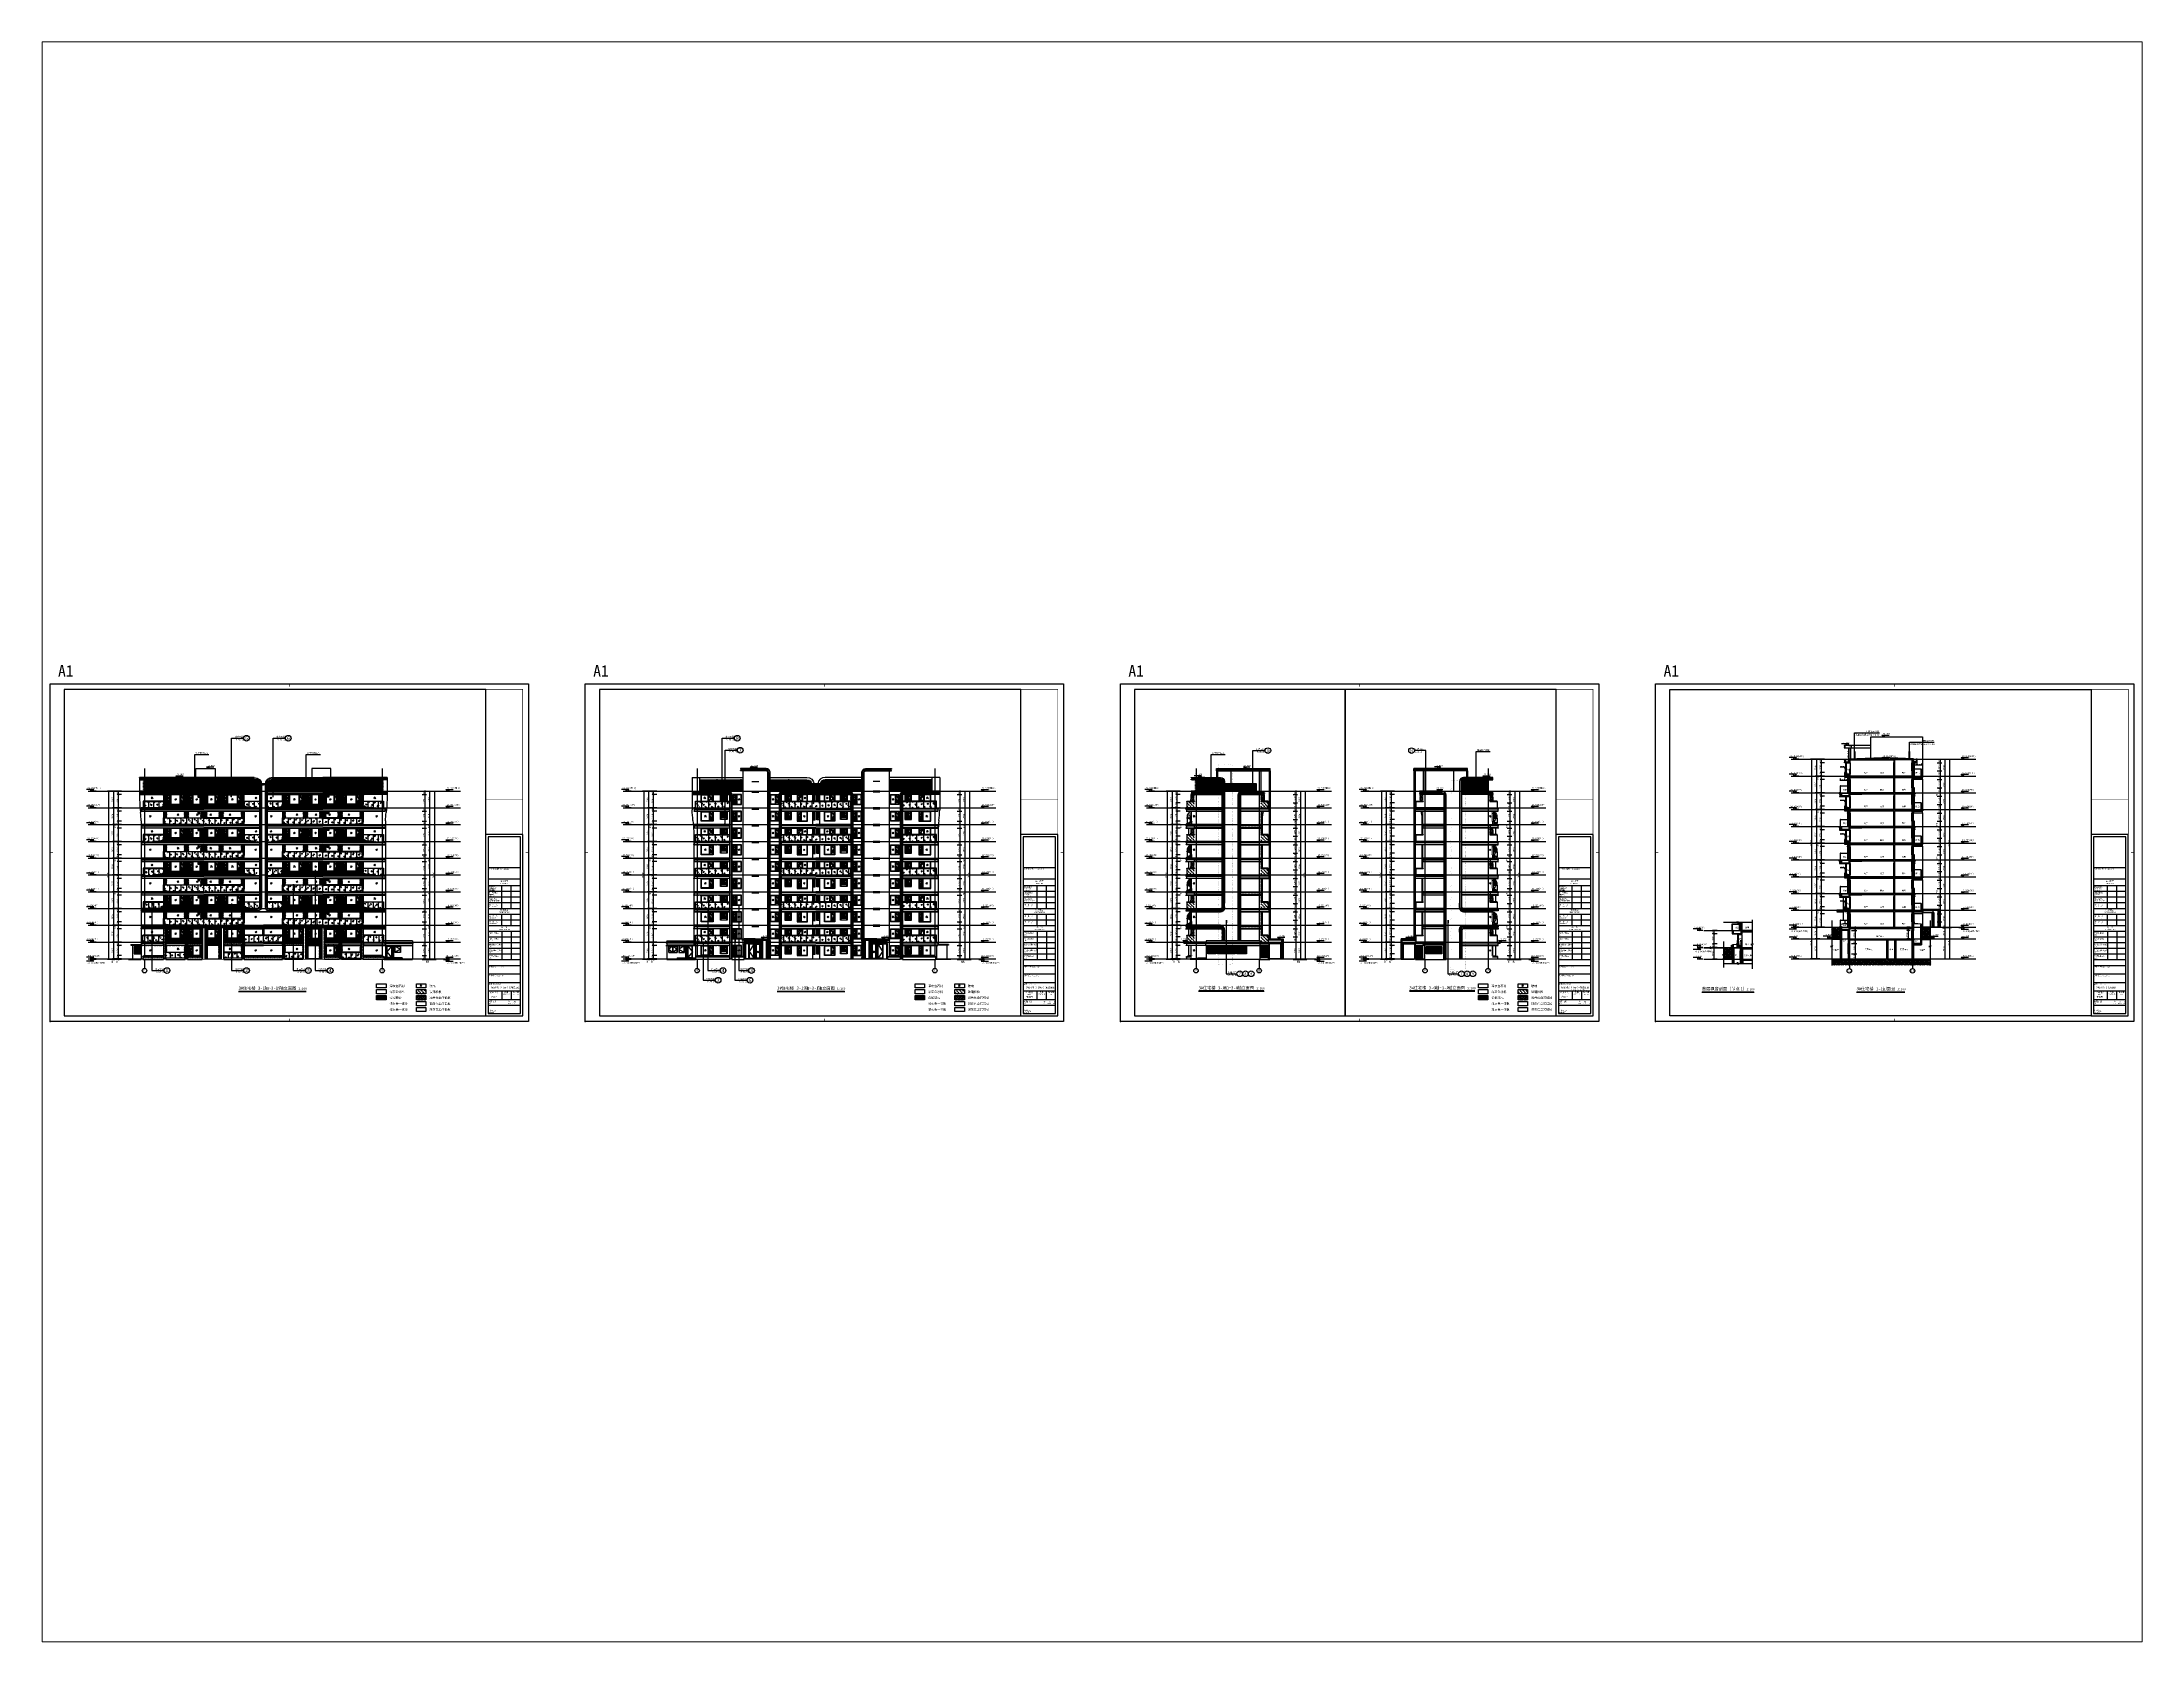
# Paper-space layout 'Layout1' of a CAD drawing. Extents: x 1.05 to 9.45, y 0.8 to 7.2.
# The model-space entities are those that its viewports show. They can reach past a viewport. Long polylines and large blocks are cut down to what shows.
import ezdxf
from ezdxf.enums import TextEntityAlignment as Align

# ---------------------------------------------------------------- set-up
doc = ezdxf.new("R2010")
doc.units = 0
doc.header["$LTSCALE"] = 1000
doc.header["$MEASUREMENT"] = 0
for name, pattern in [('3#楼-HZS$0$3#楼-HZS$0$__DASH', [0.35, 0.25, -0.1]), ('3#楼-HZS$0$3#楼-HZS$0$DASH', [0.35, 0.25, -0.1]), ('3#楼-HZS$0$__DASH', [0.35, 0.25, -0.1]), ('3#楼-HZS$0$DASH', [0.35, 0.25, -0.1]), ('3#楼-HZS$0$DOTE', [2.42, 2, -0.2, 0.02, -0.2]), ('DASH', [0.35, 0.25, -0.1]), ('DOTE', [2.42, 2, -0.2, 0.02, -0.2])]:
    doc.linetypes.add(name, pattern=pattern)
doc.layers.get('Defpoints').update_dxf_attribs({"color": 4, "linetype": 'DASH'})
for name, color, linetype in [('3#楼-HZS$0$00-看线', 251, 'Continuous'), ('3#楼-HZS$0$3#楼-HZS$0$00-看线', 251, 'Continuous'), ('3#楼-HZS$0$3#楼-HZS$0$00-立面灰色金属看线', 252, 'Continuous'), ('3#楼-HZS$0$3#楼-HZS$0$00-立面米色看线', 31, 'Continuous'), ('3#楼-HZS$0$3#楼-HZS$0$00-立面银灰色线脚', 254, 'Continuous'), ('3#楼-HZS$0$3#楼-HZS$0$3#-轴号$0$A-ANNO-AXIS-CIRC', 3, 'Continuous'), ('3#楼-HZS$0$3#楼-HZS$0$3#-轴号$0$A-ANNO-AXIS-TEXT', 7, 'Continuous'), ('3#楼-HZS$0$3#楼-HZS$0$A-ANNO-DIMS', 3, 'Continuous'), ('3#楼-HZS$0$3#楼-HZS$0$A-ANNO-NOTE', 3, 'Continuous'), ('3#楼-HZS$0$3#楼-HZS$0$A-ANNO-SYMB', 3, 'Continuous'), ('3#楼-HZS$0$3#楼-HZS$0$A-ANNO-TEXT', 7, 'Continuous'), ('3#楼-HZS$0$3#楼-HZS$0$A-DOOR', 51, 'Continuous'), ('3#楼-HZS$0$3#楼-HZS$0$A-FLOR-HRAL', 71, 'Continuous'), ('3#楼-HZS$0$3#楼-HZS$0$A-LINE-浅灰色铝板幕墙', 115, 'Continuous'), ('3#楼-HZS$0$3#楼-HZS$0$A-LINE-浅灰色铝板幕墙-填充', 115, 'Continuous'), ('3#楼-HZS$0$3#楼-HZS$0$A-LINE-深灰色铝板', 252, 'Continuous'), ('3#楼-HZS$0$3#楼-HZS$0$A-ROOF', 241, 'Continuous'), ('3#楼-HZS$0$3#楼-HZS$0$DIM_ELEV', 3, 'Continuous'), ('3#楼-HZS$0$3#楼-HZS$0$DIM_LEAD', 3, 'Continuous'), ('3#楼-HZS$0$3#楼-HZS$0$DIM_SYMB', 3, 'Continuous'), ('3#楼-HZS$0$3#楼-HZS$0$DOTE', 1, '3#楼-HZS$0$DOTE'), ('3#楼-HZS$0$3#楼-HZS$0$ELEV-WIND', 4, 'Continuous'), ('3#楼-HZS$0$3#楼-HZS$0$PUB_DIM', 3, 'Continuous'), ('3#楼-HZS$0$3#楼-HZS$0$PUB_HATCH', 8, 'Continuous'), ('3#楼-HZS$0$3#楼-HZS$0$PUB_TEXT', 7, 'Continuous'), ('3#楼-HZS$0$3#楼-HZS$0$RAIL', 163, 'Continuous'), ('3#楼-HZS$0$3#楼-HZS$0$SURFACE', 6, 'Continuous'), ('3#楼-HZS$0$3#楼-HZS$0$WALL', 9, 'Continuous'), ('3#楼-HZS$0$3#楼-HZS$0$WINDOW', 4, 'Continuous'), ('3#楼-HZS$0$3#楼-HZS$0$填充-浅灰色涂料', 115, 'Continuous'), ('3#楼-HZS$0$3#楼-HZS$0$填充-浅黄色铝板', 30, 'Continuous'), ('3#楼-HZS$0$3#楼-HZS$0$填充-深灰色涂料', 11, 'Continuous'), ('3#楼-HZS$0$3#楼-HZS$0$填充-玻璃', 150, 'Continuous'), ('3#楼-HZS$0$3#楼-HZS$0$填充-真石漆', 145, 'Continuous'), ('3#楼-HZS$0$3#楼-HZS$0$填充-背板玻璃', 151, 'Continuous'), ('3#楼-HZS$0$3#楼-HZS$0$填充-银白色铝板', 115, 'Continuous'), ('3#楼-HZS$0$3#楼-HZS$0$新块$0$FF-TEXT', 50, 'Continuous'), ('3#楼-HZS$0$3#楼-HZS$0$深灰色涂料', 151, 'Continuous'), ('3#楼-HZS$0$3#楼-HZS$0$轮廓', 255, 'Continuous'), ('3#楼-HZS$0$A-ANNO-INDX', 3, 'Continuous'), ('3#楼-HZS$0$A-ANNO-SYMB', 3, 'Continuous'), ('3#楼-HZS$0$A-ANNO-TEXT', 3, 'Continuous'), ('3#楼-HZS$0$A-WALL-STUD', 133, 'Continuous'), ('3#楼-HZS$0$DIM_ELEV', 3, 'Continuous'), ('3#楼-HZS$0$DIM_SYMB', 3, 'Continuous'), ('3#楼-HZS$0$DOTE', 1, 'DOTE'), ('3#楼-HZS$0$ELEV-WIND', 4, 'Continuous'), ('3#楼-HZS$0$PUB_DIM', 3, 'Continuous'), ('3#楼-HZS$0$PUB_HATCH', 8, 'Continuous'), ('3#楼-HZS$0$PUB_TEXT', 7, 'Continuous'), ('3#楼-HZS$0$SURFACE', 6, 'Continuous'), ('3#楼-HZS$0$WALL', 9, 'Continuous'), ('3#楼-HZS$0$WINDOW', 4, 'Continuous'), ('3#楼-HZS$0$新块$0$FF-TEXT', 50, 'Continuous'), ('A-ANNO-TEXT', 3, 'Continuous'), ('A1-无手签$0$A-ANNO-TTLB', 7, 'Continuous'), ('AXIS_TEXT', 7, 'Continuous'), ('图签$0$A-ANNO-TTLB', 7, 'Continuous')]:
    doc.layers.add(name, color=color, linetype=linetype)
doc.layers.add('3#楼-HZS$0$3#楼-HZS$0$1#2#住宅楼 平面图$0$A-00-15-1#-PM-2F$0$00-装饰-看', color=46, linetype='Continuous', lineweight=5)
doc.layers.add('图签$0$PUB_TEXT', color=7, linetype='Continuous', lineweight=30)
doc.layers.add('3#楼-HZS$0$A-ANNO-MODI', color=6, linetype='Continuous', plot=False)
doc.layers.add('图签$0$HIDDENLINE', color=250, linetype='Continuous', plot=False)
doc.styles.add('3#楼-HZS$0$3#楼-HZS$0$3#-轴号$0$_TCH_AXIS', font='')
doc.styles.add('3#楼-HZS$0$3#楼-HZS$0$_TCH_DIM', font='')
doc.styles.add('3#楼-HZS$0$3#楼-HZS$0$_TCH_DIM_T3', font='')
doc.styles.add('3#楼-HZS$0$3#楼-HZS$0$Standard', font='')
doc.styles.add('3#楼-HZS$0$3#楼-HZS$0$新块$0$DIA', font='')
doc.styles.add('3#楼-HZS$0$3#楼-HZS$0$黑体', font='')
doc.styles.add('3#楼-HZS$0$5#楼-HZS$0$Standard', font='')
doc.styles.add('3#楼-HZS$0$_TCH_DIM', font='')
doc.styles.add('3#楼-HZS$0$_TCH_DIM_T3', font='')
doc.styles.add('3#楼-HZS$0$_TCH_LABEL', font='')
doc.styles.add('3#楼-HZS$0$Standard', font='')
doc.styles.add('3#楼-HZS$0$新块$0$DIA', font='')
doc.styles.add('A1-无手签$0$黑体', font='simhei.ttf')
doc.styles.add('COMPLEX', font='COMPLEX')
doc.styles.add('图签$0$03_F标_dims$0$_TCH_DIM', font='')
doc.styles.add('图签$0$楷体', font='simkai.ttf')
doc.styles.add('图签$0$黑体', font='simhei.ttf')
doc.styles.get('3#楼-HZS$0$3#楼-HZS$0$3#-轴号$0$_TCH_AXIS').set_extended_font_data('SimSun')
doc.styles.get('3#楼-HZS$0$3#楼-HZS$0$_TCH_DIM').set_extended_font_data('SimSun')
doc.styles.get('3#楼-HZS$0$3#楼-HZS$0$_TCH_DIM_T3').set_extended_font_data('SimSun')
doc.styles.get('3#楼-HZS$0$3#楼-HZS$0$Standard').set_extended_font_data('SimSun')
doc.styles.get('3#楼-HZS$0$3#楼-HZS$0$新块$0$DIA').set_extended_font_data('SimSun')
doc.styles.get('3#楼-HZS$0$3#楼-HZS$0$黑体').set_extended_font_data('SimSun')
doc.styles.get('3#楼-HZS$0$5#楼-HZS$0$Standard').set_extended_font_data('SimSun')
doc.styles.get('3#楼-HZS$0$_TCH_DIM').set_extended_font_data('SimSun')
doc.styles.get('3#楼-HZS$0$_TCH_DIM_T3').set_extended_font_data('SimSun')
doc.styles.get('3#楼-HZS$0$_TCH_LABEL').set_extended_font_data('SimSun')
doc.styles.get('3#楼-HZS$0$Standard').set_extended_font_data('SimSun')
doc.styles.get('3#楼-HZS$0$新块$0$DIA').set_extended_font_data('SimSun')
doc.styles.get('图签$0$03_F标_dims$0$_TCH_DIM').set_extended_font_data('SimSun')
doc.dimstyles.new('3#楼-HZS$0$3#楼-HZS$0$_TCH_ARCH&&100', dxfattribs={"dimtxt": 264.345992, "dimasz": 100, "dimexe": 250, "dimexo": 300, "dimgap": 100, "dimtad": 1, "dimdec": 0, "dimzin": 0, "dimdsep": 46, "dimtxsty": '3#楼-HZS$0$3#楼-HZS$0$_TCH_DIM_T3', "dimblk": '3#楼-HZS$0$3#楼-HZS$0$_ArchTick', "dimcen": 0.09, "dimclrt": 7, "dimazin": 2, "dimtfac": 1, "dimtdec": 0, "dimtix": 1, "dimtmove": 2, "dimatfit": 3, "dimfxl": 100, "dimtolj": 1, "dimtzin": 0, "dimarcsym": 0})
doc.dimstyles.new('3#楼-HZS$0$3#楼-HZS$0$_TCH_ARCH&&50', dxfattribs={"dimtxt": 132.172996, "dimasz": 50, "dimexe": 125, "dimexo": 150, "dimgap": 50, "dimtad": 1, "dimdec": 0, "dimzin": 0, "dimdsep": 46, "dimtxsty": '3#楼-HZS$0$3#楼-HZS$0$_TCH_DIM_T3', "dimblk": '3#楼-HZS$0$3#楼-HZS$0$_ArchTick', "dimcen": 0.09, "dimclrt": 7, "dimazin": 2, "dimtfac": 1, "dimtdec": 0, "dimtix": 1, "dimtmove": 2, "dimatfit": 3, "dimfxl": 100, "dimtolj": 1, "dimtzin": 0, "dimarcsym": 0})
doc.dimstyles.new('3#楼-HZS$0$_TCH_ARCH&&100', dxfattribs={"dimtxt": 264.345992, "dimasz": 100, "dimexe": 250, "dimexo": 300, "dimgap": 100, "dimtad": 1, "dimdec": 0, "dimzin": 0, "dimdsep": 46, "dimtxsty": '3#楼-HZS$0$_TCH_DIM_T3', "dimblk": '3#楼-HZS$0$_ArchTick', "dimcen": 0.09, "dimclrt": 7, "dimazin": 2, "dimtfac": 1, "dimtdec": 0, "dimtix": 1, "dimtmove": 2, "dimatfit": 3, "dimfxl": 100, "dimtolj": 1, "dimtzin": 0, "dimarcsym": 0})
pattern_1 = [(0, (0, 0), (95.25, 95.25), [95.25, -95.25])]
pattern_2 = [(0, (0, 0), (39.6875, 79.375), [0, -79.375])]
pattern_3 = [(0, (0, 0), (79.375, 79.375), [39.6875, -119.0625]), (90, (19.84, -19.84), (-79.375, 79.375), [39.6875, -119.0625])]
pattern_4 = [(0, (0, 25), (79.375, 79.375), [39.6875, -119.0625]), (90, (19.84, 5.16), (-79.375, 79.375), [39.6875, -119.0625])]
pattern_5 = [(0, (-5409.44, -55383.215), (79.375, 79.375), [39.6875, -119.0625]), (90, (-5389.6, -55403.06), (-79.375, 79.375), [39.6875, -119.0625])]
pattern_6 = [(0, (-5409.44, -58333.215), (79.375, 79.375), [39.6875, -119.0625]), (90, (-5389.6, -58353.06), (-79.375, 79.375), [39.6875, -119.0625])]
pattern_7 = [(0, (-5334.44, -58333.215), (79.375, 79.375), [39.6875, -119.0625]), (90, (-5314.6, -58353.06), (-79.375, 79.375), [39.6875, -119.0625])]
pattern_8 = [(0, (-5418.23, -99899.73), (79.375, 79.375), [39.6875, -119.0625]), (90, (-5398.39, -99919.57), (-79.375, 79.375), [39.6875, -119.0625])]
pattern_9 = [(45, (-5318.23, -99899.73), (-100.0001, 100.0001), []), (135, (-5318.23, -99899.73), (-100.0001, -100.0001), [])]
pattern_10 = [(0, (-5418.91, -99899.425), (39.6875, 79.375), [0, -79.375])]
pattern_11 = [(0, (-5418.23, -102849.73), (79.375, 79.375), [39.6875, -119.0625]), (90, (-5398.39, -102869.57), (-79.375, 79.375), [39.6875, -119.0625])]
pattern_12 = [(0, (-5418.23, -105799.73), (79.375, 79.375), [39.6875, -119.0625]), (90, (-5398.39, -105819.57), (-79.375, 79.375), [39.6875, -119.0625])]
pattern_13 = [(0, (-5418.23, -108749.73), (79.375, 79.375), [39.6875, -119.0625]), (90, (-5398.39, -108769.57), (-79.375, 79.375), [39.6875, -119.0625])]
pattern_14 = [(0, (-5418.23, -111699.73), (79.375, 79.375), [39.6875, -119.0625]), (90, (-5398.39, -111719.57), (-79.375, 79.375), [39.6875, -119.0625])]
pattern_15 = [(0, (-5534.44, -58333.215), (79.375, 79.375), [39.6875, -119.0625]), (90, (-5514.6, -58353.06), (-79.375, 79.375), [39.6875, -119.0625])]
pattern_16 = [(45, (-5418.2, -99859.7), (-489.8836, 489.8836), [224, -576]), (45, (-5322.2, -99819.7), (-489.8836, 489.8836), [96, -704]), (45, (-5418.2, -99819.7), (-489.8836, 489.8836), [160, -640]), (45, (-5370.2, -99859.7), (537.4012, -537.4012), [200, -600]), (45, (-5418.2, -99899.7), (-489.8836, 489.8836), [320, -480]), (45, (-5418.2, -99779.7), (-489.8836, 489.8836), [80, -720])]
pattern_17 = [(45, (-5418.2, -93959.7), (-489.8836, 489.8836), [224, -576]), (45, (-5322.2, -93919.7), (-489.8836, 489.8836), [96, -704]), (45, (-5418.2, -93919.7), (-489.8836, 489.8836), [160, -640]), (45, (-5370.2, -93959.7), (537.4012, -537.4012), [200, -600]), (45, (-5418.2, -93999.7), (-489.8836, 489.8836), [320, -480]), (45, (-5418.2, -93879.7), (-489.8836, 489.8836), [80, -720])]
pattern_18 = [(0, (-5409.44, -52433.215), (79.375, 79.375), [39.6875, -119.0625]), (90, (-5389.6, -52453.06), (-79.375, 79.375), [39.6875, -119.0625])]
pattern_19 = [(0, (-5418.23, -96949.73), (79.375, 79.375), [39.6875, -119.0625]), (90, (-5398.39, -96969.57), (-79.375, 79.375), [39.6875, -119.0625])]
pattern_20 = [(45, (289049.56, -113632), (-489.8836, 489.8836), [224, -576]), (45, (289145.56, -113592), (-489.8836, 489.8836), [96, -704]), (45, (289049.56, -113592), (-489.8836, 489.8836), [160, -640]), (45, (289097.56, -113632), (537.4012, -537.4012), [200, -600]), (45, (289049.56, -113672), (-489.8836, 489.8836), [320, -480]), (45, (289049.56, -113552), (-489.8836, 489.8836), [80, -720])]
pattern_21 = [(0, (289049.556, -113671.98), (39.6875, 79.375), [0, -79.375])]
pattern_22 = [(45, (289149.56, -113671.98), (-100.0001, 100.0001), []), (135, (289149.56, -113671.98), (-100.0001, -100.0001), [])]
pattern_23 = [(0, (289049.556, -113671.98), (79.375, 79.375), [39.6875, -119.0625]), (90, (289069.4, -113691.825), (-79.375, 79.375), [39.6875, -119.0625])]
pattern_24 = [(45, (-207504.22, 28220.03), (-100.000102, 100.000102), []), (135, (-207504.22, 28220.03), (-100.000102, -100.000102), [])]
pattern_25 = [(0, (-207604.22, 28220.03), (79.375, 79.375), [39.6875, -119.0625]), (90, (-207584.37, 28200.19), (-79.375, 79.375), [39.6875, -119.0625])]
pattern_26 = [(0, (247800.04, -52544.77), (79.375, 79.375), [39.6875, -119.0625]), (90, (247819.88, -52564.62), (-79.375, 79.375), [39.6875, -119.0625])]
pattern_27 = [(0, (247800.04, -92311.286), (79.375, 79.375), [39.6875, -119.0625]), (90, (247819.88, -92331.13), (-79.375, 79.375), [39.6875, -119.0625])]
pattern_28 = [(0, (245300.04, -50744.77), (39.6875, 79.375), [0, -79.375])]
pattern_29 = [(0, (245340.04, -50744.77), (39.6875, 79.375), [0, -79.375])]
pattern_30 = [(0, (246590.04, -50744.77), (39.6875, 79.375), [0, -79.375])]
pattern_31 = [(45, (518868.4, -67427), (-489.8836, 489.8836), [224, -576]), (45, (518964.4, -67387), (-489.8836, 489.8836), [96, -704]), (45, (518868.4, -67387), (-489.8836, 489.8836), [160, -640]), (45, (518916.4, -67427), (537.4012, -537.4012), [200, -600]), (45, (518868.4, -67467), (-489.8836, 489.8836), [320, -480]), (45, (518868.4, -67347), (-489.8836, 489.8836), [80, -720])]
pattern_32 = [(0, (245300.04, -50744.77), (79.375, 79.375), [39.6875, -119.0625]), (90, (245319.88, -50764.62), (-79.375, 79.375), [39.6875, -119.0625])]
pattern_33 = [(0, (245300.04, -53694.77), (39.6875, 79.375), [0, -79.375])]
pattern_34 = [(0, (245300.04, -56644.77), (39.6875, 79.375), [0, -79.375])]
pattern_35 = [(45, (518868.4, -73327), (-489.8836, 489.8836), [224, -576]), (45, (518964.4, -73287), (-489.8836, 489.8836), [96, -704]), (45, (518868.4, -73287), (-489.8836, 489.8836), [160, -640]), (45, (518916.4, -73327), (537.4012, -537.4012), [200, -600]), (45, (518868.4, -73367), (-489.8836, 489.8836), [320, -480]), (45, (518868.4, -73247), (-489.8836, 489.8836), [80, -720])]
pattern_36 = [(0, (245300.04, -59594.77), (39.6875, 79.375), [0, -79.375])]
pattern_37 = [(0, (245300.04, -62544.77), (39.6875, 79.375), [0, -79.375])]
pattern_38 = [(45, (518868.4, -79227), (-489.8836, 489.8836), [224, -576]), (45, (518964.4, -79187), (-489.8836, 489.8836), [96, -704]), (45, (518868.4, -79187), (-489.8836, 489.8836), [160, -640]), (45, (518916.4, -79227), (537.4012, -537.4012), [200, -600]), (45, (518868.4, -79267), (-489.8836, 489.8836), [320, -480]), (45, (518868.4, -79147), (-489.8836, 489.8836), [80, -720])]
pattern_39 = [(0, (245300.04, -65494.77), (39.6875, 79.375), [0, -79.375])]
pattern_40 = [(0, (245300.04, -68444.77), (39.6875, 79.375), [0, -79.375])]
pattern_41 = [(45, (518868.4, -85127), (-489.8836, 489.8836), [224, -576]), (45, (518964.4, -85087), (-489.8836, 489.8836), [96, -704]), (45, (518868.4, -85087), (-489.8836, 489.8836), [160, -640]), (45, (518916.4, -85127), (537.4012, -537.4012), [200, -600]), (45, (518868.4, -85167), (-489.8836, 489.8836), [320, -480]), (45, (518868.4, -85047), (-489.8836, 489.8836), [80, -720])]
pattern_42 = [(0, (245300.04, -71394.77), (39.6875, 79.375), [0, -79.375])]
pattern_43 = [(0, (245300.04, -115911.286), (79.375, 79.375), [39.6875, -119.0625]), (90, (245319.88, -115931.13), (-79.375, 79.375), [39.6875, -119.0625])]
pattern_44 = [(0, (245300.04, -115886.286), (79.375, 79.375), [39.6875, -119.0625]), (90, (245319.88, -115906.13), (-79.375, 79.375), [39.6875, -119.0625])]
pattern_45 = [(0, (245300.04, -74344.77), (39.6875, 79.375), [0, -79.375])]
pattern_46 = [(45, (518868.4, -91027), (-489.8836, 489.8836), [224, -576]), (45, (518964.4, -90987), (-489.8836, 489.8836), [96, -704]), (45, (518868.4, -90987), (-489.8836, 489.8836), [160, -640]), (45, (518916.4, -91027), (537.4012, -537.4012), [200, -600]), (45, (518868.4, -91067), (-489.8836, 489.8836), [320, -480]), (45, (518868.4, -90947), (-489.8836, 489.8836), [80, -720])]
pattern_47 = [(45, (518968.42, -67117.03), (-100.0001, 100.0001), []), (135, (518968.42, -67117.03), (-100.0001, -100.0001), [])]
pattern_48 = [(0, (518868.42, -67117.03), (79.375, 79.375), [39.6875, -119.0625]), (90, (518888.26, -67136.87), (-79.375, 79.375), [39.6875, -119.0625])]
pattern_49 = [(0, (22214.645, 74424.985), (39.6875, 79.375), [0, -79.375])]
pattern_50 = [(0, (247700.04, -52544.77), (79.375, 79.375), [39.6875, -119.0625]), (90, (247719.88, -52564.62), (-79.375, 79.375), [39.6875, -119.0625])]
pattern_51 = [(0, (245300.04, -92311.286), (79.375, 79.375), [39.6875, -119.0625]), (90, (245319.88, -92331.13), (-79.375, 79.375), [39.6875, -119.0625])]
pattern_52 = [(0, (245300.04, -92286.286), (79.375, 79.375), [39.6875, -119.0625]), (90, (245319.88, -92306.13), (-79.375, 79.375), [39.6875, -119.0625])]
pattern_53 = [(45, (533967.94, -67427), (-489.8836, 489.8836), [224, -576]), (45, (534063.94, -67387), (-489.8836, 489.8836), [96, -704]), (45, (533967.94, -67387), (-489.8836, 489.8836), [160, -640]), (45, (534015.94, -67427), (537.4012, -537.4012), [200, -600]), (45, (533967.94, -67467), (-489.8836, 489.8836), [320, -480]), (45, (533967.94, -67347), (-489.8836, 489.8836), [80, -720])]
pattern_54 = [(0, (245300.04, -95261.286), (79.375, 79.375), [39.6875, -119.0625]), (90, (245319.88, -95281.13), (-79.375, 79.375), [39.6875, -119.0625])]
pattern_55 = [(0, (245300.04, -95236.286), (79.375, 79.375), [39.6875, -119.0625]), (90, (245319.88, -95256.13), (-79.375, 79.375), [39.6875, -119.0625])]
pattern_56 = [(0, (245300.04, -98211.286), (79.375, 79.375), [39.6875, -119.0625]), (90, (245319.88, -98231.13), (-79.375, 79.375), [39.6875, -119.0625])]
pattern_57 = [(0, (245300.04, -98186.286), (79.375, 79.375), [39.6875, -119.0625]), (90, (245319.88, -98206.13), (-79.375, 79.375), [39.6875, -119.0625])]
pattern_58 = [(0, (245300.04, -101161.286), (79.375, 79.375), [39.6875, -119.0625]), (90, (245319.88, -101181.13), (-79.375, 79.375), [39.6875, -119.0625])]
pattern_59 = [(0, (245300.04, -101136.286), (79.375, 79.375), [39.6875, -119.0625]), (90, (245319.88, -101156.13), (-79.375, 79.375), [39.6875, -119.0625])]
pattern_60 = [(0, (245300.04, -104111.286), (79.375, 79.375), [39.6875, -119.0625]), (90, (245319.88, -104131.13), (-79.375, 79.375), [39.6875, -119.0625])]
pattern_61 = [(0, (245300.04, -104086.286), (79.375, 79.375), [39.6875, -119.0625]), (90, (245319.88, -104106.13), (-79.375, 79.375), [39.6875, -119.0625])]
pattern_62 = [(0, (245300.04, -107061.286), (79.375, 79.375), [39.6875, -119.0625]), (90, (245319.88, -107081.13), (-79.375, 79.375), [39.6875, -119.0625])]
pattern_63 = [(0, (245300.04, -107036.286), (79.375, 79.375), [39.6875, -119.0625]), (90, (245319.88, -107056.13), (-79.375, 79.375), [39.6875, -119.0625])]
pattern_64 = [(0, (245300.04, -110011.286), (79.375, 79.375), [39.6875, -119.0625]), (90, (245319.88, -110031.13), (-79.375, 79.375), [39.6875, -119.0625])]
pattern_65 = [(0, (245300.04, -109986.286), (79.375, 79.375), [39.6875, -119.0625]), (90, (245319.88, -110006.13), (-79.375, 79.375), [39.6875, -119.0625])]
pattern_66 = [(0, (245300.04, -112961.286), (79.375, 79.375), [39.6875, -119.0625]), (90, (245319.88, -112981.13), (-79.375, 79.375), [39.6875, -119.0625])]
pattern_67 = [(0, (245300.04, -112936.286), (79.375, 79.375), [39.6875, -119.0625]), (90, (245319.88, -112956.13), (-79.375, 79.375), [39.6875, -119.0625])]
pattern_68 = [(45, (533967.94, -73327), (-489.8836, 489.8836), [224, -576]), (45, (534063.94, -73287), (-489.8836, 489.8836), [96, -704]), (45, (533967.94, -73287), (-489.8836, 489.8836), [160, -640]), (45, (534015.94, -73327), (537.4012, -537.4012), [200, -600]), (45, (533967.94, -73367), (-489.8836, 489.8836), [320, -480]), (45, (533967.94, -73247), (-489.8836, 489.8836), [80, -720])]
pattern_69 = [(45, (533967.94, -79227), (-489.8836, 489.8836), [224, -576]), (45, (534063.94, -79187), (-489.8836, 489.8836), [96, -704]), (45, (533967.94, -79187), (-489.8836, 489.8836), [160, -640]), (45, (534015.94, -79227), (537.4012, -537.4012), [200, -600]), (45, (533967.94, -79267), (-489.8836, 489.8836), [320, -480]), (45, (533967.94, -79147), (-489.8836, 489.8836), [80, -720])]
pattern_70 = [(45, (533967.94, -85127), (-489.8836, 489.8836), [224, -576]), (45, (534063.94, -85087), (-489.8836, 489.8836), [96, -704]), (45, (533967.94, -85087), (-489.8836, 489.8836), [160, -640]), (45, (534015.94, -85127), (537.4012, -537.4012), [200, -600]), (45, (533967.94, -85167), (-489.8836, 489.8836), [320, -480]), (45, (533967.94, -85047), (-489.8836, 489.8836), [80, -720])]
pattern_71 = [(45, (533967.94, -91027), (-489.8836, 489.8836), [224, -576]), (45, (534063.94, -90987), (-489.8836, 489.8836), [96, -704]), (45, (533967.94, -90987), (-489.8836, 489.8836), [160, -640]), (45, (534015.94, -91027), (537.4012, -537.4012), [200, -600]), (45, (533967.94, -91067), (-489.8836, 489.8836), [320, -480]), (45, (533967.94, -90947), (-489.8836, 489.8836), [80, -720])]
pattern_72 = [(0, (518868.42, -67467.03), (39.6875, 79.375), [0, -79.375])]
pattern_73 = [(0, (518868.42, -73367.03), (39.6875, 79.375), [0, -79.375])]
pattern_74 = [(0, (518868.42, -79267.03), (39.6875, 79.375), [0, -79.375])]
pattern_75 = [(0, (518868.42, -85167.03), (39.6875, 79.375), [0, -79.375])]
pattern_76 = [(0, (518868.42, -91067.03), (39.6875, 79.375), [0, -79.375])]
pattern_77 = [(0, (518868.42, -67467.03), (79.375, 79.375), [39.6875, -119.0625]), (90, (518888.26, -67486.87), (-79.375, 79.375), [39.6875, -119.0625])]
pattern_78 = [(0, (518968.42, -67467.03), (95.25, 95.25), [95.25, -95.25])]
pattern_79 = [(0, (245300.04, -50744.77), (0, 95.25), [])]
pattern_80 = [(0, (245300.04, -50744.77), (95.25, 95.25), [95.25, -95.25])]
pattern_81 = [(0, (518668.42, -67467.03), (95.25, 95.25), [95.25, -95.25])]
pattern_82 = [(0, (518868.42, -67467.03), (95.25, 95.25), [95.25, -95.25])]
pattern_83 = [(0, (518668.42, -70417.03), (95.25, 95.25), [95.25, -95.25])]
pattern_84 = [(0, (518668.42, -73367.03), (95.25, 95.25), [95.25, -95.25])]
pattern_85 = [(0, (518668.42, -76317.03), (95.25, 95.25), [95.25, -95.25])]
pattern_86 = [(0, (518668.42, -79267.03), (95.25, 95.25), [95.25, -95.25])]
pattern_87 = [(0, (518668.42, -82217.03), (95.25, 95.25), [95.25, -95.25])]
pattern_88 = [(0, (518668.42, -85167.03), (95.25, 95.25), [95.25, -95.25])]
pattern_89 = [(0, (518668.42, -88117.03), (95.25, 95.25), [95.25, -95.25])]
pattern_90 = [(0, (518868.42, -70417.03), (95.25, 95.25), [95.25, -95.25])]
pattern_91 = [(0, (518868.42, -73367.03), (95.25, 95.25), [95.25, -95.25])]
pattern_92 = [(0, (518868.42, -76317.03), (95.25, 95.25), [95.25, -95.25])]
pattern_93 = [(0, (518868.42, -79267.03), (95.25, 95.25), [95.25, -95.25])]
pattern_94 = [(0, (518868.42, -82217.03), (95.25, 95.25), [95.25, -95.25])]
pattern_95 = [(0, (518868.42, -85167.03), (95.25, 95.25), [95.25, -95.25])]
pattern_96 = [(0, (518868.42, -88117.03), (95.25, 95.25), [95.25, -95.25])]
pattern_97 = [(0, (518868.42, -91067.03), (95.25, 95.25), [95.25, -95.25])]
pattern_98 = [(37.5, (22214.64, 74424.99), (-4.000078, 122.353309), [0, -96.52, 0, -107.95, 0, -103.1875]), (7.5, (22214.64, 74424.99), (112.38082, 179.206275), [0, -52.07, 0, -86.995, 0, -33.3375]), (327.5, (22136.54, 74424.99), (197.748093, 0.359296), [0, -31.75, 0, -114.3, 0, -149.225]), (317.5, (22136.54, 74424.99), (190.889113, 55.73233), [0, -15.875, 0, -74.93, 0, -85.725])]
pattern_99 = [(0, (22214.645, 74424.985), (0, 95.25), [])]
pattern_100 = [(0, (520598.35, -67467.03), (95.25, 95.25), [95.25, -95.25])]
pattern_101 = [(0, (14714.645, 74424.985), (79.375, 79.375), [39.6875, -119.0625]), (90, (14734.49, 74405.14), (-79.375, 79.375), [39.6875, -119.0625])]
pattern_102 = [(0, (14714.645, 74424.985), (39.6875, 79.375), [0, -79.375])]
pattern_103 = [(0, (0, 14750), (95.25, 95.25), [95.25, -95.25])]
pattern_104 = [(0, (0, -2950), (95.25, 95.25), [95.25, -95.25])]
pattern_105 = [(0, (0, -5900), (95.25, 95.25), [95.25, -95.25])]
pattern_106 = [(0, (0, -8850), (95.25, 95.25), [95.25, -95.25])]
pattern_107 = [(0, (0, -11800), (95.25, 95.25), [95.25, -95.25])]
pattern_108 = [(0, (0, -14750), (95.25, 95.25), [95.25, -95.25])]
pattern_109 = [(0, (0, -17700), (95.25, 95.25), [95.25, -95.25])]
pattern_110 = [(0, (0, 11800), (95.25, 95.25), [95.25, -95.25])]
pattern_111 = [(0, (0, 8850), (95.25, 95.25), [95.25, -95.25])]
pattern_112 = [(0, (0, 5900), (95.25, 95.25), [95.25, -95.25])]
pattern_113 = [(0, (0, 2950), (95.25, 95.25), [95.25, -95.25])]
pattern_114 = [(0, (-7e-10, -8880), (95.25, 95.25), [95.25, -95.25])]
pattern_115 = [(0, (-150, 0), (79.375, 79.375), [39.6875, -119.0625]), (90, (-130.16, -19.84), (-79.375, 79.375), [39.6875, -119.0625])]
pattern_116 = [(0, (0, -5900), (79.375, 79.375), [39.6875, -119.0625]), (90, (19.84, -5919.84), (-79.375, 79.375), [39.6875, -119.0625])]
pattern_117 = [(0, (0, -5900), (39.6875, 79.375), [0, -79.375])]
pattern_118 = [(0, (0, -11800), (79.375, 79.375), [39.6875, -119.0625]), (90, (19.84, -11819.84), (-79.375, 79.375), [39.6875, -119.0625])]
pattern_119 = [(0, (0, -11800), (39.6875, 79.375), [0, -79.375])]
pattern_120 = [(0, (0, -17700), (79.375, 79.375), [39.6875, -119.0625]), (90, (19.84, -17719.84), (-79.375, 79.375), [39.6875, -119.0625])]
pattern_121 = [(0, (0, -17700), (39.6875, 79.375), [0, -79.375])]
pattern_122 = [(0, (-498153.77, 141892.01), (95.25, 95.25), [95.25, -95.25])]
pattern_123 = [(0, (-845321.5, 32603), (79.375, 79.375), [39.6875, -119.0625]), (90, (-845301.655, 32583.15), (-79.375, 79.375), [39.6875, -119.0625])]

# ---------------------------------------------------------------- blocks, each defined once
blk = doc.blocks.new('3#楼-HZS$0$3#楼-HZS$0$trgfhfhgf')
at = {"color": 2}
blk.add_lwpolyline([(269143, -77625), (269143, -77725), (268593, -77725), (268593, -77795), (268653, -77795), (268653, -77875), (268593, -77875), (268593, -77925), (269143, -77925), (269143, -78275), (269043, -78275), (269043, -78355), (269393, -78355)], dxfattribs=at)
blk = doc.blocks.new('3#楼-HZS$0$3#楼-HZS$0$dsf++dfj+gh+kl')
at = {"color": 250}
for p, q in [((862082, -35323), (860122, -35323, 0)), ((862152, -35353), (860122, -35353, 0)), ((862152, -35373), (860122, -35373, 0)), ((862002, -35403), (860122, -35403, 0)), ((860172, -34753, 0), (863202, -34753)), ((860172, -34783, 0), (863202, -34783)), ((860172, -34923, 0), (863202, -34923)), ((863202, -34953), (860172, -34953, 0)), ((862082, -34983), (860222, -34983, 0)), ((861902, -37903), (861902, -35403)), ((862002, -35403), (862001, -35403)), ((862002, -35403), (862152, -35373)), ((862002, -37953), (862002, -35403)), ((862002, -35403), (862002, -35403)), ((862082, -35353), (862082, -34953)), ((862152, -35353), (862152, -37953)), ((862952, -37953), (862952, -34953)), ((863002, -37953), (863002, -34953)), ((863052, -34923), (863052, -34783)), ((863202, -34783), (863202, -34753)), ((863202, -37953), (863202, -34923)), ((859852, -37953, 0), (859902, -37953, 0)), ((859902, -37953, 0), (859902, -37953, 0)), ((862002, -37903), (860002, -37903, 0)), ((862002, -37913), (860002, -37913, 0)), ((862002, -37943), (860002, -37943, 0)), ((863202, -37953), (860002, -37953, 0)), ((861782, -37913), (861782, -37943)), ((861982, -37943), (861982, -37913))]:
    blk.add_line(p, q, dxfattribs=at)
blk.add_lwpolyline([(860172, -34753), (863202, -34753), (863202, -37953)], dxfattribs=at)
blk = doc.blocks.new('3#楼-HZS$0$3#楼-HZS$0$ef6dsf+0hj')
at = {"layer": '3#楼-HZS$0$3#楼-HZS$0$ELEV-WIND', "color": 8, "linetype": '3#楼-HZS$0$3#楼-HZS$0$__DASH'}
blk.add_lwpolyline([(41500, -36879), (44500, -36879), (44500, -38629), (41500, -38629)], close=True, dxfattribs=at)
at = {"layer": '3#楼-HZS$0$3#楼-HZS$0$ELEV-WIND'}
for points in [[(41515, -36894), (44485, -36894), (44485, -38614), (41515, -38614)], [(41565, -36944), (42125, -36944), (42125, -38564), (41565, -38564)], [(41615, -36994), (42075, -36994), (42075, -38514), (41615, -38514)], [(42165, -36944), (43825, -36944), (43825, -38564), (42165, -38564)], [(44435, -36944), (43875, -36944), (43875, -38564), (44435, -38564)], [(44385, -36994), (43925, -36994), (43925, -38514), (44385, -38514)]]:
    blk.add_lwpolyline(points, close=True, dxfattribs=at)
at = {"layer": '3#楼-HZS$0$3#楼-HZS$0$ELEV-WIND', "color": 8}
for points in [[(41555, -38029), (42115, -38029)], [(44435, -38029), (43875, -38029)]]:
    blk.add_lwpolyline(points, dxfattribs=at)
at = {"layer": '3#楼-HZS$0$3#楼-HZS$0$ELEV-WIND', "color": 8, "linetype": '3#楼-HZS$0$3#楼-HZS$0$DASH'}
for points in [[(42125, -36944), (41565, -37804), (42125, -38564)], [(41565, -36944), (41845, -38564), (42125, -36944)], [(43875, -36944), (44435, -37804), (43875, -38564)], [(44435, -36944), (44155, -38564), (43875, -36944)]]:
    blk.add_lwpolyline(points, dxfattribs=at)
blk = doc.blocks.new('3#楼-HZS$0$3#楼-HZS$0$111+108osccw')
at = {"layer": '3#楼-HZS$0$3#楼-HZS$0$ELEV-WIND', "color": 8, "linetype": '3#楼-HZS$0$3#楼-HZS$0$__DASH'}
blk.add_lwpolyline([(38500, -36879), (40500, -36879), (40500, -38629), (38500, -38629)], close=True, dxfattribs=at)
at = {"layer": '3#楼-HZS$0$3#楼-HZS$0$ELEV-WIND'}
for points in [[(38515, -36894), (40485, -36894), (40485, -38614), (38515, -38614)], [(38565, -36944), (39825, -36944), (39825, -38564), (38565, -38564)], [(40435, -36944), (39875, -36944), (39875, -38564), (40435, -38564)], [(40385, -36994), (39925, -36994), (39925, -38514), (40385, -38514)]]:
    blk.add_lwpolyline(points, close=True, dxfattribs=at)
at = {"layer": '3#楼-HZS$0$3#楼-HZS$0$ELEV-WIND', "color": 8, "linetype": '3#楼-HZS$0$3#楼-HZS$0$DASH'}
for points in [[(39875, -36944), (40435, -37804), (39875, -38564)], [(40435, -36944), (40155, -38564), (39875, -36944)]]:
    blk.add_lwpolyline(points, dxfattribs=at)
at = {"layer": '3#楼-HZS$0$3#楼-HZS$0$ELEV-WIND', "color": 8}
blk.add_lwpolyline([(40435, -38029), (39875, -38029)], dxfattribs=at)
blk = doc.blocks.new('3#楼-HZS$0$3#楼-HZS$0$trrhgfhf')
blk.add_wipeout([(31146, -102614), (27496, -102614), (27496, -101414), (31146, -101414)]).dxf.layer = '3#楼-HZS$0$3#楼-HZS$0$A-ANNO-SYMB'
at = {"layer": '3#楼-HZS$0$3#楼-HZS$0$RAIL'}
blk.add_lwpolyline([(31146, -101414), (27496, -101414), (27496, -101464), (31146, -101464)], close=True, dxfattribs=at)
at = {"layer": '3#楼-HZS$0$3#楼-HZS$0$WINDOW'}
blk.add_lwpolyline([(31146, -102614), (27496, -102614), (27496, -101414), (31146, -101414)], close=True, dxfattribs=at)
for points in [[(28401, -101464), (28401, -102614)], [(29326, -101464), (29326, -102614)], [(30251, -101464), (30251, -102614)]]:
    blk.add_lwpolyline(points, dxfattribs=at)
blk = doc.blocks.new('3#楼-HZS$0$3#楼-HZS$0$FSD+5G04D+F970K')
at = {"layer": '3#楼-HZS$0$3#楼-HZS$0$ELEV-WIND', "color": 8, "linetype": '3#楼-HZS$0$3#楼-HZS$0$__DASH'}
blk.add_lwpolyline([(72399.829745, -27578.003346), (70300, -27578.003346), (70300, -29928.003346), (72399.829745, -29928.003346)], close=True, dxfattribs=at)
at = {"layer": '3#楼-HZS$0$3#楼-HZS$0$ELEV-WIND'}
for points in [[(72384.829745, -27593.003346), (70315, -27593.003346), (70315, -29913.003346), (72384.829745, -29913.003346)], [(70365, -27643.003346), (71175, -27643.003346), (71175, -29863.003346), (70365, -29863.003346)], [(70415, -27693.003346), (71125, -27693.003346), (71125, -29813.003346), (70415, -29813.003346)], [(72334.829745, -27643.003346), (71225, -27643.003346), (71225, -29863.003346), (72334.829745, -29863.003346)]]:
    blk.add_lwpolyline(points, close=True, dxfattribs=at)
at = {"layer": '3#楼-HZS$0$3#楼-HZS$0$ELEV-WIND', "color": 8}
blk.add_lwpolyline([(71175, -27643.003346), (70365, -28778.003346), (71175, -29863.003346)], dxfattribs=at)
at = {"layer": '3#楼-HZS$0$3#楼-HZS$0$ELEV-WIND', "color": 8, "linetype": '3#楼-HZS$0$DASH'}
blk.add_lwpolyline([(71175, -27643.003346), (70365, -28185.503346), (71175, -28728.003346)], dxfattribs=at)
blk = doc.blocks.new('3#楼-HZS$0$3#楼-HZS$0$ASDG4+0D90JU')
blk.add_wipeout([(31146, -102614), (27796, -102614), (27796, -101414), (31146, -101414)]).dxf.layer = '3#楼-HZS$0$3#楼-HZS$0$A-ANNO-SYMB'
at = {"layer": '3#楼-HZS$0$3#楼-HZS$0$RAIL'}
blk.add_lwpolyline([(31146, -101414), (27796, -101414), (27796, -101464), (31146, -101464)], close=True, dxfattribs=at)
at = {"layer": '3#楼-HZS$0$3#楼-HZS$0$WINDOW'}
blk.add_lwpolyline([(31146, -102614), (27796, -102614), (27796, -101414), (31146, -101414)], close=True, dxfattribs=at)
at = {"layer": '3#楼-HZS$0$3#楼-HZS$0$WINDOW', "elevation": 0}
for points in [[(28641, -101464), (28641, -102614)], [(29486, -101464), (29486, -102614)], [(30331, -101464), (30331, -102614)]]:
    blk.add_lwpolyline(points, dxfattribs=at)
blk = doc.blocks.new('3#楼-HZS$0$3#楼-HZS$0$dfjh0fg4+l70')
at = {"layer": '3#楼-HZS$0$3#楼-HZS$0$00-立面灰色金属看线'}
for points in [[(379880, -396487), (379930, -396487), (379930, -394137), (379880, -394137)], [(380930, -394137), (380900, -394137), (380900, -396487), (380930, -396487)], [(383060, -394137), (383030, -394137), (383030, -396487), (383060, -396487)], [(384179, -395887), (384179, -394137), (384149, -394137), (384149, -395887)], [(387209, -395887), (387209, -394137), (387179, -394137), (387179, -395887)], [(388080, -395887), (388080, -394137), (388050, -394137), (388050, -395887)], [(390110, -395887), (390110, -394137), (390080, -394137), (390080, -395887)], [(391280, -395887), (391280, -394137), (391250, -394137), (391250, -395887)], [(393310, -395887), (393310, -394137), (393280, -394137), (393280, -395887)], [(394180, -395887), (394180, -394137), (394150, -394137), (394150, -395887)], [(397210, -395887), (397210, -394137), (397180, -394137), (397180, -395887)], [(398300, -394137), (398330, -394137), (398330, -396487), (398300, -396487)], [(400430, -394137), (400460, -394137), (400460, -396487), (400430, -396487)]]:
    blk.add_lwpolyline(points, close=True, dxfattribs=at)
at = {"layer": '3#楼-HZS$0$3#楼-HZS$0$00-立面灰色金属看线', "elevation": 0}
blk.add_lwpolyline([(383480, -393537), (383480, -393637), (383530, -393637), (383530, -393737), (383480, -393737), (383480, -393817), (383580, -393817), (383580, -394057), (383530, -394057), (383530, -394137)], dxfattribs=at)
at = {"layer": '3#楼-HZS$0$3#楼-HZS$0$00-立面灰色金属看线'}
for points in [[(397829, -393537), (397829, -393637), (397829, -393637), (397829, -393737), (397829, -393737), (397829, -393817), (397779, -393817), (397779, -394057), (397829, -394057), (397829, -394137)], [(390680, -395887), (383980, -395887)], [(383980, -395917), (390680, -395917)], [(390680, -396357), (383980, -396357)], [(383980, -396387), (390680, -396387)], [(390680, -395887), (397379, -395887)], [(397379, -395917), (390680, -395917)], [(390680, -396357), (397379, -396357)], [(397379, -396387), (390680, -396387)]]:
    blk.add_lwpolyline(points, dxfattribs=at)
at = {"layer": '3#楼-HZS$0$3#楼-HZS$0$00-立面米色看线'}
for points in [[(390680, -393537), (379630, -393537), (379630, -393637), (390680, -393637)], [(390680, -393637), (379730, -393637), (379730, -393737), (379630, -393737), (379630, -393817), (379730, -393817), (379730, -394057), (390680, -394057)], [(390680, -394137), (379630, -394137), (379630, -394057), (390680, -394057)], [(379730, -393737), (390680, -393737)], [(379730, -393817), (390680, -393817)], [(390680, -393537), (401129, -393537)], [(390680, -393637), (401129, -393637)], [(401129, -393637), (390680, -393637)], [(401129, -393737), (390680, -393737)], [(401129, -393817), (390680, -393817)], [(401129, -394057), (390680, -394057)], [(401129, -394057), (390680, -394057)], [(390680, -394137), (401129, -394137)], [(397379, -394137), (397379, -396487)], [(397459, -394137), (397459, -396487)], [(397699, -394137), (397699, -396487)], [(397779, -394137), (397779, -396487)]]:
    blk.add_lwpolyline(points, dxfattribs=at)
at = {"layer": '3#楼-HZS$0$3#楼-HZS$0$00-立面银灰色线脚'}
for points in [[(401129, -396487), (401029, -396487), (401029, -394137), (401129, -394137)], [(401079, -394137), (401079, -396487)]]:
    blk.add_lwpolyline(points, dxfattribs=at)
at = {"layer": '3#楼-HZS$0$3#楼-HZS$0$WINDOW'}
blk.add_lwpolyline([(388080, -395917), (388080, -396357)], dxfattribs=at)
at = {"layer": '3#楼-HZS$0$3#楼-HZS$0$00-立面灰色金属看线', "extrusion": (0, 0, -1), "zscale": -1}
blk.add_blockref('3#楼-HZS$0$3#楼-HZS$0$FSD+5G04D+F970K', (-453330, -366559), dxfattribs=at)
at = {"layer": '3#楼-HZS$0$3#楼-HZS$0$00-立面灰色金属看线', "extrusion": (0, 0, -1), "xscale": -1, "zscale": -1}
blk.add_blockref('3#楼-HZS$0$3#楼-HZS$0$FSD+5G04D+F970K', (-328030, -366559), dxfattribs=at)
at = {"layer": '3#楼-HZS$0$3#楼-HZS$0$A-ANNO-SYMB', "xscale": -1}
for name, p in [('3#楼-HZS$0$3#楼-HZS$0$ef6dsf+0hj', (428679, -357258)), ('3#楼-HZS$0$3#楼-HZS$0$111+108osccw', (428580, -357258))]:
    blk.add_blockref(name, p, dxfattribs=at)
at = {"layer": '3#楼-HZS$0$3#楼-HZS$0$A-ANNO-SYMB'}
for name, p in [('3#楼-HZS$0$3#楼-HZS$0$111+108osccw', (352780, -357258)), ('3#楼-HZS$0$3#楼-HZS$0$ef6dsf+0hj', (352680, -357258))]:
    blk.add_blockref(name, p, dxfattribs=at)
blk.add_blockref('3#楼-HZS$0$3#楼-HZS$0$trrhgfhf', (352434, -293872), dxfattribs=at)
at = {"layer": '3#楼-HZS$0$3#楼-HZS$0$A-ANNO-SYMB', "xscale": -1}
blk.add_blockref('3#楼-HZS$0$3#楼-HZS$0$ASDG4+0D90JU', (428926, -293872), dxfattribs=at)
at = {"layer": '3#楼-HZS$0$3#楼-HZS$0$00-立面米色看线'}
for points in [[(383580, -394137), (383580, -396487)], [(383660, -394137), (383660, -396487)], [(383900, -394137), (383900, -396487)], [(383980, -394137), (383980, -396487)]]:
    blk.add_lwpolyline(points, dxfattribs=at)
blk = doc.blocks.new('3#楼-HZS$0$3#楼-HZS$0$adf6h1d+f0j')
at = {"layer": '3#楼-HZS$0$3#楼-HZS$0$ELEV-WIND', "color": 8, "linetype": '3#楼-HZS$0$3#楼-HZS$0$__DASH'}
blk.add_lwpolyline([(61279, -24578), (63250, -24578), (63250, -26928), (61279, -26928)], close=True, dxfattribs=at)
at = {"layer": '3#楼-HZS$0$3#楼-HZS$0$ELEV-WIND'}
for points in [[(61294, -24593), (63235, -24593), (63235, -26913), (61294, -26913)], [(61344, -24643), (62325, -24643), (62325, -26863), (61344, -26863)], [(63185, -24643), (62375, -24643), (62375, -26863), (63185, -26863)], [(63135, -24693), (62425, -24693), (62425, -26813), (63135, -26813)]]:
    blk.add_lwpolyline(points, close=True, dxfattribs=at)
at = {"layer": '3#楼-HZS$0$3#楼-HZS$0$ELEV-WIND', "color": 8}
blk.add_lwpolyline([(62375, -24643), (63185, -25778), (62375, -26863)], dxfattribs=at)
at = {"layer": '3#楼-HZS$0$3#楼-HZS$0$ELEV-WIND', "color": 8, "linetype": '3#楼-HZS$0$DASH'}
blk.add_lwpolyline([(62375, -24643), (63185, -25186), (62375, -25728)], dxfattribs=at)
blk = doc.blocks.new('3#楼-HZS$0$3#楼-HZS$0$asde5f0s4d+9hj0')
at = {"layer": '3#楼-HZS$0$3#楼-HZS$0$ELEV-WIND', "color": 8, "linetype": '3#楼-HZS$0$3#楼-HZS$0$__DASH'}
blk.add_lwpolyline([(63250, -24578), (60250, -24578), (60250, -26928), (63250, -26928)], close=True, dxfattribs=at)
at = {"layer": '3#楼-HZS$0$3#楼-HZS$0$ELEV-WIND'}
for points in [[(63235, -24593), (60265, -24593), (60265, -26913), (63235, -26913)], [(60315, -24643), (61125, -24643), (61125, -26863), (60315, -26863)], [(60365, -24693), (61075, -24693), (61075, -26813), (60365, -26813)], [(63185, -24643), (61175, -24643), (61175, -26863), (63185, -26863)]]:
    blk.add_lwpolyline(points, close=True, dxfattribs=at)
at = {"layer": '3#楼-HZS$0$3#楼-HZS$0$ELEV-WIND', "color": 8}
blk.add_lwpolyline([(61125, -24643), (60315, -25778), (61125, -26863)], dxfattribs=at)
at = {"layer": '3#楼-HZS$0$3#楼-HZS$0$ELEV-WIND', "color": 8, "linetype": '3#楼-HZS$0$DASH'}
blk.add_lwpolyline([(61125, -24643), (60315, -25186), (61125, -25728)], dxfattribs=at)
blk = doc.blocks.new('3#楼-HZS$0$3#楼-HZS$0$dfg56h4f+g9h0k7')
at = {"layer": '3#楼-HZS$0$3#楼-HZS$0$RAIL'}
blk.add_lwpolyline([(426648, -363620), (419599, -363620), (419599, -363570), (426648, -363570)], dxfattribs=at)
at = {"layer": '3#楼-HZS$0$3#楼-HZS$0$WINDOW'}
for points in [[(419629, -364409), (419629, -363620)], [(420648, -364678), (420648, -363620)], [(421648, -364770), (421648, -363620)], [(422648, -364770), (422648, -363620)], [(423648, -364770), (423648, -363620)], [(424648, -364770), (424648, -363620)], [(425648, -364770), (425648, -363620)], [(426648, -364770), (426648, -363620)]]:
    blk.add_lwpolyline(points, dxfattribs=at)
blk = doc.blocks.new('3#楼-HZS$0$3#楼-HZS$0$tregfdgdg')
blk.add_wipeout([(55551, -25728), (62651, -25728), (62651, -26928), (55551, -26928)]).dxf.layer = '3#楼-HZS$0$3#楼-HZS$0$RAIL'
at = {"layer": '3#楼-HZS$0$3#楼-HZS$0$00-立面米色看线'}
blk.add_line((55551, -25728), (55551, -26327), dxfattribs=at)
at = {"layer": '3#楼-HZS$0$3#楼-HZS$0$00-立面米色看线', "linetype": '3#楼-HZS$0$3#楼-HZS$0$__DASH', "ltscale": 0.5}
blk.add_line((55701, -26354), (55701, -25728), dxfattribs=at)
at = {"layer": '3#楼-HZS$0$3#楼-HZS$0$00-立面米色看线'}
blk.add_lwpolyline([(62650, -26928), (55551, -26928), (55551, -25728)], dxfattribs=at)
for centre, radius, start, end in [((55951, -26327), 400, 180, 259.11286), ((58188, -14696), 12243, 259.11286, 267.48662)]:
    blk.add_arc(centre, radius, start, end, dxfattribs=at)
at = {"layer": '3#楼-HZS$0$3#楼-HZS$0$00-立面米色看线', "linetype": '3#楼-HZS$0$3#楼-HZS$0$__DASH', "ltscale": 0.5}
blk.add_arc((56101, -26354), 400, 180, 259.85094, dxfattribs=at)
blk.add_blockref('3#楼-HZS$0$3#楼-HZS$0$dfg56h4f+g9h0k7', (-363998, 337842))
blk = doc.blocks.new('3#楼-HZS$0$3#楼-HZS$0$asd+g04ds+9gj0')
at = {"layer": '3#楼-HZS$0$3#楼-HZS$0$ELEV-WIND', "color": 8, "linetype": '3#楼-HZS$0$3#楼-HZS$0$__DASH'}
blk.add_lwpolyline([(73200, -24578), (70350, -24578), (70350, -26328), (73200, -26328)], close=True, dxfattribs=at)
at = {"layer": '3#楼-HZS$0$3#楼-HZS$0$ELEV-WIND'}
for points in [[(73185, -24593), (70365, -24593), (70365, -26313), (73185, -26313)], [(70415, -24643), (71125, -24643), (71125, -26263), (70415, -26263)], [(70465, -24693), (71075, -24693), (71075, -26213), (70465, -26213)], [(73135, -24643), (71175, -24643), (71175, -26263), (73135, -26263)]]:
    blk.add_lwpolyline(points, close=True, dxfattribs=at)
at = {"layer": '3#楼-HZS$0$3#楼-HZS$0$ELEV-WIND', "color": 8, "linetype": '3#楼-HZS$0$3#楼-HZS$0$DASH'}
for points in [[(71125, -24643), (70415, -25503), (71125, -26263)], [(70415, -24643), (70795, -26263), (71125, -24643)]]:
    blk.add_lwpolyline(points, dxfattribs=at)
at = {"layer": '3#楼-HZS$0$3#楼-HZS$0$ELEV-WIND', "color": 8}
blk.add_lwpolyline([(71125, -25728), (70415, -25728)], dxfattribs=at)
blk = doc.blocks.new('3#楼-HZS$0$3#楼-HZS$0$ASG')
at = {"layer": '3#楼-HZS$0$3#楼-HZS$0$ELEV-WIND', "color": 8, "linetype": '3#楼-HZS$0$3#楼-HZS$0$__DASH'}
blk.add_lwpolyline([(72450, -24578), (70350, -24578), (70350, -26328), (72450, -26328)], close=True, dxfattribs=at)
at = {"layer": '3#楼-HZS$0$3#楼-HZS$0$ELEV-WIND'}
for points in [[(72435, -24593), (70365, -24593), (70365, -26313), (72435, -26313)], [(70415, -24643), (71125, -24643), (71125, -26263), (70415, -26263)], [(70465, -24693), (71075, -24693), (71075, -26213), (70465, -26213)], [(72385, -24643), (71175, -24643), (71175, -26263), (72385, -26263)]]:
    blk.add_lwpolyline(points, close=True, dxfattribs=at)
at = {"layer": '3#楼-HZS$0$3#楼-HZS$0$ELEV-WIND', "color": 8, "linetype": '3#楼-HZS$0$3#楼-HZS$0$DASH'}
for points in [[(71125, -24643), (70415, -25503), (71125, -26263)], [(70415, -24643), (70795, -26263), (71125, -24643)]]:
    blk.add_lwpolyline(points, dxfattribs=at)
at = {"layer": '3#楼-HZS$0$3#楼-HZS$0$ELEV-WIND', "color": 8}
blk.add_lwpolyline([(70415, -25728), (71125, -25728)], dxfattribs=at)
blk = doc.blocks.new('3#楼-HZS$0$3#楼-HZS$0$df+gj504f+g90')
at = {"layer": '3#楼-HZS$0$3#楼-HZS$0$00-立面灰色金属看线'}
for points in [[(379880, -388824), (379930, -388824), (379930, -387074), (379880, -387074)], [(380180, -388824), (379930, -388824), (379930, -387074), (380180, -387074)], [(384149, -389424), (384149, -387074), (384179, -387074), (384179, -389424)], [(387179, -389424), (387179, -387074), (387209, -387074), (387209, -389424)], [(388049, -389424), (388049, -387074), (388079, -387074), (388079, -389424)], [(390080, -389424), (390080, -387074), (390110, -387074), (390110, -389424)], [(393310, -389424), (393310, -387074), (393280, -387074), (393280, -389424)], [(394180, -389424), (394180, -387074), (394150, -387074), (394150, -389424)], [(397210, -389424), (397210, -387074), (397180, -387074), (397180, -389424)], [(379930, -389294), (379880, -389294), (379880, -388854), (379930, -388854)], [(379930, -389424), (379880, -389424), (379880, -389324), (379930, -389324)]]:
    blk.add_lwpolyline(points, close=True, dxfattribs=at)
at = {"layer": '3#楼-HZS$0$3#楼-HZS$0$00-立面银灰色线脚'}
blk.add_lwpolyline([(390580, -387074), (390780, -387074), (390780, -389424), (390580, -389424)], close=True, dxfattribs=at)
for points in [[(390630, -387074), (390630, -389424)], [(390730, -387074), (390730, -389424)]]:
    blk.add_lwpolyline(points, dxfattribs=at)
at = {"layer": '3#楼-HZS$0$3#楼-HZS$0$00-立面灰色金属看线', "xscale": -1}
for name, p in [('3#楼-HZS$0$3#楼-HZS$0$asde5f0s4d+9hj0', (447429, -362496)), ('3#楼-HZS$0$3#楼-HZS$0$adf6h1d+f0j', (451329, -362496))]:
    blk.add_blockref(name, p, dxfattribs=at)
at = {"layer": '3#楼-HZS$0$3#楼-HZS$0$00-立面灰色金属看线'}
for name, p in [('3#楼-HZS$0$3#楼-HZS$0$asde5f0s4d+9hj0', (333930, -362496)), ('3#楼-HZS$0$3#楼-HZS$0$ASG', (327980, -362496))]:
    blk.add_blockref(name, p, dxfattribs=at)
at = {"layer": '3#楼-HZS$0$3#楼-HZS$0$RAIL'}
blk.add_blockref('3#楼-HZS$0$3#楼-HZS$0$tregfdgdg', (328030, -362496), dxfattribs=at)
at = {"layer": '3#楼-HZS$0$3#楼-HZS$0$00-立面灰色金属看线'}
for points in [[(383060, -387074), (383030, -387074), (383030, -388824), (379880, -388824), (379880, -388854), (383580, -388854), (383580, -388824), (383060, -388824)], [(391280, -389424), (391280, -387074), (391250, -387074), (391250, -389424)], [(383580, -389294), (379880, -389294), (379880, -389324), (383580, -389324)], [(379930, -388854), (383580, -388854), (383580, -389294), (379930, -389294)]]:
    blk.add_lwpolyline(points, close=True, dxfattribs=at)
for points in [[(383830, -386474), (383830, -386544), (383780, -386544), (383780, -386624), (383830, -386624), (383830, -386674), (383730, -386674), (383730, -387024), (383780, -387024), (383780, -387074)], [(379930, -389424), (380009, -389365), (383580, -389324)]]:
    blk.add_lwpolyline(points, dxfattribs=at)
at = {"layer": '3#楼-HZS$0$3#楼-HZS$0$00-立面米色看线'}
for points in [[(390680, -386474), (379630, -386474), (379630, -386544), (390680, -386544)], [(390680, -386544), (379680, -386544), (379680, -386624), (379630, -386624), (379630, -386674), (379730, -386674), (379730, -387024), (390680, -387024)], [(379680, -386624), (390680, -386624)], [(390680, -387074), (379680, -387074), (379680, -387024), (390680, -387024)], [(379730, -386674), (390680, -386674)], [(383730, -388224), (383730, -387074), (383580, -387074), (383580, -388224)]]:
    blk.add_lwpolyline(points, dxfattribs=at)
at = {"layer": '3#楼-HZS$0$3#楼-HZS$0$00-立面灰色金属看线', "xscale": -1}
blk.add_blockref('3#楼-HZS$0$3#楼-HZS$0$asd+g04ds+9gj0', (453380, -362496), dxfattribs=at)
at = {"layer": '3#楼-HZS$0$3#楼-HZS$0$00-立面灰色金属看线'}
blk.add_blockref('3#楼-HZS$0$3#楼-HZS$0$adf6h1d+f0j', (330030, -362496), dxfattribs=at)
at = {"layer": '3#楼-HZS$0$3#楼-HZS$0$RAIL', "xscale": -1}
blk.add_blockref('3#楼-HZS$0$3#楼-HZS$0$tregfdgdg', (453330, -362496), dxfattribs=at)
at = {"layer": '3#楼-HZS$0$3#楼-HZS$0$00-立面灰色金属看线'}
for points in [[(397529, -386474), (397529, -386544), (397579, -386544), (397579, -386624), (397529, -386624), (397529, -386674), (397629, -386674), (397629, -387024), (397579, -387024), (397579, -387074)], [(400429, -388854), (397779, -388854), (397779, -388824), (398300, -388824), (398300, -387074), (398330, -387074), (398330, -388824), (400429, -388824)], [(400429, -388854), (397779, -388854), (397779, -389294), (400429, -389294)], [(400429, -389324), (397779, -389324), (397779, -389294), (400429, -389294)], [(397779, -389424), (397858, -389365), (400429, -389324)]]:
    blk.add_lwpolyline(points, dxfattribs=at)
at = {"layer": '3#楼-HZS$0$3#楼-HZS$0$00-立面米色看线'}
for points in [[(390680, -386474), (400429, -386474)], [(390680, -386544), (400429, -386544)], [(400429, -386544), (390680, -386544)], [(400429, -386624), (390680, -386624)], [(400429, -386674), (390680, -386674)], [(400429, -387024), (390680, -387024)], [(400429, -387024), (390680, -387024)], [(390680, -387074), (400429, -387074)], [(397629, -388224), (397629, -387074), (397779, -387074), (397779, -388224)]]:
    blk.add_lwpolyline(points, dxfattribs=at)
blk = doc.blocks.new('3#楼-HZS$0$3#楼-HZS$0$dfj50fg+k')
blk.add_wipeout([(378899, -143402), (378929, -143402), (378929, -144552), (382649, -144552), (382649, -143352), (378899, -143352)]).dxf.layer = '3#楼-HZS$0$3#楼-HZS$0$A-ANNO-SYMB'
at = {"layer": '3#楼-HZS$0$3#楼-HZS$0$00-立面灰色金属看线'}
blk.add_lwpolyline([(378929, -143402), (382649, -143402), (382649, -144552), (378929, -144552)], close=True, dxfattribs=at)
at = {"layer": '3#楼-HZS$0$3#楼-HZS$0$00-立面米色看线', "linetype": '3#楼-HZS$0$3#楼-HZS$0$__DASH', "ltscale": 0.5}
blk.add_line((382499, -143402), (382499, -143978), dxfattribs=at)
at = {"layer": '3#楼-HZS$0$3#楼-HZS$0$00-立面米色看线'}
blk.add_line((382649, -143978), (382649, -143402), dxfattribs=at)
blk.add_lwpolyline([(382649, -143402), (382649, -144552), (380549, -144552)], dxfattribs=at)
at = {"layer": '3#楼-HZS$0$3#楼-HZS$0$00-立面米色看线', "linetype": '3#楼-HZS$0$3#楼-HZS$0$__DASH', "ltscale": 0.5}
blk.add_arc((382099, -143978), 400, 280.14906, 0, dxfattribs=at)
at = {"layer": '3#楼-HZS$0$3#楼-HZS$0$00-立面米色看线'}
for centre, radius, start, end in [((382249, -143950), 400, 280.88714, 0), ((380012, -132320), 12243, 272.51338, 280.88714)]:
    blk.add_arc(centre, radius, start, end, dxfattribs=at)
at = {"layer": '3#楼-HZS$0$3#楼-HZS$0$RAIL'}
blk.add_lwpolyline([(382599, -143352), (378899, -143352), (378899, -143402), (382599, -143402)], close=True, dxfattribs=at)
at = {"layer": '3#楼-HZS$0$3#楼-HZS$0$WINDOW'}
for points in [[(378929, -143402), (378929, -144552)], [(379864, -143402), (379864, -144552)], [(380749, -143402), (380749, -144541)], [(381684, -143402), (381684, -144449)], [(382569, -143402), (382569, -144190)]]:
    blk.add_lwpolyline(points, dxfattribs=at)
blk = doc.blocks.new('3#楼-HZS$0$3#楼-HZS$0$ASDG1D+SJ80+K+')
blk.add_wipeout([(379849, -143402), (379849, -143402), (379849, -144552), (382649, -144552), (382649, -143352), (379849, -143352)]).dxf.layer = '3#楼-HZS$0$3#楼-HZS$0$A-ANNO-SYMB'
at = {"layer": '3#楼-HZS$0$3#楼-HZS$0$00-立面灰色金属看线'}
blk.add_lwpolyline([(379849, -143402), (382649, -143402), (382649, -144552), (379849, -144552)], close=True, dxfattribs=at)
at = {"layer": '3#楼-HZS$0$3#楼-HZS$0$00-立面米色看线', "linetype": '3#楼-HZS$0$3#楼-HZS$0$__DASH', "ltscale": 0.5}
blk.add_line((382499, -143402), (382499, -143978), dxfattribs=at)
at = {"layer": '3#楼-HZS$0$3#楼-HZS$0$00-立面米色看线'}
blk.add_line((382649, -143978), (382649, -143402), dxfattribs=at)
blk.add_lwpolyline([(382649, -143402), (382649, -144552), (380549, -144552)], dxfattribs=at)
at = {"layer": '3#楼-HZS$0$3#楼-HZS$0$00-立面米色看线', "linetype": '3#楼-HZS$0$3#楼-HZS$0$__DASH', "ltscale": 0.5}
blk.add_arc((382099, -143978), 400, 280.14906, 0, dxfattribs=at)
at = {"layer": '3#楼-HZS$0$3#楼-HZS$0$00-立面米色看线'}
for centre, radius, start, end in [((382249, -143950), 400, 280.88714, 0), ((380012, -132320), 12243, 272.51338, 280.88714)]:
    blk.add_arc(centre, radius, start, end, dxfattribs=at)
at = {"layer": '3#楼-HZS$0$3#楼-HZS$0$RAIL'}
blk.add_lwpolyline([(382599, -143352), (379849, -143352), (379849, -143402), (382599, -143402)], close=True, dxfattribs=at)
at = {"layer": '3#楼-HZS$0$3#楼-HZS$0$WINDOW'}
for points in [[(379849, -143402), (379849, -144552)], [(380749, -143402), (380749, -144541)], [(381684, -143402), (381684, -144449)], [(382569, -143402), (382569, -144190)]]:
    blk.add_lwpolyline(points, dxfattribs=at)
blk = doc.blocks.new('3#楼-HZS$0$3#楼-HZS$0$dfj54+gf90l7')
at = {"layer": '3#楼-HZS$0$3#楼-HZS$0$00-立面灰色金属看线'}
for points in [[(379880, -382531), (379930, -382531), (379930, -380181), (379880, -380181)], [(380930, -380181), (380900, -380181), (380900, -382531), (380930, -382531)], [(383060, -380181), (383030, -380181), (383030, -382531), (383060, -382531)], [(387209, -380181), (387179, -380181), (387179, -381931), (387209, -381931)], [(388080, -380181), (388050, -380181), (388050, -381931), (388080, -381931)], [(390110, -380181), (390080, -380181), (390080, -381931), (390110, -381931)], [(391250, -380181), (391280, -380181), (391280, -381931), (391250, -381931)], [(393280, -380181), (393310, -380181), (393310, -381931), (393280, -381931)], [(394150, -380181), (394180, -380181), (394180, -381931), (394150, -381931)], [(397180, -380181), (397210, -380181), (397210, -381931), (397180, -381931)]]:
    blk.add_lwpolyline(points, close=True, dxfattribs=at)
for points in [[(383480, -379581), (383480, -379651), (383530, -379651), (383530, -379731), (383480, -379731), (383480, -379781), (383580, -379781), (383580, -380131), (383530, -380131), (383530, -380181)], [(397879, -379581), (397879, -379651), (397829, -379651), (397829, -379731), (397879, -379731), (397879, -379781), (397779, -379781), (397779, -380131), (397829, -380131), (397829, -380181)], [(390680, -381931), (383730, -381931), (383730, -381961), (390680, -381961)], [(390680, -382401), (383730, -382401), (383730, -382431), (390680, -382431)], [(390680, -381931), (397629, -381931), (397629, -381961), (390680, -381961)], [(390680, -382401), (397629, -382401), (397629, -382431), (390680, -382431)]]:
    blk.add_lwpolyline(points, dxfattribs=at)
at = {"layer": '3#楼-HZS$0$3#楼-HZS$0$00-立面米色看线'}
for points in [[(390680, -379581), (379630, -379581), (379630, -379651), (390680, -379651)], [(390680, -379651), (379680, -379651), (379680, -379731), (379630, -379731), (379630, -379781), (379730, -379781), (379730, -380131), (390680, -380131)], [(379680, -379731), (390680, -379731)], [(390680, -380181), (379680, -380181), (379680, -380131), (390680, -380131)], [(379730, -379781), (390680, -379781)], [(383730, -381381), (383730, -380181), (383580, -380181), (383580, -381331)], [(390680, -379581), (400429, -379581)], [(400429, -379651), (390680, -379651)], [(390680, -379651), (400429, -379651)], [(400429, -379731), (390680, -379731)], [(400429, -379781), (390680, -379781)], [(400429, -380131), (390680, -380131)], [(400429, -380131), (390680, -380131)], [(390680, -380181), (400429, -380181)], [(397629, -381381), (397629, -380181), (397779, -380181), (397779, -381331)]]:
    blk.add_lwpolyline(points, dxfattribs=at)
at = {"layer": '3#楼-HZS$0$3#楼-HZS$0$WINDOW'}
for points in [[(388080, -381961), (388080, -382401)], [(393280, -381961), (393280, -382401)]]:
    blk.add_lwpolyline(points, dxfattribs=at)
at = {"layer": '3#楼-HZS$0$3#楼-HZS$0$00-立面灰色金属看线', "extrusion": (0, 0, -1), "zscale": -1}
blk.add_blockref('3#楼-HZS$0$3#楼-HZS$0$FSD+5G04D+F970K', (-453330, -352603), dxfattribs=at)
at = {"layer": '3#楼-HZS$0$3#楼-HZS$0$00-立面灰色金属看线', "extrusion": (0, 0, -1), "xscale": -1, "zscale": -1}
blk.add_blockref('3#楼-HZS$0$3#楼-HZS$0$FSD+5G04D+F970K', (-328030, -352603, 0), dxfattribs=at)
at = {"layer": '3#楼-HZS$0$3#楼-HZS$0$A-ANNO-SYMB', "xscale": -1}
for name, p in [('3#楼-HZS$0$3#楼-HZS$0$ef6dsf+0hj', (428679, -343302)), ('3#楼-HZS$0$3#楼-HZS$0$111+108osccw', (428580, -343302))]:
    blk.add_blockref(name, p, dxfattribs=at)
at = {"layer": '3#楼-HZS$0$3#楼-HZS$0$A-ANNO-SYMB'}
for name, p in [('3#楼-HZS$0$3#楼-HZS$0$111+108osccw', (352780, -343302)), ('3#楼-HZS$0$3#楼-HZS$0$ef6dsf+0hj', (352680, -343302))]:
    blk.add_blockref(name, p, dxfattribs=at)
blk.add_blockref('3#楼-HZS$0$3#楼-HZS$0$dfj50fg+k', (1081, -237979))
at = {"xscale": -1}
blk.add_blockref('3#楼-HZS$0$3#楼-HZS$0$ASDG1D+SJ80+K+', (780278, -237979, 0), dxfattribs=at)
at = {"layer": '3#楼-HZS$0$3#楼-HZS$0$00-立面灰色金属看线'}
blk.add_lwpolyline([(384179, -380181), (384149, -380181), (384149, -381931), (384179, -381931)], close=True, dxfattribs=at)
at = {"layer": '3#楼-HZS$0$3#楼-HZS$0$00-立面灰色金属看线', "elevation": 0}
blk.add_lwpolyline([(398300, -380181), (398330, -380181), (398330, -381331), (398300, -381331)], close=True, dxfattribs=at)
at = {"layer": '3#楼-HZS$0$3#楼-HZS$0$00-立面灰色金属看线'}
blk.add_lwpolyline([(383730, -382531), (383809, -382473), (397629, -382431)], dxfattribs=at)
blk = doc.blocks.new('3#楼-HZS$0$3#楼-HZS$0$ZASFG501+DF9GJ04+G9K0')
at = {"layer": '3#楼-HZS$0$3#楼-HZS$0$00-立面灰色金属看线'}
for points in [[(379880, -388824), (379930, -388824), (379930, -387074), (379880, -387074)], [(380180, -388824), (379930, -388824), (379930, -387074), (380180, -387074)], [(384149, -389424), (384149, -387074), (384179, -387074), (384179, -389424)], [(387179, -389424), (387179, -387074), (387209, -387074), (387209, -389424)], [(388049, -389424), (388049, -387074), (388079, -387074), (388079, -389424)], [(390080, -389424), (390080, -387074), (390110, -387074), (390110, -389424)], [(393310, -389424), (393310, -387074), (393280, -387074), (393280, -389424)], [(394180, -389424), (394180, -387074), (394150, -387074), (394150, -389424)], [(397210, -389424), (397210, -387074), (397180, -387074), (397180, -389424)], [(379930, -389294), (379880, -389294), (379880, -388854), (379930, -388854)], [(379930, -389424), (379880, -389424), (379880, -389324), (379930, -389324)]]:
    blk.add_lwpolyline(points, close=True, dxfattribs=at)
for points in [[(400429, -388824), (400429, -387074)], [(400460, -387074), (400460, -388824), (401129, -388824)]]:
    blk.add_lwpolyline(points, dxfattribs=at)
at = {"layer": '3#楼-HZS$0$3#楼-HZS$0$00-立面银灰色线脚'}
blk.add_lwpolyline([(390580, -387074), (390780, -387074), (390780, -389424), (390580, -389424)], close=True, dxfattribs=at)
for points in [[(390630, -387074), (390630, -389424)], [(390730, -387074), (390730, -389424)]]:
    blk.add_lwpolyline(points, dxfattribs=at)
at = {"layer": '3#楼-HZS$0$3#楼-HZS$0$00-立面灰色金属看线', "xscale": -1}
for name, p in [('3#楼-HZS$0$3#楼-HZS$0$asde5f0s4d+9hj0', (447429, -362496)), ('3#楼-HZS$0$3#楼-HZS$0$adf6h1d+f0j', (451329, -362496))]:
    blk.add_blockref(name, p, dxfattribs=at)
at = {"layer": '3#楼-HZS$0$3#楼-HZS$0$00-立面灰色金属看线'}
blk.add_blockref('3#楼-HZS$0$3#楼-HZS$0$asde5f0s4d+9hj0', (333930, -362496), dxfattribs=at)
at = {"layer": '3#楼-HZS$0$3#楼-HZS$0$RAIL'}
blk.add_blockref('3#楼-HZS$0$3#楼-HZS$0$tregfdgdg', (328030, -362496), dxfattribs=at)
at = {"layer": '3#楼-HZS$0$3#楼-HZS$0$00-立面灰色金属看线'}
for points in [[(383060, -387074), (383030, -387074), (383030, -388824), (379880, -388824), (379880, -388854), (383580, -388854), (383580, -388824), (383060, -388824)], [(391280, -389424), (391280, -387074), (391250, -387074), (391250, -389424)], [(383580, -389294), (379880, -389294), (379880, -389324), (383580, -389324)], [(379930, -388854), (383580, -388854), (383580, -389294), (379930, -389294)]]:
    blk.add_lwpolyline(points, close=True, dxfattribs=at)
for points in [[(383830, -386474), (383830, -386554), (383780, -386554), (383780, -386794), (383830, -386794), (383830, -386874), (383730, -386874), (383730, -387024), (383780, -387024), (383780, -387074)], [(379930, -389424), (379985, -389363), (383580, -389324)]]:
    blk.add_lwpolyline(points, dxfattribs=at)
at = {"layer": '3#楼-HZS$0$3#楼-HZS$0$00-立面米色看线'}
for points in [[(390680, -386474), (379630, -386474), (379630, -386554), (390680, -386554)], [(390680, -386554), (379730, -386554), (379730, -386794), (379630, -386794), (379630, -386874), (379730, -386874), (379730, -387024), (390680, -387024)], [(390680, -387074), (379630, -387074), (379630, -387024), (390680, -387024)], [(379730, -386794), (390680, -386794)], [(379730, -386874), (390680, -386874)], [(383730, -388224), (383730, -387074), (383580, -387074), (383580, -388224)]]:
    blk.add_lwpolyline(points, dxfattribs=at)
at = {"layer": '3#楼-HZS$0$3#楼-HZS$0$00-立面灰色金属看线', "xscale": -1}
blk.add_blockref('3#楼-HZS$0$3#楼-HZS$0$asd+g04ds+9gj0', (453380, -362496), dxfattribs=at)
at = {"layer": '3#楼-HZS$0$3#楼-HZS$0$00-立面灰色金属看线'}
blk.add_blockref('3#楼-HZS$0$3#楼-HZS$0$adf6h1d+f0j', (330030, -362496), dxfattribs=at)
at = {"layer": '3#楼-HZS$0$3#楼-HZS$0$RAIL', "xscale": -1}
blk.add_blockref('3#楼-HZS$0$3#楼-HZS$0$tregfdgdg', (453330, -362496), dxfattribs=at)
at = {"layer": '3#楼-HZS$0$3#楼-HZS$0$00-立面灰色金属看线'}
for points in [[(397529, -386474), (397529, -386554), (397579, -386554), (397579, -386794), (397529, -386794), (397529, -386874), (397629, -386874), (397629, -387024), (397579, -387024), (397579, -387074)], [(401129, -388854), (397779, -388854), (397779, -388824), (398300, -388824), (398300, -387074), (398330, -387074), (398330, -388824), (400429, -388824)], [(401129, -388854), (397779, -388854), (397779, -389294), (401129, -389294)], [(401129, -389324), (397779, -389324), (397779, -389294), (401129, -389294)], [(397779, -389424), (397834, -389363), (401129, -389324)]]:
    blk.add_lwpolyline(points, dxfattribs=at)
at = {"layer": '3#楼-HZS$0$3#楼-HZS$0$00-立面米色看线'}
for points in [[(390680, -386474), (398330, -386474)], [(390680, -386554), (398330, -386554)], [(398330, -386554), (390680, -386554)], [(398330, -386794), (390680, -386794)], [(398330, -386874), (390680, -386874)], [(400429, -387024), (390680, -387024)], [(401129, -387024), (390680, -387024)], [(390680, -387074), (401129, -387074)], [(397629, -388224), (397629, -387074), (397779, -387074), (397779, -388224)]]:
    blk.add_lwpolyline(points, dxfattribs=at)
at = {"layer": '3#楼-HZS$0$3#楼-HZS$0$00-立面灰色金属看线'}
blk.add_blockref('3#楼-HZS$0$3#楼-HZS$0$ASG', (327980, -362496), dxfattribs=at)
blk = doc.blocks.new('3#楼-HZS$0$3#楼-HZS$0$df+50j4+fg90k')
at = {"layer": '3#楼-HZS$0$3#楼-HZS$0$00-立面灰色金属看线', "elevation": 0}
for points in [[(379880, -447291), (379930, -447291), (379930, -444941), (379880, -444941)], [(380930, -444941), (380900, -444941), (380900, -447291), (380930, -447291)], [(383060, -444941), (383030, -444941), (383030, -447291), (383060, -447291)], [(387210, -444941), (387180, -444941), (387180, -446691), (387210, -446691)], [(388080, -444941), (388050, -444941), (388050, -446691), (388080, -446691)], [(390110, -444941), (390080, -444941), (390080, -446691), (390110, -446691)], [(391250, -444941), (391280, -444941), (391280, -446691), (391250, -446691)], [(393280, -444941), (393310, -444941), (393310, -446691), (393280, -446691)], [(394150, -444941), (394180, -444941), (394180, -446691), (394150, -446691)]]:
    blk.add_lwpolyline(points, close=True, dxfattribs=at)
for points in [[(390680, -446691), (383731, -446691), (383731, -446721), (390680, -446721)], [(390680, -447161), (383731, -447161), (383731, -447191), (390680, -447191)]]:
    blk.add_lwpolyline(points, dxfattribs=at)
at = {"layer": '3#楼-HZS$0$3#楼-HZS$0$00-立面米色看线'}
for points in [[(390680, -444341), (379380, -444341), (379380, -444491), (390680, -444491)], [(390680, -444491), (379480, -444491), (379480, -444791), (390680, -444791)]]:
    blk.add_lwpolyline(points, dxfattribs=at)
blk.add_lwpolyline([(383730, -446191), (383730, -445241, 0.4142136), (383280, -444791), (379380, -444791), (379380, -444941), (383280, -444941, -0.4142136), (383580, -445241), (383580, -446191)], format="xyb", dxfattribs=at)
at = {"layer": '3#楼-HZS$0$3#楼-HZS$0$WINDOW', "elevation": 0}
for points in [[(388080, -446721), (388080, -447161)], [(393280, -446721), (393280, -447161)]]:
    blk.add_lwpolyline(points, dxfattribs=at)
at = {"layer": '3#楼-HZS$0$3#楼-HZS$0$00-立面灰色金属看线', "extrusion": (0, 0, -1), "zscale": -1}
blk.add_blockref('3#楼-HZS$0$3#楼-HZS$0$FSD+5G04D+F970K', (-453330, -417363, 0), dxfattribs=at)
at = {"layer": '3#楼-HZS$0$3#楼-HZS$0$00-立面灰色金属看线', "extrusion": (0, 0, -1), "xscale": -1, "zscale": -1}
blk.add_blockref('3#楼-HZS$0$3#楼-HZS$0$FSD+5G04D+F970K', (-328030, -417363, 0), dxfattribs=at)
at = {"layer": '3#楼-HZS$0$3#楼-HZS$0$A-ANNO-SYMB', "xscale": -1}
for name, p in [('3#楼-HZS$0$3#楼-HZS$0$ef6dsf+0hj', (428680, -408062, 0)), ('3#楼-HZS$0$3#楼-HZS$0$111+108osccw', (428580, -408062, 0))]:
    blk.add_blockref(name, p, dxfattribs=at)
at = {"layer": '3#楼-HZS$0$3#楼-HZS$0$A-ANNO-SYMB'}
blk.add_blockref('3#楼-HZS$0$3#楼-HZS$0$111+108osccw', (352780, -408062, 0), dxfattribs=at)
blk.add_blockref('3#楼-HZS$0$3#楼-HZS$0$dfj50fg+k', (1082, -302739, 0))
at = {"xscale": -1}
blk.add_blockref('3#楼-HZS$0$3#楼-HZS$0$ASDG1D+SJ80+K+', (780279, -302739, 0), dxfattribs=at)
at = {"layer": '3#楼-HZS$0$3#楼-HZS$0$00-立面灰色金属看线', "elevation": 0}
for points in [[(384180, -444941), (384150, -444941), (384150, -446691), (384180, -446691)], [(397180, -444941), (397210, -444941), (397210, -446691), (397180, -446691)], [(398300, -444941), (398330, -444941), (398330, -446091), (398300, -446091)]]:
    blk.add_lwpolyline(points, close=True, dxfattribs=at)
for points in [[(390680, -446691), (397630, -446691), (397630, -446721), (390680, -446721)], [(383731, -447291), (383809, -447232), (397630, -447191)], [(390680, -447161), (397630, -447161), (397630, -447191), (390680, -447191)]]:
    blk.add_lwpolyline(points, dxfattribs=at)
at = {"layer": '3#楼-HZS$0$3#楼-HZS$0$00-立面米色看线'}
for points in [[(397780, -446191), (397780, -445241, 0.4142136), (397330, -444791), (383280, -444791)], [(383616, -444941), (397330, -444941, -0.4142136), (397630, -445241), (397630, -446191)]]:
    blk.add_lwpolyline(points, format="xyb", dxfattribs=at)
for points in [[(390680, -444341), (400429, -444341), (400429, -444491), (390680, -444491)], [(390680, -444491), (400429, -444491), (400429, -444791), (390680, -444791)]]:
    blk.add_lwpolyline(points, dxfattribs=at)
at = {"layer": '3#楼-HZS$0$3#楼-HZS$0$00-立面米色看线', "elevation": 0}
blk.add_lwpolyline([(400429, -444941), (397665, -444941)], dxfattribs=at)
at = {"layer": '3#楼-HZS$0$3#楼-HZS$0$A-ANNO-SYMB'}
blk.add_blockref('3#楼-HZS$0$3#楼-HZS$0$ef6dsf+0hj', (352680, -408062, 0), dxfattribs=at)
blk = doc.blocks.new('3#楼-HZS$0$3#楼-HZS$0$ASG54D+S0GJ78')
at = {"layer": '3#楼-HZS$0$3#楼-HZS$0$ELEV-WIND', "color": 8, "linetype": '3#楼-HZS$0$3#楼-HZS$0$__DASH'}
blk.add_lwpolyline([(61379, -24578), (63180, -24578), (63180, -26928), (61379, -26928)], close=True, dxfattribs=at)
at = {"layer": '3#楼-HZS$0$3#楼-HZS$0$ELEV-WIND'}
for points in [[(61394, -24593), (63165, -24593), (63165, -26913), (61394, -26913)], [(61444, -24643), (62279, -24643), (62279, -26863), (61444, -26863)], [(61494, -24693), (62229, -24693), (62229, -26813), (61494, -26813)], [(63115, -24643), (62279, -24643), (62279, -26863), (63115, -26863)], [(63065, -24693), (62329, -24693), (62329, -26813), (63065, -26813)]]:
    blk.add_lwpolyline(points, close=True, dxfattribs=at)
at = {"layer": '3#楼-HZS$0$3#楼-HZS$0$ELEV-WIND', "color": 8}
for points in [[(62279, -24643), (61444, -25778), (62279, -26863)], [(62279, -24643), (63115, -25778), (62279, -26863)]]:
    blk.add_lwpolyline(points, dxfattribs=at)
blk = doc.blocks.new('3#楼-HZS$0$3#楼-HZS$0$ASG6.DS+9GJ40')
blk.add_wipeout([(55951, -25728), (59350, -25728), (59350, -26928), (55951, -26928)]).dxf.layer = '3#楼-HZS$0$3#楼-HZS$0$RAIL'
at = {"layer": '3#楼-HZS$0$3#楼-HZS$0$RAIL'}
blk.add_lwpolyline([(59350, -25778), (55951, -25778), (55951, -25728), (59350, -25728)], dxfattribs=at)
at = {"layer": '3#楼-HZS$0$3#楼-HZS$0$WINDOW'}
for points in [[(55981, -26928), (55981, -25778)], [(56803, -26928), (56803, -25778)], [(57650, -26928), (57650, -25778)], [(58497, -26928), (58497, -25778)], [(59320, -26928), (59320, -25778)]]:
    blk.add_lwpolyline(points, dxfattribs=at)
blk = doc.blocks.new('3#楼-HZS$0$3#楼-HZS$0$FD+GH04D+FJG0')
blk.add_wipeout([(55951, -25728), (59150, -25728), (59150, -26928), (55951, -26928)]).dxf.layer = '3#楼-HZS$0$3#楼-HZS$0$RAIL'
at = {"layer": '3#楼-HZS$0$3#楼-HZS$0$RAIL'}
blk.add_lwpolyline([(59150, -25778), (55951, -25778), (55951, -25728), (59150, -25728)], dxfattribs=at)
at = {"layer": '3#楼-HZS$0$3#楼-HZS$0$WINDOW'}
for points in [[(55981, -26928), (55981, -25778)], [(56803, -26928), (56803, -25778)], [(57575, -26928), (57575, -25778)], [(58347, -26928), (58347, -25778)], [(59120, -26928), (59120, -25778)]]:
    blk.add_lwpolyline(points, dxfattribs=at)
blk = doc.blocks.new('3#楼-HZS$0$3#楼-HZS$0$DF5J14+FG97K+0')
at = {"layer": '3#楼-HZS$0$3#楼-HZS$0$00-立面灰色金属看线'}
for points in [[(222954, 104589), (223004, 104589), (223004, 106339), (222954, 106339)], [(226134, 106339), (226104, 106339), (226104, 104589), (222954, 104589), (222954, 104559), (226655, 104559), (226655, 104589), (226134, 104589)], [(223254, 104589), (223004, 104589), (223004, 106339), (223254, 106339)], [(227253, 103989), (227253, 106339), (227223, 106339), (227223, 103989)], [(230283, 103989), (230283, 106339), (230253, 106339), (230253, 103989)], [(234453, 103989), (234453, 106339), (234423, 106339), (234423, 103989)], [(236285, 103989), (236285, 106339), (236255, 106339), (236255, 103989)], [(237254, 104589), (237254, 106339), (237224, 106339), (237224, 104589)], [(240284, 103989), (240284, 106339), (240254, 106339), (240254, 103989)]]:
    blk.add_lwpolyline(points, close=True, dxfattribs=at)
for points in [[(222954, 104389), (222954, 104559), (223004, 104559), (223004, 104389)], [(233754, 106889), (227055, 106889)], [(227055, 106389), (230453, 106389)], [(230853, 106389), (233754, 106389)], [(231153, 104559), (231153, 106339), (231123, 106339), (231123, 104559)], [(233153, 104589), (231153, 104589)], [(231153, 104559), (233153, 104559)], [(233183, 104559), (233183, 106339), (233153, 106339), (233153, 104559)], [(234003, 103989), (236703, 103989)], [(237254, 106889), (240453, 106889)], [(240453, 106389), (237254, 106389)], [(244203, 104559), (240853, 104559), (240853, 104589), (241374, 104589), (241374, 106339), (241404, 106339), (241404, 104589), (244203, 104589)], [(243503, 104589), (243503, 106339)], [(243534, 106339), (243534, 104589), (244203, 104589)]]:
    blk.add_lwpolyline(points, dxfattribs=at)
at = {"layer": '3#楼-HZS$0$3#楼-HZS$0$00-立面米色看线'}
for points in [[(226655, 106939), (222704, 106939), (222704, 106869), (226655, 106869)], [(226655, 106869), (222754, 106869), (222754, 106789), (222704, 106789), (222704, 106739), (222804, 106739), (222804, 106389), (226655, 106389)], [(222754, 106789), (226655, 106789)], [(226655, 106339), (222754, 106339), (222754, 106389), (226655, 106389)], [(222804, 106739), (226655, 106739)], [(226605, 106869), (226605, 106789), (226655, 106789), (226655, 106739), (226605, 106739), (226605, 106389), (226655, 106389), (226655, 106339)], [(226655, 106939), (226655, 103889)], [(226735, 106939), (226735, 103889)], [(226975, 106939), (226975, 103889)], [(233754, 106939), (227055, 106939)], [(227055, 106939), (227055, 103889)], [(227055, 106869), (233754, 106869)], [(227055, 106789), (233754, 106789)], [(227055, 106739), (233754, 106739)], [(227055, 106389), (230453, 106389)], [(230453, 106339), (227055, 106339)], [(230453, 106739), (230453, 103889)], [(230533, 106739), (230533, 103889)], [(230773, 106739), (230773, 103889)], [(230853, 106739), (230853, 103889)], [(230853, 106389), (233754, 106389)], [(233754, 106339), (230853, 106339)], [(234003, 103989), (236703, 103989)], [(237254, 106939), (240453, 106939)], [(240453, 106869), (237254, 106869)], [(240453, 106789), (237254, 106789)], [(240453, 106739), (237254, 106739)], [(240453, 106389), (237254, 106389)], [(237254, 106339), (240453, 106339)], [(240453, 106939), (240453, 103889)], [(240533, 106939), (240533, 103889)], [(240773, 106939), (240773, 103889)], [(240853, 106939), (244203, 106939)], [(240853, 106939), (240853, 103889)], [(240853, 106869), (244203, 106869)], [(244203, 106869), (240853, 106869)], [(240903, 106869), (240903, 106789), (240853, 106789), (240853, 106739), (240903, 106739), (240903, 106389), (240853, 106389), (240853, 106339)], [(244203, 106789), (240853, 106789)], [(244203, 106739), (240853, 106739)], [(244203, 106389), (240853, 106389)], [(244203, 106389), (240853, 106389)], [(240853, 106339), (244203, 106339)]]:
    blk.add_lwpolyline(points, dxfattribs=at)
at = {"layer": '3#楼-HZS$0$3#楼-HZS$0$00-立面灰色金属看线', "xscale": -1}
for name, p in [('3#楼-HZS$0$3#楼-HZS$0$asd+g04ds+9gj0', (296454, 130917)), ('3#楼-HZS$0$3#楼-HZS$0$asde5f0s4d+9hj0', (290503, 130917))]:
    blk.add_blockref(name, p, dxfattribs=at)
at = {"layer": '3#楼-HZS$0$3#楼-HZS$0$00-立面灰色金属看线'}
for name, p in [('3#楼-HZS$0$3#楼-HZS$0$ASG54D+S0GJ78', (173074, 130917)), ('3#楼-HZS$0$3#楼-HZS$0$asde5f0s4d+9hj0', (177004, 130917))]:
    blk.add_blockref(name, p, dxfattribs=at)
at = {"layer": '3#楼-HZS$0$3#楼-HZS$0$A-ANNO-SYMB', "xscale": -1}
blk.add_blockref('3#楼-HZS$0$3#楼-HZS$0$111+108osccw', (271653, 143218), dxfattribs=at)
at = {"layer": '3#楼-HZS$0$3#楼-HZS$0$RAIL'}
blk.add_blockref('3#楼-HZS$0$3#楼-HZS$0$ASG6.DS+9GJ40', (171103, 130917), dxfattribs=at)
at = {"layer": '3#楼-HZS$0$3#楼-HZS$0$RAIL', "xscale": -1}
blk.add_blockref('3#楼-HZS$0$3#楼-HZS$0$FD+GH04D+FJG0', (296404, 130917), dxfattribs=at)
at = {"layer": '3#楼-HZS$0$3#楼-HZS$0$00-立面灰色金属看线'}
blk.add_blockref('3#楼-HZS$0$3#楼-HZS$0$ASG', (171054, 130917), dxfattribs=at)
blk = doc.blocks.new('3#楼-HZS$0$3#楼-HZS$0$d+ff+g89+0k4')
blk.add_wipeout([(387074, -372010), (387034, -371828), (386964, -371627), (386772, -371345), (386557, -371146), (386251, -370979), (385972, -370907), (385787, -370894), (365638, -370894), (365638, -371294), (385787, -371294), (385939, -371307), (386099, -371349), (386244, -371419), (386382, -371519), (386478, -371617), (386626, -371869), (386687, -372194), (386687, -393644), (386683, -393692), (386669, -393742), (386650, -393788), (386616, -393838), (386560, -393889), (386489, -393926), (386408, -393944), (365888, -393944), (365888, -394344), (386374, -394344), (386538, -394327), (386690, -394275), (386830, -394186), (386943, -394069), (387019, -393944), (387071, -393791), (387087, -393644), (387087, -372305), (387087, -372194)]).translate(0, 0, 0)
at = {"color": 250, "elevation": 0}
blk.add_lwpolyline([(375538, -370894), (375538, -369344), (378888, -369344), (378888, -370894)], dxfattribs=at)
at = {"layer": '3#楼-HZS$0$3#楼-HZS$0$00-立面灰色金属看线', "elevation": 0}
blk.add_lwpolyline([(370138, -393944), (370138, -394024), (370038, -394024), (370038, -394264), (370138, -394264), (370138, -394344)], dxfattribs=at)
at = {"layer": '3#楼-HZS$0$3#楼-HZS$0$00-立面灰色金属看线'}
blk.add_lwpolyline([(383737, -393944), (383737, -394024), (383837, -394024), (383837, -394264), (383737, -394264), (383737, -394344)], dxfattribs=at)
at = {"layer": '3#楼-HZS$0$3#楼-HZS$0$00-立面米色看线', "color": 251}
blk.add_line((365888, -378541, 0), (365888, -402894, 0), dxfattribs=at)
at = {"layer": '3#楼-HZS$0$3#楼-HZS$0$00-立面米色看线', "elevation": 0}
for points in [[(385787, -370894, -0.4142121), (387087, -372194), (387087, -393644, -0.4142135), (386387, -394344), (365888, -394344), (365888, -394264), (386387, -394264, 0.4142135), (387007, -393644), (387007, -372194, 0.4142121), (385787, -370974), (365638, -370974)], [(385787, -371294, -0.4142121), (386687, -372194), (386687, -393644, -0.4142135), (386387, -393944), (365888, -393944), (365888, -394024), (386387, -394024, 0.4142135), (386767, -393644), (386767, -372194, 0.4142121), (385787, -371214), (365638, -371214)]]:
    blk.add_lwpolyline(points, format="xyb", dxfattribs=at)
at = {"layer": '3#楼-HZS$0$3#楼-HZS$0$00-立面米色看线', "color": 251, "elevation": 0}
blk.add_lwpolyline([(365638, -370894), (365638, -374794)], dxfattribs=at)
at = {"layer": '3#楼-HZS$0$3#楼-HZS$0$00-立面米色看线', "elevation": 0}
for points in [[(376937, -370974), (365638, -370974), (365638, -370894), (376937, -370894)], [(385787, -370894), (365638, -370894), (365638, -370974)], [(376937, -371214), (365638, -371214), (365638, -371294), (376937, -371294)], [(365638, -371214), (365638, -371294), (385787, -371294)], [(365738, -370982), (365738, -371222)], [(387087, -372194), (387387, -372194)], [(365988, -394024), (365988, -394264)]]:
    blk.add_lwpolyline(points, dxfattribs=at)
at = {"layer": '3#楼-HZS$0$3#楼-HZS$0$00-立面米色看线', "color": 47, "elevation": 0}
for points in [[(386244, -371419), (366338, -371419), (366338, -371369), (386146, -371369)], [(386434, -371569), (366338, -371569), (366338, -371519), (386382, -371519)], [(386551, -371719), (366338, -371719), (366338, -371669), (386518, -371669)], [(386626, -371869), (366338, -371869), (366338, -371819), (386605, -371819)], [(386670, -372019), (366338, -372019), (366338, -371969), (386658, -371969)], [(386687, -372169), (366338, -372169), (366338, -372119), (386684, -372119)], [(386687, -372319), (366338, -372319), (366338, -372269), (386687, -372269)], [(386687, -372469), (366338, -372469), (366338, -372419), (386687, -372419)], [(386687, -372619), (366338, -372619), (366338, -372569), (386687, -372569)], [(386687, -372769), (366338, -372769), (366338, -372719), (386687, -372719)], [(386687, -372919), (366338, -372919), (366338, -372869), (386687, -372869)], [(386687, -373069), (366338, -373069), (366338, -373019), (386687, -373019)], [(386687, -373219), (366338, -373219), (366338, -373169), (386687, -373169)]]:
    blk.add_lwpolyline(points, dxfattribs=at)
at = {"layer": '3#楼-HZS$0$3#楼-HZS$0$00-立面米色看线', "color": 252, "linetype": '3#楼-HZS$0$3#楼-HZS$0$__DASH', "ltscale": 0.3, "elevation": 0}
for points in [[(366638, -373294), (366638, -371294), (366438, -371294), (366438, -373294)], [(371837, -373294), (371837, -371294), (371637, -371294), (371637, -373294)], [(376837, -373294), (376837, -371294), (377037, -371294), (377037, -373294)], [(382037, -373294), (382037, -371294), (382237, -371294), (382237, -373294)]]:
    blk.add_lwpolyline(points, dxfattribs=at)
at = {"layer": '3#楼-HZS$0$3#楼-HZS$0$00-立面米色看线', "color": 251}
for centre, radius, start, end in [((385834, -374522, 0), 20198, 180.77136, 187.17068), ((353888, -378541, 0), 12000, 0, 7.17068)]:
    blk.add_arc(centre, radius, start, end, dxfattribs=at)
blk = doc.blocks.new('3#楼-HZS$0$3#楼-HZS$0$SDH+504DF+9K840')
blk.add_wipeout([(233453, 48881), (234353, 48881), (234353, 46451), (236353, 46451), (236353, 48881), (237238, 48881), (237253, 43401), (236703, 43401), (236703, 43501), (236353, 43501), (236353, 45852), (234353, 45852), (234353, 43501), (234003, 43501), (234003, 43401), (233453, 43401)])
at = {"color": 8, "elevation": 0}
blk.add_lwpolyline([(227104, 46451), (227165, 46516), (233453, 46551)], dxfattribs=at)
at = {"color": 8}
for points in [[(235354, 46451), (234003, 46451), (234003, 46401), (234053, 46401), (234053, 46251), (234003, 46251), (234003, 46201), (235354, 46201)], [(234053, 46401), (235354, 46401)], [(234053, 46251), (235354, 46251)], [(234353, 46451), (234414, 46516), (236353, 46551)], [(235352, 46451), (236703, 46451), (236703, 46401), (236653, 46401), (236653, 46251), (236703, 46251), (236703, 46201), (235352, 46201)], [(236653, 46401), (235352, 46401)], [(236653, 46251), (235352, 46251)], [(237253, 46451), (237313, 46516), (240403, 46551)]]:
    blk.add_lwpolyline(points, dxfattribs=at)
at = {"layer": '3#楼-HZS$0$3#楼-HZS$0$00-立面灰色金属看线'}
blk.add_lwpolyline([(233453, 48881), (233453, 43401)], dxfattribs=at)
at = {"layer": '3#楼-HZS$0$3#楼-HZS$0$00-立面米色看线'}
for points in [[(233468, 48881), (233468, 43401)], [(233518, 48881), (233518, 43401)], [(233533, 48881), (233533, 43401)], [(233923, 48881), (233923, 43401)], [(233938, 48881), (233938, 43401)], [(233988, 48881), (233988, 43401)], [(234003, 48881), (234003, 43401)], [(234003, 48881), (234353, 48881), (234353, 46451)], [(234223, 48881), (234223, 46451)], [(236703, 48881), (236353, 48881), (236353, 46451)], [(236483, 48881), (236483, 46451)], [(236703, 48881), (236703, 43401)], [(236718, 48881), (236718, 43401)], [(236768, 48881), (236768, 43401)], [(236783, 48881), (236783, 43401)], [(237173, 48881), (237173, 43401)], [(237188, 48881), (237188, 43401)], [(237238, 48881), (237238, 43401)], [(234353, 46201), (234353, 43501), (234003, 43501)], [(234353, 46201), (235354, 46201)], [(236353, 45882), (234353, 45882)], [(236353, 45852), (234353, 45852)], [(236353, 46201), (235352, 46201)], [(236353, 46201), (236353, 43501), (236703, 43501)]]:
    blk.add_lwpolyline(points, dxfattribs=at)
at = {"layer": '3#楼-HZS$0$3#楼-HZS$0$00-立面米色看线', "elevation": 0}
for points in [[(234223, 46201), (234223, 43501)], [(236483, 46201), (236483, 43501)]]:
    blk.add_lwpolyline(points, dxfattribs=at)
blk = doc.blocks.new('3#楼-HZS$0$3#楼-HZS$0$as++sdf+h+fj+')
at = {"layer": '3#楼-HZS$0$3#楼-HZS$0$A-DOOR'}
h = blk.add_hatch(dxfattribs=at)
h.set_pattern_fill('ANSI32', color=256, scale=50, angle=135)
h.set_pattern_definition([(180, (-524559758.5, -299598173.38), (-1e-14, -238.125), []), (180, (-524559837.88, -299598094), (-1e-14, -238.125), [])])
h.paths.add_polyline_path([(719925, -39820), (718825, -39820), (718825, -41020), (719925, -41020)])
for points in [[(719975, -39770), (718775, -39770), (718775, -41070), (719975, -41070)], [(719925, -39820), (718825, -39820), (718825, -41020), (719925, -41020)]]:
    blk.add_lwpolyline(points, close=True, dxfattribs=at)
at = {"layer": '3#楼-HZS$0$3#楼-HZS$0$A-ROOF'}
for p, q in [((718175, -39470), (719975, -39470)), ((718175, -39470), (718175, -39570)), ((718175, -39570), (719975, -39570)), ((718475, -39570), (718475, -42070)), ((717778, -42070), (719975, -42070))]:
    blk.add_line(p, q, dxfattribs=at)
blk = doc.blocks.new('3#楼-HZS$0$3#楼-HZS$0$dfj504f+gl')
at = {"layer": '3#楼-HZS$0$3#楼-HZS$0$00-立面米色看线', "elevation": 0}
for points in [[(758266, -40371), (763316, -40371)], [(758416, -39971), (763366, -39971)], [(758466, -39841), (763366, -39841)], [(758466, -40321), (763316, -40321)], [(758516, -39771), (763366, -39771)], [(758516, -39841), (758516, -39771)], [(758516, -39971), (758516, -39921)], [(758516, -39921), (763366, -39921)], [(758566, -39921), (758566, -39841)], [(760066, -39921), (760066, -39841)], [(760116, -39841), (760116, -39771)], [(760116, -39971), (760116, -39921)], [(763266, -39971), (763266, -40321)], [(763316, -39921), (763316, -39841)], [(763316, -40371), (763316, -40321)], [(763366, -39841), (763366, -39771)], [(763366, -39921), (763366, -39971)]]:
    blk.add_lwpolyline(points, dxfattribs=at)
at = {"layer": '3#楼-HZS$0$3#楼-HZS$0$A-DOOR'}
for p, q in [((759616, -40421), (759616, -42521)), ((759916, -40421), (759916, -42521))]:
    blk.add_line(p, q, dxfattribs=at)
for points in [[(758716, -40421), (759916, -40421), (759916, -42521), (758716, -42521)], [(758716, -40421), (759616, -40421), (759616, -42521), (758716, -42521)], [(758766, -40471), (759566, -40471), (759566, -42471), (758766, -42471)], [(759616, -42521), (759916, -42521), (759916, -40421), (759616, -40421)], [(759666, -42471), (759866, -42471), (759866, -40471), (759666, -40471)], [(760116, -40421), (761116, -40421), (761116, -41621), (760116, -41621)], [(760166, -40471), (761066, -40471), (761066, -41571), (760166, -41571)]]:
    blk.add_lwpolyline(points, close=True, dxfattribs=at)
at = {"layer": '3#楼-HZS$0$3#楼-HZS$0$A-ROOF'}
for p, q in [((763216, -39521), (758266, -39521)), ((763216, -39521), (763216, -39771)), ((763216, -40371), (763216, -42821)), ((761416, -42521), (758266, -42521)), ((761416, -42671), (758266, -42671)), ((763216, -42821), (758266, -42821)), ((758266, -42821), (763216, -42821))]:
    blk.add_line(p, q, dxfattribs=at)
for points in [[(759616, -40421), (758716, -41471), (759616, -42521)], [(759616, -40421), (759916, -41471), (759616, -42521)], [(760116, -40421), (761116, -41021), (760116, -41621)], [(761416, -42521), (761416, -42821)]]:
    blk.add_lwpolyline(points, dxfattribs=at)
blk = doc.blocks.new('3#楼-HZS$0$3#楼-HZS$0$df5g0j4f+g9hk0')
at = {"layer": '3#楼-HZS$0$3#楼-HZS$0$A-LINE-浅灰色铝板幕墙-填充'}
h = blk.add_hatch(dxfattribs=at)
h.set_pattern_fill('DOTS', color=256, scale=50)
h.set_pattern_definition(pattern_2)
h.paths.add_polyline_path([(762156, -35503), (767206, -35503), (767206, -35153), (762156, -35153)])
at = {"layer": '3#楼-HZS$0$3#楼-HZS$0$填充-浅黄色铝板'}
h = blk.add_hatch(dxfattribs=at)
h.set_pattern_fill('CROSS', color=30, scale=50)
h.set_pattern_definition(pattern_3)
h.paths.add_polyline_path([(767306, -35153), (767306, -35103), (767256, -35103), (767256, -35023), (767306, -35023), (767306, -34953), (762156, -34953), (762156, -35153)])
h = blk.add_hatch(dxfattribs=at)
h.set_pattern_fill('CROSS', color=30, scale=50)
h.set_pattern_definition(pattern_4)
h.paths.add_polyline_path([(762156, -35553), (767256, -35553), (767256, -35503), (762156, -35503)])
at = {"layer": '3#楼-HZS$0$3#楼-HZS$0$填充-深灰色涂料'}
h = blk.add_hatch(dxfattribs=at)
h.set_pattern_fill('DASH', color=11, scale=100)
h.set_pattern_definition(pattern_1)
h.paths.add_polyline_path([(762156, -38003), (767156, -38003), (767156, -35553), (762156, -35553)])
h.paths.add_polyline_path([(762156, -34703), (767156, -34703), (767156, -34953), (762156, -34953)])
h.paths.add_polyline_path([(762156, -37703), (762156, -38003)])
h.paths.add_polyline_path([(764056, -36803), (765056, -36803), (765056, -35603), (764056, -35603)], flags=16)
h.paths.add_polyline_path([(762656, -35603), (763856, -35603), (763856, -37703), (762656, -37703)], flags=16)
blk = doc.blocks.new('3#楼-HZS$0$3#楼-HZS$0$D+FJ04F+G970K')
at = {"layer": '3#楼-HZS$0$3#楼-HZS$0$轮廓', "const_width": 30, "elevation": 0}
blk.add_lwpolyline([(197901, -67266), (197901, -64816), (197701, -64816), (197701, -64766), (197751, -64766), (197751, -64416), (197651, -64416), (197651, -64366), (197701, -64366), (197701, -64286), (197651, -64286), (197651, -64216), (197901, -64216), (197901, -61866), (197651, -61866), (197651, -61786), (197751, -61786), (197751, -61546), (197651, -61546), (197651, -61466), (197751, -61466), (197751, -61366), (197651, -61366), (197651, -61266), (197901, -61266), (197901, -58916), (197651, -58916), (197651, -58866), (197751, -58866), (197751, -58716), (197651, -58716), (197651, -58636), (197751, -58636), (197751, -58396), (197651, -58396), (197651, -58316), (197901, -58316), (197901, -55966), (197701, -55966), (197701, -55916), (197751, -55916), (197751, -55566), (197651, -55566), (197651, -55516), (197701, -55516), (197701, -55436), (197651, -55436), (197651, -55366), (197901, -55366), (197901, -53016), (197701, -53016), (197701, -52966), (197751, -52966), (197751, -52616), (197651, -52616), (197651, -52566), (197701, -52566), (197701, -52486), (197651, -52486), (197651, -52416), (197901, -52416), (197901, -50066), (197701, -50066), (197701, -50016), (197751, -50016), (197751, -49666), (197651, -49666), (197651, -49616), (197701, -49616), (197701, -49536), (197651, -49536), (197651, -49466), (197901, -49466), (197901, -47112), (197701, -47112), (197701, -47062), (197751, -47062), (197751, -46712), (197651, -46712), (197651, -46662), (197701, -46662), (197701, -46582), (197651, -46582), (197651, -46512), (197901, -46514), (197901, -44168), (197701, -44166), (197701, -44116), (197751, -44116), (197751, -43766), (197651, -43766), (197651, -43716), (197701, -43716), (197701, -43636), (197651, -43636), (197651, -43566), (197901, -43566), (197901, -41216), (197701, -41216), (197701, -41166), (197751, -41166), (197751, -40816), (197651, -40816), (197651, -40766), (197701, -40766), (197701, -40686), (197651, -40686), (197651, -40616), (197901, -40616), (197901, -38266), (197401, -38266), (197401, -38116), (197501, -38116), (197501, -37816), (197401, -37816), (197401, -37666), (198101, -37666), (198101, -35666), (197401, -35666), (197401, -35586), (197501, -35586), (197501, -35346), (197401, -35346), (197401, -35266), (217550, -35266, -0.4142136), (218850, -36566), (219151, -36566), (219451, -36566, -0.4142136), (220751, -35266), (240900, -35266), (240900, -35346), (240800, -35346), (240800, -35586), (240900, -35586), (240900, -35666), (240200, -35666), (240200, -37666), (240900, -37666), (240900, -37816), (240800, -37816), (240800, -38116), (240900, -38116), (240900, -38266), (240400, -38266), (240400, -40616), (240650, -40616), (240650, -40686), (240600, -40686), (240600, -40766), (240650, -40766), (240650, -40816), (240550, -40816), (240550, -41166), (240600, -41166), (240600, -41216), (240400, -41216), (240400, -43566), (240650, -43566), (240650, -43636), (240600, -43636), (240600, -43716), (240650, -43716), (240650, -43766), (240550, -43766), (240550, -44116), (240600, -44116), (240600, -44166), (240400, -44166), (240400, -46512), (240650, -46512), (240650, -46582), (240600, -46582), (240600, -46662), (240650, -46662), (240650, -46712), (240550, -46712), (240550, -47062), (240600, -47062), (240600, -47112), (240400, -47112), (240400, -49466), (240650, -49466), (240650, -49536), (240600, -49536), (240600, -49616), (240650, -49616), (240650, -49666), (240550, -49666), (240550, -50016), (240600, -50016), (240600, -50066), (240400, -50066), (240400, -52416), (240650, -52416), (240650, -52486), (240600, -52486), (240600, -52566), (240650, -52566), (240650, -52616), (240550, -52616), (240550, -52966), (240600, -52966), (240600, -53016), (240400, -53016), (240400, -55366), (240650, -55366), (240650, -55436), (240600, -55436), (240600, -55516), (240650, -55516), (240650, -55566), (240550, -55566), (240550, -55916), (240600, -55916), (240600, -55966), (240400, -55966), (240400, -58316), (240650, -58316), (240650, -58396), (240550, -58396), (240550, -58636), (240650, -58636), (240650, -58716), (240550, -58716), (240550, -58866), (240650, -58866), (240650, -58916), (240400, -58916), (240400, -61266), (240650, -61266), (240650, -61366), (240550, -61366), (240550, -61466), (240650, -61466), (240650, -61546), (240550, -61546), (240550, -61786), (240650, -61786), (240650, -61866), (240400, -61866), (240400, -64216), (240650, -64216), (240650, -64286), (240600, -64286), (240600, -64366), (240650, -64366), (240650, -64416), (240550, -64416), (240550, -64766), (240600, -64766), (240600, -64816), (240400, -64816), (240400, -67266)], format="xyb", dxfattribs=at)
blk = doc.blocks.new('3#楼-HZS$0$3#楼-HZS$0$D+FJ54F+G970K')
at = {"color": 250, "elevation": 0}
for points in [[(219515, -36366), (218885, -36366)], [(219515, -36416), (218885, -36416)], [(219000, -36416), (219000, -36566)], [(219100, -36416), (219100, -36566)], [(219200, -36416), (219200, -36566)], [(219300, -36416), (219300, -36566)], [(219400, -36416), (219400, -36566)]]:
    blk.add_lwpolyline(points, dxfattribs=at)
blk = doc.blocks.new('3#楼-HZS$0$3#楼-HZS$0$d+gfsh5d+f8hj')
at = {"color": 8, "elevation": 0}
for points in [[(721294, -9462), (721153, -9603)], [(721436, -9462), (721153, -9744)], [(721436, -9603), (721294, -9744)], [(739555, -9462), (739413, -9603)], [(739696, -9462), (739413, -9744)], [(739696, -9603), (739555, -9744)], [(742193, -9462), (742052, -9603)], [(742335, -9462), (742052, -9744)], [(742335, -9603), (742193, -9744)], [(760453, -9462), (760312, -9603)], [(760595, -9462), (760312, -9744)], [(760595, -9603), (760453, -9744)], [(725854, -12412), (725713, -12553)], [(725996, -12412), (725713, -12694)], [(725996, -12553), (725854, -12694)], [(729240, -12412), (729098, -12553)], [(729381, -12412), (729098, -12694)], [(729381, -12553), (729240, -12694)], [(731609, -12412), (731468, -12553)], [(731751, -12412), (731468, -12694)], [(731751, -12553), (731609, -12694)], [(734995, -12412), (734853, -12553)], [(735136, -12412), (734853, -12694)], [(735136, -12553), (734995, -12694)], [(746753, -12412), (746611, -12553)], [(746894, -12412), (746611, -12694)], [(746894, -12553), (746753, -12694)], [(750139, -12412), (749997, -12553)], [(750280, -12412), (749997, -12694)], [(750280, -12553), (750139, -12694)], [(752508, -12412), (752367, -12553)], [(752649, -12412), (752367, -12694)], [(752649, -12553), (752508, -12694)], [(755894, -12412), (755752, -12553)], [(756035, -12412), (755752, -12694)], [(756035, -12553), (755894, -12694)], [(721294, -15362), (721153, -15503)], [(721436, -15362), (721153, -15644)], [(721436, -15503), (721294, -15644)], [(725854, -18312), (725713, -18453)], [(725996, -18312), (725713, -18594)], [(725996, -18453), (725854, -18594)], [(729240, -18312), (729098, -18453)], [(729381, -18312), (729098, -18594)], [(729381, -18453), (729240, -18594)], [(731609, -18312), (731468, -18453)], [(731751, -18312), (731468, -18594)], [(731751, -18453), (731609, -18594)], [(734995, -18312), (734853, -18453)], [(735136, -18312), (734853, -18594)], [(735136, -18453), (734995, -18594)], [(739555, -15362), (739413, -15503)], [(739696, -15362), (739413, -15644)], [(739696, -15503), (739555, -15644)], [(742193, -15362), (742052, -15503)], [(742335, -15362), (742052, -15644)], [(742335, -15503), (742193, -15644)], [(746753, -18312), (746611, -18453)], [(746894, -18312), (746611, -18594)], [(746894, -18453), (746753, -18594)], [(750139, -18312), (749997, -18453)], [(750280, -18312), (749997, -18594)], [(750280, -18453), (750139, -18594)], [(752508, -18312), (752367, -18453)], [(752649, -18312), (752367, -18594)], [(752649, -18453), (752508, -18594)], [(755894, -18312), (755752, -18453)], [(756035, -18312), (755752, -18594)], [(756035, -18453), (755894, -18594)], [(760453, -15362), (760312, -15503)], [(760595, -15362), (760312, -15644)], [(760595, -15503), (760453, -15644)], [(721294, -21262), (721153, -21403)], [(721436, -21262), (721153, -21544)], [(721436, -21403), (721294, -21544)], [(739555, -21262), (739413, -21403)], [(739696, -21262), (739413, -21544)], [(739696, -21403), (739555, -21544)], [(742193, -21262), (742052, -21403)], [(742335, -21262), (742052, -21544)], [(742335, -21403), (742193, -21544)], [(760453, -21262), (760312, -21403)], [(760595, -21262), (760312, -21544)], [(760595, -21403), (760453, -21544)], [(725854, -24212), (725713, -24353)], [(725996, -24212), (725713, -24494)], [(725996, -24353), (725854, -24494)], [(729240, -24212), (729098, -24353)], [(729381, -24212), (729098, -24494)], [(729381, -24353), (729240, -24494)], [(731609, -24212), (731468, -24353)], [(731751, -24212), (731468, -24494)], [(731751, -24353), (731609, -24494)], [(734995, -24212), (734853, -24353)], [(735136, -24212), (734853, -24494)], [(735136, -24353), (734995, -24494)], [(746753, -24212), (746611, -24353)], [(746894, -24212), (746611, -24494)], [(746894, -24353), (746753, -24494)], [(750139, -24212), (749997, -24353)], [(750280, -24212), (749997, -24494)], [(750280, -24353), (750139, -24494)], [(752508, -24212), (752367, -24353)], [(752649, -24212), (752367, -24494)], [(752649, -24353), (752508, -24494)], [(755894, -24212), (755752, -24353)], [(756035, -24212), (755752, -24494)], [(756035, -24353), (755894, -24494)], [(721294, -27162), (721153, -27303)], [(721436, -27162), (721153, -27444)], [(721436, -27303), (721294, -27444)], [(739555, -27162), (739413, -27303)], [(739696, -27162), (739413, -27444)], [(739696, -27303), (739555, -27444)], [(742193, -27162), (742052, -27303)], [(742335, -27162), (742052, -27444)], [(742335, -27303), (742193, -27444)], [(760453, -27162), (760312, -27303)], [(760595, -27162), (760312, -27444)], [(760595, -27303), (760453, -27444)], [(721294, -33062), (721153, -33203)], [(721436, -33062), (721153, -33344)], [(721436, -33203), (721294, -33344)], [(725854, -30112), (725713, -30253)], [(725996, -30112), (725713, -30394)], [(725996, -30253), (725854, -30394)], [(729240, -30112), (729098, -30253)], [(729381, -30112), (729098, -30394)], [(729381, -30253), (729240, -30394)], [(731609, -30112), (731468, -30253)], [(731751, -30112), (731468, -30394)], [(731751, -30253), (731609, -30394)], [(734995, -30112), (734853, -30253)], [(735136, -30112), (734853, -30394)], [(735136, -30253), (734995, -30394)], [(739555, -33062), (739413, -33203)], [(739696, -33062), (739413, -33344)], [(739696, -33203), (739555, -33344)], [(742193, -33062), (742052, -33203)], [(742335, -33062), (742052, -33344)], [(742335, -33203), (742193, -33344)], [(746753, -30112), (746611, -30253)], [(746894, -30112), (746611, -30394)], [(746894, -30253), (746753, -30394)], [(750139, -30112), (749997, -30253)], [(750280, -30112), (749997, -30394)], [(750280, -30253), (750139, -30394)], [(752508, -30112), (752367, -30253)], [(752649, -30112), (752367, -30394)], [(752649, -30253), (752508, -30394)], [(755894, -30112), (755752, -30253)], [(756035, -30112), (755752, -30394)], [(756035, -30253), (755894, -30394)], [(760453, -33062), (760312, -33203)], [(760595, -33062), (760312, -33344)], [(760595, -33203), (760453, -33344)], [(725854, -36012), (725713, -36153)], [(725996, -36012), (725713, -36294)], [(725996, -36153), (725854, -36294)], [(734995, -36012), (734853, -36153)], [(735136, -36012), (734853, -36294)], [(735136, -36153), (734995, -36294)], [(746753, -36012), (746611, -36153)], [(746894, -36012), (746611, -36294)], [(746894, -36153), (746753, -36294)], [(755894, -36012), (755752, -36153)], [(756035, -36012), (755752, -36294)], [(756035, -36153), (755894, -36294)]]:
    blk.add_lwpolyline(points, dxfattribs=at)
at = {"color": 8}
for points in [[(725429, -9737), (725288, -9878)], [(725571, -9737), (725288, -10019)], [(725571, -9878), (725429, -10019)], [(729129, -9737), (728988, -9878)], [(729271, -9737), (728988, -10019)], [(729271, -9878), (729129, -10019)], [(731720, -9737), (731578, -9878)], [(731861, -9737), (731578, -10019)], [(731861, -9878), (731720, -10019)], [(735420, -9737), (735278, -9878)], [(735561, -9737), (735278, -10019)], [(735561, -9878), (735420, -10019)], [(746328, -9737), (746186, -9878)], [(746469, -9737), (746186, -10019)], [(746469, -9878), (746328, -10019)], [(750028, -9737), (749887, -9878)], [(750169, -9737), (749887, -10019)], [(750169, -9878), (750028, -10019)], [(752618, -9737), (752477, -9878)], [(752760, -9737), (752477, -10019)], [(752760, -9878), (752618, -10019)], [(756319, -9737), (756177, -9878)], [(756460, -9737), (756177, -10019)], [(756460, -9878), (756319, -10019)], [(720969, -12687), (720828, -12828)], [(721111, -12687), (720828, -12969)], [(721111, -12828), (720969, -12969)], [(739505, -12687), (739363, -12828)], [(739646, -12687), (739363, -12969)], [(739646, -12828), (739505, -12969)], [(742243, -12687), (742102, -12828)], [(742385, -12687), (742102, -12969)], [(742385, -12828), (742243, -12969)], [(760778, -12687), (760637, -12828)], [(760920, -12687), (760637, -12969)], [(760920, -12828), (760778, -12969)], [(725429, -15637), (725288, -15778)], [(725571, -15637), (725288, -15919)], [(725571, -15778), (725429, -15919)], [(729129, -15637), (728988, -15778)], [(729271, -15637), (728988, -15919)], [(729271, -15778), (729129, -15919)], [(731720, -15637), (731578, -15778)], [(731861, -15637), (731578, -15919)], [(731861, -15778), (731720, -15919)], [(735420, -15637), (735278, -15778)], [(735561, -15637), (735278, -15919)], [(735561, -15778), (735420, -15919)], [(746328, -15637), (746186, -15778)], [(746469, -15637), (746186, -15919)], [(746469, -15778), (746328, -15919)], [(750028, -15637), (749887, -15778)], [(750169, -15637), (749887, -15919)], [(750169, -15778), (750028, -15919)], [(752618, -15637), (752477, -15778)], [(752760, -15637), (752477, -15919)], [(752760, -15778), (752618, -15919)], [(756319, -15637), (756177, -15778)], [(756460, -15637), (756177, -15919)], [(756460, -15778), (756319, -15919)], [(720969, -18587), (720828, -18728)], [(721111, -18587), (720828, -18869)], [(721111, -18728), (720969, -18869)], [(725429, -21537), (725288, -21678)], [(725571, -21537), (725288, -21819)], [(725571, -21678), (725429, -21819)], [(729129, -21537), (728988, -21678)], [(729271, -21537), (728988, -21819)], [(729271, -21678), (729129, -21819)], [(731720, -21537), (731578, -21678)], [(731861, -21537), (731578, -21819)], [(731861, -21678), (731720, -21819)], [(735420, -21537), (735278, -21678)], [(735561, -21537), (735278, -21819)], [(735561, -21678), (735420, -21819)], [(739505, -18587), (739363, -18728)], [(739646, -18587), (739363, -18869)], [(739646, -18728), (739505, -18869)], [(742243, -18587), (742102, -18728)], [(742385, -18587), (742102, -18869)], [(742385, -18728), (742243, -18869)], [(746328, -21537), (746186, -21678)], [(746469, -21537), (746186, -21819)], [(746469, -21678), (746328, -21819)], [(750028, -21537), (749887, -21678)], [(750169, -21537), (749887, -21819)], [(750169, -21678), (750028, -21819)], [(752618, -21537), (752477, -21678)], [(752760, -21537), (752477, -21819)], [(752760, -21678), (752618, -21819)], [(756319, -21537), (756177, -21678)], [(756460, -21537), (756177, -21819)], [(756460, -21678), (756319, -21819)], [(760778, -18587), (760637, -18728)], [(760920, -18587), (760637, -18869)], [(760920, -18728), (760778, -18869)], [(720969, -24487), (720828, -24628)], [(721111, -24487), (720828, -24769)], [(721111, -24628), (720969, -24769)], [(739505, -24487), (739363, -24628)], [(739646, -24487), (739363, -24769)], [(739646, -24628), (739505, -24769)], [(742243, -24487), (742102, -24628)], [(742385, -24487), (742102, -24769)], [(742385, -24628), (742243, -24769)], [(760778, -24487), (760637, -24628)], [(760920, -24487), (760637, -24769)], [(760920, -24628), (760778, -24769)], [(725429, -27437), (725288, -27578)], [(725571, -27437), (725288, -27719)], [(725571, -27578), (725429, -27719)], [(729129, -27437), (728988, -27578)], [(729271, -27437), (728988, -27719)], [(729271, -27578), (729129, -27719)], [(731720, -27437), (731578, -27578)], [(731861, -27437), (731578, -27719)], [(731861, -27578), (731720, -27719)], [(735420, -27437), (735278, -27578)], [(735561, -27437), (735278, -27719)], [(735561, -27578), (735420, -27719)], [(746328, -27437), (746186, -27578)], [(746469, -27437), (746186, -27719)], [(746469, -27578), (746328, -27719)], [(750028, -27437), (749887, -27578)], [(750169, -27437), (749887, -27719)], [(750169, -27578), (750028, -27719)], [(752618, -27437), (752477, -27578)], [(752760, -27437), (752477, -27719)], [(752760, -27578), (752618, -27719)], [(756319, -27437), (756177, -27578)], [(756460, -27437), (756177, -27719)], [(756460, -27578), (756319, -27719)], [(720969, -30387), (720828, -30528)], [(721111, -30387), (720828, -30669)], [(721111, -30528), (720969, -30669)], [(739505, -30387), (739363, -30528)], [(739646, -30387), (739363, -30669)], [(739646, -30528), (739505, -30669)], [(742243, -30387), (742102, -30528)], [(742385, -30387), (742102, -30669)], [(742385, -30528), (742243, -30669)], [(760778, -30387), (760637, -30528)], [(760920, -30387), (760637, -30669)], [(760920, -30528), (760778, -30669)], [(720969, -36287), (720828, -36428)], [(721111, -36287), (720828, -36569)], [(721111, -36428), (720969, -36569)], [(725429, -33337), (725288, -33478)], [(725571, -33337), (725288, -33619)], [(725571, -33478), (725429, -33619)], [(729129, -33337), (728988, -33478)], [(729271, -33337), (728988, -33619)], [(729129, -36287), (728988, -36428)], [(729271, -36287), (728988, -36569)], [(729271, -33478), (729129, -33619)], [(729271, -36428), (729129, -36569)], [(731720, -33337), (731578, -33478)], [(731861, -33337), (731578, -33619)], [(731861, -33478), (731720, -33619)], [(735420, -33337), (735278, -33478)], [(735561, -33337), (735278, -33619)], [(735561, -33478), (735420, -33619)], [(739505, -36287), (739363, -36428)], [(739646, -36287), (739363, -36569)], [(739646, -36428), (739505, -36569)], [(742243, -36287), (742102, -36428)], [(742385, -36287), (742102, -36569)], [(742385, -36428), (742243, -36569)], [(746328, -33337), (746186, -33478)], [(746469, -33337), (746186, -33619)], [(746469, -33478), (746328, -33619)], [(750028, -33337), (749887, -33478)], [(750169, -33337), (749887, -33619)], [(750169, -33478), (750028, -33619)], [(752618, -33337), (752477, -33478)], [(752760, -33337), (752477, -33619)], [(752618, -36287), (752477, -36428)], [(752760, -36287), (752477, -36569)], [(752760, -33478), (752618, -33619)], [(752760, -36428), (752618, -36569)], [(756319, -33337), (756177, -33478)], [(756460, -33337), (756177, -33619)], [(756460, -33478), (756319, -33619)], [(760778, -36287), (760637, -36428)], [(760920, -36287), (760637, -36569)], [(760920, -36428), (760778, -36569)]]:
    blk.add_lwpolyline(points, dxfattribs=at)
blk = doc.blocks.new('3#楼-HZS$0$3#楼-HZS$0$hjgjgkjhjkjh')
for points in [[(27673, -89693), (27673, -89863), (27423, -89863), (27423, -89913), (27473, -89913), (27473, -90363), (31124, -90363), (31124, -89693)], [(35322, -89693), (35322, -89863), (35322, -89863), (35322, -89913), (35322, -89913), (35322, -90363), (37923, -90363), (37923, -89693)], [(45322, -89693), (45322, -89863), (45322, -89863), (45322, -89913), (45322, -89913), (45322, -90363), (52023, -90363), (52023, -89693)], [(62023, -89693), (62023, -89863), (62023, -89863), (62023, -89913), (62023, -89913), (62023, -90363), (59422, -90363), (59422, -89693)], [(69672, -89693), (69672, -89863), (69922, -89863), (69922, -89913), (69872, -89913), (69872, -90363), (66221, -90363), (66221, -89693)]]:
    blk.add_wipeout(points).translate(0, 0, 0)
for points in [[(27673, -89693), (27673, -89863), (31123, -89863), (31123, -89693)], [(35322, -89693), (35322, -89863), (37923, -89863), (37923, -89693)], [(45322, -89693), (45322, -89863), (52023, -89863), (52023, -89693)], [(62023, -89693), (62023, -89863), (59422, -89863), (59422, -89693)], [(69672, -89693), (69672, -89863), (66222, -89863), (66222, -89693)]]:
    blk.add_wipeout(points).translate(0, 0, 0)
at = {"layer": '3#楼-HZS$0$3#楼-HZS$0$00-立面米色看线'}
for points in [[(27423, -89913), (31123, -89913), (31123, -89863), (27423, -89863)], [(31123, -90363), (31123, -89913), (27473, -89913), (27473, -90363)], [(35322, -89913), (37923, -89913), (37923, -89863), (35322, -89863)], [(37923, -90363), (37923, -89913), (35322, -89913), (35322, -90363)], [(45322, -89913), (52023, -89913), (52023, -89863), (45322, -89863)], [(52023, -90363), (52023, -89913), (45322, -89913), (45322, -90363)], [(62023, -89913), (59422, -89913), (59422, -89863), (62023, -89863)], [(59422, -90363), (59422, -89913), (62023, -89913), (62023, -90363)], [(69922, -89913), (66222, -89913), (66222, -89863), (69922, -89863)], [(66222, -90363), (66222, -89913), (69872, -89913), (69872, -90363)]]:
    blk.add_lwpolyline(points, close=True, dxfattribs=at)
at = {"layer": '3#楼-HZS$0$3#楼-HZS$0$00-立面米色看线', "color": 4, "elevation": 0}
for points in [[(27673, -89693), (31123, -89693), (31123, -89863), (27673, -89863)], [(35322, -89693), (37923, -89693), (37923, -89863), (35322, -89863)], [(45322, -89693), (52023, -89693), (52023, -89863), (45322, -89863)], [(62023, -89693), (59422, -89693), (59422, -89863), (62023, -89863)], [(69672, -89693), (66222, -89693), (66222, -89863), (69672, -89863)]]:
    blk.add_lwpolyline(points, close=True, dxfattribs=at)
for points in [[(28424, -89693), (28424, -89863)], [(29324, -89693), (29324, -89863)], [(30224, -89693), (30224, -89863)], [(36172, -89693), (36172, -89863)], [(37074, -89693), (37074, -89863)], [(46473, -89693), (46473, -89863)], [(47573, -89693), (47573, -89863)], [(48673, -89693), (48673, -89863)], [(49773, -89693), (49773, -89863)], [(50873, -89693), (50873, -89863)], [(60271, -89693), (60271, -89863)], [(61173, -89693), (61173, -89863)], [(67121, -89693), (67121, -89863)], [(68021, -89693), (68021, -89863)], [(68921, -89693), (68921, -89863)]]:
    blk.add_lwpolyline(points, dxfattribs=at)
blk = doc.blocks.new('3#楼-HZS$0$3#楼-HZS$0$d+fh0j4+gf0l')
at = {"layer": '3#楼-HZS$0$3#楼-HZS$0$填充-浅黄色铝板'}
h = blk.add_hatch(dxfattribs=at)
h.set_pattern_fill('CROSS', color=256, scale=50)
h.set_pattern_definition(pattern_25)
h.paths.add_polyline_path([(531653, 22217), (511553, 22217), (511553, 22137), (522803, 22137), (531653, 22137, -0.4142103), (532873, 20917), (532873, 20792), (532953, 20792), (532953, 20917, 0.4142121)])
h.paths.add_polyline_path([(531653, 22137), (511653, 22137), (511653, 21897), (522803, 21897), (531653, 21897, -0.4142103), (532633, 20917), (532633, 20792), (532873, 20792), (532873, 20917, 0.4142121)], flags=16)
h.paths.add_polyline_path([(531653, 21897), (511553, 21897), (511553, 21817), (522803, 21817), (522903, 21817), (527903, 21817), (527903, 21817), (528103, 21817), (531653, 21817, -0.4142054), (532553, 20917), (532553, 20792), (532633, 20792), (532633, 20917, 0.4142121)], flags=17)
h = blk.add_hatch(dxfattribs=at)
h.set_pattern_fill('CROSS', color=256, scale=50)
h.set_pattern_definition(pattern_5)
h.paths.add_polyline_path([(511552, 19817), (522802, 19817), (522802, 19217), (511552, 19217), (511553, 19367), (511653, 19367), (511653, 19667), (511553, 19667)])
h = blk.add_hatch(dxfattribs=at)
h.set_pattern_fill('CROSS', color=256, scale=50)
h.set_pattern_definition([(0, (275100.09, -113671.98), (79.375, 79.375), [39.6875, -119.0625]), (90, (275119.936, -113691.825), (-79.375, 79.375), [39.6875, -119.0625])])
h.paths.add_polyline_path([(515753, 18067), (515903, 18067), (515903, 18917), (515902, 18955), (515898, 18989), (515888, 19033), (515873, 19079), (515859, 19113), (515845, 19139), (515816, 19184), (515789, 19217), (515453, 19217), (515504, 19213), (515542, 19204), (515572, 19193), (515612, 19172), (515636, 19155), (515651, 19143), (515684, 19108), (515704, 19082), (515722, 19050), (515735, 19021), (515750, 18964), (515753, 18924), (515753, 18693)])
h = blk.add_hatch(dxfattribs=at)
h.set_pattern_fill('CROSS', color=256, scale=50)
h.set_pattern_definition(pattern_5)
h.paths.add_polyline_path([(532553, 19217), (532553, 19817), (522804, 19817), (522804, 19217)])
h = blk.add_hatch(dxfattribs=at)
h.set_pattern_fill('CROSS', color=256, scale=50)
h.set_pattern_definition(pattern_23)
h.paths.add_polyline_path([(529703, 18067), (529853, 18067), (529853, 18917), (529851, 18955), (529847, 18989), (529838, 19033), (529823, 19079), (529808, 19113), (529794, 19139), (529765, 19184), (529738, 19217), (529403, 19217), (529454, 19213), (529491, 19204), (529521, 19193), (529562, 19172), (529586, 19155), (529601, 19143), (529634, 19108), (529654, 19082), (529672, 19050), (529684, 19021), (529699, 18964), (529703, 18924), (529703, 18693)])
h = blk.add_hatch(dxfattribs=at)
h.set_pattern_fill('CROSS', color=256, scale=50)
h.set_pattern_definition(pattern_23)
h.paths.add_polyline_path([(532553, 20792), (532953, 20792), (532953, 367), (532553, 367)])
h = blk.add_hatch(dxfattribs=at)
h.set_pattern_fill('CROSS', color=256, scale=50)
h.set_pattern_definition(pattern_19)
h.paths.add_polyline_path([(511753, 16667), (522803, 16667), (522803, 16867), (511753, 16867), (511753, 16797), (512003, 16797), (512003, 16717), (511753, 16717)])
h = blk.add_hatch(dxfattribs=at)
h.set_pattern_fill('CROSS', color=256, scale=50)
h.set_pattern_definition(pattern_18)
h.paths.add_polyline_path([(512002, 16267), (522802, 16267), (522802, 16317), (512002, 16317)])
h = blk.add_hatch(dxfattribs=at)
h.set_pattern_fill('CROSS', color=256, scale=50)
h.set_pattern_definition(pattern_18)
h.paths.add_polyline_path([(515903, 17469, -0.3595927), (515579, 17076, -0.0082119), (515182, 17006), (515182, 16867), (515903, 16867)])
h.paths.add_polyline_path([(515137, 16999, -0.0010328), (515087, 16992), (515087, 16932), (514635, 16932, -0.0114753), (514075, 16882), (515137, 16882)])
h = blk.add_hatch(dxfattribs=at)
h.set_pattern_fill('CROSS', color=256, scale=50)
h.set_pattern_definition(pattern_5)
h.paths.add_polyline_path([(515753, 16267), (515903, 16267), (515903, 15117), (515753, 15117)])
h = blk.add_hatch(dxfattribs=at)
h.set_pattern_fill('CROSS', color=256, scale=50)
h.set_pattern_definition(pattern_19)
h.paths.add_polyline_path([(532553, 16667), (532553, 16867), (522803, 16867), (522803, 16667)])
h = blk.add_hatch(dxfattribs=at)
h.set_pattern_fill('CROSS', color=256, scale=50)
h.set_pattern_definition(pattern_18)
h.paths.add_polyline_path([(532553, 16267), (532553, 16317), (522804, 16317), (522804, 16267)])
h = blk.add_hatch(dxfattribs=at)
h.set_pattern_fill('CROSS', color=256, scale=50)
h.set_pattern_definition(pattern_18)
h.paths.add_polyline_path([(529703, 17469, 0.3595927), (530027, 17076, 0.0082119), (530423, 17006), (530423, 16867), (529703, 16867)])
h.paths.add_polyline_path([(530468, 16999, 0.0010328), (530518, 16992), (530518, 16932), (530971, 16932, 0.0114753), (531530, 16882), (530468, 16882)])
h = blk.add_hatch(dxfattribs=at)
h.set_pattern_fill('CROSS', color=256, scale=50)
h.set_pattern_definition(pattern_5)
h.paths.add_polyline_path([(529853, 16267), (529703, 16267), (529703, 15117), (529853, 15117)])
h = blk.add_hatch(dxfattribs=at)
h.set_pattern_fill('CROSS', color=256, scale=50)
h.set_pattern_definition(pattern_8)
h.paths.add_polyline_path([(511753, 13717), (522803, 13717), (522803, 13917), (511753, 13917), (511753, 13847), (512003, 13847), (512003, 13767), (511753, 13767)])
h = blk.add_hatch(dxfattribs=at)
h.set_pattern_fill('CROSS', color=256, scale=50)
h.set_pattern_definition(pattern_6)
h.paths.add_polyline_path([(512002, 13317), (522802, 13317), (522802, 13367), (512002, 13367)])
h = blk.add_hatch(dxfattribs=at)
h.set_pattern_fill('CROSS', color=256, scale=50)
h.set_pattern_definition(pattern_6)
h.paths.add_polyline_path([(515903, 11569, -0.3595927), (515579, 11176, -0.0082119), (515182, 11106), (515182, 10967), (515903, 10967)])
h.paths.add_polyline_path([(515137, 11099, -0.0010328), (515087, 11092), (515087, 11032), (514635, 11032, -0.0114753), (514075, 10982), (515137, 10982)])
h = blk.add_hatch(dxfattribs=at)
h.set_pattern_fill('CROSS', color=256, scale=50)
h.set_pattern_definition(pattern_18)
edge = h.paths.add_edge_path()
edge.add_arc((516153, 14519), 400, 180, 259.11286)
edge.add_arc((518390, 26149), 12243, 259.11286, 260.99486)
edge.add_line((516474, 14056), (516474, 13917))
edge.add_line((516474, 13917), (515753, 13917))
edge.add_line((515753, 13917), (515753, 14519))
edge = h.paths.add_edge_path()
edge.add_arc((518390, 26149), 12243, 261.20801, 261.44471)
edge.add_line((516569, 14042), (517021, 13982))
edge.add_arc((518390, 26149), 12243, 263.58001, 266.20985)
edge.add_line((517581, 13932), (516519, 13932))
edge.add_line((516519, 13932), (516519, 14049))
h = blk.add_hatch(dxfattribs=at)
h.set_pattern_fill('CROSS', color=256, scale=50)
h.set_pattern_definition(pattern_6)
h.paths.add_polyline_path([(515753, 13317), (515903, 13317), (515903, 12167), (515753, 12167)])
h = blk.add_hatch(dxfattribs=at)
h.set_pattern_fill('CROSS', color=256, scale=50)
h.set_pattern_definition(pattern_8)
h.paths.add_polyline_path([(532553, 13717), (532553, 13917), (522803, 13917), (522803, 13717)])
h = blk.add_hatch(dxfattribs=at)
h.set_pattern_fill('CROSS', color=256, scale=50)
h.set_pattern_definition(pattern_6)
h.paths.add_polyline_path([(532553, 13317), (532553, 13367), (522804, 13367), (522804, 13317)])
h = blk.add_hatch(dxfattribs=at)
h.set_pattern_fill('CROSS', color=256, scale=50)
h.set_pattern_definition(pattern_18)
edge = h.paths.add_edge_path()
edge.add_arc((529452, 14519), 400, 280.88714, 360, ccw=False)
edge.add_arc((527216, 26149), 12243, 279.00514, 280.88714, ccw=False)
edge.add_line((529132, 14056), (529132, 13917))
edge.add_line((529132, 13917), (529852, 13917))
edge.add_line((529852, 13917), (529852, 14519))
edge = h.paths.add_edge_path()
edge.add_arc((527216, 26149), 12243, 278.55529, 278.79199, ccw=False)
edge.add_line((529037, 14042), (528585, 13982))
edge.add_arc((527216, 26149), 12243, 273.79015, 276.41999, ccw=False)
edge.add_line((528025, 13932), (529087, 13932))
edge.add_line((529087, 13932), (529087, 14049))
h = blk.add_hatch(dxfattribs=at)
h.set_pattern_fill('CROSS', color=256, scale=50)
h.set_pattern_definition(pattern_6)
h.paths.add_polyline_path([(529853, 13317), (529703, 13317), (529703, 12167), (529853, 12167)])
h = blk.add_hatch(dxfattribs=at)
h.set_pattern_fill('CROSS', color=256, scale=50)
h.set_pattern_definition(pattern_6)
h.paths.add_polyline_path([(529703, 11569, 0.3595927), (530027, 11176, 0.0082119), (530423, 11106), (530423, 10967), (529703, 10967)])
h.paths.add_polyline_path([(530468, 11099, 0.0010328), (530518, 11092), (530518, 11032), (530971, 11032, 0.0114753), (531530, 10982), (530468, 10982)])
h = blk.add_hatch(dxfattribs=at)
h.set_pattern_fill('CROSS', color=256, scale=50)
h.set_pattern_definition(pattern_11)
h.paths.add_polyline_path([(511753, 10770), (522803, 10767), (522803, 10967), (511753, 10967), (511753, 10897), (512003, 10897), (512003, 10817), (511753, 10820)])
h = blk.add_hatch(dxfattribs=at)
h.set_pattern_fill('CROSS', color=256, scale=50)
h.set_pattern_definition(pattern_12)
h.paths.add_polyline_path([(511753, 7807), (522803, 7817), (522803, 8017), (511753, 8007), (511753, 7957), (512003, 7967), (512003, 7887), (511753, 7877)])
h = blk.add_hatch(dxfattribs=at)
h.set_pattern_fill('CROSS', color=256, scale=50)
h.set_pattern_definition(pattern_6)
h.paths.add_polyline_path([(511803, 7417), (522802, 7417), (522802, 7467), (511803, 7467)])
h = blk.add_hatch(dxfattribs=at)
h.set_pattern_fill('CROSS', color=252, scale=50)
h.set_pattern_definition([(0, (-5418.23, -90969.72), (79.375, 79.375), [39.6875, -119.0625]), (90, (-5398.39, -90989.56), (-79.375, 79.375), [39.6875, -119.0625])])
h.paths.add_polyline_path([(512003, 7967), (511953, 7967), (511953, 7887), (512003, 7887)])
h = blk.add_hatch(dxfattribs=at)
h.set_pattern_fill('CROSS', color=256, scale=50)
h.set_pattern_definition(pattern_6)
h.paths.add_polyline_path([(512002, 10367), (522802, 10367), (522802, 10417), (512002, 10417)])
h = blk.add_hatch(dxfattribs=at)
h.set_pattern_fill('CROSS', color=256, scale=50)
h.set_pattern_definition(pattern_6)
h.paths.add_polyline_path([(515903, 10367), (515753, 10367), (515753, 9217), (515903, 9217)])
h = blk.add_hatch(dxfattribs=at)
h.set_pattern_fill('CROSS', color=256, scale=50)
h.set_pattern_definition(pattern_6)
h.paths.add_polyline_path([(515753, 8619, 0.3595927), (516078, 8226, 0.0082119), (516474, 8156), (516474, 8017), (515753, 8017)])
h.paths.add_polyline_path([(516519, 8149, 0.0010328), (516569, 8142), (516569, 8082), (517021, 8082, 0.0114753), (517581, 8032), (516519, 8032)])
h = blk.add_hatch(dxfattribs=at)
h.set_pattern_fill('CROSS', color=256, scale=50)
h.set_pattern_definition(pattern_6)
h.paths.add_polyline_path([(515753, 7417), (515903, 7417), (515903, 6267), (515753, 6267)])
h = blk.add_hatch(dxfattribs=at)
h.set_pattern_fill('CROSS', color=256, scale=50)
h.set_pattern_definition(pattern_11)
h.paths.add_polyline_path([(532553, 10767), (532553, 10967), (522803, 10967), (522803, 10767)])
h = blk.add_hatch(dxfattribs=at)
h.set_pattern_fill('CROSS', color=256, scale=50)
h.set_pattern_definition(pattern_12)
h.paths.add_polyline_path([(532553, 7817), (532553, 8017), (522803, 8017), (522803, 7817)])
h = blk.add_hatch(dxfattribs=at)
h.set_pattern_fill('CROSS', color=256, scale=50)
h.set_pattern_definition(pattern_6)
h.paths.add_polyline_path([(532553, 10367), (532553, 10417), (522804, 10417), (522804, 10367)])
h = blk.add_hatch(dxfattribs=at)
h.set_pattern_fill('CROSS', color=256, scale=50)
h.set_pattern_definition(pattern_6)
h.paths.add_polyline_path([(532553, 7417), (532553, 7467), (522804, 7467), (522804, 7417)])
h = blk.add_hatch(dxfattribs=at)
h.set_pattern_fill('CROSS', color=256, scale=50)
h.set_pattern_definition(pattern_6)
edge = h.paths.add_edge_path()
edge.add_arc((529452, 8619), 400, 280.88714, 360, ccw=False)
edge.add_arc((527216, 20249), 12243, 279.00514, 280.88714, ccw=False)
edge.add_line((529132, 8156), (529132, 8017))
edge.add_line((529132, 8017), (529852, 8017))
edge.add_line((529852, 8017), (529852, 8619))
edge = h.paths.add_edge_path()
edge.add_arc((527216, 20249), 12243, 278.55529, 278.79199, ccw=False)
edge.add_line((529037, 8142), (528585, 8082))
edge.add_arc((527216, 20249), 12243, 273.79015, 276.41999, ccw=False)
edge.add_line((528025, 8032), (529087, 8032))
edge.add_line((529087, 8032), (529087, 8149))
h = blk.add_hatch(dxfattribs=at)
h.set_pattern_fill('CROSS', color=256, scale=50)
h.set_pattern_definition(pattern_6)
h.paths.add_polyline_path([(529702, 10367), (529852, 10367), (529852, 9217), (529702, 9217)])
h = blk.add_hatch(dxfattribs=at)
h.set_pattern_fill('CROSS', color=256, scale=50)
h.set_pattern_definition(pattern_6)
h.paths.add_polyline_path([(529853, 7417), (529703, 7417), (529703, 6267), (529853, 6267)])
h = blk.add_hatch(dxfattribs=at)
h.set_pattern_fill('CROSS', color=256, scale=50)
h.set_pattern_definition(pattern_13)
h.paths.add_polyline_path([(511953, 4867), (522803, 4867), (522803, 5067), (511953, 5067), (511953, 4997), (512003, 4997), (512003, 4917), (511953, 4917)])
h = blk.add_hatch(dxfattribs=at)
h.set_pattern_fill('CROSS', color=252, scale=50)
h.set_pattern_definition([(0, (-5418.23, -93939.72), (79.375, 79.375), [39.6875, -119.0625]), (90, (-5398.39, -93959.56), (-79.375, 79.375), [39.6875, -119.0625])])
h.paths.add_polyline_path([(512003, 4997), (511953, 4997), (511953, 4917), (512003, 4917)])
h = blk.add_hatch(dxfattribs=at)
h.set_pattern_fill('CROSS', color=256, scale=50)
h.set_pattern_definition(pattern_6)
h.paths.add_polyline_path([(512002, 4467), (522802, 4467), (522802, 4517), (512002, 4517)])
h = blk.add_hatch(dxfattribs=at)
h.set_pattern_fill('CROSS', color=256, scale=50)
h.set_pattern_definition(pattern_6)
h.paths.add_polyline_path([(515903, 5669, -0.3595927), (515579, 5276, -0.0082119), (515182, 5206), (515182, 5067), (515903, 5067)])
h.paths.add_polyline_path([(515137, 5199, -0.0010328), (515087, 5192), (515087, 5132), (514635, 5132, -0.0114753), (514075, 5082), (515137, 5082)])
h = blk.add_hatch(dxfattribs=at)
h.set_pattern_fill('CROSS', color=256, scale=50)
h.set_pattern_definition(pattern_6)
h.paths.add_polyline_path([(515903, 4467), (515753, 4467), (515753, 3317), (515903, 3317)])
h = blk.add_hatch(dxfattribs=at)
h.set_pattern_fill('CROSS', color=256, scale=50)
h.set_pattern_definition(pattern_13)
h.paths.add_polyline_path([(532553, 4867), (532553, 5067), (522803, 5067), (522803, 4867)])
h = blk.add_hatch(dxfattribs=at)
h.set_pattern_fill('CROSS', color=256, scale=50)
h.set_pattern_definition(pattern_6)
h.paths.add_polyline_path([(532553, 4467), (532553, 4517), (522804, 4517), (522804, 4467)])
h = blk.add_hatch(dxfattribs=at)
h.set_pattern_fill('CROSS', color=256, scale=50)
h.set_pattern_definition(pattern_6)
h.paths.add_polyline_path([(529702, 4467), (529852, 4467), (529852, 3317), (529702, 3317)])
h = blk.add_hatch(dxfattribs=at)
h.set_pattern_fill('CROSS', color=256, scale=50)
h.set_pattern_definition(pattern_6)
h.paths.add_polyline_path([(529703, 5669, 0.3595927), (530027, 5276, 0.0082119), (530423, 5206), (530423, 5067), (529703, 5067)])
h.paths.add_polyline_path([(530468, 5199, 0.0010328), (530518, 5192), (530518, 5132), (530971, 5132, 0.0114753), (531530, 5082), (530468, 5082)])
h = blk.add_hatch(dxfattribs=at)
h.set_pattern_fill('CROSS', color=256, scale=50)
h.set_pattern_definition(pattern_23)
edge = h.paths.add_edge_path(flags=17)
edge.add_line((532633, 367), (532553, 367))
edge.add_line((532553, 367), (532553, -533))
edge.add_arc((532253, -533), 300, 270, 360, ccw=False)
edge.add_line((532253, -833), (511753, -833))
edge.add_line((511753, -833), (511753, -913))
edge.add_line((511753, -913), (532253, -913))
edge.add_arc((532253, -533), 380, 270, 360)
edge.add_line((532633, -533), (532633, 367))
edge = h.paths.add_edge_path(flags=17)
edge.add_line((532873, 367), (532633, 367))
edge.add_line((532633, 367), (532633, -533))
edge.add_arc((532253, -533), 380, 270, 360, ccw=False)
edge.add_line((532253, -913), (511853, -913))
edge.add_line((511853, -913), (511853, -1153))
edge.add_line((511853, -1153), (532253, -1153))
edge.add_arc((532253, -533), 620, 270, 360)
edge.add_line((532873, -533), (532873, 367))
edge = h.paths.add_edge_path()
edge.add_line((532953, 367), (532873, 367))
edge.add_line((532873, 367), (532873, -533))
edge.add_arc((532253, -533), 620, 270, 360, ccw=False)
edge.add_line((532253, -1153), (511753, -1153))
edge.add_line((511753, -1153), (511753, -1233))
edge.add_line((511753, -1233), (532253, -1233))
edge.add_arc((532253, -533), 700, 270, 360)
edge.add_line((532953, -533), (532953, 367))
h = blk.add_hatch(dxfattribs=at)
h.set_pattern_fill('CROSS', color=256, scale=50)
h.set_pattern_definition(pattern_14)
h.paths.add_polyline_path([(511953, 1917), (522803, 1917), (522803, 2117), (511953, 2117), (511953, 2067), (512003, 2067), (512003, 1987), (511953, 1987)])
h = blk.add_hatch(dxfattribs=at)
h.set_pattern_fill('CROSS', color=252, scale=50)
h.set_pattern_definition([(0, (-5418.23, -96869.72), (79.375, 79.375), [39.6875, -119.0625]), (90, (-5398.39, -96889.56), (-79.375, 79.375), [39.6875, -119.0625])])
h.paths.add_polyline_path([(512003, 2067), (511953, 2067), (511953, 1987), (512003, 1987)])
h = blk.add_hatch(dxfattribs=at)
h.set_pattern_fill('CROSS', color=256, scale=50)
h.set_pattern_definition(pattern_8)
h.paths.add_polyline_path([(512002, 1517), (522802, 1517), (522802, 1567), (512002, 1567)])
h = blk.add_hatch(dxfattribs=at)
h.set_pattern_fill('CROSS', color=256, scale=50)
h.set_pattern_definition(pattern_6)
h.paths.add_polyline_path([(515753, 2719, 0.3595927), (516078, 2326, 0.0082119), (516474, 2256), (516474, 2117), (515753, 2117)])
h.paths.add_polyline_path([(516519, 2249, 0.0010328), (516569, 2242), (516569, 2182), (517021, 2182, 0.0114753), (517581, 2132), (516519, 2132)])
h = blk.add_hatch(dxfattribs=at)
h.set_pattern_fill('CROSS', color=256, scale=50)
h.set_pattern_definition(pattern_6)
h.paths.add_polyline_path([(515753, 1517), (515903, 1517), (515903, 367), (515753, 367)])
h = blk.add_hatch(dxfattribs=at)
h.set_pattern_fill('CROSS', color=256, scale=50)
h.set_pattern_definition(pattern_14)
h.paths.add_polyline_path([(532553, 1917), (532553, 2117), (522803, 2117), (522803, 1917)])
h = blk.add_hatch(dxfattribs=at)
h.set_pattern_fill('CROSS', color=256, scale=50)
h.set_pattern_definition(pattern_8)
h.paths.add_polyline_path([(532553, 1517), (532553, 1567), (522804, 1567), (522804, 1517)])
h = blk.add_hatch(dxfattribs=at)
h.set_pattern_fill('CROSS', color=256, scale=50)
h.set_pattern_definition(pattern_6)
h.paths.add_polyline_path([(529852, 2719, -0.3595927), (529528, 2326, -0.0082119), (529132, 2256), (529132, 2117), (529852, 2117)])
h.paths.add_polyline_path([(529087, 2249, -0.0010328), (529037, 2242), (529037, 2182), (528585, 2182, -0.0114753), (528025, 2132), (529087, 2132)])
h = blk.add_hatch(dxfattribs=at)
h.set_pattern_fill('CROSS', color=256, scale=50)
h.set_pattern_definition(pattern_6)
h.paths.add_polyline_path([(529853, 1517), (529703, 1517), (529703, 367), (529853, 367)])
h = blk.add_hatch(dxfattribs=at)
h.set_pattern_fill('CROSS', color=252, scale=50)
h.set_pattern_definition(pattern_8)
h.paths.add_polyline_path([(512003, -913), (511953, -913), (511953, -1153), (512003, -1153)])
h = blk.add_hatch(dxfattribs=at)
h.set_pattern_fill('CROSS', color=256, scale=50)
h.set_pattern_definition(pattern_6)
h.paths.add_polyline_path([(512002, -1433), (522802, -1433), (522802, -1383), (512002, -1383)])
h = blk.add_hatch(dxfattribs=at)
h.set_pattern_fill('CROSS', color=256, scale=50)
h.set_pattern_definition(pattern_6)
h.paths.add_polyline_path([(515903, -231, -0.3595927), (515579, -624, -0.0082119), (515182, -694), (515182, -833), (515903, -833)])
h.paths.add_polyline_path([(515137, -701, -0.0010328), (515087, -708), (515087, -768), (514635, -768, -0.0114753), (514075, -818), (515137, -818)])
h = blk.add_hatch(dxfattribs=at)
h.set_pattern_fill('CROSS', color=256, scale=50)
h.set_pattern_definition(pattern_6)
h.paths.add_polyline_path([(515903, -1433), (515753, -1433), (515753, -2583), (515903, -2583)])
h = blk.add_hatch(dxfattribs=at)
h.set_pattern_fill('CROSS', color=256, scale=50)
h.set_pattern_definition(pattern_6)
h.paths.add_polyline_path([(515753, -3181, 0.3595927), (516078, -3574, 0.0082119), (516474, -3644), (516474, -3783), (515753, -3783)])
h.paths.add_polyline_path([(516519, -3651, 0.0010328), (516569, -3658), (516569, -3718), (517021, -3718, 0.0114753), (517581, -3768), (516519, -3768)])
h = blk.add_hatch(dxfattribs=at)
h.set_pattern_fill('CROSS', color=256, scale=50)
h.set_pattern_definition(pattern_6)
h.paths.add_polyline_path([(533253, -1433), (533253, -1383), (522804, -1383), (522804, -1433)])
h = blk.add_hatch(dxfattribs=at)
h.set_pattern_fill('CROSS', color=256, scale=50)
h.set_pattern_definition(pattern_6)
h.paths.add_polyline_path([(529852, -3181, -0.3595927), (529528, -3574, -0.0082119), (529132, -3644), (529132, -3783), (529852, -3783)])
h.paths.add_polyline_path([(529087, -3651, -0.0010328), (529037, -3658), (529037, -3718), (528585, -3718, -0.0114753), (528025, -3768), (529087, -3768)])
h = blk.add_hatch(dxfattribs=at)
h.set_pattern_fill('CROSS', color=256, scale=50)
h.set_pattern_definition(pattern_6)
h.paths.add_polyline_path([(529702, -1433), (529852, -1433), (529852, -2583), (529702, -2583)])
h = blk.add_hatch(dxfattribs=at)
h.set_pattern_fill('CROSS', color=256, scale=50)
h.set_pattern_definition(pattern_6)
h.paths.add_polyline_path([(529703, -231, 0.3595927), (530027, -624, 0.0082119), (530423, -694), (530423, -833), (529703, -833)])
h.paths.add_polyline_path([(530468, -701, 0.0010328), (530518, -708), (530518, -768), (530971, -768, 0.0114753), (531530, -818), (530468, -818)])
h = blk.add_hatch(dxfattribs=at)
h.set_pattern_fill('CROSS', color=256, scale=50)
h.set_pattern_definition(pattern_6)
h.paths.add_polyline_path([(511952, -3883), (522803, -3883), (522803, -3783), (511952, -3783)])
h = blk.add_hatch(dxfattribs=at)
h.set_pattern_fill('CROSS', color=256, scale=50)
h.set_pattern_definition(pattern_8)
h.paths.add_polyline_path([(522583, -4303), (522803, -4303), (522803, -3983), (511953, -3983), (511953, -4063), (512053, -4063), (512053, -4303), (511953, -4303), (511953, -4383), (522583, -4383)])
h = blk.add_hatch(dxfattribs=at)
h.set_pattern_fill('CROSS', color=256, scale=50)
h.set_pattern_definition(pattern_8)
h.paths.add_polyline_path([(511953, -6933), (515754, -6933), (515754, -6733), (511953, -6733), (511953, -6783), (512003, -6783), (512003, -6863), (511953, -6863)])
h = blk.add_hatch(dxfattribs=at)
h.set_pattern_fill('CROSS', color=256, scale=50)
h.set_pattern_definition(pattern_6)
h.paths.add_polyline_path([(512002, -7333), (515753, -7333), (515753, -7283), (512002, -7283)])
h = blk.add_hatch(dxfattribs=at)
h.set_pattern_fill('CROSS', color=256, scale=50)
h.set_pattern_definition(pattern_7)
h.paths.add_polyline_path([(515703, -4383), (515783, -4383), (515783, -9733), (515703, -9733)])
h = blk.add_hatch(dxfattribs=at)
h.set_pattern_fill('CROSS', color=256, scale=50)
h.set_pattern_definition(pattern_7)
h.paths.add_polyline_path([(516023, -4383), (516103, -4383), (516103, -9733), (516023, -9733)])
h = blk.add_hatch(dxfattribs=at)
h.set_pattern_fill('CROSS', color=256, scale=50)
h.set_pattern_definition(pattern_6)
h.paths.add_polyline_path([(516074, -6933), (522503, -6933), (522503, -6733), (516074, -6733)])
h = blk.add_hatch(dxfattribs=at)
h.set_pattern_fill('CROSS', color=256, scale=50)
h.set_pattern_definition(pattern_6)
h.paths.add_polyline_path([(516074, -7333), (519503, -7333), (519503, -7283), (516074, -7283)])
h = blk.add_hatch(dxfattribs=at)
h.set_pattern_fill('CROSS', color=256, scale=50)
h.set_pattern_definition(pattern_3)
h.paths.add_polyline_path([(519583, -6933), (519503, -6933), (519503, -9683), (519583, -9683)])
h = blk.add_hatch(dxfattribs=at)
h.set_pattern_fill('CROSS', color=256, scale=50)
h.set_pattern_definition(pattern_3)
h.paths.add_polyline_path([(519903, -6933), (519823, -6933), (519823, -9683), (519903, -9683)])
h = blk.add_hatch(dxfattribs=at)
h.set_pattern_fill('CROSS', color=256, scale=50)
h.set_pattern_definition(pattern_23)
h.paths.add_polyline_path([(522503, -9683), (522583, -9683), (522583, -4303), (522503, -4303)])
h.paths.add_polyline_path([(526303, -9683), (526223, -9683), (526223, -4303), (526303, -4303)])
h.paths.add_polyline_path([(523403, -6983), (523053, -6983), (523053, -6733), (523403, -6733), (523403, -4303), (522973, -4303), (522973, -9683), (523403, -9683)])
h.paths.add_polyline_path([(525403, -6733), (525752, -6733), (525752, -6983), (525403, -6983), (525403, -9683), (525833, -9683), (525833, -4303), (525403, -4303)])
h = blk.add_hatch(dxfattribs=at)
h.set_pattern_fill('CROSS', color=256, scale=50)
h.set_pattern_definition(pattern_6)
h.paths.add_polyline_path([(533253, -3883), (533253, -3783), (522803, -3783), (522803, -3883)])
h = blk.add_hatch(dxfattribs=at)
h.set_pattern_fill('CROSS', color=256, scale=50)
h.set_pattern_definition(pattern_8)
h.paths.add_polyline_path([(525832, -4383), (525832, -4303), (526222, -4303), (526222, -4383), (533253, -4383), (533253, -3983), (522803, -3983), (522803, -4303), (522973, -4303), (522973, -4383)])
h = blk.add_hatch(dxfattribs=at)
h.set_pattern_fill('CROSS', color=256, scale=50)
h.set_pattern_definition(pattern_6)
h.paths.add_polyline_path([(529452, -6933), (526302, -6933), (526302, -6733), (529452, -6733)])
h = blk.add_hatch(dxfattribs=at)
h.set_pattern_fill('CROSS', color=256, scale=50)
h.set_pattern_definition(pattern_6)
h.paths.add_polyline_path([(529453, -7333), (526303, -7333), (526303, -7283), (529453, -7283)])
h = blk.add_hatch(dxfattribs=at)
h.set_pattern_fill('CROSS', color=256, scale=50)
h.set_pattern_definition(pattern_15)
h.paths.add_polyline_path([(529582, -4383), (529502, -4383), (529502, -9733), (529582, -9733)])
h = blk.add_hatch(dxfattribs=at)
h.set_pattern_fill('CROSS', color=256, scale=50)
h.set_pattern_definition(pattern_15)
h.paths.add_polyline_path([(529902, -4383), (529822, -4383), (529822, -9733), (529902, -9733)])
h = blk.add_hatch(dxfattribs=at)
h.set_pattern_fill('CROSS', color=256, scale=50)
h.set_pattern_definition(pattern_8)
h.paths.add_polyline_path([(533253, -6933), (533253, -6733), (529852, -6733), (529852, -6933)])
h = blk.add_hatch(dxfattribs=at)
h.set_pattern_fill('CROSS', color=256, scale=50)
h.set_pattern_definition(pattern_6)
h.paths.add_polyline_path([(533253, -7333), (533253, -7283), (529852, -7283), (529852, -7333)])
h = blk.add_hatch(dxfattribs=at)
h.set_pattern_fill('CROSS', color=256, scale=50)
h.set_pattern_definition(pattern_25)
h.paths.add_polyline_path([(512003, -9333), (515703, -9333), (515703, -9283), (512003, -9283)])
h = blk.add_hatch(dxfattribs=at)
h.set_pattern_fill('CROSS', color=256, scale=50)
h.set_pattern_definition([(0, (-200804.83, 28220.03), (79.375, 79.375), [39.6875, -119.0625]), (90, (-200784.99, 28200.19), (-79.375, 79.375), [39.6875, -119.0625])])
h.paths.add_polyline_path([(519903, -9333), (522503, -9333), (522503, -9283), (519903, -9283)])
h = blk.add_hatch(dxfattribs=at)
h.set_pattern_fill('CROSS', color=256, scale=50)
h.set_pattern_definition([(0, (-190805.054, 28219.99), (79.375, 79.375), [39.6875, -119.0625]), (90, (-190785.21, 28200.14), (-79.375, 79.375), [39.6875, -119.0625])])
h.paths.add_polyline_path([(533253, -9333), (533253, -9283), (529902, -9283), (529902, -9333)])
at = {"layer": '3#楼-HZS$0$3#楼-HZS$0$填充-玻璃'}
h = blk.add_hatch(dxfattribs=at)
h.set_pattern_fill('玻璃1', color=150, scale=100)
h.set_pattern_definition(pattern_17)
h.paths.add_polyline_path([(513068, 18017), (512133, 18017), (512133, 16867), (513068, 16867)])
h.paths.add_polyline_path([(514003, 18017), (513068, 18017), (513068, 16867), (513804, 16867, 0.0040839), (514003, 16877)])
h.paths.add_polyline_path([(514939, 18017), (514003, 18017), (514003, 16877, 0.0191951), (514939, 16970)])
h.paths.add_polyline_path([(515754, 18017), (514939, 18017), (514939, 16970, 0.0100406), (515424, 17047, 0.3632339), (515754, 17441)])
h = blk.add_hatch(dxfattribs=at)
h.set_pattern_fill('玻璃1', color=150, scale=100)
h.set_pattern_definition([(45, (-5418.8, -129540.1), (-489.8836, 489.8836), [224, -576]), (45, (-5322.8, -129500.1), (-489.8836, 489.8836), [96, -704]), (45, (-5418.8, -129500.1), (-489.8836, 489.8836), [160, -640]), (45, (-5370.8, -129540.1), (537.4012, -537.4012), [200, -600]), (45, (-5418.8, -129580.1), (-489.8836, 489.8836), [320, -480]), (45, (-5418.8, -129460.1), (-489.8836, 489.8836), [80, -720])])
h.paths.add_polyline_path([(529702, 15067), (522803, 15067), (515903, 15067), (515903, 14491, 0.3632339), (516233, 14097, 0.0333328), (517853, 13917), (522803, 13917), (527752, 13917, 0.0333328), (529372, 14097, 0.3632339), (529702, 14491)])
h = blk.add_hatch(dxfattribs=at)
h.set_pattern_fill('玻璃1', color=150, scale=100)
h.set_pattern_definition(pattern_17)
h.paths.add_polyline_path([(531603, 18017), (532538, 18017), (532538, 16867), (531803, 16867, -0.0040839), (531603, 16877)])
h.paths.add_polyline_path([(530668, 18017), (531603, 18017), (531603, 16877, -0.0191951), (530668, 16970)])
h.paths.add_polyline_path([(529853, 18017), (530668, 18017), (530668, 16970, -0.0100406), (530182, 17047, -0.3632339), (529853, 17441)])
h.paths.add_polyline_path([(532553, 16867), (532553, 18017), (532538, 18017), (532538, 16867)])
h = blk.add_hatch(dxfattribs=at)
h.set_pattern_fill('玻璃1', color=150, scale=100)
h.set_pattern_definition(pattern_16)
h.paths.add_polyline_path([(513068, 12117), (512133, 12117), (512133, 10967), (513068, 10967)])
h.paths.add_polyline_path([(514003, 12117), (513068, 12117), (513068, 10967), (513804, 10967, 0.0040839), (514003, 10977)])
h.paths.add_polyline_path([(514939, 12117), (514003, 12117), (514003, 10977, 0.0191951), (514939, 11070)])
h.paths.add_polyline_path([(515754, 12117), (514939, 12117), (514939, 11070, 0.0100406), (515424, 11147, 0.3632339), (515754, 11541)])
h = blk.add_hatch(dxfattribs=at)
h.set_pattern_fill('玻璃1', color=150, scale=100)
h.set_pattern_definition(pattern_16)
h.paths.add_polyline_path([(531603, 12117), (532538, 12117), (532538, 10967), (531803, 10967, -0.0040839), (531603, 10977)])
h.paths.add_polyline_path([(530668, 12117), (531603, 12117), (531603, 10977, -0.0191951), (530668, 11070)])
h.paths.add_polyline_path([(529853, 12117), (530668, 12117), (530668, 11070, -0.0100406), (530182, 11147, -0.3632339), (529853, 11541)])
h.paths.add_polyline_path([(532553, 10967), (532553, 12117), (532538, 12117), (532538, 10967)])
h = blk.add_hatch(dxfattribs=at)
h.set_pattern_fill('玻璃1', color=150, scale=100)
h.set_pattern_definition([(45, (-5418.8, -135440.1), (-489.8836, 489.8836), [224, -576]), (45, (-5322.8, -135400.1), (-489.8836, 489.8836), [96, -704]), (45, (-5418.8, -135400.1), (-489.8836, 489.8836), [160, -640]), (45, (-5370.8, -135440.1), (537.4012, -537.4012), [200, -600]), (45, (-5418.8, -135480.1), (-489.8836, 489.8836), [320, -480]), (45, (-5418.8, -135360.1), (-489.8836, 489.8836), [80, -720])])
h.paths.add_polyline_path([(529702, 9167), (522803, 9167), (515903, 9167), (515903, 8591, 0.3632339), (516233, 8197, 0.0333328), (517853, 8017), (522803, 8017), (527752, 8017, 0.0333328), (529372, 8197, 0.3632339), (529702, 8591)])
h = blk.add_hatch(dxfattribs=at)
h.set_pattern_fill('玻璃1', color=150, scale=100)
h.set_pattern_definition(pattern_16)
h.paths.add_polyline_path([(513068, 6217), (512133, 6217), (512133, 5067), (513068, 5067)])
h.paths.add_polyline_path([(514003, 6217), (513068, 6217), (513068, 5067), (513804, 5067, 0.0040839), (514003, 5077)])
h.paths.add_polyline_path([(514939, 6217), (514003, 6217), (514003, 5077, 0.0191951), (514939, 5170)])
h.paths.add_polyline_path([(515754, 6217), (514939, 6217), (514939, 5170, 0.0100406), (515424, 5247, 0.3632339), (515754, 5641)])
h = blk.add_hatch(dxfattribs=at)
h.set_pattern_fill('玻璃1', color=150, scale=100)
h.set_pattern_definition(pattern_16)
edge = h.paths.add_edge_path()
edge.add_line((531603, 6217), (532538, 6217))
edge.add_line((532538, 6217), (532538, 5067))
edge.add_line((532538, 5067), (531803, 5067))
edge.add_arc((532340, 17299), 12243, 266.55066, 267.48662, ccw=False)
edge.add_line((531603, 5077), (531603, 6217))
edge = h.paths.add_edge_path()
edge.add_line((530668, 6217), (531603, 6217))
edge.add_line((531603, 6217), (531603, 5077))
edge.add_arc((532340, 17299), 12243, 262.152, 266.55066, ccw=False)
edge.add_line((530668, 5170), (530668, 6217))
edge = h.paths.add_edge_path()
edge.add_line((529853, 6217), (530668, 6217))
edge.add_line((530668, 6217), (530668, 5170))
edge.add_arc((532340, 17299), 12243, 259.85094, 262.152, ccw=False)
edge.add_arc((530253, 5641), 400, 180, 259.85094, ccw=False)
edge.add_line((529853, 5641), (529853, 6217))
h.paths.add_polyline_path([(532553, 5067), (532553, 6217), (532538, 6217), (532538, 5067)])
h = blk.add_hatch(dxfattribs=at)
h.set_pattern_fill('玻璃1', color=150, scale=100)
h.set_pattern_definition(pattern_16)
h.paths.add_polyline_path([(513068, 317), (512133, 317), (512133, -833), (513068, -833)])
h.paths.add_polyline_path([(514003, 317), (513068, 317), (513068, -833), (513804, -833, 0.0040839), (514003, -823)])
h.paths.add_polyline_path([(514939, 317), (514003, 317), (514003, -823, 0.0191951), (514939, -730)])
h.paths.add_polyline_path([(515754, 317), (514939, 317), (514939, -730, 0.0100406), (515424, -653, 0.3632339), (515754, -259)])
h = blk.add_hatch(dxfattribs=at)
h.set_pattern_fill('玻璃1', color=150, scale=100)
h.set_pattern_definition([(45, (-5418.8, -141340.1), (-489.8836, 489.8836), [224, -576]), (45, (-5322.8, -141300.1), (-489.8836, 489.8836), [96, -704]), (45, (-5418.8, -141300.1), (-489.8836, 489.8836), [160, -640]), (45, (-5370.8, -141340.1), (537.4012, -537.4012), [200, -600]), (45, (-5418.8, -141380.1), (-489.8836, 489.8836), [320, -480]), (45, (-5418.8, -141260.1), (-489.8836, 489.8836), [80, -720])])
h.paths.add_polyline_path([(529702, 3267), (522803, 3267), (515903, 3267), (515903, 2691, 0.3632339), (516233, 2297, 0.0333328), (517853, 2117), (522803, 2117), (527752, 2117, 0.0333328), (529372, 2297, 0.3632339), (529702, 2691)])
h = blk.add_hatch(dxfattribs=at)
h.set_pattern_fill('玻璃1', color=150, scale=100)
h.set_pattern_definition(pattern_16)
h.paths.add_polyline_path([(530668, 317), (531603, 317), (531603, -823, -0.0191951), (530668, -730)])
h.paths.add_polyline_path([(529853, 317), (530668, 317), (530668, -730, -0.0100406), (530182, -653, -0.3632339), (529853, -259)])
h.paths.add_polyline_path([(532553, -534), (532553, -408), (532553, 317), (532538, 317), (532538, -598)])
edge = h.paths.add_edge_path()
edge.add_line((532254, -833), (532342, -818))
edge.add_line((532342, -818), (532409, -787))
edge.add_line((532409, -787), (532488, -719))
edge.add_line((532488, -719), (532524, -661))
edge.add_line((532524, -661), (532538, -598))
edge.add_line((532538, -598), (532538, 317))
edge.add_line((532538, 317), (531603, 317))
edge.add_line((531603, 317), (531603, -823))
edge.add_arc((532340, 11399), 12243, 266.55066, 267.48662)
edge.add_line((531803, -833), (532254, -833))
h = blk.add_hatch(dxfattribs=at)
h.set_pattern_fill('玻璃1', color=150, scale=100)
h.set_pattern_definition([(45, (-5418.8, -147240.1), (-489.8836, 489.8836), [224, -576]), (45, (-5322.8, -147200.1), (-489.8836, 489.8836), [96, -704]), (45, (-5418.8, -147200.1), (-489.8836, 489.8836), [160, -640]), (45, (-5370.8, -147240.1), (537.4012, -537.4012), [200, -600]), (45, (-5418.8, -147280.1), (-489.8836, 489.8836), [320, -480]), (45, (-5418.8, -147160.1), (-489.8836, 489.8836), [80, -720])])
h.paths.add_polyline_path([(529702, -2633), (522803, -2633), (515903, -2633), (515903, -3209, 0.3632339), (516233, -3603, 0.0333328), (517853, -3783), (522803, -3783), (527752, -3783, 0.0333328), (529372, -3603, 0.3632339), (529702, -3209)])
h = blk.add_hatch(dxfattribs=at)
h.set_pattern_fill('玻璃1', color=150, scale=100)
h.set_pattern_definition(pattern_16)
h.paths.add_polyline_path([(512103, -5583), (515704, -5601), (515704, -6751), (512103, -6733)])
h = blk.add_hatch(dxfattribs=at)
h.set_pattern_fill('玻璃1', color=150, scale=100)
h.set_pattern_definition(pattern_16)
h.paths.add_polyline_path([(533253, -6733), (533253, -5583), (529852, -5583), (529852, -6733)])
h = blk.add_hatch(dxfattribs=at)
h.set_pattern_fill('玻璃1', color=150, scale=100)
h.set_pattern_definition(pattern_20)
h.paths.add_polyline_path([(516104, -8533), (519503, -8533), (519503, -9583), (516104, -9583)])
h = blk.add_hatch(dxfattribs=at)
h.set_pattern_fill('玻璃1', color=150, scale=100)
h.set_pattern_definition(pattern_20)
h.paths.add_polyline_path([(526304, -8533), (529452, -8533), (529452, -9583), (526304, -9583)])
at = {"layer": '3#楼-HZS$0$3#楼-HZS$0$填充-真石漆'}
h = blk.add_hatch(dxfattribs=at)
h.set_pattern_fill('大理石', color=256, scale=200)
h.set_pattern_definition([(41.987212, (-207104.22, 28288.6), (1199.999982, 900.00002), [19.2195, -4016.8677]), (68.19859, (-207389.93, 28258.6), (600, 1800), [69.2378, -4777.4105]), (60.945396, (-207404.22, 28224.32), (599.99996, 900.000026), [29.4161, -6147.9618]), (90, (-207389.93, 28250.03), (600, -4e-14), [8.5714, -891.4285]), (71.56505, (-207109.93, 28271.46), (1e-06, 900), [18.07016, -1879.2964]), (171.469234, (-207109.93, 28271.46), (-599.999998, 6e-06), [28.8911, -6038.2332]), (79.215702, (-207149.93, 28215.745), (600.000003, 3600.000002), [61.07874, -6352.1886]), (62.132996, (-207601.36, 28490.03), (2399.99997084, 4500.0000176), [140.58914, -29383.1298]), (0, (-207592.7, 28622), (0, 900), [0, -600]), (64.9831065, (-207204.217, 28785.745), (1200.000003, 2699.999998), [94.58826, -9837.1788]), (81.4391104, (-206972.788, 28430.03), (1199.99999793, 8099.9999489), [134.3541, -28080.0036]), (82.8749836, (-207304.217, 28511.46), (599.999964, 4500.0000045), [69.1051, -14442.9588]), (76.75948, (-207364.217, 28322.888), (600.0000058, 2699.999998), [149.69356, -15568.1304]), (0, (-207457.75, 28323.3), (0, 900), [0, -600]), (0, (-207448.1, 28313.7), (0, 900), [0, -600]), (0, (-207380.6, 28361.9), (0, 900), [0, -600]), (0, (-207399.9, 28467.8), (0, 900), [0, -600]), (59.036243, (-207329.93, 28468.6), (599.9999522, 900.0000258), [49.9796, -10445.7336]), (0, (-207304.3, 28509.8), (0, 900), [0, -600]), (0, (-207380.6, 28477.5), (0, 900), [0, -600]), (0, (-207351.7, 28535.3), (0, 900), [0, -600]), (0, (-207380.6, 28448.6), (0, 900), [0, -600]), (50.194429, (-207032.79, 28387.17), (600, 900), [22.315, -4663.8348]), (90, (-207032.8, 28361.46), (600, -4e-14), [25.7143, -874.2857]), (43.66778, (-207064.217, 28331.46), (1800.0000014, 1799.9999965), [43.4483, -9080.6952]), (90, (-207064.2, 28322.9), (600, -4e-14), [8.5714, -891.4285]), (39.805571, (-207089.93, 28301.46), (1199.999971, 900.0000354), [33.4725, -6995.7522]), (0, (-207178.2, 28361.9), (0, 900), [0, -600]), (0, (-207031.5, 28389.05), (0, 900), [0, -600]), (0, (-207031.5, 28389.05), (0, 900), [0, -600]), (29.357753, (-207018.5, 28404.32), (1799.999996, 900.000005), [52.4502, -5454.81774]), (0, (-207033.6, 28448.6), (0, 900), [0, -600]), (146.309932, (-207204.22, 28785.745), (-1200.000007, 899.999984), [61.80945, -6428.1828]), (8.1301023, (-207269.93, 28665.745), (5999.9999578, 899.9999947), [60.60915, -12667.3128]), (47.862405, (-207404.217, 28648.602), (2400.000001, 2699.9999975), [80.91316, -16910.8494]), (14.620874, (-207535.645, 28614.316), (3599.99999, 900.0000375), [135.827, -14126.01]), (0, (-207486.7, 28670.2), (0, 900), [0, -600]), (18.434949, (-207295.645, 28580.03), (2400, 899.999997), [27.10524, -5664.9945]), (16.699244, (-207269.93, 28588.6), (599.99999, 5e-05), [14.9147, -3117.1772]), (101.093723, (-207255.645, 28592.888), (-1200.0000105, 6299.999941), [74.2445, -15517.0992]), (0, (-207332.4, 28631.6), (0, 900), [0, -600]), (0, (-207270.25, 28667.4), (0, 900), [0, -600]), (0, (-207351.7, 28564.2), (0, 900), [0, -600]), (0, (-207428.8, 28756.9), (0, 900), [0, -600]), (0, (-207457.75, 28718.3), (0, 900), [0, -600]), (44.1449026, (-207304.217, 28772.888), (1800.000003, 1800), [67.68776, -14146.7412]), (54.5829447, (-207349.93, 28708.602), (600.0000017, 899.9999965), [78.8825, -16486.4424]), (0, (-207303.4, 28773.5), (0, 900), [0, -600]), (0, (-207390.3, 28728), (0, 900), [0, -600]), (0, (-207303.4, 28773.5), (0, 900), [0, -600]), (0, (-207349.8, 28707.2), (0, 900), [0, -600]), (75.068583, (-207209.93, 28674.32), (600, 2700), [22.1774, -4635.075]), (90, (-207204.2, 28695.74), (600, -4e-14), [90, -810]), (50.194429, (-207098.5, 29072.89), (600, 900), [22.315, -4663.8348]), (0, (-207264.9, 28882.1), (0, 900), [0, -600]), (0, (-207245.7, 28872.5), (0, 900), [0, -600]), (0, (-207322.8, 28891.7), (0, 900), [0, -600]), (0, (-207226.4, 28997.7), (0, 900), [0, -600]), (53.130102, (-207164.217, 28944.316), (600.000001, 899.9999994), [42.85714, -8957.1426]), (90, (-207164.2, 28871.46), (600, -4e-14), [72.85714, -827.14284]), (0, (-207164.1, 28872.9), (0, 900), [0, -600]), (23.19859, (-207118.5, 29064.32), (1800.000001, 900), [21.75935, -4547.7045]), (66.03751, (-207124.22, 29051.46), (600, 1800), [14.0698, -2940.5875]), (66.03751, (-207129.93, 29038.6), (600, 1800), [14.0698, -2940.5875]), (81.8698976, (-207138.502, 28978.6), (600.0000026, 4500.0000005), [60.60915, -12667.3128]), (90, (-207084.2, 29090.03), (600, -4e-14), [21.4286, -878.5714]), (0, (-207150.1, 29120), (0, 900), [0, -600])])
h.paths.add_polyline_path([(522583, -4303), (522973, -4303), (522973, -9683), (522583, -9683)])
h = blk.add_hatch(dxfattribs=at)
h.set_pattern_fill('大理石', color=256, scale=200)
h.set_pattern_definition([(41.987212, (-203853.46, 28278.84), (1199.999982, 900.00002), [19.2195, -4016.8677]), (68.19859, (-204139.17, 28248.84), (600, 1800), [69.2378, -4777.4105]), (60.945396, (-204153.455, 28214.555), (599.99996, 900.000026), [29.4161, -6147.9618]), (90, (-204139.17, 28240.27), (600, -4e-14), [8.5714, -891.4285]), (71.56505, (-203859.17, 28261.7), (1e-06, 900), [18.07016, -1879.2964]), (171.469234, (-203859.17, 28261.7), (-599.999998, 6e-06), [28.8911, -6038.2332]), (79.215702, (-203899.17, 28205.98), (600.000003, 3600.000002), [61.07874, -6352.1886]), (62.132996, (-204350.598, 28480.269), (2399.99997084, 4500.0000176), [140.58914, -29383.1298]), (0, (-204342, 28612.2), (0, 900), [0, -600]), (64.9831065, (-203953.455, 28775.983), (1200.000003, 2699.999998), [94.58826, -9837.1788]), (81.4391104, (-203722.027, 28420.269), (1199.99999793, 8099.9999489), [134.3541, -28080.0036]), (82.8749836, (-204053.455, 28501.697), (599.999964, 4500.0000045), [69.1051, -14442.9588]), (76.75948, (-204113.455, 28313.126), (600.0000058, 2699.999998), [149.69356, -15568.1304]), (0, (-204207, 28313.6), (0, 900), [0, -600]), (0, (-204197.35, 28303.9), (0, 900), [0, -600]), (0, (-204129.9, 28352.1), (0, 900), [0, -600]), (0, (-204149.15, 28458.1), (0, 900), [0, -600]), (59.036243, (-204079.17, 28458.84), (599.9999522, 900.0000258), [49.9796, -10445.7336]), (0, (-204053.5, 28500), (0, 900), [0, -600]), (0, (-204129.9, 28467.7), (0, 900), [0, -600]), (0, (-204100.9, 28525.5), (0, 900), [0, -600]), (0, (-204129.9, 28438.8), (0, 900), [0, -600]), (50.194429, (-203782.03, 28377.41), (600, 900), [22.315, -4663.8348]), (90, (-203782, 28351.7), (600, -4e-14), [25.7143, -874.2857]), (43.66778, (-203813.455, 28321.7), (1800.0000014, 1799.9999965), [43.4483, -9080.6952]), (90, (-203813.46, 28313.1), (600, -4e-14), [8.5714, -891.4285]), (39.805571, (-203839.17, 28291.7), (1199.999971, 900.0000354), [33.4725, -6995.7522]), (0, (-203927.4, 28352.1), (0, 900), [0, -600]), (0, (-203780.7, 28379.3), (0, 900), [0, -600]), (0, (-203780.7, 28379.3), (0, 900), [0, -600]), (29.357753, (-203767.74, 28394.55), (1799.999996, 900.000005), [52.4502, -5454.81774]), (0, (-203782.8, 28438.8), (0, 900), [0, -600]), (146.309932, (-203953.455, 28775.98), (-1200.000007, 899.999984), [61.80945, -6428.1828]), (8.1301023, (-204019.17, 28655.983), (5999.9999578, 899.9999947), [60.60915, -12667.3128]), (47.862405, (-204153.455, 28638.84), (2400.000001, 2699.9999975), [80.91316, -16910.8494]), (14.620874, (-204284.884, 28604.555), (3599.99999, 900.0000375), [135.827, -14126.01]), (0, (-204235.9, 28660.4), (0, 900), [0, -600]), (18.434949, (-204044.88, 28570.27), (2400, 899.999997), [27.10524, -5664.9945]), (16.699244, (-204019.17, 28578.84), (599.99999, 5e-05), [14.9147, -3117.1772]), (101.093723, (-204004.884, 28583.126), (-1200.0000105, 6299.999941), [74.2445, -15517.0992]), (0, (-204081.7, 28621.9), (0, 900), [0, -600]), (0, (-204019.5, 28657.7), (0, 900), [0, -600]), (0, (-204100.9, 28554.4), (0, 900), [0, -600]), (0, (-204178.1, 28747.1), (0, 900), [0, -600]), (0, (-204207, 28708.6), (0, 900), [0, -600]), (44.1449026, (-204053.455, 28763.126), (1800.000003, 1800), [67.68776, -14146.7412]), (54.5829447, (-204099.17, 28698.84), (600.0000017, 899.9999965), [78.8825, -16486.4424]), (0, (-204052.65, 28763.7), (0, 900), [0, -600]), (0, (-204139.5, 28718.2), (0, 900), [0, -600]), (0, (-204052.65, 28763.7), (0, 900), [0, -600]), (0, (-204099.1, 28697.4), (0, 900), [0, -600]), (75.068583, (-203959.17, 28664.55), (600, 2700), [22.1774, -4635.075]), (90, (-203953.46, 28686), (600, -4e-14), [90, -810]), (50.194429, (-203847.74, 29063.13), (600, 900), [22.315, -4663.8348]), (0, (-204014.2, 28872.35), (0, 900), [0, -600]), (0, (-203994.9, 28862.7), (0, 900), [0, -600]), (0, (-204072, 28882), (0, 900), [0, -600]), (0, (-203975.6, 28988), (0, 900), [0, -600]), (53.130102, (-203913.455, 28934.555), (600.000001, 899.9999994), [42.85714, -8957.1426]), (90, (-203913.46, 28861.7), (600, -4e-14), [72.85714, -827.14284]), (0, (-203913.4, 28863.1), (0, 900), [0, -600]), (23.19859, (-203867.74, 29054.55), (1800.000001, 900), [21.75935, -4547.7045]), (66.03751, (-203873.46, 29041.7), (600, 1800), [14.0698, -2940.5875]), (66.03751, (-203879.17, 29028.84), (600, 1800), [14.0698, -2940.5875]), (81.8698976, (-203887.74, 28968.84), (600.0000026, 4500.0000005), [60.60915, -12667.3128]), (90, (-203833.46, 29080.27), (600, -4e-14), [21.4286, -878.5714]), (0, (-203899.4, 29110.3), (0, 900), [0, -600])])
h.paths.add_polyline_path([(525833, -4313), (526223, -4313), (526223, -9693), (525833, -9693)])
at = {"layer": '3#楼-HZS$0$3#楼-HZS$0$填充-背板玻璃'}
h = blk.add_hatch(dxfattribs=at)
h.set_pattern_fill('多孔材料', color=256, scale=50)
h.set_pattern_definition([(45, (-5318.23, -93999.73), (-100.0001, 100.0001), []), (135, (-5318.23, -93999.73), (-100.0001, -100.0001), [])])
h.paths.add_polyline_path([(515903, 17469), (516272, 17469), (516272, 19217), (515903, 19217)])
h.paths.add_polyline_path([(519332, 19217), (520172, 19217), (520172, 17467), (519332, 17467)])
h.paths.add_polyline_path([(523373, 19217), (522232, 19217), (522232, 17467), (523373, 17467)])
h.paths.add_polyline_path([(526273, 19217), (525433, 19217), (525433, 17467), (526273, 17467)])
h.paths.add_polyline_path([(515903, 17437), (529702, 17437), (529702, 16997), (515903, 16997)])
h.paths.add_polyline_path([(529702, 18933), (529699, 18964), (529684, 19021), (529672, 19050), (529654, 19082), (529634, 19108), (529601, 19143), (529586, 19155), (529562, 19172), (529521, 19193), (529491, 19204), (529454, 19213), (529403, 19217), (529702, 19217), (529702, 19217), (529333, 19217), (529333, 17469), (529702, 17469)])
h = blk.add_hatch(dxfattribs=at)
h.set_pattern_fill('多孔材料', color=256, scale=50)
h.set_pattern_definition(pattern_9)
h.paths.add_polyline_path([(516272, 16267), (515903, 16267), (515903, 15117), (516272, 15117)])
h.paths.add_polyline_path([(519332, 16267), (520172, 16267), (520172, 15117), (519332, 15117)])
h.paths.add_polyline_path([(522232, 16267), (522702, 16267), (522702, 15117), (522232, 15117)])
h.paths.add_polyline_path([(522902, 16267), (523372, 16267), (523372, 15117), (522902, 15117)])
h.paths.add_polyline_path([(525432, 16267), (526273, 16267), (526273, 15117), (525432, 15117)])
h.paths.add_polyline_path([(529702, 16267), (529333, 16267), (529333, 15117), (529702, 15117)])
h = blk.add_hatch(dxfattribs=at)
h.set_pattern_fill('多孔材料', color=256, scale=50)
h.set_pattern_definition(pattern_9)
h.paths.add_polyline_path([(515903, 11569), (516272, 11569), (516272, 13317), (515903, 13317)])
h.paths.add_polyline_path([(519332, 13317), (520172, 13317), (520172, 11567), (519332, 11567)])
h.paths.add_polyline_path([(523373, 13317), (522232, 13317), (522232, 11567), (523373, 11567)])
h.paths.add_polyline_path([(526273, 13317), (525433, 13317), (525433, 11567), (526273, 11567)])
h.paths.add_polyline_path([(529702, 11569), (529333, 11569), (529333, 13317), (529702, 13317)])
h.paths.add_polyline_path([(515903, 11537), (529702, 11537), (529702, 11097), (515903, 11097)])
h = blk.add_hatch(dxfattribs=at)
h.set_pattern_fill('多孔材料', color=256, scale=50)
h.set_pattern_definition(pattern_9)
h.paths.add_polyline_path([(516272, 10367), (515903, 10367), (515903, 9217), (516272, 9217)])
h.paths.add_polyline_path([(519332, 10367), (520172, 10367), (520172, 9217), (519332, 9217)])
h.paths.add_polyline_path([(522232, 10367), (522702, 10367), (522702, 9217), (522232, 9217)])
h.paths.add_polyline_path([(522902, 10367), (523372, 10367), (523372, 9217), (522902, 9217)])
h.paths.add_polyline_path([(525432, 10367), (526273, 10367), (526273, 9217), (525432, 9217)])
h.paths.add_polyline_path([(529702, 10367), (529333, 10367), (529333, 9217), (529702, 9217)])
h = blk.add_hatch(dxfattribs=at)
h.set_pattern_fill('多孔材料', color=256, scale=50)
h.set_pattern_definition(pattern_9)
h.paths.add_polyline_path([(515903, 5669), (516272, 5669), (516272, 7417), (515903, 7417)])
h.paths.add_polyline_path([(519332, 7417), (520172, 7417), (520172, 5667), (519332, 5667)])
h.paths.add_polyline_path([(523373, 7417), (522232, 7417), (522232, 5667), (523373, 5667)])
h.paths.add_polyline_path([(526273, 7417), (525433, 7417), (525433, 5667), (526273, 5667)])
h.paths.add_polyline_path([(529702, 5669), (529333, 5669), (529333, 7417), (529702, 7417)])
h.paths.add_polyline_path([(515903, 5637), (529702, 5637), (529702, 5197), (515903, 5197)])
h = blk.add_hatch(dxfattribs=at)
h.set_pattern_fill('多孔材料', color=256, scale=50)
h.set_pattern_definition(pattern_9)
h.paths.add_polyline_path([(516272, 4467), (515903, 4467), (515903, 3317), (516272, 3317)])
h.paths.add_polyline_path([(519332, 4467), (520172, 4467), (520172, 3317), (519332, 3317)])
h.paths.add_polyline_path([(522232, 4467), (522702, 4467), (522702, 3317), (522232, 3317)])
h.paths.add_polyline_path([(522902, 4467), (523372, 4467), (523372, 3317), (522902, 3317)])
h.paths.add_polyline_path([(525432, 4467), (526273, 4467), (526273, 3317), (525432, 3317)])
h.paths.add_polyline_path([(529702, 4467), (529333, 4467), (529333, 3317), (529702, 3317)])
h = blk.add_hatch(dxfattribs=at)
h.set_pattern_fill('多孔材料', color=256, scale=50)
h.set_pattern_definition(pattern_9)
h.paths.add_polyline_path([(515903, -231), (516272, -231), (516272, 1517), (515903, 1517)])
h.paths.add_polyline_path([(519332, 1517), (520172, 1517), (520172, -233), (519332, -233)])
h.paths.add_polyline_path([(523373, 1517), (522232, 1517), (522232, -233), (523373, -233)])
h.paths.add_polyline_path([(526273, 1517), (525433, 1517), (525433, -233), (526273, -233)])
h.paths.add_polyline_path([(529702, -231), (529333, -231), (529333, 1517), (529702, 1517)])
h.paths.add_polyline_path([(515903, -263), (529702, -263), (529702, -703), (515903, -703)])
h = blk.add_hatch(dxfattribs=at)
h.set_pattern_fill('多孔材料', color=256, scale=50)
h.set_pattern_definition(pattern_9)
h.paths.add_polyline_path([(516272, -1433), (515903, -1433), (515903, -2583), (516272, -2583)])
h.paths.add_polyline_path([(519332, -1433), (520172, -1433), (520172, -2583), (519332, -2583)])
h.paths.add_polyline_path([(522232, -1433), (522702, -1433), (522702, -2583), (522232, -2583)])
h.paths.add_polyline_path([(522902, -1433), (523372, -1433), (523372, -2583), (522902, -2583)])
h.paths.add_polyline_path([(525432, -1433), (526273, -1433), (526273, -2583), (525432, -2583)])
h.paths.add_polyline_path([(529702, -1433), (529333, -1433), (529333, -2583), (529702, -2583)])
h = blk.add_hatch(dxfattribs=at)
h.set_pattern_fill('多孔材料', color=256, scale=50)
h.set_pattern_definition(pattern_22)
h.paths.add_polyline_path([(516100, -6164), (522503, -6164), (522503, -6603), (516100, -6603)])
h = blk.add_hatch(dxfattribs=at)
h.set_pattern_fill('多孔材料', color=256, scale=50)
h.set_pattern_definition(pattern_22)
h.paths.add_polyline_path([(516273, -6133), (516104, -6133), (516104, -4383), (516273, -4383)])
h = blk.add_hatch(dxfattribs=at)
h.set_pattern_fill('多孔材料', color=256, scale=50)
h.set_pattern_definition(pattern_22)
h.paths.add_polyline_path([(516104, -7333), (516273, -7333), (516273, -8483), (516104, -8483)])
h = blk.add_hatch(dxfattribs=at)
h.set_pattern_fill('多孔材料', color=256, scale=50)
h.set_pattern_definition(pattern_22)
h.paths.add_polyline_path([(519333, -4383), (520173, -4383), (520173, -6133), (519333, -6133)])
h = blk.add_hatch(dxfattribs=at)
h.set_pattern_fill('多孔材料', color=256, scale=50)
h.set_pattern_definition(pattern_22)
h.paths.add_polyline_path([(519333, -7333), (519503, -7333), (519503, -8483), (519333, -8483)])
h = blk.add_hatch(dxfattribs=at)
h.set_pattern_fill('多孔材料', color=256, scale=50)
h.set_pattern_definition(pattern_22)
h.paths.add_polyline_path([(520173, -7333), (519903, -7333), (519903, -9113), (520173, -9113)])
h = blk.add_hatch(dxfattribs=at)
h.set_pattern_fill('多孔材料', color=256, scale=50)
h.set_pattern_definition(pattern_22)
h.paths.add_polyline_path([(522503, -6133), (522233, -6133), (522233, -4383), (522503, -4383)])
h = blk.add_hatch(dxfattribs=at)
h.set_pattern_fill('多孔材料', color=256, scale=50)
h.set_pattern_definition(pattern_22)
h.paths.add_polyline_path([(522233, -9113), (522503, -9113), (522503, -7333), (522233, -7333)])
h = blk.add_hatch(dxfattribs=at)
h.set_pattern_fill('多孔材料', color=256, scale=50)
h.set_pattern_definition(pattern_24)
h.paths.add_polyline_path([(523403, -6163), (525402, -6163), (525402, -6603), (523403, -6603)])
h = blk.add_hatch(dxfattribs=at)
h.set_pattern_fill('多孔材料', color=256, scale=50)
h.set_pattern_definition(pattern_24)
h.paths.add_polyline_path([(523403, -6983), (525402, -6983), (525402, -7303), (523403, -7303)])
h = blk.add_hatch(dxfattribs=at)
h.set_pattern_fill('多孔材料', color=256, scale=50)
h.set_pattern_definition(pattern_22)
h.paths.add_polyline_path([(526303, -6163), (529453, -6163), (529453, -6603), (526303, -6603)])
h = blk.add_hatch(dxfattribs=at)
h.set_pattern_fill('多孔材料', color=256, scale=50)
h.set_pattern_definition(pattern_22)
h.paths.add_polyline_path([(529334, -6133), (529453, -6133), (529453, -4383), (529334, -4383)])
h = blk.add_hatch(dxfattribs=at)
h.set_pattern_fill('多孔材料', color=256, scale=50)
h.set_pattern_definition(pattern_22)
h.paths.add_polyline_path([(529334, -7333), (529452, -7333), (529452, -8483), (529334, -8483)])
at = {"layer": '3#楼-HZS$0$3#楼-HZS$0$填充-银白色铝板'}
h = blk.add_hatch(dxfattribs=at)
h.set_pattern_fill('DOTS', color=256, scale=50)
h.set_pattern_definition([(0, (-5418.91, -96949.425), (39.6875, 79.375), [0, -79.375])])
h.paths.add_polyline_path([(532553, 16317), (532553, 16667), (511853, 16667), (511853, 16317)])
h = blk.add_hatch(dxfattribs=at)
h.set_pattern_fill('DOTS', color=256, scale=50)
h.set_pattern_definition([(0, (-5418.23, -99899.73), (39.6875, 79.375), [0, -79.375])])
h.paths.add_polyline_path([(522703, 16267), (522903, 16267), (522903, 15117), (522703, 15117)])
h = blk.add_hatch(dxfattribs=at)
h.set_pattern_fill('DOTS', color=256, scale=50)
h.set_pattern_definition(pattern_10)
h.paths.add_polyline_path([(532553, 13367), (532553, 13717), (511853, 13717), (511853, 13367)])
h = blk.add_hatch(dxfattribs=at)
h.set_pattern_fill('DOTS', color=256, scale=50)
h.set_pattern_definition([(0, (-5418.91, -102849.425), (39.6875, 79.375), [0, -79.375])])
h.paths.add_polyline_path([(532553, 10417), (532553, 10767), (511853, 10771), (511853, 10421)])
h = blk.add_hatch(dxfattribs=at)
h.set_pattern_fill('DOTS', color=256, scale=50)
h.set_pattern_definition([(0, (-5418.91, -105799.425), (39.6875, 79.375), [0, -79.375])])
h.paths.add_polyline_path([(532553, 7467), (532553, 7817), (511853, 7817), (511853, 7467)])
h = blk.add_hatch(dxfattribs=at)
h.set_pattern_fill('DOTS', color=256, scale=50)
h.set_pattern_definition([(0, (-5417.89, -105799.72), (39.6875, 79.375), [0, -79.375])])
h.paths.add_polyline_path([(522703, 10367), (522903, 10367), (522903, 9217), (522703, 9217)])
h = blk.add_hatch(dxfattribs=at)
h.set_pattern_fill('DOTS', color=256, scale=50)
h.set_pattern_definition([(0, (-5418.91, -108749.425), (39.6875, 79.375), [0, -79.375])])
h.paths.add_polyline_path([(532553, 4517), (532553, 4867), (511853, 4860), (511853, 4510)])
h = blk.add_hatch(dxfattribs=at)
h.set_pattern_fill('DOTS', color=256, scale=50)
h.set_pattern_definition([(0, (-5417.89, -111699.72), (39.6875, 79.375), [0, -79.375])])
h.paths.add_polyline_path([(522703, 4467), (522903, 4467), (522903, 3317), (522703, 3317)])
h = blk.add_hatch(dxfattribs=at)
h.set_pattern_fill('DOTS', color=256, scale=50)
h.set_pattern_definition([(0, (-5418.91, -111699.425), (39.6875, 79.375), [0, -79.375])])
h.paths.add_polyline_path([(532553, 1567), (532553, 1917), (511853, 1917), (511853, 1567)])
h = blk.add_hatch(dxfattribs=at)
h.set_pattern_fill('DOTS', color=256, scale=50)
h.set_pattern_definition([(0, (-5418.27, -117599.69), (39.6875, 79.375), [0, -79.375])])
h.paths.add_polyline_path([(522703, -1433), (522903, -1433), (522903, -2583), (522703, -2583)])
h = blk.add_hatch(dxfattribs=at)
h.set_pattern_fill('DOTS', color=256, scale=50)
h.set_pattern_definition(pattern_10)
h.paths.add_polyline_path([(516153, -7283), (519503, -7283), (519503, -6933), (516153, -6933)])
h.paths.add_polyline_path([(511853, -7283), (515703, -7283), (515703, -6933), (511853, -6933)])
h.paths.add_polyline_path([(533253, -7283), (533253, -6933), (529902, -6933), (529902, -7283)])
h = blk.add_hatch(dxfattribs=at)
h.set_pattern_fill('DOTS', color=256, scale=50)
h.set_pattern_definition(pattern_21)
h.paths.add_polyline_path([(522503, -7283), (519903, -7283), (519903, -6933), (522503, -6933)])
h = blk.add_hatch(dxfattribs=at)
h.set_pattern_fill('DOTS', color=256, scale=50)
h.set_pattern_definition(pattern_21)
h.paths.add_polyline_path([(523103, -6933), (525703, -6933), (525702, -6783), (523102, -6783)])
h = blk.add_hatch(dxfattribs=at)
h.set_pattern_fill('DOTS', color=256, scale=50)
h.set_pattern_definition(pattern_21)
h.paths.add_polyline_path([(526303, -6933), (529452, -6933), (529452, -7283), (526303, -7283)])
h = blk.add_hatch(dxfattribs=at)
h.set_pattern_fill('DOTS', color=256, scale=50)
h.set_pattern_definition(pattern_21)
h.paths.add_polyline_path([(533152, -4383), (533253, -4383), (533253, -5533), (533152, -5533)])
h = blk.add_hatch(dxfattribs=at)
h.set_pattern_fill('DOTS', color=256, scale=50)
h.set_pattern_definition([(0, (-207604.22, 28220.03), (39.6875, 79.375), [0, -79.375])])
h.paths.add_polyline_path([(512053, -9333), (515704, -9333), (515704, -9733), (512053, -9733)])
h = blk.add_hatch(dxfattribs=at)
h.set_pattern_fill('DOTS', color=256, scale=50)
h.set_pattern_definition([(0, (-200804.83, 28220.03), (39.6875, 79.375), [0, -79.375])])
h.paths.add_polyline_path([(519902, -9333), (522503, -9333), (522503, -9733), (519902, -9733)])
h = blk.add_hatch(dxfattribs=at)
h.set_pattern_fill('DOTS', color=256, scale=50)
h.set_pattern_definition([(0, (-190805.054, 28219.99), (39.6875, 79.375), [0, -79.375])])
h.paths.add_polyline_path([(533253, -9733), (533253, -9333), (529902, -9333), (529902, -9733)])
blk = doc.blocks.new('3#楼-HZS$0$3#楼-HZS$0$df+gj4f+g970k')
for points in [[(723708, -37803), (723708, -38003), (727107, -38003), (727107, -37803)], [(733906, -37803), (733906, -38003), (737107, -38003), (737107, -37803)], [(747807, -37803), (747807, -38003), (744607, -38003), (744607, -37803)], [(758005, -37803), (758005, -38003), (754607, -38003), (754607, -37803)]]:
    blk.add_wipeout(points).translate(0, 0, 0)
at = {"layer": '3#楼-HZS$0$3#楼-HZS$0$00-立面米色看线', "elevation": 0}
for points in [[(723708, -38003), (727107, -38003), (727107, -37803), (723708, -37803)], [(733906, -38003), (737107, -38003), (737107, -37803), (733906, -37803)], [(747807, -38003), (744607, -38003), (744607, -37803), (747807, -37803)], [(758005, -38003), (754607, -38003), (754607, -37803), (758005, -37803)]]:
    blk.add_lwpolyline(points, close=True, dxfattribs=at)
blk = doc.blocks.new('3#楼-HZS$0$3#楼-HZS$0$asfghs+jh')
at = {"layer": '3#楼-HZS$0$3#楼-HZS$0$00-立面米色看线'}
for p, q in [((104626, -135861, 0), (104626, -138111, 0)), ((104706, -138111, 0), (104706, -135861, 0)), ((104946, -138111, 0), (104946, -135861, 0)), ((105026, -135861, 0), (105026, -138111, 0)), ((111576, -135161, 0), (105326, -135161, 0)), ((105326, -135241, 0), (111576, -135241, 0)), ((105326, -135481, 0), (111576, -135481, 0)), ((111576, -135561, 0), (105326, -135561, 0)), ((111576, -135241, 0), (111576, -135161, 0)), ((111576, -135481, 0), (111576, -135561, 0))]:
    blk.add_line(p, q, dxfattribs=at)
at = {"layer": '3#楼-HZS$0$3#楼-HZS$0$00-立面米色看线', "color": 251}
blk.add_line((111326, -142205, 0), (111326, -162161, 0), dxfattribs=at)
at = {"layer": '3#楼-HZS$0$3#楼-HZS$0$00-立面米色看线', "elevation": 0}
blk.add_lwpolyline([(111476, -135241), (111476, -135481)], dxfattribs=at)
at = {"layer": '3#楼-HZS$0$3#楼-HZS$0$00-立面米色看线', "color": 251, "elevation": 0}
blk.add_lwpolyline([(111576, -135161), (111576, -138461)], dxfattribs=at)
at = {"layer": '3#楼-HZS$0$3#楼-HZS$0$00-立面米色看线'}
for radius in [700, 620, 380, 300]:
    blk.add_arc((105326, -135861, 0), radius, 90, 180, dxfattribs=at)
at = {"layer": '3#楼-HZS$0$3#楼-HZS$0$00-立面米色看线', "color": 251}
for centre, start, end in [((97259, -138429, 0), 352.42269, 359.87239), ((125643, -142205, 0), 172.42269, 180)]:
    blk.add_arc(centre, 14317, start, end, dxfattribs=at)
blk = doc.blocks.new('3#楼-HZS$0$3#楼-HZS$0$yhtghgfjuhgjghjg')
at = {"elevation": 0}
for points in [[(63100, -131711), (64300, -131711)], [(63100, -133411), (64300, -133411)], [(63100, -133481), (64300, -133481)], [(63100, -133561), (64300, -133561)], [(63100, -133611), (64300, -133611)], [(63100, -136361), (64300, -136361)], [(63100, -136431), (64300, -136431)], [(63100, -136511), (64300, -136511)], [(63100, -136561), (64300, -136561)], [(63100, -139311), (64300, -139311)], [(63100, -139381), (64300, -139381)], [(63100, -139461), (64300, -139461)], [(63100, -139511), (64300, -139511)], [(63100, -142261), (64300, -142261)], [(63100, -142331), (64300, -142331)], [(63100, -142411), (64300, -142411)], [(63100, -142461), (64300, -142461)], [(63100, -145211), (64300, -145211)], [(63100, -145281), (64300, -145281)], [(63100, -145361), (64300, -145361)], [(63100, -145411), (64300, -145411)], [(63100, -148161), (64300, -148161)], [(63100, -148231), (64300, -148231)], [(63100, -148311), (64300, -148311)], [(63100, -148361), (64300, -148361)], [(63100, -151111), (64300, -151111)], [(63100, -151181), (64300, -151181)], [(63100, -151261), (64300, -151261)], [(63100, -151311), (64300, -151311)], [(63100, -154061), (64300, -154061)], [(63100, -154131), (64300, -154131)], [(63100, -154211), (64300, -154211)], [(63100, -154261), (64300, -154261)], [(63100, -157011), (64300, -157011)], [(63100, -157081), (64300, -157081)], [(63100, -157161), (64300, -157161)], [(63100, -157211), (64300, -157211)]]:
    blk.add_lwpolyline(points, dxfattribs=at)
at = {"layer": '3#楼-HZS$0$3#楼-HZS$0$00-立面灰色金属看线', "elevation": 0}
for points in [[(62370, -129861), (62370, -159411)], [(62370, -129865), (62370, -159411)], [(62400, -129865), (62400, -159411)], [(62450, -129865), (62450, -159411)], [(62480, -129865), (62480, -159411)], [(62530, -129865), (62530, -159411)], [(62560, -129865), (62560, -159411)], [(62610, -129865), (62610, -159411)], [(62640, -129865), (62640, -159411)], [(62690, -129865), (62690, -159411)], [(62720, -129865), (62720, -159411)], [(62770, -129865), (62770, -159411)], [(62800, -129865), (62800, -159411)], [(62850, -129865), (62850, -159411)], [(62880, -129865), (62880, -159411)], [(62930, -129865), (62930, -159411)], [(62960, -129865), (62960, -159411)], [(63010, -129865), (63010, -159411)], [(63040, -129865), (63040, -159411)], [(63145, -131711), (63145, -133411)], [(63175, -131711), (63175, -133411)], [(63225, -131711), (63225, -133411)], [(63255, -131711), (63255, -133411)], [(63305, -131711), (63305, -133411)], [(63335, -131711), (63335, -133411)], [(63385, -131711), (63385, -133411)], [(63415, -131711), (63415, -133411)], [(63465, -131711), (63465, -133411)], [(63495, -131711), (63495, -133411)], [(63545, -131711), (63545, -133411)], [(63575, -131711), (63575, -133411)], [(63625, -131711), (63625, -133411)], [(63655, -131711), (63655, -133411)], [(63705, -131711), (63705, -133411)], [(63735, -131711), (63735, -133411)], [(63785, -131711), (63785, -133411)], [(63815, -131711), (63815, -133411)], [(63865, -131711), (63865, -133411)], [(63895, -131711), (63895, -133411)], [(63945, -131711), (63945, -133411)], [(63975, -131711), (63975, -133411)], [(64025, -131711), (64025, -133411)], [(64055, -131711), (64055, -133411)], [(64105, -131711), (64105, -133411)], [(64135, -131711), (64135, -133411)], [(64185, -131711), (64185, -133411)], [(64215, -131711), (64215, -133411)], [(64265, -131711), (64265, -133411)], [(64295, -131711), (64295, -133411)], [(64380, -129861), (64380, -159411)], [(64410, -129861), (64410, -159411)], [(64460, -129861), (64460, -159411)], [(64490, -129861), (64490, -159411)], [(64540, -129861), (64540, -159411)], [(64570, -129861), (64570, -159411)], [(64620, -129861), (64620, -159411)], [(64650, -129861), (64650, -159411)], [(64700, -129861), (64700, -159411)], [(64730, -129861), (64730, -159411)], [(64780, -129861), (64780, -159411)], [(64810, -129861), (64810, -159411)], [(64860, -129861), (64860, -159411)], [(64890, -129861), (64890, -159411)], [(64940, -129861), (64940, -159411)], [(64970, -129861), (64970, -159411)], [(65020, -129861), (65020, -159411)], [(65050, -129861), (65050, -159411)], [(63145, -133611), (63145, -136361)], [(63145, -136561), (63145, -139311)], [(63175, -133611), (63175, -136361)], [(63175, -136561), (63175, -139311)], [(63225, -133611), (63225, -136361)], [(63225, -136561), (63225, -139311)], [(63255, -133611), (63255, -136361)], [(63255, -136561), (63255, -139311)], [(63305, -133611), (63305, -136361)], [(63305, -136561), (63305, -139311)], [(63335, -133611), (63335, -136361)], [(63335, -136561), (63335, -139311)], [(63385, -133611), (63385, -136361)], [(63385, -136561), (63385, -139311)], [(63415, -133611), (63415, -136361)], [(63415, -136561), (63415, -139311)], [(63465, -133611), (63465, -136361)], [(63465, -136561), (63465, -139311)], [(63495, -133611), (63495, -136361)], [(63495, -136561), (63495, -139311)], [(63545, -133611), (63545, -136361)], [(63545, -136561), (63545, -139311)], [(63575, -133611), (63575, -136361)], [(63575, -136561), (63575, -139311)], [(63625, -133611), (63625, -136361)], [(63625, -136561), (63625, -139311)], [(63655, -133611), (63655, -136361)], [(63655, -136561), (63655, -139311)], [(63705, -133611), (63705, -136361)], [(63705, -136561), (63705, -139311)], [(63735, -133611), (63735, -136361)], [(63735, -136561), (63735, -139311)], [(63785, -133611), (63785, -136361)], [(63785, -136561), (63785, -139311)], [(63815, -133611), (63815, -136361)], [(63815, -136561), (63815, -139311)], [(63865, -133611), (63865, -136361)], [(63865, -136561), (63865, -139311)], [(63895, -133611), (63895, -136361)], [(63895, -136561), (63895, -139311)], [(63945, -133611), (63945, -136361)], [(63945, -136561), (63945, -139311)], [(63975, -133611), (63975, -136361)], [(63975, -136561), (63975, -139311)], [(64025, -133611), (64025, -136361)], [(64025, -136561), (64025, -139311)], [(64055, -133611), (64055, -136361)], [(64055, -136561), (64055, -139311)], [(64105, -133611), (64105, -136361)], [(64105, -136561), (64105, -139311)], [(64135, -133611), (64135, -136361)], [(64135, -136561), (64135, -139311)], [(64185, -133611), (64185, -136361)], [(64185, -136561), (64185, -139311)], [(64215, -133611), (64215, -136361)], [(64215, -136561), (64215, -139311)], [(64265, -133611), (64265, -136361)], [(64265, -136561), (64265, -139311)], [(64295, -133611), (64295, -136361)], [(64295, -136561), (64295, -139311)], [(63145, -139511), (63145, -142261)], [(63175, -139511), (63175, -142261)], [(63225, -139511), (63225, -142261)], [(63255, -139511), (63255, -142261)], [(63305, -139511), (63305, -142261)], [(63335, -139511), (63335, -142261)], [(63385, -139511), (63385, -142261)], [(63415, -139511), (63415, -142261)], [(63465, -139511), (63465, -142261)], [(63495, -139511), (63495, -142261)], [(63545, -139511), (63545, -142261)], [(63575, -139511), (63575, -142261)], [(63625, -139511), (63625, -142261)], [(63655, -139511), (63655, -142261)], [(63705, -139511), (63705, -142261)], [(63735, -139511), (63735, -142261)], [(63785, -139511), (63785, -142261)], [(63815, -139511), (63815, -142261)], [(63865, -139511), (63865, -142261)], [(63895, -139511), (63895, -142261)], [(63945, -139511), (63945, -142261)], [(63975, -139511), (63975, -142261)], [(64025, -139511), (64025, -142261)], [(64055, -139511), (64055, -142261)], [(64105, -139511), (64105, -142261)], [(64135, -139511), (64135, -142261)], [(64185, -139511), (64185, -142261)], [(64215, -139511), (64215, -142261)], [(64265, -139511), (64265, -142261)], [(64295, -139511), (64295, -142261)], [(63145, -142461), (63145, -145211)], [(63175, -142461), (63175, -145211)], [(63225, -142461), (63225, -145211)], [(63255, -142461), (63255, -145211)], [(63305, -142461), (63305, -145211)], [(63335, -142461), (63335, -145211)], [(63385, -142461), (63385, -145211)], [(63415, -142461), (63415, -145211)], [(63465, -142461), (63465, -145211)], [(63495, -142461), (63495, -145211)], [(63545, -142461), (63545, -145211)], [(63575, -142461), (63575, -145211)], [(63625, -142461), (63625, -145211)], [(63655, -142461), (63655, -145211)], [(63705, -142461), (63705, -145211)], [(63735, -142461), (63735, -145211)], [(63785, -142461), (63785, -145211)], [(63815, -142461), (63815, -145211)], [(63865, -142461), (63865, -145211)], [(63895, -142461), (63895, -145211)], [(63945, -142461), (63945, -145211)], [(63975, -142461), (63975, -145211)], [(64025, -142461), (64025, -145211)], [(64055, -142461), (64055, -145211)], [(64105, -142461), (64105, -145211)], [(64135, -142461), (64135, -145211)], [(64185, -142461), (64185, -145211)], [(64215, -142461), (64215, -145211)], [(64265, -142461), (64265, -145211)], [(64295, -142461), (64295, -145211)], [(63145, -145411), (63145, -148161)], [(63175, -145411), (63175, -148161)], [(63225, -145411), (63225, -148161)], [(63255, -145411), (63255, -148161)], [(63305, -145411), (63305, -148161)], [(63335, -145411), (63335, -148161)], [(63385, -145411), (63385, -148161)], [(63415, -145411), (63415, -148161)], [(63465, -145411), (63465, -148161)], [(63495, -145411), (63495, -148161)], [(63545, -145411), (63545, -148161)], [(63575, -145411), (63575, -148161)], [(63625, -145411), (63625, -148161)], [(63655, -145411), (63655, -148161)], [(63705, -145411), (63705, -148161)], [(63735, -145411), (63735, -148161)], [(63785, -145411), (63785, -148161)], [(63815, -145411), (63815, -148161)], [(63865, -145411), (63865, -148161)], [(63895, -145411), (63895, -148161)], [(63945, -145411), (63945, -148161)], [(63975, -145411), (63975, -148161)], [(64025, -145411), (64025, -148161)], [(64055, -145411), (64055, -148161)], [(64105, -145411), (64105, -148161)], [(64135, -145411), (64135, -148161)], [(64185, -145411), (64185, -148161)], [(64215, -145411), (64215, -148161)], [(64265, -145411), (64265, -148161)], [(64295, -145411), (64295, -148161)], [(63145, -148361), (63145, -151111)], [(63145, -151311), (63145, -154061)], [(63175, -148361), (63175, -151111)], [(63175, -151311), (63175, -154061)], [(63225, -148361), (63225, -151111)], [(63225, -151311), (63225, -154061)], [(63255, -148361), (63255, -151111)], [(63255, -151311), (63255, -154061)], [(63305, -148361), (63305, -151111)], [(63305, -151311), (63305, -154061)], [(63335, -148361), (63335, -151111)], [(63335, -151311), (63335, -154061)], [(63385, -148361), (63385, -151111)], [(63385, -151311), (63385, -154061)], [(63415, -148361), (63415, -151111)], [(63415, -151311), (63415, -154061)], [(63465, -148361), (63465, -151111)], [(63465, -151311), (63465, -154061)], [(63495, -148361), (63495, -151111)], [(63495, -151311), (63495, -154061)], [(63545, -148361), (63545, -151111)], [(63545, -151311), (63545, -154061)], [(63575, -148361), (63575, -151111)], [(63575, -151311), (63575, -154061)], [(63625, -148361), (63625, -151111)], [(63625, -151311), (63625, -154061)], [(63655, -148361), (63655, -151111)], [(63655, -151311), (63655, -154061)], [(63705, -148361), (63705, -151111)], [(63705, -151311), (63705, -154061)], [(63735, -148361), (63735, -151111)], [(63735, -151311), (63735, -154061)], [(63785, -148361), (63785, -151111)], [(63785, -151311), (63785, -154061)], [(63815, -148361), (63815, -151111)], [(63815, -151311), (63815, -154061)], [(63865, -148361), (63865, -151111)], [(63865, -151311), (63865, -154061)], [(63895, -148361), (63895, -151111)], [(63895, -151311), (63895, -154061)], [(63945, -148361), (63945, -151111)], [(63945, -151311), (63945, -154061)], [(63975, -148361), (63975, -151111)], [(63975, -151311), (63975, -154061)], [(64025, -148361), (64025, -151111)], [(64025, -151311), (64025, -154061)], [(64055, -148361), (64055, -151111)], [(64055, -151311), (64055, -154061)], [(64105, -148361), (64105, -151111)], [(64105, -151311), (64105, -154061)], [(64135, -148361), (64135, -151111)], [(64135, -151311), (64135, -154061)], [(64185, -148361), (64185, -151111)], [(64185, -151311), (64185, -154061)], [(64215, -148361), (64215, -151111)], [(64215, -151311), (64215, -154061)], [(64265, -148361), (64265, -151111)], [(64265, -151311), (64265, -154061)], [(64295, -148361), (64295, -151111)], [(64295, -151311), (64295, -154061)], [(63145, -154261), (63145, -157011)], [(63175, -154261), (63175, -157011)], [(63225, -154261), (63225, -157011)], [(63255, -154261), (63255, -157011)], [(63305, -154261), (63305, -157011)], [(63335, -154261), (63335, -157011)], [(63385, -154261), (63385, -157011)], [(63415, -154261), (63415, -157011)], [(63465, -154261), (63465, -157011)], [(63495, -154261), (63495, -157011)], [(63545, -154261), (63545, -157011)], [(63575, -154261), (63575, -157011)], [(63625, -154261), (63625, -157011)], [(63655, -154261), (63655, -157011)], [(63705, -154261), (63705, -157011)], [(63735, -154261), (63735, -157011)], [(63785, -154261), (63785, -157011)], [(63815, -154261), (63815, -157011)], [(63865, -154261), (63865, -157011)], [(63895, -154261), (63895, -157011)], [(63945, -154261), (63945, -157011)], [(63975, -154261), (63975, -157011)], [(64025, -154261), (64025, -157011)], [(64055, -154261), (64055, -157011)], [(64105, -154261), (64105, -157011)], [(64135, -154261), (64135, -157011)], [(64185, -154261), (64185, -157011)], [(64215, -154261), (64215, -157011)], [(64265, -154261), (64265, -157011)], [(64295, -154261), (64295, -157011)], [(63145, -157211), (63145, -159411)], [(63175, -157211), (63175, -159411)], [(63225, -157211), (63225, -159411)], [(63255, -157211), (63255, -159411)], [(63305, -157211), (63305, -159411)], [(63335, -157211), (63335, -159411)], [(63385, -157211), (63385, -159411)], [(63415, -157211), (63415, -159411)], [(63465, -157211), (63465, -159411)], [(63495, -157211), (63495, -159411)], [(63545, -157211), (63545, -159411)], [(63575, -157211), (63575, -159411)], [(63625, -157211), (63625, -159411)], [(63655, -157211), (63655, -159411)], [(63705, -157211), (63705, -159411)], [(63735, -157211), (63735, -159411)], [(63785, -157211), (63785, -159411)], [(63815, -157211), (63815, -159411)], [(63865, -157211), (63865, -159411)], [(63895, -157211), (63895, -159411)], [(63945, -157211), (63945, -159411)], [(63975, -157211), (63975, -159411)], [(64025, -157211), (64025, -159411)], [(64055, -157211), (64055, -159411)], [(64105, -157211), (64105, -159411)], [(64135, -157211), (64135, -159411)], [(64185, -157211), (64185, -159411)], [(64215, -157211), (64215, -159411)], [(64265, -157211), (64265, -159411)], [(64295, -157211), (64295, -159411)], [(62370, -162911), (62370, -162915)], [(62400, -162911), (62400, -162915)], [(62450, -162911), (62450, -162915)], [(62480, -162911), (62480, -162915)], [(62530, -162911), (62530, -162915)], [(62560, -162911), (62560, -162915)], [(62610, -162911), (62610, -162915)], [(62640, -162911), (62640, -162915)], [(62690, -162911), (62690, -162915)], [(62720, -162911), (62720, -162915)], [(62770, -162911), (62770, -162915)], [(62800, -162911), (62800, -162915)], [(62850, -162911), (62850, -162915)], [(62880, -162911), (62880, -162915)], [(62930, -162911), (62930, -162915)], [(62960, -162911), (62960, -162915)], [(63010, -162911), (63010, -162915)], [(63040, -162911), (63040, -162915)]]:
    blk.add_lwpolyline(points, dxfattribs=at)
at = {"layer": '3#楼-HZS$0$3#楼-HZS$0$00-立面米色看线', "elevation": 0}
for points in [[(66300, -159811), (66300, -130161, 0.4142136), (65600, -129461), (61100, -129461), (61100, -129541), (65600, -129541, -0.4142136), (66220, -130161), (66220, -159577)], [(65900, -159411), (65900, -130161, 0.4142136), (65600, -129861), (61100, -129861), (61100, -129781), (65600, -129781, -0.4142136), (65980, -130161), (65980, -159422)]]:
    blk.add_lwpolyline(points, format="xyb", dxfattribs=at)
at = {"layer": '3#楼-HZS$0$3#楼-HZS$0$00-立面米色看线'}
blk.add_lwpolyline([(61200, -129541), (61200, -129781)], dxfattribs=at)
at = {"layer": '3#楼-HZS$0$3#楼-HZS$0$00-立面米色看线', "elevation": 0}
for points in [[(61500, -129861), (61500, -159411)], [(61500, -159611), (61500, -162511)]]:
    blk.add_lwpolyline(points, dxfattribs=at)
at = {"layer": '3#楼-HZS$0$3#楼-HZS$0$00-立面银灰色线脚', "elevation": 0}
for points in [[(63040, -129861), (63040, -159411)], [(63065, -129861), (63065, -159411)], [(63085, -129861), (63085, -159411)], [(63100, -129861), (63100, -159411)], [(64300, -129861), (64300, -159411)], [(64315, -129861), (64315, -159411)], [(64335, -129861), (64335, -159411)], [(64350, -129861), (64350, -159411)]]:
    blk.add_lwpolyline(points, dxfattribs=at)
blk = doc.blocks.new('3#楼-HZS$0$3#楼-HZS$0$dfjf5g0h4+k90')
blk.add_wipeout([(558580, -413973), (558580, -414003), (558430, -414003), (558430, -414143), (558580, -414143), (558580, -414173), (558080, -414173), (558080, -414773), (558130, -414773), (558130, -417473), (553631, -417473), (553631, -414373), (553644, -414269), (553684, -414173), (553748, -414090), (553831, -414026), (553927, -413986), (554031, -413973)]).dxf.layer = '3#楼-HZS$0$3#楼-HZS$0$00-立面米色看线'
for p, q in [((553866, -414329, 0), (553860, -414375, 0)), ((553860, -414375, 0), (553860, -417473, 0)), ((553870, -414319, 0), (553866, -414329, 0)), ((553880, -414295, 0), (553870, -414319, 0)), ((553883, -414288, 0), (553880, -414295, 0)), ((553910, -414253, 0), (553883, -414288, 0)), ((553893, -417473, 0), (553893, -414275, 0)), ((553903, -417473, 0), (553903, -414262, 0)), ((553920, -414245, 0), (553910, -414253, 0)), ((553910, -414253, 0), (553910, -414253, 0)), ((553945, -414226, 0), (553920, -414245, 0)), ((553933, -417473, 0), (553933, -414235, 0)), ((553943, -417473, 0), (553943, -414227, 0)), ((553950, -414224, 0), (553945, -414226, 0)), ((553960, -414220, 0), (553950, -414224, 0)), ((553986, -414209, 0), (553960, -414220, 0)), ((553973, -417473, 0), (553973, -414214, 0)), ((553983, -417473, 0), (553983, -414210, 0)), ((553990, -414208, 0), (553986, -414209, 0)), ((554000, -414207, 0), (553990, -414208, 0)), ((554030, -414203, 0), (554000, -414207, 0)), ((554013, -417473, 0), (554013, -414208, 0)), ((554023, -417473, 0), (554023, -414207, 0)), ((554032, -414203, 0), (554030, -414203, 0)), ((554032, -414203, 0), (554040, -414203, 0)), ((554070, -414203, 0), (554040, -414203, 0)), ((554053, -417473, 0), (554053, -414203, 0)), ((554063, -417473, 0), (554063, -414203, 0)), ((554070, -414203, 0), (554080, -414203, 0)), ((554080, -414203, 0), (554110, -414203, 0)), ((554093, -417473, 0), (554093, -414203, 0)), ((554103, -417473, 0), (554103, -414203, 0)), ((554110, -414203, 0), (554120, -414203, 0)), ((554150, -414203, 0), (554120, -414203, 0)), ((554133, -417473, 0), (554133, -414203, 0)), ((554143, -417473, 0), (554143, -414203, 0)), ((554150, -414203, 0), (554160, -414203, 0)), ((554160, -414203, 0), (554190, -414203, 0)), ((554173, -417473, 0), (554173, -414203, 0)), ((554183, -417473, 0), (554183, -414203, 0)), ((554190, -414203, 0), (554200, -414203, 0)), ((554230, -414203, 0), (554200, -414203, 0)), ((554213, -417473, 0), (554213, -414203, 0)), ((554223, -417473, 0), (554223, -414203, 0)), ((554230, -414203, 0), (554240, -414203, 0)), ((554240, -414203, 0), (554270, -414203, 0)), ((554253, -417473, 0), (554253, -414203, 0)), ((554263, -417473, 0), (554263, -414203, 0)), ((554270, -414203, 0), (554280, -414203, 0)), ((554711, -414203), (554280, -414203, 0)), ((554293, -417473, 0), (554293, -414203, 0)), ((554293, -417473, 0), (554293, -414203, 0)), ((554303, -415223, 0), (554303, -414203, 0)), ((554303, -417473, 0), (554303, -414203, 0)), ((554711, -414203), (554721, -414203)), ((554721, -414203), (554751, -414203)), ((554751, -414203), (554761, -414203)), ((554791, -414203), (554761, -414203)), ((554791, -414203), (554801, -414203)), ((554801, -414203), (554831, -414203)), ((554831, -414203), (554841, -414203)), ((554871, -414203), (554841, -414203)), ((554871, -414203), (555230, -414203, 0)), ((554934, -417473), (554934, -414203)), ((554944, -417473), (554944, -414203)), ((554974, -417473), (554974, -414203)), ((554984, -417473), (554984, -414203)), ((555014, -417473), (555014, -414203)), ((555024, -417473), (555024, -414203)), ((555054, -417473), (555054, -414203)), ((555064, -417473), (555064, -414203)), ((555094, -417473), (555094, -414203)), ((555104, -417473), (555104, -414203)), ((555134, -417473), (555134, -414203)), ((555144, -417473), (555144, -414203)), ((555174, -417473), (555174, -414203)), ((555184, -417473), (555184, -414203)), ((555214, -417473), (555214, -414203)), ((555260, -414203, 0), (555220, -414203, 0)), ((555250, -414203, 0), (555220, -414203, 0)), ((555224, -417473), (555224, -414203)), ((555230, -414203, 0), (555260, -414203, 0)), ((555250, -414203, 0), (555260, -414203, 0)), ((555254, -417473), (555254, -414203)), ((555260, -414203, 0), (555290, -414203, 0)), ((555264, -417473), (555264, -414203)), ((555290, -414203, 0), (555300, -414203, 0)), ((555294, -417473), (555294, -414203)), ((555330, -414203, 0), (555300, -414203, 0)), ((555304, -417473), (555304, -414203)), ((555330, -414203, 0), (555340, -414203, 0)), ((555334, -417473), (555334, -414203)), ((555340, -414203, 0), (555370, -414203, 0)), ((555344, -417473), (555344, -414203)), ((555370, -414203, 0), (555380, -414203, 0)), ((555370, -417473, 0), (555370, -414203, 0)), ((555380, -414173, 0), (555380, -414203, 0)), ((555380, -414743, 0), (555380, -414203, 0)), ((555380, -414203, 0), (558000, -414203)), ((555380, -414773, 0), (555380, -414743, 0)), ((555380, -414743, 0), (558000, -414743)), ((555380, -414873, 0), (555380, -414773, 0)), ((555380, -414773, 0), (555430, -414773, 0)), ((555380, -414864, 0), (555381, -414855, 0)), ((555380, -414873, 0), (555380, -414864, 0)), ((555380, -417473, 0), (555380, -414873, 0)), ((555381, -414855, 0), (555383, -414847, 0)), ((555383, -414847, 0), (555386, -414839, 0)), ((555386, -414839, 0), (555389, -414831, 0)), ((555389, -414831, 0), (555393, -414823, 0)), ((555393, -414823, 0), (555398, -414815, 0)), ((555398, -414815, 0), (555403, -414809, 0)), ((555400, -414866, 0), (555401, -414859, 0)), ((555400, -414873, 0), (555400, -414866, 0)), ((555400, -417473, 0), (555400, -414873, 0)), ((555401, -414859, 0), (555403, -414852, 0)), ((555403, -414809, 0), (555409, -414802, 0)), ((555403, -414852, 0), (555405, -414845, 0)), ((555405, -414845, 0), (555407, -414839, 0)), ((555407, -414839, 0), (555411, -414833, 0)), ((555409, -414802, 0), (555416, -414796, 0)), ((555411, -414833, 0), (555414, -414827, 0)), ((555414, -414827, 0), (555419, -414821, 0)), ((555416, -414796, 0), (555422, -414791, 0)), ((555419, -414821, 0), (555423, -414816, 0)), ((555422, -414791, 0), (555430, -414786, 0)), ((555423, -414816, 0), (555428, -414812, 0)), ((555428, -414812, 0), (555434, -414807, 0)), ((555430, -414773, 0), (555480, -414773, 0)), ((555430, -414786, 0), (555438, -414782, 0)), ((555430, -414868, 0), (555431, -414864, 0)), ((555430, -414874, 0), (555430, -414868, 0)), ((555430, -417423, 0), (555430, -414874, 0)), ((555431, -414864, 0), (555432, -414860, 0)), ((555432, -414860, 0), (555433, -414856, 0)), ((555433, -414856, 0), (555435, -414852, 0)), ((555434, -414807, 0), (555440, -414804, 0)), ((555435, -414852, 0), (555437, -414848, 0)), ((555437, -414848, 0), (555439, -414844, 0)), ((555438, -414782, 0), (555446, -414779, 0)), ((555439, -414844, 0), (555442, -414841, 0)), ((555440, -414804, 0), (555446, -414800, 0)), ((555442, -414841, 0), (555444, -414837, 0)), ((555444, -414837, 0), (555448, -414835, 0)), ((555446, -414779, 0), (555454, -414776, 0)), ((555446, -414800, 0), (555452, -414798, 0)), ((555448, -414835, 0), (555451, -414832, 0)), ((555451, -414832, 0), (555455, -414830, 0)), ((555452, -414798, 0), (555459, -414796, 0)), ((555454, -414776, 0), (555462, -414774, 0)), ((555455, -414830, 0), (555457, -414829, 0)), ((555457, -414829, 0), (555459, -414828, 0)), ((555459, -414796, 0), (555466, -414794, 0)), ((555459, -414828, 0), (555463, -414826, 0)), ((555462, -414774, 0), (555471, -414773, 0)), ((555463, -414826, 0), (555467, -414825, 0)), ((555466, -414794, 0), (555473, -414793, 0)), ((555467, -414825, 0), (555471, -414824, 0)), ((555467, -414825, 0), (555467, -414825, 0)), ((555471, -414773, 0), (555480, -414773, 0)), ((555471, -414824, 0), (555475, -414823, 0)), ((555473, -414793, 0), (555480, -414793, 0)), ((555475, -414823, 0), (555477, -414823, 0)), ((555477, -414823, 0), (555481, -414823, 0)), ((555480, -414773, 0), (556613, -414773)), ((555480, -414793, 0), (556613, -414793)), ((556613, -414773), (557880, -414773)), ((556613, -414793), (558130, -414793)), ((557331, -414823, 0), (557840, -414823)), ((557381, -417473, 0), (557381, -414823, 0)), ((557850, -414823), (557840, -414823)), ((557880, -414823), (557850, -414823)), ((557880, -414773), (557880, -414773)), ((558130, -414773), (557880, -414773)), ((557890, -414823), (557880, -414823)), ((557899, -414823), (557890, -414823)), ((557899, -414823), (557900, -414823)), ((557900, -414823), (557899, -414823)), ((557900, -414823), (557900, -414823)), ((557900, -414823), (557900, -414823)), ((557900, -414823), (557900, -414823)), ((557980, -414823), (557900, -414823)), ((557980, -414823), (558130, -414793)), ((557980, -414823), (557980, -417473)), ((558000, -414743), (558000, -414203)), ((558000, -414203), (558030, -414203)), ((558000, -414743), (558030, -414743)), ((558030, -414743), (558030, -414203)), ((558030, -414203), (558080, -414203)), ((558030, -414743), (558080, -414743)), ((558080, -414173), (558080, -414203)), ((558080, -414773), (558080, -414173)), ((558080, -414173), (558080, -414173)), ((558080, -414773), (558080, -414743)), ((558130, -414773), (558130, -414793)), ((558130, -417473), (558130, -414793)), ((553630, -417473, 0), (553660, -417473, 0)), ((553660, -417473, 0), (553800, -417473, 0)), ((553800, -417473, 0), (553830, -417473, 0)), ((553830, -417473, 0), (553860, -417473, 0)), ((553860, -417473, 0), (553870, -417473, 0)), ((553880, -417473, 0), (553870, -417473, 0)), ((553910, -417473, 0), (553880, -417473, 0)), ((553920, -417473, 0), (553910, -417473, 0)), ((553920, -417473, 0), (553950, -417473, 0)), ((553960, -417473, 0), (553950, -417473, 0)), ((553990, -417473, 0), (553960, -417473, 0)), ((554000, -417473, 0), (553990, -417473, 0)), ((554000, -417473, 0), (554030, -417473, 0)), ((554040, -417473, 0), (554030, -417473, 0)), ((554070, -417473, 0), (554040, -417473, 0)), ((554080, -417473, 0), (554070, -417473, 0)), ((554080, -417473, 0), (554110, -417473, 0)), ((554120, -417473, 0), (554110, -417473, 0)), ((554150, -417473, 0), (554120, -417473, 0)), ((554160, -417473, 0), (554150, -417473, 0)), ((554160, -417473, 0), (554190, -417473, 0)), ((554200, -417473, 0), (554190, -417473, 0)), ((554230, -417473, 0), (554200, -417473, 0)), ((554711, -417473), (554280, -417473, 0)), ((554721, -417473), (554711, -417473)), ((554721, -417473), (554751, -417473)), ((554761, -417473), (554751, -417473)), ((554791, -417473), (554761, -417473)), ((554801, -417473), (554791, -417473)), ((554801, -417473), (554831, -417473)), ((554841, -417473), (554831, -417473)), ((554871, -417473), (554841, -417473)), ((555230, -417473, 0), (554871, -417473)), ((555220, -417473, 0), (555260, -417473, 0)), ((555250, -417473, 0), (555220, -417473, 0)), ((555230, -417473, 0), (555260, -417473, 0)), ((555260, -417473, 0), (555250, -417473, 0)), ((555260, -417473, 0), (555290, -417473, 0)), ((555300, -417473, 0), (555290, -417473, 0)), ((555330, -417473, 0), (555300, -417473, 0)), ((555340, -417473, 0), (555330, -417473, 0)), ((555340, -417473, 0), (555370, -417473, 0)), ((555380, -417473, 0), (555370, -417473, 0)), ((555380, -417473, 0), (555400, -417473, 0)), ((555400, -417473, 0), (555430, -417473, 0)), ((555430, -417433, 0), (555430, -417423, 0)), ((555430, -417463, 0), (555430, -417433, 0)), ((555430, -417473, 0), (555430, -417463, 0)), ((555430, -417473, 0), (558130, -417473))]:
    blk.add_line(p, q)
at = {"layer": '3#楼-HZS$0$3#楼-HZS$0$00-立面米色看线'}
for p, q in [((553643, -414269, 0), (553630, -414373, 0)), ((553630, -414373, 0), (553630, -417473, 0)), ((553683, -414173, 0), (553643, -414269, 0)), ((553672, -414277, 0), (553660, -414373, 0)), ((553660, -414373, 0), (553660, -417473, 0)), ((553709, -414188, 0), (553672, -414277, 0)), ((553747, -414090, 0), (553683, -414173, 0)), ((553768, -414111, 0), (553709, -414188, 0)), ((553830, -414026, 0), (553747, -414090, 0)), ((553845, -414052, 0), (553768, -414111, 0)), ((553808, -414313, 0), (553800, -414373, 0)), ((553800, -414373, 0), (553800, -417473, 0)), ((553831, -414258, 0), (553808, -414313, 0)), ((553926, -413986, 0), (553830, -414026, 0)), ((553837, -414321, 0), (553830, -414373, 0)), ((553830, -417473, 0), (553830, -414373, 0)), ((553867, -414210, 0), (553831, -414258, 0)), ((553857, -414273, 0), (553837, -414321, 0)), ((553934, -414015, 0), (553845, -414052, 0)), ((553888, -414231, 0), (553857, -414273, 0)), ((553915, -414174, 0), (553867, -414210, 0)), ((553930, -414200, 0), (553888, -414231, 0)), ((553970, -414151, 0), (553915, -414174, 0)), ((554030, -413973, 0), (553926, -413986, 0)), ((553978, -414180, 0), (553930, -414200, 0)), ((554030, -414003, 0), (553934, -414015, 0)), ((554030, -414143, 0), (553970, -414151, 0)), ((554030, -414173, 0), (553978, -414180, 0)), ((556284, -413973, 0), (554030, -413973, 0)), ((556284, -414003, 0), (554030, -414003, 0)), ((556284, -414143, 0), (554030, -414143, 0)), ((554030, -414173, 0), (555380, -414173, 0)), ((555380, -414173, 0), (556284, -414173, 0)), ((556284, -413973, 0), (558200, -413973)), ((556284, -414003, 0), (558200, -414003)), ((556284, -414143, 0), (558200, -414143)), ((556284, -414173, 0), (558080, -414173)), ((558080, -414173), (558200, -414173)), ((558580, -413973), (558200, -413973)), ((558430, -414003), (558200, -414003)), ((558430, -414143), (558200, -414143)), ((558200, -414173), (558580, -414173)), ((558430, -414003), (558430, -414143)), ((558580, -414003), (558430, -414003)), ((558580, -414143), (558430, -414143)), ((558580, -413973), (558580, -414003)), ((558580, -414173), (558580, -414143))]:
    blk.add_line(p, q, dxfattribs=at)
at = {"layer": '3#楼-HZS$0$3#楼-HZS$0$ELEV-WIND'}
for p, q in [((556113, -414901), (555447, -414901)), ((555447, -414901), (555447, -417326)), ((556113, -414901), (556113, -417326)), ((556130, -417473), (556130, -414823)), ((556134, -414823), (556613, -414823)), ((556380, -414901), (556147, -414901)), ((556147, -414901), (556147, -417326)), ((556385, -414847), (556380, -414847)), ((556380, -414847), (556380, -414901)), ((556380, -417326), (556380, -414901)), ((556385, -414847), (556425, -414847)), ((556385, -417401), (556385, -414847)), ((556430, -414847), (556425, -414847)), ((556425, -414847), (556425, -417401)), ((556430, -414847), (556430, -414823)), ((556430, -414847), (556435, -414847)), ((556430, -417401), (556430, -414847)), ((556435, -414847), (556435, -417401)), ((556475, -414847), (556435, -414847)), ((556475, -414847), (556480, -414847)), ((556475, -417401), (556475, -414847)), ((556480, -414847), (556480, -414901)), ((556480, -414901), (557301, -414901, 0)), ((556480, -417326), (556480, -414901)), ((556613, -414823), (557331, -414823, 0)), ((557301, -414901, 0), (557301, -417326, 0)), ((557331, -414823, 0), (557331, -417473, 0)), ((555447, -417326), (556113, -417326)), ((555447, -417326), (555447, -417423)), ((555447, -417423), (556113, -417423)), ((556113, -417326), (556113, -417423)), ((556147, -417326), (556380, -417326)), ((556147, -417326), (556147, -417423)), ((556147, -417423), (556430, -417423)), ((556380, -417401), (556380, -417326)), ((556385, -417401), (556380, -417401)), ((556380, -417401), (556380, -417412)), ((556380, -417412), (556385, -417412)), ((556385, -417412), (556385, -417401)), ((556385, -417412), (556425, -417412)), ((556430, -417401), (556425, -417401)), ((556425, -417401), (556425, -417412)), ((556430, -417401), (556430, -417423)), ((556430, -417401), (556435, -417401)), ((557301, -417423, 0), (556430, -417423)), ((556435, -417401), (556435, -417412)), ((556475, -417412), (556435, -417412)), ((556475, -417401), (556480, -417401)), ((556475, -417412), (556475, -417401)), ((556480, -417412), (556475, -417412)), ((557301, -417326, 0), (556480, -417326)), ((556480, -417326), (556480, -417401)), ((556480, -417401), (556480, -417412)), ((557301, -417326, 0), (557301, -417423, 0))]:
    blk.add_line(p, q, dxfattribs=at)
blk.add_lwpolyline([(556130, -414823), (555481, -414823)], dxfattribs=at)
at = {"layer": '3#楼-HZS$0$3#楼-HZS$0$ELEV-WIND', "color": 8}
blk.add_lwpolyline([(556430, -414823), (556130, -416188), (556430, -417423)], dxfattribs=at)
at = {"layer": '3#楼-HZS$0$3#楼-HZS$0$ELEV-WIND', "color": 8, "elevation": 0}
blk.add_lwpolyline([(556430, -414823), (557301, -416188), (556430, -417423)], dxfattribs=at)
blk = doc.blocks.new('3#楼-HZS$0$3#楼-HZS$0$jyhiuououpolip')
at = {"layer": '3#楼-HZS$0$3#楼-HZS$0$ELEV-WIND', "color": 8, "linetype": '3#楼-HZS$0$3#楼-HZS$0$__DASH'}
blk.add_lwpolyline([(28650, -97429), (30750, -97429), (30750, -99179), (28650, -99179)], close=True, dxfattribs=at)
at = {"layer": '3#楼-HZS$0$3#楼-HZS$0$ELEV-WIND'}
for points in [[(28665, -97444), (30735, -97444), (30735, -99164), (28665, -99164)], [(28715, -97494), (30075, -97494), (30075, -99114), (28715, -99114)], [(30685, -97494), (30125, -97494), (30125, -98854), (30685, -98854)], [(30685, -98904), (30125, -98904), (30125, -99114), (30685, -99114)], [(30635, -97544), (30175, -97544), (30175, -98804), (30635, -98804)]]:
    blk.add_lwpolyline(points, close=True, dxfattribs=at)
at = {"layer": '3#楼-HZS$0$3#楼-HZS$0$ELEV-WIND', "color": 8, "linetype": '3#楼-HZS$0$3#楼-HZS$0$DASH'}
for points in [[(30125, -97494), (30685, -98211), (30125, -98854)], [(30685, -97494), (30405, -98854), (30125, -97494)]]:
    blk.add_lwpolyline(points, dxfattribs=at)
blk = doc.blocks.new('3#楼-HZS$0$3#楼-HZS$0$uytjhgjh')
at = {"layer": '3#楼-HZS$0$3#楼-HZS$0$ELEV-WIND', "color": 8, "linetype": '3#楼-HZS$0$3#楼-HZS$0$__DASH'}
blk.add_lwpolyline([(32350, -97429), (33850, -97429), (33850, -99179), (32350, -99179)], close=True, dxfattribs=at)
at = {"layer": '3#楼-HZS$0$3#楼-HZS$0$ELEV-WIND'}
for points in [[(32365, -97444), (33835, -97444), (33835, -99164), (32365, -99164)], [(32415, -97494), (33175, -97494), (33175, -99114), (32415, -99114)], [(33785, -97494), (33225, -97494), (33225, -98854), (33785, -98854)], [(33785, -98904), (33225, -98904), (33225, -99114), (33785, -99114)], [(33735, -97544), (33275, -97544), (33275, -98804), (33735, -98804)]]:
    blk.add_lwpolyline(points, close=True, dxfattribs=at)
at = {"layer": '3#楼-HZS$0$3#楼-HZS$0$ELEV-WIND', "color": 8, "linetype": '3#楼-HZS$0$3#楼-HZS$0$DASH'}
for points in [[(33225, -97494), (33785, -98161), (33225, -98854)], [(33785, -97494), (33505, -98854), (33225, -97494)]]:
    blk.add_lwpolyline(points, dxfattribs=at)
blk = doc.blocks.new('3#楼-HZS$0$3#楼-HZS$0$ytrujuty')
at = {"layer": '3#楼-HZS$0$3#楼-HZS$0$ELEV-WIND', "color": 8, "linetype": '3#楼-HZS$0$3#楼-HZS$0$__DASH'}
blk.add_lwpolyline([(35150, -97429), (36350, -97429), (36350, -98879), (35150, -98879)], close=True, dxfattribs=at)
at = {"layer": '3#楼-HZS$0$3#楼-HZS$0$ELEV-WIND'}
for points in [[(35165, -97444), (36335, -97444), (36335, -98864), (35165, -98864)], [(35215, -97494), (35725, -97494), (35725, -98504), (35215, -98504)], [(35215, -97494), (35725, -97494), (35725, -98504), (35215, -98504)], [(36285, -98554), (35215, -98554), (35215, -98814), (36285, -98814)], [(35265, -97544), (35675, -97544), (35675, -98454), (35265, -98454)], [(36285, -97494), (35775, -97494), (35775, -98504), (36285, -98504)], [(36235, -97544), (35825, -97544), (35825, -98454), (36235, -98454)]]:
    blk.add_lwpolyline(points, close=True, dxfattribs=at)
at = {"layer": '3#楼-HZS$0$3#楼-HZS$0$ELEV-WIND', "color": 8, "linetype": '3#楼-HZS$0$3#楼-HZS$0$DASH'}
for points in [[(35725, -97494), (35215, -98029), (35725, -98504)], [(35215, -97494), (35437, -98504), (35725, -97494)], [(36235, -97494), (36013, -98504), (35725, -97494)], [(35775, -97494), (36285, -98029), (35775, -98504)]]:
    blk.add_lwpolyline(points, dxfattribs=at)
blk = doc.blocks.new('3#楼-HZS$0$3#楼-HZS$0$DFSH50F4+')
at = {"layer": '3#楼-HZS$0$3#楼-HZS$0$ELEV-WIND', "color": 8, "linetype": '3#楼-HZS$0$3#楼-HZS$0$__DASH'}
blk.add_lwpolyline([(28650, -97429), (30450, -97429), (30450, -99179), (28650, -99179)], close=True, dxfattribs=at)
at = {"layer": '3#楼-HZS$0$3#楼-HZS$0$ELEV-WIND'}
for points in [[(28665, -97444), (30435, -97444), (30435, -99164), (28665, -99164)], [(28715, -97494), (29775, -97494), (29775, -99114), (28715, -99114)], [(30385, -97494), (29825, -97494), (29825, -98854), (30385, -98854)], [(30385, -98904), (29825, -98904), (29825, -99114), (30385, -99114)], [(30335, -97544), (29875, -97544), (29875, -98804), (30335, -98804)]]:
    blk.add_lwpolyline(points, close=True, dxfattribs=at)
at = {"layer": '3#楼-HZS$0$3#楼-HZS$0$ELEV-WIND', "color": 8, "linetype": '3#楼-HZS$0$3#楼-HZS$0$DASH'}
for points in [[(29825, -97494), (30385, -98211), (29825, -98854)], [(30385, -97494), (30105, -98854), (29825, -97494)]]:
    blk.add_lwpolyline(points, dxfattribs=at)
blk = doc.blocks.new('3#楼-HZS$0$3#楼-HZS$0$yhjghjhgjgj')
at = {"layer": '3#楼-HZS$0$3#楼-HZS$0$ELEV-WIND', "color": 8, "linetype": '3#楼-HZS$0$3#楼-HZS$0$__DASH'}
blk.add_lwpolyline([(53700, -97379), (53250, -97379), (53250, -98879), (53700, -98879)], close=True, dxfattribs=at)
at = {"layer": '3#楼-HZS$0$3#楼-HZS$0$ELEV-WIND'}
for points in [[(53685, -97394), (53265, -97394), (53265, -98864), (53685, -98864)], [(53315, -97444), (53635, -97444), (53635, -98554), (53315, -98554)], [(53315, -98604), (53635, -98604), (53635, -98814), (53315, -98814)], [(53365, -97494), (53585, -97494), (53585, -98504), (53365, -98504)]]:
    blk.add_lwpolyline(points, close=True, dxfattribs=at)
at = {"layer": '3#楼-HZS$0$3#楼-HZS$0$ELEV-WIND', "color": 8}
blk.add_lwpolyline([(53635, -97444), (53315, -97979), (53635, -98554)], dxfattribs=at)
blk = doc.blocks.new('3#楼-HZS$0$3#楼-HZS$0$D+FG0J4+FG9KL0')
at = {"layer": '3#楼-HZS$0$3#楼-HZS$0$00-立面灰色金属看线', "elevation": 0}
for points in [[(319465, 131486), (319465, 129136)], [(340565, 129136), (340565, 131486)]]:
    blk.add_lwpolyline(points, dxfattribs=at)
for points in [[(320435, 131486), (320435, 129136), (320465, 129136), (320465, 131486)], [(322565, 129736), (320465, 129736), (320465, 129706), (322565, 129706)], [(322565, 131486), (322565, 129136), (322595, 129136), (322595, 131486)], [(323835, 131486), (323835, 129136), (323865, 129136), (323865, 131486)], [(325065, 130036), (323865, 130036), (323865, 130006), (325065, 130006)], [(325065, 131486), (325065, 129136), (325095, 129136), (325095, 131486)], [(327565, 129736), (326065, 129736), (326065, 129706), (327565, 129706)], [(327565, 132086), (327565, 129136), (327595, 129136), (327595, 132086)], [(332665, 132086), (332665, 129136), (332635, 129136), (332635, 132086)], [(332665, 131516), (334165, 131516), (334165, 131486), (332665, 131486)], [(332665, 129736), (334165, 129736), (334165, 129706), (332665, 129706)], [(335165, 131486), (335165, 129136), (335135, 129136), (335135, 131486)], [(335165, 130036), (336365, 130036), (336365, 130006), (335165, 130006)], [(336395, 131486), (336395, 129136), (336365, 129136), (336365, 131486)], [(337365, 131486), (337365, 129136), (337335, 129136), (337335, 131486)], [(337365, 129736), (339165, 129736), (339165, 129706), (337365, 129706)], [(339195, 131486), (339195, 129136), (339165, 129136), (339165, 131486)], [(340515, 129986), (340065, 129986), (340065, 131486), (340515, 131486)]]:
    blk.add_lwpolyline(points, close=True, dxfattribs=at)
at = {"layer": '3#楼-HZS$0$3#楼-HZS$0$00-立面灰色金属看线'}
blk.add_lwpolyline([(326035, 132086), (326035, 129136), (326065, 129136), (326065, 132086)], close=True, dxfattribs=at)
at = {"layer": '3#楼-HZS$0$3#楼-HZS$0$00-立面米色看线', "elevation": 0}
for points in [[(325465, 132086), (319165, 132086), (319165, 132016), (325465, 132016)], [(325465, 132016), (319215, 132016), (319215, 131936), (319165, 131936), (319165, 131886), (319265, 131886), (319265, 131536), (325465, 131536)], [(319215, 131936), (325465, 131936)], [(325465, 131486), (319215, 131486), (319215, 131536), (325465, 131536)], [(319265, 131886), (325465, 131886)], [(325465, 132086), (325465, 129136)], [(325545, 132086), (325545, 129136)], [(325785, 132086), (325785, 129136)], [(325865, 132086), (325865, 129136)], [(334165, 132086), (334165, 129136)], [(334245, 132086), (334245, 129136)], [(334485, 132086), (334485, 129136)], [(334565, 132086), (340665, 132086)], [(334565, 132086), (334565, 129136)], [(334565, 132016), (340665, 132016)], [(340665, 132016), (334565, 132016)], [(340665, 131936), (334565, 131936)], [(340665, 131886), (334565, 131886)], [(340665, 131536), (334565, 131536)], [(340665, 131536), (334565, 131536)], [(334565, 131486), (340665, 131486)], [(340065, 131486), (340065, 129136)]]:
    blk.add_lwpolyline(points, dxfattribs=at)
at = {"layer": '3#楼-HZS$0$3#楼-HZS$0$A-ANNO-SYMB'}
for name, p in [('3#楼-HZS$0$3#楼-HZS$0$jyhiuououpolip', (291815, 228915)), ('3#楼-HZS$0$3#楼-HZS$0$ytrujuty', (288715, 228915)), ('3#楼-HZS$0$3#楼-HZS$0$uytjhgjh', (300315, 228915, 0)), ('3#楼-HZS$0$3#楼-HZS$0$yhjghjhgjgj', (286815, 228865, 0))]:
    blk.add_blockref(name, p, dxfattribs=at)
at = {"layer": '3#楼-HZS$0$3#楼-HZS$0$A-ANNO-SYMB', "xscale": -1}
for name, p in [('3#楼-HZS$0$3#楼-HZS$0$uytjhgjh', (359915, 228915, 0)), ('3#楼-HZS$0$3#楼-HZS$0$ytrujuty', (371515, 228915)), ('3#楼-HZS$0$3#楼-HZS$0$DFSH50F4+', (367815, 228915))]:
    blk.add_blockref(name, p, dxfattribs=at)
blk = doc.blocks.new('3#楼-HZS$0$3#楼-HZS$0$zdf+h+df6+ghfl8')
at = {"layer": '3#楼-HZS$0$3#楼-HZS$0$00-立面灰色金属看线', "elevation": 0}
for points in [[(319465, 131486), (319465, 129136)], [(327595, 129536), (327595, 132086), (327565, 132086), (327565, 129536)], [(340565, 129136), (340565, 131486)]]:
    blk.add_lwpolyline(points, dxfattribs=at)
for points in [[(325465, 129736), (319465, 129736), (319465, 129706), (325465, 129706)], [(320435, 131486), (320435, 129736), (320465, 129736), (320465, 131486)], [(322565, 131486), (322565, 129736), (322595, 129736), (322595, 131486)], [(323835, 131486), (323835, 129736), (323865, 129736), (323865, 131486)], [(325065, 130036), (323865, 130036), (323865, 130006), (325065, 130006)], [(325065, 131486), (325065, 129736), (325095, 129736), (325095, 131486)], [(327565, 129736), (326065, 129736), (326065, 129706), (327565, 129706)], [(332665, 132086), (332665, 129136), (332635, 129136), (332635, 132086)], [(332665, 129736), (334165, 129736), (334165, 129706), (332665, 129706)], [(335165, 131486), (335165, 129136), (335135, 129136), (335135, 131486)], [(335165, 130036), (336365, 130036), (336365, 130006), (335165, 130006)], [(336395, 131486), (336395, 129136), (336365, 129136), (336365, 131486)], [(337365, 131486), (337365, 129136), (337335, 129136), (337335, 131486)], [(337365, 129736), (339165, 129736), (339165, 129706), (337365, 129706)], [(339195, 131486), (339195, 129136), (339165, 129136), (339165, 131486)], [(340515, 129986), (340066, 129986), (340066, 131486), (340515, 131486)]]:
    blk.add_lwpolyline(points, close=True, dxfattribs=at)
at = {"layer": '3#楼-HZS$0$3#楼-HZS$0$00-立面灰色金属看线'}
blk.add_lwpolyline([(326065, 129536), (326065, 132086), (326035, 132086), (326035, 129536)], dxfattribs=at)
at = {"layer": '3#楼-HZS$0$3#楼-HZS$0$00-立面米色看线', "elevation": 0}
for points in [[(325465, 132086), (319165, 132086), (319165, 132016), (325465, 132016)], [(325465, 132016), (319215, 132016), (319215, 131936), (319165, 131936), (319165, 131886), (319265, 131886), (319265, 131536), (325465, 131536)], [(319215, 131936), (325465, 131936)], [(325465, 131486), (319215, 131486), (319215, 131536), (325465, 131536)], [(319265, 131886), (325465, 131886)], [(325465, 132086), (325465, 129136)], [(325545, 132086), (325545, 129136)], [(325785, 132086), (325785, 129136)], [(325865, 132086), (325865, 129136)], [(334165, 132086), (334165, 129136)], [(334245, 132086), (334245, 129136)], [(334485, 132086), (334485, 129136)], [(334565, 132086), (340665, 132086)], [(334565, 132086), (334565, 129136)], [(334565, 132016), (340665, 132016)], [(340665, 132016), (334565, 132016)], [(340665, 131936), (334565, 131936)], [(340665, 131886), (334565, 131886)], [(340665, 131536), (334565, 131536)], [(340665, 131536), (334565, 131536)], [(334565, 131486), (340665, 131486)], [(340065, 131486), (340065, 129136)]]:
    blk.add_lwpolyline(points, dxfattribs=at)
at = {"layer": '3#楼-HZS$0$3#楼-HZS$0$A-ANNO-SYMB'}
for name, p in [('3#楼-HZS$0$3#楼-HZS$0$jyhiuououpolip', (291815, 228915)), ('3#楼-HZS$0$3#楼-HZS$0$ytrujuty', (288715, 228915)), ('3#楼-HZS$0$3#楼-HZS$0$uytjhgjh', (300315, 228915, 0)), ('3#楼-HZS$0$3#楼-HZS$0$yhjghjhgjgj', (286815, 228865, 0))]:
    blk.add_blockref(name, p, dxfattribs=at)
at = {"layer": '3#楼-HZS$0$3#楼-HZS$0$A-ANNO-SYMB', "xscale": -1}
for name, p in [('3#楼-HZS$0$3#楼-HZS$0$uytjhgjh', (359915, 228915, 0)), ('3#楼-HZS$0$3#楼-HZS$0$ytrujuty', (371515, 228915)), ('3#楼-HZS$0$3#楼-HZS$0$DFSH50F4+', (367815, 228915))]:
    blk.add_blockref(name, p, dxfattribs=at)
blk = doc.blocks.new('3#楼-HZS$0$3#楼-HZS$0$ASG1+DS9J40')
at = {"layer": '3#楼-HZS$0$3#楼-HZS$0$ELEV-WIND', "color": 8, "linetype": '3#楼-HZS$0$3#楼-HZS$0$__DASH'}
blk.add_lwpolyline([(28650, -97429), (30750, -97429), (30750, -99779), (28650, -99779)], close=True, dxfattribs=at)
at = {"layer": '3#楼-HZS$0$3#楼-HZS$0$ELEV-WIND'}
for points in [[(28665, -97444), (30735, -97444), (30735, -99764), (28665, -99764)], [(28715, -97494), (29825, -97494), (29825, -99714), (28715, -99714)], [(30685, -97494), (29875, -97494), (29875, -99764), (30685, -99764)], [(30635, -97544), (29925, -97544), (29925, -99714), (30635, -99714)]]:
    blk.add_lwpolyline(points, close=True, dxfattribs=at)
at = {"layer": '3#楼-HZS$0$3#楼-HZS$0$ELEV-WIND', "color": 8, "linetype": '3#楼-HZS$0$3#楼-HZS$0$DASH'}
for points in [[(29875, -97494), (30685, -98511), (29875, -99764)], [(29875, -97494), (30685, -98049), (29875, -98604)]]:
    blk.add_lwpolyline(points, dxfattribs=at)
blk = doc.blocks.new('3#楼-HZS$0$3#楼-HZS$0$AZSFG+5D04J')
blk.add_wipeout([(29450, -144061), (35450, -144061), (35450, -144111), (35450, -144111), (35450, -145261), (29450, -145261), (29450, -144111), (29450, -144111)]).dxf.layer = '3#楼-HZS$0$3#楼-HZS$0$A-ANNO-SYMB'
at = {"layer": '3#楼-HZS$0$3#楼-HZS$0$RAIL'}
blk.add_lwpolyline([(29450, -144061), (35450, -144061), (35450, -144111), (29450, -144111)], close=True, dxfattribs=at)
at = {"layer": '3#楼-HZS$0$3#楼-HZS$0$WINDOW'}
blk.add_lwpolyline([(29450, -144111), (35450, -144111), (35450, -145261), (29450, -145261)], close=True, dxfattribs=at)
at = {"layer": '3#楼-HZS$0$3#楼-HZS$0$WINDOW', "elevation": 0}
for points in [[(30550, -144111), (30550, -145261)], [(31750, -144111), (31750, -145261)]]:
    blk.add_lwpolyline(points, dxfattribs=at)
at = {"layer": '3#楼-HZS$0$3#楼-HZS$0$WINDOW'}
for points in [[(32950, -144111), (32950, -145261)], [(34150, -144111), (34150, -145261)], [(35450, -144111), (35450, -145261)]]:
    blk.add_lwpolyline(points, dxfattribs=at)
blk = doc.blocks.new('3#楼-HZS$0$3#楼-HZS$0$SSD+HD+5FGJ')
at = {"layer": '3#楼-HZS$0$3#楼-HZS$0$ELEV-WIND', "color": 8, "linetype": '3#楼-HZS$0$3#楼-HZS$0$__DASH'}
blk.add_lwpolyline([(28950, -97429), (30750, -97429), (30750, -99779), (28950, -99779)], close=True, dxfattribs=at)
at = {"layer": '3#楼-HZS$0$3#楼-HZS$0$ELEV-WIND'}
for points in [[(28965, -97444), (30735, -97444), (30735, -99764), (28965, -99764)], [(29015, -97494), (29825, -97494), (29825, -99714), (29015, -99714)], [(30685, -97494), (29875, -97494), (29875, -99764), (30685, -99764)], [(30635, -97544), (29925, -97544), (29925, -99714), (30635, -99714)]]:
    blk.add_lwpolyline(points, close=True, dxfattribs=at)
at = {"layer": '3#楼-HZS$0$3#楼-HZS$0$ELEV-WIND', "color": 8, "linetype": '3#楼-HZS$0$3#楼-HZS$0$DASH'}
for points in [[(29875, -97494), (30685, -98511), (29875, -99764)], [(29875, -97494), (30685, -98049), (29875, -98604)]]:
    blk.add_lwpolyline(points, dxfattribs=at)
blk = doc.blocks.new('3#楼-HZS$0$3#楼-HZS$0$SDFH5DF64+K0')
blk.add_wipeout([(29450, -144061), (41652, -144061), (41652, -144111), (41652, -144146), (41652, -145261), (29450, -145261), (29450, -144111), (29450, -144111)]).dxf.layer = '3#楼-HZS$0$3#楼-HZS$0$A-ANNO-SYMB'
for p, q in [((34801, -143948, 0), (34901, -143948, 0)), ((36301, -143948, 0), (36201, -143948, 0))]:
    blk.add_line(p, q)
at = {"layer": '3#楼-HZS$0$3#楼-HZS$0$RAIL'}
for points in [[(29450, -144061), (35551, -144061), (35551, -144111), (29450, -144111)], [(41652, -144061), (35551, -144061), (35551, -144111), (41652, -144111)]]:
    blk.add_lwpolyline(points, close=True, dxfattribs=at)
at = {"layer": '3#楼-HZS$0$3#楼-HZS$0$WINDOW'}
for points in [[(35551, -145261), (35551, -145261), (29450, -145261), (29450, -144111), (35551, -144111)], [(35551, -145261), (35551, -145261), (41652, -145261), (41652, -144111), (35551, -144111)]]:
    blk.add_lwpolyline(points, dxfattribs=at)
at = {"layer": '3#楼-HZS$0$3#楼-HZS$0$WINDOW', "elevation": 0}
for points in [[(29851, -144111), (29851, -145261)], [(30851, -144111), (30851, -145261)], [(31851, -144111), (31851, -145261)], [(32851, -144111), (32851, -145261)], [(33851, -144111), (33851, -145261)], [(34851, -144111), (34851, -145261)], [(36251, -144111), (36251, -145261)], [(37251, -144111), (37251, -145261)], [(38251, -144111), (38251, -145261)], [(39251, -144111), (39251, -145261)], [(40251, -144111), (40251, -145261)], [(41251, -144111), (41251, -145261)]]:
    blk.add_lwpolyline(points, dxfattribs=at)
blk = doc.blocks.new('3#楼-HZS$0$3#楼-HZS$0$D+F9J4+GF9L0')
at = {"layer": '3#楼-HZS$0$3#楼-HZS$0$00-立面灰色金属看线', "elevation": 0}
for points in [[(319465, 128536), (319465, 126186)], [(339865, 128536), (339865, 127361)], [(339915, 128536), (339915, 127361)], [(340015, 128536), (340015, 127361)], [(340065, 128536), (340065, 127361)]]:
    blk.add_lwpolyline(points, dxfattribs=at)
for points in [[(320435, 128536), (320435, 126186), (320465, 126186), (320465, 128536)], [(322565, 126786), (320465, 126786), (320465, 126756), (322565, 126756)], [(322565, 128536), (322565, 126186), (322595, 126186), (322595, 128536)], [(323835, 128536), (323835, 126186), (323865, 126186), (323865, 128536)], [(325065, 127086), (323865, 127086), (323865, 127056), (325065, 127056)], [(325065, 128536), (325065, 126186), (325095, 126186), (325095, 128536)], [(326035, 129136), (326035, 126186), (326065, 126186), (326065, 129136)], [(327565, 129136), (327565, 126186), (327595, 126186), (327595, 129136)], [(332665, 129136), (332665, 126186), (332635, 126186), (332635, 129136)], [(335165, 128536), (335165, 126186), (335135, 126186), (335135, 128536)], [(335365, 127086), (336565, 127086), (336565, 127056), (335365, 127056)], [(336395, 128536), (336395, 126186), (336365, 126186), (336365, 128536)], [(337365, 128536), (337365, 126186), (337335, 126186), (337335, 128536)], [(337865, 126786), (339965, 126786), (339965, 126756), (337865, 126756)], [(339195, 128536), (339195, 126186), (339165, 126186), (339165, 128536)]]:
    blk.add_lwpolyline(points, close=True, dxfattribs=at)
at = {"layer": '3#楼-HZS$0$3#楼-HZS$0$00-立面米色看线', "elevation": 0}
for points in [[(325465, 129136), (319165, 129136), (319165, 129086), (325465, 129086)], [(325465, 129086), (319215, 129086), (319215, 129006), (319165, 129006), (319165, 128936), (319265, 128936), (319265, 128586), (325465, 128586)], [(319215, 129006), (325465, 129006)], [(325465, 128536), (319215, 128536), (319215, 128586), (325465, 128586)], [(319265, 128936), (325465, 128936)], [(325465, 129136), (325465, 126186)], [(325545, 129136), (325545, 126186)], [(325785, 129136), (325785, 126186)], [(325865, 129136), (325865, 126186)], [(334165, 129136), (334165, 126186)], [(334245, 129136), (334245, 126186)], [(334485, 129136), (334485, 126186)], [(334565, 129136), (340665, 129136)], [(334565, 129136), (334565, 126186)], [(334565, 129086), (340665, 129086)], [(340665, 129086), (334565, 129086)], [(340665, 129006), (334565, 129006)], [(340665, 128936), (334565, 128936)], [(340665, 128586), (334565, 128586)], [(340665, 128586), (334565, 128586)], [(334565, 128536), (340665, 128536)]]:
    blk.add_lwpolyline(points, dxfattribs=at)
at = {"layer": '3#楼-HZS$0$3#楼-HZS$0$A-ANNO-SYMB'}
for name, p in [('3#楼-HZS$0$3#楼-HZS$0$ASG1+DS9J40', (291815, 225965, 0)), ('3#楼-HZS$0$3#楼-HZS$0$ytrujuty', (288715, 225965, 0)), ('3#楼-HZS$0$3#楼-HZS$0$yhjghjhgjgj', (286815, 225915, 0))]:
    blk.add_blockref(name, p, dxfattribs=at)
at = {"layer": '3#楼-HZS$0$3#楼-HZS$0$A-ANNO-SYMB', "xscale": -1}
for name, p in [('3#楼-HZS$0$3#楼-HZS$0$ytrujuty', (371515, 225965, 0)), ('3#楼-HZS$0$3#楼-HZS$0$SSD+HD+5FGJ', (368115, 225965, 0))]:
    blk.add_blockref(name, p, dxfattribs=at)
at = {"layer": '3#楼-HZS$0$3#楼-HZS$0$A-ANNO-SYMB'}
for name, p in [('3#楼-HZS$0$3#楼-HZS$0$AZSFG+5D04J', (290015, 271447, 0)), ('3#楼-HZS$0$3#楼-HZS$0$SDFH5DF64+K0', (305114, 271447, 0))]:
    blk.add_blockref(name, p, dxfattribs=at)
at = {"layer": '3#楼-HZS$0$3#楼-HZS$0$00-立面灰色金属看线', "elevation": 0}
for points in [[(327565, 128566), (326065, 128566), (326065, 128536), (327565, 128536)], [(327565, 126786), (326065, 126786), (326065, 126756), (327565, 126756)], [(332665, 128566), (334165, 128566), (334165, 128536), (332665, 128536)], [(332665, 126786), (334165, 126786), (334165, 126756), (332665, 126756)], [(340515, 127386), (340065, 127386), (340065, 128536), (340515, 128536)]]:
    blk.add_lwpolyline(points, close=True, dxfattribs=at)
blk.add_lwpolyline([(340565, 127386), (340565, 128536)], dxfattribs=at)
at = {"layer": '3#楼-HZS$0$3#楼-HZS$0$A-ANNO-SYMB', "xscale": -1}
blk.add_blockref('3#楼-HZS$0$3#楼-HZS$0$uytjhgjh', (359915, 225965, 0), dxfattribs=at)
at = {"layer": '3#楼-HZS$0$3#楼-HZS$0$A-ANNO-SYMB'}
blk.add_blockref('3#楼-HZS$0$3#楼-HZS$0$uytjhgjh', (300315, 225965, 0), dxfattribs=at)
blk = doc.blocks.new('3#楼-HZS$0$3#楼-HZS$0$DF+HD+F0J')
at = {"layer": '3#楼-HZS$0$3#楼-HZS$0$00-立面米色看线'}
for p, q in [((104226, -135861, 0), (104226, -138111, 0)), ((104306, -138111, 0), (104306, -135861, 0)), ((104546, -138111, 0), (104546, -135861, 0)), ((104626, -135861, 0), (104626, -138111, 0)), ((110726, -135161, 0), (104926, -135161, 0)), ((104926, -135241, 0), (110726, -135241, 0)), ((104926, -135481, 0), (110726, -135481, 0)), ((110726, -135561, 0), (104926, -135561, 0))]:
    blk.add_line(p, q, dxfattribs=at)
for radius in [700, 620, 380, 300]:
    blk.add_arc((104926, -135861, 0), radius, 90, 180, dxfattribs=at)
blk = doc.blocks.new('3#楼-HZS$0$3#楼-HZS$0$+DFH0J4+FG7K0')
at = {"layer": '3#楼-HZS$0$3#楼-HZS$0$00-立面灰色金属看线', "elevation": 0}
for points in [[(319465, 134436), (319465, 132086)], [(334865, 135036), (332615, 135036)], [(334172, 134436), (332615, 134436)], [(339865, 134436), (339865, 133261)], [(339915, 134436), (339915, 133261)], [(340015, 134436), (340015, 133261)], [(340065, 134436), (340065, 133261)]]:
    blk.add_lwpolyline(points, dxfattribs=at)
for points in [[(320435, 134436), (320435, 132086), (320465, 132086), (320465, 134436)], [(322565, 134436), (322565, 132086), (322595, 132086), (322595, 134436)], [(323835, 134436), (323835, 132086), (323865, 132086), (323865, 134436)], [(325065, 132986), (323865, 132986), (323865, 132956), (325065, 132956)], [(325065, 134436), (325065, 132086), (325095, 132086), (325095, 134436)], [(327565, 134436), (327565, 132086), (327595, 132086), (327595, 134436)], [(332665, 134436), (332665, 132086), (332635, 132086), (332635, 134436)], [(335365, 132986), (336565, 132986), (336565, 132956), (335365, 132956)], [(336395, 134436), (336395, 132086), (336365, 132086), (336365, 134436)], [(337365, 134436), (337365, 132086), (337335, 132086), (337335, 134436)], [(339195, 134436), (339195, 132086), (339165, 132086), (339165, 134436)], [(322565, 132686), (320465, 132686), (320465, 132656), (322565, 132656)], [(332665, 132686), (334165, 132686), (334165, 132656), (332665, 132656)], [(337865, 132686), (339965, 132686), (339965, 132656), (337865, 132656)]]:
    blk.add_lwpolyline(points, close=True, dxfattribs=at)
at = {"layer": '3#楼-HZS$0$3#楼-HZS$0$00-立面灰色金属看线'}
for points in [[(326035, 134436), (326035, 132086), (326065, 132086), (326065, 134436)], [(335165, 134436), (335165, 132086), (335135, 132086), (335135, 134436)]]:
    blk.add_lwpolyline(points, close=True, dxfattribs=at)
at = {"layer": '3#楼-HZS$0$3#楼-HZS$0$00-立面米色看线', "elevation": 0}
for points in [[(334165, 133936), (334165, 132086)], [(334245, 133936), (334245, 132086)], [(334485, 133936), (334485, 132086)], [(334565, 133936), (334565, 132086)], [(340665, 134436), (334582, 134436)]]:
    blk.add_lwpolyline(points, dxfattribs=at)
at = {"layer": '3#楼-HZS$0$3#楼-HZS$0$A-ANNO-SYMB'}
for name, p in [('3#楼-HZS$0$3#楼-HZS$0$ASG1+DS9J40', (291815, 231865)), ('3#楼-HZS$0$3#楼-HZS$0$ytrujuty', (288715, 231865)), ('3#楼-HZS$0$3#楼-HZS$0$uytjhgjh', (300315, 231865, 0)), ('3#楼-HZS$0$3#楼-HZS$0$DF+HD+F0J', (229939, 270197, 0)), ('3#楼-HZS$0$3#楼-HZS$0$yhjghjhgjgj', (286815, 231815, 0))]:
    blk.add_blockref(name, p, dxfattribs=at)
at = {"layer": '3#楼-HZS$0$3#楼-HZS$0$A-ANNO-SYMB', "xscale": -1}
for name, p in [('3#楼-HZS$0$3#楼-HZS$0$ytrujuty', (371515, 231865)), ('3#楼-HZS$0$3#楼-HZS$0$SSD+HD+5FGJ', (368115, 231865))]:
    blk.add_blockref(name, p, dxfattribs=at)
at = {"layer": '3#楼-HZS$0$3#楼-HZS$0$A-ANNO-SYMB'}
for name, p in [('3#楼-HZS$0$3#楼-HZS$0$AZSFG+5D04J', (290015, 277322, 0)), ('3#楼-HZS$0$3#楼-HZS$0$SDFH5DF64+K0', (305114, 277322, 0))]:
    blk.add_blockref(name, p, dxfattribs=at)
at = {"layer": '3#楼-HZS$0$3#楼-HZS$0$00-立面灰色金属看线', "elevation": 0}
for points in [[(325065, 135036), (327815, 135036)], [(325758, 134436), (327815, 134436)], [(340565, 133261), (340565, 134436)]]:
    blk.add_lwpolyline(points, dxfattribs=at)
for points in [[(340515, 133261), (340065, 133261), (340065, 134436), (340515, 134436)], [(327565, 132686), (326065, 132686), (326065, 132656), (327565, 132656)]]:
    blk.add_lwpolyline(points, close=True, dxfattribs=at)
at = {"layer": '3#楼-HZS$0$3#楼-HZS$0$00-立面米色看线', "elevation": 0}
blk.add_lwpolyline([(319015, 134636), (319015, 134436), (325348, 134436)], dxfattribs=at)
at = {"layer": '3#楼-HZS$0$3#楼-HZS$0$A-ANNO-SYMB', "xscale": -1}
blk.add_blockref('3#楼-HZS$0$3#楼-HZS$0$uytjhgjh', (359915, 231865, 0), dxfattribs=at)
blk = doc.blocks.new('3#楼-HZS$0$3#楼-HZS$0$df+90jf4g+k97')
at = {"layer": '3#楼-HZS$0$3#楼-HZS$0$A-ROOF'}
for p, q in [((718175, -39470), (720079, -39470)), ((718175, -39470), (718175, -39570)), ((718175, -39570), (720029, -39570)), ((718475, -39570), (718475, -42070)), ((720275, -39620), (720275, -42070)), ((717778, -42070), (720751, -42070))]:
    blk.add_line(p, q, dxfattribs=at)
blk = doc.blocks.new('3#楼-HZS$0$3#楼-HZS$0$dfh+j504+gfj7l9+j740')
at = {"layer": '3#楼-HZS$0$3#楼-HZS$0$00-立面米色看线', "elevation": 0}
for points in [[(785684, -40100), (780534, -40100)], [(780534, -40170), (780534, -40100)], [(785684, -40170), (780534, -40170)], [(785684, -40250), (780534, -40250)], [(780534, -40250), (780534, -40300)], [(785684, -40300), (780534, -40300)], [(780584, -40250), (780584, -40170)], [(780634, -40300), (780634, -40650)], [(783784, -40170), (783784, -40100)], [(783784, -40300), (783784, -40250)], [(783834, -40250), (783834, -40170)], [(785334, -40250), (785334, -40170)], [(785384, -40170), (785384, -40100)], [(785384, -40300), (785384, -40250)], [(785684, -40650), (780584, -40650)], [(780584, -40700), (780584, -40650)], [(785684, -40700), (780584, -40700)]]:
    blk.add_lwpolyline(points, dxfattribs=at)
at = {"layer": '3#楼-HZS$0$3#楼-HZS$0$A-DOOR'}
for p, q in [((781734, -40750), (781734, -41950)), ((783984, -40750), (783984, -42850)), ((784284, -40750), (784284, -42850))]:
    blk.add_line(p, q, dxfattribs=at)
for points in [[(782484, -40750), (780984, -40750), (780984, -41950), (782484, -41950)], [(780984, -40750), (781734, -40750), (781734, -41950), (780984, -41950)], [(781034, -40800), (781684, -40800), (781684, -41900), (781034, -41900)], [(781734, -40750), (782484, -40750), (782484, -41950), (781734, -41950)], [(781784, -40800), (782434, -40800), (782434, -41900), (781784, -41900)], [(783784, -40750), (782784, -40750), (782784, -41950), (783784, -41950)], [(783734, -40800), (782834, -40800), (782834, -41900), (783734, -41900)], [(785184, -40750), (783984, -40750), (783984, -42850), (785184, -42850)], [(784284, -42850), (783984, -42850), (783984, -40750), (784284, -40750)], [(784234, -42800), (784034, -42800), (784034, -40800), (784234, -40800)], [(785184, -40750), (784284, -40750), (784284, -42850), (785184, -42850)], [(785134, -40800), (784334, -40800), (784334, -42800), (785134, -42800)]]:
    blk.add_lwpolyline(points, close=True, dxfattribs=at)
at = {"layer": '3#楼-HZS$0$3#楼-HZS$0$A-ROOF'}
for p, q in [((780684, -39850), (780684, -40100)), ((780684, -39850), (785684, -39850)), ((785684, -39850), (785684, -43150)), ((780684, -40700), (780684, -43150)), ((780684, -43150), (785684, -43150)), ((782484, -42850), (785684, -42850)), ((782484, -43000), (785684, -43000))]:
    blk.add_line(p, q, dxfattribs=at)
for points in [[(781734, -40750), (780984, -41350), (781734, -41950)], [(781734, -40750), (782484, -41350), (781734, -41950)], [(782484, -42850), (782484, -43150)], [(783784, -40750), (782784, -41350), (783784, -41950)], [(784284, -40750), (783984, -41800), (784284, -42850)], [(784284, -40750), (785184, -41800), (784284, -42850)]]:
    blk.add_lwpolyline(points, dxfattribs=at)
blk = doc.blocks.new('3#楼-HZS$0$3#楼-HZS$0$asfg+10j+4')
at = {"layer": '3#楼-HZS$0$3#楼-HZS$0$A-LINE-浅灰色铝板幕墙-填充'}
h = blk.add_hatch(dxfattribs=at)
h.set_pattern_fill('DOTS', color=256, scale=50)
h.set_pattern_definition(pattern_2)
h.paths.add_polyline_path([(762156, -35503), (767206, -35503), (767206, -35153), (762156, -35153)])
at = {"layer": '3#楼-HZS$0$3#楼-HZS$0$填充-浅黄色铝板'}
h = blk.add_hatch(dxfattribs=at)
h.set_pattern_fill('CROSS', color=30, scale=50)
h.set_pattern_definition(pattern_3)
h.paths.add_polyline_path([(767306, -35153), (767306, -35103), (767256, -35103), (767256, -35023), (767306, -35023), (767306, -34953), (762156, -34953), (762156, -35153)])
h = blk.add_hatch(dxfattribs=at)
h.set_pattern_fill('CROSS', color=30, scale=50)
h.set_pattern_definition(pattern_4)
h.paths.add_polyline_path([(762156, -35553), (767256, -35553), (767256, -35503), (762156, -35503)])
at = {"layer": '3#楼-HZS$0$3#楼-HZS$0$填充-深灰色涂料'}
h = blk.add_hatch(dxfattribs=at)
h.set_pattern_fill('DASH', color=11, scale=100)
h.set_pattern_definition(pattern_1)
h.paths.add_polyline_path([(767156, -34703), (762156, -34703), (762156, -34953), (767156, -34953)])
h.paths.add_polyline_path([(767156, -38003), (762156, -38003), (762156, -35553), (767156, -35553)])
h.paths.add_polyline_path([(765356, -35603), (766856, -35603), (766856, -36803), (765356, -36803)], flags=16)
h.paths.add_polyline_path([(764056, -36803), (765056, -36803), (765056, -35603), (764056, -35603)], flags=16)
h.paths.add_polyline_path([(762656, -35603), (763856, -35603), (763856, -37703), (762656, -37703)], flags=16)
blk = doc.blocks.new('3#楼-HZS$0$3#楼-HZS$0$d+f5gj04ghk9')
at = {"layer": '3#楼-HZS$0$3#楼-HZS$0$填充-深灰色涂料'}
h = blk.add_hatch(dxfattribs=at)
h.set_pattern_fill('DASH', color=11, scale=100)
h.set_pattern_definition([(0, (-108996.93, 6e-08), (95.25, 95.25), [95.25, -95.25])])
h.paths.add_polyline_path([(717803, -35403), (717803, -35503), (717853, -35503), (717853, -35553), (717607, -35553), (717607, -37903), (719407, -37903), (719407, -35503), (719707, -35503), (719707, -35403)])
blk = doc.blocks.new('3#楼-HZS$0$3#楼-HZS$0$D+F904HK9H')
at = {"layer": '3#楼-HZS$0$3#楼-HZS$0$轮廓', "const_width": 30, "elevation": 0}
for points in [[(805404, -8403), (797354, -8403), (797354, -5153, 0.4142136), (796654, -4453), (792153, -4453), (792153, -4533), (792253, -4533), (792253, -4773), (792153, -4773), (792153, -4853), (792553, -4853), (792553, -8403), (783654, -8403), (783654, -8483), (783754, -8483), (783754, -8723), (783654, -8723), (783654, -8804), (783754, -8804), (783754, -9003), (784204, -9003), (784204, -11353), (783904, -11353), (783904, -11423), (783954, -11423), (783954, -11503), (783905, -11503), (783905, -11553), (784004, -11553), (784004, -11903), (783954, -11903), (783954, -11953), (784204, -11953), (784204, -14303), (783904, -14303), (783904, -14353), (783954, -14353), (783954, -14433), (783904, -14433), (783904, -14503), (784004, -14503), (784004, -14853), (783954, -14853), (783954, -14903), (784204, -14903), (784204, -17253), (783904, -17253), (783904, -17323), (783954, -17323), (783954, -17403), (783904, -17403), (783904, -17453), (784004, -17453), (784004, -17803), (783954, -17803), (783954, -17853), (784204, -17855), (784204, -20201), (783907, -20199), (783907, -20253), (783954, -20253), (783954, -20333), (783904, -20333), (783904, -20403), (784004, -20403), (784004, -20753), (783954, -20753), (783954, -20803), (784204, -20803), (784204, -23153), (783907, -23153), (783907, -23223), (783957, -23223), (783957, -23303), (783907, -23303), (783907, -23353), (784007, -23353), (784007, -23703), (783957, -23703), (783957, -23753), (784204, -23753), (784204, -26103), (783907, -26103), (783907, -26173), (783957, -26173), (783957, -26253), (783907, -26253), (783907, -26303), (784007, -26303), (784007, -26653), (783957, -26653), (783957, -26703), (784204, -26703), (784204, -29053), (783908, -29053), (783908, -29123), (783958, -29123), (783958, -29203), (783908, -29203), (783908, -29253), (784008, -29253), (784008, -29603), (783958, -29603), (783958, -29653), (784204, -29653), (784204, -32003), (783908, -32003), (783908, -32073), (783958, -32073), (783958, -32153), (783908, -32153), (783908, -32203), (784008, -32203), (784008, -32553), (783958, -32553), (783958, -32603), (784204, -32603), (784204, -34953), (783907, -34953), (783907, -35023), (783957, -35023), (783957, -35103), (783907, -35103), (783907, -35153), (784007, -35153), (784007, -35503), (783957, -35503), (783957, -35553), (784203, -35553), (784203, -38003)], [(805404, -8403), (813454, -8403), (813454, -5153, -0.4142136), (814154, -4453), (818654, -4453), (818654, -4533), (818554, -4533), (818554, -4773), (818654, -4773), (818654, -4853), (818254, -4853), (818254, -8403), (827154, -8403), (827154, -8483), (827054, -8483), (827054, -8723), (827154, -8723), (827154, -8804), (827054, -8804), (827054, -9003), (826604, -9003), (826604, -11353), (826904, -11353), (826904, -11423), (826854, -11423), (826854, -11503), (826903, -11503), (826903, -11553), (826804, -11553), (826804, -11903), (826854, -11903), (826854, -11953), (826604, -11953), (826604, -14303), (826904, -14303), (826904, -14353), (826854, -14353), (826854, -14433), (826904, -14433), (826904, -14503), (826804, -14503), (826804, -14853), (826854, -14853), (826854, -14903), (826604, -14903), (826604, -17253), (826904, -17253), (826904, -17323), (826854, -17323), (826854, -17403), (826904, -17403), (826904, -17453), (826804, -17453), (826804, -17803), (826854, -17803), (826854, -17853), (826604, -17855), (826604, -20201), (826900, -20199), (826900, -20253), (826854, -20253), (826854, -20333), (826904, -20333), (826904, -20403), (826804, -20403), (826804, -20753), (826854, -20753), (826854, -20803), (826604, -20803), (826604, -23153), (826900, -23153), (826900, -23223), (826850, -23223), (826850, -23303), (826900, -23303), (826900, -23353), (826800, -23353), (826800, -23703), (826850, -23703), (826850, -23753), (826604, -23753), (826604, -26103), (826900, -26103), (826900, -26173), (826850, -26173), (826850, -26253), (826900, -26253), (826900, -26303), (826800, -26303), (826800, -26653), (826850, -26653), (826850, -26703), (826604, -26703), (826604, -29053), (826899, -29053), (826899, -29123), (826849, -29123), (826849, -29203), (826899, -29203), (826899, -29253), (826799, -29253), (826799, -29603), (826849, -29603), (826849, -29653), (826604, -29653), (826604, -32003), (826899, -32003), (826899, -32073), (826849, -32073), (826849, -32153), (826899, -32153), (826899, -32203), (826799, -32203), (826799, -32553), (826849, -32553), (826849, -32603), (826604, -32603), (826604, -34953), (826900, -34953), (826900, -35023), (826850, -35023), (826850, -35103), (826900, -35103), (826900, -35153), (826800, -35153), (826800, -35503), (826850, -35503), (826850, -35553), (826604, -35553), (826604, -38003)]]:
    blk.add_lwpolyline(points, format="xyb", dxfattribs=at)
for points in [[(804804, -9003), (806004, -9003), (806004, -10153), (804804, -10153)], [(804804, -11953), (806004, -11953), (806004, -14303), (804804, -14303)], [(804804, -14903), (806004, -14903), (806004, -16053), (804804, -16053)], [(804804, -17853), (806004, -17853), (806004, -20203), (804804, -20203)], [(804804, -20803), (806004, -20803), (806004, -21953), (804804, -21953)], [(804804, -23753), (806004, -23753), (806004, -26103), (804804, -26103)], [(804804, -26703), (806004, -26703), (806004, -27853), (804804, -27853)], [(804804, -29653), (806004, -29653), (806004, -32003), (804804, -32003)], [(804804, -32603), (806004, -32603), (806004, -33753), (804804, -33753)], [(804804, -35553), (806004, -35553), (806004, -37903), (804804, -37903)]]:
    blk.add_lwpolyline(points, close=True, dxfattribs=at)
blk = doc.blocks.new('3#楼-HZS$0$3#楼-HZS$0$as+dg04d+s0hj')
blk.add_wipeout([(34624, -89863), (33925, -89863), (33874, -89863), (33874, -89913), (33924, -89913), (33924, -90363), (36075, -90363), (36075, -89863)]).translate(0, 0, 0)
blk.add_wipeout([(27825, -89693), (27824, -89863), (27574, -89863), (27574, -89913), (27624, -89913), (27624, -90363), (33524, -90363), (33524, -89913), (33574, -89913), (33574, -89863), (33525, -89863), (33525, -89693)]).translate(0, 0, 0)
blk.add_wipeout([(27825, -89693), (27825, -89863), (33525, -89863), (33525, -89693)]).translate(0, 0, 0)
at = {"layer": '3#楼-HZS$0$3#楼-HZS$0$00-立面米色看线', "elevation": 0}
for points in [[(27574, -89913), (33574, -89913), (33574, -89863), (27574, -89863)], [(27624, -90363), (27624, -89913), (33524, -89913), (33524, -90363)]]:
    blk.add_lwpolyline(points, close=True, dxfattribs=at)
at = {"layer": '3#楼-HZS$0$3#楼-HZS$0$00-立面米色看线', "color": 4, "elevation": 0}
blk.add_lwpolyline([(27825, -89693), (33524, -89693), (33524, -89863), (27825, -89863)], close=True, dxfattribs=at)
for points in [[(28890, -89693), (28890, -89863)], [(29790, -89693), (29790, -89863)], [(30690, -89693), (30690, -89863)], [(31590, -89693), (31590, -89863)], [(32490, -89693), (32490, -89863)]]:
    blk.add_lwpolyline(points, dxfattribs=at)
at = {"layer": '3#楼-HZS$0$3#楼-HZS$0$00-立面米色看线'}
for points in [[(33874, -89913), (36074, -89913), (36074, -89863), (33874, -89863)], [(36074, -90363), (36074, -89913), (33924, -89913), (33924, -90363)]]:
    blk.add_lwpolyline(points, close=True, dxfattribs=at)
blk = doc.blocks.new('3#楼-HZS$0$3#楼-HZS$0$GD46F4H5D9')
at = {"layer": '3#楼-HZS$0$3#楼-HZS$0$00-立面米色看线', "color": 250, "elevation": 0}
for points in [[(-1, 0), (-1, 0), (-1, 0), (8899, 0)], [(43498, 0), (43498, 0), (43498, 0), (34599, 0)], [(1300, -400), (8899, -400)], [(42198, -400), (34599, -400)]]:
    blk.add_lwpolyline(points, dxfattribs=at)
at = {"layer": '3#楼-HZS$0$3#楼-HZS$0$00-立面米色看线', "color": 250}
for points in [[(750, 0), (8899, 0)], [(1300, -2400), (1300, 0)], [(42748, 0), (34599, 0)], [(42198, -2400), (42198, 0)], [(-1, 0), (-1, -2400)], [(-1, -2400), (8899, -2400)], [(1300, -400), (8899, -400)], [(1300, -475), (4250, -475)], [(4250, -525), (1300, -525)], [(1300, -625), (4250, -625)], [(4250, -675), (1300, -675)], [(1300, -775), (4250, -775)], [(4250, -825), (1300, -825)], [(1300, -925), (4250, -925)], [(4250, -975), (1300, -975)], [(1300, -1075), (4250, -1075)], [(2604, -1125), (1300, -1125)], [(1300, -1225), (2699, -1225)], [(2699, -1275), (1300, -1275)], [(1300, -1375), (2699, -1375)], [(2699, -1425), (1300, -1425)], [(1300, -1525), (2699, -1525)], [(2699, -1575), (1300, -1575)], [(1300, -1675), (2699, -1675)], [(2699, -1725), (1300, -1725)], [(1300, -1825), (2699, -1825)], [(2699, -1875), (1300, -1875)], [(1300, -1975), (2699, -1975)], [(2699, -2025), (1300, -2025)], [(1300, -2125), (2699, -2125)], [(2699, -2175), (1300, -2175)], [(1300, -2275), (2699, -2275)], [(2699, -2325), (1300, -2325)], [(1754, -2400), (2604, -2400)], [(4450, -1100), (4450, -400), (4250, -400), (4250, -1100)], [(4450, -475), (8450, -475)], [(8450, -525), (4450, -525)], [(4450, -625), (8450, -625)], [(8450, -675), (4450, -675)], [(4450, -775), (8450, -775)], [(8450, -825), (4450, -825)], [(4450, -925), (8450, -925)], [(8450, -975), (4450, -975)], [(4450, -1075), (8450, -1075)], [(8650, -1100), (8650, -400), (8450, -400), (8450, -1100)], [(8650, -475), (8899, -475)], [(8899, -525), (8650, -525)], [(8650, -625), (8899, -625)], [(8899, -675), (8650, -675)], [(8650, -775), (8899, -775)], [(8899, -825), (8650, -825)], [(8650, -925), (8899, -925)], [(8899, -975), (8650, -975)], [(8650, -1075), (8899, -1075)], [(13699, -475), (16850, -475)], [(16850, -525), (13699, -525)], [(13699, -625), (16850, -625)], [(16850, -675), (13699, -675)], [(13699, -775), (16850, -775)], [(16850, -825), (13699, -825)], [(13699, -925), (16850, -925)], [(16850, -975), (13699, -975)], [(13699, -1075), (16850, -1075)], [(17050, -1100), (17050, -400), (16850, -400), (16850, -1100)], [(17050, -475), (20509, -475)], [(20606, -525), (17050, -525)], [(17050, -625), (20744, -625)], [(20796, -675), (17050, -675)], [(17050, -775), (20880, -775)], [(20913, -825), (17050, -825)], [(17050, -925), (20967, -925)], [(20988, -975), (17050, -975)], [(17050, -1075), (21020, -1075)], [(26448, -1075), (22477, -1075)], [(22510, -975), (26448, -975)], [(26448, -925), (22531, -925)], [(22584, -825), (26448, -825)], [(26448, -775), (22618, -775)], [(22701, -675), (26448, -675)], [(26448, -625), (22754, -625)], [(22891, -525), (26448, -525)], [(26448, -475), (22989, -475)], [(26448, -1100), (26448, -400), (26648, -400), (26648, -1100)], [(29798, -475), (26648, -475)], [(26648, -525), (29798, -525)], [(29798, -625), (26648, -625)], [(26648, -675), (29798, -675)], [(29798, -775), (26648, -775)], [(26648, -825), (29798, -825)], [(29798, -925), (26648, -925)], [(26648, -975), (29798, -975)], [(29798, -1075), (26648, -1075)], [(42198, -400), (34599, -400)], [(34848, -475), (34599, -475)], [(34599, -525), (34848, -525)], [(34848, -625), (34599, -625)], [(34599, -675), (34848, -675)], [(34848, -775), (34599, -775)], [(34599, -825), (34848, -825)], [(34848, -925), (34599, -925)], [(34599, -975), (34848, -975)], [(34848, -1075), (34599, -1075)], [(34848, -1100), (34848, -400), (35048, -400), (35048, -1100)], [(39048, -475), (35048, -475)], [(35048, -525), (39048, -525)], [(39048, -625), (35048, -625)], [(35048, -675), (39048, -675)], [(39048, -775), (35048, -775)], [(35048, -825), (39048, -825)], [(39048, -925), (35048, -925)], [(35048, -975), (39048, -975)], [(39048, -1075), (35048, -1075)], [(39048, -1100), (39048, -400), (39248, -400), (39248, -1100)], [(42198, -475), (39248, -475)], [(39248, -525), (42198, -525)], [(42198, -625), (39248, -625)], [(39248, -675), (42198, -675)], [(42198, -775), (39248, -775)], [(39248, -825), (42198, -825)], [(42198, -925), (39248, -925)], [(39248, -975), (42198, -975)], [(42198, -1075), (39248, -1075)], [(42198, -1225), (40799, -1225)], [(40799, -1275), (42198, -1275)], [(42198, -1375), (40799, -1375)], [(40799, -1425), (42198, -1425)], [(42198, -1525), (40799, -1525)], [(40799, -1575), (42198, -1575)], [(42198, -1675), (40799, -1675)], [(40799, -1725), (42198, -1725)], [(42198, -1825), (40799, -1825)], [(40799, -1875), (42198, -1875)], [(42198, -1975), (40799, -1975)], [(40799, -2025), (42198, -2025)], [(42198, -2125), (40799, -2125)], [(40799, -2175), (42198, -2175)], [(42198, -2275), (40799, -2275)], [(40799, -2325), (42198, -2325)], [(40894, -1125), (42198, -1125)], [(41744, -2400), (40894, -2400)], [(43498, 0), (43498, -2400)]]:
    blk.add_lwpolyline(points, dxfattribs=at)
at = {"layer": '3#楼-HZS$0$3#楼-HZS$0$00-立面米色看线', "color": 250, "ltscale": 0.3, "elevation": 0}
for points in [[(8899, -1150), (2604, -1150), (2604, -1100), (8899, -1100)], [(13699, -1150), (13699, -2400)], [(13799, -1150), (13799, -2400)], [(13899, -1150), (13899, -2400)], [(13999, -1150), (13999, -2400)], [(14099, -1150), (14099, -2400)], [(14199, -1150), (14199, -2400)], [(14299, -1150), (14299, -2400)], [(14399, -1150), (14399, -2400)], [(14499, -1150), (14499, -2400)], [(14599, -1150), (14599, -2400)], [(14699, -1150), (14699, -2400)], [(14799, -1150), (14799, -2400)], [(14899, -1150), (14899, -2400)], [(14999, -1150), (14999, -2400)], [(15099, -1150), (15099, -2400)], [(15199, -1150), (15199, -2400)], [(15299, -1150), (15299, -2400)], [(15399, -1150), (15399, -2400)], [(15499, -1150), (15499, -2400)], [(15599, -1150), (15599, -2400)], [(15699, -1150), (15699, -2400)], [(15799, -1150), (15799, -2400)], [(15899, -1150), (15899, -2400)], [(15999, -1150), (15999, -2400)], [(16099, -1150), (16099, -2400)], [(16199, -1150), (16199, -2400)], [(16299, -1150), (16299, -2400)], [(16399, -1150), (16399, -2400)], [(16499, -1150), (16499, -2400)], [(16599, -1150), (16599, -2400)], [(16699, -1150), (16699, -2400)], [(16799, -1150), (16799, -2400)], [(16899, -1150), (16899, -2400)], [(16999, -1150), (16999, -2400)], [(17099, -1150), (17099, -2400)], [(17199, -1150), (17199, -2400)], [(17299, -1150), (17299, -2400)], [(17399, -1150), (17399, -2400)], [(17499, -1150), (17499, -2400)], [(17599, -1150), (17599, -2400)], [(17699, -1150), (17699, -2400)], [(17799, -1150), (17799, -2400)], [(17899, -1150), (17899, -2400)], [(17999, -1150), (17999, -2400)], [(18099, -1150), (18099, -2400)], [(18199, -1150), (18199, -2400)], [(18299, -1150), (18299, -2400)], [(18399, -1150), (18399, -2400)], [(18499, -1150), (18499, -2400)], [(18599, -1150), (18599, -2400)], [(18699, -1150), (18699, -2400)], [(18799, -1150), (18799, -2400)], [(18899, -1150), (18899, -2400)], [(18999, -1150), (18999, -2400)], [(19099, -1150), (19099, -2400)], [(19199, -1150), (19199, -2400)], [(19299, -1150), (19299, -2400)], [(19399, -1150), (19399, -2400)], [(19499, -1150), (19499, -2400)], [(19599, -1150), (19599, -2400)], [(19699, -1150), (19699, -2400)], [(19799, -1150), (19799, -2400)], [(19899, -1150), (19899, -2400)], [(19999, -1150), (19999, -2400)], [(20099, -1150), (20099, -2400)], [(20199, -1150), (20199, -2400)], [(20299, -1150), (20299, -2400)], [(20399, -1150), (20399, -2400)], [(20499, -1150), (20499, -2400)], [(20599, -1150), (20599, -2400)], [(20699, -1150), (20699, -2400)], [(20799, -1150), (20799, -2400)], [(20899, -1150), (20899, -2400)], [(20999, -1150), (20999, -2400)], [(21099, -1150), (21099, -2400)], [(21199, -1150), (21199, -2400)], [(21299, -1150), (21299, -2400)], [(21399, -1150), (21399, -2400)], [(21499, -1150), (21499, -2400)], [(21599, -1150), (21599, -2400)], [(21699, -1150), (21699, -2400)], [(21799, -1150), (21799, -2400)], [(21899, -1150), (21899, -2400)], [(21999, -1150), (21999, -2400)], [(22099, -1150), (22099, -2400)], [(22199, -1150), (22199, -2400)], [(22299, -1150), (22299, -2400)], [(22399, -1150), (22399, -2400)], [(22499, -1150), (22499, -2400)], [(22599, -1150), (22599, -2400)], [(22699, -1150), (22699, -2400)], [(22799, -1150), (22799, -2400)], [(22899, -1150), (22899, -2400)], [(22999, -1150), (22999, -2400)], [(23099, -1150), (23099, -2400)], [(23199, -1150), (23199, -2400)], [(23299, -1150), (23299, -2400)], [(23399, -1150), (23399, -2400)], [(23499, -1150), (23499, -2400)], [(23599, -1150), (23599, -2400)], [(23699, -1150), (23699, -2400)], [(23799, -1150), (23799, -2400)], [(23899, -1150), (23899, -2400)], [(23999, -1150), (23999, -2400)], [(24099, -1150), (24099, -2400)], [(24199, -1150), (24199, -2400)], [(24299, -1150), (24299, -2400)], [(24399, -1150), (24399, -2400)], [(24499, -1150), (24499, -2400)], [(24599, -1150), (24599, -2400)], [(24699, -1150), (24699, -2400)], [(24799, -1150), (24799, -2400)], [(24899, -1150), (24899, -2400)], [(24999, -1150), (24999, -2400)], [(25099, -1150), (25099, -2400)], [(25199, -1150), (25199, -2400)], [(25299, -1150), (25299, -2400)], [(25399, -1150), (25399, -2400)], [(25499, -1150), (25499, -2400)], [(25599, -1150), (25599, -2400)], [(25699, -1150), (25699, -2400)], [(25799, -1150), (25799, -2400)], [(25899, -1150), (25899, -2400)], [(25999, -1150), (25999, -2400)], [(26099, -1150), (26099, -2400)], [(26199, -1150), (26199, -2400)], [(26299, -1150), (26299, -2400)], [(26399, -1150), (26399, -2400)], [(26499, -1150), (26499, -2400)], [(26599, -1150), (26599, -2400)], [(26699, -1150), (26699, -2400)], [(26799, -1150), (26799, -2400)], [(26899, -1150), (26899, -2400)], [(26999, -1150), (26999, -2400)], [(27099, -1150), (27099, -2400)], [(27199, -1150), (27199, -2400)], [(27299, -1150), (27299, -2400)], [(27399, -1150), (27399, -2400)], [(27499, -1150), (27499, -2400)], [(27599, -1150), (27599, -2400)], [(27699, -1150), (27699, -2400)], [(27799, -1150), (27799, -2400)], [(27899, -1150), (27899, -2400)], [(27999, -1150), (27999, -2400)], [(28099, -1150), (28099, -2400)], [(28199, -1150), (28199, -2400)], [(28299, -1150), (28299, -2400)], [(28399, -1150), (28399, -2400)], [(28499, -1150), (28499, -2400)], [(28599, -1150), (28599, -2400)], [(28699, -1150), (28699, -2400)], [(28799, -1150), (28799, -2400)], [(28899, -1150), (28899, -2400)], [(28999, -1150), (28999, -2400)], [(29099, -1150), (29099, -2400)], [(29199, -1150), (29199, -2400)], [(29299, -1150), (29299, -2400)], [(29399, -1150), (29399, -2400)], [(29499, -1150), (29499, -2400)], [(29599, -1150), (29599, -2400)], [(29699, -1150), (29699, -2400)], [(34599, -1150), (40894, -1150), (40894, -1100), (34599, -1100)]]:
    blk.add_lwpolyline(points, dxfattribs=at)
at = {"layer": '3#楼-HZS$0$3#楼-HZS$0$00-立面米色看线', "color": 250, "ltscale": 0.3}
for points in [[(2699, -1150), (2699, -2400)], [(2799, -1150), (2799, -2400)], [(2899, -1150), (2899, -2400)], [(2999, -1150), (2999, -2400)], [(3099, -1150), (3099, -2400)], [(3199, -1150), (3199, -2400)], [(3299, -1150), (3299, -2400)], [(3399, -1150), (3399, -2400)], [(3499, -1150), (3499, -2400)], [(3599, -1150), (3599, -2400)], [(3699, -1150), (3699, -2400)], [(3799, -1150), (3799, -2400)], [(3899, -1150), (3899, -2400)], [(3999, -1150), (3999, -2400)], [(4099, -1150), (4099, -2400)], [(4199, -1150), (4199, -2400)], [(4299, -1150), (4299, -2400)], [(4399, -1150), (4399, -2400)], [(4499, -1150), (4499, -2400)], [(4599, -1150), (4599, -2400)], [(4699, -1150), (4699, -2400)], [(4799, -1150), (4799, -2400)], [(4899, -1150), (4899, -2400)], [(4999, -1150), (4999, -2400)], [(5099, -1150), (5099, -2400)], [(5199, -1150), (5199, -2400)], [(5299, -1150), (5299, -2400)], [(5399, -1150), (5399, -2400)], [(5499, -1150), (5499, -2400)], [(5599, -1150), (5599, -2400)], [(5699, -1150), (5699, -2400)], [(5799, -1150), (5799, -2400)], [(5899, -1150), (5899, -2400)], [(5999, -1150), (5999, -2400)], [(6099, -1150), (6099, -2400)], [(6199, -1150), (6199, -2400)], [(6299, -1150), (6299, -2400)], [(6399, -1150), (6399, -2400)], [(6499, -1150), (6499, -2400)], [(6599, -1150), (6599, -2400)], [(6699, -1150), (6699, -2400)], [(6799, -1150), (6799, -2400)], [(6899, -1150), (6899, -2400)], [(6999, -1150), (6999, -2400)], [(7099, -1150), (7099, -2400)], [(7199, -1150), (7199, -2400)], [(7299, -1150), (7299, -2400)], [(7399, -1150), (7399, -2400)], [(7499, -1150), (7499, -2400)], [(7599, -1150), (7599, -2400)], [(7699, -1150), (7699, -2400)], [(7799, -1150), (7799, -2400)], [(7899, -1150), (7899, -2400)], [(7999, -1150), (7999, -2400)], [(8099, -1150), (8099, -2400)], [(8199, -1150), (8199, -2400)], [(8299, -1150), (8299, -2400)], [(8399, -1150), (8399, -2400)], [(8499, -1150), (8499, -2400)], [(8599, -1150), (8599, -2400)], [(8699, -1150), (8699, -2400)], [(8799, -1150), (8799, -2400)], [(8899, -1150), (8899, -2400)], [(13699, -1150), (29799, -1150), (29799, -1100), (13699, -1100)], [(34599, -1150), (34599, -2400)], [(34699, -1150), (34699, -2400)], [(34799, -1150), (34799, -2400)], [(34899, -1150), (34899, -2400)], [(34999, -1150), (34999, -2400)], [(35099, -1150), (35099, -2400)], [(35199, -1150), (35199, -2400)], [(35299, -1150), (35299, -2400)], [(35399, -1150), (35399, -2400)], [(35499, -1150), (35499, -2400)], [(35599, -1150), (35599, -2400)], [(35699, -1150), (35699, -2400)], [(35799, -1150), (35799, -2400)], [(35899, -1150), (35899, -2400)], [(35999, -1150), (35999, -2400)], [(36099, -1150), (36099, -2400)], [(36199, -1150), (36199, -2400)], [(36299, -1150), (36299, -2400)], [(36399, -1150), (36399, -2400)], [(36499, -1150), (36499, -2400)], [(36599, -1150), (36599, -2400)], [(36699, -1150), (36699, -2400)], [(36799, -1150), (36799, -2400)], [(36899, -1150), (36899, -2400)], [(36999, -1150), (36999, -2400)], [(37099, -1150), (37099, -2400)], [(37199, -1150), (37199, -2400)], [(37299, -1150), (37299, -2400)], [(37399, -1150), (37399, -2400)], [(37499, -1150), (37499, -2400)], [(37599, -1150), (37599, -2400)], [(37699, -1150), (37699, -2400)], [(37799, -1150), (37799, -2400)], [(37899, -1150), (37899, -2400)], [(37999, -1150), (37999, -2400)], [(38099, -1150), (38099, -2400)], [(38199, -1150), (38199, -2400)], [(38299, -1150), (38299, -2400)], [(38399, -1150), (38399, -2400)], [(38499, -1150), (38499, -2400)], [(38599, -1150), (38599, -2400)], [(38699, -1150), (38699, -2400)], [(38799, -1150), (38799, -2400)], [(38899, -1150), (38899, -2400)], [(38999, -1150), (38999, -2400)], [(39099, -1150), (39099, -2400)], [(39199, -1150), (39199, -2400)], [(39299, -1150), (39299, -2400)], [(39399, -1150), (39399, -2400)], [(39499, -1150), (39499, -2400)], [(39599, -1150), (39599, -2400)], [(39699, -1150), (39699, -2400)], [(39799, -1150), (39799, -2400)], [(39899, -1150), (39899, -2400)], [(39999, -1150), (39999, -2400)], [(40099, -1150), (40099, -2400)], [(40199, -1150), (40199, -2400)], [(40299, -1150), (40299, -2400)], [(40399, -1150), (40399, -2400)], [(40499, -1150), (40499, -2400)], [(40599, -1150), (40599, -2400)], [(40699, -1150), (40699, -2400)], [(40799, -1150), (40799, -2400)]]:
    blk.add_lwpolyline(points, dxfattribs=at)
at = {"layer": '3#楼-HZS$0$3#楼-HZS$0$00-立面米色看线', "color": 250}
for points in [[(13699, 0), (20149, 0, -0.3696637), (21433, -1100, -0.3696637)], [(29798, 0), (23349, 0, 0.3696637), (22064, -1100, 0.3696637)]]:
    blk.add_lwpolyline(points, format="xyb", dxfattribs=at)
at = {"layer": '3#楼-HZS$0$3#楼-HZS$0$00-立面米色看线', "color": 250, "elevation": 0}
for points in [[(13699, -400), (20149, -400, -0.350001), (21026, -1100, -0.350001)], [(29798, -400), (23349, -400, 0.350001), (22471, -1100, 0.350001)]]:
    blk.add_lwpolyline(points, format="xyb", dxfattribs=at)
blk = doc.blocks.new('3#楼-HZS$0$3#楼-HZS$0$d+fgj4+fghk7+9')
at = {"color": 8, "elevation": 0}
for points in [[(785840, -9462), (785699, -9603)], [(785982, -9462), (785699, -9744)], [(785982, -9603), (785840, -9744)], [(791858, -9737), (791717, -9878)], [(792000, -9737), (791717, -10019)], [(792000, -9878), (791858, -10019)], [(797849, -9737), (797707, -9878)], [(797990, -9737), (797707, -10019)], [(797990, -9878), (797849, -10019)], [(803451, -9462), (803309, -9603)], [(803592, -9462), (803309, -9744)], [(803592, -9603), (803451, -9744)], [(807391, -9462), (807250, -9603)], [(807532, -9462), (807250, -9744)], [(807532, -9603), (807391, -9744)], [(812959, -9737), (812818, -9878)], [(813100, -9737), (812818, -10019)], [(813100, -9878), (812959, -10019)], [(818949, -9737), (818808, -9878)], [(819091, -9737), (818808, -10019)], [(819091, -9878), (818949, -10019)], [(825001, -9462), (824860, -9603)], [(825143, -9462), (824860, -9744)], [(825143, -9603), (825001, -9744)], [(785965, -12687), (785824, -12828)], [(786107, -12687), (785824, -12969)], [(786107, -12828), (785965, -12969)], [(791858, -12687), (791717, -12828)], [(792000, -12687), (791717, -12969)], [(792000, -12828), (791858, -12969)], [(797849, -12687), (797707, -12828)], [(797990, -12687), (797707, -12969)], [(797990, -12828), (797849, -12969)], [(803326, -12687), (803184, -12828)], [(803467, -12687), (803184, -12969)], [(803467, -12828), (803326, -12969)], [(807516, -12687), (807375, -12828)], [(807657, -12687), (807375, -12969)], [(807657, -12828), (807516, -12969)], [(812959, -12687), (812818, -12828)], [(813100, -12687), (812818, -12969)], [(813100, -12828), (812959, -12969)], [(818949, -12687), (818808, -12828)], [(819091, -12687), (818808, -12969)], [(819091, -12828), (818949, -12969)], [(824876, -12687), (824735, -12828)], [(825018, -12687), (824735, -12969)], [(825018, -12828), (824876, -12969)], [(785840, -15362), (785699, -15503)], [(785982, -15362), (785699, -15644)], [(785982, -15503), (785840, -15644)], [(791858, -15637), (791717, -15778)], [(792000, -15637), (791717, -15919)], [(792000, -15778), (791858, -15919)], [(797849, -15637), (797707, -15778)], [(797990, -15637), (797707, -15919)], [(797990, -15778), (797849, -15919)], [(803451, -15362), (803309, -15503)], [(803592, -15362), (803309, -15644)], [(803592, -15503), (803451, -15644)], [(807391, -15362), (807250, -15503)], [(807532, -15362), (807250, -15644)], [(807532, -15503), (807391, -15644)], [(813100, -15637), (812818, -15919)], [(812959, -15637), (812818, -15778)], [(813100, -15778), (812959, -15919)], [(818949, -15637), (818808, -15778)], [(819091, -15637), (818808, -15919)], [(819091, -15778), (818949, -15919)], [(825001, -15362), (824860, -15503)], [(825143, -15362), (824860, -15644)], [(825143, -15503), (825001, -15644)], [(785840, -21262), (785699, -21403)], [(785982, -21262), (785699, -21544)], [(785965, -18587), (785824, -18728)], [(786107, -18587), (785824, -18869)], [(785982, -21403), (785840, -21544)], [(786107, -18728), (785965, -18869)], [(791858, -18587), (791717, -18728)], [(792000, -18587), (791717, -18869)], [(791858, -21537), (791717, -21678)], [(792000, -21537), (791717, -21819)], [(792000, -18728), (791858, -18869)], [(792000, -21678), (791858, -21819)], [(797849, -18587), (797707, -18728)], [(797990, -18587), (797707, -18869)], [(797849, -21537), (797707, -21678)], [(797990, -21537), (797707, -21819)], [(797990, -18728), (797849, -18869)], [(797990, -21678), (797849, -21819)], [(803326, -18587), (803184, -18728)], [(803467, -18587), (803184, -18869)], [(803451, -21262), (803309, -21403)], [(803592, -21262), (803309, -21544)], [(803467, -18728), (803326, -18869)], [(803592, -21403), (803451, -21544)], [(807391, -21262), (807250, -21403)], [(807532, -21262), (807250, -21544)], [(807516, -18587), (807375, -18728)], [(807657, -18587), (807375, -18869)], [(807532, -21403), (807391, -21544)], [(807657, -18728), (807516, -18869)], [(812959, -18587), (812818, -18728)], [(813100, -18587), (812818, -18869)], [(812959, -21537), (812818, -21678)], [(813100, -21537), (812818, -21819)], [(813100, -18728), (812959, -18869)], [(813100, -21678), (812959, -21819)], [(818949, -18587), (818808, -18728)], [(819091, -18587), (818808, -18869)], [(818949, -21537), (818808, -21678)], [(819091, -21537), (818808, -21819)], [(819091, -18728), (818949, -18869)], [(819091, -21678), (818949, -21819)], [(824876, -18587), (824735, -18728)], [(825018, -18587), (824735, -18869)], [(825001, -21262), (824860, -21403)], [(825143, -21262), (824860, -21544)], [(825018, -18728), (824876, -18869)], [(825143, -21403), (825001, -21544)], [(785965, -24487), (785824, -24628)], [(786107, -24487), (785824, -24769)], [(786107, -24628), (785965, -24769)], [(791858, -24487), (791717, -24628)], [(792000, -24487), (791717, -24769)], [(792000, -24628), (791858, -24769)], [(797849, -24487), (797707, -24628)], [(797990, -24487), (797707, -24769)], [(797990, -24628), (797849, -24769)], [(803326, -24487), (803184, -24628)], [(803467, -24487), (803184, -24769)], [(803467, -24628), (803326, -24769)], [(807516, -24487), (807375, -24628)], [(807657, -24487), (807375, -24769)], [(807657, -24628), (807516, -24769)], [(812959, -24487), (812818, -24628)], [(813100, -24487), (812818, -24769)], [(813100, -24628), (812959, -24769)], [(818949, -24487), (818808, -24628)], [(819091, -24487), (818808, -24769)], [(819091, -24628), (818949, -24769)], [(824876, -24487), (824735, -24628)], [(825018, -24487), (824735, -24769)], [(825018, -24628), (824876, -24769)], [(785840, -27162), (785699, -27303)], [(785982, -27162), (785699, -27444)], [(785982, -27303), (785840, -27444)], [(791858, -27437), (791717, -27578)], [(792000, -27437), (791717, -27719)], [(792000, -27578), (791858, -27719)], [(797849, -27437), (797707, -27578)], [(797990, -27437), (797707, -27719)], [(797990, -27578), (797849, -27719)], [(803451, -27162), (803309, -27303)], [(803592, -27162), (803309, -27444)], [(803592, -27303), (803451, -27444)], [(807391, -27162), (807250, -27303)], [(807532, -27162), (807250, -27444)], [(807532, -27303), (807391, -27444)], [(812959, -27437), (812818, -27578)], [(813100, -27437), (812818, -27719)], [(813100, -27578), (812959, -27719)], [(818949, -27437), (818808, -27578)], [(819091, -27437), (818808, -27719)], [(819091, -27578), (818949, -27719)], [(825001, -27162), (824860, -27303)], [(825143, -27162), (824860, -27444)], [(825143, -27303), (825001, -27444)], [(785840, -33062), (785699, -33203)], [(785982, -33062), (785699, -33344)], [(785965, -30387), (785824, -30528)], [(786107, -30387), (785824, -30669)], [(785982, -33203), (785840, -33344)], [(786107, -30528), (785965, -30669)], [(791858, -30387), (791717, -30528)], [(792000, -30387), (791717, -30669)], [(792000, -30528), (791858, -30669)], [(797849, -30387), (797707, -30528)], [(797990, -30387), (797707, -30669)], [(797990, -30528), (797849, -30669)], [(803326, -30387), (803184, -30528)], [(803467, -30387), (803184, -30669)], [(803451, -33062), (803309, -33203)], [(803592, -33062), (803309, -33344)], [(803467, -30528), (803326, -30669)], [(803592, -33203), (803451, -33344)], [(807391, -33062), (807250, -33203)], [(807532, -33062), (807250, -33344)], [(807516, -30387), (807375, -30528)], [(807657, -30387), (807375, -30669)], [(807532, -33203), (807391, -33344)], [(807657, -30528), (807516, -30669)], [(812959, -30387), (812818, -30528)], [(813100, -30387), (812818, -30669)], [(813100, -30528), (812959, -30669)], [(818949, -30387), (818808, -30528)], [(819091, -30387), (818808, -30669)], [(819091, -30528), (818949, -30669)], [(824876, -30387), (824735, -30528)], [(825018, -30387), (824735, -30669)], [(825001, -33062), (824860, -33203)], [(825143, -33062), (824860, -33344)], [(825018, -30528), (824876, -30669)], [(825143, -33203), (825001, -33344)], [(785965, -36287), (785824, -36428)], [(786107, -36287), (785824, -36569)], [(786107, -36428), (785965, -36569)], [(791858, -33337), (791717, -33478)], [(792000, -33337), (791717, -33619)], [(791858, -36287), (791717, -36428)], [(792000, -36287), (791717, -36569)], [(792000, -33478), (791858, -33619)], [(792000, -36428), (791858, -36569)], [(795180, -36537), (795039, -36678)], [(795322, -36537), (795039, -36820)], [(795322, -36678), (795180, -36820)], [(797849, -33337), (797707, -33478)], [(797990, -33337), (797707, -33619)], [(797849, -36287), (797707, -36428)], [(797990, -36287), (797707, -36569)], [(797990, -33478), (797849, -33619)], [(797990, -36428), (797849, -36569)], [(803326, -36287), (803184, -36428)], [(803467, -36287), (803184, -36569)], [(803467, -36428), (803326, -36569)], [(807516, -36287), (807375, -36428)], [(807657, -36287), (807375, -36569)], [(807657, -36428), (807516, -36569)], [(812959, -33337), (812818, -33478)], [(813100, -33337), (812818, -33619)], [(812959, -36287), (812818, -36428)], [(813100, -36287), (812818, -36569)], [(813100, -33478), (812959, -33619)], [(813100, -36428), (812959, -36569)], [(815620, -36537), (815479, -36678)], [(815762, -36537), (815479, -36820)], [(815762, -36678), (815620, -36820)], [(818949, -33337), (818808, -33478)], [(819091, -33337), (818808, -33619)], [(818949, -36287), (818808, -36428)], [(819091, -36287), (818808, -36569)], [(819091, -33478), (818949, -33619)], [(819091, -36428), (818949, -36569)], [(824876, -36287), (824735, -36428)], [(825018, -36287), (824735, -36569)], [(825018, -36428), (824876, -36569)]]:
    blk.add_lwpolyline(points, dxfattribs=at)
blk = doc.blocks.new('3#楼-HZS$0$3#楼-HZS$0$+d9f0j4+9gf7k0')
at = {"layer": '3#楼-HZS$0$3#楼-HZS$0$A-LINE-浅灰色铝板幕墙-填充'}
h = blk.add_hatch(dxfattribs=at)
h.set_pattern_fill('DOTS', color=256, scale=50)
h.set_pattern_definition(pattern_29)
h.paths.add_polyline_path([(816318, 69572), (816368, 69572), (816368, 39672), (816318, 39672)])
h = blk.add_hatch(dxfattribs=at)
h.set_pattern_fill('DOTS', color=256, scale=50)
h.set_pattern_definition(pattern_30)
h.paths.add_polyline_path([(817568, 69572), (817618, 69572), (817618, 39672), (817568, 39672)])
h = blk.add_hatch(dxfattribs=at)
h.set_pattern_fill('DOTS', color=256, scale=50)
h.set_pattern_definition(pattern_30)
h.paths.add_polyline_path([(837669, 69572), (837619, 69572), (837619, 39672), (837669, 39672)])
h = blk.add_hatch(dxfattribs=at)
h.set_pattern_fill('DOTS', color=256, scale=50)
h.set_pattern_definition(pattern_29)
h.paths.add_polyline_path([(838919, 69572), (838869, 69572), (838869, 39672), (838919, 39672)])
h = blk.add_hatch(dxfattribs=at)
h.set_pattern_fill('DOTS', color=256, scale=50)
h.set_pattern_definition(pattern_49)
h.paths.add_polyline_path([(812301, 65422), (812258, 65502), (812195, 65564), (812112, 65607), (812018, 65622), (811777, 65622), (805968, 65622), (805968, 65422)])
h = blk.add_hatch(dxfattribs=at)
h.set_pattern_fill('DOTS', color=256, scale=50)
h.set_pattern_definition(pattern_28)
h.paths.add_polyline_path([(806368, 62522), (812318, 62522), (812318, 62872), (806368, 62872)])
h = blk.add_hatch(dxfattribs=at)
h.set_pattern_fill('DOTS', color=256, scale=50)
h.set_pattern_definition(pattern_28)
h.paths.add_polyline_path([(827618, 62522), (821518, 62522), (821518, 62872), (827618, 62872)])
h = blk.add_hatch(dxfattribs=at)
h.set_pattern_fill('DOTS', color=256, scale=50)
h.set_pattern_definition(pattern_49)
h.paths.add_polyline_path([(827618, 65422), (827618, 65622), (821818, 65622), (821724, 65607), (821641, 65564), (821578, 65502), (821535, 65422)])
h = blk.add_hatch(dxfattribs=at)
h.set_pattern_fill('DOTS', color=256, scale=50)
h.set_pattern_definition(pattern_72)
h.paths.add_polyline_path([(826818, 65422), (827018, 65422), (827018, 64247), (826818, 64247)])
h = blk.add_hatch(dxfattribs=at)
h.set_pattern_fill('DOTS', color=256, scale=50)
h.set_pattern_definition(pattern_49)
h.paths.add_polyline_path([(827618, 65422), (827618, 65622), (833419, 65622), (833512, 65607), (833596, 65564), (833659, 65502), (833701, 65422)])
h = blk.add_hatch(dxfattribs=at)
h.set_pattern_fill('DOTS', color=256, scale=50)
h.set_pattern_definition(pattern_28)
h.paths.add_polyline_path([(827618, 62522), (833719, 62522), (833719, 62872), (827618, 62872)])
h = blk.add_hatch(dxfattribs=at)
h.set_pattern_fill('DOTS', color=256, scale=50)
h.set_pattern_definition(pattern_72)
h.paths.add_polyline_path([(828419, 65422), (828219, 65422), (828219, 64247), (828419, 64247)])
h = blk.add_hatch(dxfattribs=at)
h.set_pattern_fill('DOTS', color=256, scale=50)
h.set_pattern_definition(pattern_28)
h.paths.add_polyline_path([(849018, 62522), (842919, 62522), (842919, 62872), (849018, 62872)])
h = blk.add_hatch(dxfattribs=at)
h.set_pattern_fill('DOTS', color=256, scale=50)
h.set_pattern_definition(pattern_49)
h.paths.add_polyline_path([(842936, 65422), (842979, 65502), (843041, 65564), (843125, 65607), (843219, 65622), (843460, 65622), (849269, 65622), (849269, 65422)])
h = blk.add_hatch(dxfattribs=at)
h.set_pattern_fill('DOTS', color=256, scale=50)
h.set_pattern_definition(pattern_33)
h.paths.add_polyline_path([(806368, 59572), (812318, 59572), (812318, 59922), (806368, 59922)])
h = blk.add_hatch(dxfattribs=at)
h.set_pattern_fill('DOTS', color=256, scale=50)
h.set_pattern_definition(pattern_33)
h.paths.add_polyline_path([(827618, 59572), (821518, 59572), (821518, 59922), (827618, 59922)])
h = blk.add_hatch(dxfattribs=at)
h.set_pattern_fill('DOTS', color=256, scale=50)
h.set_pattern_definition(pattern_73)
h.paths.add_polyline_path([(826818, 59522), (827018, 59522), (827018, 58347), (826818, 58347)])
h = blk.add_hatch(dxfattribs=at)
h.set_pattern_fill('DOTS', color=256, scale=50)
h.set_pattern_definition(pattern_33)
h.paths.add_polyline_path([(827618, 59572), (833719, 59572), (833719, 59922), (827618, 59922)])
h = blk.add_hatch(dxfattribs=at)
h.set_pattern_fill('DOTS', color=256, scale=50)
h.set_pattern_definition(pattern_73)
h.paths.add_polyline_path([(828419, 59522), (828219, 59522), (828219, 58347), (828419, 58347)])
h = blk.add_hatch(dxfattribs=at)
h.set_pattern_fill('DOTS', color=256, scale=50)
h.set_pattern_definition(pattern_33)
h.paths.add_polyline_path([(849019, 59572), (842919, 59572), (842919, 59922), (849019, 59922)])
h = blk.add_hatch(dxfattribs=at)
h.set_pattern_fill('DOTS', color=256, scale=50)
h.set_pattern_definition(pattern_34)
h.paths.add_polyline_path([(806368, 56622), (812318, 56622), (812318, 56972), (806368, 56972)])
h = blk.add_hatch(dxfattribs=at)
h.set_pattern_fill('DOTS', color=256, scale=50)
h.set_pattern_definition(pattern_34)
h.paths.add_polyline_path([(827618, 56622), (821518, 56622), (821518, 56972), (827618, 56972)])
h = blk.add_hatch(dxfattribs=at)
h.set_pattern_fill('DOTS', color=256, scale=50)
h.set_pattern_definition(pattern_34)
h.paths.add_polyline_path([(827618, 56622), (833719, 56622), (833719, 56972), (827618, 56972)])
h = blk.add_hatch(dxfattribs=at)
h.set_pattern_fill('DOTS', color=256, scale=50)
h.set_pattern_definition(pattern_34)
h.paths.add_polyline_path([(849019, 56622), (842919, 56622), (842919, 56972), (849019, 56972)])
h = blk.add_hatch(dxfattribs=at)
h.set_pattern_fill('DOTS', color=256, scale=50)
h.set_pattern_definition(pattern_36)
h.paths.add_polyline_path([(806368, 53672), (812318, 53672), (812318, 54022), (806368, 54022)])
h = blk.add_hatch(dxfattribs=at)
h.set_pattern_fill('DOTS', color=256, scale=50)
h.set_pattern_definition(pattern_36)
h.paths.add_polyline_path([(827618, 53672), (821518, 53672), (821518, 54022), (827618, 54022)])
h = blk.add_hatch(dxfattribs=at)
h.set_pattern_fill('DOTS', color=256, scale=50)
h.set_pattern_definition(pattern_74)
h.paths.add_polyline_path([(826818, 53622), (827018, 53622), (827018, 52447), (826818, 52447)])
h = blk.add_hatch(dxfattribs=at)
h.set_pattern_fill('DOTS', color=256, scale=50)
h.set_pattern_definition(pattern_36)
h.paths.add_polyline_path([(827618, 53672), (833719, 53672), (833719, 54022), (827618, 54022)])
h = blk.add_hatch(dxfattribs=at)
h.set_pattern_fill('DOTS', color=256, scale=50)
h.set_pattern_definition(pattern_74)
h.paths.add_polyline_path([(828419, 53622), (828219, 53622), (828219, 52447), (828419, 52447)])
h = blk.add_hatch(dxfattribs=at)
h.set_pattern_fill('DOTS', color=256, scale=50)
h.set_pattern_definition(pattern_36)
h.paths.add_polyline_path([(849019, 53666), (842919, 53672), (842919, 54022), (849019, 54016)])
h = blk.add_hatch(dxfattribs=at)
h.set_pattern_fill('DOTS', color=256, scale=50)
h.set_pattern_definition(pattern_37)
h.paths.add_polyline_path([(806368, 50722), (812318, 50722), (812318, 51072), (806368, 51072)])
h = blk.add_hatch(dxfattribs=at)
h.set_pattern_fill('DOTS', color=256, scale=50)
h.set_pattern_definition(pattern_39)
h.paths.add_polyline_path([(806368, 47772), (812318, 47772), (812318, 48122), (806368, 48122)])
h = blk.add_hatch(dxfattribs=at)
h.set_pattern_fill('DOTS', color=256, scale=50)
h.set_pattern_definition(pattern_37)
h.paths.add_polyline_path([(827618, 50722), (821518, 50722), (821518, 51072), (827618, 51072)])
h = blk.add_hatch(dxfattribs=at)
h.set_pattern_fill('DOTS', color=256, scale=50)
h.set_pattern_definition(pattern_39)
h.paths.add_polyline_path([(827618, 47772), (821518, 47772), (821518, 48122), (827618, 48122)])
h = blk.add_hatch(dxfattribs=at)
h.set_pattern_fill('DOTS', color=256, scale=50)
h.set_pattern_definition(pattern_37)
h.paths.add_polyline_path([(827618, 50722), (833719, 50722), (833719, 51072), (827618, 51072)])
h = blk.add_hatch(dxfattribs=at)
h.set_pattern_fill('DOTS', color=256, scale=50)
h.set_pattern_definition(pattern_39)
h.paths.add_polyline_path([(827618, 47772), (833719, 47772), (833719, 48122), (827618, 48122)])
h = blk.add_hatch(dxfattribs=at)
h.set_pattern_fill('DOTS', color=256, scale=50)
h.set_pattern_definition(pattern_37)
h.paths.add_polyline_path([(849019, 50722), (842919, 50722), (842919, 51072), (849019, 51072)])
h = blk.add_hatch(dxfattribs=at)
h.set_pattern_fill('DOTS', color=256, scale=50)
h.set_pattern_definition(pattern_39)
h.paths.add_polyline_path([(849015, 47772), (842919, 47772), (842919, 48122), (849015, 48122)])
h = blk.add_hatch(dxfattribs=at)
h.set_pattern_fill('DOTS', color=256, scale=50)
h.set_pattern_definition(pattern_40)
h.paths.add_polyline_path([(806368, 44822), (812318, 44822), (812318, 45172), (806368, 45172)])
h = blk.add_hatch(dxfattribs=at)
h.set_pattern_fill('DOTS', color=256, scale=50)
h.set_pattern_definition(pattern_40)
h.paths.add_polyline_path([(827618, 44822), (821518, 44822), (821518, 45172), (827618, 45172)])
h = blk.add_hatch(dxfattribs=at)
h.set_pattern_fill('DOTS', color=256, scale=50)
h.set_pattern_definition(pattern_75)
h.paths.add_polyline_path([(826818, 47722), (827018, 47722), (827018, 46547), (826818, 46547)])
h = blk.add_hatch(dxfattribs=at)
h.set_pattern_fill('DOTS', color=256, scale=50)
h.set_pattern_definition(pattern_40)
h.paths.add_polyline_path([(827618, 44822), (833719, 44822), (833719, 45172), (827618, 45172)])
h = blk.add_hatch(dxfattribs=at)
h.set_pattern_fill('DOTS', color=256, scale=50)
h.set_pattern_definition(pattern_75)
h.paths.add_polyline_path([(828419, 47722), (828219, 47722), (828219, 46547), (828419, 46547)])
h = blk.add_hatch(dxfattribs=at)
h.set_pattern_fill('DOTS', color=256, scale=50)
h.set_pattern_definition(pattern_40)
h.paths.add_polyline_path([(849014, 44822), (842919, 44822), (842919, 45172), (849014, 45172)])
h = blk.add_hatch(dxfattribs=at)
h.set_pattern_fill('DOTS', color=256, scale=50)
h.set_pattern_definition(pattern_42)
h.paths.add_polyline_path([(806368, 41872), (812318, 41872), (812318, 42222), (806368, 42222)])
h = blk.add_hatch(dxfattribs=at)
h.set_pattern_fill('DOTS', color=256, scale=50)
h.set_pattern_definition(pattern_42)
h.paths.add_polyline_path([(827618, 41872), (821518, 41872), (821518, 42222), (827618, 42222)])
h = blk.add_hatch(dxfattribs=at)
h.set_pattern_fill('DOTS', color=256, scale=50)
h.set_pattern_definition(pattern_76)
h.paths.add_polyline_path([(826818, 41822), (827018, 41822), (827018, 40647), (826818, 40647)])
h = blk.add_hatch(dxfattribs=at)
h.set_pattern_fill('DOTS', color=256, scale=50)
h.set_pattern_definition(pattern_42)
h.paths.add_polyline_path([(827618, 41872), (833719, 41872), (833719, 42222), (827618, 42222)])
h = blk.add_hatch(dxfattribs=at)
h.set_pattern_fill('DOTS', color=256, scale=50)
h.set_pattern_definition(pattern_76)
h.paths.add_polyline_path([(828419, 41822), (828219, 41822), (828219, 40647), (828419, 40647)])
h = blk.add_hatch(dxfattribs=at)
h.set_pattern_fill('DOTS', color=256, scale=50)
h.set_pattern_definition(pattern_42)
h.paths.add_polyline_path([(849014, 41872), (842919, 41872), (842919, 42222), (849014, 42222)])
h = blk.add_hatch(dxfattribs=at)
h.set_pattern_fill('DOTS', color=256, scale=50)
h.set_pattern_definition(pattern_45)
h.paths.add_polyline_path([(806368, 38922), (812318, 38922), (812318, 39272), (806368, 39272)])
h = blk.add_hatch(dxfattribs=at)
h.set_pattern_fill('DOTS', color=256, scale=50)
h.set_pattern_definition(pattern_49)
h.paths.add_polyline_path([(815219, 36522), (815818, 36522), (815818, 39172), (815219, 39172)])
h = blk.add_hatch(dxfattribs=at)
h.set_pattern_fill('DOTS', color=256, scale=50)
h.set_pattern_definition(pattern_45)
h.paths.add_polyline_path([(827618, 38922), (821518, 38922), (821518, 39272), (827618, 39272)])
h = blk.add_hatch(dxfattribs=at)
h.set_pattern_fill('DOTS', color=256, scale=50)
h.set_pattern_definition(pattern_45)
h.paths.add_polyline_path([(827618, 38922), (833719, 38922), (833719, 39272), (827618, 39272)])
h = blk.add_hatch(dxfattribs=at)
h.set_pattern_fill('DOTS', color=256, scale=50)
h.set_pattern_definition(pattern_49)
h.paths.add_polyline_path([(840018, 36522), (839419, 36522), (839419, 39172), (840018, 39172)])
h = blk.add_hatch(dxfattribs=at)
h.set_pattern_fill('DOTS', color=256, scale=50)
h.set_pattern_definition(pattern_45)
h.paths.add_polyline_path([(849015, 38922), (842919, 38922), (842919, 39272), (849015, 39272)])
h = blk.add_hatch(dxfattribs=at)
h.set_pattern_fill('DOTS', color=256, scale=50)
h.set_pattern_definition(pattern_102)
h.paths.add_polyline_path([(806518, 36472), (812418, 36472), (812418, 36872), (806518, 36872)])
h = blk.add_hatch(dxfattribs=at)
h.set_pattern_fill('DOTS', color=256, scale=50)
h.set_pattern_definition(pattern_102)
h.paths.add_polyline_path([(848719, 36472), (842819, 36472), (842819, 36872), (848719, 36872)])
at = {"layer": '3#楼-HZS$0$3#楼-HZS$0$填充-浅灰色涂料'}
h = blk.add_hatch(dxfattribs=at)
h.set_pattern_fill('LINE', color=256, scale=100)
h.set_pattern_definition(pattern_79)
h.paths.add_polyline_path([(814768, 69572), (815618, 69572), (815618, 40022), (814768, 40022)])
h = blk.add_hatch(dxfattribs=at)
h.set_pattern_fill('LINE', color=256, scale=100)
h.set_pattern_definition(pattern_79)
edge = h.paths.add_edge_path()
edge.add_arc((818868, 69272), 300, 0, 90)
edge.add_line((818868, 69572), (818318, 69572))
edge.add_line((818318, 69572), (818318, 40022))
edge.add_line((818318, 40022), (819168, 40022))
edge.add_line((819168, 40022), (819168, 69272))
h = blk.add_hatch(dxfattribs=at)
h.set_pattern_fill('LINE', color=256, scale=100)
h.set_pattern_definition(pattern_79)
edge = h.paths.add_edge_path()
edge.add_arc((836369, 69272), 300, 450, 540, ccw=False)
edge.add_line((836369, 69572), (836919, 69572))
edge.add_line((836919, 69572), (836919, 40022))
edge.add_line((836919, 40022), (836069, 40022))
edge.add_line((836069, 40022), (836069, 69272))
h = blk.add_hatch(dxfattribs=at)
h.set_pattern_fill('LINE', color=256, scale=100)
h.set_pattern_definition(pattern_79)
h.paths.add_polyline_path([(840469, 69572), (839618, 69572), (839618, 40022), (840469, 40022)])
h = blk.add_hatch(dxfattribs=at)
h.set_pattern_fill('LINE', color=256, scale=100)
h.set_pattern_definition(pattern_99)
h.paths.add_polyline_path([(814768, 36922), (815069, 36922), (815069, 39822), (814768, 39822)])
h = blk.add_hatch(dxfattribs=at)
h.set_pattern_fill('LINE', color=256, scale=100)
h.set_pattern_definition(pattern_99)
h.paths.add_polyline_path([(814919, 39222), (815119, 39222), (815119, 39822), (814919, 39822)])
h = blk.add_hatch(dxfattribs=at)
h.set_pattern_fill('LINE', color=256, scale=100)
h.set_pattern_definition(pattern_99)
h.paths.add_polyline_path([(840318, 39222), (840118, 39222), (840118, 39822), (840318, 39822)])
h = blk.add_hatch(dxfattribs=at)
h.set_pattern_fill('LINE', color=256, scale=100)
h.set_pattern_definition(pattern_99)
h.paths.add_polyline_path([(840469, 36922), (840168, 36922), (840168, 39822), (840469, 39822)])
at = {"layer": '3#楼-HZS$0$3#楼-HZS$0$填充-浅黄色铝板'}
h = blk.add_hatch(dxfattribs=at)
h.set_pattern_fill('CROSS', color=256, scale=50)
h.set_pattern_definition(pattern_32)
edge = h.paths.add_edge_path()
edge.add_line((818868, 69972), (814368, 69972))
edge.add_line((814368, 69972), (814368, 69892))
edge.add_line((814368, 69892), (818868, 69892))
edge.add_arc((818868, 69272), 620, 0, 90, ccw=False)
edge.add_line((819488, 69272), (819448, 39856))
edge.add_line((819448, 39856), (819528, 39856))
edge.add_line((819528, 39856), (819568, 69272))
edge.add_arc((818868, 69272), 700, 0, 90)
edge = h.paths.add_edge_path()
edge.add_line((819248, 40011), (819290, 40001))
edge.add_line((819290, 40001), (819365, 39970))
edge.add_line((819365, 39970), (819410, 39937))
edge.add_line((819410, 39937), (819451, 39905))
edge.add_line((819451, 39905), (819488, 39856))
edge.add_line((819488, 39856), (819488, 69272))
edge.add_arc((818868, 69272), 620, 0, 90)
edge.add_line((818868, 69892), (814468, 69892))
edge.add_line((814468, 69892), (814468, 69652))
edge.add_line((814468, 69652), (818868, 69652))
edge.add_arc((818868, 69272), 380, 0, 90, ccw=False)
edge.add_line((819248, 69272), (819248, 40011))
edge = h.paths.add_edge_path(flags=17)
edge.add_line((819168, 40022), (819171, 40022))
edge.add_line((819171, 40022), (819248, 40011))
edge.add_line((819248, 40011), (819248, 69272))
edge.add_arc((818868, 69272), 380, 0, 90)
edge.add_line((818868, 69652), (814368, 69652))
edge.add_line((814368, 69652), (814368, 69572))
edge.add_line((814368, 69572), (818868, 69572))
edge.add_arc((818868, 69272), 300, 0, 90, ccw=False)
edge.add_line((819168, 69272), (819168, 40022))
h = blk.add_hatch(dxfattribs=at)
h.set_pattern_fill('CROSS', color=256, scale=50)
h.set_pattern_definition(pattern_32)
edge = h.paths.add_edge_path()
edge.add_line((836369, 69972), (840869, 69972))
edge.add_line((840869, 69972), (840869, 69892))
edge.add_line((840869, 69892), (836369, 69892))
edge.add_arc((836369, 69272), 620, 450, 540)
edge.add_line((835749, 69272), (835789, 39856))
edge.add_line((835789, 39856), (835709, 39856))
edge.add_line((835709, 39856), (835669, 69272))
edge.add_arc((836369, 69272), 700, 450, 540, ccw=False)
edge = h.paths.add_edge_path()
edge.add_line((835989, 40011), (835947, 40001))
edge.add_line((835947, 40001), (835872, 39970))
edge.add_line((835872, 39970), (835827, 39937))
edge.add_line((835827, 39937), (835786, 39905))
edge.add_line((835786, 39905), (835749, 39856))
edge.add_line((835749, 39856), (835749, 69272))
edge.add_arc((836369, 69272), 620, 450, 540, ccw=False)
edge.add_line((836369, 69892), (840769, 69892))
edge.add_line((840769, 69892), (840769, 69652))
edge.add_line((840769, 69652), (836369, 69652))
edge.add_arc((836369, 69272), 380, 450, 540)
edge.add_line((835989, 69272), (835989, 40011))
edge = h.paths.add_edge_path(flags=17)
edge.add_line((836069, 40022), (836066, 40022))
edge.add_line((836066, 40022), (835989, 40011))
edge.add_line((835989, 40011), (835989, 69272))
edge.add_arc((836369, 69272), 380, 450, 540, ccw=False)
edge.add_line((836369, 69652), (840869, 69652))
edge.add_line((840869, 69652), (840869, 69572))
edge.add_line((840869, 69572), (836369, 69572))
edge.add_arc((836369, 69272), 300, 450, 540)
edge.add_line((836069, 69272), (836069, 40022))
h = blk.add_hatch(dxfattribs=at)
h.set_pattern_fill('CROSS', color=256, scale=50)
h.set_pattern_definition(pattern_26)
edge = h.paths.add_edge_path()
edge.add_line((812118, 66022), (805868, 66022))
edge.add_line((805868, 66022), (805868, 65942))
edge.add_line((805868, 65942), (812118, 65942))
edge.add_arc((812118, 65322), 620, 0, 90, ccw=False)
edge.add_line((812738, 65322), (812738, 64222))
edge.add_line((812738, 64222), (812738, 64222))
edge.add_line((812738, 64222), (812818, 64222))
edge.add_line((812818, 64222), (812818, 65322))
edge.add_arc((812118, 65322), 700, 0, 90)
edge = h.paths.add_edge_path(flags=17)
edge.add_line((812118, 65942), (805968, 65942))
edge.add_line((805968, 65942), (805968, 65702))
edge.add_line((805968, 65702), (812118, 65702))
edge.add_arc((812118, 65322), 380, 0, 90, ccw=False)
edge.add_line((812498, 65322), (812498, 64222))
edge.add_line((812498, 64222), (812498, 64222))
edge.add_line((812498, 64222), (812738, 64222))
edge.add_line((812738, 64222), (812738, 64222))
edge.add_line((812738, 64222), (812738, 65322))
edge.add_arc((812118, 65322), 620, 0, 90)
edge = h.paths.add_edge_path(flags=17)
edge.add_line((812118, 65702), (805868, 65702))
edge.add_line((805868, 65702), (805868, 65622))
edge.add_line((805868, 65622), (812118, 65622))
edge.add_arc((812118, 65322), 300, 0, 90, ccw=False)
edge.add_line((812418, 65322), (812418, 64222))
edge.add_line((812418, 64222), (812418, 64222))
edge.add_line((812418, 64222), (812498, 64222))
edge.add_line((812498, 64222), (812498, 65322))
edge.add_arc((812118, 65322), 380, 0, 90)
h = blk.add_hatch(dxfattribs=at)
h.set_pattern_fill('CROSS', color=256, scale=50)
h.set_pattern_definition(pattern_51)
h.paths.add_polyline_path([(806268, 62872), (812418, 62872), (812418, 63072), (806268, 63072), (806268, 63002), (806318, 63002), (806318, 62922), (806268, 62922)])
h = blk.add_hatch(dxfattribs=at)
h.set_pattern_fill('CROSS', color=256, scale=50)
h.set_pattern_definition(pattern_27)
h.paths.add_polyline_path([(812418, 64222), (812818, 64222), (812818, 36472), (812418, 36472)])
h = blk.add_hatch(dxfattribs=at)
h.set_pattern_fill('CROSS', color=256, scale=50)
h.set_pattern_definition(pattern_50)
edge = h.paths.add_edge_path(flags=17)
edge.add_line((827618, 65702), (827618, 65942))
edge.add_line((827618, 65942), (821818, 65942))
edge.add_arc((821818, 65322), 620, 90, 180)
edge.add_line((821198, 65322), (821198, 64247))
edge.add_line((821198, 64247), (821198, 64247))
edge.add_line((821198, 64247), (821438, 64247))
edge.add_line((821438, 64247), (821438, 64247))
edge.add_line((821438, 64247), (821438, 65322))
edge.add_arc((821818, 65322), 380, 90, 180, ccw=False)
edge.add_line((821818, 65702), (827618, 65702))
edge = h.paths.add_edge_path()
edge.add_line((827618, 65942), (827618, 66022))
edge.add_line((827618, 66022), (821818, 66022))
edge.add_arc((821818, 65322), 700, 90, 180)
edge.add_line((821118, 65322), (821118, 64247))
edge.add_line((821118, 64247), (821198, 64247))
edge.add_line((821198, 64247), (821198, 64247))
edge.add_line((821198, 64247), (821198, 65322))
edge.add_arc((821818, 65322), 620, 90, 180, ccw=False)
edge.add_line((821818, 65942), (827618, 65942))
edge = h.paths.add_edge_path()
edge.add_line((827618, 65622), (827618, 65702))
edge.add_line((827618, 65702), (821818, 65702))
edge.add_arc((821818, 65322), 380, 90, 180)
edge.add_line((821438, 65322), (821438, 64247))
edge.add_line((821438, 64247), (821518, 64247))
edge.add_line((821518, 64247), (821518, 64222))
edge.add_line((821518, 64222), (821518, 65322))
edge.add_arc((821818, 65322), 300, 90, 180, ccw=False)
edge.add_line((821818, 65622), (827618, 65622))
h = blk.add_hatch(dxfattribs=at)
h.set_pattern_fill('CROSS', color=256, scale=50)
h.set_pattern_definition(pattern_77)
h.paths.add_polyline_path([(821518, 64247), (821118, 64247), (821118, 36522), (821518, 36522)])
h = blk.add_hatch(dxfattribs=at)
h.set_pattern_fill('CROSS', color=256, scale=50)
h.set_pattern_definition(pattern_51)
h.paths.add_polyline_path([(827618, 62872), (821518, 62872), (821518, 63047), (827618, 63047), (827618, 63022), (827618, 62942)])
h = blk.add_hatch(dxfattribs=at)
h.set_pattern_fill('CROSS', color=256, scale=50)
h.set_pattern_definition(pattern_50)
edge = h.paths.add_edge_path(flags=17)
edge.add_line((827618, 65702), (827618, 65942))
edge.add_line((827618, 65942), (833419, 65942))
edge.add_arc((833419, 65322), 620, 360, 450, ccw=False)
edge.add_line((834039, 65322), (834039, 64247))
edge.add_line((834039, 64247), (834039, 64247))
edge.add_line((834039, 64247), (833799, 64247))
edge.add_line((833799, 64247), (833799, 64247))
edge.add_line((833799, 64247), (833799, 65322))
edge.add_arc((833419, 65322), 380, 360, 450)
edge.add_line((833419, 65702), (827618, 65702))
edge = h.paths.add_edge_path()
edge.add_line((827618, 65942), (827618, 66022))
edge.add_line((827618, 66022), (833419, 66022))
edge.add_arc((833419, 65322), 700, 360, 450, ccw=False)
edge.add_line((834119, 65322), (834119, 64247))
edge.add_line((834119, 64247), (834039, 64247))
edge.add_line((834039, 64247), (834039, 64247))
edge.add_line((834039, 64247), (834039, 65322))
edge.add_arc((833419, 65322), 620, 360, 450)
edge.add_line((833419, 65942), (827618, 65942))
edge = h.paths.add_edge_path()
edge.add_line((827618, 65622), (827618, 65702))
edge.add_line((827618, 65702), (833419, 65702))
edge.add_arc((833419, 65322), 380, 360, 450, ccw=False)
edge.add_line((833799, 65322), (833799, 64247))
edge.add_line((833799, 64247), (833719, 64247))
edge.add_line((833719, 64247), (833719, 64222))
edge.add_line((833719, 64222), (833719, 65322))
edge.add_arc((833419, 65322), 300, 360, 450)
edge.add_line((833419, 65622), (827618, 65622))
h = blk.add_hatch(dxfattribs=at)
h.set_pattern_fill('CROSS', color=256, scale=50)
h.set_pattern_definition(pattern_51)
h.paths.add_polyline_path([(827618, 62872), (833719, 62872), (833719, 63047), (827618, 63047), (827618, 63022), (827618, 62942)])
h = blk.add_hatch(dxfattribs=at)
h.set_pattern_fill('CROSS', color=256, scale=50)
h.set_pattern_definition(pattern_77)
h.paths.add_polyline_path([(833719, 64247), (834119, 64247), (834119, 36522), (833719, 36522)])
h = blk.add_hatch(dxfattribs=at)
h.set_pattern_fill('CROSS', color=256, scale=50)
h.set_pattern_definition(pattern_26)
edge = h.paths.add_edge_path()
edge.add_line((843119, 66022), (849369, 66022))
edge.add_line((849369, 66022), (849369, 65942))
edge.add_line((849369, 65942), (843119, 65942))
edge.add_arc((843119, 65322), 620, 450, 540)
edge.add_line((842499, 65322), (842499, 64222))
edge.add_line((842499, 64222), (842499, 64222))
edge.add_line((842499, 64222), (842419, 64222))
edge.add_line((842419, 64222), (842419, 65322))
edge.add_arc((843119, 65322), 700, 450, 540, ccw=False)
edge = h.paths.add_edge_path(flags=17)
edge.add_line((843119, 65942), (849269, 65942))
edge.add_line((849269, 65942), (849269, 65702))
edge.add_line((849269, 65702), (843119, 65702))
edge.add_arc((843119, 65322), 380, 450, 540)
edge.add_line((842739, 65322), (842739, 64222))
edge.add_line((842739, 64222), (842739, 64222))
edge.add_line((842739, 64222), (842499, 64222))
edge.add_line((842499, 64222), (842499, 64222))
edge.add_line((842499, 64222), (842499, 65322))
edge.add_arc((843119, 65322), 620, 450, 540, ccw=False)
edge = h.paths.add_edge_path(flags=17)
edge.add_line((843119, 65702), (849369, 65702))
edge.add_line((849369, 65702), (849369, 65622))
edge.add_line((849369, 65622), (843119, 65622))
edge.add_arc((843119, 65322), 300, 450, 540)
edge.add_line((842819, 65322), (842819, 64222))
edge.add_line((842819, 64222), (842819, 64222))
edge.add_line((842819, 64222), (842739, 64222))
edge.add_line((842739, 64222), (842739, 65322))
edge.add_arc((843119, 65322), 380, 450, 540, ccw=False)
h = blk.add_hatch(dxfattribs=at)
h.set_pattern_fill('CROSS', color=256, scale=50)
h.set_pattern_definition(pattern_27)
h.paths.add_polyline_path([(842819, 64222), (842419, 64222), (842419, 36472), (842819, 36472)])
h = blk.add_hatch(dxfattribs=at)
h.set_pattern_fill('CROSS', color=256, scale=50)
h.set_pattern_definition(pattern_51)
h.paths.add_polyline_path([(848969, 62872), (842819, 62872), (842819, 63072), (848969, 63072), (848969, 63002), (848919, 63002), (848919, 62922), (848969, 62922)])
h = blk.add_hatch(dxfattribs=at)
h.set_pattern_fill('CROSS', color=256, scale=50)
h.set_pattern_definition(pattern_54)
h.paths.add_polyline_path([(806268, 59922), (812418, 59922), (812418, 60122), (806268, 60122), (806268, 60052), (806318, 60052), (806318, 59972), (806268, 59972)])
h = blk.add_hatch(dxfattribs=at)
h.set_pattern_fill('CROSS', color=256, scale=50)
h.set_pattern_definition(pattern_52)
h.paths.add_polyline_path([(806318, 62472), (812418, 62472), (812418, 62522), (806318, 62522)])
h = blk.add_hatch(dxfattribs=at)
h.set_pattern_fill('CROSS', color=256, scale=50)
h.set_pattern_definition(pattern_55)
h.paths.add_polyline_path([(806318, 59522), (812418, 59522), (812418, 59572), (806318, 59572)])
h = blk.add_hatch(dxfattribs=at)
h.set_pattern_fill('CROSS', color=256, scale=50)
h.set_pattern_definition(pattern_52)
h.paths.add_polyline_path([(827618, 62472), (821518, 62472), (821518, 62522), (827618, 62522)])
h = blk.add_hatch(dxfattribs=at)
h.set_pattern_fill('CROSS', color=256, scale=50)
h.set_pattern_definition(pattern_54)
h.paths.add_polyline_path([(827618, 59922), (821518, 59922), (821518, 60097), (827618, 60097), (827618, 60072), (827618, 59992)])
h = blk.add_hatch(dxfattribs=at)
h.set_pattern_fill('CROSS', color=256, scale=50)
h.set_pattern_definition(pattern_55)
h.paths.add_polyline_path([(827618, 59522), (821518, 59522), (821518, 59572), (827618, 59572)])
h = blk.add_hatch(dxfattribs=at)
h.set_pattern_fill('CROSS', color=256, scale=50)
h.set_pattern_definition(pattern_52)
h.paths.add_polyline_path([(827618, 62472), (833719, 62472), (833719, 62522), (827618, 62522)])
h = blk.add_hatch(dxfattribs=at)
h.set_pattern_fill('CROSS', color=256, scale=50)
h.set_pattern_definition(pattern_54)
h.paths.add_polyline_path([(827618, 59922), (833719, 59922), (833719, 60097), (827618, 60097), (827618, 60072), (827618, 59992)])
h = blk.add_hatch(dxfattribs=at)
h.set_pattern_fill('CROSS', color=256, scale=50)
h.set_pattern_definition(pattern_55)
h.paths.add_polyline_path([(827618, 59522), (833719, 59522), (833719, 59572), (827618, 59572)])
h = blk.add_hatch(dxfattribs=at)
h.set_pattern_fill('CROSS', color=256, scale=50)
h.set_pattern_definition(pattern_52)
h.paths.add_polyline_path([(848919, 62472), (842819, 62472), (842819, 62522), (848919, 62522)])
h = blk.add_hatch(dxfattribs=at)
h.set_pattern_fill('CROSS', color=256, scale=50)
h.set_pattern_definition(pattern_54)
h.paths.add_polyline_path([(848969, 59922), (842819, 59922), (842819, 60122), (848969, 60122), (848969, 60052), (848919, 60052), (848919, 59972), (848969, 59972)])
h = blk.add_hatch(dxfattribs=at)
h.set_pattern_fill('CROSS', color=256, scale=50)
h.set_pattern_definition(pattern_55)
h.paths.add_polyline_path([(848919, 59522), (842819, 59522), (842819, 59572), (848919, 59572)])
h = blk.add_hatch(dxfattribs=at)
h.set_pattern_fill('CROSS', color=256, scale=50)
h.set_pattern_definition(pattern_56)
h.paths.add_polyline_path([(806268, 56972), (812418, 56972), (812418, 57172), (806268, 57172), (806268, 57102), (806318, 57102), (806318, 57022), (806268, 57022)])
h = blk.add_hatch(dxfattribs=at)
h.set_pattern_fill('CROSS', color=256, scale=50)
h.set_pattern_definition(pattern_57)
h.paths.add_polyline_path([(806318, 56572), (812418, 56572), (812418, 56622), (806318, 56622)])
h = blk.add_hatch(dxfattribs=at)
h.set_pattern_fill('CROSS', color=256, scale=50)
h.set_pattern_definition(pattern_56)
h.paths.add_polyline_path([(827618, 56972), (821518, 56972), (821518, 57147), (827618, 57147), (827618, 57122), (827618, 57042)])
h = blk.add_hatch(dxfattribs=at)
h.set_pattern_fill('CROSS', color=256, scale=50)
h.set_pattern_definition(pattern_57)
h.paths.add_polyline_path([(827618, 56572), (821518, 56572), (821518, 56622), (827618, 56622)])
h = blk.add_hatch(dxfattribs=at)
h.set_pattern_fill('CROSS', color=256, scale=50)
h.set_pattern_definition(pattern_56)
h.paths.add_polyline_path([(827618, 56972), (833719, 56972), (833719, 57147), (827618, 57147), (827618, 57122), (827618, 57042)])
h = blk.add_hatch(dxfattribs=at)
h.set_pattern_fill('CROSS', color=256, scale=50)
h.set_pattern_definition(pattern_57)
h.paths.add_polyline_path([(827618, 56572), (833719, 56572), (833719, 56622), (827618, 56622)])
h = blk.add_hatch(dxfattribs=at)
h.set_pattern_fill('CROSS', color=256, scale=50)
h.set_pattern_definition(pattern_56)
h.paths.add_polyline_path([(848969, 56972), (842819, 56972), (842819, 57172), (848969, 57172), (848969, 57102), (848919, 57102), (848919, 57022), (848969, 57022)])
h = blk.add_hatch(dxfattribs=at)
h.set_pattern_fill('CROSS', color=256, scale=50)
h.set_pattern_definition(pattern_57)
h.paths.add_polyline_path([(848919, 56572), (842819, 56572), (842819, 56622), (848919, 56622)])
h = blk.add_hatch(dxfattribs=at)
h.set_pattern_fill('CROSS', color=256, scale=50)
h.set_pattern_definition(pattern_58)
h.paths.add_polyline_path([(806268, 54022), (812418, 54022), (812418, 54222), (806268, 54222), (806268, 54152), (806318, 54152), (806318, 54072), (806268, 54072)])
h = blk.add_hatch(dxfattribs=at)
h.set_pattern_fill('CROSS', color=256, scale=50)
h.set_pattern_definition(pattern_59)
h.paths.add_polyline_path([(806318, 53622), (812418, 53622), (812418, 53672), (806318, 53672)])
h = blk.add_hatch(dxfattribs=at)
h.set_pattern_fill('CROSS', color=256, scale=50)
h.set_pattern_definition(pattern_58)
h.paths.add_polyline_path([(827618, 54022), (821518, 54022), (821518, 54197), (827618, 54197), (827618, 54172), (827618, 54092)])
h = blk.add_hatch(dxfattribs=at)
h.set_pattern_fill('CROSS', color=256, scale=50)
h.set_pattern_definition(pattern_59)
h.paths.add_polyline_path([(827618, 53622), (821518, 53622), (821518, 53672), (827618, 53672)])
h = blk.add_hatch(dxfattribs=at)
h.set_pattern_fill('CROSS', color=256, scale=50)
h.set_pattern_definition(pattern_58)
h.paths.add_polyline_path([(827618, 54022), (833719, 54022), (833719, 54197), (827618, 54197), (827618, 54172), (827618, 54092)])
h = blk.add_hatch(dxfattribs=at)
h.set_pattern_fill('CROSS', color=256, scale=50)
h.set_pattern_definition(pattern_59)
h.paths.add_polyline_path([(827618, 53622), (833719, 53622), (833719, 53672), (827618, 53672)])
h = blk.add_hatch(dxfattribs=at)
h.set_pattern_fill('CROSS', color=256, scale=50)
h.set_pattern_definition(pattern_58)
h.paths.add_polyline_path([(848969, 54022), (842819, 54022), (842819, 54222), (848969, 54222), (848969, 54152), (848919, 54152), (848919, 54072), (848969, 54072)])
h = blk.add_hatch(dxfattribs=at)
h.set_pattern_fill('CROSS', color=256, scale=50)
h.set_pattern_definition(pattern_59)
h.paths.add_polyline_path([(848919, 53622), (842819, 53622), (842819, 53672), (848919, 53672)])
h = blk.add_hatch(dxfattribs=at)
h.set_pattern_fill('CROSS', color=256, scale=50)
h.set_pattern_definition(pattern_60)
h.paths.add_polyline_path([(806268, 51072), (812418, 51072), (812418, 51272), (806268, 51272), (806268, 51202), (806318, 51202), (806318, 51122), (806268, 51122)])
h = blk.add_hatch(dxfattribs=at)
h.set_pattern_fill('CROSS', color=256, scale=50)
h.set_pattern_definition(pattern_62)
h.paths.add_polyline_path([(806268, 48122), (812418, 48122), (812418, 48322), (806268, 48322), (806268, 48252), (806318, 48252), (806318, 48172), (806268, 48172)])
h = blk.add_hatch(dxfattribs=at)
h.set_pattern_fill('CROSS', color=256, scale=50)
h.set_pattern_definition(pattern_61)
h.paths.add_polyline_path([(806318, 50672), (812418, 50672), (812418, 50722), (806318, 50722)])
h = blk.add_hatch(dxfattribs=at)
h.set_pattern_fill('CROSS', color=256, scale=50)
h.set_pattern_definition(pattern_60)
h.paths.add_polyline_path([(827618, 51072), (821518, 51072), (821518, 51247), (827618, 51247), (827618, 51222), (827618, 51142)])
h = blk.add_hatch(dxfattribs=at)
h.set_pattern_fill('CROSS', color=256, scale=50)
h.set_pattern_definition(pattern_61)
h.paths.add_polyline_path([(827618, 50672), (821518, 50672), (821518, 50722), (827618, 50722)])
h = blk.add_hatch(dxfattribs=at)
h.set_pattern_fill('CROSS', color=256, scale=50)
h.set_pattern_definition(pattern_62)
h.paths.add_polyline_path([(827618, 48122), (821518, 48122), (821518, 48297), (827618, 48297), (827618, 48272), (827618, 48192)])
h = blk.add_hatch(dxfattribs=at)
h.set_pattern_fill('CROSS', color=256, scale=50)
h.set_pattern_definition(pattern_60)
h.paths.add_polyline_path([(827618, 51072), (833719, 51072), (833719, 51247), (827618, 51247), (827618, 51222), (827618, 51142)])
h = blk.add_hatch(dxfattribs=at)
h.set_pattern_fill('CROSS', color=256, scale=50)
h.set_pattern_definition(pattern_61)
h.paths.add_polyline_path([(827618, 50672), (833719, 50672), (833719, 50722), (827618, 50722)])
h = blk.add_hatch(dxfattribs=at)
h.set_pattern_fill('CROSS', color=256, scale=50)
h.set_pattern_definition(pattern_62)
h.paths.add_polyline_path([(827618, 48122), (833719, 48122), (833719, 48297), (827618, 48297), (827618, 48272), (827618, 48192)])
h = blk.add_hatch(dxfattribs=at)
h.set_pattern_fill('CROSS', color=256, scale=50)
h.set_pattern_definition(pattern_60)
h.paths.add_polyline_path([(848969, 51072), (842819, 51072), (842819, 51272), (848969, 51272), (848969, 51202), (848919, 51202), (848919, 51122), (848969, 51122)])
h = blk.add_hatch(dxfattribs=at)
h.set_pattern_fill('CROSS', color=256, scale=50)
h.set_pattern_definition(pattern_61)
h.paths.add_polyline_path([(848919, 50672), (842819, 50672), (842819, 50722), (848919, 50722)])
h = blk.add_hatch(dxfattribs=at)
h.set_pattern_fill('CROSS', color=256, scale=50)
h.set_pattern_definition(pattern_62)
h.paths.add_polyline_path([(848969, 48122), (842819, 48122), (842819, 48322), (848969, 48322), (848969, 48252), (848919, 48252), (848919, 48172), (848969, 48172)])
h = blk.add_hatch(dxfattribs=at)
h.set_pattern_fill('CROSS', color=256, scale=50)
h.set_pattern_definition(pattern_64)
h.paths.add_polyline_path([(806268, 45172), (812418, 45172), (812418, 45372), (806268, 45372), (806268, 45302), (806318, 45302), (806318, 45222), (806268, 45222)])
h = blk.add_hatch(dxfattribs=at)
h.set_pattern_fill('CROSS', color=256, scale=50)
h.set_pattern_definition(pattern_63)
h.paths.add_polyline_path([(806318, 47722), (812418, 47722), (812418, 47772), (806318, 47772)])
h = blk.add_hatch(dxfattribs=at)
h.set_pattern_fill('CROSS', color=256, scale=50)
h.set_pattern_definition(pattern_65)
h.paths.add_polyline_path([(806318, 44772), (812418, 44772), (812418, 44822), (806318, 44822)])
h = blk.add_hatch(dxfattribs=at)
h.set_pattern_fill('CROSS', color=256, scale=50)
h.set_pattern_definition(pattern_63)
h.paths.add_polyline_path([(827618, 47722), (821518, 47722), (821518, 47772), (827618, 47772)])
h = blk.add_hatch(dxfattribs=at)
h.set_pattern_fill('CROSS', color=256, scale=50)
h.set_pattern_definition(pattern_64)
h.paths.add_polyline_path([(827618, 45172), (821518, 45172), (821518, 45347), (827618, 45347), (827618, 45322), (827618, 45242)])
h = blk.add_hatch(dxfattribs=at)
h.set_pattern_fill('CROSS', color=256, scale=50)
h.set_pattern_definition(pattern_65)
h.paths.add_polyline_path([(827618, 44772), (821518, 44772), (821518, 44822), (827618, 44822)])
h = blk.add_hatch(dxfattribs=at)
h.set_pattern_fill('CROSS', color=256, scale=50)
h.set_pattern_definition(pattern_63)
h.paths.add_polyline_path([(827618, 47722), (833719, 47722), (833719, 47772), (827618, 47772)])
h = blk.add_hatch(dxfattribs=at)
h.set_pattern_fill('CROSS', color=256, scale=50)
h.set_pattern_definition(pattern_64)
h.paths.add_polyline_path([(827618, 45172), (833719, 45172), (833719, 45347), (827618, 45347), (827618, 45322), (827618, 45242)])
h = blk.add_hatch(dxfattribs=at)
h.set_pattern_fill('CROSS', color=256, scale=50)
h.set_pattern_definition(pattern_65)
h.paths.add_polyline_path([(827618, 44772), (833719, 44772), (833719, 44822), (827618, 44822)])
h = blk.add_hatch(dxfattribs=at)
h.set_pattern_fill('CROSS', color=256, scale=50)
h.set_pattern_definition(pattern_63)
h.paths.add_polyline_path([(848919, 47722), (842819, 47722), (842819, 47772), (848919, 47772)])
h = blk.add_hatch(dxfattribs=at)
h.set_pattern_fill('CROSS', color=256, scale=50)
h.set_pattern_definition(pattern_64)
h.paths.add_polyline_path([(848969, 45172), (842819, 45172), (842819, 45372), (848969, 45372), (848969, 45302), (848919, 45302), (848919, 45222), (848969, 45222)])
h = blk.add_hatch(dxfattribs=at)
h.set_pattern_fill('CROSS', color=256, scale=50)
h.set_pattern_definition(pattern_65)
h.paths.add_polyline_path([(848919, 44772), (842819, 44772), (842819, 44822), (848919, 44822)])
h = blk.add_hatch(dxfattribs=at)
h.set_pattern_fill('CROSS', color=256, scale=50)
h.set_pattern_definition(pattern_66)
h.paths.add_polyline_path([(806268, 42222), (812418, 42222), (812418, 42422), (806268, 42422), (806268, 42352), (806318, 42352), (806318, 42272), (806268, 42272)])
h = blk.add_hatch(dxfattribs=at)
h.set_pattern_fill('CROSS', color=256, scale=50)
h.set_pattern_definition(pattern_67)
h.paths.add_polyline_path([(806318, 41822), (812418, 41822), (812418, 41872), (806318, 41872)])
h = blk.add_hatch(dxfattribs=at)
h.set_pattern_fill('CROSS', color=256, scale=50)
h.set_pattern_definition(pattern_66)
h.paths.add_polyline_path([(827618, 42222), (821518, 42222), (821518, 42397), (827618, 42397), (827618, 42372), (827618, 42292)])
h = blk.add_hatch(dxfattribs=at)
h.set_pattern_fill('CROSS', color=256, scale=50)
h.set_pattern_definition(pattern_67)
h.paths.add_polyline_path([(827618, 41822), (821518, 41822), (821518, 41872), (827618, 41872)])
h = blk.add_hatch(dxfattribs=at)
h.set_pattern_fill('CROSS', color=256, scale=50)
h.set_pattern_definition(pattern_66)
h.paths.add_polyline_path([(827618, 42222), (833719, 42222), (833719, 42397), (827618, 42397), (827618, 42372), (827618, 42292)])
h = blk.add_hatch(dxfattribs=at)
h.set_pattern_fill('CROSS', color=256, scale=50)
h.set_pattern_definition(pattern_67)
h.paths.add_polyline_path([(827618, 41822), (833719, 41822), (833719, 41872), (827618, 41872)])
h = blk.add_hatch(dxfattribs=at)
h.set_pattern_fill('CROSS', color=256, scale=50)
h.set_pattern_definition(pattern_66)
h.paths.add_polyline_path([(848969, 42222), (842819, 42222), (842819, 42422), (848969, 42422), (848969, 42352), (848919, 42352), (848919, 42272), (848969, 42272)])
h = blk.add_hatch(dxfattribs=at)
h.set_pattern_fill('CROSS', color=256, scale=50)
h.set_pattern_definition(pattern_67)
h.paths.add_polyline_path([(848919, 41822), (842819, 41822), (842819, 41872), (848919, 41872)])
h = blk.add_hatch(dxfattribs=at)
h.set_pattern_fill('CROSS', color=256, scale=50)
h.set_pattern_definition(pattern_43)
h.paths.add_polyline_path([(806268, 39272), (812418, 39272), (812418, 39472), (806268, 39472), (806268, 39402), (806318, 39402), (806318, 39322), (806268, 39322)])
h = blk.add_hatch(dxfattribs=at)
h.set_pattern_fill('CROSS', color=256, scale=50)
h.set_pattern_definition(pattern_44)
h.paths.add_polyline_path([(806318, 38872), (812418, 38872), (812418, 38922), (806318, 38922)])
h = blk.add_hatch(dxfattribs=at)
h.set_pattern_fill('CROSS', color=256, scale=50)
h.set_pattern_definition(pattern_48)
h.paths.add_polyline_path([(819168, 40022), (816915, 40022), (814668, 40022), (814618, 40022), (814618, 39992), (814668, 39992), (816915, 39992), (819168, 39992), (819264, 39979), (819353, 39942), (819430, 39884), (819489, 39807), (819526, 39718), (819538, 39622), (819538, 36522), (819568, 36522), (819568, 39622), (819555, 39726), (819515, 39822), (819451, 39905), (819368, 39968), (819272, 40008)])
h.paths.add_polyline_path([(819228, 39844), (819168, 39852), (816915, 39852), (814668, 39852), (814618, 39852), (814618, 39822), (814668, 39822), (814788, 39822), (814788, 39822), (816915, 39822), (817815, 39822), (819168, 39822), (819220, 39815), (819268, 39795), (819310, 39763), (819341, 39722), (819361, 39674), (819368, 39622), (819368, 36522), (819398, 36522), (819398, 39622), (819390, 39682), (819367, 39737), (819331, 39785), (819283, 39821)])
h.paths.add_polyline_path([(819353, 39942), (819264, 39979), (819168, 39992), (816915, 39992), (814668, 39992), (814768, 39992), (814768, 39852), (814668, 39852), (816915, 39852), (819168, 39852), (819228, 39844), (819283, 39821), (819331, 39785), (819367, 39737), (819390, 39682), (819398, 39622), (819398, 36522), (819538, 36522), (819538, 39622), (819526, 39718), (819489, 39807), (819430, 39884)], flags=17)
h = blk.add_hatch(dxfattribs=at)
h.set_pattern_fill('CROSS', color=256, scale=50)
h.set_pattern_definition([(0, (22314.645, 74424.985), (79.375, 79.375), [39.6875, -119.0625]), (90, (22334.49, 74405.14), (-79.375, 79.375), [39.6875, -119.0625])])
h.paths.add_polyline_path([(815069, 39202), (815219, 39172), (815219, 36522), (815069, 36522)])
h = blk.add_hatch(dxfattribs=at)
h.set_pattern_fill('CROSS', color=256, scale=50)
h.set_pattern_definition(pattern_43)
h.paths.add_polyline_path([(827618, 39272), (821518, 39272), (821518, 39447), (827618, 39447), (827618, 39422), (827618, 39342)])
h = blk.add_hatch(dxfattribs=at)
h.set_pattern_fill('CROSS', color=256, scale=50)
h.set_pattern_definition(pattern_44)
h.paths.add_polyline_path([(827618, 38872), (821518, 38872), (821518, 38922), (827618, 38922)])
h = blk.add_hatch(dxfattribs=at)
h.set_pattern_fill('CROSS', color=256, scale=50)
h.set_pattern_definition(pattern_43)
h.paths.add_polyline_path([(827618, 39272), (833719, 39272), (833719, 39447), (827618, 39447), (827618, 39422), (827618, 39342)])
h = blk.add_hatch(dxfattribs=at)
h.set_pattern_fill('CROSS', color=256, scale=50)
h.set_pattern_definition(pattern_44)
h.paths.add_polyline_path([(827618, 38872), (833719, 38872), (833719, 38922), (827618, 38922)])
h = blk.add_hatch(dxfattribs=at)
h.set_pattern_fill('CROSS', color=256, scale=50)
h.set_pattern_definition(pattern_48)
h.paths.add_polyline_path([(836069, 40022), (838322, 40022), (840569, 40022), (840619, 40022), (840619, 39992), (840569, 39992), (838322, 39992), (836069, 39992), (835973, 39979), (835884, 39942), (835807, 39884), (835748, 39807), (835711, 39718), (835699, 39622), (835699, 36522), (835669, 36522), (835669, 39622), (835682, 39726), (835722, 39822), (835786, 39905), (835869, 39968), (835965, 40008)])
h.paths.add_polyline_path([(836009, 39844), (836069, 39852), (838322, 39852), (840569, 39852), (840619, 39852), (840619, 39822), (840569, 39822), (840449, 39822), (840449, 39822), (838322, 39822), (837422, 39822), (836069, 39822), (836017, 39815), (835969, 39795), (835927, 39763), (835895, 39722), (835875, 39674), (835869, 39622), (835869, 36522), (835839, 36522), (835839, 39622), (835846, 39682), (835869, 39737), (835906, 39785), (835954, 39821)])
h.paths.add_polyline_path([(835884, 39942), (835973, 39979), (836069, 39992), (838322, 39992), (840569, 39992), (840469, 39992), (840469, 39852), (840569, 39852), (838322, 39852), (836069, 39852), (836009, 39844), (835954, 39821), (835906, 39785), (835869, 39737), (835846, 39682), (835839, 39622), (835839, 36522), (835699, 36522), (835699, 39622), (835711, 39718), (835748, 39807), (835807, 39884)], flags=17)
h = blk.add_hatch(dxfattribs=at)
h.set_pattern_fill('CROSS', color=256, scale=50)
h.set_pattern_definition([(0, (22114.645, 74424.985), (79.375, 79.375), [39.6875, -119.0625]), (90, (22134.49, 74405.14), (-79.375, 79.375), [39.6875, -119.0625])])
h.paths.add_polyline_path([(840168, 39202), (840018, 39172), (840018, 36522), (840168, 36522)])
h = blk.add_hatch(dxfattribs=at)
h.set_pattern_fill('CROSS', color=256, scale=50)
h.set_pattern_definition(pattern_43)
h.paths.add_polyline_path([(848969, 39272), (842819, 39272), (842819, 39472), (848969, 39472), (848969, 39402), (848919, 39402), (848919, 39322), (848969, 39322)])
h = blk.add_hatch(dxfattribs=at)
h.set_pattern_fill('CROSS', color=256, scale=50)
h.set_pattern_definition(pattern_44)
h.paths.add_polyline_path([(848919, 38872), (842819, 38872), (842819, 38922), (848919, 38922)])
h = blk.add_hatch(dxfattribs=at)
h.set_pattern_fill('CROSS', color=256, scale=50)
h.set_pattern_definition(pattern_101)
h.paths.add_polyline_path([(806468, 36922), (812468, 36922), (812468, 36872), (806468, 36872)])
h = blk.add_hatch(dxfattribs=at)
h.set_pattern_fill('CROSS', color=256, scale=50)
h.set_pattern_definition(pattern_101)
h.paths.add_polyline_path([(848769, 36922), (842769, 36922), (842769, 36872), (848769, 36872)])
at = {"layer": '3#楼-HZS$0$3#楼-HZS$0$填充-深灰色涂料'}
h = blk.add_hatch(dxfattribs=at)
h.set_pattern_fill('DASH', color=11, scale=100)
h.set_pattern_definition(pattern_80)
h.paths.add_polyline_path([(816368, 69572), (817568, 69572), (817568, 67722), (816368, 67722)])
h = blk.add_hatch(dxfattribs=at)
h.set_pattern_fill('DASH', color=11, scale=100)
h.set_pattern_definition(pattern_80)
h.paths.add_polyline_path([(838868, 69572), (837669, 69572), (837669, 67722), (838868, 67722)])
h = blk.add_hatch(dxfattribs=at)
h.set_pattern_fill('DASH', color=11, scale=100)
h.set_pattern_definition(pattern_78)
edge = h.paths.add_edge_path()
edge.add_line((814768, 66022), (812120, 66022))
edge.add_arc((812118, 65322), 700, 8.21321, 89.80077, ccw=False)
edge.add_line((812811, 65422), (814768, 65422))
edge.add_line((814768, 65422), (814768, 66022))
h = blk.add_hatch(dxfattribs=at)
h.set_pattern_fill('DASH', color=11, scale=100)
h.set_pattern_definition(pattern_82)
h.paths.add_polyline_path([(812968, 65422), (812818, 65422), (812818, 36922), (812968, 36922)])
h = blk.add_hatch(dxfattribs=at)
h.set_pattern_fill('DASH', color=11, scale=100)
h.set_pattern_definition(pattern_81)
h.paths.add_polyline_path([(813018, 63642), (814518, 63642), (814518, 62472), (813018, 62472)])
h = blk.add_hatch(dxfattribs=at)
h.set_pattern_fill('DASH', color=11, scale=100)
h.set_pattern_definition(pattern_100)
h.paths.add_polyline_path([(814768, 65422), (814548, 65422), (814548, 36922), (814768, 36922)])
h = blk.add_hatch(dxfattribs=at)
h.set_pattern_fill('DASH', color=11, scale=100)
h.set_pattern_definition([(0, (46829.84, 72073.78), (95.25, 95.25), [95.25, -95.25])])
h.paths.add_polyline_path([(816368, 65822), (817568, 65822), (817568, 66022), (816368, 66022)])
h = blk.add_hatch(dxfattribs=at)
h.set_pattern_fill('DASH', color=11, scale=100)
h.set_pattern_definition([(0, (46829.84, 69123.78), (95.25, 95.25), [95.25, -95.25])])
h.paths.add_polyline_path([(816368, 62872), (817568, 62872), (817568, 63072), (816368, 63072)])
h = blk.add_hatch(dxfattribs=at)
h.set_pattern_fill('DASH', color=11, scale=100)
h.set_pattern_definition(pattern_82)
edge = h.paths.add_edge_path()
edge.add_line((819568, 66022), (821816, 66022))
edge.add_arc((821818, 65322), 700, 90.19923, 171.78679)
edge.add_line((821125, 65422), (819568, 65422))
edge.add_line((819568, 65422), (819568, 66022))
h = blk.add_hatch(dxfattribs=at)
h.set_pattern_fill('DASH', color=11, scale=100)
h.set_pattern_definition(pattern_82)
h.paths.add_polyline_path([(821118, 63642), (819618, 63642), (819618, 62472), (821118, 62472)])
h = blk.add_hatch(dxfattribs=at)
h.set_pattern_fill('DASH', color=11, scale=100)
h.set_pattern_definition(pattern_82)
edge = h.paths.add_edge_path()
edge.add_line((835669, 66022), (833421, 66022))
edge.add_arc((833419, 65322), 700, 368.21321, 449.80077, ccw=False)
edge.add_line((834111, 65422), (835669, 65422))
edge.add_line((835669, 65422), (835669, 66022))
h = blk.add_hatch(dxfattribs=at)
h.set_pattern_fill('DASH', color=11, scale=100)
h.set_pattern_definition(pattern_82)
h.paths.add_polyline_path([(834119, 63642), (835619, 63642), (835619, 62472), (834119, 62472)])
h = blk.add_hatch(dxfattribs=at)
h.set_pattern_fill('DASH', color=11, scale=100)
h.set_pattern_definition([(0, (68130.42, 72073.78), (95.25, 95.25), [95.25, -95.25])])
h.paths.add_polyline_path([(837669, 65822), (838868, 65822), (838868, 66022), (837669, 66022)])
h = blk.add_hatch(dxfattribs=at)
h.set_pattern_fill('DASH', color=11, scale=100)
h.set_pattern_definition([(0, (68130.42, 69123.78), (95.25, 95.25), [95.25, -95.25])])
h.paths.add_polyline_path([(837669, 62872), (838868, 62872), (838868, 63072), (837669, 63072)])
h = blk.add_hatch(dxfattribs=at)
h.set_pattern_fill('DASH', color=11, scale=100)
h.set_pattern_definition(pattern_78)
edge = h.paths.add_edge_path()
edge.add_line((840469, 66022), (843116, 66022))
edge.add_arc((843119, 65322), 700, 450.19923, 531.78679)
edge.add_line((842426, 65422), (840469, 65422))
edge.add_line((840469, 65422), (840469, 66022))
h = blk.add_hatch(dxfattribs=at)
h.set_pattern_fill('DASH', color=11, scale=100)
h.set_pattern_definition(pattern_100)
h.paths.add_polyline_path([(840469, 65422), (840689, 65422), (840689, 36922), (840469, 36922)])
h = blk.add_hatch(dxfattribs=at)
h.set_pattern_fill('DASH', color=11, scale=100)
h.set_pattern_definition(pattern_81)
h.paths.add_polyline_path([(842219, 63642), (840719, 63642), (840719, 62472), (842219, 62472)])
h = blk.add_hatch(dxfattribs=at)
h.set_pattern_fill('DASH', color=11, scale=100)
h.set_pattern_definition(pattern_82)
h.paths.add_polyline_path([(842269, 65422), (842419, 65422), (842419, 36922), (842269, 36922)])
h = blk.add_hatch(dxfattribs=at)
h.set_pattern_fill('DASH', color=11, scale=100)
h.set_pattern_definition(pattern_83)
h.paths.add_polyline_path([(813018, 60692), (814518, 60692), (814518, 59522), (813018, 59522)])
h = blk.add_hatch(dxfattribs=at)
h.set_pattern_fill('DASH', color=11, scale=100)
h.set_pattern_definition([(0, (46829.84, 66173.78), (95.25, 95.25), [95.25, -95.25])])
h.paths.add_polyline_path([(816368, 59922), (817568, 59922), (817568, 60122), (816368, 60122)])
h = blk.add_hatch(dxfattribs=at)
h.set_pattern_fill('DASH', color=11, scale=100)
h.set_pattern_definition(pattern_90)
h.paths.add_polyline_path([(821118, 60692), (819618, 60692), (819618, 59522), (821118, 59522)])
h = blk.add_hatch(dxfattribs=at)
h.set_pattern_fill('DASH', color=11, scale=100)
h.set_pattern_definition(pattern_90)
h.paths.add_polyline_path([(834119, 60692), (835619, 60692), (835619, 59522), (834119, 59522)])
h = blk.add_hatch(dxfattribs=at)
h.set_pattern_fill('DASH', color=11, scale=100)
h.set_pattern_definition([(0, (68130.42, 66173.78), (95.25, 95.25), [95.25, -95.25])])
h.paths.add_polyline_path([(837669, 59922), (838868, 59922), (838868, 60122), (837669, 60122)])
h = blk.add_hatch(dxfattribs=at)
h.set_pattern_fill('DASH', color=11, scale=100)
h.set_pattern_definition(pattern_83)
h.paths.add_polyline_path([(842219, 60692), (840719, 60692), (840719, 59522), (842219, 59522)])
h = blk.add_hatch(dxfattribs=at)
h.set_pattern_fill('DASH', color=11, scale=100)
h.set_pattern_definition(pattern_84)
h.paths.add_polyline_path([(813018, 57742), (814518, 57742), (814518, 56572), (813018, 56572)])
h = blk.add_hatch(dxfattribs=at)
h.set_pattern_fill('DASH', color=11, scale=100)
h.set_pattern_definition([(0, (46829.84, 63223.78), (95.25, 95.25), [95.25, -95.25])])
h.paths.add_polyline_path([(816368, 56972), (817568, 56972), (817568, 57172), (816368, 57172)])
h = blk.add_hatch(dxfattribs=at)
h.set_pattern_fill('DASH', color=11, scale=100)
h.set_pattern_definition(pattern_91)
h.paths.add_polyline_path([(821118, 57742), (819618, 57742), (819618, 56572), (821118, 56572)])
h = blk.add_hatch(dxfattribs=at)
h.set_pattern_fill('DASH', color=11, scale=100)
h.set_pattern_definition(pattern_91)
h.paths.add_polyline_path([(834119, 57742), (835619, 57742), (835619, 56572), (834119, 56572)])
h = blk.add_hatch(dxfattribs=at)
h.set_pattern_fill('DASH', color=11, scale=100)
h.set_pattern_definition([(0, (68130.42, 63223.78), (95.25, 95.25), [95.25, -95.25])])
h.paths.add_polyline_path([(837669, 56972), (838868, 56972), (838868, 57172), (837669, 57172)])
h = blk.add_hatch(dxfattribs=at)
h.set_pattern_fill('DASH', color=11, scale=100)
h.set_pattern_definition(pattern_84)
h.paths.add_polyline_path([(842219, 57742), (840719, 57742), (840719, 56572), (842219, 56572)])
h = blk.add_hatch(dxfattribs=at)
h.set_pattern_fill('DASH', color=11, scale=100)
h.set_pattern_definition(pattern_85)
h.paths.add_polyline_path([(813018, 54792), (814518, 54792), (814518, 53622), (813018, 53622)])
h = blk.add_hatch(dxfattribs=at)
h.set_pattern_fill('DASH', color=11, scale=100)
h.set_pattern_definition(pattern_86)
h.paths.add_polyline_path([(813018, 51842), (814518, 51842), (814518, 50672), (813018, 50672)])
h = blk.add_hatch(dxfattribs=at)
h.set_pattern_fill('DASH', color=11, scale=100)
h.set_pattern_definition([(0, (46829.84, 60273.78), (95.25, 95.25), [95.25, -95.25])])
h.paths.add_polyline_path([(816368, 54022), (817568, 54022), (817568, 54222), (816368, 54222)])
h = blk.add_hatch(dxfattribs=at)
h.set_pattern_fill('DASH', color=11, scale=100)
h.set_pattern_definition(pattern_92)
h.paths.add_polyline_path([(821118, 54792), (819618, 54792), (819618, 53622), (821118, 53622)])
h = blk.add_hatch(dxfattribs=at)
h.set_pattern_fill('DASH', color=11, scale=100)
h.set_pattern_definition(pattern_93)
h.paths.add_polyline_path([(821118, 51842), (819618, 51842), (819618, 50672), (821118, 50672)])
h = blk.add_hatch(dxfattribs=at)
h.set_pattern_fill('DASH', color=11, scale=100)
h.set_pattern_definition(pattern_92)
h.paths.add_polyline_path([(834119, 54792), (835619, 54792), (835619, 53622), (834119, 53622)])
h = blk.add_hatch(dxfattribs=at)
h.set_pattern_fill('DASH', color=11, scale=100)
h.set_pattern_definition(pattern_93)
h.paths.add_polyline_path([(834119, 51842), (835619, 51842), (835619, 50672), (834119, 50672)])
h = blk.add_hatch(dxfattribs=at)
h.set_pattern_fill('DASH', color=11, scale=100)
h.set_pattern_definition([(0, (68130.42, 60273.78), (95.25, 95.25), [95.25, -95.25])])
h.paths.add_polyline_path([(837669, 54022), (838868, 54022), (838868, 54222), (837669, 54222)])
h = blk.add_hatch(dxfattribs=at)
h.set_pattern_fill('DASH', color=11, scale=100)
h.set_pattern_definition(pattern_85)
h.paths.add_polyline_path([(842219, 54792), (840719, 54792), (840719, 53622), (842219, 53622)])
h = blk.add_hatch(dxfattribs=at)
h.set_pattern_fill('DASH', color=11, scale=100)
h.set_pattern_definition(pattern_86)
h.paths.add_polyline_path([(842219, 51842), (840719, 51842), (840719, 50672), (842219, 50672)])
h = blk.add_hatch(dxfattribs=at)
h.set_pattern_fill('DASH', color=11, scale=100)
h.set_pattern_definition(pattern_87)
h.paths.add_polyline_path([(813018, 48892), (814518, 48892), (814518, 47722), (813018, 47722)])
h = blk.add_hatch(dxfattribs=at)
h.set_pattern_fill('DASH', color=11, scale=100)
h.set_pattern_definition([(0, (46829.84, 57323.78), (95.25, 95.25), [95.25, -95.25])])
h.paths.add_polyline_path([(816368, 51072), (817568, 51072), (817568, 51272), (816368, 51272)])
h = blk.add_hatch(dxfattribs=at)
h.set_pattern_fill('DASH', color=11, scale=100)
h.set_pattern_definition([(0, (46829.84, 54373.78), (95.25, 95.25), [95.25, -95.25])])
h.paths.add_polyline_path([(816368, 48122), (817568, 48122), (817568, 48322), (816368, 48322)])
h = blk.add_hatch(dxfattribs=at)
h.set_pattern_fill('DASH', color=11, scale=100)
h.set_pattern_definition(pattern_94)
h.paths.add_polyline_path([(821118, 48892), (819618, 48892), (819618, 47722), (821118, 47722)])
h = blk.add_hatch(dxfattribs=at)
h.set_pattern_fill('DASH', color=11, scale=100)
h.set_pattern_definition(pattern_94)
h.paths.add_polyline_path([(834119, 48892), (835619, 48892), (835619, 47722), (834119, 47722)])
h = blk.add_hatch(dxfattribs=at)
h.set_pattern_fill('DASH', color=11, scale=100)
h.set_pattern_definition([(0, (68130.42, 57323.78), (95.25, 95.25), [95.25, -95.25])])
h.paths.add_polyline_path([(837669, 51072), (838868, 51072), (838868, 51272), (837669, 51272)])
h = blk.add_hatch(dxfattribs=at)
h.set_pattern_fill('DASH', color=11, scale=100)
h.set_pattern_definition([(0, (68130.42, 54373.78), (95.25, 95.25), [95.25, -95.25])])
h.paths.add_polyline_path([(837669, 48122), (838868, 48122), (838868, 48322), (837669, 48322)])
h = blk.add_hatch(dxfattribs=at)
h.set_pattern_fill('DASH', color=11, scale=100)
h.set_pattern_definition(pattern_87)
h.paths.add_polyline_path([(842219, 48892), (840719, 48892), (840719, 47722), (842219, 47722)])
h = blk.add_hatch(dxfattribs=at)
h.set_pattern_fill('DASH', color=11, scale=100)
h.set_pattern_definition(pattern_88)
h.paths.add_polyline_path([(813018, 45942), (814518, 45942), (814518, 44772), (813018, 44772)])
h = blk.add_hatch(dxfattribs=at)
h.set_pattern_fill('DASH', color=11, scale=100)
h.set_pattern_definition([(0, (46829.84, 51423.78), (95.25, 95.25), [95.25, -95.25])])
h.paths.add_polyline_path([(816368, 45172), (817568, 45172), (817568, 45372), (816368, 45372)])
h = blk.add_hatch(dxfattribs=at)
h.set_pattern_fill('DASH', color=11, scale=100)
h.set_pattern_definition(pattern_95)
h.paths.add_polyline_path([(821118, 45942), (819618, 45942), (819618, 44772), (821118, 44772)])
h = blk.add_hatch(dxfattribs=at)
h.set_pattern_fill('DASH', color=11, scale=100)
h.set_pattern_definition(pattern_95)
h.paths.add_polyline_path([(834119, 45942), (835619, 45942), (835619, 44772), (834119, 44772)])
h = blk.add_hatch(dxfattribs=at)
h.set_pattern_fill('DASH', color=11, scale=100)
h.set_pattern_definition([(0, (68130.42, 51423.78), (95.25, 95.25), [95.25, -95.25])])
h.paths.add_polyline_path([(837669, 45172), (838868, 45172), (838868, 45372), (837669, 45372)])
h = blk.add_hatch(dxfattribs=at)
h.set_pattern_fill('DASH', color=11, scale=100)
h.set_pattern_definition(pattern_88)
h.paths.add_polyline_path([(842219, 45942), (840719, 45942), (840719, 44772), (842219, 44772)])
h = blk.add_hatch(dxfattribs=at)
h.set_pattern_fill('DASH', color=11, scale=100)
h.set_pattern_definition(pattern_89)
h.paths.add_polyline_path([(813018, 42992), (814518, 42992), (814518, 41822), (813018, 41822)])
h = blk.add_hatch(dxfattribs=at)
h.set_pattern_fill('DASH', color=11, scale=100)
h.set_pattern_definition([(0, (46829.84, 48473.78), (95.25, 95.25), [95.25, -95.25])])
h.paths.add_polyline_path([(816368, 42222), (817568, 42222), (817568, 42422), (816368, 42422)])
h = blk.add_hatch(dxfattribs=at)
h.set_pattern_fill('DASH', color=11, scale=100)
h.set_pattern_definition(pattern_96)
h.paths.add_polyline_path([(821118, 42992), (819618, 42992), (819618, 41822), (821118, 41822)])
h = blk.add_hatch(dxfattribs=at)
h.set_pattern_fill('DASH', color=11, scale=100)
h.set_pattern_definition(pattern_96)
h.paths.add_polyline_path([(834119, 42992), (835619, 42992), (835619, 41822), (834119, 41822)])
h = blk.add_hatch(dxfattribs=at)
h.set_pattern_fill('DASH', color=11, scale=100)
h.set_pattern_definition([(0, (68130.42, 48473.78), (95.25, 95.25), [95.25, -95.25])])
h.paths.add_polyline_path([(837669, 42222), (838868, 42222), (838868, 42422), (837669, 42422)])
h = blk.add_hatch(dxfattribs=at)
h.set_pattern_fill('DASH', color=11, scale=100)
h.set_pattern_definition(pattern_89)
h.paths.add_polyline_path([(842219, 42992), (840719, 42992), (840719, 41822), (842219, 41822)])
h = blk.add_hatch(dxfattribs=at)
h.set_pattern_fill('DASH', color=11, scale=100)
h.set_pattern_definition(pattern_81)
h.paths.add_polyline_path([(814518, 39672), (814418, 39672), (814418, 39642), (814568, 39642), (814568, 39502), (814418, 39502), (814418, 39472), (814518, 39472), (814518, 38872), (813018, 38872), (813018, 40028), (814518, 40028)])
h = blk.add_hatch(dxfattribs=at)
h.set_pattern_fill('DASH', color=11, scale=100)
h.set_pattern_definition([(0, (518867.94, -67247.01), (95.25, 95.25), [95.25, -95.25])])
h.paths.add_polyline_path([(813018, 37092), (814518, 37092), (814518, 36922), (813018, 36922)])
h = blk.add_hatch(dxfattribs=at)
h.set_pattern_fill('DASH', color=11, scale=100)
h.set_pattern_definition(pattern_97)
h.paths.add_polyline_path([(821118, 40042), (819618, 40042), (819618, 38872), (821118, 38872)])
h = blk.add_hatch(dxfattribs=at)
h.set_pattern_fill('DASH', color=11, scale=100)
h.set_pattern_definition(pattern_82)
h.paths.add_polyline_path([(821118, 37092), (819618, 37092), (819618, 36522), (821118, 36522)])
h = blk.add_hatch(dxfattribs=at)
h.set_pattern_fill('DASH', color=11, scale=100)
h.set_pattern_definition(pattern_97)
h.paths.add_polyline_path([(834119, 40042), (835619, 40042), (835619, 38872), (834119, 38872)])
h = blk.add_hatch(dxfattribs=at)
h.set_pattern_fill('DASH', color=11, scale=100)
h.set_pattern_definition(pattern_82)
h.paths.add_polyline_path([(834119, 37092), (835619, 37092), (835619, 36522), (834119, 36522)])
h = blk.add_hatch(dxfattribs=at)
h.set_pattern_fill('DASH', color=11, scale=100)
h.set_pattern_definition(pattern_81)
h.paths.add_polyline_path([(840719, 39672), (840819, 39672), (840819, 39642), (840669, 39642), (840669, 39502), (840819, 39502), (840819, 39472), (840719, 39472), (840719, 38872), (842219, 38872), (842219, 40028), (840719, 40028)])
h = blk.add_hatch(dxfattribs=at)
h.set_pattern_fill('DASH', color=11, scale=100)
h.set_pattern_definition([(0, (518468.89, -67247.01), (95.25, 95.25), [95.25, -95.25])])
h.paths.add_polyline_path([(842219, 37092), (840719, 37092), (840719, 36922), (842219, 36922)])
h = blk.add_hatch(dxfattribs=at)
h.set_pattern_fill('DASH', color=11, scale=100)
h.set_pattern_definition(pattern_81)
h.paths.add_polyline_path([(812818, 36872), (814969, 36872), (814969, 36522), (812818, 36522)])
h = blk.add_hatch(dxfattribs=at)
h.set_pattern_fill('DASH', color=11, scale=100)
h.set_pattern_definition(pattern_81)
h.paths.add_polyline_path([(842419, 36872), (840269, 36872), (840269, 36522), (842419, 36522)])
at = {"layer": '3#楼-HZS$0$3#楼-HZS$0$填充-玻璃'}
h = blk.add_hatch(dxfattribs=at)
h.set_pattern_fill('玻璃1', color=256, scale=100)
h.set_pattern_definition(pattern_31)
h.paths.add_polyline_path([(806418, 64197), (812318, 64197), (812318, 63072), (806418, 63072)])
h = blk.add_hatch(dxfattribs=at)
h.set_pattern_fill('玻璃1', color=256, scale=100)
h.set_pattern_definition(pattern_53)
h.paths.add_polyline_path([(821518, 64197), (827618, 64197), (827618, 63072), (821518, 63072)])
h = blk.add_hatch(dxfattribs=at)
h.set_pattern_fill('玻璃1', color=256, scale=100)
h.set_pattern_definition(pattern_53)
h.paths.add_polyline_path([(833719, 64197), (827618, 64197), (827618, 63072), (833719, 63072)])
h = blk.add_hatch(dxfattribs=at)
h.set_pattern_fill('玻璃1', color=256, scale=100)
h.set_pattern_definition(pattern_31)
h.paths.add_polyline_path([(848819, 64197), (842919, 64197), (842919, 63072), (848819, 63072)])
h = blk.add_hatch(dxfattribs=at)
h.set_pattern_fill('玻璃1', color=256, scale=100)
h.set_pattern_definition(pattern_35)
h.paths.add_polyline_path([(806418, 58297), (812318, 58297), (812318, 57172), (806418, 57172)])
h = blk.add_hatch(dxfattribs=at)
h.set_pattern_fill('玻璃1', color=256, scale=100)
h.set_pattern_definition(pattern_68)
h.paths.add_polyline_path([(821518, 58297), (827618, 58297), (827618, 57172), (821518, 57172)])
h = blk.add_hatch(dxfattribs=at)
h.set_pattern_fill('玻璃1', color=256, scale=100)
h.set_pattern_definition(pattern_68)
h.paths.add_polyline_path([(833719, 58297), (827618, 58297), (827618, 57172), (833719, 57172)])
h = blk.add_hatch(dxfattribs=at)
h.set_pattern_fill('玻璃1', color=256, scale=100)
h.set_pattern_definition(pattern_35)
h.paths.add_polyline_path([(848819, 58297), (842919, 58297), (842919, 57172), (848819, 57172)])
h = blk.add_hatch(dxfattribs=at)
h.set_pattern_fill('玻璃1', color=256, scale=100)
h.set_pattern_definition(pattern_38)
h.paths.add_polyline_path([(806418, 52397), (812318, 52397), (812318, 51272), (806418, 51272)])
h = blk.add_hatch(dxfattribs=at)
h.set_pattern_fill('玻璃1', color=256, scale=100)
h.set_pattern_definition(pattern_69)
h.paths.add_polyline_path([(821518, 52397), (827618, 52397), (827618, 51272), (821518, 51272)])
h = blk.add_hatch(dxfattribs=at)
h.set_pattern_fill('玻璃1', color=256, scale=100)
h.set_pattern_definition(pattern_69)
h.paths.add_polyline_path([(833719, 52397), (827618, 52397), (827618, 51272), (833719, 51272)])
h = blk.add_hatch(dxfattribs=at)
h.set_pattern_fill('玻璃1', color=256, scale=100)
h.set_pattern_definition(pattern_38)
h.paths.add_polyline_path([(848819, 52397), (842919, 52397), (842919, 51272), (848819, 51272)])
h = blk.add_hatch(dxfattribs=at)
h.set_pattern_fill('玻璃1', color=256, scale=100)
h.set_pattern_definition(pattern_41)
h.paths.add_polyline_path([(806418, 46497), (812318, 46497), (812318, 45372), (806418, 45372)])
h = blk.add_hatch(dxfattribs=at)
h.set_pattern_fill('玻璃1', color=256, scale=100)
h.set_pattern_definition(pattern_70)
h.paths.add_polyline_path([(821518, 46497), (827618, 46497), (827618, 45372), (821518, 45372)])
h = blk.add_hatch(dxfattribs=at)
h.set_pattern_fill('玻璃1', color=256, scale=100)
h.set_pattern_definition(pattern_70)
h.paths.add_polyline_path([(833719, 46497), (827618, 46497), (827618, 45372), (833719, 45372)])
h = blk.add_hatch(dxfattribs=at)
h.set_pattern_fill('玻璃1', color=256, scale=100)
h.set_pattern_definition(pattern_41)
h.paths.add_polyline_path([(848819, 46497), (842919, 46497), (842919, 45372), (848819, 45372)])
h = blk.add_hatch(dxfattribs=at)
h.set_pattern_fill('玻璃1', color=256, scale=100)
h.set_pattern_definition(pattern_46)
h.paths.add_polyline_path([(806418, 40597), (812318, 40597), (812318, 39472), (806418, 39472)])
h = blk.add_hatch(dxfattribs=at)
h.set_pattern_fill('玻璃1', color=256, scale=100)
h.set_pattern_definition(pattern_71)
h.paths.add_polyline_path([(821518, 40597), (827618, 40597), (827618, 39472), (821518, 39472)])
h = blk.add_hatch(dxfattribs=at)
h.set_pattern_fill('玻璃1', color=256, scale=100)
h.set_pattern_definition(pattern_71)
h.paths.add_polyline_path([(833719, 40597), (827618, 40597), (827618, 39472), (833719, 39472)])
h = blk.add_hatch(dxfattribs=at)
h.set_pattern_fill('玻璃1', color=256, scale=100)
h.set_pattern_definition(pattern_46)
h.paths.add_polyline_path([(848819, 40597), (842919, 40597), (842919, 39472), (848819, 39472)])
at = {"layer": '3#楼-HZS$0$3#楼-HZS$0$填充-背板玻璃'}
h = blk.add_hatch(dxfattribs=at)
h.set_pattern_fill('多孔材料', color=256, scale=50)
h.set_pattern_definition(pattern_47)
h.paths.add_polyline_path([(815119, 39252), (817815, 39252), (817815, 39792), (815119, 39792)])
h = blk.add_hatch(dxfattribs=at)
h.set_pattern_fill('多孔材料', color=256, scale=50)
h.set_pattern_definition(pattern_47)
h.paths.add_polyline_path([(840118, 39252), (837422, 39252), (837422, 39792), (840118, 39792)])
at = {"layer": '3#楼-HZS$0$3#楼-HZS$0$深灰色涂料'}
h = blk.add_hatch(dxfattribs=at)
h.set_pattern_fill('AR-SAND', color=256, scale=50)
h.set_pattern_definition(pattern_98)
h.paths.add_polyline_path([(827468, 65422), (827769, 65422), (827769, 64247), (827468, 64247)])
h = blk.add_hatch(dxfattribs=at)
h.set_pattern_fill('AR-SAND', color=256, scale=50)
h.set_pattern_definition(pattern_98)
h.paths.add_polyline_path([(827018, 60972), (827018, 60122), (828219, 60122), (828219, 60972), (827768, 60972), (827768, 62472), (827468, 62472), (827468, 60972)])
h = blk.add_hatch(dxfattribs=at)
h.set_pattern_fill('AR-SAND', color=256, scale=50)
h.set_pattern_definition(pattern_98)
h.paths.add_polyline_path([(827468, 59522), (827769, 59522), (827769, 58347), (827468, 58347)])
h = blk.add_hatch(dxfattribs=at)
h.set_pattern_fill('AR-SAND', color=256, scale=50)
h.set_pattern_definition(pattern_98)
h.paths.add_polyline_path([(827018, 55072), (827018, 54222), (828219, 54222), (828219, 55072), (827768, 55072), (827768, 56572), (827468, 56572), (827468, 55072)])
h = blk.add_hatch(dxfattribs=at)
h.set_pattern_fill('AR-SAND', color=256, scale=50)
h.set_pattern_definition(pattern_98)
h.paths.add_polyline_path([(827468, 53622), (827769, 53622), (827769, 52447), (827468, 52447)])
h = blk.add_hatch(dxfattribs=at)
h.set_pattern_fill('AR-SAND', color=256, scale=50)
h.set_pattern_definition(pattern_98)
h.paths.add_polyline_path([(827018, 49172), (827018, 48322), (828219, 48322), (828219, 49172), (827768, 49172), (827768, 50672), (827468, 50672), (827468, 49172)])
h = blk.add_hatch(dxfattribs=at)
h.set_pattern_fill('AR-SAND', color=256, scale=50)
h.set_pattern_definition(pattern_98)
h.paths.add_polyline_path([(827018, 43272), (827018, 42422), (828219, 42422), (828219, 43272), (827768, 43272), (827768, 44772), (827468, 44772), (827468, 43272)])
h = blk.add_hatch(dxfattribs=at)
h.set_pattern_fill('AR-SAND', color=256, scale=50)
h.set_pattern_definition(pattern_98)
h.paths.add_polyline_path([(827468, 47722), (827769, 47722), (827769, 46547), (827468, 46547)])
h = blk.add_hatch(dxfattribs=at)
h.set_pattern_fill('AR-SAND', color=256, scale=50)
h.set_pattern_definition(pattern_98)
h.paths.add_polyline_path([(827468, 41822), (827769, 41822), (827769, 40647), (827468, 40647)])
h = blk.add_hatch(dxfattribs=at)
h.set_pattern_fill('AR-SAND', color=256, scale=50)
h.set_pattern_definition(pattern_98)
h.paths.add_polyline_path([(827018, 37372), (827018, 36522), (828219, 36522), (828219, 37372), (827768, 37372), (827768, 38872), (827468, 38872), (827468, 37372)])
blk = doc.blocks.new('3#楼-HZS$0$3#楼-HZS$0$df0j4+fg90')
at = {"layer": '3#楼-HZS$0$3#楼-HZS$0$A-LINE-浅灰色铝板幕墙-填充'}
h = blk.add_hatch(dxfattribs=at)
h.set_pattern_fill('DOTS', color=256, scale=50)
h.set_pattern_definition(pattern_2)
edge = h.paths.add_edge_path()
edge.add_line((360918, 133089), (357096, 133089))
edge.add_arc((357071, 132787), 303, 85.29678, 160.33524)
edge.add_line((356786, 132889), (360918, 132889))
edge.add_line((360918, 132889), (360918, 133089))
h = blk.add_hatch(dxfattribs=at)
h.set_pattern_fill('DOTS', color=256, scale=50)
h.set_pattern_definition(pattern_2)
h.paths.add_polyline_path([(353518, 130339), (347268, 130339), (347268, 129989), (353518, 129989)])
h = blk.add_hatch(dxfattribs=at)
h.set_pattern_fill('DOTS', color=256, scale=50)
h.set_pattern_definition(pattern_2)
h.paths.add_polyline_path([(361768, 130339), (356768, 130339), (356768, 129989), (361768, 129989)])
h = blk.add_hatch(dxfattribs=at)
h.set_pattern_fill('DOTS', color=256, scale=50)
h.set_pattern_definition(pattern_2)
h.paths.add_polyline_path([(353518, 127389), (348568, 127389), (348568, 127039), (353518, 127039)])
h = blk.add_hatch(dxfattribs=at)
h.set_pattern_fill('DOTS', color=256, scale=50)
h.set_pattern_definition(pattern_2)
h.paths.add_polyline_path([(360418, 127389), (356768, 127367), (356768, 127039), (360418, 127039)])
h = blk.add_hatch(dxfattribs=at)
h.set_pattern_fill('DOTS', color=256, scale=50)
h.set_pattern_definition(pattern_117)
h.paths.add_polyline_path([(353518, 124439), (347268, 124439), (347268, 124089), (353518, 124089)])
h = blk.add_hatch(dxfattribs=at)
h.set_pattern_fill('DOTS', color=256, scale=50)
h.set_pattern_definition(pattern_117)
h.paths.add_polyline_path([(361768, 124439), (356768, 124439), (356768, 124089), (361768, 124089)])
h = blk.add_hatch(dxfattribs=at)
h.set_pattern_fill('DOTS', color=256, scale=50)
h.set_pattern_definition(pattern_119)
h.paths.add_polyline_path([(353518, 118539), (347268, 118539), (347268, 118189), (353518, 118189)])
h = blk.add_hatch(dxfattribs=at)
h.set_pattern_fill('DOTS', color=256, scale=50)
h.set_pattern_definition(pattern_117)
h.paths.add_polyline_path([(353518, 121489), (348568, 121489), (348568, 121139), (353518, 121139)])
h = blk.add_hatch(dxfattribs=at)
h.set_pattern_fill('DOTS', color=256, scale=50)
h.set_pattern_definition(pattern_117)
h.paths.add_polyline_path([(360418, 121489), (356768, 121489), (356768, 121139), (360418, 121139)])
h = blk.add_hatch(dxfattribs=at)
h.set_pattern_fill('DOTS', color=256, scale=50)
h.set_pattern_definition(pattern_119)
h.paths.add_polyline_path([(361768, 118539), (356768, 118539), (356768, 118189), (361768, 118189)])
h = blk.add_hatch(dxfattribs=at)
h.set_pattern_fill('DOTS', color=256, scale=50)
h.set_pattern_definition(pattern_119)
h.paths.add_polyline_path([(353518, 115589), (348568, 115589), (348568, 115239), (353518, 115239)])
h = blk.add_hatch(dxfattribs=at)
h.set_pattern_fill('DOTS', color=256, scale=50)
h.set_pattern_definition(pattern_119)
h.paths.add_polyline_path([(360418, 115589), (356768, 115589), (356768, 115239), (360418, 115239)])
h = blk.add_hatch(dxfattribs=at)
h.set_pattern_fill('DOTS', color=256, scale=50)
h.set_pattern_definition(pattern_121)
h.paths.add_polyline_path([(361768, 112639), (356768, 112639), (356768, 112289), (361768, 112289)])
h = blk.add_hatch(dxfattribs=at)
h.set_pattern_fill('DOTS', color=256, scale=50)
h.set_pattern_definition(pattern_121)
h.paths.add_polyline_path([(360418, 109689), (356768, 109689), (356768, 109339), (360418, 109339)])
h = blk.add_hatch(dxfattribs=at)
h.set_pattern_fill('DOTS', color=256, scale=50)
h.set_pattern_definition(pattern_2)
h.paths.add_polyline_path([(350718, 106739), (347268, 106739), (347268, 106389), (350718, 106389)])
h = blk.add_hatch(dxfattribs=at)
h.set_pattern_fill('DOTS', color=250, scale=50)
h.set_pattern_definition([(0, (-508403.77, 141892.01), (39.6875, 79.375), [0, -79.375])])
h.paths.add_polyline_path([(347318, 104339), (348172, 104339), (348172, 103939), (347318, 103939)])
h = blk.add_hatch(dxfattribs=at)
h.set_pattern_fill('DOTS', color=256, scale=50)
h.set_pattern_definition([(0, (0, -23600), (39.6875, 79.375), [0, -79.375])])
h.paths.add_polyline_path([(360218, 106739), (360218, 106389), (361768, 106389), (361768, 106739)])
at = {"layer": '3#楼-HZS$0$3#楼-HZS$0$填充-浅黄色铝板'}
h = blk.add_hatch(dxfattribs=at)
h.set_pattern_fill('CROSS', color=30, scale=50)
h.set_pattern_definition(pattern_3)
h.paths.add_polyline_path([(353218, 135889), (348118, 135889), (348118, 135809), (353218, 135809, -0.4142136), (353838, 135189), (353838, 133489), (353918, 133489), (353918, 135189, 0.4142136)])
h.paths.add_polyline_path([(353218, 135569), (348118, 135569), (348118, 135489), (353218, 135489, -0.4142136), (353518, 135189), (353518, 133489), (353598, 133489), (353598, 135189, 0.4142136)], flags=17)
h.paths.add_polyline_path([(353218, 135809), (348218, 135809), (348218, 135569), (353218, 135569, -0.4142136), (353598, 135189), (353598, 133489), (353838, 133489), (353838, 135189, 0.4142136)], flags=17)
h = blk.add_hatch(dxfattribs=at)
h.set_pattern_fill('CROSS', color=30, scale=50)
h.set_pattern_definition(pattern_3)
h.paths.add_polyline_path([(353518, 133489), (348118, 133489), (348118, 133339), (353518, 133339)])
h.paths.add_polyline_path([(353518, 133339), (348218, 133339), (348218, 133039), (353518, 133039)])
h.paths.add_polyline_path([(353518, 133039), (348218, 133039), (348118, 133039), (348118, 132889), (353518, 132889)])
h = blk.add_hatch(dxfattribs=at)
h.set_pattern_fill('CROSS', color=30, scale=50)
h.set_pattern_definition(pattern_3)
h.paths.add_polyline_path([(353518, 115189), (353918, 115189), (353918, 133489), (353518, 133489)])
h = blk.add_hatch(dxfattribs=at)
h.set_pattern_fill('CROSS', color=30, scale=50)
h.set_pattern_definition(pattern_115)
edge = h.paths.add_edge_path()
edge.add_line((361018, 133489), (357068, 133489))
edge.add_arc((357068, 132789), 700, 90, 180)
edge.add_line((356368, 132789), (356368, 130539))
edge.add_line((356368, 130539), (356448, 130539))
edge.add_line((356448, 130539), (356448, 132789))
edge.add_arc((357068, 132789), 620, 90, 180, ccw=False)
edge.add_line((357068, 133409), (360768, 133409))
edge.add_line((360768, 133409), (361018, 133409))
edge.add_line((361018, 133409), (361018, 133489))
edge = h.paths.add_edge_path(flags=17)
edge.add_line((360918, 133409), (357068, 133409))
edge.add_arc((357068, 132789), 620, 90, 180)
edge.add_line((356448, 132789), (356448, 130539))
edge.add_line((356448, 130539), (356688, 130539))
edge.add_line((356688, 130539), (356688, 132789))
edge.add_arc((357068, 132789), 380, 90, 180, ccw=False)
edge.add_line((357068, 133169), (360918, 133169))
edge.add_line((360918, 133169), (360918, 133409))
edge = h.paths.add_edge_path(flags=17)
edge.add_line((361018, 133169), (360768, 133169))
edge.add_line((360768, 133169), (357068, 133169))
edge.add_arc((357068, 132789), 380, 90, 180)
edge.add_line((356688, 132789), (356688, 130539))
edge.add_line((356688, 130539), (356768, 130539))
edge.add_line((356768, 130539), (356768, 132789))
edge.add_arc((357068, 132789), 300, 90, 180, ccw=False)
edge.add_line((357068, 133089), (361018, 133089))
edge.add_line((361018, 133089), (361018, 133169))
h = blk.add_hatch(dxfattribs=at)
h.set_pattern_fill('CROSS', color=30, scale=50)
h.set_pattern_definition(pattern_3)
h.paths.add_polyline_path([(353518, 130539), (347168, 130539), (347168, 130469), (353518, 130469)])
h.paths.add_polyline_path([(353518, 130469), (347218, 130469), (347218, 130389), (353518, 130389)])
h.paths.add_polyline_path([(353518, 130389), (347218, 130389), (347168, 130389), (347168, 130339), (347268, 130339), (353518, 130339)])
h.paths.add_polyline_path([(353518, 129989), (347218, 129989), (347218, 129939), (353518, 129939)])
h = blk.add_hatch(dxfattribs=at)
h.set_pattern_fill('CROSS', color=30, scale=50)
h.set_pattern_definition(pattern_115)
h.paths.add_polyline_path([(356368, 107189), (356768, 107189), (356768, 130539), (356368, 130539)])
h = blk.add_hatch(dxfattribs=at)
h.set_pattern_fill('CROSS', color=30, scale=50)
h.set_pattern_definition(pattern_3)
h.paths.add_polyline_path([(361868, 130539), (356768, 130539), (356768, 130469), (361868, 130469)])
h.paths.add_polyline_path([(361818, 130469), (356768, 130469), (356768, 130389), (361818, 130389)])
h.paths.add_polyline_path([(361868, 130389), (361818, 130389), (356768, 130389), (356768, 130339), (361768, 130339), (361868, 130339)])
h.paths.add_polyline_path([(361818, 129989), (356918, 129989), (356918, 129939), (361818, 129939)])
h = blk.add_hatch(dxfattribs=at)
h.set_pattern_fill('CROSS', color=30, scale=50)
h.set_pattern_definition(pattern_3)
h.paths.add_polyline_path([(353518, 127589), (348118, 127589), (348118, 127519), (353518, 127519)])
h.paths.add_polyline_path([(353518, 127519), (348168, 127519), (348168, 127439), (353518, 127439)])
h.paths.add_polyline_path([(353518, 127439), (348118, 127439), (348118, 127389), (348568, 127389), (353518, 127389)])
h.paths.add_polyline_path([(353518, 127039), (348568, 127039), (348568, 126989), (353518, 126989)])
h = blk.add_hatch(dxfattribs=at)
h.set_pattern_fill('CROSS', color=30, scale=50)
h.set_pattern_definition(pattern_3)
h.paths.add_polyline_path([(360518, 127589), (356768, 127589), (356768, 127519), (360518, 127519)])
h.paths.add_polyline_path([(360468, 127519), (356768, 127519), (356768, 127439), (360468, 127439)])
h.paths.add_polyline_path([(360518, 127439), (360468, 127439), (356769, 127414), (356769, 127364), (360418, 127389), (360518, 127389)])
h.paths.add_polyline_path([(360468, 127039), (356918, 127039), (356918, 126989), (360468, 126989)])
h = blk.add_hatch(dxfattribs=at)
h.set_pattern_fill('CROSS', color=30, scale=50)
h.set_pattern_definition(pattern_116)
h.paths.add_polyline_path([(353518, 124639), (347168, 124639), (347168, 124569), (353518, 124569)])
h.paths.add_polyline_path([(353518, 124569), (347218, 124569), (347218, 124489), (353518, 124489)])
h.paths.add_polyline_path([(353518, 124489), (347218, 124489), (347168, 124489), (347168, 124439), (347268, 124439), (353518, 124439)])
h.paths.add_polyline_path([(353518, 124089), (347218, 124089), (347218, 124039), (353518, 124039)])
h = blk.add_hatch(dxfattribs=at)
h.set_pattern_fill('CROSS', color=30, scale=50)
h.set_pattern_definition(pattern_116)
h.paths.add_polyline_path([(361868, 124639), (356768, 124639), (356768, 124569), (361868, 124569)])
h.paths.add_polyline_path([(361818, 124569), (356768, 124569), (356768, 124489), (361818, 124489)])
h.paths.add_polyline_path([(361868, 124489), (361818, 124489), (356768, 124489), (356768, 124439), (361768, 124439), (361868, 124439)])
h.paths.add_polyline_path([(361818, 124089), (356768, 124089), (356768, 124039), (361818, 124039)])
h = blk.add_hatch(dxfattribs=at)
h.set_pattern_fill('CROSS', color=30, scale=50)
h.set_pattern_definition(pattern_118)
h.paths.add_polyline_path([(353518, 118739), (347168, 118739), (347168, 118669), (353518, 118669)])
h.paths.add_polyline_path([(353518, 118669), (347218, 118669), (347218, 118589), (353518, 118589)])
h.paths.add_polyline_path([(353518, 118589), (347218, 118589), (347168, 118589), (347168, 118539), (347268, 118539), (353518, 118539)])
h.paths.add_polyline_path([(353518, 118189), (347218, 118189), (347218, 118139), (353518, 118139)])
h = blk.add_hatch(dxfattribs=at)
h.set_pattern_fill('CROSS', color=30, scale=50)
h.set_pattern_definition(pattern_116)
h.paths.add_polyline_path([(353518, 121689), (348118, 121689), (348118, 121619), (353518, 121619)])
h.paths.add_polyline_path([(353518, 121619), (348168, 121619), (348168, 121539), (353518, 121539)])
h.paths.add_polyline_path([(353518, 121539), (348118, 121539), (348118, 121489), (348568, 121489), (353518, 121489)])
h.paths.add_polyline_path([(353518, 121139), (348568, 121139), (348568, 121089), (353518, 121089)])
h = blk.add_hatch(dxfattribs=at)
h.set_pattern_fill('CROSS', color=30, scale=50)
h.set_pattern_definition(pattern_116)
h.paths.add_polyline_path([(360518, 121689), (356768, 121689), (356768, 121619), (360518, 121619)])
h.paths.add_polyline_path([(360468, 121619), (356768, 121619), (356768, 121539), (360468, 121539)])
h.paths.add_polyline_path([(360518, 121539), (360468, 121539), (356769, 121539), (356769, 121489), (360418, 121489), (360518, 121489)])
h.paths.add_polyline_path([(360468, 121139), (356768, 121139), (356768, 121089), (360468, 121089)])
h = blk.add_hatch(dxfattribs=at)
h.set_pattern_fill('CROSS', color=30, scale=50)
h.set_pattern_definition(pattern_118)
h.paths.add_polyline_path([(361868, 118739), (356768, 118739), (356768, 118669), (361868, 118669)])
h.paths.add_polyline_path([(361818, 118669), (356768, 118669), (356768, 118589), (361818, 118589)])
h.paths.add_polyline_path([(361868, 118589), (361818, 118589), (356768, 118589), (356768, 118539), (361768, 118539), (361868, 118539)])
h.paths.add_polyline_path([(361818, 118189), (356768, 118189), (356768, 118139), (361818, 118139)])
h = blk.add_hatch(dxfattribs=at)
h.set_pattern_fill('CROSS', color=30, scale=50)
h.set_pattern_definition(pattern_3)
h.paths.add_polyline_path([(353598, 115189), (353518, 115189), (353518, 113765), (353518, 113139, -0.4142136), (353218, 112839), (347168, 112839), (347168, 112759), (353218, 112759, 0.4142136), (353598, 113139), (353598, 113765)], flags=17)
h.paths.add_polyline_path([(353838, 113765), (353838, 115189), (353598, 115189), (353598, 113765), (353598, 113139, -0.4142136), (353218, 112759), (347218, 112759), (347218, 112519), (353218, 112519, 0.4142136), (353838, 113139)], flags=17)
h.paths.add_polyline_path([(353918, 113139), (353918, 113765), (353918, 115189), (353838, 115189), (353838, 113765), (353838, 113139, -0.4142136), (353218, 112519), (347218, 112519), (347168, 112519), (347168, 112439), (348118, 112439), (353218, 112439, 0.4142136)])
h.paths.add_polyline_path([(353918, 112939), (353918, 113139, -0.1165819), (353844, 112826, -0.3637296), (353204, 112289), (348118, 112289), (348118, 112239), (353218, 112239, 0.4142136)])
h = blk.add_hatch(dxfattribs=at)
h.set_pattern_fill('CROSS', color=30, scale=50)
h.set_pattern_definition(pattern_118)
h.paths.add_polyline_path([(353518, 115789), (348118, 115789), (348118, 115719), (353518, 115719)])
h.paths.add_polyline_path([(353518, 115719), (348168, 115719), (348168, 115639), (353518, 115639)])
h.paths.add_polyline_path([(353518, 115639), (348118, 115639), (348118, 115589), (348568, 115589), (353518, 115589)])
h.paths.add_polyline_path([(353518, 115239), (348568, 115239), (348568, 115189), (353518, 115189)])
h = blk.add_hatch(dxfattribs=at)
h.set_pattern_fill('CROSS', color=30, scale=50)
h.set_pattern_definition(pattern_118)
h.paths.add_polyline_path([(360518, 115789), (356768, 115789), (356768, 115719), (360518, 115719)])
h.paths.add_polyline_path([(360468, 115719), (356768, 115719), (356768, 115639), (360468, 115639)])
h.paths.add_polyline_path([(360518, 115639), (360468, 115639), (356768, 115639), (356768, 115589), (360418, 115589), (360518, 115589)])
h.paths.add_polyline_path([(360468, 115239), (356768, 115239), (356768, 115189), (360468, 115189)])
h = blk.add_hatch(dxfattribs=at)
h.set_pattern_fill('CROSS', color=30, scale=50)
h.set_pattern_definition(pattern_120)
h.paths.add_polyline_path([(361868, 112839), (356768, 112839), (356768, 112769), (361868, 112769)])
h.paths.add_polyline_path([(361818, 112769), (356768, 112769), (356768, 112689), (361818, 112689)])
h.paths.add_polyline_path([(361868, 112689), (361818, 112689), (356782, 112689), (356782, 112639), (361768, 112639), (361868, 112639)])
h.paths.add_polyline_path([(361818, 112289), (356768, 112289), (356768, 112239), (361818, 112239)])
h = blk.add_hatch(dxfattribs=at)
h.set_pattern_fill('CROSS', color=30, scale=50)
h.set_pattern_definition(pattern_3)
edge = h.paths.add_edge_path()
edge.add_line((353218, 109889), (348168, 109889))
edge.add_line((348168, 109889), (348168, 109839))
edge.add_line((348168, 109839), (353204, 109839))
edge.add_arc((353204, 109189), 650, 10.0487, 90, ccw=False)
edge.add_arc((353218, 108989), 700, 0, 26.59853, ccw=False)
edge.add_line((353918, 108989), (353918, 109189))
edge.add_arc((353218, 109189), 700, 0, 90)
edge = h.paths.add_edge_path()
edge.add_line((353598, 107189), (353838, 107189))
edge.add_line((353838, 107189), (353838, 108989))
edge.add_arc((353218, 108989), 620, 0, 90)
edge.add_line((353218, 109609), (348218, 109609))
edge.add_line((348218, 109609), (348218, 109369))
edge.add_line((348218, 109369), (353218, 109369))
edge.add_arc((353218, 108989), 380, 0, 90, ccw=False)
edge.add_line((353598, 108989), (353598, 107189))
edge = h.paths.add_edge_path()
edge.add_line((353518, 107189), (353598, 107189))
edge.add_line((353598, 107189), (353598, 108989))
edge.add_arc((353218, 108989), 380, 0, 90)
edge.add_line((353218, 109369), (348168, 109369))
edge.add_line((348168, 109369), (348168, 109289))
edge.add_line((348168, 109289), (353218, 109289))
edge.add_arc((353218, 108989), 300, 0, 90, ccw=False)
edge.add_line((353518, 108989), (353518, 107189))
edge = h.paths.add_edge_path()
edge.add_line((353838, 107189), (353918, 107189))
edge.add_line((353918, 107189), (353918, 108989))
edge.add_arc((353218, 108989), 700, 0, 90)
edge.add_line((353218, 109689), (348168, 109689))
edge.add_line((348168, 109689), (348168, 109609))
edge.add_line((348168, 109609), (353218, 109609))
edge.add_arc((353218, 108989), 620, 0, 90, ccw=False)
edge.add_line((353838, 108989), (353838, 107189))
h.paths.add_polyline_path([(353518, 106869), (353598, 106869), (353598, 106939), (353518, 106939)])
h.paths.add_polyline_path([(353598, 106789), (353518, 106789), (353518, 106739), (353598, 106739)])
h = blk.add_hatch(dxfattribs=at)
h.set_pattern_fill('CROSS', color=30, scale=50)
h.set_pattern_definition(pattern_120)
h.paths.add_polyline_path([(360518, 109889), (356768, 109889), (356768, 109819), (360518, 109819)])
h.paths.add_polyline_path([(360468, 109819), (356768, 109819), (356768, 109739), (360468, 109739)])
h.paths.add_polyline_path([(360518, 109739), (360468, 109739), (356769, 109764), (356769, 109689), (360418, 109689), (360518, 109689)])
h.paths.add_polyline_path([(360468, 109339), (356918, 109339), (356918, 109289), (360468, 109289)])
h = blk.add_hatch(dxfattribs=at)
h.set_pattern_fill('CROSS', color=30, scale=50)
h.set_pattern_definition(pattern_3)
h.paths.add_polyline_path([(349718, 106789), (349718, 106869), (347218, 106869), (347218, 106789)])
h.paths.add_polyline_path([(349618, 106869), (349618, 106939), (347168, 106939), (347168, 106869)])
h.paths.add_polyline_path([(349668, 106739), (349668, 106789), (347168, 106789), (347168, 106739)])
h = blk.add_hatch(dxfattribs=at)
h.set_pattern_fill('CROSS', color=250, scale=50)
h.set_pattern_definition([(0, (-508403.77, 141842.01), (79.375, 79.375), [39.6875, -119.0625]), (90, (-508383.93, 141822.17), (-79.375, 79.375), [39.6875, -119.0625])])
h.paths.add_polyline_path([(347268, 104339), (348168, 104339), (348168, 104389), (347268, 104389)])
h = blk.add_hatch(dxfattribs=at)
h.set_pattern_fill('CROSS', color=30, scale=50)
h.set_pattern_definition([(0, (0, -23600), (79.375, 79.375), [39.6875, -119.0625]), (90, (19.84, -23619.84), (-79.375, 79.375), [39.6875, -119.0625])])
h.paths.add_polyline_path([(360268, 106389), (360268, 106339), (361818, 106339), (361818, 106389)])
h.paths.add_polyline_path([(361318, 106939), (361318, 106869), (361868, 106869), (361868, 106939)])
h.paths.add_polyline_path([(361218, 106869), (361218, 106789), (361818, 106789), (361818, 106869)])
h.paths.add_polyline_path([(361268, 106789), (361268, 106739), (361868, 106739), (361868, 106789)])
at = {"layer": '3#楼-HZS$0$3#楼-HZS$0$填充-深灰色涂料'}
h = blk.add_hatch(dxfattribs=at)
h.set_pattern_fill('DASH', color=250, scale=100)
h.set_pattern_definition(pattern_122)
edge = h.paths.add_edge_path()
edge.add_line((359518, 134789), (353918, 134789))
edge.add_line((353918, 134789), (353918, 135189))
edge.add_arc((353218, 135189), 700, 360, 450)
edge.add_line((353218, 135889), (352768, 135889))
edge.add_line((352768, 135889), (352768, 137039))
edge.add_line((352768, 137039), (361818, 137039))
edge.add_line((361818, 137039), (361818, 130539))
edge.add_line((361818, 130539), (361668, 130539))
edge.add_line((361668, 130539), (361668, 131739))
edge.add_line((361668, 131739), (360920, 131739))
edge.add_arc((350859, 131694), 10061, 360.25424, 361.10855)
edge.add_line((360918, 131889), (360918, 133089))
edge.add_line((360918, 133089), (361018, 133089))
edge.add_line((361018, 133089), (361018, 133169))
edge.add_line((361018, 133169), (360918, 133169))
edge.add_line((360918, 133169), (360918, 133409))
edge.add_line((360918, 133409), (361018, 133409))
edge.add_line((361018, 133409), (361018, 133489))
edge.add_line((361018, 133489), (359518, 133489))
edge.add_line((359518, 133489), (359518, 134789))
h = blk.add_hatch(dxfattribs=at)
h.set_pattern_fill('DASH', color=11, scale=100)
h.set_pattern_definition(pattern_1)
h.paths.add_polyline_path([(357218, 133489), (353918, 133489), (353918, 132889), (354618, 132889), (356526, 132889, -0.3728247)])
h = blk.add_hatch(dxfattribs=at)
h.set_pattern_fill('DASH', color=11, scale=100)
h.set_pattern_definition(pattern_1)
h.paths.add_polyline_path([(353518, 130539), (353518, 132889), (349568, 132889), (349568, 130539)])
h = blk.add_hatch(dxfattribs=at)
h.set_pattern_fill('DASH', color=11, scale=100)
h.set_pattern_definition(pattern_104)
h.paths.add_polyline_path([(353518, 129939), (349568, 129939), (349568, 127589), (353518, 127589)])
h = blk.add_hatch(dxfattribs=at)
h.set_pattern_fill('DASH', color=11, scale=100)
h.set_pattern_definition(pattern_103)
h.paths.add_polyline_path([(354618, 131409), (353918, 131409), (353918, 129969), (354618, 129969)])
h = blk.add_hatch(dxfattribs=at)
h.set_pattern_fill('DASH', color=11, scale=100)
h.set_pattern_definition(pattern_1)
h.paths.add_polyline_path([(354648, 107189), (355788, 107189), (355788, 132889), (354648, 132889)])
h = blk.add_hatch(dxfattribs=at)
h.set_pattern_fill('DASH', color=11, scale=100)
h.set_pattern_definition(pattern_103)
h.paths.add_polyline_path([(356518, 131409), (355818, 131409), (355818, 129969), (356518, 129969)])
h = blk.add_hatch(dxfattribs=at)
h.set_pattern_fill('DASH', color=11, scale=100)
h.set_pattern_definition(pattern_1)
edge = h.paths.add_edge_path()
edge.add_line((359468, 130539), (359468, 132889))
edge.add_line((359468, 132889), (356936, 132889))
edge.add_arc((356820, 132893), 116, 243.69041, 358.08857, ccw=False)
edge.add_line((356768, 132789), (356768, 130539))
edge.add_line((356768, 130539), (359468, 130539))
h = blk.add_hatch(dxfattribs=at)
h.set_pattern_fill('DASH', color=11, scale=100)
h.set_pattern_definition(pattern_104)
edge = h.paths.add_edge_path()
edge.add_line((359468, 129939), (356936, 129939))
edge.add_arc((356820, 129943), 116, 243.69041, 358.08857, ccw=False)
edge.add_line((356768, 129839), (356768, 127589))
edge.add_line((356768, 127589), (359468, 127589))
edge.add_line((359468, 127589), (359468, 129939))
h = blk.add_hatch(dxfattribs=at)
h.set_pattern_fill('DASH', color=250, scale=100)
h.set_pattern_definition(pattern_122)
h.paths.add_polyline_path([(361818, 129939), (360766, 129939, -0.0030509), (360744, 129818, 0.0218685), (360618, 128953), (360618, 125839), (361668, 125839), (361668, 125789), (361668, 124639), (361818, 124639)])
h = blk.add_hatch(dxfattribs=at)
h.set_pattern_fill('DASH', color=11, scale=100)
h.set_pattern_definition(pattern_105)
h.paths.add_polyline_path([(353518, 126989), (349568, 126989), (349568, 124639), (353518, 124639)])
h = blk.add_hatch(dxfattribs=at)
h.set_pattern_fill('DASH', color=11, scale=100)
h.set_pattern_definition(pattern_110)
h.paths.add_polyline_path([(354618, 128459), (353918, 128459), (353918, 127019), (354618, 127019)])
h = blk.add_hatch(dxfattribs=at)
h.set_pattern_fill('DASH', color=11, scale=100)
h.set_pattern_definition(pattern_110)
h.paths.add_polyline_path([(356518, 128459), (355818, 128459), (355818, 127019), (356518, 127019)])
h = blk.add_hatch(dxfattribs=at)
h.set_pattern_fill('DASH', color=11, scale=100)
h.set_pattern_definition(pattern_105)
edge = h.paths.add_edge_path()
edge.add_line((359468, 126989), (356936, 126989))
edge.add_arc((356820, 126993), 116, 243.69041, 358.08857, ccw=False)
edge.add_line((356768, 126889), (356768, 124639))
edge.add_line((356768, 124639), (359468, 124639))
edge.add_line((359468, 124639), (359468, 126989))
h = blk.add_hatch(dxfattribs=at)
h.set_pattern_fill('DASH', color=11, scale=100)
h.set_pattern_definition(pattern_106)
h.paths.add_polyline_path([(353518, 124039), (349568, 124039), (349568, 121689), (353518, 121689)])
h = blk.add_hatch(dxfattribs=at)
h.set_pattern_fill('DASH', color=11, scale=100)
h.set_pattern_definition(pattern_111)
h.paths.add_polyline_path([(354618, 125509), (353918, 125509), (353918, 124069), (354618, 124069)])
h = blk.add_hatch(dxfattribs=at)
h.set_pattern_fill('DASH', color=11, scale=100)
h.set_pattern_definition(pattern_112)
h.paths.add_polyline_path([(354618, 122559), (353918, 122559), (353918, 121119), (354618, 121119)])
h = blk.add_hatch(dxfattribs=at)
h.set_pattern_fill('DASH', color=11, scale=100)
h.set_pattern_definition(pattern_111)
h.paths.add_polyline_path([(356518, 125509), (355818, 125509), (355818, 124069), (356518, 124069)])
h = blk.add_hatch(dxfattribs=at)
h.set_pattern_fill('DASH', color=11, scale=100)
h.set_pattern_definition(pattern_112)
h.paths.add_polyline_path([(356518, 122559), (355818, 122559), (355818, 121119), (356518, 121119)])
h = blk.add_hatch(dxfattribs=at)
h.set_pattern_fill('DASH', color=11, scale=100)
h.set_pattern_definition(pattern_106)
edge = h.paths.add_edge_path()
edge.add_line((359468, 124039), (356936, 124039))
edge.add_arc((356820, 124043), 116, 243.69041, 358.08857, ccw=False)
edge.add_line((356768, 123939), (356768, 121689))
edge.add_line((356768, 121689), (359468, 121689))
edge.add_line((359468, 121689), (359468, 124039))
h = blk.add_hatch(dxfattribs=at)
h.set_pattern_fill('DASH', color=250, scale=100)
h.set_pattern_definition(pattern_122)
h.paths.add_polyline_path([(361818, 124039), (360618, 124039), (360618, 119939), (361668, 119939), (361668, 119889), (361668, 118739), (361818, 118739)])
h = blk.add_hatch(dxfattribs=at)
h.set_pattern_fill('DASH', color=11, scale=100)
h.set_pattern_definition(pattern_107)
h.paths.add_polyline_path([(353518, 121089), (349568, 121089), (349568, 118739), (353518, 118739)])
h = blk.add_hatch(dxfattribs=at)
h.set_pattern_fill('DASH', color=11, scale=100)
h.set_pattern_definition(pattern_113)
h.paths.add_polyline_path([(354618, 119609), (353918, 119609), (353918, 118169), (354618, 118169)])
h = blk.add_hatch(dxfattribs=at)
h.set_pattern_fill('DASH', color=11, scale=100)
h.set_pattern_definition(pattern_113)
h.paths.add_polyline_path([(356518, 119609), (355818, 119609), (355818, 118169), (356518, 118169)])
h = blk.add_hatch(dxfattribs=at)
h.set_pattern_fill('DASH', color=11, scale=100)
h.set_pattern_definition(pattern_107)
edge = h.paths.add_edge_path()
edge.add_line((359468, 121089), (356936, 121089))
edge.add_arc((356820, 121093), 116, 243.69041, 358.08857, ccw=False)
edge.add_line((356768, 120989), (356768, 118739))
edge.add_line((356768, 118739), (359468, 118739))
edge.add_line((359468, 118739), (359468, 121089))
h = blk.add_hatch(dxfattribs=at)
h.set_pattern_fill('DASH', color=11, scale=100)
h.set_pattern_definition(pattern_108)
h.paths.add_polyline_path([(353518, 118139), (349568, 118139), (349568, 115789), (353518, 115789)])
h = blk.add_hatch(dxfattribs=at)
h.set_pattern_fill('DASH', color=11, scale=100)
h.set_pattern_definition(pattern_109)
h.paths.add_polyline_path([(353518, 115189), (349568, 115189), (349568, 112839), (353518, 112839)])
h = blk.add_hatch(dxfattribs=at)
h.set_pattern_fill('DASH', color=11, scale=100)
h.set_pattern_definition(pattern_1)
h.paths.add_polyline_path([(354618, 116659), (353918, 116659), (353918, 115219), (354618, 115219)])
h = blk.add_hatch(dxfattribs=at)
h.set_pattern_fill('DASH', color=11, scale=100)
h.set_pattern_definition(pattern_1)
h.paths.add_polyline_path([(356518, 116659), (355818, 116659), (355818, 115219), (356518, 115219)])
h = blk.add_hatch(dxfattribs=at)
h.set_pattern_fill('DASH', color=11, scale=100)
h.set_pattern_definition(pattern_108)
edge = h.paths.add_edge_path()
edge.add_line((359468, 118139), (356936, 118139))
edge.add_arc((356820, 118143), 116, 243.69041, 358.08857, ccw=False)
edge.add_line((356768, 118039), (356768, 115789))
edge.add_line((356768, 115789), (359468, 115789))
edge.add_line((359468, 115789), (359468, 118139))
h = blk.add_hatch(dxfattribs=at)
h.set_pattern_fill('DASH', color=11, scale=100)
h.set_pattern_definition(pattern_109)
edge = h.paths.add_edge_path()
edge.add_line((359468, 115189), (356936, 115189))
edge.add_arc((356820, 115193), 116, 243.69041, 358.08857, ccw=False)
edge.add_line((356768, 115089), (356768, 112839))
edge.add_line((356768, 112839), (359468, 112839))
edge.add_line((359468, 112839), (359468, 115189))
h = blk.add_hatch(dxfattribs=at)
h.set_pattern_fill('DASH', color=250, scale=100)
h.set_pattern_definition([(0, (-498153.77, 135992.01), (95.25, 95.25), [95.25, -95.25])])
h.paths.add_polyline_path([(361818, 118139), (360618, 118139), (360618, 114039), (361668, 114039), (361668, 113989), (361668, 112839), (361818, 112839)])
h = blk.add_hatch(dxfattribs=at)
h.set_pattern_fill('DASH', color=11, scale=100)
h.set_pattern_definition(pattern_1)
h.paths.add_polyline_path([(353888, 112736, -0.3305491), (353218, 112239), (349568, 112239), (349568, 109889), (353218, 109889, -0.3305491), (353888, 109392)])
h = blk.add_hatch(dxfattribs=at)
h.set_pattern_fill('DASH', color=11, scale=100)
h.set_pattern_definition(pattern_1)
h.paths.add_polyline_path([(354618, 113709), (353918, 113709), (353918, 112269), (354618, 112269)])
h = blk.add_hatch(dxfattribs=at)
h.set_pattern_fill('DASH', color=11, scale=100)
h.set_pattern_definition(pattern_1)
h.paths.add_polyline_path([(356518, 113709), (355818, 113709), (355818, 112269), (356518, 112269)])
h = blk.add_hatch(dxfattribs=at)
h.set_pattern_fill('DASH', color=11, scale=100)
h.set_pattern_definition([(0, (0, -20650), (95.25, 95.25), [95.25, -95.25])])
edge = h.paths.add_edge_path()
edge.add_line((359468, 112239), (356936, 112239))
edge.add_arc((356820, 112243), 116, 243.69041, 358.08857, ccw=False)
edge.add_line((356768, 112139), (356768, 109889))
edge.add_line((356768, 109889), (359468, 109889))
edge.add_line((359468, 109889), (359468, 112239))
h = blk.add_hatch(dxfattribs=at)
h.set_pattern_fill('DASH', color=250, scale=100)
h.set_pattern_definition([(0, (-498153.77, 130092.01), (95.25, 95.25), [95.25, -95.25])])
h.paths.add_polyline_path([(361818, 112239), (360618, 112239), (360618, 108139), (361668, 108139), (361668, 108089), (361668, 107487), (361818, 107487)])
h = blk.add_hatch(dxfattribs=at)
h.set_pattern_fill('DASH', color=11, scale=100)
h.set_pattern_definition(pattern_1)
edge = h.paths.add_edge_path()
edge.add_line((350768, 106939), (350768, 107189))
edge.add_line((350768, 107189), (353518, 107189))
edge.add_line((353518, 107189), (353518, 108989))
edge.add_arc((353218, 108989), 300, 0, 90)
edge.add_line((353218, 109289), (349568, 109289))
edge.add_line((349568, 109289), (349568, 106939))
edge.add_line((349568, 106939), (350768, 106939))
h = blk.add_hatch(dxfattribs=at)
h.set_pattern_fill('DASH', color=11, scale=100)
h.set_pattern_definition(pattern_1)
h.paths.add_polyline_path([(354618, 110759), (353918, 110759), (353918, 109319), (354618, 109319)])
h = blk.add_hatch(dxfattribs=at)
h.set_pattern_fill('DASH', color=11, scale=100)
h.set_pattern_definition(pattern_114)
h.paths.add_polyline_path([(353918, 107189), (354618, 107189), (354618, 107779), (353918, 107779)])
h = blk.add_hatch(dxfattribs=at)
h.set_pattern_fill('DASH', color=11, scale=100)
h.set_pattern_definition(pattern_1)
h.paths.add_polyline_path([(356518, 110759), (355818, 110759), (355818, 109319), (356518, 109319)])
h = blk.add_hatch(dxfattribs=at)
h.set_pattern_fill('DASH', color=11, scale=100)
h.set_pattern_definition(pattern_114)
h.paths.add_polyline_path([(355818, 107189), (356518, 107189), (356518, 107779), (355818, 107779)])
h = blk.add_hatch(dxfattribs=at)
h.set_pattern_fill('DASH', color=11, scale=100)
h.set_pattern_definition([(0, (0, -23600), (95.25, 95.25), [95.25, -95.25])])
edge = h.paths.add_edge_path()
edge.add_line((356768, 107189), (359468, 107189))
edge.add_line((359468, 107189), (359468, 109289))
edge.add_line((359468, 109289), (356936, 109289))
edge.add_arc((356820, 109293), 116, 243.69041, 358.08857, ccw=False)
edge.add_line((356768, 109189), (356768, 107189))
h = blk.add_hatch(dxfattribs=at)
h.set_pattern_fill('DASH', color=11, scale=100)
h.set_pattern_definition(pattern_1)
h.paths.add_polyline_path([(350768, 103989), (350768, 106339), (349568, 106339), (349568, 103989)])
h = blk.add_hatch(dxfattribs=at)
h.set_pattern_fill('DASH', color=11, scale=100)
h.set_pattern_definition([(0, (0, -26550), (95.25, 95.25), [95.25, -95.25])])
edge = h.paths.add_edge_path()
edge.add_line((357868, 106289), (356923, 106289))
edge.add_arc((357218, 106239), 300, 170.40593, 180)
edge.add_line((356918, 106239), (357818, 106239))
edge.add_line((357818, 106239), (357818, 104939))
edge.add_line((357818, 104939), (356918, 104939))
edge.add_line((356918, 104939), (356918, 104889))
edge.add_line((356918, 104889), (357868, 104889))
edge.add_line((357868, 104889), (357868, 106289))
at = {"layer": '3#楼-HZS$0$3#楼-HZS$0$填充-玻璃'}
h = blk.add_hatch(dxfattribs=at)
h.set_pattern_fill('玻璃1', color=150, scale=50)
h.set_pattern_definition([(45, (0, 20), (-244.9418, 244.9418), [112, -288]), (45, (48, 40), (-244.9418, 244.9418), [48, -352]), (45, (0, 40), (-244.9418, 244.9418), [80, -320]), (45, (24, 20), (268.70058, -268.70058), [100, -300]), (45, (0, 0), (-244.9418, 244.9418), [160, -240]), (45, (0, 60), (-244.9418, 244.9418), [40, -360])])
h.paths.add_polyline_path([(347368, 131689), (348668, 131689), (348668, 130539), (347368, 130539)])
h = blk.add_hatch(dxfattribs=at)
h.set_pattern_fill('玻璃1', color=150, scale=50)
h.set_pattern_definition([(45, (12999.3, 20), (-244.9418, 244.9418), [112, -288]), (45, (13047.3, 40), (-244.9418, 244.9418), [48, -352]), (45, (12999.3, 40), (-244.9418, 244.9418), [80, -320]), (45, (13023.3, 20), (268.70058, -268.70058), [100, -300]), (45, (12999.3, 0), (-244.9418, 244.9418), [160, -240]), (45, (12999.3, 60), (-244.9418, 244.9418), [40, -360])])
h.paths.add_polyline_path([(360367, 131689), (361667, 131689), (361667, 130539), (360367, 130539)])
h = blk.add_hatch(dxfattribs=at)
h.set_pattern_fill('玻璃1', color=150, scale=50)
h.set_pattern_definition([(45, (0, -5880), (-244.9418, 244.9418), [112, -288]), (45, (48, -5860), (-244.9418, 244.9418), [48, -352]), (45, (0, -5860), (-244.9418, 244.9418), [80, -320]), (45, (24, -5880), (268.70058, -268.70058), [100, -300]), (45, (0, -5900), (-244.9418, 244.9418), [160, -240]), (45, (0, -5840), (-244.9418, 244.9418), [40, -360])])
h.paths.add_polyline_path([(347368, 125789), (348668, 125789), (348668, 124639), (347368, 124639)])
h = blk.add_hatch(dxfattribs=at)
h.set_pattern_fill('玻璃1', color=150, scale=50)
h.set_pattern_definition([(45, (12999.3, -5880), (-244.9418, 244.9418), [112, -288]), (45, (13047.3, -5860), (-244.9418, 244.9418), [48, -352]), (45, (12999.3, -5860), (-244.9418, 244.9418), [80, -320]), (45, (13023.3, -5880), (268.70058, -268.70058), [100, -300]), (45, (12999.3, -5900), (-244.9418, 244.9418), [160, -240]), (45, (12999.3, -5840), (-244.9418, 244.9418), [40, -360])])
h.paths.add_polyline_path([(360367, 125789), (361667, 125789), (361667, 124639), (360367, 124639)])
h = blk.add_hatch(dxfattribs=at)
h.set_pattern_fill('玻璃1', color=150, scale=50)
h.set_pattern_definition([(45, (0, -11780), (-244.9418, 244.9418), [112, -288]), (45, (48, -11760), (-244.9418, 244.9418), [48, -352]), (45, (0, -11760), (-244.9418, 244.9418), [80, -320]), (45, (24, -11780), (268.70058, -268.70058), [100, -300]), (45, (0, -11800), (-244.9418, 244.9418), [160, -240]), (45, (0, -11740), (-244.9418, 244.9418), [40, -360])])
h.paths.add_polyline_path([(347368, 119889), (348668, 119889), (348668, 118739), (347368, 118739)])
h = blk.add_hatch(dxfattribs=at)
h.set_pattern_fill('玻璃1', color=150, scale=50)
h.set_pattern_definition([(45, (12999.3, -11780), (-244.9418, 244.9418), [112, -288]), (45, (13047.3, -11760), (-244.9418, 244.9418), [48, -352]), (45, (12999.3, -11760), (-244.9418, 244.9418), [80, -320]), (45, (13023.3, -11780), (268.70058, -268.70058), [100, -300]), (45, (12999.3, -11800), (-244.9418, 244.9418), [160, -240]), (45, (12999.3, -11740), (-244.9418, 244.9418), [40, -360])])
h.paths.add_polyline_path([(360367, 119889), (361667, 119889), (361667, 118739), (360367, 118739)])
h = blk.add_hatch(dxfattribs=at)
h.set_pattern_fill('玻璃1', color=150, scale=50)
h.set_pattern_definition([(45, (0, -17680), (-244.9418, 244.9418), [112, -288]), (45, (48, -17660), (-244.9418, 244.9418), [48, -352]), (45, (0, -17660), (-244.9418, 244.9418), [80, -320]), (45, (24, -17680), (268.70058, -268.70058), [100, -300]), (45, (0, -17700), (-244.9418, 244.9418), [160, -240]), (45, (0, -17640), (-244.9418, 244.9418), [40, -360])])
h.paths.add_polyline_path([(347368, 113989), (348668, 113989), (348668, 112839), (347368, 112839)])
h = blk.add_hatch(dxfattribs=at)
h.set_pattern_fill('玻璃1', color=150, scale=50)
h.set_pattern_definition([(45, (12999.3, -17680), (-244.9418, 244.9418), [112, -288]), (45, (13047.3, -17660), (-244.9418, 244.9418), [48, -352]), (45, (12999.3, -17660), (-244.9418, 244.9418), [80, -320]), (45, (13023.3, -17680), (268.70058, -268.70058), [100, -300]), (45, (12999.3, -17700), (-244.9418, 244.9418), [160, -240]), (45, (12999.3, -17640), (-244.9418, 244.9418), [40, -360])])
h.paths.add_polyline_path([(360367, 113989), (361667, 113989), (361667, 112839), (360367, 112839)])
h = blk.add_hatch(dxfattribs=at)
h.set_pattern_fill('玻璃1', color=150, scale=50)
h.set_pattern_definition([(45, (0, -23580), (-244.9418, 244.9418), [112, -288]), (45, (48, -23560), (-244.9418, 244.9418), [48, -352]), (45, (0, -23560), (-244.9418, 244.9418), [80, -320]), (45, (24, -23580), (268.70058, -268.70058), [100, -300]), (45, (0, -23600), (-244.9418, 244.9418), [160, -240]), (45, (0, -23540), (-244.9418, 244.9418), [40, -360])])
h.paths.add_polyline_path([(347368, 108089), (348668, 108089), (348668, 106939), (347368, 106939)])
h = blk.add_hatch(dxfattribs=at)
h.set_pattern_fill('玻璃1', color=150, scale=50)
h.set_pattern_definition([(45, (12999.3, -23580), (-244.9418, 244.9418), [112, -288]), (45, (13047.3, -23560), (-244.9418, 244.9418), [48, -352]), (45, (12999.3, -23560), (-244.9418, 244.9418), [80, -320]), (45, (13023.3, -23580), (268.70058, -268.70058), [100, -300]), (45, (12999.3, -23600), (-244.9418, 244.9418), [160, -240]), (45, (12999.3, -23540), (-244.9418, 244.9418), [40, -360])])
h.paths.add_polyline_path([(360367, 108089), (361667, 108089), (361667, 106939), (360367, 106939)])
at = {"color": 250}
for p, q in [((359618, 134789), (353918, 134789, 0)), ((354018, 134739, 0), (354018, 133489, 0)), ((354118, 134739, 0), (354118, 133489, 0)), ((354218, 134739, 0), (354218, 133489, 0)), ((354318, 134739, 0), (354318, 133489, 0)), ((354418, 134739, 0), (354418, 133489, 0)), ((354518, 134739, 0), (354518, 133489, 0)), ((354618, 134739, 0), (354618, 133489, 0)), ((354718, 134739, 0), (354718, 133489, 0)), ((354818, 134739, 0), (354818, 133489, 0)), ((354918, 134739, 0), (354918, 133489, 0)), ((355018, 134739, 0), (355018, 133489, 0)), ((355118, 134739, 0), (355118, 133489, 0)), ((355218, 134739, 0), (355218, 133489, 0)), ((355318, 134739, 0), (355318, 133489, 0)), ((355418, 134739, 0), (355418, 133489, 0)), ((355518, 134739, 0), (355518, 133489, 0)), ((355618, 134739, 0), (355618, 133489, 0)), ((355718, 134739, 0), (355718, 133489, 0)), ((355818, 134739, 0), (355818, 133489, 0)), ((355918, 134739, 0), (355918, 133489, 0)), ((356018, 134739, 0), (356018, 133489, 0)), ((356118, 134739, 0), (356118, 133489, 0)), ((356218, 134739, 0), (356218, 133489, 0)), ((356318, 134739, 0), (356318, 133489, 0)), ((356418, 134739, 0), (356418, 133489, 0)), ((356518, 134739, 0), (356518, 133489, 0)), ((356618, 134739, 0), (356618, 133489, 0)), ((356718, 134739, 0), (356718, 133489, 0)), ((356818, 134739, 0), (356818, 133489, 0)), ((356918, 134739, 0), (356918, 133489, 0)), ((357018, 134739, 0), (357018, 133489, 0)), ((357118, 134739, 0), (357118, 133489, 0)), ((357218, 134739, 0), (357218, 133489, 0)), ((357318, 134739, 0), (357318, 133489, 0)), ((357418, 134739, 0), (357418, 133489, 0)), ((357518, 134739, 0), (357518, 133489, 0)), ((357618, 134739, 0), (357618, 133489, 0)), ((357718, 134739, 0), (357718, 133489, 0)), ((357818, 134739, 0), (357818, 133489, 0)), ((357918, 134739, 0), (357918, 133489, 0)), ((358018, 134739, 0), (358018, 133489, 0)), ((358118, 134739, 0), (358118, 133489, 0)), ((358218, 134739, 0), (358218, 133489, 0)), ((358318, 134739, 0), (358318, 133489, 0)), ((358418, 134739, 0), (358418, 133489, 0)), ((358518, 134739, 0), (358518, 133489, 0)), ((358618, 134739, 0), (358618, 133489, 0)), ((358718, 134739, 0), (358718, 133489, 0)), ((358818, 134739, 0), (358818, 133489, 0)), ((358918, 134739, 0), (358918, 133489, 0)), ((359018, 134739, 0), (359018, 133489, 0)), ((359118, 134739, 0), (359118, 133489, 0)), ((359218, 134739, 0), (359218, 133489, 0)), ((359318, 134739, 0), (359318, 133489, 0)), ((359418, 134739, 0), (359418, 133489, 0)), ((359518, 134739), (359518, 133489))]:
    blk.add_line(p, q, dxfattribs=at)
at = {"color": 250, "elevation": 0}
blk.add_lwpolyline([(359618, 134739), (353918, 134739), (353918, 134789)], dxfattribs=at)
at = {"color": 250}
blk.add_lwpolyline([(359618, 134739), (359618, 134789)], dxfattribs=at)
blk = doc.blocks.new('3#楼-HZS$0$3#楼-HZS$0$zdfs+gd5+9gj0h')
at = {"layer": '3#楼-HZS$0$3#楼-HZS$0$填充-浅黄色铝板'}
h = blk.add_hatch(dxfattribs=at)
h.set_pattern_fill('CROSS', color=250, scale=50)
h.set_pattern_definition(pattern_3)
h.paths.add_polyline_path([(224124, -115202), (224674, -115202), (224674, -116352), (224122, -116352, -0.0037276), (224124, -116202)])
h = blk.add_hatch(dxfattribs=at)
h.set_pattern_fill('CROSS', color=250, scale=50)
h.set_pattern_definition(pattern_3)
h.paths.add_polyline_path([(224299, -118273, -0.0030509), (224276, -118152), (224674, -118152), (224674, -120502), (224424, -120502), (224424, -119138, 0.0218685)])
h.paths.add_polyline_path([(224424, -120502), (224524, -120502), (224524, -120572), (224574, -120572), (224574, -120652), (224524, -120652), (224524, -120702), (224624, -120702), (224624, -121052), (224574, -121052), (224574, -121102), (224674, -121102), (224674, -122252), (224424, -122252)])
h = blk.add_hatch(dxfattribs=at)
h.set_pattern_fill('CROSS', color=250, scale=50)
h.set_pattern_definition(pattern_3)
h.paths.add_polyline_path([(224424, -124052), (224674, -124052), (224674, -126402), (224424, -126402)])
h.paths.add_polyline_path([(224424, -126402), (224524, -126402), (224524, -126472), (224574, -126472), (224574, -126552), (224524, -126552), (224524, -126602), (224624, -126602), (224624, -126952), (224574, -126952), (224574, -127002), (224674, -127002), (224674, -128152), (224424, -128152)])
h = blk.add_hatch(dxfattribs=at)
h.set_pattern_fill('CROSS', color=250, scale=50)
h.set_pattern_definition(pattern_3)
h.paths.add_polyline_path([(224424, -129952), (224674, -129952), (224674, -132302), (224524, -132302), (224424, -132302)])
h.paths.add_polyline_path([(224424, -132302), (224524, -132302), (224524, -132372), (224574, -132372), (224574, -132452), (224524, -132452), (224524, -132502), (224624, -132502), (224624, -132852), (224574, -132852), (224574, -132902), (224674, -132902), (224674, -134052), (224424, -134052)])
h = blk.add_hatch(dxfattribs=at)
h.set_pattern_fill('CROSS', color=250, scale=50)
h.set_pattern_definition(pattern_3)
h.paths.add_polyline_path([(224424, -135852), (224674, -135852), (224674, -138202), (224424, -138202)])
h.paths.add_polyline_path([(224424, -138202), (224524, -138202), (224524, -138272), (224574, -138272), (224574, -138352), (224524, -138352), (224524, -138402), (224624, -138402), (224624, -138752), (224574, -138752), (224574, -138802), (224674, -138802), (224674, -139952), (224424, -139952)])
h = blk.add_hatch(dxfattribs=at)
h.set_pattern_fill('CROSS', color=250, scale=50)
h.set_pattern_definition(pattern_3)
h.paths.add_polyline_path([(224524, -141752), (224674, -141752), (224674, -144202), (224524, -144202)])
h.paths.add_polyline_path([(224424, -141752), (224524, -141752), (224524, -144202), (224424, -144202)])
at = {"layer": '3#楼-HZS$0$3#楼-HZS$0$00-看线', "elevation": 0}
for points in [[(224124, -115202), (224124, -116202, 0.0037276), (224122, -116352, 0.0037276)], [(224276, -118152, 0.0030509), (224299, -118273, -0.0218685), (224424, -119138)]]:
    blk.add_lwpolyline(points, format="xyb", dxfattribs=at)
for points in [[(224424, -119138), (224424, -122252)], [(224424, -124052), (224424, -128152)], [(224424, -129952), (224424, -134052)], [(224424, -135852), (224424, -139952)], [(224424, -141752), (224424, -143902)]]:
    blk.add_lwpolyline(points, dxfattribs=at)
blk = doc.blocks.new('3#楼-HZS$0$3#楼-HZS$0$ytrhgff')
at = {"color": 8, "elevation": 0}
for points in [[(237774, -156602), (238124, -156602), (238124, -156652), (238074, -156652), (238074, -156802), (238124, -156802), (238124, -156852), (237674, -156852)], [(238074, -156652), (237774, -156652)], [(238074, -156802), (237774, -156802)]]:
    blk.add_lwpolyline(points, dxfattribs=at)
blk = doc.blocks.new('3#楼-HZS$0$3#楼-HZS$0$sz0fg4+df980j')
at = {"layer": '3#楼-HZS$0$3#楼-HZS$0$填充-浅黄色铝板'}
h = blk.add_hatch(dxfattribs=at)
h.set_pattern_fill('CROSS', color=250, scale=50)
h.set_pattern_definition([(0, (-1125274.92, 63694), (79.375, 79.375), [39.6875, -119.0625]), (90, (-1125255.075, 63674.16), (-79.375, 79.375), [39.6875, -119.0625])])
edge = h.paths.add_edge_path()
edge.add_line((888, 22450), (1500, 22450))
edge.add_line((1500, 22450), (1500, 23600))
edge.add_line((1500, 23600), (950, 23600))
edge.add_line((950, 23600), (950, 23300))
edge.add_arc((-117825, 31514), 119059, 355.63381, 356.04393, ccw=False)
h = blk.add_hatch(dxfattribs=at)
h.set_pattern_fill('CROSS', color=250, scale=50)
h.set_pattern_definition([(0, (-1126718.565, 57794.04), (79.375, 79.375), [39.6875, -119.0625]), (90, (-1126698.72, 57774.195), (-79.375, 79.375), [39.6875, -119.0625])])
edge = h.paths.add_edge_path()
edge.add_line((949, 20400), (949, 18870))
edge.add_line((949, 18870), (1000, 18870))
edge.add_line((1000, 18870), (1000, 18430))
edge.add_line((1000, 18430), (950, 18430))
edge.add_line((950, 18430), (950, 18400))
edge.add_line((950, 18400), (1000, 18400))
edge.add_line((1000, 18400), (1000, 18300))
edge.add_line((1000, 18300), (199, 18300))
edge.add_line((199, 18300), (199, 18500))
edge.add_arc((394, 18422), 210, 502.4596, 518.06381, ccw=False)
edge.add_arc((544, 18171), 494, 464.66281, 489.84925, ccw=False)
edge.add_arc((272, 19361), 728, 281.67877, 310.73664)
edge.add_arc((327, 19126), 526, 322.94713, 357.14863)
edge.add_arc((-117826, 28614), 119059, 355.41659, 356.04393)
h = blk.add_hatch(dxfattribs=at)
h.set_pattern_fill('CROSS', color=250, scale=50)
h.set_pattern_definition([(0, (-845321.5, 44403), (79.375, 79.375), [39.6875, -119.0625]), (90, (-845301.655, 44383.15), (-79.375, 79.375), [39.6875, -119.0625])])
h.paths.add_polyline_path([(950, 18100), (950, 18150), (1000, 18150), (1000, 18230), (950, 18230), (950, 18300), (0, 18300), (0, 18230), (50, 18230), (50, 18150), (0, 18150), (0, 18100)])
h = blk.add_hatch(dxfattribs=at)
h.set_pattern_fill('CROSS', color=250, scale=50)
h.set_pattern_definition([(0, (-1726747.75, 165535.96), (79.375, 79.375), [39.6875, -119.0625]), (90, (-1726727.905, 165516.12), (-79.375, 79.375), [39.6875, -119.0625])])
h.paths.add_polyline_path([(50, 17750), (1400, 17750), (1400, 17700), (50, 17700)])
h = blk.add_hatch(dxfattribs=at)
h.set_pattern_fill('CROSS', color=250, scale=50)
h.set_pattern_definition([(0, (-1125274.92, 57794), (79.375, 79.375), [39.6875, -119.0625]), (90, (-1125255.075, 57774.16), (-79.375, 79.375), [39.6875, -119.0625])])
edge = h.paths.add_edge_path()
edge.add_line((888, 16550), (1500, 16550))
edge.add_line((1500, 16550), (1500, 17700))
edge.add_line((1500, 17700), (950, 17700))
edge.add_line((950, 17700), (950, 17400))
edge.add_arc((-117825, 25614), 119059, 355.63381, 356.04393, ccw=False)
h = blk.add_hatch(dxfattribs=at)
h.set_pattern_fill('CROSS', color=250, scale=50)
h.set_pattern_definition([(0, (-845321.5, 38503), (79.375, 79.375), [39.6875, -119.0625]), (90, (-845301.655, 38483.15), (-79.375, 79.375), [39.6875, -119.0625])])
h.paths.add_polyline_path([(950, 12200), (950, 12250), (1000, 12250), (1000, 12330), (950, 12330), (950, 12400), (0, 12400), (0, 12330), (50, 12330), (50, 12250), (0, 12250), (0, 12200)])
h = blk.add_hatch(dxfattribs=at)
h.set_pattern_fill('CROSS', color=250, scale=50)
h.set_pattern_definition([(0, (-1726747.75, 159635.96), (79.375, 79.375), [39.6875, -119.0625]), (90, (-1726727.905, 159616.12), (-79.375, 79.375), [39.6875, -119.0625])])
h.paths.add_polyline_path([(50, 11850), (1400, 11850), (1400, 11800), (50, 11800)])
h = blk.add_hatch(dxfattribs=at)
h.set_pattern_fill('CROSS', color=250, scale=50)
h.set_pattern_definition([(0, (-1126718.565, 51894.04), (79.375, 79.375), [39.6875, -119.0625]), (90, (-1126698.72, 51874.195), (-79.375, 79.375), [39.6875, -119.0625])])
edge = h.paths.add_edge_path()
edge.add_line((949, 14500), (949, 12970))
edge.add_line((949, 12970), (1000, 12970))
edge.add_line((1000, 12970), (1000, 12530))
edge.add_line((1000, 12530), (950, 12530))
edge.add_line((950, 12530), (950, 12500))
edge.add_line((950, 12500), (1000, 12500))
edge.add_line((1000, 12500), (1000, 12400))
edge.add_line((1000, 12400), (199, 12400))
edge.add_line((199, 12400), (199, 12600))
edge.add_arc((394, 12522), 210, 502.4596, 518.06381, ccw=False)
edge.add_arc((544, 12271), 494, 464.66281, 489.84925, ccw=False)
edge.add_arc((272, 13461), 728, 281.67877, 310.73664)
edge.add_arc((327, 13226), 526, 322.94713, 357.14863)
edge.add_arc((-117826, 22714), 119059, 355.41659, 356.04393)
h = blk.add_hatch(dxfattribs=at)
h.set_pattern_fill('CROSS', color=250, scale=50)
h.set_pattern_definition([(0, (-1125274.92, 51894), (79.375, 79.375), [39.6875, -119.0625]), (90, (-1125255.075, 51874.16), (-79.375, 79.375), [39.6875, -119.0625])])
edge = h.paths.add_edge_path()
edge.add_line((888, 10650), (1500, 10650))
edge.add_line((1500, 10650), (1500, 11800))
edge.add_line((1500, 11800), (950, 11800))
edge.add_line((950, 11800), (950, 11500))
edge.add_arc((-117825, 19714), 119059, 355.63381, 356.04393, ccw=False)
h = blk.add_hatch(dxfattribs=at)
h.set_pattern_fill('CROSS', color=250, scale=50)
h.set_pattern_definition([(0, (-1126718.565, 45994.04), (79.375, 79.375), [39.6875, -119.0625]), (90, (-1126698.72, 45974.195), (-79.375, 79.375), [39.6875, -119.0625])])
edge = h.paths.add_edge_path()
edge.add_line((949, 8600), (949, 7070))
edge.add_line((949, 7070), (1000, 7070))
edge.add_line((1000, 7070), (1000, 6630))
edge.add_line((1000, 6630), (950, 6630))
edge.add_line((950, 6630), (950, 6600))
edge.add_line((950, 6600), (1000, 6600))
edge.add_line((1000, 6600), (1000, 6500))
edge.add_line((1000, 6500), (199, 6500))
edge.add_line((199, 6500), (199, 6700))
edge.add_arc((394, 6622), 210, 502.4596, 518.06381, ccw=False)
edge.add_arc((544, 6371), 494, 464.66281, 489.84925, ccw=False)
edge.add_arc((272, 7561), 728, 281.67877, 310.73664)
edge.add_arc((327, 7326), 526, 322.94713, 357.14863)
edge.add_arc((-117826, 16814), 119059, 355.41659, 356.04393)
h = blk.add_hatch(dxfattribs=at)
h.set_pattern_fill('CROSS', color=250, scale=50)
h.set_pattern_definition(pattern_123)
h.paths.add_polyline_path([(950, 6300), (950, 6350), (1000, 6350), (1000, 6430), (950, 6430), (950, 6500), (0, 6500), (0, 6430), (50, 6430), (50, 6350), (0, 6350), (0, 6300)])
h = blk.add_hatch(dxfattribs=at)
h.set_pattern_fill('CROSS', color=250, scale=50)
h.set_pattern_definition([(0, (-1726747.75, 153735.96), (79.375, 79.375), [39.6875, -119.0625]), (90, (-1726727.905, 153716.12), (-79.375, 79.375), [39.6875, -119.0625])])
h.paths.add_polyline_path([(50, 5950), (1400, 5950), (1400, 5900), (50, 5900)])
h = blk.add_hatch(dxfattribs=at)
h.set_pattern_fill('CROSS', color=250, scale=50)
h.set_pattern_definition([(0, (-1125274.92, 45994), (79.375, 79.375), [39.6875, -119.0625]), (90, (-1125255.075, 45974.16), (-79.375, 79.375), [39.6875, -119.0625])])
edge = h.paths.add_edge_path()
edge.add_line((888, 4750), (1500, 4750))
edge.add_line((1500, 4750), (1500, 5900))
edge.add_line((1500, 5900), (950, 5900))
edge.add_line((950, 5900), (950, 5600))
edge.add_arc((-117825, 13814), 119059, 355.63381, 356.04393, ccw=False)
h = blk.add_hatch(dxfattribs=at)
h.set_pattern_fill('CROSS', color=250, scale=50)
h.set_pattern_definition([(0, (-845321.5, 32553), (79.375, 79.375), [39.6875, -119.0625]), (90, (-845301.655, 32533.15), (-79.375, 79.375), [39.6875, -119.0625])])
h.paths.add_polyline_path([(950, 550), (0, 550), (0, 600), (950, 600)])
h = blk.add_hatch(dxfattribs=at)
h.set_pattern_fill('CROSS', color=250, scale=50)
h.set_pattern_definition(pattern_123)
h.paths.add_polyline_path([(0, 400), (0, 320), (100, 320), (100, 80), (50, 80), (50, 0), (950, 0), (950, 80), (1000, 80), (1000, 320), (950, 320), (950, 400)])
h = blk.add_hatch(dxfattribs=at)
h.set_pattern_fill('CROSS', color=250, scale=50)
h.set_pattern_definition([(0, (-1726747.75, 147785.96), (79.375, 79.375), [39.6875, -119.0625]), (90, (-1726727.905, 147766.12), (-79.375, 79.375), [39.6875, -119.0625])])
h.paths.add_polyline_path([(50, 50), (1400, 50), (1400, 0), (50, 0)])
h = blk.add_hatch(dxfattribs=at)
h.set_pattern_fill('CROSS', color=250, scale=50)
h.set_pattern_definition([(0, (-1126718.565, 40094.04), (79.375, 79.375), [39.6875, -119.0625]), (90, (-1126698.72, 40074.195), (-79.375, 79.375), [39.6875, -119.0625])])
edge = h.paths.add_edge_path()
edge.add_line((949, 2700), (949, 1170))
edge.add_line((949, 1170), (1000, 1170))
edge.add_line((1000, 1170), (1000, 730))
edge.add_line((1000, 730), (950, 730))
edge.add_line((950, 730), (950, 700))
edge.add_line((950, 700), (1000, 700))
edge.add_line((1000, 700), (1000, 600))
edge.add_line((1000, 600), (199, 600))
edge.add_line((199, 600), (199, 800))
edge.add_arc((394, 722), 210, 502.4596, 518.06381, ccw=False)
edge.add_arc((544, 471), 494, 464.66281, 489.84925, ccw=False)
edge.add_arc((272, 1661), 728, 281.67877, 310.73664)
edge.add_arc((327, 1426), 526, 322.94713, 357.14863)
edge.add_arc((-117826, 10914), 119059, 355.41659, 356.04393)
h = blk.add_hatch(dxfattribs=at)
h.set_pattern_fill('CROSS', color=250, scale=50)
h.set_pattern_definition([(0, (-1125274.92, 40094), (79.375, 79.375), [39.6875, -119.0625]), (90, (-1125255.075, 40074.16), (-79.375, 79.375), [39.6875, -119.0625])])
edge = h.paths.add_edge_path()
edge.add_line((888, -1150), (1500, -1150))
edge.add_line((1500, -1150), (1500, 0))
edge.add_line((1500, 0), (950, 0))
edge.add_line((950, 0), (950, -300))
edge.add_arc((-117825, 7914), 119059, 355.63381, 356.04393, ccw=False)
at = {"layer": '3#楼-HZS$0$3#楼-HZS$0$填充-玻璃'}
h = blk.add_hatch(dxfattribs=at)
h.set_pattern_fill('玻璃1', color=250, scale=100)
h.set_pattern_definition([(45, (-845321.5, 50343), (-489.8836, 489.8836), [224, -576]), (45, (-845225.5, 50383), (-489.8836, 489.8836), [96, -704]), (45, (-845321.5, 50383), (-489.8836, 489.8836), [160, -640]), (45, (-845273.5, 50343), (537.40115, -537.40115), [200, -600]), (45, (-845321.5, 50303), (-489.8836, 489.8836), [320, -480]), (45, (-845321.5, 50423), (-489.8836, 489.8836), [80, -720])])
h.paths.add_polyline_path([(881, 19450), (230, 19450), (230, 18551, -0.1088351), (419, 18648, 0.1274727), (747, 18809, 0.15035), (852, 19100, 0.0007972)])
h = blk.add_hatch(dxfattribs=at)
h.set_pattern_fill('玻璃1', color=250, scale=100)
h.set_pattern_definition([(45, (-845321.5, 44443), (-489.8836, 489.8836), [224, -576]), (45, (-845225.5, 44483), (-489.8836, 489.8836), [96, -704]), (45, (-845321.5, 44483), (-489.8836, 489.8836), [160, -640]), (45, (-845273.5, 44443), (537.40115, -537.40115), [200, -600]), (45, (-845321.5, 44403), (-489.8836, 489.8836), [320, -480]), (45, (-845321.5, 44523), (-489.8836, 489.8836), [80, -720])])
h.paths.add_polyline_path([(881, 13550), (230, 13550), (230, 12651, -0.1088351), (419, 12748, 0.1274727), (747, 12909, 0.15035), (852, 13200, 0.0007972)])
h = blk.add_hatch(dxfattribs=at)
h.set_pattern_fill('玻璃1', color=250, scale=100)
h.set_pattern_definition([(45, (-845321.5, 38543), (-489.8836, 489.8836), [224, -576]), (45, (-845225.5, 38583), (-489.8836, 489.8836), [96, -704]), (45, (-845321.5, 38583), (-489.8836, 489.8836), [160, -640]), (45, (-845273.5, 38543), (537.40115, -537.40115), [200, -600]), (45, (-845321.5, 38503), (-489.8836, 489.8836), [320, -480]), (45, (-845321.5, 38623), (-489.8836, 489.8836), [80, -720])])
h.paths.add_polyline_path([(881, 7650), (230, 7650), (230, 6751, -0.1088351), (419, 6848, 0.1274727), (747, 7009, 0.15035), (852, 7300, 0.0007972)])
h = blk.add_hatch(dxfattribs=at)
h.set_pattern_fill('玻璃1', color=250, scale=100)
h.set_pattern_definition([(45, (-845321.5, 32643), (-489.8836, 489.8836), [224, -576]), (45, (-845225.5, 32683), (-489.8836, 489.8836), [96, -704]), (45, (-845321.5, 32683), (-489.8836, 489.8836), [160, -640]), (45, (-845273.5, 32643), (537.40115, -537.40115), [200, -600]), (45, (-845321.5, 32603), (-489.8836, 489.8836), [320, -480]), (45, (-845321.5, 32723), (-489.8836, 489.8836), [80, -720])])
h.paths.add_polyline_path([(881, 1750), (230, 1750), (230, 851, -0.1088351), (419, 948, 0.1274727), (747, 1109, 0.15035), (852, 1400, 0.0007972)])
at = {"layer": '3#楼-HZS$0$3#楼-HZS$0$填充-银白色铝板'}
h = blk.add_hatch(dxfattribs=at)
h.set_pattern_fill('DOTS', color=250, scale=50)
h.set_pattern_definition([(0, (-1726747.75, 165402.9), (39.6875, 79.375), [0, -79.375])])
edge = h.paths.add_edge_path()
edge.add_arc((950, 20150), 500, 90, 148.96903)
edge.add_line((522, 20408), (321, 20074))
edge.add_arc((749, 19817), 500, 148.96903, 180)
edge.add_line((249, 19817), (249, 19500))
edge.add_line((249, 19500), (885, 19500))
edge.add_arc((4126, 19493), 3241, 171.26, 179.87903, ccw=False)
edge.add_arc((5344, 20136), 4424, 173.33244, 181.95146, ccw=False)
h = blk.add_hatch(dxfattribs=at)
h.set_pattern_fill('DOTS', color=250, scale=50)
h.set_pattern_definition([(0, (-1726747.75, 159502.9), (39.6875, 79.375), [0, -79.375])])
edge = h.paths.add_edge_path()
edge.add_arc((950, 14250), 500, 90, 148.96903)
edge.add_line((522, 14508), (321, 14174))
edge.add_arc((749, 13917), 500, 148.96903, 180)
edge.add_line((249, 13917), (249, 13600))
edge.add_line((249, 13600), (885, 13600))
edge.add_arc((4126, 13593), 3241, 171.26, 179.87903, ccw=False)
edge.add_arc((5344, 14236), 4424, 173.33244, 181.95146, ccw=False)
h = blk.add_hatch(dxfattribs=at)
h.set_pattern_fill('DOTS', color=250, scale=50)
h.set_pattern_definition([(0, (-1726747.75, 153602.9), (39.6875, 79.375), [0, -79.375])])
edge = h.paths.add_edge_path()
edge.add_arc((950, 8350), 500, 90, 148.96903)
edge.add_line((522, 8608), (321, 8274))
edge.add_arc((749, 8017), 500, 148.96903, 180)
edge.add_line((249, 8017), (249, 7700))
edge.add_line((249, 7700), (885, 7700))
edge.add_arc((4126, 7693), 3241, 171.26, 179.87903, ccw=False)
edge.add_arc((5344, 8336), 4424, 173.33244, 181.95146, ccw=False)
h = blk.add_hatch(dxfattribs=at)
h.set_pattern_fill('DOTS', color=250, scale=50)
h.set_pattern_definition([(0, (-1726747.75, 147702.9), (39.6875, 79.375), [0, -79.375])])
edge = h.paths.add_edge_path()
edge.add_arc((950, 2450), 500, 90, 148.96903)
edge.add_line((522, 2708), (321, 2374))
edge.add_arc((749, 2117), 500, 148.96903, 180)
edge.add_line((249, 2117), (249, 1800))
edge.add_line((249, 1800), (885, 1800))
edge.add_arc((4126, 1793), 3241, 171.26, 179.87903, ccw=False)
edge.add_arc((5344, 2436), 4424, 173.33244, 181.95146, ccw=False)
at = {"layer": '3#楼-HZS$0$3#楼-HZS$0$00-看线'}
for p, q in [((950, 23300), (950, 23600)), ((950, 17400), (950, 17700)), ((950, 11500), (950, 11800)), ((950, 5600), (950, 5900)), ((950, -300), (950, 0))]:
    blk.add_line(p, q, dxfattribs=at)
for points in [[(888, 22450, 0.0017895), (950, 23300), (950, 23300), (950, 23300)], [(199, 18300), (199, 18500, -0.0077053), (199, 18500, -0.0681916), (228, 18550, -0.1103412), (419, 18648), (419, 18648), (419, 18648, 0.1274727), (747, 18809), (747, 18809, 0.15035), (852, 19100, 0.0028461), (949, 20350), (949, 20350), (949, 20350)], [(888, 16550, 0.0017895), (950, 17400), (950, 17400), (950, 17400)], [(199, 12400), (199, 12600, -0.0077053), (199, 12600, -0.0681916), (228, 12650, -0.1103412), (419, 12748), (419, 12748), (419, 12748, 0.1274727), (747, 12909), (747, 12909, 0.15035), (852, 13200, 0.0028461), (949, 14450), (949, 14450), (949, 14450)], [(888, 10650, 0.0017895), (950, 11500), (950, 11500), (950, 11500)], [(199, 6500), (199, 6700, -0.0077053), (199, 6700, -0.0681916), (228, 6750, -0.1103412), (419, 6848), (419, 6848), (419, 6848, 0.1274727), (747, 7009), (747, 7009, 0.15035), (852, 7300, 0.0028461), (949, 8550), (949, 8550), (949, 8550)], [(888, 4750, 0.0017895), (950, 5600), (950, 5600), (950, 5600)], [(199, 600), (199, 800, -0.0077053), (199, 800, -0.0681916), (228, 850, -0.1103412), (419, 948), (419, 948), (419, 948, 0.1274727), (747, 1109), (747, 1109, 0.15035), (852, 1400, 0.0028461), (949, 2650), (949, 2650), (949, 2650)], [(888, -1150, 0.0017895), (950, -300), (950, -300), (950, -300)]]:
    blk.add_lwpolyline(points, format="xyb", dxfattribs=at)
at = {"layer": '3#楼-HZS$0$3#楼-HZS$0$00-看线', "color": 250}
for points in [[(950, 20650), (950, 18870), (1000, 18870), (1000, 18430), (950, 18430), (950, 18400), (1000, 18400), (1000, 18300), (199, 18300)], [(950, 14750), (950, 12970), (1000, 12970), (1000, 12530), (950, 12530), (950, 12500), (1000, 12500), (1000, 12400), (199, 12400)], [(950, 8850), (950, 7070), (1000, 7070), (1000, 6630), (950, 6630), (950, 6600), (1000, 6600), (1000, 6500), (199, 6500)], [(950, 2950), (950, 1170), (1000, 1170), (1000, 730), (950, 730), (950, 700), (1000, 700), (1000, 600), (199, 600)]]:
    blk.add_lwpolyline(points, dxfattribs=at)
at = {"layer": '3#楼-HZS$0$3#楼-HZS$0$00-看线', "elevation": 0}
for points in [[(881, 19450), (200, 19450), (200, 19500), (885, 19500)], [(0, 18150), (1000, 18150)], [(50, 17750), (1450, 17750)], [(0, 12250), (1000, 12250)], [(50, 11850), (1450, 11850)], [(881, 13550), (200, 13550), (200, 13600), (885, 13600)], [(881, 7650), (200, 7650), (200, 7700), (885, 7700)], [(0, 6350), (1000, 6350)], [(50, 5950), (1450, 5950)], [(0, 550), (1000, 550)], [(0, 400), (1000, 400)], [(50, 80), (1450, 80)], [(881, 1750), (200, 1750), (200, 1800), (885, 1800)]]:
    blk.add_lwpolyline(points, dxfattribs=at)
at = {"layer": '3#楼-HZS$0$3#楼-HZS$0$00-看线'}
for points in [[(230, 19450), (230, 18551)], [(1000, 18300), (0, 18300), (0, 18230), (50, 18230), (50, 18150), (0, 18150), (0, 18100), (100, 18100), (100, 17750), (50, 17750), (50, 17700), (1450, 17700)], [(0, 18230), (1000, 18230)], [(500, 17700), (500, 16550)], [(1000, 12400), (0, 12400), (0, 12330), (50, 12330), (50, 12250), (0, 12250), (0, 12200), (100, 12200), (100, 11850), (50, 11850), (50, 11800), (1450, 11800)], [(0, 12330), (1000, 12330)], [(230, 13550), (230, 12651)], [(500, 11800), (500, 10650)], [(230, 7650), (230, 6751)], [(1000, 6500), (0, 6500), (0, 6430), (50, 6430), (50, 6350), (0, 6350), (0, 6300), (100, 6300), (100, 5950), (50, 5950), (50, 5900), (1450, 5900)], [(0, 6430), (1000, 6430)], [(500, 5900), (500, 4750)], [(1000, 600), (0, 600), (0, 550), (50, 550), (50, 400), (0, 400), (0, 320), (100, 320), (100, 80), (50, 80), (50, 0), (1450, 0)], [(230, 1750), (230, 851)], [(500, 0), (500, -1150)], [(500, -2950), (500, -4776)], [(950, -4700), (950, -2950)], [(1000, -4950), (100, -4950), (100, -4900), (1000, -4900)], [(150, -4950), (150, -5400)], [(150, -4950), (1000, -4950)]]:
    blk.add_lwpolyline(points, dxfattribs=at)
at = {"layer": '3#楼-HZS$0$3#楼-HZS$0$00-看线', "elevation": 0}
for points in [[(950, 20650, 0.2631335), (522, 20408), (321, 20074, 0.1362317), (249, 19817), (249, 19500)], [(950, 14750, 0.2631335), (522, 14508), (321, 14174, 0.1362317), (249, 13917), (249, 13600)], [(950, 8850, 0.2631335), (522, 8608), (321, 8274, 0.1362317), (249, 8017), (249, 7700)], [(950, 2950, 0.2631335), (522, 2708), (321, 2374, 0.1362317), (249, 2117), (249, 1800)]]:
    blk.add_lwpolyline(points, format="xyb", dxfattribs=at)
at = {"layer": '3#楼-HZS$0$3#楼-HZS$0$00-看线', "color": 250, "elevation": 0}
for points in [[(0, 18100), (1000, 18100)], [(0, 12200), (1000, 12200)], [(0, 6300), (1000, 6300)], [(0, 320), (1000, 320)]]:
    blk.add_lwpolyline(points, dxfattribs=at)
at = {"layer": '3#楼-HZS$0$3#楼-HZS$0$ELEV-WIND', "color": 250}
blk.add_lwpolyline([(950, -4730), (270, -4800), (270, -4900)], dxfattribs=at)
blk = doc.blocks.new('3#楼-HZS$0$3#楼-HZS$0$0f48g+kj9g7h+l40')
at = {"color": 250}
for p, q in [((858702, -38001, 0), (858702, -35553, 0)), ((858712, -38001, 0), (858712, -35553, 0)), ((858742, -38001, 0), (858742, -35553, 0)), ((858752, -38001, 0), (858752, -35553, 0)), ((858802, -38001, 0), (858802, -35553, 0)), ((858812, -38001, 0), (858812, -35553, 0)), ((858842, -38001, 0), (858842, -35553, 0)), ((858852, -38001, 0), (858852, -35553, 0)), ((858902, -38001, 0), (858902, -35553, 0)), ((858912, -38001, 0), (858912, -35553, 0)), ((858942, -38001, 0), (858942, -35553, 0)), ((858952, -38001, 0), (858952, -35553, 0)), ((859002, -38001, 0), (859002, -35553, 0)), ((859012, -38001, 0), (859012, -35553, 0)), ((859042, -38001, 0), (859042, -35553, 0)), ((859052, -38001, 0), (859052, -35553, 0)), ((859102, -38001, 0), (859102, -35553, 0)), ((859112, -38001, 0), (859112, -35553, 0)), ((859142, -38001, 0), (859142, -35553, 0)), ((859152, -38001, 0), (859152, -35553, 0)), ((859202, -38001, 0), (859202, -35553, 0)), ((859212, -38001, 0), (859212, -35553, 0)), ((859242, -38001, 0), (859242, -35553, 0)), ((859252, -38001, 0), (859252, -35553, 0)), ((859302, -38001, 0), (859302, -35553, 0)), ((859312, -38001, 0), (859312, -35553, 0)), ((859342, -38001, 0), (859342, -35553, 0)), ((859352, -38001, 0), (859352, -35553, 0)), ((859402, -38001, 0), (859402, -35553, 0)), ((859412, -38001, 0), (859412, -35553, 0)), ((859442, -38001, 0), (859442, -35553, 0)), ((859452, -38001, 0), (859452, -35553, 0)), ((859502, -38001, 0), (859502, -35553, 0)), ((859512, -38001, 0), (859512, -35553, 0)), ((859542, -38001, 0), (859542, -35553, 0)), ((859552, -38001, 0), (859552, -35553, 0)), ((859602, -38001, 0), (859602, -35553, 0)), ((859612, -38001, 0), (859612, -35553, 0)), ((859642, -38001, 0), (859642, -35553, 0)), ((859652, -38001, 0), (859652, -35553, 0)), ((859702, -34403, 0), (862302, -34403)), ((859702, -34433, 0), (862302, -34433)), ((859702, -34573, 0), (862302, -34573)), ((862302, -34603), (859702, -34603, 0)), ((859702, -38001, 0), (859702, -35553, 0)), ((859712, -38001, 0), (859712, -35553, 0)), ((859742, -38001, 0), (859742, -35553, 0)), ((859752, -38001, 0), (859752, -35553, 0)), ((862082, -35173), (859801, -35173, 0)), ((859802, -38001, 0), (859802, -35403, 0)), ((859812, -38001, 0), (859812, -35403, 0)), ((859842, -38001, 0), (859842, -35403, 0)), ((859852, -35294, 0), (859853, -35286, 0)), ((859852, -35303, 0), (859852, -35294, 0)), ((859852, -38001, 0), (859852, -35302, 0)), ((859853, -35286, 0), (859855, -35277, 0)), ((859855, -35277, 0), (859858, -35269, 0)), ((859858, -35269, 0), (859861, -35261, 0)), ((859861, -35261, 0), (859865, -35253, 0)), ((859865, -35253, 0), (859870, -35246, 0)), ((859870, -35246, 0), (859875, -35239, 0)), ((859872, -38001, 0), (859872, -35303, 0)), ((859875, -35239, 0), (859881, -35232, 0)), ((859881, -35232, 0), (859888, -35226, 0)), ((859888, -35226, 0), (859895, -35221, 0)), ((859895, -35221, 0), (859902, -35216, 0)), ((862082, -34633), (859901, -34633, 0)), ((859902, -35216, 0), (859910, -35212, 0)), ((859902, -38001, 0), (859902, -35303, 0)), ((859910, -35212, 0), (859918, -35209, 0)), ((859918, -35209, 0), (859926, -35206, 0)), ((859926, -35206, 0), (859934, -35205, 0)), ((859934, -35205, 0), (859943, -35203, 0)), ((859943, -35203, 0), (859952, -35203, 0)), ((862152, -35203), (859952, -35203, 0)), ((862152, -35223), (859952, -35223, 0)), ((859952, -35253, 0), (859953, -35253, 0)), ((862002, -35253), (859952, -35253, 0)), ((861902, -37903), (861902, -35253)), ((862002, -35253), (862001, -35253)), ((862002, -35253), (862152, -35223)), ((862002, -37953), (862002, -35253)), ((862002, -35253), (862002, -35253)), ((862082, -35203), (862082, -34603)), ((862102, -37953), (862102, -34603)), ((862152, -37953), (862152, -34603)), ((862152, -35203), (862152, -37953)), ((862202, -34573), (862202, -34433)), ((862302, -34433), (862302, -34403)), ((862302, -37953), (862302, -34573)), ((859852, -37953, 0), (859902, -37953, 0)), ((859902, -37953, 0), (859902, -37953, 0)), ((862002, -37903), (860002, -37903, 0)), ((862002, -37913), (860002, -37913, 0)), ((862002, -37943), (860002, -37943, 0)), ((862302, -37953), (860002, -37953, 0)), ((861782, -37913), (861782, -37943)), ((861982, -37943), (861982, -37913))]:
    blk.add_line(p, q, dxfattribs=at)
blk.add_lwpolyline([(859702, -34403), (862302, -34403), (862302, -37953)], dxfattribs=at)
for radius in [80, 50]:
    blk.add_arc((859952, -35303, 0), radius, 90, 180, dxfattribs=at)
blk = doc.blocks.new('3#楼-HZS$0$3#楼-HZS$0$d+f9g5j04+9k0')
at = {"color": 7, "const_width": 30}
blk.add_lwpolyline([(439559, -12816), (439559, -10366), (440958, -10366), (440958, -10316), (440908, -10316), (440908, -9966), (441008, -9966), (441008, -9916), (440958, -9916), (440958, -9836), (441008, -9836), (441008, -9766), (440810, -9766), (440810, -8566), (439559, -8566), (439559, -7416), (439609, -7416), (439609, -7366), (439559, -7366), (439559, -7016), (439659, -7016), (439659, -6966), (439609, -6966), (439609, -6886), (439659, -6886), (439659, -6816), (439559, -6816), (439559, -4466), (440958, -4466), (440958, -4416), (440908, -4416), (440908, -4066), (441008, -4066), (441008, -4016), (440959, -4016), (440959, -3936), (441008, -3936), (441008, -3866), (440810, -3866), (440810, -2666), (439559, -2666), (439559, -1516), (439609, -1516), (439609, -1466), (439559, -1466), (439559, -1116), (439659, -1116), (439659, -1066), (439609, -1066), (439609, -986), (439659, -986), (439659, -916), (439559, -916), (439559, 1434), (440958, 1434), (440958, 1484), (440908, 1484), (440908, 1834), (441008, 1834), (441008, 1884), (440959, 1884), (440959, 1964), (441008, 1964), (441008, 2034), (440810, 2034), (440810, 3234), (439559, 3234), (439559, 4384), (439609, 4384), (439609, 4434), (439559, 4434), (439559, 4784), (439659, 4784), (439659, 4834), (439609, 4834), (439609, 4914), (439659, 4914), (439659, 4984), (439559, 4984), (439559, 7334), (440958, 7334), (440958, 7384), (440908, 7384), (440908, 7734), (441008, 7734), (441008, 7784), (440959, 7784), (440959, 7864), (441008, 7864), (441008, 7934), (440810, 7934), (440810, 9134), (439559, 9134), (439559, 10284), (439609, 10284), (439609, 10334), (439559, 10334), (439559, 10684), (439659, 10684), (439659, 10734), (439609, 10734), (439609, 10814), (439659, 10814), (439659, 10884), (439559, 10884), (439559, 13234), (440958, 13234), (440958, 13284), (440908, 13284), (440908, 13634), (441008, 13634), (441008, 13684), (440959, 13684), (440959, 13764), (441008, 13764), (441008, 13834), (440810, 13834), (440810, 15034), (439559, 15034), (439559, 16184), (440060, 16184), (440060, 16384), (440159, 16384), (440159, 16464), (440059, 16464), (440059, 16704), (440159, 16704), (440159, 16784), (433109, 16784), (433109, 18484, 0.4142136), (432409, 19184), (427259, 19184), (427259, 19104), (427359, 19104), (427359, 18864), (427259, 18864), (427259, 18784), (428009, 18784), (428009, 16784), (427259, 16784), (427258, 16634), (427359, 16634), (427359, 16334), (427259, 16334), (427259, 16184), (427758, 16184), (427758, 15034), (426508, 15034), (426508, 13834), (426308, 13834), (426308, 13764), (426358, 13764), (426358, 13684), (426308, 13684), (426308, 13634), (426408, 13634), (426408, 13284), (426358, 13284), (426358, 13234), (427508, 13234), (427508, 11484), (427258, 11484), (427258, 11454), (427308, 11454), (427308, 11014), (427258, 11014), (427258, 11014), (427258, 10984), (427908, 10984), (427908, 10885), (427258, 10884), (427258, 10814), (427308, 10814), (427308, 10734), (427258, 10734), (427258, 10684), (427708, 10684), (427708, 10334), (427608, 10334), (427608, 10284), (427808, 10284), (427809, 9134), (426508, 9134), (426508, 7934), (426308, 7934), (426308, 7864), (426358, 7864), (426358, 7784), (426308, 7784), (426308, 7734), (426408, 7734), (426408, 7384), (426358, 7384), (426358, 7334), (427508, 7334), (427508, 5584), (427258, 5584), (427258, 5554), (427308, 5554), (427308, 5114), (427258, 5114), (427258, 5114), (427258, 5084), (427908, 5084), (427908, 4985), (427258, 4984), (427258, 4914), (427308, 4914), (427308, 4834), (427258, 4834), (427258, 4784), (427708, 4784), (427708, 4434), (427608, 4434), (427608, 4384), (427808, 4384), (427809, 3234), (426508, 3234), (426508, 2034), (426308, 2034), (426308, 1964), (426358, 1964), (426358, 1884), (426308, 1884), (426308, 1834), (426408, 1834), (426408, 1484), (426358, 1484), (426358, 1434), (427508, 1434), (427508, -316), (427258, -316), (427258, -346), (427308, -346), (427308, -786), (427258, -786), (427258, -786), (427258, -816), (427908, -816), (427908, -915), (427258, -916), (427258, -986), (427308, -986), (427308, -1066), (427258, -1066), (427258, -1116), (427708, -1116), (427708, -1466), (427608, -1466), (427608, -1516), (427808, -1516), (427809, -2666), (426508, -2666), (426508, -3866), (426309, -3866), (426309, -3946), (426359, -3946), (426359, -4186), (426309, -4186), (426309, -4266), (427309, -4266), (427309, -4416), (427259, -4416), (427259, -4466), (427508, -4466), (427508, -6216), (427258, -6216), (427258, -6246), (427308, -6246), (427308, -6686), (427258, -6686), (427258, -6716), (427908, -6716), (427908, -6815), (427258, -6815), (427258, -6866), (427308, -6866), (427308, -7016), (427258, -7016), (427258, -7096), (427308, -7096), (427308, -7336), (427258, -7336), (427258, -7416), (427758, -7416), (427758, -8566), (426508, -8566), (426508, -9766), (426308, -9766), (426308, -9836), (426358, -9836), (426358, -9916), (426308, -9916), (426308, -9966), (426408, -9966), (426408, -10316), (426358, -10316), (426358, -10366), (427509, -10366), (427509, -12116), (427259, -12116), (427259, -12145), (427309, -12146), (427309, -12816)], format="xyb", dxfattribs=at)
blk = doc.blocks.new('3#楼-HZS$0$3#楼-HZS$0$dfj+f+ghkj+')
at = {"color": 8}
for points in [[(846764, -12687), (846623, -12828)], [(846905, -12687), (846623, -12969)], [(846905, -12828), (846764, -12969)], [(846764, -18587), (846623, -18728)], [(846905, -18587), (846623, -18869)], [(846764, -18587), (846623, -18728)], [(846905, -18587), (846623, -18869)], [(846905, -18728), (846764, -18869)], [(846905, -18728), (846764, -18869)], [(846764, -24487), (846623, -24628)], [(846905, -24487), (846623, -24769)], [(846905, -24628), (846764, -24769)], [(846764, -30387), (846623, -30528)], [(846905, -30387), (846623, -30669)], [(846905, -30528), (846764, -30669)], [(846764, -36287), (846623, -36428)], [(846905, -36287), (846623, -36569)], [(846905, -36428), (846764, -36569)]]:
    blk.add_lwpolyline(points, dxfattribs=at)
blk = doc.blocks.new('3#楼-HZS$0$3#楼-HZS$0$dfgj504g+k9')
blk.add_wipeout([(894750, -47664), (894750, -47914), (895900, -47914), (895900, -47984), (894800, -47984), (894800, -48064), (894850, -48064), (894850, -48114), (894800, -48114), (894800, -48464), (894850, -48464), (894850, -48514), (894750, -48514), (894750, -50664), (896250, -50664), (896250, -50814), (896550, -50814), (896550, -50964), (883550, -50964), (883550, -50814), (883850, -50814), (883850, -50664), (885350, -50664), (885350, -48514), (885250, -48514), (885250, -48464), (885300, -48464), (885300, -48114), (885250, -48114), (885250, -48064), (885300, -48064), (885300, -47984), (884200, -47984), (884200, -47914), (885350, -47914), (885350, -47664)])
at = {"layer": '3#楼-HZS$0$3#楼-HZS$0$A-DOOR'}
h = blk.add_hatch(dxfattribs=at)
h.set_pattern_fill('ANSI32', color=256, scale=50, angle=135)
h.set_pattern_definition([(180, (-524409304.23, -299607067.3), (-1e-14, -238.125), []), (180, (-524409383.6, -299606987.93), (-1e-14, -238.125), [])])
h.paths.add_polyline_path([(885700, -49914), (887000, -49914), (887000, -48614), (885700, -48614)])
h = blk.add_hatch(dxfattribs=at)
h.set_pattern_fill('ANSI32', color=256, scale=50, angle=135)
h.set_pattern_definition([(180, (-524407604.23, -299607067.3), (-1e-14, -238.125), []), (180, (-524407683.6, -299606987.93), (-1e-14, -238.125), [])])
h.paths.add_polyline_path([(887400, -49914), (888700, -49914), (888700, -48614), (887400, -48614)])
h = blk.add_hatch(dxfattribs=at)
h.set_pattern_fill('ANSI32', color=256, scale=50, angle=135)
h.set_pattern_definition([(180, (-524405904.36, -299607067.3), (-1e-14, -238.125), []), (180, (-524405983.73, -299606987.93), (-1e-14, -238.125), [])])
h.paths.add_polyline_path([(889100, -49914), (890400, -49914), (890400, -48614), (889100, -48614)])
h = blk.add_hatch(dxfattribs=at)
h.set_pattern_fill('ANSI32', color=256, scale=50, angle=135)
h.set_pattern_definition([(180, (-524404204.36, -299607067.3), (-1e-14, -238.125), []), (180, (-524404283.73, -299606987.93), (-1e-14, -238.125), [])])
h.paths.add_polyline_path([(890800, -49914), (892400, -49914), (892400, -48614), (890800, -48614)])
at = {"const_width": 5}
blk.add_lwpolyline([(883550, -50964), (883550, -50814), (883850, -50814), (883850, -50664), (885350, -50664), (885350, -48514), (885250, -48514), (885250, -48464), (885300, -48464), (885300, -48114), (884250, -48114), (884250, -48064), (884300, -48064), (884300, -47984), (884200, -47984), (884200, -47914), (885350, -47914), (885350, -47664), (894750, -47664), (894750, -47914), (895900, -47914), (895900, -47984), (895800, -47984), (895800, -48064), (895850, -48064), (895850, -48114), (894800, -48114), (894800, -48464), (894850, -48464), (894850, -48514), (894750, -48514), (894750, -50664), (896250, -50664), (896250, -50814), (896550, -50814), (896550, -50964)], dxfattribs=at)
for points in [[(885350, -50964), (883550, -50964), (883550, -50814), (883550, -50814), (883850, -50814), (883850, -50664), (885350, -50664)], [(894750, -50964), (896550, -50964), (896550, -50814), (896550, -50814), (896250, -50814), (896250, -50664), (894750, -50664)]]:
    blk.add_lwpolyline(points)
at = {"layer": '3#楼-HZS$0$3#楼-HZS$0$00-立面米色看线'}
for p, q in [((885250, -48464), (885250, -48514)), ((894850, -48464), (894850, -48514))]:
    blk.add_line(p, q, dxfattribs=at)
for points in [[(884200, -47914), (884200, -47984)], [(885200, -47914), (884200, -47914)], [(885200, -47984), (884200, -47984)], [(884300, -47984), (884300, -48064)], [(885350, -47914), (885200, -47914), (885200, -47984), (885300, -47984), (885300, -48064), (885250, -48064), (885250, -48114), (885350, -48114)], [(885300, -47984), (894800, -47984)], [(885350, -47914), (894750, -47914)], [(894750, -47914), (894900, -47914), (894900, -47984), (894800, -47984), (894800, -48064), (894850, -48064), (894850, -48114), (894750, -48114)], [(894900, -47914), (895900, -47914)], [(894900, -47984), (895900, -47984)], [(895800, -47984), (895800, -48064)], [(895900, -47914), (895900, -47984)], [(884250, -48064), (884250, -48114)], [(885250, -48064), (884250, -48064)], [(885250, -48114), (884250, -48114)], [(885250, -48464), (894850, -48464)], [(885250, -48514), (894850, -48514)], [(885300, -48064), (894800, -48064)], [(885300, -48464), (885300, -48114)], [(885350, -48114), (894750, -48114)], [(894800, -48464), (894800, -48114)], [(894850, -48064), (895850, -48064)], [(894850, -48114), (895850, -48114)], [(895850, -48064), (895850, -48114)]]:
    blk.add_lwpolyline(points, dxfattribs=at)
at = {"layer": '3#楼-HZS$0$3#楼-HZS$0$A-DOOR'}
for points in [[(885650, -48564), (887050, -48564), (887050, -49964), (885650, -49964)], [(885700, -48614), (887000, -48614), (887000, -49914), (885700, -49914)], [(887350, -48564), (888750, -48564), (888750, -49964), (887350, -49964)], [(887400, -48614), (888700, -48614), (888700, -49914), (887400, -49914)], [(889050, -48564), (890450, -48564), (890450, -49964), (889050, -49964)], [(889100, -48614), (890400, -48614), (890400, -49914), (889100, -49914)], [(890750, -48564), (892450, -48564), (892450, -49964), (890750, -49964)], [(890800, -48614), (892400, -48614), (892400, -49914), (890800, -49914)]]:
    blk.add_lwpolyline(points, close=True, dxfattribs=at)
at = {"layer": '3#楼-HZS$0$3#楼-HZS$0$A-ROOF'}
for p, q in [((885350, -47664), (885350, -47914)), ((885350, -48514), (885350, -50964)), ((894750, -48514), (894750, -50964))]:
    blk.add_line(p, q, dxfattribs=at)
for points in [[(894750, -47664), (885350, -47664)], [(894750, -47664), (894750, -47914)], [(894750, -50964), (885350, -50964)]]:
    blk.add_lwpolyline(points, dxfattribs=at)
for points in [[(885650, -48564), (887050, -48564), (887050, -49964), (885650, -49964)], [(887350, -48564), (888750, -48564), (888750, -49964), (887350, -49964)], [(889050, -48564), (890450, -48564), (890450, -49964), (889050, -49964)], [(890750, -48564), (892450, -48564), (892450, -49964), (890750, -49964)]]:
    blk.add_lwpolyline(points, close=True, dxfattribs=at)
blk = doc.blocks.new('3#楼-HZS$0$3#楼-HZS$0$dfgj.0f5+g9lk480')
at = {"layer": '3#楼-HZS$0$3#楼-HZS$0$A-LINE-浅灰色铝板幕墙-填充'}
h = blk.add_hatch(dxfattribs=at)
h.set_pattern_fill('DOTS', color=256, scale=50)
h.set_pattern_definition(pattern_2)
h.paths.add_polyline_path([(847372, -35153), (856872, -35153), (856872, -35503), (847372, -35503)])
at = {"layer": '3#楼-HZS$0$3#楼-HZS$0$填充-浅黄色铝板'}
h = blk.add_hatch(dxfattribs=at)
h.set_pattern_fill('CROSS', color=30, scale=50)
h.set_pattern_definition(pattern_3)
h.paths.add_polyline_path([(846272, -34953), (846272, -35023), (846372, -35023), (846372, -35103), (846322, -35103), (846322, -35153), (857922, -35153), (857922, -35103), (857872, -35103), (857872, -35023), (857972, -35023), (857972, -34953)])
h = blk.add_hatch(dxfattribs=at)
h.set_pattern_fill('CROSS', color=30, scale=50)
h.set_pattern_definition(pattern_4)
h.paths.add_polyline_path([(847322, -35553), (856922, -35553), (856922, -35503), (847322, -35503)])
at = {"layer": '3#楼-HZS$0$3#楼-HZS$0$填充-深灰色涂料'}
h = blk.add_hatch(dxfattribs=at)
h.set_pattern_fill('DASH', color=11, scale=100)
h.set_pattern_definition([(0, (-1500, 0), (95.25, 95.25), [95.25, -95.25])])
h.paths.add_polyline_path([(847422, -34953), (856822, -34953), (856822, -34703), (847422, -34703)])
h.paths.add_polyline_path([(845622, -38003), (845622, -37853), (845922, -37853), (845922, -37703), (847422, -37703), (847422, -35553), (856822, -35553), (856822, -37703), (858322, -37703), (858322, -37853), (858622, -37853), (858622, -38003)])
h.paths.add_polyline_path([(847722, -37003), (849122, -37003), (849122, -35603), (847722, -35603)], flags=16)
h.paths.add_polyline_path([(849422, -37003), (850822, -37003), (850822, -35603), (849422, -35603)], flags=16)
h.paths.add_polyline_path([(851122, -37003), (852522, -37003), (852522, -35603), (851122, -35603)], flags=16)
h.paths.add_polyline_path([(852822, -37003), (854522, -37003), (854522, -35603), (852822, -35603)], flags=16)
blk = doc.blocks.new('3#楼-HZS$0$3#楼-HZS$0$+sdfg5+sd8j5')
at = {"color": 8, "elevation": 0}
for points in [[(859987, -12687), (859846, -12828)], [(860129, -12687), (859846, -12969)], [(860129, -12828), (859987, -12969)], [(859987, -18587), (859846, -18728)], [(860129, -18587), (859846, -18869)], [(859987, -18587), (859846, -18728)], [(860129, -18587), (859846, -18869)], [(860129, -18728), (859987, -18869)], [(860129, -18728), (859987, -18869)], [(859987, -24487), (859846, -24628)], [(860129, -24487), (859846, -24769)], [(860129, -24628), (859987, -24769)], [(859987, -30387), (859846, -30528)], [(860129, -30387), (859846, -30669)], [(860129, -30528), (859987, -30669)], [(859987, -36287), (859846, -36428)], [(860129, -36287), (859846, -36569)], [(860129, -36428), (859987, -36569)]]:
    blk.add_lwpolyline(points, dxfattribs=at)
blk = doc.blocks.new('3#楼-HZS$0$3#楼-HZS$0$fjf0g4j+l9')
blk.add_wipeout([(846629, -40852), (846629, -40952), (846329, -40952), (846329, -43452), (842979, -43452), (842979, -40952), (842679, -40952), (842679, -40852)])
at = {"layer": '3#楼-HZS$0$3#楼-HZS$0$A-DOOR'}
h = blk.add_hatch(dxfattribs=at)
h.set_pattern_fill('ANSI32', color=256, scale=50, angle=135)
h.set_pattern_definition([(180, (-524399196.1, -299594105.88), (-1e-14, -238.125), []), (180, (-524399275.48, -299594026.5), (-1e-14, -238.125), [])])
h.paths.add_polyline_path([(843329, -42402), (843329, -41202), (845979, -41202), (845979, -42402)])
at = {"const_width": 5}
blk.add_lwpolyline([(846329, -43452), (846329, -40952), (846629, -40952), (846629, -40852), (842679, -40852), (842679, -40952), (842979, -40952), (842979, -43452)], dxfattribs=at)
at = {"layer": '3#楼-HZS$0$3#楼-HZS$0$A-DOOR'}
for points in [[(846029, -41152), (843279, -41152), (843279, -42452), (846029, -42452)], [(845979, -41202), (843329, -41202), (843329, -42402), (845979, -42402)]]:
    blk.add_lwpolyline(points, close=True, dxfattribs=at)
at = {"layer": '3#楼-HZS$0$3#楼-HZS$0$A-ROOF'}
for p, q in [((847886, -43452), (842503, -43452)), ((842679, -40852), (846629, -40852)), ((842679, -40852), (842679, -40952)), ((842679, -40952), (846629, -40952)), ((842979, -40952), (842979, -43452)), ((846329, -40952), (846329, -43452)), ((846629, -40852), (846629, -40952))]:
    blk.add_line(p, q, dxfattribs=at)
blk = doc.blocks.new('3#楼-HZS$0$treytrytr')
at = {"layer": '3#楼-HZS$0$00-看线', "color": 250}
for points in [[(757964, -43081), (759177, -43081)], [(757964, -43131), (759177, -43131)]]:
    blk.add_lwpolyline(points, dxfattribs=at)
at = {"layer": '3#楼-HZS$0$WINDOW'}
blk.add_lwpolyline([(757914, -43081), (757964, -43081), (757964, -43131), (757914, -43131)], close=True, dxfattribs=at)
for points in [[(757952, -43081), (757927, -43081)], [(757927, -43131), (757927, -44281), (757952, -44281), (757952, -43131)]]:
    blk.add_lwpolyline(points, dxfattribs=at)
blk = doc.blocks.new('3#楼-HZS$0$A$C409565B8')
h = blk.add_hatch(color=1)
h.dxf.hatch_style = 1
h.paths.add_polyline_path([(250, 77), (150, 250), (50, 77)])
blk.add_lwpolyline([(0, 300), (300, 300), (300, 0), (0, 0)], close=True)
at = {"color": 1}
blk.add_lwpolyline([(250, 77), (150, 250), (50, 77)], close=True, dxfattribs=at)
blk = doc.blocks.new('*U519')
blk.add_blockref('3#楼-HZS$0$A$C409565B8', (-150, -150))
blk = doc.blocks.new('*U517')
at = {"color": 0, "linetype": 'ByBlock', "lineweight": -2, "transparency": 16777216}
for p in [(0, 20650), (0, 17700), (0, 14750), (0, 11800), (0, 8850), (0, 5900), (0, 2950), (0, 0)]:
    blk.add_blockref('*U519', p, dxfattribs=at)
blk = doc.blocks.new('*U521')
blk.add_blockref('3#楼-HZS$0$A$C409565B8', (-150, -150))
blk = doc.blocks.new('*U520')
at = {"color": 0, "linetype": 'ByBlock', "lineweight": -2, "transparency": 16777216}
for p in [(0, 20650), (0, 17700), (0, 14750), (0, 11800), (0, 8850), (0, 5900), (0, 2950), (0, 0)]:
    blk.add_blockref('*U521', p, dxfattribs=at)
blk = doc.blocks.new('3#楼-HZS$0$3#楼-HZS$0$$WINLIB2D$00000001')
at = {"color": 0}
for points in [[(-0.5, 0.5), (-0.5, -0.5)], [(-0.5, 0.5), (0.5, 0.5)], [(0.5, 0.17), (-0.5, 0.17)], [(0.5, -0.5), (0.5, 0.5)], [(0.5, -0.17), (-0.5, -0.17)], [(-0.5, -0.5), (0.5, -0.5)]]:
    blk.add_lwpolyline(points, dxfattribs=at)
blk = doc.blocks.new('_AXISO')
blk.add_circle((0, 0), 0.5)
at = {"layer": 'AXIS_TEXT', "style": 'COMPLEX', "width": 1.041667}
blk.add_attdef('A', text='', height=0.56, dxfattribs=at).set_placement((-0.25, -0.28), (0.25, -0.28), align=Align.FIT)
blk = doc.blocks.new('3#楼-HZS$0$3#楼-HZS$0$_ArchTick')
at = {"color": 0, "linetype": 'ByBlock', "const_width": 0.4}
blk.add_lwpolyline([(-0.5, -0.5), (0.5, 0.5)], dxfattribs=at)
blk = doc.blocks.new('*D904')
at = {"layer": '3#楼-HZS$0$3#楼-HZS$0$PUB_DIM', "color": 0, "lineweight": -2, "transparency": 16777216}
for p, q in [((958133, -452), (957339, -452)), ((958133, -1052), (957339, -1052)), ((957589, -452), (957589, -352)), ((957589, -1052), (957589, -452)), ((957589, -1052), (957589, -1152))]:
    blk.add_line(p, q, dxfattribs=at)
at = {"layer": 'Defpoints', "color": 0, "transparency": 16777216}
for p in [(957589, -452), (958433, -452), (958433, -1052)]:
    blk.add_point(p, dxfattribs=at)
at = {"layer": '3#楼-HZS$0$3#楼-HZS$0$PUB_DIM', "color": 0, "lineweight": -2, "transparency": 16777216, "xscale": 100, "yscale": 100, "zscale": 100}
for p, rotation in [((957589, -452), 270), ((957589, -1052), 90)]:
    blk.add_blockref('3#楼-HZS$0$3#楼-HZS$0$_ArchTick', p, dxfattribs=dict(at, rotation=rotation))
at = {"layer": '3#楼-HZS$0$3#楼-HZS$0$PUB_DIM', "color": 7, "transparency": 16777216, "insert": (957357, -752), "char_height": 264.3, "attachment_point": 5, "rotation": 90, "style": '3#楼-HZS$0$3#楼-HZS$0$_TCH_DIM_T3'}
blk.add_mtext('\\A1;600', dxfattribs=at)
blk = doc.blocks.new('*D905')
at = {"layer": '3#楼-HZS$0$3#楼-HZS$0$PUB_DIM', "color": 0, "lineweight": -2, "transparency": 16777216}
for p, q in [((958133, -1052), (957339, -1052)), ((958133, -2802), (957339, -2802)), ((957589, -2802), (957589, -1052))]:
    blk.add_line(p, q, dxfattribs=at)
at = {"layer": 'Defpoints', "color": 0, "transparency": 16777216}
for p in [(957589, -1052), (958433, -1052), (958433, -2802)]:
    blk.add_point(p, dxfattribs=at)
at = {"layer": '3#楼-HZS$0$3#楼-HZS$0$PUB_DIM', "color": 0, "lineweight": -2, "transparency": 16777216, "xscale": 100, "yscale": 100, "zscale": 100}
for p, rotation in [((957589, -1052), 90), ((957589, -2802), 270)]:
    blk.add_blockref('3#楼-HZS$0$3#楼-HZS$0$_ArchTick', p, dxfattribs=dict(at, rotation=rotation))
at = {"layer": '3#楼-HZS$0$3#楼-HZS$0$PUB_DIM', "color": 7, "transparency": 16777216, "insert": (957357, -1927), "char_height": 264.3, "attachment_point": 5, "rotation": 90, "style": '3#楼-HZS$0$3#楼-HZS$0$_TCH_DIM_T3'}
blk.add_mtext('\\A1;1750', dxfattribs=at)
blk = doc.blocks.new('*D906')
at = {"layer": '3#楼-HZS$0$3#楼-HZS$0$PUB_DIM', "color": 0, "lineweight": -2, "transparency": 16777216}
for p, q in [((958133, -2802), (957339, -2802)), ((958133, -3402), (957339, -3402)), ((957589, -2802), (957589, -2702)), ((957589, -3402), (957589, -2802)), ((957589, -3402), (957589, -3502))]:
    blk.add_line(p, q, dxfattribs=at)
at = {"layer": 'Defpoints', "color": 0, "transparency": 16777216}
for p in [(957589, -2802), (958433, -2802), (958433, -3402)]:
    blk.add_point(p, dxfattribs=at)
at = {"layer": '3#楼-HZS$0$3#楼-HZS$0$PUB_DIM', "color": 0, "lineweight": -2, "transparency": 16777216, "xscale": 100, "yscale": 100, "zscale": 100}
for p, rotation in [((957589, -2802), 270), ((957589, -3402), 90)]:
    blk.add_blockref('3#楼-HZS$0$3#楼-HZS$0$_ArchTick', p, dxfattribs=dict(at, rotation=rotation))
at = {"layer": '3#楼-HZS$0$3#楼-HZS$0$PUB_DIM', "color": 7, "transparency": 16777216, "insert": (957357, -3102), "char_height": 264.3, "attachment_point": 5, "rotation": 90, "style": '3#楼-HZS$0$3#楼-HZS$0$_TCH_DIM_T3'}
blk.add_mtext('\\A1;600', dxfattribs=at)
blk = doc.blocks.new('*D907')
at = {"layer": '3#楼-HZS$0$3#楼-HZS$0$PUB_DIM', "color": 0, "lineweight": -2, "transparency": 16777216}
for p, q in [((958133, -3402), (957339, -3402)), ((957589, -4002), (957589, -3402)), ((958133, -4002), (957339, -4002))]:
    blk.add_line(p, q, dxfattribs=at)
at = {"layer": 'Defpoints', "color": 0, "transparency": 16777216}
for p in [(957589, -3402), (958433, -3402), (958433, -4002)]:
    blk.add_point(p, dxfattribs=at)
at = {"layer": '3#楼-HZS$0$3#楼-HZS$0$PUB_DIM', "color": 0, "lineweight": -2, "transparency": 16777216, "xscale": 100, "yscale": 100, "zscale": 100}
for p, rotation in [((957589, -3402), 90), ((957589, -4002), 270)]:
    blk.add_blockref('3#楼-HZS$0$3#楼-HZS$0$_ArchTick', p, dxfattribs=dict(at, rotation=rotation))
at = {"layer": '3#楼-HZS$0$3#楼-HZS$0$PUB_DIM', "color": 7, "transparency": 16777216, "insert": (956964, -3702), "char_height": 264.3, "attachment_point": 5, "rotation": 90, "style": '3#楼-HZS$0$3#楼-HZS$0$_TCH_DIM_T3'}
blk.add_mtext('\\A1;600', dxfattribs=at)
blk = doc.blocks.new('*D908')
at = {"layer": '3#楼-HZS$0$3#楼-HZS$0$PUB_DIM', "color": 0, "lineweight": -2, "transparency": 16777216}
for p, q in [((958133, -4002), (957339, -4002)), ((958133, -6352), (957339, -6352)), ((957589, -6352), (957589, -4002))]:
    blk.add_line(p, q, dxfattribs=at)
at = {"layer": 'Defpoints', "color": 0, "transparency": 16777216}
for p in [(957589, -4002), (958433, -4002), (958433, -6352)]:
    blk.add_point(p, dxfattribs=at)
at = {"layer": '3#楼-HZS$0$3#楼-HZS$0$PUB_DIM', "color": 0, "lineweight": -2, "transparency": 16777216, "xscale": 100, "yscale": 100, "zscale": 100}
for p, rotation in [((957589, -4002), 90), ((957589, -6352), 270)]:
    blk.add_blockref('3#楼-HZS$0$3#楼-HZS$0$_ArchTick', p, dxfattribs=dict(at, rotation=rotation))
at = {"layer": '3#楼-HZS$0$3#楼-HZS$0$PUB_DIM', "color": 7, "transparency": 16777216, "insert": (957357, -5177), "char_height": 264.3, "attachment_point": 5, "rotation": 90, "style": '3#楼-HZS$0$3#楼-HZS$0$_TCH_DIM_T3'}
blk.add_mtext('\\A1;2350', dxfattribs=at)
blk = doc.blocks.new('*D909')
at = {"layer": '3#楼-HZS$0$3#楼-HZS$0$PUB_DIM', "color": 0, "lineweight": -2, "transparency": 16777216}
for p, q in [((958133, -6352), (957339, -6352)), ((958133, -6952), (957339, -6952)), ((957589, -6352), (957589, -6252)), ((957589, -6952), (957589, -6352)), ((957589, -6952), (957589, -7052))]:
    blk.add_line(p, q, dxfattribs=at)
at = {"layer": 'Defpoints', "color": 0, "transparency": 16777216}
for p in [(957589, -6352), (958433, -6352), (958433, -6952)]:
    blk.add_point(p, dxfattribs=at)
at = {"layer": '3#楼-HZS$0$3#楼-HZS$0$PUB_DIM', "color": 0, "lineweight": -2, "transparency": 16777216, "xscale": 100, "yscale": 100, "zscale": 100}
for p, rotation in [((957589, -6352), 270), ((957589, -6952), 90)]:
    blk.add_blockref('3#楼-HZS$0$3#楼-HZS$0$_ArchTick', p, dxfattribs=dict(at, rotation=rotation))
at = {"layer": '3#楼-HZS$0$3#楼-HZS$0$PUB_DIM', "color": 7, "transparency": 16777216, "insert": (957357, -6652), "char_height": 264.3, "attachment_point": 5, "rotation": 90, "style": '3#楼-HZS$0$3#楼-HZS$0$_TCH_DIM_T3'}
blk.add_mtext('\\A1;600', dxfattribs=at)
blk = doc.blocks.new('*D910')
at = {"layer": '3#楼-HZS$0$3#楼-HZS$0$PUB_DIM', "color": 0, "lineweight": -2, "transparency": 16777216}
for p, q in [((958133, -6952), (957339, -6952)), ((957589, -8702), (957589, -6952)), ((958133, -8702), (957339, -8702))]:
    blk.add_line(p, q, dxfattribs=at)
at = {"layer": 'Defpoints', "color": 0, "transparency": 16777216}
for p in [(957589, -6952), (958433, -6952), (958433, -8702)]:
    blk.add_point(p, dxfattribs=at)
at = {"layer": '3#楼-HZS$0$3#楼-HZS$0$PUB_DIM', "color": 0, "lineweight": -2, "transparency": 16777216, "xscale": 100, "yscale": 100, "zscale": 100}
for p, rotation in [((957589, -6952), 90), ((957589, -8702), 270)]:
    blk.add_blockref('3#楼-HZS$0$3#楼-HZS$0$_ArchTick', p, dxfattribs=dict(at, rotation=rotation))
at = {"layer": '3#楼-HZS$0$3#楼-HZS$0$PUB_DIM', "color": 7, "transparency": 16777216, "insert": (957357, -7827), "char_height": 264.3, "attachment_point": 5, "rotation": 90, "style": '3#楼-HZS$0$3#楼-HZS$0$_TCH_DIM_T3'}
blk.add_mtext('\\A1;1750', dxfattribs=at)
blk = doc.blocks.new('*D911')
at = {"layer": '3#楼-HZS$0$3#楼-HZS$0$PUB_DIM', "color": 0, "lineweight": -2, "transparency": 16777216}
for p, q in [((958133, -8702), (957339, -8702)), ((958133, -9302), (957339, -9302)), ((957589, -8702), (957589, -8602)), ((957589, -9302), (957589, -8702)), ((957589, -9302), (957589, -9402))]:
    blk.add_line(p, q, dxfattribs=at)
at = {"layer": 'Defpoints', "color": 0, "transparency": 16777216}
for p in [(957589, -8702), (958433, -8702), (958433, -9302)]:
    blk.add_point(p, dxfattribs=at)
at = {"layer": '3#楼-HZS$0$3#楼-HZS$0$PUB_DIM', "color": 0, "lineweight": -2, "transparency": 16777216, "xscale": 100, "yscale": 100, "zscale": 100}
for p, rotation in [((957589, -8702), 270), ((957589, -9302), 90)]:
    blk.add_blockref('3#楼-HZS$0$3#楼-HZS$0$_ArchTick', p, dxfattribs=dict(at, rotation=rotation))
at = {"layer": '3#楼-HZS$0$3#楼-HZS$0$PUB_DIM', "color": 7, "transparency": 16777216, "insert": (957357, -9002), "char_height": 264.3, "attachment_point": 5, "rotation": 90, "style": '3#楼-HZS$0$3#楼-HZS$0$_TCH_DIM_T3'}
blk.add_mtext('\\A1;600', dxfattribs=at)
blk = doc.blocks.new('*D896')
at = {"layer": '3#楼-HZS$0$3#楼-HZS$0$PUB_DIM', "color": 0, "lineweight": -2, "transparency": 16777216}
for p, q in [((958133, -9302), (957339, -9302)), ((958133, -9902), (957339, -9902)), ((957589, -9902), (957589, -9302))]:
    blk.add_line(p, q, dxfattribs=at)
at = {"layer": 'Defpoints', "color": 0, "transparency": 16777216}
for p in [(957589, -9302), (958433, -9302), (958433, -9902)]:
    blk.add_point(p, dxfattribs=at)
at = {"layer": '3#楼-HZS$0$3#楼-HZS$0$PUB_DIM', "color": 0, "lineweight": -2, "transparency": 16777216, "xscale": 100, "yscale": 100, "zscale": 100}
for p, rotation in [((957589, -9302), 90), ((957589, -9902), 270)]:
    blk.add_blockref('3#楼-HZS$0$3#楼-HZS$0$_ArchTick', p, dxfattribs=dict(at, rotation=rotation))
at = {"layer": '3#楼-HZS$0$3#楼-HZS$0$PUB_DIM', "color": 7, "transparency": 16777216, "insert": (956964, -9602), "char_height": 264.3, "attachment_point": 5, "rotation": 90, "style": '3#楼-HZS$0$3#楼-HZS$0$_TCH_DIM_T3'}
blk.add_mtext('\\A1;600', dxfattribs=at)
blk = doc.blocks.new('*D897')
at = {"layer": '3#楼-HZS$0$3#楼-HZS$0$PUB_DIM', "color": 0, "lineweight": -2, "transparency": 16777216}
for p, q in [((958133, -9902), (957339, -9902)), ((957589, -12252), (957589, -9902)), ((958133, -12252), (957339, -12252))]:
    blk.add_line(p, q, dxfattribs=at)
at = {"layer": 'Defpoints', "color": 0, "transparency": 16777216}
for p in [(957589, -9902), (958433, -9902), (958433, -12252)]:
    blk.add_point(p, dxfattribs=at)
at = {"layer": '3#楼-HZS$0$3#楼-HZS$0$PUB_DIM', "color": 0, "lineweight": -2, "transparency": 16777216, "xscale": 100, "yscale": 100, "zscale": 100}
for p, rotation in [((957589, -9902), 90), ((957589, -12252), 270)]:
    blk.add_blockref('3#楼-HZS$0$3#楼-HZS$0$_ArchTick', p, dxfattribs=dict(at, rotation=rotation))
at = {"layer": '3#楼-HZS$0$3#楼-HZS$0$PUB_DIM', "color": 7, "transparency": 16777216, "insert": (957357, -11077), "char_height": 264.3, "attachment_point": 5, "rotation": 90, "style": '3#楼-HZS$0$3#楼-HZS$0$_TCH_DIM_T3'}
blk.add_mtext('\\A1;2350', dxfattribs=at)
blk = doc.blocks.new('*D898')
at = {"layer": '3#楼-HZS$0$3#楼-HZS$0$PUB_DIM', "color": 0, "lineweight": -2, "transparency": 16777216}
for p, q in [((958133, -12252), (957339, -12252)), ((958133, -12852), (957339, -12852)), ((957589, -12252), (957589, -12152)), ((957589, -12852), (957589, -12252)), ((957589, -12852), (957589, -12952))]:
    blk.add_line(p, q, dxfattribs=at)
at = {"layer": 'Defpoints', "color": 0, "transparency": 16777216}
for p in [(957589, -12252), (958433, -12252), (958433, -12852)]:
    blk.add_point(p, dxfattribs=at)
at = {"layer": '3#楼-HZS$0$3#楼-HZS$0$PUB_DIM', "color": 0, "lineweight": -2, "transparency": 16777216, "xscale": 100, "yscale": 100, "zscale": 100}
for p, rotation in [((957589, -12252), 270), ((957589, -12852), 90)]:
    blk.add_blockref('3#楼-HZS$0$3#楼-HZS$0$_ArchTick', p, dxfattribs=dict(at, rotation=rotation))
at = {"layer": '3#楼-HZS$0$3#楼-HZS$0$PUB_DIM', "color": 7, "transparency": 16777216, "insert": (957357, -12552), "char_height": 264.3, "attachment_point": 5, "rotation": 90, "style": '3#楼-HZS$0$3#楼-HZS$0$_TCH_DIM_T3'}
blk.add_mtext('\\A1;600', dxfattribs=at)
blk = doc.blocks.new('*D899')
at = {"layer": '3#楼-HZS$0$3#楼-HZS$0$PUB_DIM', "color": 0, "lineweight": -2, "transparency": 16777216}
for p, q in [((958133, -12852), (957339, -12852)), ((958133, -14602), (957339, -14602)), ((957589, -14602), (957589, -12852))]:
    blk.add_line(p, q, dxfattribs=at)
at = {"layer": 'Defpoints', "color": 0, "transparency": 16777216}
for p in [(957589, -12852), (958433, -12852), (958433, -14602)]:
    blk.add_point(p, dxfattribs=at)
at = {"layer": '3#楼-HZS$0$3#楼-HZS$0$PUB_DIM', "color": 0, "lineweight": -2, "transparency": 16777216, "xscale": 100, "yscale": 100, "zscale": 100}
for p, rotation in [((957589, -12852), 90), ((957589, -14602), 270)]:
    blk.add_blockref('3#楼-HZS$0$3#楼-HZS$0$_ArchTick', p, dxfattribs=dict(at, rotation=rotation))
at = {"layer": '3#楼-HZS$0$3#楼-HZS$0$PUB_DIM', "color": 7, "transparency": 16777216, "insert": (957357, -13727), "char_height": 264.3, "attachment_point": 5, "rotation": 90, "style": '3#楼-HZS$0$3#楼-HZS$0$_TCH_DIM_T3'}
blk.add_mtext('\\A1;1750', dxfattribs=at)
blk = doc.blocks.new('*D900')
at = {"layer": '3#楼-HZS$0$3#楼-HZS$0$PUB_DIM', "color": 0, "lineweight": -2, "transparency": 16777216}
for p, q in [((958133, -14602), (957339, -14602)), ((957589, -14602), (957589, -14502)), ((957589, -15202), (957589, -14602)), ((958133, -15202), (957339, -15202)), ((957589, -15202), (957589, -15302))]:
    blk.add_line(p, q, dxfattribs=at)
at = {"layer": 'Defpoints', "color": 0, "transparency": 16777216}
for p in [(957589, -14602), (958433, -14602), (958433, -15202)]:
    blk.add_point(p, dxfattribs=at)
at = {"layer": '3#楼-HZS$0$3#楼-HZS$0$PUB_DIM', "color": 0, "lineweight": -2, "transparency": 16777216, "xscale": 100, "yscale": 100, "zscale": 100}
for p, rotation in [((957589, -14602), 270), ((957589, -15202), 90)]:
    blk.add_blockref('3#楼-HZS$0$3#楼-HZS$0$_ArchTick', p, dxfattribs=dict(at, rotation=rotation))
at = {"layer": '3#楼-HZS$0$3#楼-HZS$0$PUB_DIM', "color": 7, "transparency": 16777216, "insert": (957357, -14902), "char_height": 264.3, "attachment_point": 5, "rotation": 90, "style": '3#楼-HZS$0$3#楼-HZS$0$_TCH_DIM_T3'}
blk.add_mtext('\\A1;600', dxfattribs=at)
blk = doc.blocks.new('*D901')
at = {"layer": '3#楼-HZS$0$3#楼-HZS$0$PUB_DIM', "color": 0, "lineweight": -2, "transparency": 16777216}
for p, q in [((958133, -15202), (957339, -15202)), ((958133, -15802), (957339, -15802)), ((957589, -15802), (957589, -15202))]:
    blk.add_line(p, q, dxfattribs=at)
at = {"layer": 'Defpoints', "color": 0, "transparency": 16777216}
for p in [(957589, -15202), (958433, -15202), (958433, -15802)]:
    blk.add_point(p, dxfattribs=at)
at = {"layer": '3#楼-HZS$0$3#楼-HZS$0$PUB_DIM', "color": 0, "lineweight": -2, "transparency": 16777216, "xscale": 100, "yscale": 100, "zscale": 100}
for p, rotation in [((957589, -15202), 90), ((957589, -15802), 270)]:
    blk.add_blockref('3#楼-HZS$0$3#楼-HZS$0$_ArchTick', p, dxfattribs=dict(at, rotation=rotation))
at = {"layer": '3#楼-HZS$0$3#楼-HZS$0$PUB_DIM', "color": 7, "transparency": 16777216, "insert": (956964, -15502), "char_height": 264.3, "attachment_point": 5, "rotation": 90, "style": '3#楼-HZS$0$3#楼-HZS$0$_TCH_DIM_T3'}
blk.add_mtext('\\A1;600', dxfattribs=at)
blk = doc.blocks.new('*D902')
at = {"layer": '3#楼-HZS$0$3#楼-HZS$0$PUB_DIM', "color": 0, "lineweight": -2, "transparency": 16777216}
for p, q in [((958133, -15802), (957339, -15802)), ((958133, -18152), (957339, -18152)), ((957589, -18152), (957589, -15802))]:
    blk.add_line(p, q, dxfattribs=at)
at = {"layer": 'Defpoints', "color": 0, "transparency": 16777216}
for p in [(957589, -15802), (958433, -15802), (958433, -18152)]:
    blk.add_point(p, dxfattribs=at)
at = {"layer": '3#楼-HZS$0$3#楼-HZS$0$PUB_DIM', "color": 0, "lineweight": -2, "transparency": 16777216, "xscale": 100, "yscale": 100, "zscale": 100}
for p, rotation in [((957589, -15802), 90), ((957589, -18152), 270)]:
    blk.add_blockref('3#楼-HZS$0$3#楼-HZS$0$_ArchTick', p, dxfattribs=dict(at, rotation=rotation))
at = {"layer": '3#楼-HZS$0$3#楼-HZS$0$PUB_DIM', "color": 7, "transparency": 16777216, "insert": (957357, -16977), "char_height": 264.3, "attachment_point": 5, "rotation": 90, "style": '3#楼-HZS$0$3#楼-HZS$0$_TCH_DIM_T3'}
blk.add_mtext('\\A1;2350', dxfattribs=at)
blk = doc.blocks.new('*D903')
at = {"layer": '3#楼-HZS$0$3#楼-HZS$0$PUB_DIM', "color": 0, "lineweight": -2, "transparency": 16777216}
for p, q in [((958133, -18152), (957339, -18152)), ((957589, -18152), (957589, -18052)), ((957589, -18752), (957589, -18152)), ((958133, -18752), (957339, -18752)), ((957589, -18752), (957589, -18852))]:
    blk.add_line(p, q, dxfattribs=at)
at = {"layer": 'Defpoints', "color": 0, "transparency": 16777216}
for p in [(957589, -18152), (958433, -18152), (958433, -18752)]:
    blk.add_point(p, dxfattribs=at)
at = {"layer": '3#楼-HZS$0$3#楼-HZS$0$PUB_DIM', "color": 0, "lineweight": -2, "transparency": 16777216, "xscale": 100, "yscale": 100, "zscale": 100}
for p, rotation in [((957589, -18152), 270), ((957589, -18752), 90)]:
    blk.add_blockref('3#楼-HZS$0$3#楼-HZS$0$_ArchTick', p, dxfattribs=dict(at, rotation=rotation))
at = {"layer": '3#楼-HZS$0$3#楼-HZS$0$PUB_DIM', "color": 7, "transparency": 16777216, "insert": (957357, -18452), "char_height": 264.3, "attachment_point": 5, "rotation": 90, "style": '3#楼-HZS$0$3#楼-HZS$0$_TCH_DIM_T3'}
blk.add_mtext('\\A1;600', dxfattribs=at)
blk = doc.blocks.new('*D522')
at = {"layer": '3#楼-HZS$0$3#楼-HZS$0$PUB_DIM', "color": 0, "lineweight": -2, "transparency": 16777216}
for p, q in [((958133, -18752), (957339, -18752)), ((958133, -20502), (957339, -20502)), ((957589, -20502), (957589, -18752))]:
    blk.add_line(p, q, dxfattribs=at)
at = {"layer": 'Defpoints', "color": 0, "transparency": 16777216}
for p in [(957589, -18752), (958433, -18752), (958433, -20502)]:
    blk.add_point(p, dxfattribs=at)
at = {"layer": '3#楼-HZS$0$3#楼-HZS$0$PUB_DIM', "color": 0, "lineweight": -2, "transparency": 16777216, "xscale": 100, "yscale": 100, "zscale": 100}
for p, rotation in [((957589, -18752), 90), ((957589, -20502), 270)]:
    blk.add_blockref('3#楼-HZS$0$3#楼-HZS$0$_ArchTick', p, dxfattribs=dict(at, rotation=rotation))
at = {"layer": '3#楼-HZS$0$3#楼-HZS$0$PUB_DIM', "color": 7, "transparency": 16777216, "insert": (957357, -19627), "char_height": 264.3, "attachment_point": 5, "rotation": 90, "style": '3#楼-HZS$0$3#楼-HZS$0$_TCH_DIM_T3'}
blk.add_mtext('\\A1;1750', dxfattribs=at)
blk = doc.blocks.new('*D523')
at = {"layer": '3#楼-HZS$0$3#楼-HZS$0$PUB_DIM', "color": 0, "lineweight": -2, "transparency": 16777216}
for p, q in [((958133, -20502), (957339, -20502)), ((958133, -21102), (957339, -21102)), ((957589, -20502), (957589, -20402)), ((957589, -21102), (957589, -20502)), ((957589, -21102), (957589, -21202))]:
    blk.add_line(p, q, dxfattribs=at)
at = {"layer": 'Defpoints', "color": 0, "transparency": 16777216}
for p in [(957589, -20502), (958433, -20502), (958433, -21102)]:
    blk.add_point(p, dxfattribs=at)
at = {"layer": '3#楼-HZS$0$3#楼-HZS$0$PUB_DIM', "color": 0, "lineweight": -2, "transparency": 16777216, "xscale": 100, "yscale": 100, "zscale": 100}
for p, rotation in [((957589, -20502), 270), ((957589, -21102), 90)]:
    blk.add_blockref('3#楼-HZS$0$3#楼-HZS$0$_ArchTick', p, dxfattribs=dict(at, rotation=rotation))
at = {"layer": '3#楼-HZS$0$3#楼-HZS$0$PUB_DIM', "color": 7, "transparency": 16777216, "insert": (957357, -20802), "char_height": 264.3, "attachment_point": 5, "rotation": 90, "style": '3#楼-HZS$0$3#楼-HZS$0$_TCH_DIM_T3'}
blk.add_mtext('\\A1;600', dxfattribs=at)
blk = doc.blocks.new('*D524')
at = {"layer": '3#楼-HZS$0$3#楼-HZS$0$PUB_DIM', "color": 0, "lineweight": -2, "transparency": 16777216}
for p, q in [((958133, -21102), (957339, -21102)), ((958133, -21702), (957339, -21702)), ((957589, -21702), (957589, -21102))]:
    blk.add_line(p, q, dxfattribs=at)
at = {"layer": 'Defpoints', "color": 0, "transparency": 16777216}
for p in [(957589, -21102), (958433, -21102), (958433, -21702)]:
    blk.add_point(p, dxfattribs=at)
at = {"layer": '3#楼-HZS$0$3#楼-HZS$0$PUB_DIM', "color": 0, "lineweight": -2, "transparency": 16777216, "xscale": 100, "yscale": 100, "zscale": 100}
for p, rotation in [((957589, -21102), 90), ((957589, -21702), 270)]:
    blk.add_blockref('3#楼-HZS$0$3#楼-HZS$0$_ArchTick', p, dxfattribs=dict(at, rotation=rotation))
at = {"layer": '3#楼-HZS$0$3#楼-HZS$0$PUB_DIM', "color": 7, "transparency": 16777216, "insert": (956964, -21402), "char_height": 264.3, "attachment_point": 5, "rotation": 90, "style": '3#楼-HZS$0$3#楼-HZS$0$_TCH_DIM_T3'}
blk.add_mtext('\\A1;600', dxfattribs=at)
blk = doc.blocks.new('*D525')
at = {"layer": '3#楼-HZS$0$3#楼-HZS$0$PUB_DIM', "color": 0, "lineweight": -2, "transparency": 16777216}
for p, q in [((958133, -21702), (957339, -21702)), ((957589, -24052), (957589, -21702)), ((958133, -24052), (957339, -24052))]:
    blk.add_line(p, q, dxfattribs=at)
at = {"layer": 'Defpoints', "color": 0, "transparency": 16777216}
for p in [(957589, -21702), (958433, -21702), (958433, -24052)]:
    blk.add_point(p, dxfattribs=at)
at = {"layer": '3#楼-HZS$0$3#楼-HZS$0$PUB_DIM', "color": 0, "lineweight": -2, "transparency": 16777216, "xscale": 100, "yscale": 100, "zscale": 100}
for p, rotation in [((957589, -21702), 90), ((957589, -24052), 270)]:
    blk.add_blockref('3#楼-HZS$0$3#楼-HZS$0$_ArchTick', p, dxfattribs=dict(at, rotation=rotation))
at = {"layer": '3#楼-HZS$0$3#楼-HZS$0$PUB_DIM', "color": 7, "transparency": 16777216, "insert": (957357, -22877), "char_height": 264.3, "attachment_point": 5, "rotation": 90, "style": '3#楼-HZS$0$3#楼-HZS$0$_TCH_DIM_T3'}
blk.add_mtext('\\A1;2350', dxfattribs=at)
blk = doc.blocks.new('*D526')
at = {"layer": '3#楼-HZS$0$3#楼-HZS$0$PUB_DIM', "color": 0, "lineweight": -2, "transparency": 16777216}
for p, q in [((958133, -24052), (957339, -24052)), ((958133, -24652), (957339, -24652)), ((957589, -24052), (957589, -23952)), ((957589, -24652), (957589, -24052)), ((957589, -24652), (957589, -24752))]:
    blk.add_line(p, q, dxfattribs=at)
at = {"layer": 'Defpoints', "color": 0, "transparency": 16777216}
for p in [(957589, -24052), (958433, -24052), (958433, -24652)]:
    blk.add_point(p, dxfattribs=at)
at = {"layer": '3#楼-HZS$0$3#楼-HZS$0$PUB_DIM', "color": 0, "lineweight": -2, "transparency": 16777216, "xscale": 100, "yscale": 100, "zscale": 100}
for p, rotation in [((957589, -24052), 270), ((957589, -24652), 90)]:
    blk.add_blockref('3#楼-HZS$0$3#楼-HZS$0$_ArchTick', p, dxfattribs=dict(at, rotation=rotation))
at = {"layer": '3#楼-HZS$0$3#楼-HZS$0$PUB_DIM', "color": 7, "transparency": 16777216, "insert": (957357, -24352), "char_height": 264.3, "attachment_point": 5, "rotation": 90, "style": '3#楼-HZS$0$3#楼-HZS$0$_TCH_DIM_T3'}
blk.add_mtext('\\A1;600', dxfattribs=at)
blk = doc.blocks.new('*D527')
at = {"layer": '3#楼-HZS$0$3#楼-HZS$0$PUB_DIM', "color": 0, "lineweight": -2, "transparency": 16777216}
for p, q in [((958133, -24652), (957339, -24652)), ((957589, -26402), (957589, -24652)), ((958133, -26402), (957339, -26402))]:
    blk.add_line(p, q, dxfattribs=at)
at = {"layer": 'Defpoints', "color": 0, "transparency": 16777216}
for p in [(957589, -24652), (958433, -24652), (958433, -26402)]:
    blk.add_point(p, dxfattribs=at)
at = {"layer": '3#楼-HZS$0$3#楼-HZS$0$PUB_DIM', "color": 0, "lineweight": -2, "transparency": 16777216, "xscale": 100, "yscale": 100, "zscale": 100}
for p, rotation in [((957589, -24652), 90), ((957589, -26402), 270)]:
    blk.add_blockref('3#楼-HZS$0$3#楼-HZS$0$_ArchTick', p, dxfattribs=dict(at, rotation=rotation))
at = {"layer": '3#楼-HZS$0$3#楼-HZS$0$PUB_DIM', "color": 7, "transparency": 16777216, "insert": (957357, -25527), "char_height": 264.3, "attachment_point": 5, "rotation": 90, "style": '3#楼-HZS$0$3#楼-HZS$0$_TCH_DIM_T3'}
blk.add_mtext('\\A1;1750', dxfattribs=at)
blk = doc.blocks.new('*D528')
at = {"layer": '3#楼-HZS$0$3#楼-HZS$0$PUB_DIM', "color": 0, "lineweight": -2, "transparency": 16777216}
for p, q in [((958133, -26402), (957339, -26402)), ((958133, -27002), (957339, -27002)), ((957589, -26402), (957589, -26302)), ((957589, -27002), (957589, -26402)), ((957589, -27002), (957589, -27102))]:
    blk.add_line(p, q, dxfattribs=at)
at = {"layer": 'Defpoints', "color": 0, "transparency": 16777216}
for p in [(957589, -26402), (958433, -26402), (958433, -27002)]:
    blk.add_point(p, dxfattribs=at)
at = {"layer": '3#楼-HZS$0$3#楼-HZS$0$PUB_DIM', "color": 0, "lineweight": -2, "transparency": 16777216, "xscale": 100, "yscale": 100, "zscale": 100}
for p, rotation in [((957589, -26402), 270), ((957589, -27002), 90)]:
    blk.add_blockref('3#楼-HZS$0$3#楼-HZS$0$_ArchTick', p, dxfattribs=dict(at, rotation=rotation))
at = {"layer": '3#楼-HZS$0$3#楼-HZS$0$PUB_DIM', "color": 7, "transparency": 16777216, "insert": (957357, -26702), "char_height": 264.3, "attachment_point": 5, "rotation": 90, "style": '3#楼-HZS$0$3#楼-HZS$0$_TCH_DIM_T3'}
blk.add_mtext('\\A1;600', dxfattribs=at)
blk = doc.blocks.new('*D529')
at = {"layer": '3#楼-HZS$0$3#楼-HZS$0$PUB_DIM', "color": 0, "lineweight": -2, "transparency": 16777216}
for p, q in [((958133, -27002), (957339, -27002)), ((958133, -27602), (957339, -27602)), ((957589, -27602), (957589, -27002))]:
    blk.add_line(p, q, dxfattribs=at)
at = {"layer": 'Defpoints', "color": 0, "transparency": 16777216}
for p in [(957589, -27002), (958433, -27002), (958433, -27602)]:
    blk.add_point(p, dxfattribs=at)
at = {"layer": '3#楼-HZS$0$3#楼-HZS$0$PUB_DIM', "color": 0, "lineweight": -2, "transparency": 16777216, "xscale": 100, "yscale": 100, "zscale": 100}
for p, rotation in [((957589, -27002), 90), ((957589, -27602), 270)]:
    blk.add_blockref('3#楼-HZS$0$3#楼-HZS$0$_ArchTick', p, dxfattribs=dict(at, rotation=rotation))
at = {"layer": '3#楼-HZS$0$3#楼-HZS$0$PUB_DIM', "color": 7, "transparency": 16777216, "insert": (956964, -27302), "char_height": 264.3, "attachment_point": 5, "rotation": 90, "style": '3#楼-HZS$0$3#楼-HZS$0$_TCH_DIM_T3'}
blk.add_mtext('\\A1;600', dxfattribs=at)
blk = doc.blocks.new('*D530')
at = {"layer": '3#楼-HZS$0$3#楼-HZS$0$PUB_DIM', "color": 0, "lineweight": -2, "transparency": 16777216}
for p, q in [((958133, -27602), (957339, -27602)), ((957589, -29952), (957589, -27602)), ((958133, -29952), (957339, -29952))]:
    blk.add_line(p, q, dxfattribs=at)
at = {"layer": 'Defpoints', "color": 0, "transparency": 16777216}
for p in [(957589, -27602), (958433, -27602), (958433, -29952)]:
    blk.add_point(p, dxfattribs=at)
at = {"layer": '3#楼-HZS$0$3#楼-HZS$0$PUB_DIM', "color": 0, "lineweight": -2, "transparency": 16777216, "xscale": 100, "yscale": 100, "zscale": 100}
for p, rotation in [((957589, -27602), 90), ((957589, -29952), 270)]:
    blk.add_blockref('3#楼-HZS$0$3#楼-HZS$0$_ArchTick', p, dxfattribs=dict(at, rotation=rotation))
at = {"layer": '3#楼-HZS$0$3#楼-HZS$0$PUB_DIM', "color": 7, "transparency": 16777216, "insert": (957357, -28777), "char_height": 264.3, "attachment_point": 5, "rotation": 90, "style": '3#楼-HZS$0$3#楼-HZS$0$_TCH_DIM_T3'}
blk.add_mtext('\\A1;2350', dxfattribs=at)
blk = doc.blocks.new('*D531')
at = {"layer": '3#楼-HZS$0$3#楼-HZS$0$PUB_DIM', "color": 0, "lineweight": -2, "transparency": 16777216}
for p, q in [((957289, -452), (956496, -452)), ((957289, -3402), (956496, -3402)), ((956746, -3402), (956746, -452))]:
    blk.add_line(p, q, dxfattribs=at)
at = {"layer": 'Defpoints', "color": 0, "transparency": 16777216}
for p in [(956746, -452), (957589, -452), (957589, -3402)]:
    blk.add_point(p, dxfattribs=at)
at = {"layer": '3#楼-HZS$0$3#楼-HZS$0$PUB_DIM', "color": 0, "lineweight": -2, "transparency": 16777216, "xscale": 100, "yscale": 100, "zscale": 100}
for p, rotation in [((956746, -452), 90), ((956746, -3402), 270)]:
    blk.add_blockref('3#楼-HZS$0$3#楼-HZS$0$_ArchTick', p, dxfattribs=dict(at, rotation=rotation))
at = {"layer": '3#楼-HZS$0$3#楼-HZS$0$PUB_DIM', "color": 7, "transparency": 16777216, "insert": (956514, -1927), "char_height": 264.3, "attachment_point": 5, "rotation": 90, "style": '3#楼-HZS$0$3#楼-HZS$0$_TCH_DIM_T3'}
blk.add_mtext('\\A1;2950', dxfattribs=at)
blk = doc.blocks.new('*D532')
at = {"layer": '3#楼-HZS$0$3#楼-HZS$0$PUB_DIM', "color": 0, "lineweight": -2, "transparency": 16777216}
for p, q in [((957289, -3402), (956496, -3402)), ((956746, -6352), (956746, -3402)), ((957289, -6352), (956496, -6352))]:
    blk.add_line(p, q, dxfattribs=at)
at = {"layer": 'Defpoints', "color": 0, "transparency": 16777216}
for p in [(956746, -3402), (957589, -3402), (957589, -6352)]:
    blk.add_point(p, dxfattribs=at)
at = {"layer": '3#楼-HZS$0$3#楼-HZS$0$PUB_DIM', "color": 0, "lineweight": -2, "transparency": 16777216, "xscale": 100, "yscale": 100, "zscale": 100}
for p, rotation in [((956746, -3402), 90), ((956746, -6352), 270)]:
    blk.add_blockref('3#楼-HZS$0$3#楼-HZS$0$_ArchTick', p, dxfattribs=dict(at, rotation=rotation))
at = {"layer": '3#楼-HZS$0$3#楼-HZS$0$PUB_DIM', "color": 7, "transparency": 16777216, "insert": (956514, -4877), "char_height": 264.3, "attachment_point": 5, "rotation": 90, "style": '3#楼-HZS$0$3#楼-HZS$0$_TCH_DIM_T3'}
blk.add_mtext('\\A1;2950', dxfattribs=at)
blk = doc.blocks.new('*D533')
at = {"layer": '3#楼-HZS$0$3#楼-HZS$0$PUB_DIM', "color": 0, "lineweight": -2, "transparency": 16777216}
for p, q in [((957289, -6352), (956496, -6352)), ((956746, -9302), (956746, -6352)), ((957289, -9302), (956496, -9302))]:
    blk.add_line(p, q, dxfattribs=at)
at = {"layer": 'Defpoints', "color": 0, "transparency": 16777216}
for p in [(956746, -6352), (957589, -6352), (957589, -9302)]:
    blk.add_point(p, dxfattribs=at)
at = {"layer": '3#楼-HZS$0$3#楼-HZS$0$PUB_DIM', "color": 0, "lineweight": -2, "transparency": 16777216, "xscale": 100, "yscale": 100, "zscale": 100}
for p, rotation in [((956746, -6352), 90), ((956746, -9302), 270)]:
    blk.add_blockref('3#楼-HZS$0$3#楼-HZS$0$_ArchTick', p, dxfattribs=dict(at, rotation=rotation))
at = {"layer": '3#楼-HZS$0$3#楼-HZS$0$PUB_DIM', "color": 7, "transparency": 16777216, "insert": (956514, -7827), "char_height": 264.3, "attachment_point": 5, "rotation": 90, "style": '3#楼-HZS$0$3#楼-HZS$0$_TCH_DIM_T3'}
blk.add_mtext('\\A1;2950', dxfattribs=at)
blk = doc.blocks.new('*D534')
at = {"layer": '3#楼-HZS$0$3#楼-HZS$0$PUB_DIM', "color": 0, "lineweight": -2, "transparency": 16777216}
for p, q in [((957289, -9302), (956496, -9302)), ((956746, -12252), (956746, -9302)), ((957289, -12252), (956496, -12252))]:
    blk.add_line(p, q, dxfattribs=at)
at = {"layer": 'Defpoints', "color": 0, "transparency": 16777216}
for p in [(956746, -9302), (957589, -9302), (957589, -12252)]:
    blk.add_point(p, dxfattribs=at)
at = {"layer": '3#楼-HZS$0$3#楼-HZS$0$PUB_DIM', "color": 0, "lineweight": -2, "transparency": 16777216, "xscale": 100, "yscale": 100, "zscale": 100}
for p, rotation in [((956746, -9302), 90), ((956746, -12252), 270)]:
    blk.add_blockref('3#楼-HZS$0$3#楼-HZS$0$_ArchTick', p, dxfattribs=dict(at, rotation=rotation))
at = {"layer": '3#楼-HZS$0$3#楼-HZS$0$PUB_DIM', "color": 7, "transparency": 16777216, "insert": (956514, -10777), "char_height": 264.3, "attachment_point": 5, "rotation": 90, "style": '3#楼-HZS$0$3#楼-HZS$0$_TCH_DIM_T3'}
blk.add_mtext('\\A1;2950', dxfattribs=at)
blk = doc.blocks.new('*D535')
at = {"layer": '3#楼-HZS$0$3#楼-HZS$0$PUB_DIM', "color": 0, "lineweight": -2, "transparency": 16777216}
for p, q in [((957289, -12252), (956496, -12252)), ((956746, -15202), (956746, -12252)), ((957289, -15202), (956496, -15202))]:
    blk.add_line(p, q, dxfattribs=at)
at = {"layer": 'Defpoints', "color": 0, "transparency": 16777216}
for p in [(956746, -12252), (957589, -12252), (957589, -15202)]:
    blk.add_point(p, dxfattribs=at)
at = {"layer": '3#楼-HZS$0$3#楼-HZS$0$PUB_DIM', "color": 0, "lineweight": -2, "transparency": 16777216, "xscale": 100, "yscale": 100, "zscale": 100}
for p, rotation in [((956746, -12252), 90), ((956746, -15202), 270)]:
    blk.add_blockref('3#楼-HZS$0$3#楼-HZS$0$_ArchTick', p, dxfattribs=dict(at, rotation=rotation))
at = {"layer": '3#楼-HZS$0$3#楼-HZS$0$PUB_DIM', "color": 7, "transparency": 16777216, "insert": (956514, -13727), "char_height": 264.3, "attachment_point": 5, "rotation": 90, "style": '3#楼-HZS$0$3#楼-HZS$0$_TCH_DIM_T3'}
blk.add_mtext('\\A1;2950', dxfattribs=at)
blk = doc.blocks.new('*D536')
at = {"layer": '3#楼-HZS$0$3#楼-HZS$0$PUB_DIM', "color": 0, "lineweight": -2, "transparency": 16777216}
for p, q in [((957289, -15202), (956496, -15202)), ((957289, -18152), (956496, -18152)), ((956746, -18152), (956746, -15202))]:
    blk.add_line(p, q, dxfattribs=at)
at = {"layer": 'Defpoints', "color": 0, "transparency": 16777216}
for p in [(956746, -15202), (957589, -15202), (957589, -18152)]:
    blk.add_point(p, dxfattribs=at)
at = {"layer": '3#楼-HZS$0$3#楼-HZS$0$PUB_DIM', "color": 0, "lineweight": -2, "transparency": 16777216, "xscale": 100, "yscale": 100, "zscale": 100}
for p, rotation in [((956746, -15202), 90), ((956746, -18152), 270)]:
    blk.add_blockref('3#楼-HZS$0$3#楼-HZS$0$_ArchTick', p, dxfattribs=dict(at, rotation=rotation))
at = {"layer": '3#楼-HZS$0$3#楼-HZS$0$PUB_DIM', "color": 7, "transparency": 16777216, "insert": (956514, -16677), "char_height": 264.3, "attachment_point": 5, "rotation": 90, "style": '3#楼-HZS$0$3#楼-HZS$0$_TCH_DIM_T3'}
blk.add_mtext('\\A1;2950', dxfattribs=at)
blk = doc.blocks.new('*D537')
at = {"layer": '3#楼-HZS$0$3#楼-HZS$0$PUB_DIM', "color": 0, "lineweight": -2, "transparency": 16777216}
for p, q in [((957289, -18152), (956496, -18152)), ((956746, -21102), (956746, -18152)), ((957289, -21102), (956496, -21102))]:
    blk.add_line(p, q, dxfattribs=at)
at = {"layer": 'Defpoints', "color": 0, "transparency": 16777216}
for p in [(956746, -18152), (957589, -18152), (957589, -21102)]:
    blk.add_point(p, dxfattribs=at)
at = {"layer": '3#楼-HZS$0$3#楼-HZS$0$PUB_DIM', "color": 0, "lineweight": -2, "transparency": 16777216, "xscale": 100, "yscale": 100, "zscale": 100}
for p, rotation in [((956746, -18152), 90), ((956746, -21102), 270)]:
    blk.add_blockref('3#楼-HZS$0$3#楼-HZS$0$_ArchTick', p, dxfattribs=dict(at, rotation=rotation))
at = {"layer": '3#楼-HZS$0$3#楼-HZS$0$PUB_DIM', "color": 7, "transparency": 16777216, "insert": (956514, -19627), "char_height": 264.3, "attachment_point": 5, "rotation": 90, "style": '3#楼-HZS$0$3#楼-HZS$0$_TCH_DIM_T3'}
blk.add_mtext('\\A1;2950', dxfattribs=at)
blk = doc.blocks.new('*D538')
at = {"layer": '3#楼-HZS$0$3#楼-HZS$0$PUB_DIM', "color": 0, "lineweight": -2, "transparency": 16777216}
for p, q in [((957289, -21102), (956496, -21102)), ((956746, -24052), (956746, -21102)), ((957289, -24052), (956496, -24052))]:
    blk.add_line(p, q, dxfattribs=at)
at = {"layer": 'Defpoints', "color": 0, "transparency": 16777216}
for p in [(956746, -21102), (957589, -21102), (957589, -24052)]:
    blk.add_point(p, dxfattribs=at)
at = {"layer": '3#楼-HZS$0$3#楼-HZS$0$PUB_DIM', "color": 0, "lineweight": -2, "transparency": 16777216, "xscale": 100, "yscale": 100, "zscale": 100}
for p, rotation in [((956746, -21102), 90), ((956746, -24052), 270)]:
    blk.add_blockref('3#楼-HZS$0$3#楼-HZS$0$_ArchTick', p, dxfattribs=dict(at, rotation=rotation))
at = {"layer": '3#楼-HZS$0$3#楼-HZS$0$PUB_DIM', "color": 7, "transparency": 16777216, "insert": (956514, -22577), "char_height": 264.3, "attachment_point": 5, "rotation": 90, "style": '3#楼-HZS$0$3#楼-HZS$0$_TCH_DIM_T3'}
blk.add_mtext('\\A1;2950', dxfattribs=at)
blk = doc.blocks.new('*D539')
at = {"layer": '3#楼-HZS$0$3#楼-HZS$0$PUB_DIM', "color": 0, "lineweight": -2, "transparency": 16777216}
for p, q in [((957289, -24052), (956496, -24052)), ((956746, -27002), (956746, -24052)), ((957289, -27002), (956496, -27002))]:
    blk.add_line(p, q, dxfattribs=at)
at = {"layer": 'Defpoints', "color": 0, "transparency": 16777216}
for p in [(956746, -24052), (957589, -24052), (957589, -27002)]:
    blk.add_point(p, dxfattribs=at)
at = {"layer": '3#楼-HZS$0$3#楼-HZS$0$PUB_DIM', "color": 0, "lineweight": -2, "transparency": 16777216, "xscale": 100, "yscale": 100, "zscale": 100}
for p, rotation in [((956746, -24052), 90), ((956746, -27002), 270)]:
    blk.add_blockref('3#楼-HZS$0$3#楼-HZS$0$_ArchTick', p, dxfattribs=dict(at, rotation=rotation))
at = {"layer": '3#楼-HZS$0$3#楼-HZS$0$PUB_DIM', "color": 7, "transparency": 16777216, "insert": (956514, -25527), "char_height": 264.3, "attachment_point": 5, "rotation": 90, "style": '3#楼-HZS$0$3#楼-HZS$0$_TCH_DIM_T3'}
blk.add_mtext('\\A1;2950', dxfattribs=at)
blk = doc.blocks.new('*D540')
at = {"layer": '3#楼-HZS$0$3#楼-HZS$0$PUB_DIM', "color": 0, "lineweight": -2, "transparency": 16777216}
for p, q in [((957289, -27002), (956496, -27002)), ((956746, -29952), (956746, -27002)), ((957289, -29952), (956496, -29952))]:
    blk.add_line(p, q, dxfattribs=at)
at = {"layer": 'Defpoints', "color": 0, "transparency": 16777216}
for p in [(956746, -27002), (957589, -27002), (957589, -29952)]:
    blk.add_point(p, dxfattribs=at)
at = {"layer": '3#楼-HZS$0$3#楼-HZS$0$PUB_DIM', "color": 0, "lineweight": -2, "transparency": 16777216, "xscale": 100, "yscale": 100, "zscale": 100}
for p, rotation in [((956746, -27002), 90), ((956746, -29952), 270)]:
    blk.add_blockref('3#楼-HZS$0$3#楼-HZS$0$_ArchTick', p, dxfattribs=dict(at, rotation=rotation))
at = {"layer": '3#楼-HZS$0$3#楼-HZS$0$PUB_DIM', "color": 7, "transparency": 16777216, "insert": (956514, -28477), "char_height": 264.3, "attachment_point": 5, "rotation": 90, "style": '3#楼-HZS$0$3#楼-HZS$0$_TCH_DIM_T3'}
blk.add_mtext('\\A1;2950', dxfattribs=at)
blk = doc.blocks.new('*D541')
at = {"layer": '3#楼-HZS$0$3#楼-HZS$0$PUB_DIM', "color": 0, "lineweight": -2, "transparency": 16777216}
for p, q in [((957289, -29952), (956496, -29952)), ((957289, -30052), (956496, -30052)), ((956746, -29952), (956746, -29852)), ((956746, -30052), (956746, -29952)), ((956746, -30052), (956746, -30152))]:
    blk.add_line(p, q, dxfattribs=at)
at = {"layer": 'Defpoints', "color": 0, "transparency": 16777216}
for p in [(956746, -29952), (957589, -29952), (957589, -30052)]:
    blk.add_point(p, dxfattribs=at)
at = {"layer": '3#楼-HZS$0$3#楼-HZS$0$PUB_DIM', "color": 0, "lineweight": -2, "transparency": 16777216, "xscale": 100, "yscale": 100, "zscale": 100}
for p, rotation in [((956746, -29952), 270), ((956746, -30052), 90)]:
    blk.add_blockref('3#楼-HZS$0$3#楼-HZS$0$_ArchTick', p, dxfattribs=dict(at, rotation=rotation))
at = {"layer": '3#楼-HZS$0$3#楼-HZS$0$PUB_DIM', "color": 7, "transparency": 16777216, "insert": (956514, -30002), "char_height": 264.3, "attachment_point": 5, "rotation": 90, "style": '3#楼-HZS$0$3#楼-HZS$0$_TCH_DIM_T3'}
blk.add_mtext('\\A1;100', dxfattribs=at)
blk = doc.blocks.new('*D542')
at = {"layer": '3#楼-HZS$0$3#楼-HZS$0$PUB_DIM', "color": 0, "lineweight": -2, "transparency": 16777216}
for p, q in [((957289, -30052), (956496, -30052)), ((957289, -32052), (956496, -32052)), ((956746, -32052), (956746, -30052))]:
    blk.add_line(p, q, dxfattribs=at)
at = {"layer": 'Defpoints', "color": 0, "transparency": 16777216}
for p in [(956746, -30052), (957589, -30052), (957589, -32052)]:
    blk.add_point(p, dxfattribs=at)
at = {"layer": '3#楼-HZS$0$3#楼-HZS$0$PUB_DIM', "color": 0, "lineweight": -2, "transparency": 16777216, "xscale": 100, "yscale": 100, "zscale": 100}
for p, rotation in [((956746, -30052), 90), ((956746, -32052), 270)]:
    blk.add_blockref('3#楼-HZS$0$3#楼-HZS$0$_ArchTick', p, dxfattribs=dict(at, rotation=rotation))
at = {"layer": '3#楼-HZS$0$3#楼-HZS$0$PUB_DIM', "color": 7, "transparency": 16777216, "insert": (956514, -31052), "char_height": 264.3, "attachment_point": 5, "rotation": 90, "style": '3#楼-HZS$0$3#楼-HZS$0$_TCH_DIM_T3'}
blk.add_mtext('\\A1;2000', dxfattribs=at)
blk = doc.blocks.new('*D543')
at = {"layer": '3#楼-HZS$0$3#楼-HZS$0$PUB_DIM', "color": 0, "lineweight": -2, "transparency": 16777216}
for p, q in [((957289, -32052), (956496, -32052)), ((956746, -35552), (956746, -32052)), ((957289, -35552), (956496, -35552))]:
    blk.add_line(p, q, dxfattribs=at)
at = {"layer": 'Defpoints', "color": 0, "transparency": 16777216}
for p in [(956746, -32052), (957589, -32052), (957589, -35552)]:
    blk.add_point(p, dxfattribs=at)
at = {"layer": '3#楼-HZS$0$3#楼-HZS$0$PUB_DIM', "color": 0, "lineweight": -2, "transparency": 16777216, "xscale": 100, "yscale": 100, "zscale": 100}
for p, rotation in [((956746, -32052), 90), ((956746, -35552), 270)]:
    blk.add_blockref('3#楼-HZS$0$3#楼-HZS$0$_ArchTick', p, dxfattribs=dict(at, rotation=rotation))
at = {"layer": '3#楼-HZS$0$3#楼-HZS$0$PUB_DIM', "color": 7, "transparency": 16777216, "insert": (956514, -33802), "char_height": 264.3, "attachment_point": 5, "rotation": 90, "style": '3#楼-HZS$0$3#楼-HZS$0$_TCH_DIM_T3'}
blk.add_mtext('\\A1;3500', dxfattribs=at)
blk = doc.blocks.new('*D544')
at = {"layer": '3#楼-HZS$0$3#楼-HZS$0$PUB_DIM', "color": 0, "lineweight": -2, "transparency": 16777216}
for p, q in [((956446, -452), (955652, -452)), ((955902, -30052), (955902, -452)), ((956446, -30052), (955652, -30052))]:
    blk.add_line(p, q, dxfattribs=at)
at = {"layer": 'Defpoints', "color": 0, "transparency": 16777216}
for p in [(955902, -452), (956746, -452), (956746, -30052)]:
    blk.add_point(p, dxfattribs=at)
at = {"layer": '3#楼-HZS$0$3#楼-HZS$0$PUB_DIM', "color": 0, "lineweight": -2, "transparency": 16777216, "xscale": 100, "yscale": 100, "zscale": 100}
for p, rotation in [((955902, -452), 90), ((955902, -30052), 270)]:
    blk.add_blockref('3#楼-HZS$0$3#楼-HZS$0$_ArchTick', p, dxfattribs=dict(at, rotation=rotation))
at = {"layer": '3#楼-HZS$0$3#楼-HZS$0$PUB_DIM', "color": 7, "transparency": 16777216, "insert": (955670, -15252), "char_height": 264.3, "attachment_point": 5, "rotation": 90, "style": '3#楼-HZS$0$3#楼-HZS$0$_TCH_DIM_T3'}
blk.add_mtext('\\A1;29600', dxfattribs=at)
blk = doc.blocks.new('*D545')
at = {"layer": '3#楼-HZS$0$3#楼-HZS$0$PUB_DIM', "color": 0, "lineweight": -2, "transparency": 16777216}
for p, q in [((956446, -30052), (955652, -30052)), ((955902, -35552), (955902, -30052)), ((956446, -35552), (955652, -35552))]:
    blk.add_line(p, q, dxfattribs=at)
at = {"layer": 'Defpoints', "color": 0, "transparency": 16777216}
for p in [(955902, -30052), (956746, -30052), (956746, -35552)]:
    blk.add_point(p, dxfattribs=at)
at = {"layer": '3#楼-HZS$0$3#楼-HZS$0$PUB_DIM', "color": 0, "lineweight": -2, "transparency": 16777216, "xscale": 100, "yscale": 100, "zscale": 100}
for p, rotation in [((955902, -30052), 90), ((955902, -35552), 270)]:
    blk.add_blockref('3#楼-HZS$0$3#楼-HZS$0$_ArchTick', p, dxfattribs=dict(at, rotation=rotation))
at = {"layer": '3#楼-HZS$0$3#楼-HZS$0$PUB_DIM', "color": 7, "transparency": 16777216, "insert": (955670, -32802), "char_height": 264.3, "attachment_point": 5, "rotation": 90, "style": '3#楼-HZS$0$3#楼-HZS$0$_TCH_DIM_T3'}
blk.add_mtext('\\A1;5500', dxfattribs=at)
blk = doc.blocks.new('*D546')
at = {"layer": '3#楼-HZS$0$3#楼-HZS$0$PUB_DIM', "color": 0, "lineweight": -2, "transparency": 16777216}
for p, q in [((978787, -452), (979580, -452)), ((978787, -3402), (979580, -3402)), ((979330, -3402), (979330, -452))]:
    blk.add_line(p, q, dxfattribs=at)
at = {"layer": 'Defpoints', "color": 0, "transparency": 16777216}
for p in [(978487, -452), (978487, -3402), (979330, -452)]:
    blk.add_point(p, dxfattribs=at)
at = {"layer": '3#楼-HZS$0$3#楼-HZS$0$PUB_DIM', "color": 0, "lineweight": -2, "transparency": 16777216, "xscale": 100, "yscale": 100, "zscale": 100}
for p, rotation in [((979330, -452), 90), ((979330, -3402), 270)]:
    blk.add_blockref('3#楼-HZS$0$3#楼-HZS$0$_ArchTick', p, dxfattribs=dict(at, rotation=rotation))
at = {"layer": '3#楼-HZS$0$3#楼-HZS$0$PUB_DIM', "color": 7, "transparency": 16777216, "insert": (979098, -1927), "char_height": 264.3, "attachment_point": 5, "rotation": 90, "style": '3#楼-HZS$0$3#楼-HZS$0$_TCH_DIM_T3'}
blk.add_mtext('\\A1;2950', dxfattribs=at)
blk = doc.blocks.new('*D547')
at = {"layer": '3#楼-HZS$0$3#楼-HZS$0$PUB_DIM', "color": 0, "lineweight": -2, "transparency": 16777216}
for p, q in [((978787, -3402), (979580, -3402)), ((979330, -6352), (979330, -3402)), ((978787, -6352), (979580, -6352))]:
    blk.add_line(p, q, dxfattribs=at)
at = {"layer": 'Defpoints', "color": 0, "transparency": 16777216}
for p in [(978487, -3402), (979330, -3402), (978487, -6352)]:
    blk.add_point(p, dxfattribs=at)
at = {"layer": '3#楼-HZS$0$3#楼-HZS$0$PUB_DIM', "color": 0, "lineweight": -2, "transparency": 16777216, "xscale": 100, "yscale": 100, "zscale": 100}
for p, rotation in [((979330, -3402), 90), ((979330, -6352), 270)]:
    blk.add_blockref('3#楼-HZS$0$3#楼-HZS$0$_ArchTick', p, dxfattribs=dict(at, rotation=rotation))
at = {"layer": '3#楼-HZS$0$3#楼-HZS$0$PUB_DIM', "color": 7, "transparency": 16777216, "insert": (979098, -4877), "char_height": 264.3, "attachment_point": 5, "rotation": 90, "style": '3#楼-HZS$0$3#楼-HZS$0$_TCH_DIM_T3'}
blk.add_mtext('\\A1;2950', dxfattribs=at)
blk = doc.blocks.new('*D548')
at = {"layer": '3#楼-HZS$0$3#楼-HZS$0$PUB_DIM', "color": 0, "lineweight": -2, "transparency": 16777216}
for p, q in [((978787, -6352), (979580, -6352)), ((979330, -9302), (979330, -6352)), ((978787, -9302), (979580, -9302))]:
    blk.add_line(p, q, dxfattribs=at)
at = {"layer": 'Defpoints', "color": 0, "transparency": 16777216}
for p in [(978487, -6352), (979330, -6352), (978487, -9302)]:
    blk.add_point(p, dxfattribs=at)
at = {"layer": '3#楼-HZS$0$3#楼-HZS$0$PUB_DIM', "color": 0, "lineweight": -2, "transparency": 16777216, "xscale": 100, "yscale": 100, "zscale": 100}
for p, rotation in [((979330, -6352), 90), ((979330, -9302), 270)]:
    blk.add_blockref('3#楼-HZS$0$3#楼-HZS$0$_ArchTick', p, dxfattribs=dict(at, rotation=rotation))
at = {"layer": '3#楼-HZS$0$3#楼-HZS$0$PUB_DIM', "color": 7, "transparency": 16777216, "insert": (979098, -7827), "char_height": 264.3, "attachment_point": 5, "rotation": 90, "style": '3#楼-HZS$0$3#楼-HZS$0$_TCH_DIM_T3'}
blk.add_mtext('\\A1;2950', dxfattribs=at)
blk = doc.blocks.new('*D549')
at = {"layer": '3#楼-HZS$0$3#楼-HZS$0$PUB_DIM', "color": 0, "lineweight": -2, "transparency": 16777216}
for p, q in [((978787, -9302), (979580, -9302)), ((979330, -12252), (979330, -9302)), ((978787, -12252), (979580, -12252))]:
    blk.add_line(p, q, dxfattribs=at)
at = {"layer": 'Defpoints', "color": 0, "transparency": 16777216}
for p in [(978487, -9302), (979330, -9302), (978487, -12252)]:
    blk.add_point(p, dxfattribs=at)
at = {"layer": '3#楼-HZS$0$3#楼-HZS$0$PUB_DIM', "color": 0, "lineweight": -2, "transparency": 16777216, "xscale": 100, "yscale": 100, "zscale": 100}
for p, rotation in [((979330, -9302), 90), ((979330, -12252), 270)]:
    blk.add_blockref('3#楼-HZS$0$3#楼-HZS$0$_ArchTick', p, dxfattribs=dict(at, rotation=rotation))
at = {"layer": '3#楼-HZS$0$3#楼-HZS$0$PUB_DIM', "color": 7, "transparency": 16777216, "insert": (979098, -10777), "char_height": 264.3, "attachment_point": 5, "rotation": 90, "style": '3#楼-HZS$0$3#楼-HZS$0$_TCH_DIM_T3'}
blk.add_mtext('\\A1;2950', dxfattribs=at)
blk = doc.blocks.new('*D550')
at = {"layer": '3#楼-HZS$0$3#楼-HZS$0$PUB_DIM', "color": 0, "lineweight": -2, "transparency": 16777216}
for p, q in [((978787, -12252), (979580, -12252)), ((979330, -15202), (979330, -12252)), ((978787, -15202), (979580, -15202))]:
    blk.add_line(p, q, dxfattribs=at)
at = {"layer": 'Defpoints', "color": 0, "transparency": 16777216}
for p in [(978487, -12252), (979330, -12252), (978487, -15202)]:
    blk.add_point(p, dxfattribs=at)
at = {"layer": '3#楼-HZS$0$3#楼-HZS$0$PUB_DIM', "color": 0, "lineweight": -2, "transparency": 16777216, "xscale": 100, "yscale": 100, "zscale": 100}
for p, rotation in [((979330, -12252), 90), ((979330, -15202), 270)]:
    blk.add_blockref('3#楼-HZS$0$3#楼-HZS$0$_ArchTick', p, dxfattribs=dict(at, rotation=rotation))
at = {"layer": '3#楼-HZS$0$3#楼-HZS$0$PUB_DIM', "color": 7, "transparency": 16777216, "insert": (979098, -13727), "char_height": 264.3, "attachment_point": 5, "rotation": 90, "style": '3#楼-HZS$0$3#楼-HZS$0$_TCH_DIM_T3'}
blk.add_mtext('\\A1;2950', dxfattribs=at)
blk = doc.blocks.new('*D551')
at = {"layer": '3#楼-HZS$0$3#楼-HZS$0$PUB_DIM', "color": 0, "lineweight": -2, "transparency": 16777216}
for p, q in [((978787, -15202), (979580, -15202)), ((978787, -18152), (979580, -18152)), ((979330, -18152), (979330, -15202))]:
    blk.add_line(p, q, dxfattribs=at)
at = {"layer": 'Defpoints', "color": 0, "transparency": 16777216}
for p in [(978487, -15202), (978487, -18152), (979330, -15202)]:
    blk.add_point(p, dxfattribs=at)
at = {"layer": '3#楼-HZS$0$3#楼-HZS$0$PUB_DIM', "color": 0, "lineweight": -2, "transparency": 16777216, "xscale": 100, "yscale": 100, "zscale": 100}
for p, rotation in [((979330, -15202), 90), ((979330, -18152), 270)]:
    blk.add_blockref('3#楼-HZS$0$3#楼-HZS$0$_ArchTick', p, dxfattribs=dict(at, rotation=rotation))
at = {"layer": '3#楼-HZS$0$3#楼-HZS$0$PUB_DIM', "color": 7, "transparency": 16777216, "insert": (979098, -16677), "char_height": 264.3, "attachment_point": 5, "rotation": 90, "style": '3#楼-HZS$0$3#楼-HZS$0$_TCH_DIM_T3'}
blk.add_mtext('\\A1;2950', dxfattribs=at)
blk = doc.blocks.new('*D552')
at = {"layer": '3#楼-HZS$0$3#楼-HZS$0$PUB_DIM', "color": 0, "lineweight": -2, "transparency": 16777216}
for p, q in [((978787, -18152), (979580, -18152)), ((979330, -21102), (979330, -18152)), ((978787, -21102), (979580, -21102))]:
    blk.add_line(p, q, dxfattribs=at)
at = {"layer": 'Defpoints', "color": 0, "transparency": 16777216}
for p in [(978487, -18152), (979330, -18152), (978487, -21102)]:
    blk.add_point(p, dxfattribs=at)
at = {"layer": '3#楼-HZS$0$3#楼-HZS$0$PUB_DIM', "color": 0, "lineweight": -2, "transparency": 16777216, "xscale": 100, "yscale": 100, "zscale": 100}
for p, rotation in [((979330, -18152), 90), ((979330, -21102), 270)]:
    blk.add_blockref('3#楼-HZS$0$3#楼-HZS$0$_ArchTick', p, dxfattribs=dict(at, rotation=rotation))
at = {"layer": '3#楼-HZS$0$3#楼-HZS$0$PUB_DIM', "color": 7, "transparency": 16777216, "insert": (979098, -19627), "char_height": 264.3, "attachment_point": 5, "rotation": 90, "style": '3#楼-HZS$0$3#楼-HZS$0$_TCH_DIM_T3'}
blk.add_mtext('\\A1;2950', dxfattribs=at)
blk = doc.blocks.new('*D553')
at = {"layer": '3#楼-HZS$0$3#楼-HZS$0$PUB_DIM', "color": 0, "lineweight": -2, "transparency": 16777216}
for p, q in [((978787, -21102), (979580, -21102)), ((979330, -24052), (979330, -21102)), ((978787, -24052), (979580, -24052))]:
    blk.add_line(p, q, dxfattribs=at)
at = {"layer": 'Defpoints', "color": 0, "transparency": 16777216}
for p in [(978487, -21102), (979330, -21102), (978487, -24052)]:
    blk.add_point(p, dxfattribs=at)
at = {"layer": '3#楼-HZS$0$3#楼-HZS$0$PUB_DIM', "color": 0, "lineweight": -2, "transparency": 16777216, "xscale": 100, "yscale": 100, "zscale": 100}
for p, rotation in [((979330, -21102), 90), ((979330, -24052), 270)]:
    blk.add_blockref('3#楼-HZS$0$3#楼-HZS$0$_ArchTick', p, dxfattribs=dict(at, rotation=rotation))
at = {"layer": '3#楼-HZS$0$3#楼-HZS$0$PUB_DIM', "color": 7, "transparency": 16777216, "insert": (979098, -22577), "char_height": 264.3, "attachment_point": 5, "rotation": 90, "style": '3#楼-HZS$0$3#楼-HZS$0$_TCH_DIM_T3'}
blk.add_mtext('\\A1;2950', dxfattribs=at)
blk = doc.blocks.new('*D554')
at = {"layer": '3#楼-HZS$0$3#楼-HZS$0$PUB_DIM', "color": 0, "lineweight": -2, "transparency": 16777216}
for p, q in [((978787, -24052), (979580, -24052)), ((979330, -27002), (979330, -24052)), ((978787, -27002), (979580, -27002))]:
    blk.add_line(p, q, dxfattribs=at)
at = {"layer": 'Defpoints', "color": 0, "transparency": 16777216}
for p in [(978487, -24052), (979330, -24052), (978487, -27002)]:
    blk.add_point(p, dxfattribs=at)
at = {"layer": '3#楼-HZS$0$3#楼-HZS$0$PUB_DIM', "color": 0, "lineweight": -2, "transparency": 16777216, "xscale": 100, "yscale": 100, "zscale": 100}
for p, rotation in [((979330, -24052), 90), ((979330, -27002), 270)]:
    blk.add_blockref('3#楼-HZS$0$3#楼-HZS$0$_ArchTick', p, dxfattribs=dict(at, rotation=rotation))
at = {"layer": '3#楼-HZS$0$3#楼-HZS$0$PUB_DIM', "color": 7, "transparency": 16777216, "insert": (979098, -25527), "char_height": 264.3, "attachment_point": 5, "rotation": 90, "style": '3#楼-HZS$0$3#楼-HZS$0$_TCH_DIM_T3'}
blk.add_mtext('\\A1;2950', dxfattribs=at)
blk = doc.blocks.new('*D555')
at = {"layer": '3#楼-HZS$0$3#楼-HZS$0$PUB_DIM', "color": 0, "lineweight": -2, "transparency": 16777216}
for p, q in [((978787, -27002), (979580, -27002)), ((979330, -29952), (979330, -27002)), ((978787, -29952), (979580, -29952))]:
    blk.add_line(p, q, dxfattribs=at)
at = {"layer": 'Defpoints', "color": 0, "transparency": 16777216}
for p in [(978487, -27002), (979330, -27002), (978487, -29952)]:
    blk.add_point(p, dxfattribs=at)
at = {"layer": '3#楼-HZS$0$3#楼-HZS$0$PUB_DIM', "color": 0, "lineweight": -2, "transparency": 16777216, "xscale": 100, "yscale": 100, "zscale": 100}
for p, rotation in [((979330, -27002), 90), ((979330, -29952), 270)]:
    blk.add_blockref('3#楼-HZS$0$3#楼-HZS$0$_ArchTick', p, dxfattribs=dict(at, rotation=rotation))
at = {"layer": '3#楼-HZS$0$3#楼-HZS$0$PUB_DIM', "color": 7, "transparency": 16777216, "insert": (979098, -28477), "char_height": 264.3, "attachment_point": 5, "rotation": 90, "style": '3#楼-HZS$0$3#楼-HZS$0$_TCH_DIM_T3'}
blk.add_mtext('\\A1;2950', dxfattribs=at)
blk = doc.blocks.new('*D556')
at = {"layer": '3#楼-HZS$0$3#楼-HZS$0$PUB_DIM', "color": 0, "lineweight": -2, "transparency": 16777216}
for p, q in [((978787, -29952), (979580, -29952)), ((978787, -30052), (979580, -30052)), ((979330, -29952), (979330, -29852)), ((979330, -30052), (979330, -29952)), ((979330, -30052), (979330, -30152))]:
    blk.add_line(p, q, dxfattribs=at)
at = {"layer": 'Defpoints', "color": 0, "transparency": 16777216}
for p in [(978487, -29952), (978487, -30052), (979330, -29952)]:
    blk.add_point(p, dxfattribs=at)
at = {"layer": '3#楼-HZS$0$3#楼-HZS$0$PUB_DIM', "color": 0, "lineweight": -2, "transparency": 16777216, "xscale": 100, "yscale": 100, "zscale": 100}
for p, rotation in [((979330, -29952), 270), ((979330, -30052), 90)]:
    blk.add_blockref('3#楼-HZS$0$3#楼-HZS$0$_ArchTick', p, dxfattribs=dict(at, rotation=rotation))
at = {"layer": '3#楼-HZS$0$3#楼-HZS$0$PUB_DIM', "color": 7, "transparency": 16777216, "insert": (979098, -30002), "char_height": 264.3, "attachment_point": 5, "rotation": 90, "style": '3#楼-HZS$0$3#楼-HZS$0$_TCH_DIM_T3'}
blk.add_mtext('\\A1;100', dxfattribs=at)
blk = doc.blocks.new('*D557')
at = {"layer": '3#楼-HZS$0$3#楼-HZS$0$PUB_DIM', "color": 0, "lineweight": -2, "transparency": 16777216}
for p, q in [((978787, -30052), (979580, -30052)), ((978787, -32052), (979580, -32052)), ((979330, -32052), (979330, -30052))]:
    blk.add_line(p, q, dxfattribs=at)
at = {"layer": 'Defpoints', "color": 0, "transparency": 16777216}
for p in [(978487, -30052), (978487, -32052), (979330, -30052)]:
    blk.add_point(p, dxfattribs=at)
at = {"layer": '3#楼-HZS$0$3#楼-HZS$0$PUB_DIM', "color": 0, "lineweight": -2, "transparency": 16777216, "xscale": 100, "yscale": 100, "zscale": 100}
for p, rotation in [((979330, -30052), 90), ((979330, -32052), 270)]:
    blk.add_blockref('3#楼-HZS$0$3#楼-HZS$0$_ArchTick', p, dxfattribs=dict(at, rotation=rotation))
at = {"layer": '3#楼-HZS$0$3#楼-HZS$0$PUB_DIM', "color": 7, "transparency": 16777216, "insert": (979098, -31052), "char_height": 264.3, "attachment_point": 5, "rotation": 90, "style": '3#楼-HZS$0$3#楼-HZS$0$_TCH_DIM_T3'}
blk.add_mtext('\\A1;2000', dxfattribs=at)
blk = doc.blocks.new('*D558')
at = {"layer": '3#楼-HZS$0$3#楼-HZS$0$PUB_DIM', "color": 0, "lineweight": -2, "transparency": 16777216}
for p, q in [((978787, -32052), (979580, -32052)), ((979330, -35552), (979330, -32052)), ((978787, -35552), (979580, -35552))]:
    blk.add_line(p, q, dxfattribs=at)
at = {"layer": 'Defpoints', "color": 0, "transparency": 16777216}
for p in [(978487, -32052), (979330, -32052), (978487, -35552)]:
    blk.add_point(p, dxfattribs=at)
at = {"layer": '3#楼-HZS$0$3#楼-HZS$0$PUB_DIM', "color": 0, "lineweight": -2, "transparency": 16777216, "xscale": 100, "yscale": 100, "zscale": 100}
for p, rotation in [((979330, -32052), 90), ((979330, -35552), 270)]:
    blk.add_blockref('3#楼-HZS$0$3#楼-HZS$0$_ArchTick', p, dxfattribs=dict(at, rotation=rotation))
at = {"layer": '3#楼-HZS$0$3#楼-HZS$0$PUB_DIM', "color": 7, "transparency": 16777216, "insert": (979098, -33802), "char_height": 264.3, "attachment_point": 5, "rotation": 90, "style": '3#楼-HZS$0$3#楼-HZS$0$_TCH_DIM_T3'}
blk.add_mtext('\\A1;3500', dxfattribs=at)
blk = doc.blocks.new('*D559')
at = {"layer": '3#楼-HZS$0$3#楼-HZS$0$PUB_DIM', "color": 0, "lineweight": -2, "transparency": 16777216}
for p, q in [((979630, -452), (980424, -452)), ((980174, -30052), (980174, -452)), ((979630, -30052), (980424, -30052))]:
    blk.add_line(p, q, dxfattribs=at)
at = {"layer": 'Defpoints', "color": 0, "transparency": 16777216}
for p in [(979330, -452), (980174, -452), (979330, -30052)]:
    blk.add_point(p, dxfattribs=at)
at = {"layer": '3#楼-HZS$0$3#楼-HZS$0$PUB_DIM', "color": 0, "lineweight": -2, "transparency": 16777216, "xscale": 100, "yscale": 100, "zscale": 100}
for p, rotation in [((980174, -452), 90), ((980174, -30052), 270)]:
    blk.add_blockref('3#楼-HZS$0$3#楼-HZS$0$_ArchTick', p, dxfattribs=dict(at, rotation=rotation))
at = {"layer": '3#楼-HZS$0$3#楼-HZS$0$PUB_DIM', "color": 7, "transparency": 16777216, "insert": (979942, -15252), "char_height": 264.3, "attachment_point": 5, "rotation": 90, "style": '3#楼-HZS$0$3#楼-HZS$0$_TCH_DIM_T3'}
blk.add_mtext('\\A1;29600', dxfattribs=at)
blk = doc.blocks.new('*D560')
at = {"layer": '3#楼-HZS$0$3#楼-HZS$0$PUB_DIM', "color": 0, "lineweight": -2, "transparency": 16777216}
for p, q in [((979630, -30052), (980424, -30052)), ((980174, -35552), (980174, -30052)), ((979630, -35552), (980424, -35552))]:
    blk.add_line(p, q, dxfattribs=at)
at = {"layer": 'Defpoints', "color": 0, "transparency": 16777216}
for p in [(979330, -30052), (980174, -30052), (979330, -35552)]:
    blk.add_point(p, dxfattribs=at)
at = {"layer": '3#楼-HZS$0$3#楼-HZS$0$PUB_DIM', "color": 0, "lineweight": -2, "transparency": 16777216, "xscale": 100, "yscale": 100, "zscale": 100}
for p, rotation in [((980174, -30052), 90), ((980174, -35552), 270)]:
    blk.add_blockref('3#楼-HZS$0$3#楼-HZS$0$_ArchTick', p, dxfattribs=dict(at, rotation=rotation))
at = {"layer": '3#楼-HZS$0$3#楼-HZS$0$PUB_DIM', "color": 7, "transparency": 16777216, "insert": (979942, -32802), "char_height": 264.3, "attachment_point": 5, "rotation": 90, "style": '3#楼-HZS$0$3#楼-HZS$0$_TCH_DIM_T3'}
blk.add_mtext('\\A1;5500', dxfattribs=at)
blk = doc.blocks.new('*D561')
at = {"layer": '3#楼-HZS$0$3#楼-HZS$0$PUB_DIM', "color": 0, "lineweight": -2, "transparency": 16777216}
for p, q in [((977943, -452), (978737, -452)), ((977943, -1052), (978737, -1052)), ((978487, -452), (978487, -352)), ((978487, -1052), (978487, -452)), ((978487, -1052), (978487, -1152))]:
    blk.add_line(p, q, dxfattribs=at)
at = {"layer": 'Defpoints', "color": 0, "transparency": 16777216}
for p in [(977643, -452), (977643, -1052), (978487, -452)]:
    blk.add_point(p, dxfattribs=at)
at = {"layer": '3#楼-HZS$0$3#楼-HZS$0$PUB_DIM', "color": 0, "lineweight": -2, "transparency": 16777216, "xscale": 100, "yscale": 100, "zscale": 100}
for p, rotation in [((978487, -452), 270), ((978487, -1052), 90)]:
    blk.add_blockref('3#楼-HZS$0$3#楼-HZS$0$_ArchTick', p, dxfattribs=dict(at, rotation=rotation))
at = {"layer": '3#楼-HZS$0$3#楼-HZS$0$PUB_DIM', "color": 7, "transparency": 16777216, "insert": (978254, -752), "char_height": 264.3, "attachment_point": 5, "rotation": 90, "style": '3#楼-HZS$0$3#楼-HZS$0$_TCH_DIM_T3'}
blk.add_mtext('\\A1;600', dxfattribs=at)
blk = doc.blocks.new('*D562')
at = {"layer": '3#楼-HZS$0$3#楼-HZS$0$PUB_DIM', "color": 0, "lineweight": -2, "transparency": 16777216}
for p, q in [((977943, -1052), (978737, -1052)), ((977943, -2502), (978737, -2502)), ((978487, -2502), (978487, -1052))]:
    blk.add_line(p, q, dxfattribs=at)
at = {"layer": 'Defpoints', "color": 0, "transparency": 16777216}
for p in [(977643, -1052), (977643, -2502), (978487, -1052)]:
    blk.add_point(p, dxfattribs=at)
at = {"layer": '3#楼-HZS$0$3#楼-HZS$0$PUB_DIM', "color": 0, "lineweight": -2, "transparency": 16777216, "xscale": 100, "yscale": 100, "zscale": 100}
for p, rotation in [((978487, -1052), 90), ((978487, -2502), 270)]:
    blk.add_blockref('3#楼-HZS$0$3#楼-HZS$0$_ArchTick', p, dxfattribs=dict(at, rotation=rotation))
at = {"layer": '3#楼-HZS$0$3#楼-HZS$0$PUB_DIM', "color": 7, "transparency": 16777216, "insert": (978254, -1777), "char_height": 264.3, "attachment_point": 5, "rotation": 90, "style": '3#楼-HZS$0$3#楼-HZS$0$_TCH_DIM_T3'}
blk.add_mtext('\\A1;1450', dxfattribs=at)
blk = doc.blocks.new('*D563')
at = {"layer": '3#楼-HZS$0$3#楼-HZS$0$PUB_DIM', "color": 0, "lineweight": -2, "transparency": 16777216}
for p, q in [((977943, -2502), (978737, -2502)), ((977943, -3402), (978737, -3402)), ((978487, -3402), (978487, -2502))]:
    blk.add_line(p, q, dxfattribs=at)
at = {"layer": 'Defpoints', "color": 0, "transparency": 16777216}
for p in [(977643, -2502), (977643, -3402), (978487, -2502)]:
    blk.add_point(p, dxfattribs=at)
at = {"layer": '3#楼-HZS$0$3#楼-HZS$0$PUB_DIM', "color": 0, "lineweight": -2, "transparency": 16777216, "xscale": 100, "yscale": 100, "zscale": 100}
for p, rotation in [((978487, -2502), 90), ((978487, -3402), 270)]:
    blk.add_blockref('3#楼-HZS$0$3#楼-HZS$0$_ArchTick', p, dxfattribs=dict(at, rotation=rotation))
at = {"layer": '3#楼-HZS$0$3#楼-HZS$0$PUB_DIM', "color": 7, "transparency": 16777216, "insert": (978254, -2952), "char_height": 264.3, "attachment_point": 5, "rotation": 90, "style": '3#楼-HZS$0$3#楼-HZS$0$_TCH_DIM_T3'}
blk.add_mtext('\\A1;900', dxfattribs=at)
blk = doc.blocks.new('*D564')
at = {"layer": '3#楼-HZS$0$3#楼-HZS$0$PUB_DIM', "color": 0, "lineweight": -2, "transparency": 16777216}
for p, q in [((977943, -3402), (978737, -3402)), ((978487, -3402), (978487, -3302)), ((978487, -4002), (978487, -3402)), ((977943, -4002), (978737, -4002)), ((978487, -4002), (978487, -4102))]:
    blk.add_line(p, q, dxfattribs=at)
at = {"layer": 'Defpoints', "color": 0, "transparency": 16777216}
for p in [(977643, -3402), (978487, -3402), (977643, -4002)]:
    blk.add_point(p, dxfattribs=at)
at = {"layer": '3#楼-HZS$0$3#楼-HZS$0$PUB_DIM', "color": 0, "lineweight": -2, "transparency": 16777216, "xscale": 100, "yscale": 100, "zscale": 100}
for p, rotation in [((978487, -3402), 270), ((978487, -4002), 90)]:
    blk.add_blockref('3#楼-HZS$0$3#楼-HZS$0$_ArchTick', p, dxfattribs=dict(at, rotation=rotation))
at = {"layer": '3#楼-HZS$0$3#楼-HZS$0$PUB_DIM', "color": 7, "transparency": 16777216, "insert": (978254, -3702), "char_height": 264.3, "attachment_point": 5, "rotation": 90, "style": '3#楼-HZS$0$3#楼-HZS$0$_TCH_DIM_T3'}
blk.add_mtext('\\A1;600', dxfattribs=at)
blk = doc.blocks.new('*D565')
at = {"layer": '3#楼-HZS$0$3#楼-HZS$0$PUB_DIM', "color": 0, "lineweight": -2, "transparency": 16777216}
for p, q in [((977943, -4002), (978737, -4002)), ((977943, -5452), (978737, -5452)), ((978487, -5452), (978487, -4002))]:
    blk.add_line(p, q, dxfattribs=at)
at = {"layer": 'Defpoints', "color": 0, "transparency": 16777216}
for p in [(977643, -4002), (977643, -5452), (978487, -4002)]:
    blk.add_point(p, dxfattribs=at)
at = {"layer": '3#楼-HZS$0$3#楼-HZS$0$PUB_DIM', "color": 0, "lineweight": -2, "transparency": 16777216, "xscale": 100, "yscale": 100, "zscale": 100}
for p, rotation in [((978487, -4002), 90), ((978487, -5452), 270)]:
    blk.add_blockref('3#楼-HZS$0$3#楼-HZS$0$_ArchTick', p, dxfattribs=dict(at, rotation=rotation))
at = {"layer": '3#楼-HZS$0$3#楼-HZS$0$PUB_DIM', "color": 7, "transparency": 16777216, "insert": (978254, -4727), "char_height": 264.3, "attachment_point": 5, "rotation": 90, "style": '3#楼-HZS$0$3#楼-HZS$0$_TCH_DIM_T3'}
blk.add_mtext('\\A1;1450', dxfattribs=at)
blk = doc.blocks.new('*D566')
at = {"layer": '3#楼-HZS$0$3#楼-HZS$0$PUB_DIM', "color": 0, "lineweight": -2, "transparency": 16777216}
for p, q in [((977943, -5452), (978737, -5452)), ((977943, -6352), (978737, -6352)), ((978487, -6352), (978487, -5452))]:
    blk.add_line(p, q, dxfattribs=at)
at = {"layer": 'Defpoints', "color": 0, "transparency": 16777216}
for p in [(977643, -5452), (977643, -6352), (978487, -5452)]:
    blk.add_point(p, dxfattribs=at)
at = {"layer": '3#楼-HZS$0$3#楼-HZS$0$PUB_DIM', "color": 0, "lineweight": -2, "transparency": 16777216, "xscale": 100, "yscale": 100, "zscale": 100}
for p, rotation in [((978487, -5452), 90), ((978487, -6352), 270)]:
    blk.add_blockref('3#楼-HZS$0$3#楼-HZS$0$_ArchTick', p, dxfattribs=dict(at, rotation=rotation))
at = {"layer": '3#楼-HZS$0$3#楼-HZS$0$PUB_DIM', "color": 7, "transparency": 16777216, "insert": (978254, -5902), "char_height": 264.3, "attachment_point": 5, "rotation": 90, "style": '3#楼-HZS$0$3#楼-HZS$0$_TCH_DIM_T3'}
blk.add_mtext('\\A1;900', dxfattribs=at)
blk = doc.blocks.new('*D576')
at = {"layer": '3#楼-HZS$0$3#楼-HZS$0$PUB_DIM', "color": 0, "lineweight": -2, "transparency": 16777216}
for p, q in [((977943, -6352), (978737, -6352)), ((977943, -6952), (978737, -6952)), ((978487, -6952), (978487, -6352))]:
    blk.add_line(p, q, dxfattribs=at)
at = {"layer": 'Defpoints', "color": 0, "transparency": 16777216}
for p in [(977643, -6352), (977643, -6952), (978487, -6352)]:
    blk.add_point(p, dxfattribs=at)
at = {"layer": '3#楼-HZS$0$3#楼-HZS$0$PUB_DIM', "color": 0, "lineweight": -2, "transparency": 16777216, "xscale": 100, "yscale": 100, "zscale": 100}
for p, rotation in [((978487, -6352), 90), ((978487, -6952), 270)]:
    blk.add_blockref('3#楼-HZS$0$3#楼-HZS$0$_ArchTick', p, dxfattribs=dict(at, rotation=rotation))
at = {"layer": '3#楼-HZS$0$3#楼-HZS$0$PUB_DIM', "color": 7, "transparency": 16777216, "insert": (977862, -6652), "char_height": 264.3, "attachment_point": 5, "rotation": 90, "style": '3#楼-HZS$0$3#楼-HZS$0$_TCH_DIM_T3'}
blk.add_mtext('\\A1;600', dxfattribs=at)
blk = doc.blocks.new('*D577')
at = {"layer": '3#楼-HZS$0$3#楼-HZS$0$PUB_DIM', "color": 0, "lineweight": -2, "transparency": 16777216}
for p, q in [((977943, -6952), (978737, -6952)), ((978487, -8402), (978487, -6952)), ((977943, -8402), (978737, -8402))]:
    blk.add_line(p, q, dxfattribs=at)
at = {"layer": 'Defpoints', "color": 0, "transparency": 16777216}
for p in [(977643, -6952), (978487, -6952), (977643, -8402)]:
    blk.add_point(p, dxfattribs=at)
at = {"layer": '3#楼-HZS$0$3#楼-HZS$0$PUB_DIM', "color": 0, "lineweight": -2, "transparency": 16777216, "xscale": 100, "yscale": 100, "zscale": 100}
for p, rotation in [((978487, -6952), 90), ((978487, -8402), 270)]:
    blk.add_blockref('3#楼-HZS$0$3#楼-HZS$0$_ArchTick', p, dxfattribs=dict(at, rotation=rotation))
at = {"layer": '3#楼-HZS$0$3#楼-HZS$0$PUB_DIM', "color": 7, "transparency": 16777216, "insert": (978254, -7677), "char_height": 264.3, "attachment_point": 5, "rotation": 90, "style": '3#楼-HZS$0$3#楼-HZS$0$_TCH_DIM_T3'}
blk.add_mtext('\\A1;1450', dxfattribs=at)
blk = doc.blocks.new('*D578')
at = {"layer": '3#楼-HZS$0$3#楼-HZS$0$PUB_DIM', "color": 0, "lineweight": -2, "transparency": 16777216}
for p, q in [((977943, -8402), (978737, -8402)), ((977943, -9302), (978737, -9302)), ((978487, -9302), (978487, -8402))]:
    blk.add_line(p, q, dxfattribs=at)
at = {"layer": 'Defpoints', "color": 0, "transparency": 16777216}
for p in [(977643, -8402), (977643, -9302), (978487, -8402)]:
    blk.add_point(p, dxfattribs=at)
at = {"layer": '3#楼-HZS$0$3#楼-HZS$0$PUB_DIM', "color": 0, "lineweight": -2, "transparency": 16777216, "xscale": 100, "yscale": 100, "zscale": 100}
for p, rotation in [((978487, -8402), 90), ((978487, -9302), 270)]:
    blk.add_blockref('3#楼-HZS$0$3#楼-HZS$0$_ArchTick', p, dxfattribs=dict(at, rotation=rotation))
at = {"layer": '3#楼-HZS$0$3#楼-HZS$0$PUB_DIM', "color": 7, "transparency": 16777216, "insert": (978254, -8852), "char_height": 264.3, "attachment_point": 5, "rotation": 90, "style": '3#楼-HZS$0$3#楼-HZS$0$_TCH_DIM_T3'}
blk.add_mtext('\\A1;900', dxfattribs=at)
blk = doc.blocks.new('*D579')
at = {"layer": '3#楼-HZS$0$3#楼-HZS$0$PUB_DIM', "color": 0, "lineweight": -2, "transparency": 16777216}
for p, q in [((977943, -9302), (978737, -9302)), ((977943, -9902), (978737, -9902)), ((978487, -9302), (978487, -9202)), ((978487, -9902), (978487, -9302)), ((978487, -9902), (978487, -10002))]:
    blk.add_line(p, q, dxfattribs=at)
at = {"layer": 'Defpoints', "color": 0, "transparency": 16777216}
for p in [(977643, -9302), (977643, -9902), (978487, -9302)]:
    blk.add_point(p, dxfattribs=at)
at = {"layer": '3#楼-HZS$0$3#楼-HZS$0$PUB_DIM', "color": 0, "lineweight": -2, "transparency": 16777216, "xscale": 100, "yscale": 100, "zscale": 100}
for p, rotation in [((978487, -9302), 270), ((978487, -9902), 90)]:
    blk.add_blockref('3#楼-HZS$0$3#楼-HZS$0$_ArchTick', p, dxfattribs=dict(at, rotation=rotation))
at = {"layer": '3#楼-HZS$0$3#楼-HZS$0$PUB_DIM', "color": 7, "transparency": 16777216, "insert": (978254, -9602), "char_height": 264.3, "attachment_point": 5, "rotation": 90, "style": '3#楼-HZS$0$3#楼-HZS$0$_TCH_DIM_T3'}
blk.add_mtext('\\A1;600', dxfattribs=at)
blk = doc.blocks.new('*D580')
at = {"layer": '3#楼-HZS$0$3#楼-HZS$0$PUB_DIM', "color": 0, "lineweight": -2, "transparency": 16777216}
for p, q in [((977943, -9902), (978737, -9902)), ((978487, -11352), (978487, -9902)), ((977943, -11352), (978737, -11352))]:
    blk.add_line(p, q, dxfattribs=at)
at = {"layer": 'Defpoints', "color": 0, "transparency": 16777216}
for p in [(977643, -9902), (978487, -9902), (977643, -11352)]:
    blk.add_point(p, dxfattribs=at)
at = {"layer": '3#楼-HZS$0$3#楼-HZS$0$PUB_DIM', "color": 0, "lineweight": -2, "transparency": 16777216, "xscale": 100, "yscale": 100, "zscale": 100}
for p, rotation in [((978487, -9902), 90), ((978487, -11352), 270)]:
    blk.add_blockref('3#楼-HZS$0$3#楼-HZS$0$_ArchTick', p, dxfattribs=dict(at, rotation=rotation))
at = {"layer": '3#楼-HZS$0$3#楼-HZS$0$PUB_DIM', "color": 7, "transparency": 16777216, "insert": (978254, -10627), "char_height": 264.3, "attachment_point": 5, "rotation": 90, "style": '3#楼-HZS$0$3#楼-HZS$0$_TCH_DIM_T3'}
blk.add_mtext('\\A1;1450', dxfattribs=at)
blk = doc.blocks.new('*D581')
at = {"layer": '3#楼-HZS$0$3#楼-HZS$0$PUB_DIM', "color": 0, "lineweight": -2, "transparency": 16777216}
for p, q in [((977943, -11352), (978737, -11352)), ((977943, -12252), (978737, -12252)), ((978487, -12252), (978487, -11352))]:
    blk.add_line(p, q, dxfattribs=at)
at = {"layer": 'Defpoints', "color": 0, "transparency": 16777216}
for p in [(977643, -11352), (977643, -12252), (978487, -11352)]:
    blk.add_point(p, dxfattribs=at)
at = {"layer": '3#楼-HZS$0$3#楼-HZS$0$PUB_DIM', "color": 0, "lineweight": -2, "transparency": 16777216, "xscale": 100, "yscale": 100, "zscale": 100}
for p, rotation in [((978487, -11352), 90), ((978487, -12252), 270)]:
    blk.add_blockref('3#楼-HZS$0$3#楼-HZS$0$_ArchTick', p, dxfattribs=dict(at, rotation=rotation))
at = {"layer": '3#楼-HZS$0$3#楼-HZS$0$PUB_DIM', "color": 7, "transparency": 16777216, "insert": (977862, -11952), "char_height": 264.3, "attachment_point": 5, "rotation": 90, "style": '3#楼-HZS$0$3#楼-HZS$0$_TCH_DIM_T3'}
blk.add_mtext('\\A1;900', dxfattribs=at)
blk = doc.blocks.new('*D582')
at = {"layer": '3#楼-HZS$0$3#楼-HZS$0$PUB_DIM', "color": 0, "lineweight": -2, "transparency": 16777216}
for p, q in [((977943, -12252), (978737, -12252)), ((977943, -12852), (978737, -12852)), ((978487, -12252), (978487, -12152)), ((978487, -12852), (978487, -12252)), ((978487, -12852), (978487, -12952))]:
    blk.add_line(p, q, dxfattribs=at)
at = {"layer": 'Defpoints', "color": 0, "transparency": 16777216}
for p in [(977643, -12252), (977643, -12852), (978487, -12252)]:
    blk.add_point(p, dxfattribs=at)
at = {"layer": '3#楼-HZS$0$3#楼-HZS$0$PUB_DIM', "color": 0, "lineweight": -2, "transparency": 16777216, "xscale": 100, "yscale": 100, "zscale": 100}
for p, rotation in [((978487, -12252), 270), ((978487, -12852), 90)]:
    blk.add_blockref('3#楼-HZS$0$3#楼-HZS$0$_ArchTick', p, dxfattribs=dict(at, rotation=rotation))
at = {"layer": '3#楼-HZS$0$3#楼-HZS$0$PUB_DIM', "color": 7, "transparency": 16777216, "insert": (978254, -12552), "char_height": 264.3, "attachment_point": 5, "rotation": 90, "style": '3#楼-HZS$0$3#楼-HZS$0$_TCH_DIM_T3'}
blk.add_mtext('\\A1;600', dxfattribs=at)
blk = doc.blocks.new('*D583')
at = {"layer": '3#楼-HZS$0$3#楼-HZS$0$PUB_DIM', "color": 0, "lineweight": -2, "transparency": 16777216}
for p, q in [((977943, -12852), (978737, -12852)), ((977943, -14302), (978737, -14302)), ((978487, -14302), (978487, -12852))]:
    blk.add_line(p, q, dxfattribs=at)
at = {"layer": 'Defpoints', "color": 0, "transparency": 16777216}
for p in [(977643, -12852), (977643, -14302), (978487, -12852)]:
    blk.add_point(p, dxfattribs=at)
at = {"layer": '3#楼-HZS$0$3#楼-HZS$0$PUB_DIM', "color": 0, "lineweight": -2, "transparency": 16777216, "xscale": 100, "yscale": 100, "zscale": 100}
for p, rotation in [((978487, -12852), 90), ((978487, -14302), 270)]:
    blk.add_blockref('3#楼-HZS$0$3#楼-HZS$0$_ArchTick', p, dxfattribs=dict(at, rotation=rotation))
at = {"layer": '3#楼-HZS$0$3#楼-HZS$0$PUB_DIM', "color": 7, "transparency": 16777216, "insert": (978254, -13577), "char_height": 264.3, "attachment_point": 5, "rotation": 90, "style": '3#楼-HZS$0$3#楼-HZS$0$_TCH_DIM_T3'}
blk.add_mtext('\\A1;1450', dxfattribs=at)
blk = doc.blocks.new('*D584')
at = {"layer": '3#楼-HZS$0$3#楼-HZS$0$PUB_DIM', "color": 0, "lineweight": -2, "transparency": 16777216}
for p, q in [((977943, -14302), (978737, -14302)), ((978487, -15202), (978487, -14302)), ((977943, -15202), (978737, -15202))]:
    blk.add_line(p, q, dxfattribs=at)
at = {"layer": 'Defpoints', "color": 0, "transparency": 16777216}
for p in [(977643, -14302), (978487, -14302), (977643, -15202)]:
    blk.add_point(p, dxfattribs=at)
at = {"layer": '3#楼-HZS$0$3#楼-HZS$0$PUB_DIM', "color": 0, "lineweight": -2, "transparency": 16777216, "xscale": 100, "yscale": 100, "zscale": 100}
for p, rotation in [((978487, -14302), 90), ((978487, -15202), 270)]:
    blk.add_blockref('3#楼-HZS$0$3#楼-HZS$0$_ArchTick', p, dxfattribs=dict(at, rotation=rotation))
at = {"layer": '3#楼-HZS$0$3#楼-HZS$0$PUB_DIM', "color": 7, "transparency": 16777216, "insert": (978254, -14752), "char_height": 264.3, "attachment_point": 5, "rotation": 90, "style": '3#楼-HZS$0$3#楼-HZS$0$_TCH_DIM_T3'}
blk.add_mtext('\\A1;900', dxfattribs=at)
blk = doc.blocks.new('*D567')
at = {"layer": '3#楼-HZS$0$3#楼-HZS$0$PUB_DIM', "color": 0, "lineweight": -2, "transparency": 16777216}
for p, q in [((977943, -15202), (978737, -15202)), ((977943, -15802), (978737, -15802)), ((978487, -15202), (978487, -15102)), ((978487, -15802), (978487, -15202)), ((978487, -15802), (978487, -15902))]:
    blk.add_line(p, q, dxfattribs=at)
at = {"layer": 'Defpoints', "color": 0, "transparency": 16777216}
for p in [(977643, -15202), (977643, -15802), (978487, -15202)]:
    blk.add_point(p, dxfattribs=at)
at = {"layer": '3#楼-HZS$0$3#楼-HZS$0$PUB_DIM', "color": 0, "lineweight": -2, "transparency": 16777216, "xscale": 100, "yscale": 100, "zscale": 100}
for p, rotation in [((978487, -15202), 270), ((978487, -15802), 90)]:
    blk.add_blockref('3#楼-HZS$0$3#楼-HZS$0$_ArchTick', p, dxfattribs=dict(at, rotation=rotation))
at = {"layer": '3#楼-HZS$0$3#楼-HZS$0$PUB_DIM', "color": 7, "transparency": 16777216, "insert": (978254, -15502), "char_height": 264.3, "attachment_point": 5, "rotation": 90, "style": '3#楼-HZS$0$3#楼-HZS$0$_TCH_DIM_T3'}
blk.add_mtext('\\A1;600', dxfattribs=at)
blk = doc.blocks.new('*D568')
at = {"layer": '3#楼-HZS$0$3#楼-HZS$0$PUB_DIM', "color": 0, "lineweight": -2, "transparency": 16777216}
for p, q in [((977943, -15802), (978737, -15802)), ((977943, -17252), (978737, -17252)), ((978487, -17252), (978487, -15802))]:
    blk.add_line(p, q, dxfattribs=at)
at = {"layer": 'Defpoints', "color": 0, "transparency": 16777216}
for p in [(977643, -15802), (977643, -17252), (978487, -15802)]:
    blk.add_point(p, dxfattribs=at)
at = {"layer": '3#楼-HZS$0$3#楼-HZS$0$PUB_DIM', "color": 0, "lineweight": -2, "transparency": 16777216, "xscale": 100, "yscale": 100, "zscale": 100}
for p, rotation in [((978487, -15802), 90), ((978487, -17252), 270)]:
    blk.add_blockref('3#楼-HZS$0$3#楼-HZS$0$_ArchTick', p, dxfattribs=dict(at, rotation=rotation))
at = {"layer": '3#楼-HZS$0$3#楼-HZS$0$PUB_DIM', "color": 7, "transparency": 16777216, "insert": (978254, -16527), "char_height": 264.3, "attachment_point": 5, "rotation": 90, "style": '3#楼-HZS$0$3#楼-HZS$0$_TCH_DIM_T3'}
blk.add_mtext('\\A1;1450', dxfattribs=at)
blk = doc.blocks.new('*D569')
at = {"layer": '3#楼-HZS$0$3#楼-HZS$0$PUB_DIM', "color": 0, "lineweight": -2, "transparency": 16777216}
for p, q in [((977943, -17252), (978737, -17252)), ((977943, -18152), (978737, -18152)), ((978487, -18152), (978487, -17252))]:
    blk.add_line(p, q, dxfattribs=at)
at = {"layer": 'Defpoints', "color": 0, "transparency": 16777216}
for p in [(977643, -17252), (977643, -18152), (978487, -17252)]:
    blk.add_point(p, dxfattribs=at)
at = {"layer": '3#楼-HZS$0$3#楼-HZS$0$PUB_DIM', "color": 0, "lineweight": -2, "transparency": 16777216, "xscale": 100, "yscale": 100, "zscale": 100}
for p, rotation in [((978487, -17252), 90), ((978487, -18152), 270)]:
    blk.add_blockref('3#楼-HZS$0$3#楼-HZS$0$_ArchTick', p, dxfattribs=dict(at, rotation=rotation))
at = {"layer": '3#楼-HZS$0$3#楼-HZS$0$PUB_DIM', "color": 7, "transparency": 16777216, "insert": (977862, -17852), "char_height": 264.3, "attachment_point": 5, "rotation": 90, "style": '3#楼-HZS$0$3#楼-HZS$0$_TCH_DIM_T3'}
blk.add_mtext('\\A1;900', dxfattribs=at)
blk = doc.blocks.new('*D570')
at = {"layer": '3#楼-HZS$0$3#楼-HZS$0$PUB_DIM', "color": 0, "lineweight": -2, "transparency": 16777216}
for p, q in [((977943, -18152), (978737, -18152)), ((978487, -18152), (978487, -18052)), ((978487, -18752), (978487, -18152)), ((977943, -18752), (978737, -18752)), ((978487, -18752), (978487, -18852))]:
    blk.add_line(p, q, dxfattribs=at)
at = {"layer": 'Defpoints', "color": 0, "transparency": 16777216}
for p in [(977643, -18152), (978487, -18152), (977643, -18752)]:
    blk.add_point(p, dxfattribs=at)
at = {"layer": '3#楼-HZS$0$3#楼-HZS$0$PUB_DIM', "color": 0, "lineweight": -2, "transparency": 16777216, "xscale": 100, "yscale": 100, "zscale": 100}
for p, rotation in [((978487, -18152), 270), ((978487, -18752), 90)]:
    blk.add_blockref('3#楼-HZS$0$3#楼-HZS$0$_ArchTick', p, dxfattribs=dict(at, rotation=rotation))
at = {"layer": '3#楼-HZS$0$3#楼-HZS$0$PUB_DIM', "color": 7, "transparency": 16777216, "insert": (978254, -18452), "char_height": 264.3, "attachment_point": 5, "rotation": 90, "style": '3#楼-HZS$0$3#楼-HZS$0$_TCH_DIM_T3'}
blk.add_mtext('\\A1;600', dxfattribs=at)
blk = doc.blocks.new('*D571')
at = {"layer": '3#楼-HZS$0$3#楼-HZS$0$PUB_DIM', "color": 0, "lineweight": -2, "transparency": 16777216}
for p, q in [((977943, -18752), (978737, -18752)), ((977943, -20202), (978737, -20202)), ((978487, -20202), (978487, -18752))]:
    blk.add_line(p, q, dxfattribs=at)
at = {"layer": 'Defpoints', "color": 0, "transparency": 16777216}
for p in [(977643, -18752), (977643, -20202), (978487, -18752)]:
    blk.add_point(p, dxfattribs=at)
at = {"layer": '3#楼-HZS$0$3#楼-HZS$0$PUB_DIM', "color": 0, "lineweight": -2, "transparency": 16777216, "xscale": 100, "yscale": 100, "zscale": 100}
for p, rotation in [((978487, -18752), 90), ((978487, -20202), 270)]:
    blk.add_blockref('3#楼-HZS$0$3#楼-HZS$0$_ArchTick', p, dxfattribs=dict(at, rotation=rotation))
at = {"layer": '3#楼-HZS$0$3#楼-HZS$0$PUB_DIM', "color": 7, "transparency": 16777216, "insert": (978254, -19477), "char_height": 264.3, "attachment_point": 5, "rotation": 90, "style": '3#楼-HZS$0$3#楼-HZS$0$_TCH_DIM_T3'}
blk.add_mtext('\\A1;1450', dxfattribs=at)
blk = doc.blocks.new('*D572')
at = {"layer": '3#楼-HZS$0$3#楼-HZS$0$PUB_DIM', "color": 0, "lineweight": -2, "transparency": 16777216}
for p, q in [((977943, -20202), (978737, -20202)), ((977943, -21102), (978737, -21102)), ((978487, -21102), (978487, -20202))]:
    blk.add_line(p, q, dxfattribs=at)
at = {"layer": 'Defpoints', "color": 0, "transparency": 16777216}
for p in [(977643, -20202), (977643, -21102), (978487, -20202)]:
    blk.add_point(p, dxfattribs=at)
at = {"layer": '3#楼-HZS$0$3#楼-HZS$0$PUB_DIM', "color": 0, "lineweight": -2, "transparency": 16777216, "xscale": 100, "yscale": 100, "zscale": 100}
for p, rotation in [((978487, -20202), 90), ((978487, -21102), 270)]:
    blk.add_blockref('3#楼-HZS$0$3#楼-HZS$0$_ArchTick', p, dxfattribs=dict(at, rotation=rotation))
at = {"layer": '3#楼-HZS$0$3#楼-HZS$0$PUB_DIM', "color": 7, "transparency": 16777216, "insert": (978254, -20652), "char_height": 264.3, "attachment_point": 5, "rotation": 90, "style": '3#楼-HZS$0$3#楼-HZS$0$_TCH_DIM_T3'}
blk.add_mtext('\\A1;900', dxfattribs=at)
blk = doc.blocks.new('*D573')
at = {"layer": '3#楼-HZS$0$3#楼-HZS$0$PUB_DIM', "color": 0, "lineweight": -2, "transparency": 16777216}
for p, q in [((977943, -21102), (978737, -21102)), ((977943, -21702), (978737, -21702)), ((978487, -21102), (978487, -21002)), ((978487, -21702), (978487, -21102)), ((978487, -21702), (978487, -21802))]:
    blk.add_line(p, q, dxfattribs=at)
at = {"layer": 'Defpoints', "color": 0, "transparency": 16777216}
for p in [(977643, -21102), (977643, -21702), (978487, -21102)]:
    blk.add_point(p, dxfattribs=at)
at = {"layer": '3#楼-HZS$0$3#楼-HZS$0$PUB_DIM', "color": 0, "lineweight": -2, "transparency": 16777216, "xscale": 100, "yscale": 100, "zscale": 100}
for p, rotation in [((978487, -21102), 270), ((978487, -21702), 90)]:
    blk.add_blockref('3#楼-HZS$0$3#楼-HZS$0$_ArchTick', p, dxfattribs=dict(at, rotation=rotation))
at = {"layer": '3#楼-HZS$0$3#楼-HZS$0$PUB_DIM', "color": 7, "transparency": 16777216, "insert": (978254, -21402), "char_height": 264.3, "attachment_point": 5, "rotation": 90, "style": '3#楼-HZS$0$3#楼-HZS$0$_TCH_DIM_T3'}
blk.add_mtext('\\A1;600', dxfattribs=at)
blk = doc.blocks.new('*D574')
at = {"layer": '3#楼-HZS$0$3#楼-HZS$0$PUB_DIM', "color": 0, "lineweight": -2, "transparency": 16777216}
for p, q in [((977943, -21702), (978737, -21702)), ((978487, -23152), (978487, -21702)), ((977943, -23152), (978737, -23152))]:
    blk.add_line(p, q, dxfattribs=at)
at = {"layer": 'Defpoints', "color": 0, "transparency": 16777216}
for p in [(977643, -21702), (978487, -21702), (977643, -23152)]:
    blk.add_point(p, dxfattribs=at)
at = {"layer": '3#楼-HZS$0$3#楼-HZS$0$PUB_DIM', "color": 0, "lineweight": -2, "transparency": 16777216, "xscale": 100, "yscale": 100, "zscale": 100}
for p, rotation in [((978487, -21702), 90), ((978487, -23152), 270)]:
    blk.add_blockref('3#楼-HZS$0$3#楼-HZS$0$_ArchTick', p, dxfattribs=dict(at, rotation=rotation))
at = {"layer": '3#楼-HZS$0$3#楼-HZS$0$PUB_DIM', "color": 7, "transparency": 16777216, "insert": (978254, -22427), "char_height": 264.3, "attachment_point": 5, "rotation": 90, "style": '3#楼-HZS$0$3#楼-HZS$0$_TCH_DIM_T3'}
blk.add_mtext('\\A1;1450', dxfattribs=at)
blk = doc.blocks.new('*D575')
at = {"layer": '3#楼-HZS$0$3#楼-HZS$0$PUB_DIM', "color": 0, "lineweight": -2, "transparency": 16777216}
for p, q in [((977943, -23152), (978737, -23152)), ((977943, -24052), (978737, -24052)), ((978487, -24052), (978487, -23152))]:
    blk.add_line(p, q, dxfattribs=at)
at = {"layer": 'Defpoints', "color": 0, "transparency": 16777216}
for p in [(977643, -23152), (977643, -24052), (978487, -23152)]:
    blk.add_point(p, dxfattribs=at)
at = {"layer": '3#楼-HZS$0$3#楼-HZS$0$PUB_DIM', "color": 0, "lineweight": -2, "transparency": 16777216, "xscale": 100, "yscale": 100, "zscale": 100}
for p, rotation in [((978487, -23152), 90), ((978487, -24052), 270)]:
    blk.add_blockref('3#楼-HZS$0$3#楼-HZS$0$_ArchTick', p, dxfattribs=dict(at, rotation=rotation))
at = {"layer": '3#楼-HZS$0$3#楼-HZS$0$PUB_DIM', "color": 7, "transparency": 16777216, "insert": (977862, -23752), "char_height": 264.3, "attachment_point": 5, "rotation": 90, "style": '3#楼-HZS$0$3#楼-HZS$0$_TCH_DIM_T3'}
blk.add_mtext('\\A1;900', dxfattribs=at)
blk = doc.blocks.new('*D585')
at = {"layer": '3#楼-HZS$0$3#楼-HZS$0$PUB_DIM', "color": 0, "lineweight": -2, "transparency": 16777216}
for p, q in [((977943, -24052), (978737, -24052)), ((977943, -24652), (978737, -24652)), ((978487, -24052), (978487, -23952)), ((978487, -24652), (978487, -24052)), ((978487, -24652), (978487, -24752))]:
    blk.add_line(p, q, dxfattribs=at)
at = {"layer": 'Defpoints', "color": 0, "transparency": 16777216}
for p in [(977643, -24052), (977643, -24652), (978487, -24052)]:
    blk.add_point(p, dxfattribs=at)
at = {"layer": '3#楼-HZS$0$3#楼-HZS$0$PUB_DIM', "color": 0, "lineweight": -2, "transparency": 16777216, "xscale": 100, "yscale": 100, "zscale": 100}
for p, rotation in [((978487, -24052), 270), ((978487, -24652), 90)]:
    blk.add_blockref('3#楼-HZS$0$3#楼-HZS$0$_ArchTick', p, dxfattribs=dict(at, rotation=rotation))
at = {"layer": '3#楼-HZS$0$3#楼-HZS$0$PUB_DIM', "color": 7, "transparency": 16777216, "insert": (978254, -24352), "char_height": 264.3, "attachment_point": 5, "rotation": 90, "style": '3#楼-HZS$0$3#楼-HZS$0$_TCH_DIM_T3'}
blk.add_mtext('\\A1;600', dxfattribs=at)
blk = doc.blocks.new('*D586')
at = {"layer": '3#楼-HZS$0$3#楼-HZS$0$PUB_DIM', "color": 0, "lineweight": -2, "transparency": 16777216}
for p, q in [((977943, -24652), (978737, -24652)), ((978487, -26102), (978487, -24652)), ((977943, -26102), (978737, -26102))]:
    blk.add_line(p, q, dxfattribs=at)
at = {"layer": 'Defpoints', "color": 0, "transparency": 16777216}
for p in [(977643, -24652), (978487, -24652), (977643, -26102)]:
    blk.add_point(p, dxfattribs=at)
at = {"layer": '3#楼-HZS$0$3#楼-HZS$0$PUB_DIM', "color": 0, "lineweight": -2, "transparency": 16777216, "xscale": 100, "yscale": 100, "zscale": 100}
for p, rotation in [((978487, -24652), 90), ((978487, -26102), 270)]:
    blk.add_blockref('3#楼-HZS$0$3#楼-HZS$0$_ArchTick', p, dxfattribs=dict(at, rotation=rotation))
at = {"layer": '3#楼-HZS$0$3#楼-HZS$0$PUB_DIM', "color": 7, "transparency": 16777216, "insert": (978254, -25377), "char_height": 264.3, "attachment_point": 5, "rotation": 90, "style": '3#楼-HZS$0$3#楼-HZS$0$_TCH_DIM_T3'}
blk.add_mtext('\\A1;1450', dxfattribs=at)
blk = doc.blocks.new('*D587')
at = {"layer": '3#楼-HZS$0$3#楼-HZS$0$PUB_DIM', "color": 0, "lineweight": -2, "transparency": 16777216}
for p, q in [((977943, -26102), (978737, -26102)), ((977943, -27002), (978737, -27002)), ((978487, -27002), (978487, -26102))]:
    blk.add_line(p, q, dxfattribs=at)
at = {"layer": 'Defpoints', "color": 0, "transparency": 16777216}
for p in [(977643, -26102), (977643, -27002), (978487, -26102)]:
    blk.add_point(p, dxfattribs=at)
at = {"layer": '3#楼-HZS$0$3#楼-HZS$0$PUB_DIM', "color": 0, "lineweight": -2, "transparency": 16777216, "xscale": 100, "yscale": 100, "zscale": 100}
for p, rotation in [((978487, -26102), 90), ((978487, -27002), 270)]:
    blk.add_blockref('3#楼-HZS$0$3#楼-HZS$0$_ArchTick', p, dxfattribs=dict(at, rotation=rotation))
at = {"layer": '3#楼-HZS$0$3#楼-HZS$0$PUB_DIM', "color": 7, "transparency": 16777216, "insert": (978254, -26552), "char_height": 264.3, "attachment_point": 5, "rotation": 90, "style": '3#楼-HZS$0$3#楼-HZS$0$_TCH_DIM_T3'}
blk.add_mtext('\\A1;900', dxfattribs=at)
blk = doc.blocks.new('*D588')
at = {"layer": '3#楼-HZS$0$3#楼-HZS$0$PUB_DIM', "color": 0, "lineweight": -2, "transparency": 16777216}
for p, q in [((977943, -27002), (978737, -27002)), ((977943, -27602), (978737, -27602)), ((978487, -27002), (978487, -26902)), ((978487, -27602), (978487, -27002)), ((978487, -27602), (978487, -27702))]:
    blk.add_line(p, q, dxfattribs=at)
at = {"layer": 'Defpoints', "color": 0, "transparency": 16777216}
for p in [(977643, -27002), (977643, -27602), (978487, -27002)]:
    blk.add_point(p, dxfattribs=at)
at = {"layer": '3#楼-HZS$0$3#楼-HZS$0$PUB_DIM', "color": 0, "lineweight": -2, "transparency": 16777216, "xscale": 100, "yscale": 100, "zscale": 100}
for p, rotation in [((978487, -27002), 270), ((978487, -27602), 90)]:
    blk.add_blockref('3#楼-HZS$0$3#楼-HZS$0$_ArchTick', p, dxfattribs=dict(at, rotation=rotation))
at = {"layer": '3#楼-HZS$0$3#楼-HZS$0$PUB_DIM', "color": 7, "transparency": 16777216, "insert": (978254, -27302), "char_height": 264.3, "attachment_point": 5, "rotation": 90, "style": '3#楼-HZS$0$3#楼-HZS$0$_TCH_DIM_T3'}
blk.add_mtext('\\A1;600', dxfattribs=at)
blk = doc.blocks.new('*D589')
at = {"layer": '3#楼-HZS$0$3#楼-HZS$0$PUB_DIM', "color": 0, "lineweight": -2, "transparency": 16777216}
for p, q in [((977943, -27602), (978737, -27602)), ((977943, -29052), (978737, -29052)), ((978487, -29052), (978487, -27602))]:
    blk.add_line(p, q, dxfattribs=at)
at = {"layer": 'Defpoints', "color": 0, "transparency": 16777216}
for p in [(977643, -27602), (977643, -29052), (978487, -27602)]:
    blk.add_point(p, dxfattribs=at)
at = {"layer": '3#楼-HZS$0$3#楼-HZS$0$PUB_DIM', "color": 0, "lineweight": -2, "transparency": 16777216, "xscale": 100, "yscale": 100, "zscale": 100}
for p, rotation in [((978487, -27602), 90), ((978487, -29052), 270)]:
    blk.add_blockref('3#楼-HZS$0$3#楼-HZS$0$_ArchTick', p, dxfattribs=dict(at, rotation=rotation))
at = {"layer": '3#楼-HZS$0$3#楼-HZS$0$PUB_DIM', "color": 7, "transparency": 16777216, "insert": (978254, -28327), "char_height": 264.3, "attachment_point": 5, "rotation": 90, "style": '3#楼-HZS$0$3#楼-HZS$0$_TCH_DIM_T3'}
blk.add_mtext('\\A1;1450', dxfattribs=at)
blk = doc.blocks.new('*D590')
at = {"layer": '3#楼-HZS$0$3#楼-HZS$0$PUB_DIM', "color": 0, "lineweight": -2, "transparency": 16777216}
for p, q in [((977943, -29052), (978737, -29052)), ((978487, -29952), (978487, -29052)), ((977943, -29952), (978737, -29952))]:
    blk.add_line(p, q, dxfattribs=at)
at = {"layer": 'Defpoints', "color": 0, "transparency": 16777216}
for p in [(977643, -29052), (978487, -29052), (977643, -29952)]:
    blk.add_point(p, dxfattribs=at)
at = {"layer": '3#楼-HZS$0$3#楼-HZS$0$PUB_DIM', "color": 0, "lineweight": -2, "transparency": 16777216, "xscale": 100, "yscale": 100, "zscale": 100}
for p, rotation in [((978487, -29052), 90), ((978487, -29952), 270)]:
    blk.add_blockref('3#楼-HZS$0$3#楼-HZS$0$_ArchTick', p, dxfattribs=dict(at, rotation=rotation))
at = {"layer": '3#楼-HZS$0$3#楼-HZS$0$PUB_DIM', "color": 7, "transparency": 16777216, "insert": (978254, -29502), "char_height": 264.3, "attachment_point": 5, "rotation": 90, "style": '3#楼-HZS$0$3#楼-HZS$0$_TCH_DIM_T3'}
blk.add_mtext('\\A1;900', dxfattribs=at)
blk = doc.blocks.new('*D591')
at = {"layer": '3#楼-HZS$0$3#楼-HZS$0$PUB_DIM', "color": 0, "lineweight": -2, "transparency": 16777216}
for p, q in [((865479, -6052), (866272, -6052)), ((866022, -9002), (866022, -6052)), ((865479, -9002), (866272, -9002))]:
    blk.add_line(p, q, dxfattribs=at)
at = {"layer": 'Defpoints', "color": 0, "transparency": 16777216}
for p in [(865179, -6052), (866022, -6052), (865179, -9002)]:
    blk.add_point(p, dxfattribs=at)
at = {"layer": '3#楼-HZS$0$3#楼-HZS$0$PUB_DIM', "color": 0, "lineweight": -2, "transparency": 16777216, "xscale": 100, "yscale": 100, "zscale": 100}
for p, rotation in [((866022, -6052), 90), ((866022, -9002), 270)]:
    blk.add_blockref('3#楼-HZS$0$3#楼-HZS$0$_ArchTick', p, dxfattribs=dict(at, rotation=rotation))
at = {"layer": '3#楼-HZS$0$3#楼-HZS$0$PUB_DIM', "color": 7, "transparency": 16777216, "insert": (865790, -7527), "char_height": 264.3, "attachment_point": 5, "rotation": 90, "style": '3#楼-HZS$0$3#楼-HZS$0$_TCH_DIM_T3'}
blk.add_mtext('\\A1;2950', dxfattribs=at)
blk = doc.blocks.new('*D592')
at = {"layer": '3#楼-HZS$0$3#楼-HZS$0$PUB_DIM', "color": 0, "lineweight": -2, "transparency": 16777216}
for p, q in [((865479, -9002), (866272, -9002)), ((866022, -11952), (866022, -9002)), ((865479, -11952), (866272, -11952))]:
    blk.add_line(p, q, dxfattribs=at)
at = {"layer": 'Defpoints', "color": 0, "transparency": 16777216}
for p in [(865179, -9002), (866022, -9002), (865179, -11952)]:
    blk.add_point(p, dxfattribs=at)
at = {"layer": '3#楼-HZS$0$3#楼-HZS$0$PUB_DIM', "color": 0, "lineweight": -2, "transparency": 16777216, "xscale": 100, "yscale": 100, "zscale": 100}
for p, rotation in [((866022, -9002), 90), ((866022, -11952), 270)]:
    blk.add_blockref('3#楼-HZS$0$3#楼-HZS$0$_ArchTick', p, dxfattribs=dict(at, rotation=rotation))
at = {"layer": '3#楼-HZS$0$3#楼-HZS$0$PUB_DIM', "color": 7, "transparency": 16777216, "insert": (865790, -10477), "char_height": 264.3, "attachment_point": 5, "rotation": 90, "style": '3#楼-HZS$0$3#楼-HZS$0$_TCH_DIM_T3'}
blk.add_mtext('\\A1;2950', dxfattribs=at)
blk = doc.blocks.new('*D593')
at = {"layer": '3#楼-HZS$0$3#楼-HZS$0$PUB_DIM', "color": 0, "lineweight": -2, "transparency": 16777216}
for p, q in [((865479, -11952), (866272, -11952)), ((866022, -14902), (866022, -11952)), ((865479, -14902), (866272, -14902))]:
    blk.add_line(p, q, dxfattribs=at)
at = {"layer": 'Defpoints', "color": 0, "transparency": 16777216}
for p in [(865179, -11952), (866022, -11952), (865179, -14902)]:
    blk.add_point(p, dxfattribs=at)
at = {"layer": '3#楼-HZS$0$3#楼-HZS$0$PUB_DIM', "color": 0, "lineweight": -2, "transparency": 16777216, "xscale": 100, "yscale": 100, "zscale": 100}
for p, rotation in [((866022, -11952), 90), ((866022, -14902), 270)]:
    blk.add_blockref('3#楼-HZS$0$3#楼-HZS$0$_ArchTick', p, dxfattribs=dict(at, rotation=rotation))
at = {"layer": '3#楼-HZS$0$3#楼-HZS$0$PUB_DIM', "color": 7, "transparency": 16777216, "insert": (865790, -13427), "char_height": 264.3, "attachment_point": 5, "rotation": 90, "style": '3#楼-HZS$0$3#楼-HZS$0$_TCH_DIM_T3'}
blk.add_mtext('\\A1;2950', dxfattribs=at)
blk = doc.blocks.new('*D594')
at = {"layer": '3#楼-HZS$0$3#楼-HZS$0$PUB_DIM', "color": 0, "lineweight": -2, "transparency": 16777216}
for p, q in [((865479, -14902), (866272, -14902)), ((865479, -17852), (866272, -17852)), ((866022, -17852), (866022, -14902))]:
    blk.add_line(p, q, dxfattribs=at)
at = {"layer": 'Defpoints', "color": 0, "transparency": 16777216}
for p in [(865179, -14902), (865179, -17852), (866022, -14902)]:
    blk.add_point(p, dxfattribs=at)
at = {"layer": '3#楼-HZS$0$3#楼-HZS$0$PUB_DIM', "color": 0, "lineweight": -2, "transparency": 16777216, "xscale": 100, "yscale": 100, "zscale": 100}
for p, rotation in [((866022, -14902), 90), ((866022, -17852), 270)]:
    blk.add_blockref('3#楼-HZS$0$3#楼-HZS$0$_ArchTick', p, dxfattribs=dict(at, rotation=rotation))
at = {"layer": '3#楼-HZS$0$3#楼-HZS$0$PUB_DIM', "color": 7, "transparency": 16777216, "insert": (865790, -16377), "char_height": 264.3, "attachment_point": 5, "rotation": 90, "style": '3#楼-HZS$0$3#楼-HZS$0$_TCH_DIM_T3'}
blk.add_mtext('\\A1;2950', dxfattribs=at)
blk = doc.blocks.new('*D595')
at = {"layer": '3#楼-HZS$0$3#楼-HZS$0$PUB_DIM', "color": 0, "lineweight": -2, "transparency": 16777216}
for p, q in [((865479, -17852), (866272, -17852)), ((866022, -20802), (866022, -17852)), ((865479, -20802), (866272, -20802))]:
    blk.add_line(p, q, dxfattribs=at)
at = {"layer": 'Defpoints', "color": 0, "transparency": 16777216}
for p in [(865179, -17852), (866022, -17852), (865179, -20802)]:
    blk.add_point(p, dxfattribs=at)
at = {"layer": '3#楼-HZS$0$3#楼-HZS$0$PUB_DIM', "color": 0, "lineweight": -2, "transparency": 16777216, "xscale": 100, "yscale": 100, "zscale": 100}
for p, rotation in [((866022, -17852), 90), ((866022, -20802), 270)]:
    blk.add_blockref('3#楼-HZS$0$3#楼-HZS$0$_ArchTick', p, dxfattribs=dict(at, rotation=rotation))
at = {"layer": '3#楼-HZS$0$3#楼-HZS$0$PUB_DIM', "color": 7, "transparency": 16777216, "insert": (865790, -19327), "char_height": 264.3, "attachment_point": 5, "rotation": 90, "style": '3#楼-HZS$0$3#楼-HZS$0$_TCH_DIM_T3'}
blk.add_mtext('\\A1;2950', dxfattribs=at)
blk = doc.blocks.new('*D596')
at = {"layer": '3#楼-HZS$0$3#楼-HZS$0$PUB_DIM', "color": 0, "lineweight": -2, "transparency": 16777216}
for p, q in [((865479, -20802), (866272, -20802)), ((866022, -23752), (866022, -20802)), ((865479, -23752), (866272, -23752))]:
    blk.add_line(p, q, dxfattribs=at)
at = {"layer": 'Defpoints', "color": 0, "transparency": 16777216}
for p in [(865179, -20802), (866022, -20802), (865179, -23752)]:
    blk.add_point(p, dxfattribs=at)
at = {"layer": '3#楼-HZS$0$3#楼-HZS$0$PUB_DIM', "color": 0, "lineweight": -2, "transparency": 16777216, "xscale": 100, "yscale": 100, "zscale": 100}
for p, rotation in [((866022, -20802), 90), ((866022, -23752), 270)]:
    blk.add_blockref('3#楼-HZS$0$3#楼-HZS$0$_ArchTick', p, dxfattribs=dict(at, rotation=rotation))
at = {"layer": '3#楼-HZS$0$3#楼-HZS$0$PUB_DIM', "color": 7, "transparency": 16777216, "insert": (865790, -22277), "char_height": 264.3, "attachment_point": 5, "rotation": 90, "style": '3#楼-HZS$0$3#楼-HZS$0$_TCH_DIM_T3'}
blk.add_mtext('\\A1;2950', dxfattribs=at)
blk = doc.blocks.new('*D597')
at = {"layer": '3#楼-HZS$0$3#楼-HZS$0$PUB_DIM', "color": 0, "lineweight": -2, "transparency": 16777216}
for p, q in [((865479, -23752), (866272, -23752)), ((866022, -26702), (866022, -23752)), ((865479, -26702), (866272, -26702))]:
    blk.add_line(p, q, dxfattribs=at)
at = {"layer": 'Defpoints', "color": 0, "transparency": 16777216}
for p in [(865179, -23752), (866022, -23752), (865179, -26702)]:
    blk.add_point(p, dxfattribs=at)
at = {"layer": '3#楼-HZS$0$3#楼-HZS$0$PUB_DIM', "color": 0, "lineweight": -2, "transparency": 16777216, "xscale": 100, "yscale": 100, "zscale": 100}
for p, rotation in [((866022, -23752), 90), ((866022, -26702), 270)]:
    blk.add_blockref('3#楼-HZS$0$3#楼-HZS$0$_ArchTick', p, dxfattribs=dict(at, rotation=rotation))
at = {"layer": '3#楼-HZS$0$3#楼-HZS$0$PUB_DIM', "color": 7, "transparency": 16777216, "insert": (865790, -25227), "char_height": 264.3, "attachment_point": 5, "rotation": 90, "style": '3#楼-HZS$0$3#楼-HZS$0$_TCH_DIM_T3'}
blk.add_mtext('\\A1;2950', dxfattribs=at)
blk = doc.blocks.new('*D598')
at = {"layer": '3#楼-HZS$0$3#楼-HZS$0$PUB_DIM', "color": 0, "lineweight": -2, "transparency": 16777216}
for p, q in [((865479, -26702), (866272, -26702)), ((866022, -29652), (866022, -26702)), ((865479, -29652), (866272, -29652))]:
    blk.add_line(p, q, dxfattribs=at)
at = {"layer": 'Defpoints', "color": 0, "transparency": 16777216}
for p in [(865179, -26702), (866022, -26702), (865179, -29652)]:
    blk.add_point(p, dxfattribs=at)
at = {"layer": '3#楼-HZS$0$3#楼-HZS$0$PUB_DIM', "color": 0, "lineweight": -2, "transparency": 16777216, "xscale": 100, "yscale": 100, "zscale": 100}
for p, rotation in [((866022, -26702), 90), ((866022, -29652), 270)]:
    blk.add_blockref('3#楼-HZS$0$3#楼-HZS$0$_ArchTick', p, dxfattribs=dict(at, rotation=rotation))
at = {"layer": '3#楼-HZS$0$3#楼-HZS$0$PUB_DIM', "color": 7, "transparency": 16777216, "insert": (865790, -28177), "char_height": 264.3, "attachment_point": 5, "rotation": 90, "style": '3#楼-HZS$0$3#楼-HZS$0$_TCH_DIM_T3'}
blk.add_mtext('\\A1;2950', dxfattribs=at)
blk = doc.blocks.new('*D599')
at = {"layer": '3#楼-HZS$0$3#楼-HZS$0$PUB_DIM', "color": 0, "lineweight": -2, "transparency": 16777216}
for p, q in [((865479, -29652), (866272, -29652)), ((865479, -32602), (866272, -32602)), ((866022, -32602), (866022, -29652))]:
    blk.add_line(p, q, dxfattribs=at)
at = {"layer": 'Defpoints', "color": 0, "transparency": 16777216}
for p in [(865179, -29652), (865179, -32602), (866022, -29652)]:
    blk.add_point(p, dxfattribs=at)
at = {"layer": '3#楼-HZS$0$3#楼-HZS$0$PUB_DIM', "color": 0, "lineweight": -2, "transparency": 16777216, "xscale": 100, "yscale": 100, "zscale": 100}
for p, rotation in [((866022, -29652), 90), ((866022, -32602), 270)]:
    blk.add_blockref('3#楼-HZS$0$3#楼-HZS$0$_ArchTick', p, dxfattribs=dict(at, rotation=rotation))
at = {"layer": '3#楼-HZS$0$3#楼-HZS$0$PUB_DIM', "color": 7, "transparency": 16777216, "insert": (865790, -31127), "char_height": 264.3, "attachment_point": 5, "rotation": 90, "style": '3#楼-HZS$0$3#楼-HZS$0$_TCH_DIM_T3'}
blk.add_mtext('\\A1;2950', dxfattribs=at)
blk = doc.blocks.new('*D600')
at = {"layer": '3#楼-HZS$0$3#楼-HZS$0$PUB_DIM', "color": 0, "lineweight": -2, "transparency": 16777216}
for p, q in [((865479, -32602), (866272, -32602)), ((866022, -35552), (866022, -32602)), ((865479, -35552), (866272, -35552))]:
    blk.add_line(p, q, dxfattribs=at)
at = {"layer": 'Defpoints', "color": 0, "transparency": 16777216}
for p in [(865179, -32602), (866022, -32602), (865179, -35552)]:
    blk.add_point(p, dxfattribs=at)
at = {"layer": '3#楼-HZS$0$3#楼-HZS$0$PUB_DIM', "color": 0, "lineweight": -2, "transparency": 16777216, "xscale": 100, "yscale": 100, "zscale": 100}
for p, rotation in [((866022, -32602), 90), ((866022, -35552), 270)]:
    blk.add_blockref('3#楼-HZS$0$3#楼-HZS$0$_ArchTick', p, dxfattribs=dict(at, rotation=rotation))
at = {"layer": '3#楼-HZS$0$3#楼-HZS$0$PUB_DIM', "color": 7, "transparency": 16777216, "insert": (865790, -34077), "char_height": 264.3, "attachment_point": 5, "rotation": 90, "style": '3#楼-HZS$0$3#楼-HZS$0$_TCH_DIM_T3'}
blk.add_mtext('\\A1;2950', dxfattribs=at)
blk = doc.blocks.new('*D601')
at = {"layer": '3#楼-HZS$0$3#楼-HZS$0$PUB_DIM', "color": 0, "lineweight": -2, "transparency": 16777216}
for p, q in [((865479, -35552), (866272, -35552)), ((865479, -35652), (866272, -35652)), ((866022, -35552), (866022, -35452)), ((866022, -35652), (866022, -35552)), ((866022, -35652), (866022, -35752))]:
    blk.add_line(p, q, dxfattribs=at)
at = {"layer": 'Defpoints', "color": 0, "transparency": 16777216}
for p in [(865179, -35552), (865179, -35652), (866022, -35552)]:
    blk.add_point(p, dxfattribs=at)
at = {"layer": '3#楼-HZS$0$3#楼-HZS$0$PUB_DIM', "color": 0, "lineweight": -2, "transparency": 16777216, "xscale": 100, "yscale": 100, "zscale": 100}
for p, rotation in [((866022, -35552), 270), ((866022, -35652), 90)]:
    blk.add_blockref('3#楼-HZS$0$3#楼-HZS$0$_ArchTick', p, dxfattribs=dict(at, rotation=rotation))
at = {"layer": '3#楼-HZS$0$3#楼-HZS$0$PUB_DIM', "color": 7, "transparency": 16777216, "insert": (865747, -36004), "char_height": 264.3, "attachment_point": 5, "rotation": 90, "style": '3#楼-HZS$0$3#楼-HZS$0$_TCH_DIM_T3'}
blk.add_mtext('\\A1;100', dxfattribs=at)
blk = doc.blocks.new('*D602')
at = {"layer": '3#楼-HZS$0$3#楼-HZS$0$PUB_DIM', "color": 0, "lineweight": -2, "transparency": 16777216}
for p, q in [((843138, -6052), (842344, -6052)), ((842594, -35652), (842594, -6052)), ((843138, -35652), (842344, -35652))]:
    blk.add_line(p, q, dxfattribs=at)
at = {"layer": 'Defpoints', "color": 0, "transparency": 16777216}
for p in [(842594, -6052), (843438, -6052), (843438, -35652)]:
    blk.add_point(p, dxfattribs=at)
at = {"layer": '3#楼-HZS$0$3#楼-HZS$0$PUB_DIM', "color": 0, "lineweight": -2, "transparency": 16777216, "xscale": 100, "yscale": 100, "zscale": 100}
for p, rotation in [((842594, -6052), 90), ((842594, -35652), 270)]:
    blk.add_blockref('3#楼-HZS$0$3#楼-HZS$0$_ArchTick', p, dxfattribs=dict(at, rotation=rotation))
at = {"layer": '3#楼-HZS$0$3#楼-HZS$0$PUB_DIM', "color": 7, "transparency": 16777216, "insert": (842362, -20852), "char_height": 264.3, "attachment_point": 5, "rotation": 90, "style": '3#楼-HZS$0$3#楼-HZS$0$_TCH_DIM_T3'}
blk.add_mtext('\\A1;29600', dxfattribs=at)
blk = doc.blocks.new('*D603')
at = {"layer": '3#楼-HZS$0$3#楼-HZS$0$PUB_DIM', "color": 0, "lineweight": -2, "transparency": 16777216}
for p, q in [((866322, -6052), (867116, -6052)), ((866866, -35652), (866866, -6052)), ((866322, -35652), (867116, -35652))]:
    blk.add_line(p, q, dxfattribs=at)
at = {"layer": 'Defpoints', "color": 0, "transparency": 16777216}
for p in [(866022, -6052), (866866, -6052), (866022, -35652)]:
    blk.add_point(p, dxfattribs=at)
at = {"layer": '3#楼-HZS$0$3#楼-HZS$0$PUB_DIM', "color": 0, "lineweight": -2, "transparency": 16777216, "xscale": 100, "yscale": 100, "zscale": 100}
for p, rotation in [((866866, -6052), 90), ((866866, -35652), 270)]:
    blk.add_blockref('3#楼-HZS$0$3#楼-HZS$0$_ArchTick', p, dxfattribs=dict(at, rotation=rotation))
at = {"layer": '3#楼-HZS$0$3#楼-HZS$0$PUB_DIM', "color": 7, "transparency": 16777216, "insert": (866634, -20852), "char_height": 264.3, "attachment_point": 5, "rotation": 90, "style": '3#楼-HZS$0$3#楼-HZS$0$_TCH_DIM_T3'}
blk.add_mtext('\\A1;29600', dxfattribs=at)
blk = doc.blocks.new('*D604')
at = {"layer": '3#楼-HZS$0$3#楼-HZS$0$PUB_DIM', "color": 0, "lineweight": -2, "transparency": 16777216}
for p, q in [((844006, -6052), (843212, -6052)), ((843462, -9002), (843462, -6052)), ((844006, -9002), (843212, -9002))]:
    blk.add_line(p, q, dxfattribs=at)
at = {"layer": 'Defpoints', "color": 0, "transparency": 16777216}
for p in [(843462, -6052), (844306, -6052), (844306, -9002)]:
    blk.add_point(p, dxfattribs=at)
at = {"layer": '3#楼-HZS$0$3#楼-HZS$0$PUB_DIM', "color": 0, "lineweight": -2, "transparency": 16777216, "xscale": 100, "yscale": 100, "zscale": 100}
for p, rotation in [((843462, -6052), 90), ((843462, -9002), 270)]:
    blk.add_blockref('3#楼-HZS$0$3#楼-HZS$0$_ArchTick', p, dxfattribs=dict(at, rotation=rotation))
at = {"layer": '3#楼-HZS$0$3#楼-HZS$0$PUB_DIM', "color": 7, "transparency": 16777216, "insert": (843230, -7527), "char_height": 264.3, "attachment_point": 5, "rotation": 90, "style": '3#楼-HZS$0$3#楼-HZS$0$_TCH_DIM_T3'}
blk.add_mtext('\\A1;2950', dxfattribs=at)
blk = doc.blocks.new('*D605')
at = {"layer": '3#楼-HZS$0$3#楼-HZS$0$PUB_DIM', "color": 0, "lineweight": -2, "transparency": 16777216}
for p, q in [((844006, -9002), (843212, -9002)), ((843462, -11952), (843462, -9002)), ((844006, -11952), (843212, -11952))]:
    blk.add_line(p, q, dxfattribs=at)
at = {"layer": 'Defpoints', "color": 0, "transparency": 16777216}
for p in [(843462, -9002), (844306, -9002), (844306, -11952)]:
    blk.add_point(p, dxfattribs=at)
at = {"layer": '3#楼-HZS$0$3#楼-HZS$0$PUB_DIM', "color": 0, "lineweight": -2, "transparency": 16777216, "xscale": 100, "yscale": 100, "zscale": 100}
for p, rotation in [((843462, -9002), 90), ((843462, -11952), 270)]:
    blk.add_blockref('3#楼-HZS$0$3#楼-HZS$0$_ArchTick', p, dxfattribs=dict(at, rotation=rotation))
at = {"layer": '3#楼-HZS$0$3#楼-HZS$0$PUB_DIM', "color": 7, "transparency": 16777216, "insert": (843230, -10477), "char_height": 264.3, "attachment_point": 5, "rotation": 90, "style": '3#楼-HZS$0$3#楼-HZS$0$_TCH_DIM_T3'}
blk.add_mtext('\\A1;2950', dxfattribs=at)
blk = doc.blocks.new('*D606')
at = {"layer": '3#楼-HZS$0$3#楼-HZS$0$PUB_DIM', "color": 0, "lineweight": -2, "transparency": 16777216}
for p, q in [((844006, -11952), (843212, -11952)), ((843462, -14902), (843462, -11952)), ((844006, -14902), (843212, -14902))]:
    blk.add_line(p, q, dxfattribs=at)
at = {"layer": 'Defpoints', "color": 0, "transparency": 16777216}
for p in [(843462, -11952), (844306, -11952), (844306, -14902)]:
    blk.add_point(p, dxfattribs=at)
at = {"layer": '3#楼-HZS$0$3#楼-HZS$0$PUB_DIM', "color": 0, "lineweight": -2, "transparency": 16777216, "xscale": 100, "yscale": 100, "zscale": 100}
for p, rotation in [((843462, -11952), 90), ((843462, -14902), 270)]:
    blk.add_blockref('3#楼-HZS$0$3#楼-HZS$0$_ArchTick', p, dxfattribs=dict(at, rotation=rotation))
at = {"layer": '3#楼-HZS$0$3#楼-HZS$0$PUB_DIM', "color": 7, "transparency": 16777216, "insert": (843230, -13427), "char_height": 264.3, "attachment_point": 5, "rotation": 90, "style": '3#楼-HZS$0$3#楼-HZS$0$_TCH_DIM_T3'}
blk.add_mtext('\\A1;2950', dxfattribs=at)
blk = doc.blocks.new('*D607')
at = {"layer": '3#楼-HZS$0$3#楼-HZS$0$PUB_DIM', "color": 0, "lineweight": -2, "transparency": 16777216}
for p, q in [((844006, -14902), (843212, -14902)), ((844006, -17852), (843212, -17852)), ((843462, -17852), (843462, -14902))]:
    blk.add_line(p, q, dxfattribs=at)
at = {"layer": 'Defpoints', "color": 0, "transparency": 16777216}
for p in [(843462, -14902), (844306, -14902), (844306, -17852)]:
    blk.add_point(p, dxfattribs=at)
at = {"layer": '3#楼-HZS$0$3#楼-HZS$0$PUB_DIM', "color": 0, "lineweight": -2, "transparency": 16777216, "xscale": 100, "yscale": 100, "zscale": 100}
for p, rotation in [((843462, -14902), 90), ((843462, -17852), 270)]:
    blk.add_blockref('3#楼-HZS$0$3#楼-HZS$0$_ArchTick', p, dxfattribs=dict(at, rotation=rotation))
at = {"layer": '3#楼-HZS$0$3#楼-HZS$0$PUB_DIM', "color": 7, "transparency": 16777216, "insert": (843230, -16377), "char_height": 264.3, "attachment_point": 5, "rotation": 90, "style": '3#楼-HZS$0$3#楼-HZS$0$_TCH_DIM_T3'}
blk.add_mtext('\\A1;2950', dxfattribs=at)
blk = doc.blocks.new('*D608')
at = {"layer": '3#楼-HZS$0$3#楼-HZS$0$PUB_DIM', "color": 0, "lineweight": -2, "transparency": 16777216}
for p, q in [((844006, -17852), (843212, -17852)), ((843462, -20802), (843462, -17852)), ((844006, -20802), (843212, -20802))]:
    blk.add_line(p, q, dxfattribs=at)
at = {"layer": 'Defpoints', "color": 0, "transparency": 16777216}
for p in [(843462, -17852), (844306, -17852), (844306, -20802)]:
    blk.add_point(p, dxfattribs=at)
at = {"layer": '3#楼-HZS$0$3#楼-HZS$0$PUB_DIM', "color": 0, "lineweight": -2, "transparency": 16777216, "xscale": 100, "yscale": 100, "zscale": 100}
for p, rotation in [((843462, -17852), 90), ((843462, -20802), 270)]:
    blk.add_blockref('3#楼-HZS$0$3#楼-HZS$0$_ArchTick', p, dxfattribs=dict(at, rotation=rotation))
at = {"layer": '3#楼-HZS$0$3#楼-HZS$0$PUB_DIM', "color": 7, "transparency": 16777216, "insert": (843230, -19327), "char_height": 264.3, "attachment_point": 5, "rotation": 90, "style": '3#楼-HZS$0$3#楼-HZS$0$_TCH_DIM_T3'}
blk.add_mtext('\\A1;2950', dxfattribs=at)
blk = doc.blocks.new('*D609')
at = {"layer": '3#楼-HZS$0$3#楼-HZS$0$PUB_DIM', "color": 0, "lineweight": -2, "transparency": 16777216}
for p, q in [((844006, -20802), (843212, -20802)), ((843462, -23752), (843462, -20802)), ((844006, -23752), (843212, -23752))]:
    blk.add_line(p, q, dxfattribs=at)
at = {"layer": 'Defpoints', "color": 0, "transparency": 16777216}
for p in [(843462, -20802), (844306, -20802), (844306, -23752)]:
    blk.add_point(p, dxfattribs=at)
at = {"layer": '3#楼-HZS$0$3#楼-HZS$0$PUB_DIM', "color": 0, "lineweight": -2, "transparency": 16777216, "xscale": 100, "yscale": 100, "zscale": 100}
for p, rotation in [((843462, -20802), 90), ((843462, -23752), 270)]:
    blk.add_blockref('3#楼-HZS$0$3#楼-HZS$0$_ArchTick', p, dxfattribs=dict(at, rotation=rotation))
at = {"layer": '3#楼-HZS$0$3#楼-HZS$0$PUB_DIM', "color": 7, "transparency": 16777216, "insert": (843230, -22277), "char_height": 264.3, "attachment_point": 5, "rotation": 90, "style": '3#楼-HZS$0$3#楼-HZS$0$_TCH_DIM_T3'}
blk.add_mtext('\\A1;2950', dxfattribs=at)
blk = doc.blocks.new('*D610')
at = {"layer": '3#楼-HZS$0$3#楼-HZS$0$PUB_DIM', "color": 0, "lineweight": -2, "transparency": 16777216}
for p, q in [((844006, -23752), (843212, -23752)), ((843462, -26702), (843462, -23752)), ((844006, -26702), (843212, -26702))]:
    blk.add_line(p, q, dxfattribs=at)
at = {"layer": 'Defpoints', "color": 0, "transparency": 16777216}
for p in [(843462, -23752), (844306, -23752), (844306, -26702)]:
    blk.add_point(p, dxfattribs=at)
at = {"layer": '3#楼-HZS$0$3#楼-HZS$0$PUB_DIM', "color": 0, "lineweight": -2, "transparency": 16777216, "xscale": 100, "yscale": 100, "zscale": 100}
for p, rotation in [((843462, -23752), 90), ((843462, -26702), 270)]:
    blk.add_blockref('3#楼-HZS$0$3#楼-HZS$0$_ArchTick', p, dxfattribs=dict(at, rotation=rotation))
at = {"layer": '3#楼-HZS$0$3#楼-HZS$0$PUB_DIM', "color": 7, "transparency": 16777216, "insert": (843230, -25227), "char_height": 264.3, "attachment_point": 5, "rotation": 90, "style": '3#楼-HZS$0$3#楼-HZS$0$_TCH_DIM_T3'}
blk.add_mtext('\\A1;2950', dxfattribs=at)
blk = doc.blocks.new('*D611')
at = {"layer": '3#楼-HZS$0$3#楼-HZS$0$PUB_DIM', "color": 0, "lineweight": -2, "transparency": 16777216}
for p, q in [((844006, -26702), (843212, -26702)), ((843462, -29652), (843462, -26702)), ((844006, -29652), (843212, -29652))]:
    blk.add_line(p, q, dxfattribs=at)
at = {"layer": 'Defpoints', "color": 0, "transparency": 16777216}
for p in [(843462, -26702), (844306, -26702), (844306, -29652)]:
    blk.add_point(p, dxfattribs=at)
at = {"layer": '3#楼-HZS$0$3#楼-HZS$0$PUB_DIM', "color": 0, "lineweight": -2, "transparency": 16777216, "xscale": 100, "yscale": 100, "zscale": 100}
for p, rotation in [((843462, -26702), 90), ((843462, -29652), 270)]:
    blk.add_blockref('3#楼-HZS$0$3#楼-HZS$0$_ArchTick', p, dxfattribs=dict(at, rotation=rotation))
at = {"layer": '3#楼-HZS$0$3#楼-HZS$0$PUB_DIM', "color": 7, "transparency": 16777216, "insert": (843230, -28177), "char_height": 264.3, "attachment_point": 5, "rotation": 90, "style": '3#楼-HZS$0$3#楼-HZS$0$_TCH_DIM_T3'}
blk.add_mtext('\\A1;2950', dxfattribs=at)
blk = doc.blocks.new('*D612')
at = {"layer": '3#楼-HZS$0$3#楼-HZS$0$PUB_DIM', "color": 0, "lineweight": -2, "transparency": 16777216}
for p, q in [((844006, -29652), (843212, -29652)), ((844006, -32602), (843212, -32602)), ((843462, -32602), (843462, -29652))]:
    blk.add_line(p, q, dxfattribs=at)
at = {"layer": 'Defpoints', "color": 0, "transparency": 16777216}
for p in [(843462, -29652), (844306, -29652), (844306, -32602)]:
    blk.add_point(p, dxfattribs=at)
at = {"layer": '3#楼-HZS$0$3#楼-HZS$0$PUB_DIM', "color": 0, "lineweight": -2, "transparency": 16777216, "xscale": 100, "yscale": 100, "zscale": 100}
for p, rotation in [((843462, -29652), 90), ((843462, -32602), 270)]:
    blk.add_blockref('3#楼-HZS$0$3#楼-HZS$0$_ArchTick', p, dxfattribs=dict(at, rotation=rotation))
at = {"layer": '3#楼-HZS$0$3#楼-HZS$0$PUB_DIM', "color": 7, "transparency": 16777216, "insert": (843230, -31127), "char_height": 264.3, "attachment_point": 5, "rotation": 90, "style": '3#楼-HZS$0$3#楼-HZS$0$_TCH_DIM_T3'}
blk.add_mtext('\\A1;2950', dxfattribs=at)
blk = doc.blocks.new('*D613')
at = {"layer": '3#楼-HZS$0$3#楼-HZS$0$PUB_DIM', "color": 0, "lineweight": -2, "transparency": 16777216}
for p, q in [((844006, -32602), (843212, -32602)), ((843462, -35552), (843462, -32602)), ((844006, -35552), (843212, -35552))]:
    blk.add_line(p, q, dxfattribs=at)
at = {"layer": 'Defpoints', "color": 0, "transparency": 16777216}
for p in [(843462, -32602), (844306, -32602), (844306, -35552)]:
    blk.add_point(p, dxfattribs=at)
at = {"layer": '3#楼-HZS$0$3#楼-HZS$0$PUB_DIM', "color": 0, "lineweight": -2, "transparency": 16777216, "xscale": 100, "yscale": 100, "zscale": 100}
for p, rotation in [((843462, -32602), 90), ((843462, -35552), 270)]:
    blk.add_blockref('3#楼-HZS$0$3#楼-HZS$0$_ArchTick', p, dxfattribs=dict(at, rotation=rotation))
at = {"layer": '3#楼-HZS$0$3#楼-HZS$0$PUB_DIM', "color": 7, "transparency": 16777216, "insert": (843230, -34077), "char_height": 264.3, "attachment_point": 5, "rotation": 90, "style": '3#楼-HZS$0$3#楼-HZS$0$_TCH_DIM_T3'}
blk.add_mtext('\\A1;2950', dxfattribs=at)
blk = doc.blocks.new('*D614')
at = {"layer": '3#楼-HZS$0$3#楼-HZS$0$PUB_DIM', "color": 0, "lineweight": -2, "transparency": 16777216}
for p, q in [((844006, -35552), (843212, -35552)), ((844006, -35652), (843212, -35652)), ((843462, -35552), (843462, -35452)), ((843462, -35652), (843462, -35552)), ((843462, -35652), (843462, -35752))]:
    blk.add_line(p, q, dxfattribs=at)
at = {"layer": 'Defpoints', "color": 0, "transparency": 16777216}
for p in [(843462, -35552), (844306, -35552), (844306, -35652)]:
    blk.add_point(p, dxfattribs=at)
at = {"layer": '3#楼-HZS$0$3#楼-HZS$0$PUB_DIM', "color": 0, "lineweight": -2, "transparency": 16777216, "xscale": 100, "yscale": 100, "zscale": 100}
for p, rotation in [((843462, -35552), 270), ((843462, -35652), 90)]:
    blk.add_blockref('3#楼-HZS$0$3#楼-HZS$0$_ArchTick', p, dxfattribs=dict(at, rotation=rotation))
at = {"layer": '3#楼-HZS$0$3#楼-HZS$0$PUB_DIM', "color": 7, "transparency": 16777216, "insert": (843737, -36004), "char_height": 264.3, "attachment_point": 5, "rotation": 90, "style": '3#楼-HZS$0$3#楼-HZS$0$_TCH_DIM_T3'}
blk.add_mtext('\\A1;100', dxfattribs=at)
blk = doc.blocks.new('*D615')
at = {"layer": '3#楼-HZS$0$3#楼-HZS$0$PUB_DIM', "color": 0, "lineweight": -2, "transparency": 16777216}
for p, q in [((844850, -6052), (844056, -6052)), ((844850, -6652), (844056, -6652)), ((844306, -6052), (844306, -5952)), ((844306, -6652), (844306, -6052)), ((844306, -6652), (844306, -6752))]:
    blk.add_line(p, q, dxfattribs=at)
at = {"layer": 'Defpoints', "color": 0, "transparency": 16777216}
for p in [(844306, -6052), (845150, -6052), (845150, -6652)]:
    blk.add_point(p, dxfattribs=at)
at = {"layer": '3#楼-HZS$0$3#楼-HZS$0$PUB_DIM', "color": 0, "lineweight": -2, "transparency": 16777216, "xscale": 100, "yscale": 100, "zscale": 100}
for p, rotation in [((844306, -6052), 270), ((844306, -6652), 90)]:
    blk.add_blockref('3#楼-HZS$0$3#楼-HZS$0$_ArchTick', p, dxfattribs=dict(at, rotation=rotation))
at = {"layer": '3#楼-HZS$0$3#楼-HZS$0$PUB_DIM', "color": 7, "transparency": 16777216, "insert": (844074, -6352), "char_height": 264.3, "attachment_point": 5, "rotation": 90, "style": '3#楼-HZS$0$3#楼-HZS$0$_TCH_DIM_T3'}
blk.add_mtext('\\A1;600', dxfattribs=at)
blk = doc.blocks.new('*D616')
at = {"layer": '3#楼-HZS$0$3#楼-HZS$0$PUB_DIM', "color": 0, "lineweight": -2, "transparency": 16777216}
for p, q in [((844850, -6652), (844056, -6652)), ((844306, -8102), (844306, -6652)), ((844850, -8102), (844056, -8102))]:
    blk.add_line(p, q, dxfattribs=at)
at = {"layer": 'Defpoints', "color": 0, "transparency": 16777216}
for p in [(844306, -6652), (845150, -6652), (845150, -8102)]:
    blk.add_point(p, dxfattribs=at)
at = {"layer": '3#楼-HZS$0$3#楼-HZS$0$PUB_DIM', "color": 0, "lineweight": -2, "transparency": 16777216, "xscale": 100, "yscale": 100, "zscale": 100}
for p, rotation in [((844306, -6652), 90), ((844306, -8102), 270)]:
    blk.add_blockref('3#楼-HZS$0$3#楼-HZS$0$_ArchTick', p, dxfattribs=dict(at, rotation=rotation))
at = {"layer": '3#楼-HZS$0$3#楼-HZS$0$PUB_DIM', "color": 7, "transparency": 16777216, "insert": (844074, -7377), "char_height": 264.3, "attachment_point": 5, "rotation": 90, "style": '3#楼-HZS$0$3#楼-HZS$0$_TCH_DIM_T3'}
blk.add_mtext('\\A1;1450', dxfattribs=at)
blk = doc.blocks.new('*D617')
at = {"layer": '3#楼-HZS$0$3#楼-HZS$0$PUB_DIM', "color": 0, "lineweight": -2, "transparency": 16777216}
for p, q in [((844850, -8102), (844056, -8102)), ((844850, -9002), (844056, -9002)), ((844306, -9002), (844306, -8102))]:
    blk.add_line(p, q, dxfattribs=at)
at = {"layer": 'Defpoints', "color": 0, "transparency": 16777216}
for p in [(844306, -8102), (845150, -8102), (845150, -9002)]:
    blk.add_point(p, dxfattribs=at)
at = {"layer": '3#楼-HZS$0$3#楼-HZS$0$PUB_DIM', "color": 0, "lineweight": -2, "transparency": 16777216, "xscale": 100, "yscale": 100, "zscale": 100}
for p, rotation in [((844306, -8102), 90), ((844306, -9002), 270)]:
    blk.add_blockref('3#楼-HZS$0$3#楼-HZS$0$_ArchTick', p, dxfattribs=dict(at, rotation=rotation))
at = {"layer": '3#楼-HZS$0$3#楼-HZS$0$PUB_DIM', "color": 7, "transparency": 16777216, "insert": (844074, -8552), "char_height": 264.3, "attachment_point": 5, "rotation": 90, "style": '3#楼-HZS$0$3#楼-HZS$0$_TCH_DIM_T3'}
blk.add_mtext('\\A1;900', dxfattribs=at)
blk = doc.blocks.new('*D618')
at = {"layer": '3#楼-HZS$0$3#楼-HZS$0$PUB_DIM', "color": 0, "lineweight": -2, "transparency": 16777216}
for p, q in [((844850, -9002), (844056, -9002)), ((844850, -9602), (844056, -9602)), ((844306, -9002), (844306, -8902)), ((844306, -9602), (844306, -9002)), ((844306, -9602), (844306, -9702))]:
    blk.add_line(p, q, dxfattribs=at)
at = {"layer": 'Defpoints', "color": 0, "transparency": 16777216}
for p in [(844306, -9002), (845150, -9002), (845150, -9602)]:
    blk.add_point(p, dxfattribs=at)
at = {"layer": '3#楼-HZS$0$3#楼-HZS$0$PUB_DIM', "color": 0, "lineweight": -2, "transparency": 16777216, "xscale": 100, "yscale": 100, "zscale": 100}
for p, rotation in [((844306, -9002), 270), ((844306, -9602), 90)]:
    blk.add_blockref('3#楼-HZS$0$3#楼-HZS$0$_ArchTick', p, dxfattribs=dict(at, rotation=rotation))
at = {"layer": '3#楼-HZS$0$3#楼-HZS$0$PUB_DIM', "color": 7, "transparency": 16777216, "insert": (844074, -9302), "char_height": 264.3, "attachment_point": 5, "rotation": 90, "style": '3#楼-HZS$0$3#楼-HZS$0$_TCH_DIM_T3'}
blk.add_mtext('\\A1;600', dxfattribs=at)
blk = doc.blocks.new('*D619')
at = {"layer": '3#楼-HZS$0$3#楼-HZS$0$PUB_DIM', "color": 0, "lineweight": -2, "transparency": 16777216}
for p, q in [((844850, -9602), (844056, -9602)), ((844306, -11352), (844306, -9602)), ((844850, -11352), (844056, -11352))]:
    blk.add_line(p, q, dxfattribs=at)
at = {"layer": 'Defpoints', "color": 0, "transparency": 16777216}
for p in [(844306, -9602), (845150, -9602), (845150, -11352)]:
    blk.add_point(p, dxfattribs=at)
at = {"layer": '3#楼-HZS$0$3#楼-HZS$0$PUB_DIM', "color": 0, "lineweight": -2, "transparency": 16777216, "xscale": 100, "yscale": 100, "zscale": 100}
for p, rotation in [((844306, -9602), 90), ((844306, -11352), 270)]:
    blk.add_blockref('3#楼-HZS$0$3#楼-HZS$0$_ArchTick', p, dxfattribs=dict(at, rotation=rotation))
at = {"layer": '3#楼-HZS$0$3#楼-HZS$0$PUB_DIM', "color": 7, "transparency": 16777216, "insert": (844074, -10477), "char_height": 264.3, "attachment_point": 5, "rotation": 90, "style": '3#楼-HZS$0$3#楼-HZS$0$_TCH_DIM_T3'}
blk.add_mtext('\\A1;1750', dxfattribs=at)
blk = doc.blocks.new('*D620')
at = {"layer": '3#楼-HZS$0$3#楼-HZS$0$PUB_DIM', "color": 0, "lineweight": -2, "transparency": 16777216}
for p, q in [((844850, -11352), (844056, -11352)), ((844850, -11952), (844056, -11952)), ((844306, -11352), (844306, -11252)), ((844306, -11952), (844306, -11352)), ((844306, -11952), (844306, -12052))]:
    blk.add_line(p, q, dxfattribs=at)
at = {"layer": 'Defpoints', "color": 0, "transparency": 16777216}
for p in [(844306, -11352), (845150, -11352), (845150, -11952)]:
    blk.add_point(p, dxfattribs=at)
at = {"layer": '3#楼-HZS$0$3#楼-HZS$0$PUB_DIM', "color": 0, "lineweight": -2, "transparency": 16777216, "xscale": 100, "yscale": 100, "zscale": 100}
for p, rotation in [((844306, -11352), 270), ((844306, -11952), 90)]:
    blk.add_blockref('3#楼-HZS$0$3#楼-HZS$0$_ArchTick', p, dxfattribs=dict(at, rotation=rotation))
at = {"layer": '3#楼-HZS$0$3#楼-HZS$0$PUB_DIM', "color": 7, "transparency": 16777216, "insert": (844074, -11652), "char_height": 264.3, "attachment_point": 5, "rotation": 90, "style": '3#楼-HZS$0$3#楼-HZS$0$_TCH_DIM_T3'}
blk.add_mtext('\\A1;600', dxfattribs=at)
blk = doc.blocks.new('*D621')
at = {"layer": '3#楼-HZS$0$3#楼-HZS$0$PUB_DIM', "color": 0, "lineweight": -2, "transparency": 16777216}
for p, q in [((844850, -11952), (844056, -11952)), ((844850, -12552), (844056, -12552)), ((844306, -12552), (844306, -11952))]:
    blk.add_line(p, q, dxfattribs=at)
at = {"layer": 'Defpoints', "color": 0, "transparency": 16777216}
for p in [(844306, -11952), (845150, -11952), (845150, -12552)]:
    blk.add_point(p, dxfattribs=at)
at = {"layer": '3#楼-HZS$0$3#楼-HZS$0$PUB_DIM', "color": 0, "lineweight": -2, "transparency": 16777216, "xscale": 100, "yscale": 100, "zscale": 100}
for p, rotation in [((844306, -11952), 90), ((844306, -12552), 270)]:
    blk.add_blockref('3#楼-HZS$0$3#楼-HZS$0$_ArchTick', p, dxfattribs=dict(at, rotation=rotation))
at = {"layer": '3#楼-HZS$0$3#楼-HZS$0$PUB_DIM', "color": 7, "transparency": 16777216, "insert": (844931, -12252), "char_height": 264.3, "attachment_point": 5, "rotation": 90, "style": '3#楼-HZS$0$3#楼-HZS$0$_TCH_DIM_T3'}
blk.add_mtext('\\A1;600', dxfattribs=at)
blk = doc.blocks.new('*D622')
at = {"layer": '3#楼-HZS$0$3#楼-HZS$0$PUB_DIM', "color": 0, "lineweight": -2, "transparency": 16777216}
for p, q in [((844850, -12552), (844056, -12552)), ((844850, -14002), (844056, -14002)), ((844306, -14002), (844306, -12552))]:
    blk.add_line(p, q, dxfattribs=at)
at = {"layer": 'Defpoints', "color": 0, "transparency": 16777216}
for p in [(844306, -12552), (845150, -12552), (845150, -14002)]:
    blk.add_point(p, dxfattribs=at)
at = {"layer": '3#楼-HZS$0$3#楼-HZS$0$PUB_DIM', "color": 0, "lineweight": -2, "transparency": 16777216, "xscale": 100, "yscale": 100, "zscale": 100}
for p, rotation in [((844306, -12552), 90), ((844306, -14002), 270)]:
    blk.add_blockref('3#楼-HZS$0$3#楼-HZS$0$_ArchTick', p, dxfattribs=dict(at, rotation=rotation))
at = {"layer": '3#楼-HZS$0$3#楼-HZS$0$PUB_DIM', "color": 7, "transparency": 16777216, "insert": (844074, -13277), "char_height": 264.3, "attachment_point": 5, "rotation": 90, "style": '3#楼-HZS$0$3#楼-HZS$0$_TCH_DIM_T3'}
blk.add_mtext('\\A1;1450', dxfattribs=at)
blk = doc.blocks.new('*D623')
at = {"layer": '3#楼-HZS$0$3#楼-HZS$0$PUB_DIM', "color": 0, "lineweight": -2, "transparency": 16777216}
for p, q in [((844850, -14002), (844056, -14002)), ((844306, -14902), (844306, -14002)), ((844850, -14902), (844056, -14902))]:
    blk.add_line(p, q, dxfattribs=at)
at = {"layer": 'Defpoints', "color": 0, "transparency": 16777216}
for p in [(844306, -14002), (845150, -14002), (845150, -14902)]:
    blk.add_point(p, dxfattribs=at)
at = {"layer": '3#楼-HZS$0$3#楼-HZS$0$PUB_DIM', "color": 0, "lineweight": -2, "transparency": 16777216, "xscale": 100, "yscale": 100, "zscale": 100}
for p, rotation in [((844306, -14002), 90), ((844306, -14902), 270)]:
    blk.add_blockref('3#楼-HZS$0$3#楼-HZS$0$_ArchTick', p, dxfattribs=dict(at, rotation=rotation))
at = {"layer": '3#楼-HZS$0$3#楼-HZS$0$PUB_DIM', "color": 7, "transparency": 16777216, "insert": (844074, -14452), "char_height": 264.3, "attachment_point": 5, "rotation": 90, "style": '3#楼-HZS$0$3#楼-HZS$0$_TCH_DIM_T3'}
blk.add_mtext('\\A1;900', dxfattribs=at)
blk = doc.blocks.new('*D624')
at = {"layer": '3#楼-HZS$0$3#楼-HZS$0$PUB_DIM', "color": 0, "lineweight": -2, "transparency": 16777216}
for p, q in [((844850, -14902), (844056, -14902)), ((844850, -15502), (844056, -15502)), ((844306, -14902), (844306, -14802)), ((844306, -15502), (844306, -14902)), ((844306, -15502), (844306, -15602))]:
    blk.add_line(p, q, dxfattribs=at)
at = {"layer": 'Defpoints', "color": 0, "transparency": 16777216}
for p in [(844306, -14902), (845150, -14902), (845150, -15502)]:
    blk.add_point(p, dxfattribs=at)
at = {"layer": '3#楼-HZS$0$3#楼-HZS$0$PUB_DIM', "color": 0, "lineweight": -2, "transparency": 16777216, "xscale": 100, "yscale": 100, "zscale": 100}
for p, rotation in [((844306, -14902), 270), ((844306, -15502), 90)]:
    blk.add_blockref('3#楼-HZS$0$3#楼-HZS$0$_ArchTick', p, dxfattribs=dict(at, rotation=rotation))
at = {"layer": '3#楼-HZS$0$3#楼-HZS$0$PUB_DIM', "color": 7, "transparency": 16777216, "insert": (844074, -15202), "char_height": 264.3, "attachment_point": 5, "rotation": 90, "style": '3#楼-HZS$0$3#楼-HZS$0$_TCH_DIM_T3'}
blk.add_mtext('\\A1;600', dxfattribs=at)
blk = doc.blocks.new('*D625')
at = {"layer": '3#楼-HZS$0$3#楼-HZS$0$PUB_DIM', "color": 0, "lineweight": -2, "transparency": 16777216}
for p, q in [((844850, -15502), (844056, -15502)), ((844850, -17252), (844056, -17252)), ((844306, -17252), (844306, -15502))]:
    blk.add_line(p, q, dxfattribs=at)
at = {"layer": 'Defpoints', "color": 0, "transparency": 16777216}
for p in [(844306, -15502), (845150, -15502), (845150, -17252)]:
    blk.add_point(p, dxfattribs=at)
at = {"layer": '3#楼-HZS$0$3#楼-HZS$0$PUB_DIM', "color": 0, "lineweight": -2, "transparency": 16777216, "xscale": 100, "yscale": 100, "zscale": 100}
for p, rotation in [((844306, -15502), 90), ((844306, -17252), 270)]:
    blk.add_blockref('3#楼-HZS$0$3#楼-HZS$0$_ArchTick', p, dxfattribs=dict(at, rotation=rotation))
at = {"layer": '3#楼-HZS$0$3#楼-HZS$0$PUB_DIM', "color": 7, "transparency": 16777216, "insert": (844074, -16377), "char_height": 264.3, "attachment_point": 5, "rotation": 90, "style": '3#楼-HZS$0$3#楼-HZS$0$_TCH_DIM_T3'}
blk.add_mtext('\\A1;1750', dxfattribs=at)
blk = doc.blocks.new('*D626')
at = {"layer": '3#楼-HZS$0$3#楼-HZS$0$PUB_DIM', "color": 0, "lineweight": -2, "transparency": 16777216}
for p, q in [((844850, -17252), (844056, -17252)), ((844850, -17852), (844056, -17852)), ((844306, -17252), (844306, -17152)), ((844306, -17852), (844306, -17252)), ((844306, -17852), (844306, -17952))]:
    blk.add_line(p, q, dxfattribs=at)
at = {"layer": 'Defpoints', "color": 0, "transparency": 16777216}
for p in [(844306, -17252), (845150, -17252), (845150, -17852)]:
    blk.add_point(p, dxfattribs=at)
at = {"layer": '3#楼-HZS$0$3#楼-HZS$0$PUB_DIM', "color": 0, "lineweight": -2, "transparency": 16777216, "xscale": 100, "yscale": 100, "zscale": 100}
for p, rotation in [((844306, -17252), 270), ((844306, -17852), 90)]:
    blk.add_blockref('3#楼-HZS$0$3#楼-HZS$0$_ArchTick', p, dxfattribs=dict(at, rotation=rotation))
at = {"layer": '3#楼-HZS$0$3#楼-HZS$0$PUB_DIM', "color": 7, "transparency": 16777216, "insert": (844074, -17552), "char_height": 264.3, "attachment_point": 5, "rotation": 90, "style": '3#楼-HZS$0$3#楼-HZS$0$_TCH_DIM_T3'}
blk.add_mtext('\\A1;600', dxfattribs=at)
blk = doc.blocks.new('*D627')
at = {"layer": '3#楼-HZS$0$3#楼-HZS$0$PUB_DIM', "color": 0, "lineweight": -2, "transparency": 16777216}
for p, q in [((844850, -17852), (844056, -17852)), ((844850, -18452), (844056, -18452)), ((844306, -18452), (844306, -17852))]:
    blk.add_line(p, q, dxfattribs=at)
at = {"layer": 'Defpoints', "color": 0, "transparency": 16777216}
for p in [(844306, -17852), (845150, -17852), (845150, -18452)]:
    blk.add_point(p, dxfattribs=at)
at = {"layer": '3#楼-HZS$0$3#楼-HZS$0$PUB_DIM', "color": 0, "lineweight": -2, "transparency": 16777216, "xscale": 100, "yscale": 100, "zscale": 100}
for p, rotation in [((844306, -17852), 90), ((844306, -18452), 270)]:
    blk.add_blockref('3#楼-HZS$0$3#楼-HZS$0$_ArchTick', p, dxfattribs=dict(at, rotation=rotation))
at = {"layer": '3#楼-HZS$0$3#楼-HZS$0$PUB_DIM', "color": 7, "transparency": 16777216, "insert": (844931, -18152), "char_height": 264.3, "attachment_point": 5, "rotation": 90, "style": '3#楼-HZS$0$3#楼-HZS$0$_TCH_DIM_T3'}
blk.add_mtext('\\A1;600', dxfattribs=at)
blk = doc.blocks.new('*D628')
at = {"layer": '3#楼-HZS$0$3#楼-HZS$0$PUB_DIM', "color": 0, "lineweight": -2, "transparency": 16777216}
for p, q in [((844850, -18452), (844056, -18452)), ((844306, -19902), (844306, -18452)), ((844850, -19902), (844056, -19902))]:
    blk.add_line(p, q, dxfattribs=at)
at = {"layer": 'Defpoints', "color": 0, "transparency": 16777216}
for p in [(844306, -18452), (845150, -18452), (845150, -19902)]:
    blk.add_point(p, dxfattribs=at)
at = {"layer": '3#楼-HZS$0$3#楼-HZS$0$PUB_DIM', "color": 0, "lineweight": -2, "transparency": 16777216, "xscale": 100, "yscale": 100, "zscale": 100}
for p, rotation in [((844306, -18452), 90), ((844306, -19902), 270)]:
    blk.add_blockref('3#楼-HZS$0$3#楼-HZS$0$_ArchTick', p, dxfattribs=dict(at, rotation=rotation))
at = {"layer": '3#楼-HZS$0$3#楼-HZS$0$PUB_DIM', "color": 7, "transparency": 16777216, "insert": (844074, -19177), "char_height": 264.3, "attachment_point": 5, "rotation": 90, "style": '3#楼-HZS$0$3#楼-HZS$0$_TCH_DIM_T3'}
blk.add_mtext('\\A1;1450', dxfattribs=at)
blk = doc.blocks.new('*D629')
at = {"layer": '3#楼-HZS$0$3#楼-HZS$0$PUB_DIM', "color": 0, "lineweight": -2, "transparency": 16777216}
for p, q in [((844850, -19902), (844056, -19902)), ((844850, -20802), (844056, -20802)), ((844306, -20802), (844306, -19902))]:
    blk.add_line(p, q, dxfattribs=at)
at = {"layer": 'Defpoints', "color": 0, "transparency": 16777216}
for p in [(844306, -19902), (845150, -19902), (845150, -20802)]:
    blk.add_point(p, dxfattribs=at)
at = {"layer": '3#楼-HZS$0$3#楼-HZS$0$PUB_DIM', "color": 0, "lineweight": -2, "transparency": 16777216, "xscale": 100, "yscale": 100, "zscale": 100}
for p, rotation in [((844306, -19902), 90), ((844306, -20802), 270)]:
    blk.add_blockref('3#楼-HZS$0$3#楼-HZS$0$_ArchTick', p, dxfattribs=dict(at, rotation=rotation))
at = {"layer": '3#楼-HZS$0$3#楼-HZS$0$PUB_DIM', "color": 7, "transparency": 16777216, "insert": (844074, -20352), "char_height": 264.3, "attachment_point": 5, "rotation": 90, "style": '3#楼-HZS$0$3#楼-HZS$0$_TCH_DIM_T3'}
blk.add_mtext('\\A1;900', dxfattribs=at)
blk = doc.blocks.new('*D630')
at = {"layer": '3#楼-HZS$0$3#楼-HZS$0$PUB_DIM', "color": 0, "lineweight": -2, "transparency": 16777216}
for p, q in [((844850, -20802), (844056, -20802)), ((844850, -21402), (844056, -21402)), ((844306, -20802), (844306, -20702)), ((844306, -21402), (844306, -20802)), ((844306, -21402), (844306, -21502))]:
    blk.add_line(p, q, dxfattribs=at)
at = {"layer": 'Defpoints', "color": 0, "transparency": 16777216}
for p in [(844306, -20802), (845150, -20802), (845150, -21402)]:
    blk.add_point(p, dxfattribs=at)
at = {"layer": '3#楼-HZS$0$3#楼-HZS$0$PUB_DIM', "color": 0, "lineweight": -2, "transparency": 16777216, "xscale": 100, "yscale": 100, "zscale": 100}
for p, rotation in [((844306, -20802), 270), ((844306, -21402), 90)]:
    blk.add_blockref('3#楼-HZS$0$3#楼-HZS$0$_ArchTick', p, dxfattribs=dict(at, rotation=rotation))
at = {"layer": '3#楼-HZS$0$3#楼-HZS$0$PUB_DIM', "color": 7, "transparency": 16777216, "insert": (844074, -21102), "char_height": 264.3, "attachment_point": 5, "rotation": 90, "style": '3#楼-HZS$0$3#楼-HZS$0$_TCH_DIM_T3'}
blk.add_mtext('\\A1;600', dxfattribs=at)
blk = doc.blocks.new('*D631')
at = {"layer": '3#楼-HZS$0$3#楼-HZS$0$PUB_DIM', "color": 0, "lineweight": -2, "transparency": 16777216}
for p, q in [((844850, -21402), (844056, -21402)), ((844306, -23152), (844306, -21402)), ((844850, -23152), (844056, -23152))]:
    blk.add_line(p, q, dxfattribs=at)
at = {"layer": 'Defpoints', "color": 0, "transparency": 16777216}
for p in [(844306, -21402), (845150, -21402), (845150, -23152)]:
    blk.add_point(p, dxfattribs=at)
at = {"layer": '3#楼-HZS$0$3#楼-HZS$0$PUB_DIM', "color": 0, "lineweight": -2, "transparency": 16777216, "xscale": 100, "yscale": 100, "zscale": 100}
for p, rotation in [((844306, -21402), 90), ((844306, -23152), 270)]:
    blk.add_blockref('3#楼-HZS$0$3#楼-HZS$0$_ArchTick', p, dxfattribs=dict(at, rotation=rotation))
at = {"layer": '3#楼-HZS$0$3#楼-HZS$0$PUB_DIM', "color": 7, "transparency": 16777216, "insert": (844074, -22277), "char_height": 264.3, "attachment_point": 5, "rotation": 90, "style": '3#楼-HZS$0$3#楼-HZS$0$_TCH_DIM_T3'}
blk.add_mtext('\\A1;1750', dxfattribs=at)
blk = doc.blocks.new('*D632')
at = {"layer": '3#楼-HZS$0$3#楼-HZS$0$PUB_DIM', "color": 0, "lineweight": -2, "transparency": 16777216}
for p, q in [((844850, -23152), (844056, -23152)), ((844850, -23752), (844056, -23752)), ((844306, -23152), (844306, -23052)), ((844306, -23752), (844306, -23152)), ((844306, -23752), (844306, -23852))]:
    blk.add_line(p, q, dxfattribs=at)
at = {"layer": 'Defpoints', "color": 0, "transparency": 16777216}
for p in [(844306, -23152), (845150, -23152), (845150, -23752)]:
    blk.add_point(p, dxfattribs=at)
at = {"layer": '3#楼-HZS$0$3#楼-HZS$0$PUB_DIM', "color": 0, "lineweight": -2, "transparency": 16777216, "xscale": 100, "yscale": 100, "zscale": 100}
for p, rotation in [((844306, -23152), 270), ((844306, -23752), 90)]:
    blk.add_blockref('3#楼-HZS$0$3#楼-HZS$0$_ArchTick', p, dxfattribs=dict(at, rotation=rotation))
at = {"layer": '3#楼-HZS$0$3#楼-HZS$0$PUB_DIM', "color": 7, "transparency": 16777216, "insert": (844074, -23452), "char_height": 264.3, "attachment_point": 5, "rotation": 90, "style": '3#楼-HZS$0$3#楼-HZS$0$_TCH_DIM_T3'}
blk.add_mtext('\\A1;600', dxfattribs=at)
blk = doc.blocks.new('*D633')
at = {"layer": '3#楼-HZS$0$3#楼-HZS$0$PUB_DIM', "color": 0, "lineweight": -2, "transparency": 16777216}
for p, q in [((844850, -23752), (844056, -23752)), ((844850, -24352), (844056, -24352)), ((844306, -24352), (844306, -23752))]:
    blk.add_line(p, q, dxfattribs=at)
at = {"layer": 'Defpoints', "color": 0, "transparency": 16777216}
for p in [(844306, -23752), (845150, -23752), (845150, -24352)]:
    blk.add_point(p, dxfattribs=at)
at = {"layer": '3#楼-HZS$0$3#楼-HZS$0$PUB_DIM', "color": 0, "lineweight": -2, "transparency": 16777216, "xscale": 100, "yscale": 100, "zscale": 100}
for p, rotation in [((844306, -23752), 90), ((844306, -24352), 270)]:
    blk.add_blockref('3#楼-HZS$0$3#楼-HZS$0$_ArchTick', p, dxfattribs=dict(at, rotation=rotation))
at = {"layer": '3#楼-HZS$0$3#楼-HZS$0$PUB_DIM', "color": 7, "transparency": 16777216, "insert": (844931, -24052), "char_height": 264.3, "attachment_point": 5, "rotation": 90, "style": '3#楼-HZS$0$3#楼-HZS$0$_TCH_DIM_T3'}
blk.add_mtext('\\A1;600', dxfattribs=at)
blk = doc.blocks.new('*D634')
at = {"layer": '3#楼-HZS$0$3#楼-HZS$0$PUB_DIM', "color": 0, "lineweight": -2, "transparency": 16777216}
for p, q in [((844850, -24352), (844056, -24352)), ((844850, -25802), (844056, -25802)), ((844306, -25802), (844306, -24352))]:
    blk.add_line(p, q, dxfattribs=at)
at = {"layer": 'Defpoints', "color": 0, "transparency": 16777216}
for p in [(844306, -24352), (845150, -24352), (845150, -25802)]:
    blk.add_point(p, dxfattribs=at)
at = {"layer": '3#楼-HZS$0$3#楼-HZS$0$PUB_DIM', "color": 0, "lineweight": -2, "transparency": 16777216, "xscale": 100, "yscale": 100, "zscale": 100}
for p, rotation in [((844306, -24352), 90), ((844306, -25802), 270)]:
    blk.add_blockref('3#楼-HZS$0$3#楼-HZS$0$_ArchTick', p, dxfattribs=dict(at, rotation=rotation))
at = {"layer": '3#楼-HZS$0$3#楼-HZS$0$PUB_DIM', "color": 7, "transparency": 16777216, "insert": (844074, -25077), "char_height": 264.3, "attachment_point": 5, "rotation": 90, "style": '3#楼-HZS$0$3#楼-HZS$0$_TCH_DIM_T3'}
blk.add_mtext('\\A1;1450', dxfattribs=at)
blk = doc.blocks.new('*D635')
at = {"layer": '3#楼-HZS$0$3#楼-HZS$0$PUB_DIM', "color": 0, "lineweight": -2, "transparency": 16777216}
for p, q in [((844850, -25802), (844056, -25802)), ((844306, -26702), (844306, -25802)), ((844850, -26702), (844056, -26702))]:
    blk.add_line(p, q, dxfattribs=at)
at = {"layer": 'Defpoints', "color": 0, "transparency": 16777216}
for p in [(844306, -25802), (845150, -25802), (845150, -26702)]:
    blk.add_point(p, dxfattribs=at)
at = {"layer": '3#楼-HZS$0$3#楼-HZS$0$PUB_DIM', "color": 0, "lineweight": -2, "transparency": 16777216, "xscale": 100, "yscale": 100, "zscale": 100}
for p, rotation in [((844306, -25802), 90), ((844306, -26702), 270)]:
    blk.add_blockref('3#楼-HZS$0$3#楼-HZS$0$_ArchTick', p, dxfattribs=dict(at, rotation=rotation))
at = {"layer": '3#楼-HZS$0$3#楼-HZS$0$PUB_DIM', "color": 7, "transparency": 16777216, "insert": (844074, -26252), "char_height": 264.3, "attachment_point": 5, "rotation": 90, "style": '3#楼-HZS$0$3#楼-HZS$0$_TCH_DIM_T3'}
blk.add_mtext('\\A1;900', dxfattribs=at)
blk = doc.blocks.new('*D636')
at = {"layer": '3#楼-HZS$0$3#楼-HZS$0$PUB_DIM', "color": 0, "lineweight": -2, "transparency": 16777216}
for p, q in [((844850, -26702), (844056, -26702)), ((844850, -27302), (844056, -27302)), ((844306, -26702), (844306, -26602)), ((844306, -27302), (844306, -26702)), ((844306, -27302), (844306, -27402))]:
    blk.add_line(p, q, dxfattribs=at)
at = {"layer": 'Defpoints', "color": 0, "transparency": 16777216}
for p in [(844306, -26702), (845150, -26702), (845150, -27302)]:
    blk.add_point(p, dxfattribs=at)
at = {"layer": '3#楼-HZS$0$3#楼-HZS$0$PUB_DIM', "color": 0, "lineweight": -2, "transparency": 16777216, "xscale": 100, "yscale": 100, "zscale": 100}
for p, rotation in [((844306, -26702), 270), ((844306, -27302), 90)]:
    blk.add_blockref('3#楼-HZS$0$3#楼-HZS$0$_ArchTick', p, dxfattribs=dict(at, rotation=rotation))
at = {"layer": '3#楼-HZS$0$3#楼-HZS$0$PUB_DIM', "color": 7, "transparency": 16777216, "insert": (844074, -27002), "char_height": 264.3, "attachment_point": 5, "rotation": 90, "style": '3#楼-HZS$0$3#楼-HZS$0$_TCH_DIM_T3'}
blk.add_mtext('\\A1;600', dxfattribs=at)
blk = doc.blocks.new('*D637')
at = {"layer": '3#楼-HZS$0$3#楼-HZS$0$PUB_DIM', "color": 0, "lineweight": -2, "transparency": 16777216}
for p, q in [((844850, -27302), (844056, -27302)), ((844850, -29052), (844056, -29052)), ((844306, -29052), (844306, -27302))]:
    blk.add_line(p, q, dxfattribs=at)
at = {"layer": 'Defpoints', "color": 0, "transparency": 16777216}
for p in [(844306, -27302), (845150, -27302), (845150, -29052)]:
    blk.add_point(p, dxfattribs=at)
at = {"layer": '3#楼-HZS$0$3#楼-HZS$0$PUB_DIM', "color": 0, "lineweight": -2, "transparency": 16777216, "xscale": 100, "yscale": 100, "zscale": 100}
for p, rotation in [((844306, -27302), 90), ((844306, -29052), 270)]:
    blk.add_blockref('3#楼-HZS$0$3#楼-HZS$0$_ArchTick', p, dxfattribs=dict(at, rotation=rotation))
at = {"layer": '3#楼-HZS$0$3#楼-HZS$0$PUB_DIM', "color": 7, "transparency": 16777216, "insert": (844074, -28177), "char_height": 264.3, "attachment_point": 5, "rotation": 90, "style": '3#楼-HZS$0$3#楼-HZS$0$_TCH_DIM_T3'}
blk.add_mtext('\\A1;1750', dxfattribs=at)
blk = doc.blocks.new('*D638')
at = {"layer": '3#楼-HZS$0$3#楼-HZS$0$PUB_DIM', "color": 0, "lineweight": -2, "transparency": 16777216}
for p, q in [((844850, -29052), (844056, -29052)), ((844306, -29052), (844306, -28952)), ((844306, -29652), (844306, -29052)), ((844850, -29652), (844056, -29652)), ((844306, -29652), (844306, -29752))]:
    blk.add_line(p, q, dxfattribs=at)
at = {"layer": 'Defpoints', "color": 0, "transparency": 16777216}
for p in [(844306, -29052), (845150, -29052), (845150, -29652)]:
    blk.add_point(p, dxfattribs=at)
at = {"layer": '3#楼-HZS$0$3#楼-HZS$0$PUB_DIM', "color": 0, "lineweight": -2, "transparency": 16777216, "xscale": 100, "yscale": 100, "zscale": 100}
for p, rotation in [((844306, -29052), 270), ((844306, -29652), 90)]:
    blk.add_blockref('3#楼-HZS$0$3#楼-HZS$0$_ArchTick', p, dxfattribs=dict(at, rotation=rotation))
at = {"layer": '3#楼-HZS$0$3#楼-HZS$0$PUB_DIM', "color": 7, "transparency": 16777216, "insert": (844074, -29352), "char_height": 264.3, "attachment_point": 5, "rotation": 90, "style": '3#楼-HZS$0$3#楼-HZS$0$_TCH_DIM_T3'}
blk.add_mtext('\\A1;600', dxfattribs=at)
blk = doc.blocks.new('*D639')
at = {"layer": '3#楼-HZS$0$3#楼-HZS$0$PUB_DIM', "color": 0, "lineweight": -2, "transparency": 16777216}
for p, q in [((844850, -29652), (844056, -29652)), ((844850, -30252), (844056, -30252)), ((844306, -30252), (844306, -29652))]:
    blk.add_line(p, q, dxfattribs=at)
at = {"layer": 'Defpoints', "color": 0, "transparency": 16777216}
for p in [(844306, -29652), (845150, -29652), (845150, -30252)]:
    blk.add_point(p, dxfattribs=at)
at = {"layer": '3#楼-HZS$0$3#楼-HZS$0$PUB_DIM', "color": 0, "lineweight": -2, "transparency": 16777216, "xscale": 100, "yscale": 100, "zscale": 100}
for p, rotation in [((844306, -29652), 90), ((844306, -30252), 270)]:
    blk.add_blockref('3#楼-HZS$0$3#楼-HZS$0$_ArchTick', p, dxfattribs=dict(at, rotation=rotation))
at = {"layer": '3#楼-HZS$0$3#楼-HZS$0$PUB_DIM', "color": 7, "transparency": 16777216, "insert": (844931, -29952), "char_height": 264.3, "attachment_point": 5, "rotation": 90, "style": '3#楼-HZS$0$3#楼-HZS$0$_TCH_DIM_T3'}
blk.add_mtext('\\A1;600', dxfattribs=at)
blk = doc.blocks.new('*D640')
at = {"layer": '3#楼-HZS$0$3#楼-HZS$0$PUB_DIM', "color": 0, "lineweight": -2, "transparency": 16777216}
for p, q in [((844850, -30252), (844056, -30252)), ((844850, -31702), (844056, -31702)), ((844306, -31702), (844306, -30252))]:
    blk.add_line(p, q, dxfattribs=at)
at = {"layer": 'Defpoints', "color": 0, "transparency": 16777216}
for p in [(844306, -30252), (845150, -30252), (845150, -31702)]:
    blk.add_point(p, dxfattribs=at)
at = {"layer": '3#楼-HZS$0$3#楼-HZS$0$PUB_DIM', "color": 0, "lineweight": -2, "transparency": 16777216, "xscale": 100, "yscale": 100, "zscale": 100}
for p, rotation in [((844306, -30252), 90), ((844306, -31702), 270)]:
    blk.add_blockref('3#楼-HZS$0$3#楼-HZS$0$_ArchTick', p, dxfattribs=dict(at, rotation=rotation))
at = {"layer": '3#楼-HZS$0$3#楼-HZS$0$PUB_DIM', "color": 7, "transparency": 16777216, "insert": (844074, -30977), "char_height": 264.3, "attachment_point": 5, "rotation": 90, "style": '3#楼-HZS$0$3#楼-HZS$0$_TCH_DIM_T3'}
blk.add_mtext('\\A1;1450', dxfattribs=at)
blk = doc.blocks.new('*D641')
at = {"layer": '3#楼-HZS$0$3#楼-HZS$0$PUB_DIM', "color": 0, "lineweight": -2, "transparency": 16777216}
for p, q in [((844850, -31702), (844056, -31702)), ((844850, -32602), (844056, -32602)), ((844306, -32602), (844306, -31702))]:
    blk.add_line(p, q, dxfattribs=at)
at = {"layer": 'Defpoints', "color": 0, "transparency": 16777216}
for p in [(844306, -31702), (845150, -31702), (845150, -32602)]:
    blk.add_point(p, dxfattribs=at)
at = {"layer": '3#楼-HZS$0$3#楼-HZS$0$PUB_DIM', "color": 0, "lineweight": -2, "transparency": 16777216, "xscale": 100, "yscale": 100, "zscale": 100}
for p, rotation in [((844306, -31702), 90), ((844306, -32602), 270)]:
    blk.add_blockref('3#楼-HZS$0$3#楼-HZS$0$_ArchTick', p, dxfattribs=dict(at, rotation=rotation))
at = {"layer": '3#楼-HZS$0$3#楼-HZS$0$PUB_DIM', "color": 7, "transparency": 16777216, "insert": (844074, -32152), "char_height": 264.3, "attachment_point": 5, "rotation": 90, "style": '3#楼-HZS$0$3#楼-HZS$0$_TCH_DIM_T3'}
blk.add_mtext('\\A1;900', dxfattribs=at)
blk = doc.blocks.new('*D642')
at = {"layer": '3#楼-HZS$0$3#楼-HZS$0$PUB_DIM', "color": 0, "lineweight": -2, "transparency": 16777216}
for p, q in [((844850, -32602), (844056, -32602)), ((844850, -33202), (844056, -33202)), ((844306, -32602), (844306, -32502)), ((844306, -33202), (844306, -32602)), ((844306, -33202), (844306, -33302))]:
    blk.add_line(p, q, dxfattribs=at)
at = {"layer": 'Defpoints', "color": 0, "transparency": 16777216}
for p in [(844306, -32602), (845150, -32602), (845150, -33202)]:
    blk.add_point(p, dxfattribs=at)
at = {"layer": '3#楼-HZS$0$3#楼-HZS$0$PUB_DIM', "color": 0, "lineweight": -2, "transparency": 16777216, "xscale": 100, "yscale": 100, "zscale": 100}
for p, rotation in [((844306, -32602), 270), ((844306, -33202), 90)]:
    blk.add_blockref('3#楼-HZS$0$3#楼-HZS$0$_ArchTick', p, dxfattribs=dict(at, rotation=rotation))
at = {"layer": '3#楼-HZS$0$3#楼-HZS$0$PUB_DIM', "color": 7, "transparency": 16777216, "insert": (844074, -32902), "char_height": 264.3, "attachment_point": 5, "rotation": 90, "style": '3#楼-HZS$0$3#楼-HZS$0$_TCH_DIM_T3'}
blk.add_mtext('\\A1;600', dxfattribs=at)
blk = doc.blocks.new('*D643')
at = {"layer": '3#楼-HZS$0$3#楼-HZS$0$PUB_DIM', "color": 0, "lineweight": -2, "transparency": 16777216}
for p, q in [((844850, -33202), (844056, -33202)), ((844306, -34952), (844306, -33202)), ((844850, -34952), (844056, -34952))]:
    blk.add_line(p, q, dxfattribs=at)
at = {"layer": 'Defpoints', "color": 0, "transparency": 16777216}
for p in [(844306, -33202), (845150, -33202), (845150, -34952)]:
    blk.add_point(p, dxfattribs=at)
at = {"layer": '3#楼-HZS$0$3#楼-HZS$0$PUB_DIM', "color": 0, "lineweight": -2, "transparency": 16777216, "xscale": 100, "yscale": 100, "zscale": 100}
for p, rotation in [((844306, -33202), 90), ((844306, -34952), 270)]:
    blk.add_blockref('3#楼-HZS$0$3#楼-HZS$0$_ArchTick', p, dxfattribs=dict(at, rotation=rotation))
at = {"layer": '3#楼-HZS$0$3#楼-HZS$0$PUB_DIM', "color": 7, "transparency": 16777216, "insert": (844074, -34077), "char_height": 264.3, "attachment_point": 5, "rotation": 90, "style": '3#楼-HZS$0$3#楼-HZS$0$_TCH_DIM_T3'}
blk.add_mtext('\\A1;1750', dxfattribs=at)
blk = doc.blocks.new('*D644')
at = {"layer": '3#楼-HZS$0$3#楼-HZS$0$PUB_DIM', "color": 0, "lineweight": -2, "transparency": 16777216}
for p, q in [((844850, -34952), (844056, -34952)), ((844850, -35552), (844056, -35552)), ((844306, -34952), (844306, -34852)), ((844306, -35552), (844306, -34952)), ((844306, -35552), (844306, -35652))]:
    blk.add_line(p, q, dxfattribs=at)
at = {"layer": 'Defpoints', "color": 0, "transparency": 16777216}
for p in [(844306, -34952), (845150, -34952), (845150, -35552)]:
    blk.add_point(p, dxfattribs=at)
at = {"layer": '3#楼-HZS$0$3#楼-HZS$0$PUB_DIM', "color": 0, "lineweight": -2, "transparency": 16777216, "xscale": 100, "yscale": 100, "zscale": 100}
for p, rotation in [((844306, -34952), 270), ((844306, -35552), 90)]:
    blk.add_blockref('3#楼-HZS$0$3#楼-HZS$0$_ArchTick', p, dxfattribs=dict(at, rotation=rotation))
at = {"layer": '3#楼-HZS$0$3#楼-HZS$0$PUB_DIM', "color": 7, "transparency": 16777216, "insert": (844074, -35252), "char_height": 264.3, "attachment_point": 5, "rotation": 90, "style": '3#楼-HZS$0$3#楼-HZS$0$_TCH_DIM_T3'}
blk.add_mtext('\\A1;600', dxfattribs=at)
blk = doc.blocks.new('*D645')
at = {"layer": '3#楼-HZS$0$3#楼-HZS$0$PUB_DIM', "color": 0, "lineweight": -2, "transparency": 16777216}
for p, q in [((844850, -35552), (844056, -35552)), ((844850, -35652), (844056, -35652)), ((844306, -35552), (844306, -35452)), ((844306, -35652), (844306, -35552)), ((844306, -35652), (844306, -35752))]:
    blk.add_line(p, q, dxfattribs=at)
at = {"layer": 'Defpoints', "color": 0, "transparency": 16777216}
for p in [(844306, -35552), (845150, -35552), (845150, -35652)]:
    blk.add_point(p, dxfattribs=at)
at = {"layer": '3#楼-HZS$0$3#楼-HZS$0$PUB_DIM', "color": 0, "lineweight": -2, "transparency": 16777216, "xscale": 100, "yscale": 100, "zscale": 100}
for p, rotation in [((844306, -35552), 270), ((844306, -35652), 90)]:
    blk.add_blockref('3#楼-HZS$0$3#楼-HZS$0$_ArchTick', p, dxfattribs=dict(at, rotation=rotation))
at = {"layer": '3#楼-HZS$0$3#楼-HZS$0$PUB_DIM', "color": 7, "transparency": 16777216, "insert": (844581, -36004), "char_height": 264.3, "attachment_point": 5, "rotation": 90, "style": '3#楼-HZS$0$3#楼-HZS$0$_TCH_DIM_T3'}
blk.add_mtext('\\A1;100', dxfattribs=at)
blk = doc.blocks.new('*D646')
at = {"layer": '3#楼-HZS$0$3#楼-HZS$0$PUB_DIM', "color": 0, "lineweight": -2, "transparency": 16777216}
for p, q in [((864679, -6052), (865473, -6052)), ((864679, -6652), (865473, -6652)), ((865223, -6052), (865223, -5952)), ((865223, -6652), (865223, -6052)), ((865223, -6652), (865223, -6752))]:
    blk.add_line(p, q, dxfattribs=at)
at = {"layer": 'Defpoints', "color": 0, "transparency": 16777216}
for p in [(864379, -6052), (864379, -6652), (865223, -6052)]:
    blk.add_point(p, dxfattribs=at)
at = {"layer": '3#楼-HZS$0$3#楼-HZS$0$PUB_DIM', "color": 0, "lineweight": -2, "transparency": 16777216, "xscale": 100, "yscale": 100, "zscale": 100}
for p, rotation in [((865223, -6052), 270), ((865223, -6652), 90)]:
    blk.add_blockref('3#楼-HZS$0$3#楼-HZS$0$_ArchTick', p, dxfattribs=dict(at, rotation=rotation))
at = {"layer": '3#楼-HZS$0$3#楼-HZS$0$PUB_DIM', "color": 7, "transparency": 16777216, "insert": (864990, -6352), "char_height": 264.3, "attachment_point": 5, "rotation": 90, "style": '3#楼-HZS$0$3#楼-HZS$0$_TCH_DIM_T3'}
blk.add_mtext('\\A1;600', dxfattribs=at)
blk = doc.blocks.new('*D647')
at = {"layer": '3#楼-HZS$0$3#楼-HZS$0$PUB_DIM', "color": 0, "lineweight": -2, "transparency": 16777216}
for p, q in [((864679, -6652), (865473, -6652)), ((865223, -8102), (865223, -6652)), ((864679, -8102), (865473, -8102))]:
    blk.add_line(p, q, dxfattribs=at)
at = {"layer": 'Defpoints', "color": 0, "transparency": 16777216}
for p in [(864379, -6652), (865223, -6652), (864379, -8102)]:
    blk.add_point(p, dxfattribs=at)
at = {"layer": '3#楼-HZS$0$3#楼-HZS$0$PUB_DIM', "color": 0, "lineweight": -2, "transparency": 16777216, "xscale": 100, "yscale": 100, "zscale": 100}
for p, rotation in [((865223, -6652), 90), ((865223, -8102), 270)]:
    blk.add_blockref('3#楼-HZS$0$3#楼-HZS$0$_ArchTick', p, dxfattribs=dict(at, rotation=rotation))
at = {"layer": '3#楼-HZS$0$3#楼-HZS$0$PUB_DIM', "color": 7, "transparency": 16777216, "insert": (864990, -7377), "char_height": 264.3, "attachment_point": 5, "rotation": 90, "style": '3#楼-HZS$0$3#楼-HZS$0$_TCH_DIM_T3'}
blk.add_mtext('\\A1;1450', dxfattribs=at)
blk = doc.blocks.new('*D648')
at = {"layer": '3#楼-HZS$0$3#楼-HZS$0$PUB_DIM', "color": 0, "lineweight": -2, "transparency": 16777216}
for p, q in [((864679, -8102), (865473, -8102)), ((864679, -9002), (865473, -9002)), ((865223, -9002), (865223, -8102))]:
    blk.add_line(p, q, dxfattribs=at)
at = {"layer": 'Defpoints', "color": 0, "transparency": 16777216}
for p in [(864379, -8102), (864379, -9002), (865223, -8102)]:
    blk.add_point(p, dxfattribs=at)
at = {"layer": '3#楼-HZS$0$3#楼-HZS$0$PUB_DIM', "color": 0, "lineweight": -2, "transparency": 16777216, "xscale": 100, "yscale": 100, "zscale": 100}
for p, rotation in [((865223, -8102), 90), ((865223, -9002), 270)]:
    blk.add_blockref('3#楼-HZS$0$3#楼-HZS$0$_ArchTick', p, dxfattribs=dict(at, rotation=rotation))
at = {"layer": '3#楼-HZS$0$3#楼-HZS$0$PUB_DIM', "color": 7, "transparency": 16777216, "insert": (864990, -8552), "char_height": 264.3, "attachment_point": 5, "rotation": 90, "style": '3#楼-HZS$0$3#楼-HZS$0$_TCH_DIM_T3'}
blk.add_mtext('\\A1;900', dxfattribs=at)
blk = doc.blocks.new('*D649')
at = {"layer": '3#楼-HZS$0$3#楼-HZS$0$PUB_DIM', "color": 0, "lineweight": -2, "transparency": 16777216}
for p, q in [((864679, -9002), (865473, -9002)), ((864679, -9602), (865473, -9602)), ((865223, -9002), (865223, -8902)), ((865223, -9602), (865223, -9002)), ((865223, -9602), (865223, -9702))]:
    blk.add_line(p, q, dxfattribs=at)
at = {"layer": 'Defpoints', "color": 0, "transparency": 16777216}
for p in [(864379, -9002), (864379, -9602), (865223, -9002)]:
    blk.add_point(p, dxfattribs=at)
at = {"layer": '3#楼-HZS$0$3#楼-HZS$0$PUB_DIM', "color": 0, "lineweight": -2, "transparency": 16777216, "xscale": 100, "yscale": 100, "zscale": 100}
for p, rotation in [((865223, -9002), 270), ((865223, -9602), 90)]:
    blk.add_blockref('3#楼-HZS$0$3#楼-HZS$0$_ArchTick', p, dxfattribs=dict(at, rotation=rotation))
at = {"layer": '3#楼-HZS$0$3#楼-HZS$0$PUB_DIM', "color": 7, "transparency": 16777216, "insert": (864990, -9302), "char_height": 264.3, "attachment_point": 5, "rotation": 90, "style": '3#楼-HZS$0$3#楼-HZS$0$_TCH_DIM_T3'}
blk.add_mtext('\\A1;600', dxfattribs=at)
blk = doc.blocks.new('*D650')
at = {"layer": '3#楼-HZS$0$3#楼-HZS$0$PUB_DIM', "color": 0, "lineweight": -2, "transparency": 16777216}
for p, q in [((864679, -9602), (865473, -9602)), ((864679, -11052), (865473, -11052)), ((865223, -11052), (865223, -9602))]:
    blk.add_line(p, q, dxfattribs=at)
at = {"layer": 'Defpoints', "color": 0, "transparency": 16777216}
for p in [(864379, -9602), (864379, -11052), (865223, -9602)]:
    blk.add_point(p, dxfattribs=at)
at = {"layer": '3#楼-HZS$0$3#楼-HZS$0$PUB_DIM', "color": 0, "lineweight": -2, "transparency": 16777216, "xscale": 100, "yscale": 100, "zscale": 100}
for p, rotation in [((865223, -9602), 90), ((865223, -11052), 270)]:
    blk.add_blockref('3#楼-HZS$0$3#楼-HZS$0$_ArchTick', p, dxfattribs=dict(at, rotation=rotation))
at = {"layer": '3#楼-HZS$0$3#楼-HZS$0$PUB_DIM', "color": 7, "transparency": 16777216, "insert": (864990, -10327), "char_height": 264.3, "attachment_point": 5, "rotation": 90, "style": '3#楼-HZS$0$3#楼-HZS$0$_TCH_DIM_T3'}
blk.add_mtext('\\A1;1450', dxfattribs=at)
blk = doc.blocks.new('*D651')
at = {"layer": '3#楼-HZS$0$3#楼-HZS$0$PUB_DIM', "color": 0, "lineweight": -2, "transparency": 16777216}
for p, q in [((864679, -11052), (865473, -11052)), ((865223, -11952), (865223, -11052)), ((864679, -11952), (865473, -11952))]:
    blk.add_line(p, q, dxfattribs=at)
at = {"layer": 'Defpoints', "color": 0, "transparency": 16777216}
for p in [(864379, -11052), (865223, -11052), (864379, -11952)]:
    blk.add_point(p, dxfattribs=at)
at = {"layer": '3#楼-HZS$0$3#楼-HZS$0$PUB_DIM', "color": 0, "lineweight": -2, "transparency": 16777216, "xscale": 100, "yscale": 100, "zscale": 100}
for p, rotation in [((865223, -11052), 90), ((865223, -11952), 270)]:
    blk.add_blockref('3#楼-HZS$0$3#楼-HZS$0$_ArchTick', p, dxfattribs=dict(at, rotation=rotation))
at = {"layer": '3#楼-HZS$0$3#楼-HZS$0$PUB_DIM', "color": 7, "transparency": 16777216, "insert": (864990, -11502), "char_height": 264.3, "attachment_point": 5, "rotation": 90, "style": '3#楼-HZS$0$3#楼-HZS$0$_TCH_DIM_T3'}
blk.add_mtext('\\A1;900', dxfattribs=at)
blk = doc.blocks.new('*D652')
at = {"layer": '3#楼-HZS$0$3#楼-HZS$0$PUB_DIM', "color": 0, "lineweight": -2, "transparency": 16777216}
for p, q in [((864679, -11952), (865473, -11952)), ((864679, -12552), (865473, -12552)), ((865223, -11952), (865223, -11852)), ((865223, -12552), (865223, -11952)), ((865223, -12552), (865223, -12652))]:
    blk.add_line(p, q, dxfattribs=at)
at = {"layer": 'Defpoints', "color": 0, "transparency": 16777216}
for p in [(864379, -11952), (864379, -12552), (865223, -11952)]:
    blk.add_point(p, dxfattribs=at)
at = {"layer": '3#楼-HZS$0$3#楼-HZS$0$PUB_DIM', "color": 0, "lineweight": -2, "transparency": 16777216, "xscale": 100, "yscale": 100, "zscale": 100}
for p, rotation in [((865223, -11952), 270), ((865223, -12552), 90)]:
    blk.add_blockref('3#楼-HZS$0$3#楼-HZS$0$_ArchTick', p, dxfattribs=dict(at, rotation=rotation))
at = {"layer": '3#楼-HZS$0$3#楼-HZS$0$PUB_DIM', "color": 7, "transparency": 16777216, "insert": (864990, -12252), "char_height": 264.3, "attachment_point": 5, "rotation": 90, "style": '3#楼-HZS$0$3#楼-HZS$0$_TCH_DIM_T3'}
blk.add_mtext('\\A1;600', dxfattribs=at)
blk = doc.blocks.new('*D653')
at = {"layer": '3#楼-HZS$0$3#楼-HZS$0$PUB_DIM', "color": 0, "lineweight": -2, "transparency": 16777216}
for p, q in [((864679, -12552), (865473, -12552)), ((864679, -14002), (865473, -14002)), ((865223, -14002), (865223, -12552))]:
    blk.add_line(p, q, dxfattribs=at)
at = {"layer": 'Defpoints', "color": 0, "transparency": 16777216}
for p in [(864379, -12552), (864379, -14002), (865223, -12552)]:
    blk.add_point(p, dxfattribs=at)
at = {"layer": '3#楼-HZS$0$3#楼-HZS$0$PUB_DIM', "color": 0, "lineweight": -2, "transparency": 16777216, "xscale": 100, "yscale": 100, "zscale": 100}
for p, rotation in [((865223, -12552), 90), ((865223, -14002), 270)]:
    blk.add_blockref('3#楼-HZS$0$3#楼-HZS$0$_ArchTick', p, dxfattribs=dict(at, rotation=rotation))
at = {"layer": '3#楼-HZS$0$3#楼-HZS$0$PUB_DIM', "color": 7, "transparency": 16777216, "insert": (864990, -13277), "char_height": 264.3, "attachment_point": 5, "rotation": 90, "style": '3#楼-HZS$0$3#楼-HZS$0$_TCH_DIM_T3'}
blk.add_mtext('\\A1;1450', dxfattribs=at)
blk = doc.blocks.new('*D654')
at = {"layer": '3#楼-HZS$0$3#楼-HZS$0$PUB_DIM', "color": 0, "lineweight": -2, "transparency": 16777216}
for p, q in [((864679, -14002), (865473, -14002)), ((865223, -14902), (865223, -14002)), ((864679, -14902), (865473, -14902))]:
    blk.add_line(p, q, dxfattribs=at)
at = {"layer": 'Defpoints', "color": 0, "transparency": 16777216}
for p in [(864379, -14002), (865223, -14002), (864379, -14902)]:
    blk.add_point(p, dxfattribs=at)
at = {"layer": '3#楼-HZS$0$3#楼-HZS$0$PUB_DIM', "color": 0, "lineweight": -2, "transparency": 16777216, "xscale": 100, "yscale": 100, "zscale": 100}
for p, rotation in [((865223, -14002), 90), ((865223, -14902), 270)]:
    blk.add_blockref('3#楼-HZS$0$3#楼-HZS$0$_ArchTick', p, dxfattribs=dict(at, rotation=rotation))
at = {"layer": '3#楼-HZS$0$3#楼-HZS$0$PUB_DIM', "color": 7, "transparency": 16777216, "insert": (864990, -14452), "char_height": 264.3, "attachment_point": 5, "rotation": 90, "style": '3#楼-HZS$0$3#楼-HZS$0$_TCH_DIM_T3'}
blk.add_mtext('\\A1;900', dxfattribs=at)
blk = doc.blocks.new('*D741')
at = {"layer": '3#楼-HZS$0$3#楼-HZS$0$PUB_DIM', "color": 0, "lineweight": -2, "transparency": 16777216}
for p, q in [((864679, -14902), (865473, -14902)), ((864679, -15502), (865473, -15502)), ((865223, -14902), (865223, -14802)), ((865223, -15502), (865223, -14902)), ((865223, -15502), (865223, -15602))]:
    blk.add_line(p, q, dxfattribs=at)
at = {"layer": 'Defpoints', "color": 0, "transparency": 16777216}
for p in [(864379, -14902), (864379, -15502), (865223, -14902)]:
    blk.add_point(p, dxfattribs=at)
at = {"layer": '3#楼-HZS$0$3#楼-HZS$0$PUB_DIM', "color": 0, "lineweight": -2, "transparency": 16777216, "xscale": 100, "yscale": 100, "zscale": 100}
for p, rotation in [((865223, -14902), 270), ((865223, -15502), 90)]:
    blk.add_blockref('3#楼-HZS$0$3#楼-HZS$0$_ArchTick', p, dxfattribs=dict(at, rotation=rotation))
at = {"layer": '3#楼-HZS$0$3#楼-HZS$0$PUB_DIM', "color": 7, "transparency": 16777216, "insert": (864990, -15202), "char_height": 264.3, "attachment_point": 5, "rotation": 90, "style": '3#楼-HZS$0$3#楼-HZS$0$_TCH_DIM_T3'}
blk.add_mtext('\\A1;600', dxfattribs=at)
blk = doc.blocks.new('*D742')
at = {"layer": '3#楼-HZS$0$3#楼-HZS$0$PUB_DIM', "color": 0, "lineweight": -2, "transparency": 16777216}
for p, q in [((864679, -15502), (865473, -15502)), ((864679, -16952), (865473, -16952)), ((865223, -16952), (865223, -15502))]:
    blk.add_line(p, q, dxfattribs=at)
at = {"layer": 'Defpoints', "color": 0, "transparency": 16777216}
for p in [(864379, -15502), (864379, -16952), (865223, -15502)]:
    blk.add_point(p, dxfattribs=at)
at = {"layer": '3#楼-HZS$0$3#楼-HZS$0$PUB_DIM', "color": 0, "lineweight": -2, "transparency": 16777216, "xscale": 100, "yscale": 100, "zscale": 100}
for p, rotation in [((865223, -15502), 90), ((865223, -16952), 270)]:
    blk.add_blockref('3#楼-HZS$0$3#楼-HZS$0$_ArchTick', p, dxfattribs=dict(at, rotation=rotation))
at = {"layer": '3#楼-HZS$0$3#楼-HZS$0$PUB_DIM', "color": 7, "transparency": 16777216, "insert": (864990, -16227), "char_height": 264.3, "attachment_point": 5, "rotation": 90, "style": '3#楼-HZS$0$3#楼-HZS$0$_TCH_DIM_T3'}
blk.add_mtext('\\A1;1450', dxfattribs=at)
blk = doc.blocks.new('*D743')
at = {"layer": '3#楼-HZS$0$3#楼-HZS$0$PUB_DIM', "color": 0, "lineweight": -2, "transparency": 16777216}
for p, q in [((864679, -16952), (865473, -16952)), ((864679, -17852), (865473, -17852)), ((865223, -17852), (865223, -16952))]:
    blk.add_line(p, q, dxfattribs=at)
at = {"layer": 'Defpoints', "color": 0, "transparency": 16777216}
for p in [(864379, -16952), (864379, -17852), (865223, -16952)]:
    blk.add_point(p, dxfattribs=at)
at = {"layer": '3#楼-HZS$0$3#楼-HZS$0$PUB_DIM', "color": 0, "lineweight": -2, "transparency": 16777216, "xscale": 100, "yscale": 100, "zscale": 100}
for p, rotation in [((865223, -16952), 90), ((865223, -17852), 270)]:
    blk.add_blockref('3#楼-HZS$0$3#楼-HZS$0$_ArchTick', p, dxfattribs=dict(at, rotation=rotation))
at = {"layer": '3#楼-HZS$0$3#楼-HZS$0$PUB_DIM', "color": 7, "transparency": 16777216, "insert": (864990, -17402), "char_height": 264.3, "attachment_point": 5, "rotation": 90, "style": '3#楼-HZS$0$3#楼-HZS$0$_TCH_DIM_T3'}
blk.add_mtext('\\A1;900', dxfattribs=at)
blk = doc.blocks.new('*D744')
at = {"layer": '3#楼-HZS$0$3#楼-HZS$0$PUB_DIM', "color": 0, "lineweight": -2, "transparency": 16777216}
for p, q in [((864679, -17852), (865473, -17852)), ((864679, -18452), (865473, -18452)), ((865223, -17852), (865223, -17752)), ((865223, -18452), (865223, -17852)), ((865223, -18452), (865223, -18552))]:
    blk.add_line(p, q, dxfattribs=at)
at = {"layer": 'Defpoints', "color": 0, "transparency": 16777216}
for p in [(864379, -17852), (864379, -18452), (865223, -17852)]:
    blk.add_point(p, dxfattribs=at)
at = {"layer": '3#楼-HZS$0$3#楼-HZS$0$PUB_DIM', "color": 0, "lineweight": -2, "transparency": 16777216, "xscale": 100, "yscale": 100, "zscale": 100}
for p, rotation in [((865223, -17852), 270), ((865223, -18452), 90)]:
    blk.add_blockref('3#楼-HZS$0$3#楼-HZS$0$_ArchTick', p, dxfattribs=dict(at, rotation=rotation))
at = {"layer": '3#楼-HZS$0$3#楼-HZS$0$PUB_DIM', "color": 7, "transparency": 16777216, "insert": (864990, -18152), "char_height": 264.3, "attachment_point": 5, "rotation": 90, "style": '3#楼-HZS$0$3#楼-HZS$0$_TCH_DIM_T3'}
blk.add_mtext('\\A1;600', dxfattribs=at)
blk = doc.blocks.new('*D745')
at = {"layer": '3#楼-HZS$0$3#楼-HZS$0$PUB_DIM', "color": 0, "lineweight": -2, "transparency": 16777216}
for p, q in [((864679, -18452), (865473, -18452)), ((865223, -19902), (865223, -18452)), ((864679, -19902), (865473, -19902))]:
    blk.add_line(p, q, dxfattribs=at)
at = {"layer": 'Defpoints', "color": 0, "transparency": 16777216}
for p in [(864379, -18452), (865223, -18452), (864379, -19902)]:
    blk.add_point(p, dxfattribs=at)
at = {"layer": '3#楼-HZS$0$3#楼-HZS$0$PUB_DIM', "color": 0, "lineweight": -2, "transparency": 16777216, "xscale": 100, "yscale": 100, "zscale": 100}
for p, rotation in [((865223, -18452), 90), ((865223, -19902), 270)]:
    blk.add_blockref('3#楼-HZS$0$3#楼-HZS$0$_ArchTick', p, dxfattribs=dict(at, rotation=rotation))
at = {"layer": '3#楼-HZS$0$3#楼-HZS$0$PUB_DIM', "color": 7, "transparency": 16777216, "insert": (864990, -19177), "char_height": 264.3, "attachment_point": 5, "rotation": 90, "style": '3#楼-HZS$0$3#楼-HZS$0$_TCH_DIM_T3'}
blk.add_mtext('\\A1;1450', dxfattribs=at)
blk = doc.blocks.new('*D746')
at = {"layer": '3#楼-HZS$0$3#楼-HZS$0$PUB_DIM', "color": 0, "lineweight": -2, "transparency": 16777216}
for p, q in [((864679, -19902), (865473, -19902)), ((864679, -20802), (865473, -20802)), ((865223, -20802), (865223, -19902))]:
    blk.add_line(p, q, dxfattribs=at)
at = {"layer": 'Defpoints', "color": 0, "transparency": 16777216}
for p in [(864379, -19902), (864379, -20802), (865223, -19902)]:
    blk.add_point(p, dxfattribs=at)
at = {"layer": '3#楼-HZS$0$3#楼-HZS$0$PUB_DIM', "color": 0, "lineweight": -2, "transparency": 16777216, "xscale": 100, "yscale": 100, "zscale": 100}
for p, rotation in [((865223, -19902), 90), ((865223, -20802), 270)]:
    blk.add_blockref('3#楼-HZS$0$3#楼-HZS$0$_ArchTick', p, dxfattribs=dict(at, rotation=rotation))
at = {"layer": '3#楼-HZS$0$3#楼-HZS$0$PUB_DIM', "color": 7, "transparency": 16777216, "insert": (864990, -20352), "char_height": 264.3, "attachment_point": 5, "rotation": 90, "style": '3#楼-HZS$0$3#楼-HZS$0$_TCH_DIM_T3'}
blk.add_mtext('\\A1;900', dxfattribs=at)
blk = doc.blocks.new('*D747')
at = {"layer": '3#楼-HZS$0$3#楼-HZS$0$PUB_DIM', "color": 0, "lineweight": -2, "transparency": 16777216}
for p, q in [((864679, -20802), (865473, -20802)), ((864679, -21402), (865473, -21402)), ((865223, -20802), (865223, -20702)), ((865223, -21402), (865223, -20802)), ((865223, -21402), (865223, -21502))]:
    blk.add_line(p, q, dxfattribs=at)
at = {"layer": 'Defpoints', "color": 0, "transparency": 16777216}
for p in [(864379, -20802), (864379, -21402), (865223, -20802)]:
    blk.add_point(p, dxfattribs=at)
at = {"layer": '3#楼-HZS$0$3#楼-HZS$0$PUB_DIM', "color": 0, "lineweight": -2, "transparency": 16777216, "xscale": 100, "yscale": 100, "zscale": 100}
for p, rotation in [((865223, -20802), 270), ((865223, -21402), 90)]:
    blk.add_blockref('3#楼-HZS$0$3#楼-HZS$0$_ArchTick', p, dxfattribs=dict(at, rotation=rotation))
at = {"layer": '3#楼-HZS$0$3#楼-HZS$0$PUB_DIM', "color": 7, "transparency": 16777216, "insert": (864990, -21102), "char_height": 264.3, "attachment_point": 5, "rotation": 90, "style": '3#楼-HZS$0$3#楼-HZS$0$_TCH_DIM_T3'}
blk.add_mtext('\\A1;600', dxfattribs=at)
blk = doc.blocks.new('*D748')
at = {"layer": '3#楼-HZS$0$3#楼-HZS$0$PUB_DIM', "color": 0, "lineweight": -2, "transparency": 16777216}
for p, q in [((864679, -21402), (865473, -21402)), ((865223, -22852), (865223, -21402)), ((864679, -22852), (865473, -22852))]:
    blk.add_line(p, q, dxfattribs=at)
at = {"layer": 'Defpoints', "color": 0, "transparency": 16777216}
for p in [(864379, -21402), (865223, -21402), (864379, -22852)]:
    blk.add_point(p, dxfattribs=at)
at = {"layer": '3#楼-HZS$0$3#楼-HZS$0$PUB_DIM', "color": 0, "lineweight": -2, "transparency": 16777216, "xscale": 100, "yscale": 100, "zscale": 100}
for p, rotation in [((865223, -21402), 90), ((865223, -22852), 270)]:
    blk.add_blockref('3#楼-HZS$0$3#楼-HZS$0$_ArchTick', p, dxfattribs=dict(at, rotation=rotation))
at = {"layer": '3#楼-HZS$0$3#楼-HZS$0$PUB_DIM', "color": 7, "transparency": 16777216, "insert": (864990, -22127), "char_height": 264.3, "attachment_point": 5, "rotation": 90, "style": '3#楼-HZS$0$3#楼-HZS$0$_TCH_DIM_T3'}
blk.add_mtext('\\A1;1450', dxfattribs=at)
blk = doc.blocks.new('*D749')
at = {"layer": '3#楼-HZS$0$3#楼-HZS$0$PUB_DIM', "color": 0, "lineweight": -2, "transparency": 16777216}
for p, q in [((864679, -22852), (865473, -22852)), ((864679, -23752), (865473, -23752)), ((865223, -23752), (865223, -22852))]:
    blk.add_line(p, q, dxfattribs=at)
at = {"layer": 'Defpoints', "color": 0, "transparency": 16777216}
for p in [(864379, -22852), (864379, -23752), (865223, -22852)]:
    blk.add_point(p, dxfattribs=at)
at = {"layer": '3#楼-HZS$0$3#楼-HZS$0$PUB_DIM', "color": 0, "lineweight": -2, "transparency": 16777216, "xscale": 100, "yscale": 100, "zscale": 100}
for p, rotation in [((865223, -22852), 90), ((865223, -23752), 270)]:
    blk.add_blockref('3#楼-HZS$0$3#楼-HZS$0$_ArchTick', p, dxfattribs=dict(at, rotation=rotation))
at = {"layer": '3#楼-HZS$0$3#楼-HZS$0$PUB_DIM', "color": 7, "transparency": 16777216, "insert": (864990, -23302), "char_height": 264.3, "attachment_point": 5, "rotation": 90, "style": '3#楼-HZS$0$3#楼-HZS$0$_TCH_DIM_T3'}
blk.add_mtext('\\A1;900', dxfattribs=at)
blk = doc.blocks.new('*D750')
at = {"layer": '3#楼-HZS$0$3#楼-HZS$0$PUB_DIM', "color": 0, "lineweight": -2, "transparency": 16777216}
for p, q in [((864679, -23752), (865473, -23752)), ((864679, -24352), (865473, -24352)), ((865223, -23752), (865223, -23652)), ((865223, -24352), (865223, -23752)), ((865223, -24352), (865223, -24452))]:
    blk.add_line(p, q, dxfattribs=at)
at = {"layer": 'Defpoints', "color": 0, "transparency": 16777216}
for p in [(864379, -23752), (864379, -24352), (865223, -23752)]:
    blk.add_point(p, dxfattribs=at)
at = {"layer": '3#楼-HZS$0$3#楼-HZS$0$PUB_DIM', "color": 0, "lineweight": -2, "transparency": 16777216, "xscale": 100, "yscale": 100, "zscale": 100}
for p, rotation in [((865223, -23752), 270), ((865223, -24352), 90)]:
    blk.add_blockref('3#楼-HZS$0$3#楼-HZS$0$_ArchTick', p, dxfattribs=dict(at, rotation=rotation))
at = {"layer": '3#楼-HZS$0$3#楼-HZS$0$PUB_DIM', "color": 7, "transparency": 16777216, "insert": (864990, -24052), "char_height": 264.3, "attachment_point": 5, "rotation": 90, "style": '3#楼-HZS$0$3#楼-HZS$0$_TCH_DIM_T3'}
blk.add_mtext('\\A1;600', dxfattribs=at)
blk = doc.blocks.new('*D751')
at = {"layer": '3#楼-HZS$0$3#楼-HZS$0$PUB_DIM', "color": 0, "lineweight": -2, "transparency": 16777216}
for p, q in [((864679, -24352), (865473, -24352)), ((864679, -25802), (865473, -25802)), ((865223, -25802), (865223, -24352))]:
    blk.add_line(p, q, dxfattribs=at)
at = {"layer": 'Defpoints', "color": 0, "transparency": 16777216}
for p in [(864379, -24352), (864379, -25802), (865223, -24352)]:
    blk.add_point(p, dxfattribs=at)
at = {"layer": '3#楼-HZS$0$3#楼-HZS$0$PUB_DIM', "color": 0, "lineweight": -2, "transparency": 16777216, "xscale": 100, "yscale": 100, "zscale": 100}
for p, rotation in [((865223, -24352), 90), ((865223, -25802), 270)]:
    blk.add_blockref('3#楼-HZS$0$3#楼-HZS$0$_ArchTick', p, dxfattribs=dict(at, rotation=rotation))
at = {"layer": '3#楼-HZS$0$3#楼-HZS$0$PUB_DIM', "color": 7, "transparency": 16777216, "insert": (864990, -25077), "char_height": 264.3, "attachment_point": 5, "rotation": 90, "style": '3#楼-HZS$0$3#楼-HZS$0$_TCH_DIM_T3'}
blk.add_mtext('\\A1;1450', dxfattribs=at)
blk = doc.blocks.new('*D752')
at = {"layer": '3#楼-HZS$0$3#楼-HZS$0$PUB_DIM', "color": 0, "lineweight": -2, "transparency": 16777216}
for p, q in [((864679, -25802), (865473, -25802)), ((865223, -26702), (865223, -25802)), ((864679, -26702), (865473, -26702))]:
    blk.add_line(p, q, dxfattribs=at)
at = {"layer": 'Defpoints', "color": 0, "transparency": 16777216}
for p in [(864379, -25802), (865223, -25802), (864379, -26702)]:
    blk.add_point(p, dxfattribs=at)
at = {"layer": '3#楼-HZS$0$3#楼-HZS$0$PUB_DIM', "color": 0, "lineweight": -2, "transparency": 16777216, "xscale": 100, "yscale": 100, "zscale": 100}
for p, rotation in [((865223, -25802), 90), ((865223, -26702), 270)]:
    blk.add_blockref('3#楼-HZS$0$3#楼-HZS$0$_ArchTick', p, dxfattribs=dict(at, rotation=rotation))
at = {"layer": '3#楼-HZS$0$3#楼-HZS$0$PUB_DIM', "color": 7, "transparency": 16777216, "insert": (864990, -26252), "char_height": 264.3, "attachment_point": 5, "rotation": 90, "style": '3#楼-HZS$0$3#楼-HZS$0$_TCH_DIM_T3'}
blk.add_mtext('\\A1;900', dxfattribs=at)
blk = doc.blocks.new('*D753')
at = {"layer": '3#楼-HZS$0$3#楼-HZS$0$PUB_DIM', "color": 0, "lineweight": -2, "transparency": 16777216}
for p, q in [((864679, -26702), (865473, -26702)), ((864679, -27302), (865473, -27302)), ((865223, -26702), (865223, -26602)), ((865223, -27302), (865223, -26702)), ((865223, -27302), (865223, -27402))]:
    blk.add_line(p, q, dxfattribs=at)
at = {"layer": 'Defpoints', "color": 0, "transparency": 16777216}
for p in [(864379, -26702), (864379, -27302), (865223, -26702)]:
    blk.add_point(p, dxfattribs=at)
at = {"layer": '3#楼-HZS$0$3#楼-HZS$0$PUB_DIM', "color": 0, "lineweight": -2, "transparency": 16777216, "xscale": 100, "yscale": 100, "zscale": 100}
for p, rotation in [((865223, -26702), 270), ((865223, -27302), 90)]:
    blk.add_blockref('3#楼-HZS$0$3#楼-HZS$0$_ArchTick', p, dxfattribs=dict(at, rotation=rotation))
at = {"layer": '3#楼-HZS$0$3#楼-HZS$0$PUB_DIM', "color": 7, "transparency": 16777216, "insert": (864990, -27002), "char_height": 264.3, "attachment_point": 5, "rotation": 90, "style": '3#楼-HZS$0$3#楼-HZS$0$_TCH_DIM_T3'}
blk.add_mtext('\\A1;600', dxfattribs=at)
blk = doc.blocks.new('*D754')
at = {"layer": '3#楼-HZS$0$3#楼-HZS$0$PUB_DIM', "color": 0, "lineweight": -2, "transparency": 16777216}
for p, q in [((864679, -27302), (865473, -27302)), ((864679, -28752), (865473, -28752)), ((865223, -28752), (865223, -27302))]:
    blk.add_line(p, q, dxfattribs=at)
at = {"layer": 'Defpoints', "color": 0, "transparency": 16777216}
for p in [(864379, -27302), (864379, -28752), (865223, -27302)]:
    blk.add_point(p, dxfattribs=at)
at = {"layer": '3#楼-HZS$0$3#楼-HZS$0$PUB_DIM', "color": 0, "lineweight": -2, "transparency": 16777216, "xscale": 100, "yscale": 100, "zscale": 100}
for p, rotation in [((865223, -27302), 90), ((865223, -28752), 270)]:
    blk.add_blockref('3#楼-HZS$0$3#楼-HZS$0$_ArchTick', p, dxfattribs=dict(at, rotation=rotation))
at = {"layer": '3#楼-HZS$0$3#楼-HZS$0$PUB_DIM', "color": 7, "transparency": 16777216, "insert": (864990, -28027), "char_height": 264.3, "attachment_point": 5, "rotation": 90, "style": '3#楼-HZS$0$3#楼-HZS$0$_TCH_DIM_T3'}
blk.add_mtext('\\A1;1450', dxfattribs=at)
blk = doc.blocks.new('*D755')
at = {"layer": '3#楼-HZS$0$3#楼-HZS$0$PUB_DIM', "color": 0, "lineweight": -2, "transparency": 16777216}
for p, q in [((864679, -28752), (865473, -28752)), ((865223, -29652), (865223, -28752)), ((864679, -29652), (865473, -29652))]:
    blk.add_line(p, q, dxfattribs=at)
at = {"layer": 'Defpoints', "color": 0, "transparency": 16777216}
for p in [(864379, -28752), (865223, -28752), (864379, -29652)]:
    blk.add_point(p, dxfattribs=at)
at = {"layer": '3#楼-HZS$0$3#楼-HZS$0$PUB_DIM', "color": 0, "lineweight": -2, "transparency": 16777216, "xscale": 100, "yscale": 100, "zscale": 100}
for p, rotation in [((865223, -28752), 90), ((865223, -29652), 270)]:
    blk.add_blockref('3#楼-HZS$0$3#楼-HZS$0$_ArchTick', p, dxfattribs=dict(at, rotation=rotation))
at = {"layer": '3#楼-HZS$0$3#楼-HZS$0$PUB_DIM', "color": 7, "transparency": 16777216, "insert": (864990, -29202), "char_height": 264.3, "attachment_point": 5, "rotation": 90, "style": '3#楼-HZS$0$3#楼-HZS$0$_TCH_DIM_T3'}
blk.add_mtext('\\A1;900', dxfattribs=at)
blk = doc.blocks.new('*D756')
at = {"layer": '3#楼-HZS$0$3#楼-HZS$0$PUB_DIM', "color": 0, "lineweight": -2, "transparency": 16777216}
for p, q in [((864679, -29652), (865473, -29652)), ((864679, -30252), (865473, -30252)), ((865223, -29652), (865223, -29552)), ((865223, -30252), (865223, -29652)), ((865223, -30252), (865223, -30352))]:
    blk.add_line(p, q, dxfattribs=at)
at = {"layer": 'Defpoints', "color": 0, "transparency": 16777216}
for p in [(864379, -29652), (864379, -30252), (865223, -29652)]:
    blk.add_point(p, dxfattribs=at)
at = {"layer": '3#楼-HZS$0$3#楼-HZS$0$PUB_DIM', "color": 0, "lineweight": -2, "transparency": 16777216, "xscale": 100, "yscale": 100, "zscale": 100}
for p, rotation in [((865223, -29652), 270), ((865223, -30252), 90)]:
    blk.add_blockref('3#楼-HZS$0$3#楼-HZS$0$_ArchTick', p, dxfattribs=dict(at, rotation=rotation))
at = {"layer": '3#楼-HZS$0$3#楼-HZS$0$PUB_DIM', "color": 7, "transparency": 16777216, "insert": (864990, -29952), "char_height": 264.3, "attachment_point": 5, "rotation": 90, "style": '3#楼-HZS$0$3#楼-HZS$0$_TCH_DIM_T3'}
blk.add_mtext('\\A1;600', dxfattribs=at)
blk = doc.blocks.new('*D757')
at = {"layer": '3#楼-HZS$0$3#楼-HZS$0$PUB_DIM', "color": 0, "lineweight": -2, "transparency": 16777216}
for p, q in [((864679, -30252), (865473, -30252)), ((864679, -31702), (865473, -31702)), ((865223, -31702), (865223, -30252))]:
    blk.add_line(p, q, dxfattribs=at)
at = {"layer": 'Defpoints', "color": 0, "transparency": 16777216}
for p in [(864379, -30252), (864379, -31702), (865223, -30252)]:
    blk.add_point(p, dxfattribs=at)
at = {"layer": '3#楼-HZS$0$3#楼-HZS$0$PUB_DIM', "color": 0, "lineweight": -2, "transparency": 16777216, "xscale": 100, "yscale": 100, "zscale": 100}
for p, rotation in [((865223, -30252), 90), ((865223, -31702), 270)]:
    blk.add_blockref('3#楼-HZS$0$3#楼-HZS$0$_ArchTick', p, dxfattribs=dict(at, rotation=rotation))
at = {"layer": '3#楼-HZS$0$3#楼-HZS$0$PUB_DIM', "color": 7, "transparency": 16777216, "insert": (864990, -30977), "char_height": 264.3, "attachment_point": 5, "rotation": 90, "style": '3#楼-HZS$0$3#楼-HZS$0$_TCH_DIM_T3'}
blk.add_mtext('\\A1;1450', dxfattribs=at)
blk = doc.blocks.new('*D759')
at = {"layer": '3#楼-HZS$0$3#楼-HZS$0$PUB_DIM', "color": 0, "lineweight": -2, "transparency": 16777216}
for p, q in [((864679, -31702), (865473, -31702)), ((864679, -32602), (865473, -32602)), ((865223, -32602), (865223, -31702))]:
    blk.add_line(p, q, dxfattribs=at)
at = {"layer": 'Defpoints', "color": 0, "transparency": 16777216}
for p in [(864379, -31702), (864379, -32602), (865223, -31702)]:
    blk.add_point(p, dxfattribs=at)
at = {"layer": '3#楼-HZS$0$3#楼-HZS$0$PUB_DIM', "color": 0, "lineweight": -2, "transparency": 16777216, "xscale": 100, "yscale": 100, "zscale": 100}
for p, rotation in [((865223, -31702), 90), ((865223, -32602), 270)]:
    blk.add_blockref('3#楼-HZS$0$3#楼-HZS$0$_ArchTick', p, dxfattribs=dict(at, rotation=rotation))
at = {"layer": '3#楼-HZS$0$3#楼-HZS$0$PUB_DIM', "color": 7, "transparency": 16777216, "insert": (864990, -32152), "char_height": 264.3, "attachment_point": 5, "rotation": 90, "style": '3#楼-HZS$0$3#楼-HZS$0$_TCH_DIM_T3'}
blk.add_mtext('\\A1;900', dxfattribs=at)
blk = doc.blocks.new('*D760')
at = {"layer": '3#楼-HZS$0$3#楼-HZS$0$PUB_DIM', "color": 0, "lineweight": -2, "transparency": 16777216}
for p, q in [((864679, -32602), (865473, -32602)), ((865223, -35552), (865223, -32602)), ((864679, -35552), (865473, -35552))]:
    blk.add_line(p, q, dxfattribs=at)
at = {"layer": 'Defpoints', "color": 0, "transparency": 16777216}
for p in [(864379, -32602), (865223, -32602), (864379, -35552)]:
    blk.add_point(p, dxfattribs=at)
at = {"layer": '3#楼-HZS$0$3#楼-HZS$0$PUB_DIM', "color": 0, "lineweight": -2, "transparency": 16777216, "xscale": 100, "yscale": 100, "zscale": 100}
for p, rotation in [((865223, -32602), 90), ((865223, -35552), 270)]:
    blk.add_blockref('3#楼-HZS$0$3#楼-HZS$0$_ArchTick', p, dxfattribs=dict(at, rotation=rotation))
at = {"layer": '3#楼-HZS$0$3#楼-HZS$0$PUB_DIM', "color": 7, "transparency": 16777216, "insert": (864990, -34077), "char_height": 264.3, "attachment_point": 5, "rotation": 90, "style": '3#楼-HZS$0$3#楼-HZS$0$_TCH_DIM_T3'}
blk.add_mtext('\\A1;2950', dxfattribs=at)
blk = doc.blocks.new('*D761')
at = {"layer": '3#楼-HZS$0$3#楼-HZS$0$PUB_DIM', "color": 0, "lineweight": -2, "transparency": 16777216}
for p, q in [((864679, -35552), (865473, -35552)), ((864679, -35652), (865473, -35652)), ((865223, -35552), (865223, -35452)), ((865223, -35652), (865223, -35552)), ((865223, -35652), (865223, -35752))]:
    blk.add_line(p, q, dxfattribs=at)
at = {"layer": 'Defpoints', "color": 0, "transparency": 16777216}
for p in [(864379, -35552), (864379, -35652), (865223, -35552)]:
    blk.add_point(p, dxfattribs=at)
at = {"layer": '3#楼-HZS$0$3#楼-HZS$0$PUB_DIM', "color": 0, "lineweight": -2, "transparency": 16777216, "xscale": 100, "yscale": 100, "zscale": 100}
for p, rotation in [((865223, -35552), 270), ((865223, -35652), 90)]:
    blk.add_blockref('3#楼-HZS$0$3#楼-HZS$0$_ArchTick', p, dxfattribs=dict(at, rotation=rotation))
at = {"layer": '3#楼-HZS$0$3#楼-HZS$0$PUB_DIM', "color": 7, "transparency": 16777216, "insert": (865498, -36004), "char_height": 264.3, "attachment_point": 5, "rotation": 90, "style": '3#楼-HZS$0$3#楼-HZS$0$_TCH_DIM_T3'}
blk.add_mtext('\\A1;100', dxfattribs=at)
blk = doc.blocks.new('*D758')
at = {"layer": '3#楼-HZS$0$3#楼-HZS$0$PUB_DIM', "color": 0, "lineweight": -2, "transparency": 16777216}
for p, q in [((882512, -6052), (881719, -6052)), ((882512, -6652), (881719, -6652)), ((881969, -6052), (881969, -5952)), ((881969, -6652), (881969, -6052)), ((881969, -6652), (881969, -6752))]:
    blk.add_line(p, q, dxfattribs=at)
at = {"layer": 'Defpoints', "color": 0, "transparency": 16777216}
for p in [(881969, -6052), (882812, -6052), (882812, -6652)]:
    blk.add_point(p, dxfattribs=at)
at = {"layer": '3#楼-HZS$0$3#楼-HZS$0$PUB_DIM', "color": 0, "lineweight": -2, "transparency": 16777216, "xscale": 100, "yscale": 100, "zscale": 100}
for p, rotation in [((881969, -6052), 270), ((881969, -6652), 90)]:
    blk.add_blockref('3#楼-HZS$0$3#楼-HZS$0$_ArchTick', p, dxfattribs=dict(at, rotation=rotation))
at = {"layer": '3#楼-HZS$0$3#楼-HZS$0$PUB_DIM', "color": 7, "transparency": 16777216, "insert": (881736, -6352), "char_height": 264.3, "attachment_point": 5, "rotation": 90, "style": '3#楼-HZS$0$3#楼-HZS$0$_TCH_DIM_T3'}
blk.add_mtext('\\A1;600', dxfattribs=at)
blk = doc.blocks.new('*D762')
at = {"layer": '3#楼-HZS$0$3#楼-HZS$0$PUB_DIM', "color": 0, "lineweight": -2, "transparency": 16777216}
for p, q in [((882512, -6652), (881719, -6652)), ((881969, -8102), (881969, -6652)), ((882512, -8102), (881719, -8102))]:
    blk.add_line(p, q, dxfattribs=at)
at = {"layer": 'Defpoints', "color": 0, "transparency": 16777216}
for p in [(881969, -6652), (882812, -6652), (882812, -8102)]:
    blk.add_point(p, dxfattribs=at)
at = {"layer": '3#楼-HZS$0$3#楼-HZS$0$PUB_DIM', "color": 0, "lineweight": -2, "transparency": 16777216, "xscale": 100, "yscale": 100, "zscale": 100}
for p, rotation in [((881969, -6652), 90), ((881969, -8102), 270)]:
    blk.add_blockref('3#楼-HZS$0$3#楼-HZS$0$_ArchTick', p, dxfattribs=dict(at, rotation=rotation))
at = {"layer": '3#楼-HZS$0$3#楼-HZS$0$PUB_DIM', "color": 7, "transparency": 16777216, "insert": (881736, -7377), "char_height": 264.3, "attachment_point": 5, "rotation": 90, "style": '3#楼-HZS$0$3#楼-HZS$0$_TCH_DIM_T3'}
blk.add_mtext('\\A1;1450', dxfattribs=at)
blk = doc.blocks.new('*D763')
at = {"layer": '3#楼-HZS$0$3#楼-HZS$0$PUB_DIM', "color": 0, "lineweight": -2, "transparency": 16777216}
for p, q in [((882512, -8102), (881719, -8102)), ((882512, -9002), (881719, -9002)), ((881969, -9002), (881969, -8102))]:
    blk.add_line(p, q, dxfattribs=at)
at = {"layer": 'Defpoints', "color": 0, "transparency": 16777216}
for p in [(881969, -8102), (882812, -8102), (882812, -9002)]:
    blk.add_point(p, dxfattribs=at)
at = {"layer": '3#楼-HZS$0$3#楼-HZS$0$PUB_DIM', "color": 0, "lineweight": -2, "transparency": 16777216, "xscale": 100, "yscale": 100, "zscale": 100}
for p, rotation in [((881969, -8102), 90), ((881969, -9002), 270)]:
    blk.add_blockref('3#楼-HZS$0$3#楼-HZS$0$_ArchTick', p, dxfattribs=dict(at, rotation=rotation))
at = {"layer": '3#楼-HZS$0$3#楼-HZS$0$PUB_DIM', "color": 7, "transparency": 16777216, "insert": (881736, -8552), "char_height": 264.3, "attachment_point": 5, "rotation": 90, "style": '3#楼-HZS$0$3#楼-HZS$0$_TCH_DIM_T3'}
blk.add_mtext('\\A1;900', dxfattribs=at)
blk = doc.blocks.new('*D764')
at = {"layer": '3#楼-HZS$0$3#楼-HZS$0$PUB_DIM', "color": 0, "lineweight": -2, "transparency": 16777216}
for p, q in [((882512, -9002), (881719, -9002)), ((882512, -9602), (881719, -9602)), ((881969, -9002), (881969, -8902)), ((881969, -9602), (881969, -9002)), ((881969, -9602), (881969, -9702))]:
    blk.add_line(p, q, dxfattribs=at)
at = {"layer": 'Defpoints', "color": 0, "transparency": 16777216}
for p in [(881969, -9002), (882812, -9002), (882812, -9602)]:
    blk.add_point(p, dxfattribs=at)
at = {"layer": '3#楼-HZS$0$3#楼-HZS$0$PUB_DIM', "color": 0, "lineweight": -2, "transparency": 16777216, "xscale": 100, "yscale": 100, "zscale": 100}
for p, rotation in [((881969, -9002), 270), ((881969, -9602), 90)]:
    blk.add_blockref('3#楼-HZS$0$3#楼-HZS$0$_ArchTick', p, dxfattribs=dict(at, rotation=rotation))
at = {"layer": '3#楼-HZS$0$3#楼-HZS$0$PUB_DIM', "color": 7, "transparency": 16777216, "insert": (881736, -9302), "char_height": 264.3, "attachment_point": 5, "rotation": 90, "style": '3#楼-HZS$0$3#楼-HZS$0$_TCH_DIM_T3'}
blk.add_mtext('\\A1;600', dxfattribs=at)
blk = doc.blocks.new('*D765')
at = {"layer": '3#楼-HZS$0$3#楼-HZS$0$PUB_DIM', "color": 0, "lineweight": -2, "transparency": 16777216}
for p, q in [((882512, -9602), (881719, -9602)), ((882512, -11052), (881719, -11052)), ((881969, -11052), (881969, -9602))]:
    blk.add_line(p, q, dxfattribs=at)
at = {"layer": 'Defpoints', "color": 0, "transparency": 16777216}
for p in [(881969, -9602), (882812, -9602), (882812, -11052)]:
    blk.add_point(p, dxfattribs=at)
at = {"layer": '3#楼-HZS$0$3#楼-HZS$0$PUB_DIM', "color": 0, "lineweight": -2, "transparency": 16777216, "xscale": 100, "yscale": 100, "zscale": 100}
for p, rotation in [((881969, -9602), 90), ((881969, -11052), 270)]:
    blk.add_blockref('3#楼-HZS$0$3#楼-HZS$0$_ArchTick', p, dxfattribs=dict(at, rotation=rotation))
at = {"layer": '3#楼-HZS$0$3#楼-HZS$0$PUB_DIM', "color": 7, "transparency": 16777216, "insert": (881736, -10327), "char_height": 264.3, "attachment_point": 5, "rotation": 90, "style": '3#楼-HZS$0$3#楼-HZS$0$_TCH_DIM_T3'}
blk.add_mtext('\\A1;1450', dxfattribs=at)
blk = doc.blocks.new('*D766')
at = {"layer": '3#楼-HZS$0$3#楼-HZS$0$PUB_DIM', "color": 0, "lineweight": -2, "transparency": 16777216}
for p, q in [((882512, -11052), (881719, -11052)), ((881969, -11952), (881969, -11052)), ((882512, -11952), (881719, -11952))]:
    blk.add_line(p, q, dxfattribs=at)
at = {"layer": 'Defpoints', "color": 0, "transparency": 16777216}
for p in [(881969, -11052), (882812, -11052), (882812, -11952)]:
    blk.add_point(p, dxfattribs=at)
at = {"layer": '3#楼-HZS$0$3#楼-HZS$0$PUB_DIM', "color": 0, "lineweight": -2, "transparency": 16777216, "xscale": 100, "yscale": 100, "zscale": 100}
for p, rotation in [((881969, -11052), 90), ((881969, -11952), 270)]:
    blk.add_blockref('3#楼-HZS$0$3#楼-HZS$0$_ArchTick', p, dxfattribs=dict(at, rotation=rotation))
at = {"layer": '3#楼-HZS$0$3#楼-HZS$0$PUB_DIM', "color": 7, "transparency": 16777216, "insert": (881736, -11502), "char_height": 264.3, "attachment_point": 5, "rotation": 90, "style": '3#楼-HZS$0$3#楼-HZS$0$_TCH_DIM_T3'}
blk.add_mtext('\\A1;900', dxfattribs=at)
blk = doc.blocks.new('*D767')
at = {"layer": '3#楼-HZS$0$3#楼-HZS$0$PUB_DIM', "color": 0, "lineweight": -2, "transparency": 16777216}
for p, q in [((882512, -11952), (881719, -11952)), ((882512, -12552), (881719, -12552)), ((881969, -11952), (881969, -11852)), ((881969, -12552), (881969, -11952)), ((881969, -12552), (881969, -12652))]:
    blk.add_line(p, q, dxfattribs=at)
at = {"layer": 'Defpoints', "color": 0, "transparency": 16777216}
for p in [(881969, -11952), (882812, -11952), (882812, -12552)]:
    blk.add_point(p, dxfattribs=at)
at = {"layer": '3#楼-HZS$0$3#楼-HZS$0$PUB_DIM', "color": 0, "lineweight": -2, "transparency": 16777216, "xscale": 100, "yscale": 100, "zscale": 100}
for p, rotation in [((881969, -11952), 270), ((881969, -12552), 90)]:
    blk.add_blockref('3#楼-HZS$0$3#楼-HZS$0$_ArchTick', p, dxfattribs=dict(at, rotation=rotation))
at = {"layer": '3#楼-HZS$0$3#楼-HZS$0$PUB_DIM', "color": 7, "transparency": 16777216, "insert": (881736, -12252), "char_height": 264.3, "attachment_point": 5, "rotation": 90, "style": '3#楼-HZS$0$3#楼-HZS$0$_TCH_DIM_T3'}
blk.add_mtext('\\A1;600', dxfattribs=at)
blk = doc.blocks.new('*D768')
at = {"layer": '3#楼-HZS$0$3#楼-HZS$0$PUB_DIM', "color": 0, "lineweight": -2, "transparency": 16777216}
for p, q in [((882512, -12552), (881719, -12552)), ((882512, -14002), (881719, -14002)), ((881969, -14002), (881969, -12552))]:
    blk.add_line(p, q, dxfattribs=at)
at = {"layer": 'Defpoints', "color": 0, "transparency": 16777216}
for p in [(881969, -12552), (882812, -12552), (882812, -14002)]:
    blk.add_point(p, dxfattribs=at)
at = {"layer": '3#楼-HZS$0$3#楼-HZS$0$PUB_DIM', "color": 0, "lineweight": -2, "transparency": 16777216, "xscale": 100, "yscale": 100, "zscale": 100}
for p, rotation in [((881969, -12552), 90), ((881969, -14002), 270)]:
    blk.add_blockref('3#楼-HZS$0$3#楼-HZS$0$_ArchTick', p, dxfattribs=dict(at, rotation=rotation))
at = {"layer": '3#楼-HZS$0$3#楼-HZS$0$PUB_DIM', "color": 7, "transparency": 16777216, "insert": (881736, -13277), "char_height": 264.3, "attachment_point": 5, "rotation": 90, "style": '3#楼-HZS$0$3#楼-HZS$0$_TCH_DIM_T3'}
blk.add_mtext('\\A1;1450', dxfattribs=at)
blk = doc.blocks.new('*D769')
at = {"layer": '3#楼-HZS$0$3#楼-HZS$0$PUB_DIM', "color": 0, "lineweight": -2, "transparency": 16777216}
for p, q in [((882512, -14002), (881719, -14002)), ((881969, -14902), (881969, -14002)), ((882512, -14902), (881719, -14902))]:
    blk.add_line(p, q, dxfattribs=at)
at = {"layer": 'Defpoints', "color": 0, "transparency": 16777216}
for p in [(881969, -14002), (882812, -14002), (882812, -14902)]:
    blk.add_point(p, dxfattribs=at)
at = {"layer": '3#楼-HZS$0$3#楼-HZS$0$PUB_DIM', "color": 0, "lineweight": -2, "transparency": 16777216, "xscale": 100, "yscale": 100, "zscale": 100}
for p, rotation in [((881969, -14002), 90), ((881969, -14902), 270)]:
    blk.add_blockref('3#楼-HZS$0$3#楼-HZS$0$_ArchTick', p, dxfattribs=dict(at, rotation=rotation))
at = {"layer": '3#楼-HZS$0$3#楼-HZS$0$PUB_DIM', "color": 7, "transparency": 16777216, "insert": (881736, -14452), "char_height": 264.3, "attachment_point": 5, "rotation": 90, "style": '3#楼-HZS$0$3#楼-HZS$0$_TCH_DIM_T3'}
blk.add_mtext('\\A1;900', dxfattribs=at)
blk = doc.blocks.new('*D770')
at = {"layer": '3#楼-HZS$0$3#楼-HZS$0$PUB_DIM', "color": 0, "lineweight": -2, "transparency": 16777216}
for p, q in [((882512, -14902), (881719, -14902)), ((882512, -15502), (881719, -15502)), ((881969, -14902), (881969, -14802)), ((881969, -15502), (881969, -14902)), ((881969, -15502), (881969, -15602))]:
    blk.add_line(p, q, dxfattribs=at)
at = {"layer": 'Defpoints', "color": 0, "transparency": 16777216}
for p in [(881969, -14902), (882812, -14902), (882812, -15502)]:
    blk.add_point(p, dxfattribs=at)
at = {"layer": '3#楼-HZS$0$3#楼-HZS$0$PUB_DIM', "color": 0, "lineweight": -2, "transparency": 16777216, "xscale": 100, "yscale": 100, "zscale": 100}
for p, rotation in [((881969, -14902), 270), ((881969, -15502), 90)]:
    blk.add_blockref('3#楼-HZS$0$3#楼-HZS$0$_ArchTick', p, dxfattribs=dict(at, rotation=rotation))
at = {"layer": '3#楼-HZS$0$3#楼-HZS$0$PUB_DIM', "color": 7, "transparency": 16777216, "insert": (881736, -15202), "char_height": 264.3, "attachment_point": 5, "rotation": 90, "style": '3#楼-HZS$0$3#楼-HZS$0$_TCH_DIM_T3'}
blk.add_mtext('\\A1;600', dxfattribs=at)
blk = doc.blocks.new('*D771')
at = {"layer": '3#楼-HZS$0$3#楼-HZS$0$PUB_DIM', "color": 0, "lineweight": -2, "transparency": 16777216}
for p, q in [((882512, -15502), (881719, -15502)), ((882512, -16952), (881719, -16952)), ((881969, -16952), (881969, -15502))]:
    blk.add_line(p, q, dxfattribs=at)
at = {"layer": 'Defpoints', "color": 0, "transparency": 16777216}
for p in [(881969, -15502), (882812, -15502), (882812, -16952)]:
    blk.add_point(p, dxfattribs=at)
at = {"layer": '3#楼-HZS$0$3#楼-HZS$0$PUB_DIM', "color": 0, "lineweight": -2, "transparency": 16777216, "xscale": 100, "yscale": 100, "zscale": 100}
for p, rotation in [((881969, -15502), 90), ((881969, -16952), 270)]:
    blk.add_blockref('3#楼-HZS$0$3#楼-HZS$0$_ArchTick', p, dxfattribs=dict(at, rotation=rotation))
at = {"layer": '3#楼-HZS$0$3#楼-HZS$0$PUB_DIM', "color": 7, "transparency": 16777216, "insert": (881736, -16227), "char_height": 264.3, "attachment_point": 5, "rotation": 90, "style": '3#楼-HZS$0$3#楼-HZS$0$_TCH_DIM_T3'}
blk.add_mtext('\\A1;1450', dxfattribs=at)
blk = doc.blocks.new('*D772')
at = {"layer": '3#楼-HZS$0$3#楼-HZS$0$PUB_DIM', "color": 0, "lineweight": -2, "transparency": 16777216}
for p, q in [((882512, -16952), (881719, -16952)), ((882512, -17852), (881719, -17852)), ((881969, -17852), (881969, -16952))]:
    blk.add_line(p, q, dxfattribs=at)
at = {"layer": 'Defpoints', "color": 0, "transparency": 16777216}
for p in [(881969, -16952), (882812, -16952), (882812, -17852)]:
    blk.add_point(p, dxfattribs=at)
at = {"layer": '3#楼-HZS$0$3#楼-HZS$0$PUB_DIM', "color": 0, "lineweight": -2, "transparency": 16777216, "xscale": 100, "yscale": 100, "zscale": 100}
for p, rotation in [((881969, -16952), 90), ((881969, -17852), 270)]:
    blk.add_blockref('3#楼-HZS$0$3#楼-HZS$0$_ArchTick', p, dxfattribs=dict(at, rotation=rotation))
at = {"layer": '3#楼-HZS$0$3#楼-HZS$0$PUB_DIM', "color": 7, "transparency": 16777216, "insert": (881736, -17402), "char_height": 264.3, "attachment_point": 5, "rotation": 90, "style": '3#楼-HZS$0$3#楼-HZS$0$_TCH_DIM_T3'}
blk.add_mtext('\\A1;900', dxfattribs=at)
blk = doc.blocks.new('*D773')
at = {"layer": '3#楼-HZS$0$3#楼-HZS$0$PUB_DIM', "color": 0, "lineweight": -2, "transparency": 16777216}
for p, q in [((882512, -17852), (881719, -17852)), ((882512, -18452), (881719, -18452)), ((881969, -17852), (881969, -17752)), ((881969, -18452), (881969, -17852)), ((881969, -18452), (881969, -18552))]:
    blk.add_line(p, q, dxfattribs=at)
at = {"layer": 'Defpoints', "color": 0, "transparency": 16777216}
for p in [(881969, -17852), (882812, -17852), (882812, -18452)]:
    blk.add_point(p, dxfattribs=at)
at = {"layer": '3#楼-HZS$0$3#楼-HZS$0$PUB_DIM', "color": 0, "lineweight": -2, "transparency": 16777216, "xscale": 100, "yscale": 100, "zscale": 100}
for p, rotation in [((881969, -17852), 270), ((881969, -18452), 90)]:
    blk.add_blockref('3#楼-HZS$0$3#楼-HZS$0$_ArchTick', p, dxfattribs=dict(at, rotation=rotation))
at = {"layer": '3#楼-HZS$0$3#楼-HZS$0$PUB_DIM', "color": 7, "transparency": 16777216, "insert": (881736, -18152), "char_height": 264.3, "attachment_point": 5, "rotation": 90, "style": '3#楼-HZS$0$3#楼-HZS$0$_TCH_DIM_T3'}
blk.add_mtext('\\A1;600', dxfattribs=at)
blk = doc.blocks.new('*D774')
at = {"layer": '3#楼-HZS$0$3#楼-HZS$0$PUB_DIM', "color": 0, "lineweight": -2, "transparency": 16777216}
for p, q in [((882512, -18452), (881719, -18452)), ((881969, -19902), (881969, -18452)), ((882512, -19902), (881719, -19902))]:
    blk.add_line(p, q, dxfattribs=at)
at = {"layer": 'Defpoints', "color": 0, "transparency": 16777216}
for p in [(881969, -18452), (882812, -18452), (882812, -19902)]:
    blk.add_point(p, dxfattribs=at)
at = {"layer": '3#楼-HZS$0$3#楼-HZS$0$PUB_DIM', "color": 0, "lineweight": -2, "transparency": 16777216, "xscale": 100, "yscale": 100, "zscale": 100}
for p, rotation in [((881969, -18452), 90), ((881969, -19902), 270)]:
    blk.add_blockref('3#楼-HZS$0$3#楼-HZS$0$_ArchTick', p, dxfattribs=dict(at, rotation=rotation))
at = {"layer": '3#楼-HZS$0$3#楼-HZS$0$PUB_DIM', "color": 7, "transparency": 16777216, "insert": (881736, -19177), "char_height": 264.3, "attachment_point": 5, "rotation": 90, "style": '3#楼-HZS$0$3#楼-HZS$0$_TCH_DIM_T3'}
blk.add_mtext('\\A1;1450', dxfattribs=at)
blk = doc.blocks.new('*D775')
at = {"layer": '3#楼-HZS$0$3#楼-HZS$0$PUB_DIM', "color": 0, "lineweight": -2, "transparency": 16777216}
for p, q in [((882512, -19902), (881719, -19902)), ((882512, -20802), (881719, -20802)), ((881969, -20802), (881969, -19902))]:
    blk.add_line(p, q, dxfattribs=at)
at = {"layer": 'Defpoints', "color": 0, "transparency": 16777216}
for p in [(881969, -19902), (882812, -19902), (882812, -20802)]:
    blk.add_point(p, dxfattribs=at)
at = {"layer": '3#楼-HZS$0$3#楼-HZS$0$PUB_DIM', "color": 0, "lineweight": -2, "transparency": 16777216, "xscale": 100, "yscale": 100, "zscale": 100}
for p, rotation in [((881969, -19902), 90), ((881969, -20802), 270)]:
    blk.add_blockref('3#楼-HZS$0$3#楼-HZS$0$_ArchTick', p, dxfattribs=dict(at, rotation=rotation))
at = {"layer": '3#楼-HZS$0$3#楼-HZS$0$PUB_DIM', "color": 7, "transparency": 16777216, "insert": (881736, -20352), "char_height": 264.3, "attachment_point": 5, "rotation": 90, "style": '3#楼-HZS$0$3#楼-HZS$0$_TCH_DIM_T3'}
blk.add_mtext('\\A1;900', dxfattribs=at)
blk = doc.blocks.new('*D776')
at = {"layer": '3#楼-HZS$0$3#楼-HZS$0$PUB_DIM', "color": 0, "lineweight": -2, "transparency": 16777216}
for p, q in [((882512, -20802), (881719, -20802)), ((882512, -21402), (881719, -21402)), ((881969, -20802), (881969, -20702)), ((881969, -21402), (881969, -20802)), ((881969, -21402), (881969, -21502))]:
    blk.add_line(p, q, dxfattribs=at)
at = {"layer": 'Defpoints', "color": 0, "transparency": 16777216}
for p in [(881969, -20802), (882812, -20802), (882812, -21402)]:
    blk.add_point(p, dxfattribs=at)
at = {"layer": '3#楼-HZS$0$3#楼-HZS$0$PUB_DIM', "color": 0, "lineweight": -2, "transparency": 16777216, "xscale": 100, "yscale": 100, "zscale": 100}
for p, rotation in [((881969, -20802), 270), ((881969, -21402), 90)]:
    blk.add_blockref('3#楼-HZS$0$3#楼-HZS$0$_ArchTick', p, dxfattribs=dict(at, rotation=rotation))
at = {"layer": '3#楼-HZS$0$3#楼-HZS$0$PUB_DIM', "color": 7, "transparency": 16777216, "insert": (881736, -21102), "char_height": 264.3, "attachment_point": 5, "rotation": 90, "style": '3#楼-HZS$0$3#楼-HZS$0$_TCH_DIM_T3'}
blk.add_mtext('\\A1;600', dxfattribs=at)
blk = doc.blocks.new('*D777')
at = {"layer": '3#楼-HZS$0$3#楼-HZS$0$PUB_DIM', "color": 0, "lineweight": -2, "transparency": 16777216}
for p, q in [((882512, -21402), (881719, -21402)), ((881969, -22852), (881969, -21402)), ((882512, -22852), (881719, -22852))]:
    blk.add_line(p, q, dxfattribs=at)
at = {"layer": 'Defpoints', "color": 0, "transparency": 16777216}
for p in [(881969, -21402), (882812, -21402), (882812, -22852)]:
    blk.add_point(p, dxfattribs=at)
at = {"layer": '3#楼-HZS$0$3#楼-HZS$0$PUB_DIM', "color": 0, "lineweight": -2, "transparency": 16777216, "xscale": 100, "yscale": 100, "zscale": 100}
for p, rotation in [((881969, -21402), 90), ((881969, -22852), 270)]:
    blk.add_blockref('3#楼-HZS$0$3#楼-HZS$0$_ArchTick', p, dxfattribs=dict(at, rotation=rotation))
at = {"layer": '3#楼-HZS$0$3#楼-HZS$0$PUB_DIM', "color": 7, "transparency": 16777216, "insert": (881736, -22127), "char_height": 264.3, "attachment_point": 5, "rotation": 90, "style": '3#楼-HZS$0$3#楼-HZS$0$_TCH_DIM_T3'}
blk.add_mtext('\\A1;1450', dxfattribs=at)
blk = doc.blocks.new('*D778')
at = {"layer": '3#楼-HZS$0$3#楼-HZS$0$PUB_DIM', "color": 0, "lineweight": -2, "transparency": 16777216}
for p, q in [((882512, -22852), (881719, -22852)), ((882512, -23752), (881719, -23752)), ((881969, -23752), (881969, -22852))]:
    blk.add_line(p, q, dxfattribs=at)
at = {"layer": 'Defpoints', "color": 0, "transparency": 16777216}
for p in [(881969, -22852), (882812, -22852), (882812, -23752)]:
    blk.add_point(p, dxfattribs=at)
at = {"layer": '3#楼-HZS$0$3#楼-HZS$0$PUB_DIM', "color": 0, "lineweight": -2, "transparency": 16777216, "xscale": 100, "yscale": 100, "zscale": 100}
for p, rotation in [((881969, -22852), 90), ((881969, -23752), 270)]:
    blk.add_blockref('3#楼-HZS$0$3#楼-HZS$0$_ArchTick', p, dxfattribs=dict(at, rotation=rotation))
at = {"layer": '3#楼-HZS$0$3#楼-HZS$0$PUB_DIM', "color": 7, "transparency": 16777216, "insert": (881736, -23302), "char_height": 264.3, "attachment_point": 5, "rotation": 90, "style": '3#楼-HZS$0$3#楼-HZS$0$_TCH_DIM_T3'}
blk.add_mtext('\\A1;900', dxfattribs=at)
blk = doc.blocks.new('*D779')
at = {"layer": '3#楼-HZS$0$3#楼-HZS$0$PUB_DIM', "color": 0, "lineweight": -2, "transparency": 16777216}
for p, q in [((882512, -23752), (881719, -23752)), ((882512, -24352), (881719, -24352)), ((881969, -23752), (881969, -23652)), ((881969, -24352), (881969, -23752)), ((881969, -24352), (881969, -24452))]:
    blk.add_line(p, q, dxfattribs=at)
at = {"layer": 'Defpoints', "color": 0, "transparency": 16777216}
for p in [(881969, -23752), (882812, -23752), (882812, -24352)]:
    blk.add_point(p, dxfattribs=at)
at = {"layer": '3#楼-HZS$0$3#楼-HZS$0$PUB_DIM', "color": 0, "lineweight": -2, "transparency": 16777216, "xscale": 100, "yscale": 100, "zscale": 100}
for p, rotation in [((881969, -23752), 270), ((881969, -24352), 90)]:
    blk.add_blockref('3#楼-HZS$0$3#楼-HZS$0$_ArchTick', p, dxfattribs=dict(at, rotation=rotation))
at = {"layer": '3#楼-HZS$0$3#楼-HZS$0$PUB_DIM', "color": 7, "transparency": 16777216, "insert": (881736, -24052), "char_height": 264.3, "attachment_point": 5, "rotation": 90, "style": '3#楼-HZS$0$3#楼-HZS$0$_TCH_DIM_T3'}
blk.add_mtext('\\A1;600', dxfattribs=at)
blk = doc.blocks.new('*D780')
at = {"layer": '3#楼-HZS$0$3#楼-HZS$0$PUB_DIM', "color": 0, "lineweight": -2, "transparency": 16777216}
for p, q in [((882512, -24352), (881719, -24352)), ((882512, -25802), (881719, -25802)), ((881969, -25802), (881969, -24352))]:
    blk.add_line(p, q, dxfattribs=at)
at = {"layer": 'Defpoints', "color": 0, "transparency": 16777216}
for p in [(881969, -24352), (882812, -24352), (882812, -25802)]:
    blk.add_point(p, dxfattribs=at)
at = {"layer": '3#楼-HZS$0$3#楼-HZS$0$PUB_DIM', "color": 0, "lineweight": -2, "transparency": 16777216, "xscale": 100, "yscale": 100, "zscale": 100}
for p, rotation in [((881969, -24352), 90), ((881969, -25802), 270)]:
    blk.add_blockref('3#楼-HZS$0$3#楼-HZS$0$_ArchTick', p, dxfattribs=dict(at, rotation=rotation))
at = {"layer": '3#楼-HZS$0$3#楼-HZS$0$PUB_DIM', "color": 7, "transparency": 16777216, "insert": (881736, -25077), "char_height": 264.3, "attachment_point": 5, "rotation": 90, "style": '3#楼-HZS$0$3#楼-HZS$0$_TCH_DIM_T3'}
blk.add_mtext('\\A1;1450', dxfattribs=at)
blk = doc.blocks.new('*D781')
at = {"layer": '3#楼-HZS$0$3#楼-HZS$0$PUB_DIM', "color": 0, "lineweight": -2, "transparency": 16777216}
for p, q in [((882512, -25802), (881719, -25802)), ((881969, -26702), (881969, -25802)), ((882512, -26702), (881719, -26702))]:
    blk.add_line(p, q, dxfattribs=at)
at = {"layer": 'Defpoints', "color": 0, "transparency": 16777216}
for p in [(881969, -25802), (882812, -25802), (882812, -26702)]:
    blk.add_point(p, dxfattribs=at)
at = {"layer": '3#楼-HZS$0$3#楼-HZS$0$PUB_DIM', "color": 0, "lineweight": -2, "transparency": 16777216, "xscale": 100, "yscale": 100, "zscale": 100}
for p, rotation in [((881969, -25802), 90), ((881969, -26702), 270)]:
    blk.add_blockref('3#楼-HZS$0$3#楼-HZS$0$_ArchTick', p, dxfattribs=dict(at, rotation=rotation))
at = {"layer": '3#楼-HZS$0$3#楼-HZS$0$PUB_DIM', "color": 7, "transparency": 16777216, "insert": (881736, -26252), "char_height": 264.3, "attachment_point": 5, "rotation": 90, "style": '3#楼-HZS$0$3#楼-HZS$0$_TCH_DIM_T3'}
blk.add_mtext('\\A1;900', dxfattribs=at)
blk = doc.blocks.new('*D782')
at = {"layer": '3#楼-HZS$0$3#楼-HZS$0$PUB_DIM', "color": 0, "lineweight": -2, "transparency": 16777216}
for p, q in [((882512, -26702), (881719, -26702)), ((882512, -27302), (881719, -27302)), ((881969, -26702), (881969, -26602)), ((881969, -27302), (881969, -26702)), ((881969, -27302), (881969, -27402))]:
    blk.add_line(p, q, dxfattribs=at)
at = {"layer": 'Defpoints', "color": 0, "transparency": 16777216}
for p in [(881969, -26702), (882812, -26702), (882812, -27302)]:
    blk.add_point(p, dxfattribs=at)
at = {"layer": '3#楼-HZS$0$3#楼-HZS$0$PUB_DIM', "color": 0, "lineweight": -2, "transparency": 16777216, "xscale": 100, "yscale": 100, "zscale": 100}
for p, rotation in [((881969, -26702), 270), ((881969, -27302), 90)]:
    blk.add_blockref('3#楼-HZS$0$3#楼-HZS$0$_ArchTick', p, dxfattribs=dict(at, rotation=rotation))
at = {"layer": '3#楼-HZS$0$3#楼-HZS$0$PUB_DIM', "color": 7, "transparency": 16777216, "insert": (881736, -27002), "char_height": 264.3, "attachment_point": 5, "rotation": 90, "style": '3#楼-HZS$0$3#楼-HZS$0$_TCH_DIM_T3'}
blk.add_mtext('\\A1;600', dxfattribs=at)
blk = doc.blocks.new('*D783')
at = {"layer": '3#楼-HZS$0$3#楼-HZS$0$PUB_DIM', "color": 0, "lineweight": -2, "transparency": 16777216}
for p, q in [((882512, -27302), (881719, -27302)), ((882512, -28752), (881719, -28752)), ((881969, -28752), (881969, -27302))]:
    blk.add_line(p, q, dxfattribs=at)
at = {"layer": 'Defpoints', "color": 0, "transparency": 16777216}
for p in [(881969, -27302), (882812, -27302), (882812, -28752)]:
    blk.add_point(p, dxfattribs=at)
at = {"layer": '3#楼-HZS$0$3#楼-HZS$0$PUB_DIM', "color": 0, "lineweight": -2, "transparency": 16777216, "xscale": 100, "yscale": 100, "zscale": 100}
for p, rotation in [((881969, -27302), 90), ((881969, -28752), 270)]:
    blk.add_blockref('3#楼-HZS$0$3#楼-HZS$0$_ArchTick', p, dxfattribs=dict(at, rotation=rotation))
at = {"layer": '3#楼-HZS$0$3#楼-HZS$0$PUB_DIM', "color": 7, "transparency": 16777216, "insert": (881736, -28027), "char_height": 264.3, "attachment_point": 5, "rotation": 90, "style": '3#楼-HZS$0$3#楼-HZS$0$_TCH_DIM_T3'}
blk.add_mtext('\\A1;1450', dxfattribs=at)
blk = doc.blocks.new('*D784')
at = {"layer": '3#楼-HZS$0$3#楼-HZS$0$PUB_DIM', "color": 0, "lineweight": -2, "transparency": 16777216}
for p, q in [((882512, -28752), (881719, -28752)), ((881969, -29652), (881969, -28752)), ((882512, -29652), (881719, -29652))]:
    blk.add_line(p, q, dxfattribs=at)
at = {"layer": 'Defpoints', "color": 0, "transparency": 16777216}
for p in [(881969, -28752), (882812, -28752), (882812, -29652)]:
    blk.add_point(p, dxfattribs=at)
at = {"layer": '3#楼-HZS$0$3#楼-HZS$0$PUB_DIM', "color": 0, "lineweight": -2, "transparency": 16777216, "xscale": 100, "yscale": 100, "zscale": 100}
for p, rotation in [((881969, -28752), 90), ((881969, -29652), 270)]:
    blk.add_blockref('3#楼-HZS$0$3#楼-HZS$0$_ArchTick', p, dxfattribs=dict(at, rotation=rotation))
at = {"layer": '3#楼-HZS$0$3#楼-HZS$0$PUB_DIM', "color": 7, "transparency": 16777216, "insert": (881736, -29202), "char_height": 264.3, "attachment_point": 5, "rotation": 90, "style": '3#楼-HZS$0$3#楼-HZS$0$_TCH_DIM_T3'}
blk.add_mtext('\\A1;900', dxfattribs=at)
blk = doc.blocks.new('*D785')
at = {"layer": '3#楼-HZS$0$3#楼-HZS$0$PUB_DIM', "color": 0, "lineweight": -2, "transparency": 16777216}
for p, q in [((882512, -29652), (881719, -29652)), ((882512, -30252), (881719, -30252)), ((881969, -29652), (881969, -29552)), ((881969, -30252), (881969, -29652)), ((881969, -30252), (881969, -30352))]:
    blk.add_line(p, q, dxfattribs=at)
at = {"layer": 'Defpoints', "color": 0, "transparency": 16777216}
for p in [(881969, -29652), (882812, -29652), (882812, -30252)]:
    blk.add_point(p, dxfattribs=at)
at = {"layer": '3#楼-HZS$0$3#楼-HZS$0$PUB_DIM', "color": 0, "lineweight": -2, "transparency": 16777216, "xscale": 100, "yscale": 100, "zscale": 100}
for p, rotation in [((881969, -29652), 270), ((881969, -30252), 90)]:
    blk.add_blockref('3#楼-HZS$0$3#楼-HZS$0$_ArchTick', p, dxfattribs=dict(at, rotation=rotation))
at = {"layer": '3#楼-HZS$0$3#楼-HZS$0$PUB_DIM', "color": 7, "transparency": 16777216, "insert": (881736, -29952), "char_height": 264.3, "attachment_point": 5, "rotation": 90, "style": '3#楼-HZS$0$3#楼-HZS$0$_TCH_DIM_T3'}
blk.add_mtext('\\A1;600', dxfattribs=at)
blk = doc.blocks.new('*D786')
at = {"layer": '3#楼-HZS$0$3#楼-HZS$0$PUB_DIM', "color": 0, "lineweight": -2, "transparency": 16777216}
for p, q in [((882512, -30252), (881719, -30252)), ((882512, -31702), (881719, -31702)), ((881969, -31702), (881969, -30252))]:
    blk.add_line(p, q, dxfattribs=at)
at = {"layer": 'Defpoints', "color": 0, "transparency": 16777216}
for p in [(881969, -30252), (882812, -30252), (882812, -31702)]:
    blk.add_point(p, dxfattribs=at)
at = {"layer": '3#楼-HZS$0$3#楼-HZS$0$PUB_DIM', "color": 0, "lineweight": -2, "transparency": 16777216, "xscale": 100, "yscale": 100, "zscale": 100}
for p, rotation in [((881969, -30252), 90), ((881969, -31702), 270)]:
    blk.add_blockref('3#楼-HZS$0$3#楼-HZS$0$_ArchTick', p, dxfattribs=dict(at, rotation=rotation))
at = {"layer": '3#楼-HZS$0$3#楼-HZS$0$PUB_DIM', "color": 7, "transparency": 16777216, "insert": (881736, -30977), "char_height": 264.3, "attachment_point": 5, "rotation": 90, "style": '3#楼-HZS$0$3#楼-HZS$0$_TCH_DIM_T3'}
blk.add_mtext('\\A1;1450', dxfattribs=at)
blk = doc.blocks.new('*D787')
at = {"layer": '3#楼-HZS$0$3#楼-HZS$0$PUB_DIM', "color": 0, "lineweight": -2, "transparency": 16777216}
for p, q in [((882512, -31702), (881719, -31702)), ((882512, -32602), (881719, -32602)), ((881969, -32602), (881969, -31702))]:
    blk.add_line(p, q, dxfattribs=at)
at = {"layer": 'Defpoints', "color": 0, "transparency": 16777216}
for p in [(881969, -31702), (882812, -31702), (882812, -32602)]:
    blk.add_point(p, dxfattribs=at)
at = {"layer": '3#楼-HZS$0$3#楼-HZS$0$PUB_DIM', "color": 0, "lineweight": -2, "transparency": 16777216, "xscale": 100, "yscale": 100, "zscale": 100}
for p, rotation in [((881969, -31702), 90), ((881969, -32602), 270)]:
    blk.add_blockref('3#楼-HZS$0$3#楼-HZS$0$_ArchTick', p, dxfattribs=dict(at, rotation=rotation))
at = {"layer": '3#楼-HZS$0$3#楼-HZS$0$PUB_DIM', "color": 7, "transparency": 16777216, "insert": (881736, -32152), "char_height": 264.3, "attachment_point": 5, "rotation": 90, "style": '3#楼-HZS$0$3#楼-HZS$0$_TCH_DIM_T3'}
blk.add_mtext('\\A1;900', dxfattribs=at)
blk = doc.blocks.new('*D788')
at = {"layer": '3#楼-HZS$0$3#楼-HZS$0$PUB_DIM', "color": 0, "lineweight": -2, "transparency": 16777216}
for p, q in [((882512, -32602), (881719, -32602)), ((882512, -33202), (881719, -33202)), ((881969, -32602), (881969, -32502)), ((881969, -33202), (881969, -32602)), ((881969, -33202), (881969, -33302))]:
    blk.add_line(p, q, dxfattribs=at)
at = {"layer": 'Defpoints', "color": 0, "transparency": 16777216}
for p in [(881969, -32602), (882812, -32602), (882812, -33202)]:
    blk.add_point(p, dxfattribs=at)
at = {"layer": '3#楼-HZS$0$3#楼-HZS$0$PUB_DIM', "color": 0, "lineweight": -2, "transparency": 16777216, "xscale": 100, "yscale": 100, "zscale": 100}
for p, rotation in [((881969, -32602), 270), ((881969, -33202), 90)]:
    blk.add_blockref('3#楼-HZS$0$3#楼-HZS$0$_ArchTick', p, dxfattribs=dict(at, rotation=rotation))
at = {"layer": '3#楼-HZS$0$3#楼-HZS$0$PUB_DIM', "color": 7, "transparency": 16777216, "insert": (881736, -32902), "char_height": 264.3, "attachment_point": 5, "rotation": 90, "style": '3#楼-HZS$0$3#楼-HZS$0$_TCH_DIM_T3'}
blk.add_mtext('\\A1;600', dxfattribs=at)
blk = doc.blocks.new('*D789')
at = {"layer": '3#楼-HZS$0$3#楼-HZS$0$PUB_DIM', "color": 0, "lineweight": -2, "transparency": 16777216}
for p, q in [((882512, -33202), (881719, -33202)), ((881969, -34652), (881969, -33202)), ((882512, -34652), (881719, -34652))]:
    blk.add_line(p, q, dxfattribs=at)
at = {"layer": 'Defpoints', "color": 0, "transparency": 16777216}
for p in [(881969, -33202), (882812, -33202), (882812, -34652)]:
    blk.add_point(p, dxfattribs=at)
at = {"layer": '3#楼-HZS$0$3#楼-HZS$0$PUB_DIM', "color": 0, "lineweight": -2, "transparency": 16777216, "xscale": 100, "yscale": 100, "zscale": 100}
for p, rotation in [((881969, -33202), 90), ((881969, -34652), 270)]:
    blk.add_blockref('3#楼-HZS$0$3#楼-HZS$0$_ArchTick', p, dxfattribs=dict(at, rotation=rotation))
at = {"layer": '3#楼-HZS$0$3#楼-HZS$0$PUB_DIM', "color": 7, "transparency": 16777216, "insert": (881736, -33927), "char_height": 264.3, "attachment_point": 5, "rotation": 90, "style": '3#楼-HZS$0$3#楼-HZS$0$_TCH_DIM_T3'}
blk.add_mtext('\\A1;1450', dxfattribs=at)
blk = doc.blocks.new('*D790')
at = {"layer": '3#楼-HZS$0$3#楼-HZS$0$PUB_DIM', "color": 0, "lineweight": -2, "transparency": 16777216}
for p, q in [((882512, -34652), (881719, -34652)), ((882512, -35552), (881719, -35552)), ((881969, -35552), (881969, -34652))]:
    blk.add_line(p, q, dxfattribs=at)
at = {"layer": 'Defpoints', "color": 0, "transparency": 16777216}
for p in [(881969, -34652), (882812, -34652), (882812, -35552)]:
    blk.add_point(p, dxfattribs=at)
at = {"layer": '3#楼-HZS$0$3#楼-HZS$0$PUB_DIM', "color": 0, "lineweight": -2, "transparency": 16777216, "xscale": 100, "yscale": 100, "zscale": 100}
for p, rotation in [((881969, -34652), 90), ((881969, -35552), 270)]:
    blk.add_blockref('3#楼-HZS$0$3#楼-HZS$0$_ArchTick', p, dxfattribs=dict(at, rotation=rotation))
at = {"layer": '3#楼-HZS$0$3#楼-HZS$0$PUB_DIM', "color": 7, "transparency": 16777216, "insert": (881736, -35102), "char_height": 264.3, "attachment_point": 5, "rotation": 90, "style": '3#楼-HZS$0$3#楼-HZS$0$_TCH_DIM_T3'}
blk.add_mtext('\\A1;900', dxfattribs=at)
blk = doc.blocks.new('*D791')
at = {"layer": '3#楼-HZS$0$3#楼-HZS$0$PUB_DIM', "color": 0, "lineweight": -2, "transparency": 16777216}
for p, q in [((882512, -35552), (881719, -35552)), ((882512, -35652), (881719, -35652)), ((881969, -35552), (881969, -35452)), ((881969, -35652), (881969, -35552)), ((881969, -35652), (881969, -35752))]:
    blk.add_line(p, q, dxfattribs=at)
at = {"layer": 'Defpoints', "color": 0, "transparency": 16777216}
for p in [(881969, -35552), (882812, -35552), (882812, -35652)]:
    blk.add_point(p, dxfattribs=at)
at = {"layer": '3#楼-HZS$0$3#楼-HZS$0$PUB_DIM', "color": 0, "lineweight": -2, "transparency": 16777216, "xscale": 100, "yscale": 100, "zscale": 100}
for p, rotation in [((881969, -35552), 270), ((881969, -35652), 90)]:
    blk.add_blockref('3#楼-HZS$0$3#楼-HZS$0$_ArchTick', p, dxfattribs=dict(at, rotation=rotation))
at = {"layer": '3#楼-HZS$0$3#楼-HZS$0$PUB_DIM', "color": 7, "transparency": 16777216, "insert": (881694, -36004), "char_height": 264.3, "attachment_point": 5, "rotation": 90, "style": '3#楼-HZS$0$3#楼-HZS$0$_TCH_DIM_T3'}
blk.add_mtext('\\A1;100', dxfattribs=at)
blk = doc.blocks.new('*D792')
at = {"layer": '3#楼-HZS$0$3#楼-HZS$0$PUB_DIM', "color": 0, "lineweight": -2, "transparency": 16777216}
for p, q in [((881669, -6052), (880875, -6052)), ((881125, -9002), (881125, -6052)), ((881669, -9002), (880875, -9002))]:
    blk.add_line(p, q, dxfattribs=at)
at = {"layer": 'Defpoints', "color": 0, "transparency": 16777216}
for p in [(881125, -6052), (881969, -6052), (881969, -9002)]:
    blk.add_point(p, dxfattribs=at)
at = {"layer": '3#楼-HZS$0$3#楼-HZS$0$PUB_DIM', "color": 0, "lineweight": -2, "transparency": 16777216, "xscale": 100, "yscale": 100, "zscale": 100}
for p, rotation in [((881125, -6052), 90), ((881125, -9002), 270)]:
    blk.add_blockref('3#楼-HZS$0$3#楼-HZS$0$_ArchTick', p, dxfattribs=dict(at, rotation=rotation))
at = {"layer": '3#楼-HZS$0$3#楼-HZS$0$PUB_DIM', "color": 7, "transparency": 16777216, "insert": (880893, -7527), "char_height": 264.3, "attachment_point": 5, "rotation": 90, "style": '3#楼-HZS$0$3#楼-HZS$0$_TCH_DIM_T3'}
blk.add_mtext('\\A1;2950', dxfattribs=at)
blk = doc.blocks.new('*D793')
at = {"layer": '3#楼-HZS$0$3#楼-HZS$0$PUB_DIM', "color": 0, "lineweight": -2, "transparency": 16777216}
for p, q in [((881669, -9002), (880875, -9002)), ((881125, -11952), (881125, -9002)), ((881669, -11952), (880875, -11952))]:
    blk.add_line(p, q, dxfattribs=at)
at = {"layer": 'Defpoints', "color": 0, "transparency": 16777216}
for p in [(881125, -9002), (881969, -9002), (881969, -11952)]:
    blk.add_point(p, dxfattribs=at)
at = {"layer": '3#楼-HZS$0$3#楼-HZS$0$PUB_DIM', "color": 0, "lineweight": -2, "transparency": 16777216, "xscale": 100, "yscale": 100, "zscale": 100}
for p, rotation in [((881125, -9002), 90), ((881125, -11952), 270)]:
    blk.add_blockref('3#楼-HZS$0$3#楼-HZS$0$_ArchTick', p, dxfattribs=dict(at, rotation=rotation))
at = {"layer": '3#楼-HZS$0$3#楼-HZS$0$PUB_DIM', "color": 7, "transparency": 16777216, "insert": (880893, -10477), "char_height": 264.3, "attachment_point": 5, "rotation": 90, "style": '3#楼-HZS$0$3#楼-HZS$0$_TCH_DIM_T3'}
blk.add_mtext('\\A1;2950', dxfattribs=at)
blk = doc.blocks.new('*D794')
at = {"layer": '3#楼-HZS$0$3#楼-HZS$0$PUB_DIM', "color": 0, "lineweight": -2, "transparency": 16777216}
for p, q in [((881669, -11952), (880875, -11952)), ((881125, -14902), (881125, -11952)), ((881669, -14902), (880875, -14902))]:
    blk.add_line(p, q, dxfattribs=at)
at = {"layer": 'Defpoints', "color": 0, "transparency": 16777216}
for p in [(881125, -11952), (881969, -11952), (881969, -14902)]:
    blk.add_point(p, dxfattribs=at)
at = {"layer": '3#楼-HZS$0$3#楼-HZS$0$PUB_DIM', "color": 0, "lineweight": -2, "transparency": 16777216, "xscale": 100, "yscale": 100, "zscale": 100}
for p, rotation in [((881125, -11952), 90), ((881125, -14902), 270)]:
    blk.add_blockref('3#楼-HZS$0$3#楼-HZS$0$_ArchTick', p, dxfattribs=dict(at, rotation=rotation))
at = {"layer": '3#楼-HZS$0$3#楼-HZS$0$PUB_DIM', "color": 7, "transparency": 16777216, "insert": (880893, -13427), "char_height": 264.3, "attachment_point": 5, "rotation": 90, "style": '3#楼-HZS$0$3#楼-HZS$0$_TCH_DIM_T3'}
blk.add_mtext('\\A1;2950', dxfattribs=at)
blk = doc.blocks.new('*D795')
at = {"layer": '3#楼-HZS$0$3#楼-HZS$0$PUB_DIM', "color": 0, "lineweight": -2, "transparency": 16777216}
for p, q in [((881669, -14902), (880875, -14902)), ((881669, -17852), (880875, -17852)), ((881125, -17852), (881125, -14902))]:
    blk.add_line(p, q, dxfattribs=at)
at = {"layer": 'Defpoints', "color": 0, "transparency": 16777216}
for p in [(881125, -14902), (881969, -14902), (881969, -17852)]:
    blk.add_point(p, dxfattribs=at)
at = {"layer": '3#楼-HZS$0$3#楼-HZS$0$PUB_DIM', "color": 0, "lineweight": -2, "transparency": 16777216, "xscale": 100, "yscale": 100, "zscale": 100}
for p, rotation in [((881125, -14902), 90), ((881125, -17852), 270)]:
    blk.add_blockref('3#楼-HZS$0$3#楼-HZS$0$_ArchTick', p, dxfattribs=dict(at, rotation=rotation))
at = {"layer": '3#楼-HZS$0$3#楼-HZS$0$PUB_DIM', "color": 7, "transparency": 16777216, "insert": (880893, -16377), "char_height": 264.3, "attachment_point": 5, "rotation": 90, "style": '3#楼-HZS$0$3#楼-HZS$0$_TCH_DIM_T3'}
blk.add_mtext('\\A1;2950', dxfattribs=at)
blk = doc.blocks.new('*D796')
at = {"layer": '3#楼-HZS$0$3#楼-HZS$0$PUB_DIM', "color": 0, "lineweight": -2, "transparency": 16777216}
for p, q in [((881669, -17852), (880875, -17852)), ((881125, -20802), (881125, -17852)), ((881669, -20802), (880875, -20802))]:
    blk.add_line(p, q, dxfattribs=at)
at = {"layer": 'Defpoints', "color": 0, "transparency": 16777216}
for p in [(881125, -17852), (881969, -17852), (881969, -20802)]:
    blk.add_point(p, dxfattribs=at)
at = {"layer": '3#楼-HZS$0$3#楼-HZS$0$PUB_DIM', "color": 0, "lineweight": -2, "transparency": 16777216, "xscale": 100, "yscale": 100, "zscale": 100}
for p, rotation in [((881125, -17852), 90), ((881125, -20802), 270)]:
    blk.add_blockref('3#楼-HZS$0$3#楼-HZS$0$_ArchTick', p, dxfattribs=dict(at, rotation=rotation))
at = {"layer": '3#楼-HZS$0$3#楼-HZS$0$PUB_DIM', "color": 7, "transparency": 16777216, "insert": (880893, -19327), "char_height": 264.3, "attachment_point": 5, "rotation": 90, "style": '3#楼-HZS$0$3#楼-HZS$0$_TCH_DIM_T3'}
blk.add_mtext('\\A1;2950', dxfattribs=at)
blk = doc.blocks.new('*D797')
at = {"layer": '3#楼-HZS$0$3#楼-HZS$0$PUB_DIM', "color": 0, "lineweight": -2, "transparency": 16777216}
for p, q in [((881669, -20802), (880875, -20802)), ((881125, -23752), (881125, -20802)), ((881669, -23752), (880875, -23752))]:
    blk.add_line(p, q, dxfattribs=at)
at = {"layer": 'Defpoints', "color": 0, "transparency": 16777216}
for p in [(881125, -20802), (881969, -20802), (881969, -23752)]:
    blk.add_point(p, dxfattribs=at)
at = {"layer": '3#楼-HZS$0$3#楼-HZS$0$PUB_DIM', "color": 0, "lineweight": -2, "transparency": 16777216, "xscale": 100, "yscale": 100, "zscale": 100}
for p, rotation in [((881125, -20802), 90), ((881125, -23752), 270)]:
    blk.add_blockref('3#楼-HZS$0$3#楼-HZS$0$_ArchTick', p, dxfattribs=dict(at, rotation=rotation))
at = {"layer": '3#楼-HZS$0$3#楼-HZS$0$PUB_DIM', "color": 7, "transparency": 16777216, "insert": (880893, -22277), "char_height": 264.3, "attachment_point": 5, "rotation": 90, "style": '3#楼-HZS$0$3#楼-HZS$0$_TCH_DIM_T3'}
blk.add_mtext('\\A1;2950', dxfattribs=at)
blk = doc.blocks.new('*D798')
at = {"layer": '3#楼-HZS$0$3#楼-HZS$0$PUB_DIM', "color": 0, "lineweight": -2, "transparency": 16777216}
for p, q in [((881669, -23752), (880875, -23752)), ((881125, -26702), (881125, -23752)), ((881669, -26702), (880875, -26702))]:
    blk.add_line(p, q, dxfattribs=at)
at = {"layer": 'Defpoints', "color": 0, "transparency": 16777216}
for p in [(881125, -23752), (881969, -23752), (881969, -26702)]:
    blk.add_point(p, dxfattribs=at)
at = {"layer": '3#楼-HZS$0$3#楼-HZS$0$PUB_DIM', "color": 0, "lineweight": -2, "transparency": 16777216, "xscale": 100, "yscale": 100, "zscale": 100}
for p, rotation in [((881125, -23752), 90), ((881125, -26702), 270)]:
    blk.add_blockref('3#楼-HZS$0$3#楼-HZS$0$_ArchTick', p, dxfattribs=dict(at, rotation=rotation))
at = {"layer": '3#楼-HZS$0$3#楼-HZS$0$PUB_DIM', "color": 7, "transparency": 16777216, "insert": (880893, -25227), "char_height": 264.3, "attachment_point": 5, "rotation": 90, "style": '3#楼-HZS$0$3#楼-HZS$0$_TCH_DIM_T3'}
blk.add_mtext('\\A1;2950', dxfattribs=at)
blk = doc.blocks.new('*D799')
at = {"layer": '3#楼-HZS$0$3#楼-HZS$0$PUB_DIM', "color": 0, "lineweight": -2, "transparency": 16777216}
for p, q in [((881669, -26702), (880875, -26702)), ((881125, -29652), (881125, -26702)), ((881669, -29652), (880875, -29652))]:
    blk.add_line(p, q, dxfattribs=at)
at = {"layer": 'Defpoints', "color": 0, "transparency": 16777216}
for p in [(881125, -26702), (881969, -26702), (881969, -29652)]:
    blk.add_point(p, dxfattribs=at)
at = {"layer": '3#楼-HZS$0$3#楼-HZS$0$PUB_DIM', "color": 0, "lineweight": -2, "transparency": 16777216, "xscale": 100, "yscale": 100, "zscale": 100}
for p, rotation in [((881125, -26702), 90), ((881125, -29652), 270)]:
    blk.add_blockref('3#楼-HZS$0$3#楼-HZS$0$_ArchTick', p, dxfattribs=dict(at, rotation=rotation))
at = {"layer": '3#楼-HZS$0$3#楼-HZS$0$PUB_DIM', "color": 7, "transparency": 16777216, "insert": (880893, -28177), "char_height": 264.3, "attachment_point": 5, "rotation": 90, "style": '3#楼-HZS$0$3#楼-HZS$0$_TCH_DIM_T3'}
blk.add_mtext('\\A1;2950', dxfattribs=at)
blk = doc.blocks.new('*D800')
at = {"layer": '3#楼-HZS$0$3#楼-HZS$0$PUB_DIM', "color": 0, "lineweight": -2, "transparency": 16777216}
for p, q in [((881669, -29652), (880875, -29652)), ((881669, -32602), (880875, -32602)), ((881125, -32602), (881125, -29652))]:
    blk.add_line(p, q, dxfattribs=at)
at = {"layer": 'Defpoints', "color": 0, "transparency": 16777216}
for p in [(881125, -29652), (881969, -29652), (881969, -32602)]:
    blk.add_point(p, dxfattribs=at)
at = {"layer": '3#楼-HZS$0$3#楼-HZS$0$PUB_DIM', "color": 0, "lineweight": -2, "transparency": 16777216, "xscale": 100, "yscale": 100, "zscale": 100}
for p, rotation in [((881125, -29652), 90), ((881125, -32602), 270)]:
    blk.add_blockref('3#楼-HZS$0$3#楼-HZS$0$_ArchTick', p, dxfattribs=dict(at, rotation=rotation))
at = {"layer": '3#楼-HZS$0$3#楼-HZS$0$PUB_DIM', "color": 7, "transparency": 16777216, "insert": (880893, -31127), "char_height": 264.3, "attachment_point": 5, "rotation": 90, "style": '3#楼-HZS$0$3#楼-HZS$0$_TCH_DIM_T3'}
blk.add_mtext('\\A1;2950', dxfattribs=at)
blk = doc.blocks.new('*D801')
at = {"layer": '3#楼-HZS$0$3#楼-HZS$0$PUB_DIM', "color": 0, "lineweight": -2, "transparency": 16777216}
for p, q in [((881669, -32602), (880875, -32602)), ((881125, -35552), (881125, -32602)), ((881669, -35552), (880875, -35552))]:
    blk.add_line(p, q, dxfattribs=at)
at = {"layer": 'Defpoints', "color": 0, "transparency": 16777216}
for p in [(881125, -32602), (881969, -32602), (881969, -35552)]:
    blk.add_point(p, dxfattribs=at)
at = {"layer": '3#楼-HZS$0$3#楼-HZS$0$PUB_DIM', "color": 0, "lineweight": -2, "transparency": 16777216, "xscale": 100, "yscale": 100, "zscale": 100}
for p, rotation in [((881125, -32602), 90), ((881125, -35552), 270)]:
    blk.add_blockref('3#楼-HZS$0$3#楼-HZS$0$_ArchTick', p, dxfattribs=dict(at, rotation=rotation))
at = {"layer": '3#楼-HZS$0$3#楼-HZS$0$PUB_DIM', "color": 7, "transparency": 16777216, "insert": (880893, -34077), "char_height": 264.3, "attachment_point": 5, "rotation": 90, "style": '3#楼-HZS$0$3#楼-HZS$0$_TCH_DIM_T3'}
blk.add_mtext('\\A1;2950', dxfattribs=at)
blk = doc.blocks.new('*D802')
at = {"layer": '3#楼-HZS$0$3#楼-HZS$0$PUB_DIM', "color": 0, "lineweight": -2, "transparency": 16777216}
for p, q in [((881669, -35552), (880875, -35552)), ((881669, -35652), (880875, -35652)), ((881125, -35552), (881125, -35452)), ((881125, -35652), (881125, -35552)), ((881125, -35652), (881125, -35752))]:
    blk.add_line(p, q, dxfattribs=at)
at = {"layer": 'Defpoints', "color": 0, "transparency": 16777216}
for p in [(881125, -35552), (881969, -35552), (881969, -35652)]:
    blk.add_point(p, dxfattribs=at)
at = {"layer": '3#楼-HZS$0$3#楼-HZS$0$PUB_DIM', "color": 0, "lineweight": -2, "transparency": 16777216, "xscale": 100, "yscale": 100, "zscale": 100}
for p, rotation in [((881125, -35552), 270), ((881125, -35652), 90)]:
    blk.add_blockref('3#楼-HZS$0$3#楼-HZS$0$_ArchTick', p, dxfattribs=dict(at, rotation=rotation))
at = {"layer": '3#楼-HZS$0$3#楼-HZS$0$PUB_DIM', "color": 7, "transparency": 16777216, "insert": (880850, -36004), "char_height": 264.3, "attachment_point": 5, "rotation": 90, "style": '3#楼-HZS$0$3#楼-HZS$0$_TCH_DIM_T3'}
blk.add_mtext('\\A1;100', dxfattribs=at)
blk = doc.blocks.new('*D803')
at = {"layer": '3#楼-HZS$0$3#楼-HZS$0$PUB_DIM', "color": 0, "lineweight": -2, "transparency": 16777216}
for p, q in [((903166, -6052), (903959, -6052)), ((903709, -9002), (903709, -6052)), ((903166, -9002), (903959, -9002))]:
    blk.add_line(p, q, dxfattribs=at)
at = {"layer": 'Defpoints', "color": 0, "transparency": 16777216}
for p in [(902866, -6052), (903709, -6052), (902866, -9002)]:
    blk.add_point(p, dxfattribs=at)
at = {"layer": '3#楼-HZS$0$3#楼-HZS$0$PUB_DIM', "color": 0, "lineweight": -2, "transparency": 16777216, "xscale": 100, "yscale": 100, "zscale": 100}
for p, rotation in [((903709, -6052), 90), ((903709, -9002), 270)]:
    blk.add_blockref('3#楼-HZS$0$3#楼-HZS$0$_ArchTick', p, dxfattribs=dict(at, rotation=rotation))
at = {"layer": '3#楼-HZS$0$3#楼-HZS$0$PUB_DIM', "color": 7, "transparency": 16777216, "insert": (903477, -7527), "char_height": 264.3, "attachment_point": 5, "rotation": 90, "style": '3#楼-HZS$0$3#楼-HZS$0$_TCH_DIM_T3'}
blk.add_mtext('\\A1;2950', dxfattribs=at)
blk = doc.blocks.new('*D804')
at = {"layer": '3#楼-HZS$0$3#楼-HZS$0$PUB_DIM', "color": 0, "lineweight": -2, "transparency": 16777216}
for p, q in [((903166, -9002), (903959, -9002)), ((903709, -11952), (903709, -9002)), ((903166, -11952), (903959, -11952))]:
    blk.add_line(p, q, dxfattribs=at)
at = {"layer": 'Defpoints', "color": 0, "transparency": 16777216}
for p in [(902866, -9002), (903709, -9002), (902866, -11952)]:
    blk.add_point(p, dxfattribs=at)
at = {"layer": '3#楼-HZS$0$3#楼-HZS$0$PUB_DIM', "color": 0, "lineweight": -2, "transparency": 16777216, "xscale": 100, "yscale": 100, "zscale": 100}
for p, rotation in [((903709, -9002), 90), ((903709, -11952), 270)]:
    blk.add_blockref('3#楼-HZS$0$3#楼-HZS$0$_ArchTick', p, dxfattribs=dict(at, rotation=rotation))
at = {"layer": '3#楼-HZS$0$3#楼-HZS$0$PUB_DIM', "color": 7, "transparency": 16777216, "insert": (903477, -10477), "char_height": 264.3, "attachment_point": 5, "rotation": 90, "style": '3#楼-HZS$0$3#楼-HZS$0$_TCH_DIM_T3'}
blk.add_mtext('\\A1;2950', dxfattribs=at)
blk = doc.blocks.new('*D805')
at = {"layer": '3#楼-HZS$0$3#楼-HZS$0$PUB_DIM', "color": 0, "lineweight": -2, "transparency": 16777216}
for p, q in [((903166, -11952), (903959, -11952)), ((903709, -14902), (903709, -11952)), ((903166, -14902), (903959, -14902))]:
    blk.add_line(p, q, dxfattribs=at)
at = {"layer": 'Defpoints', "color": 0, "transparency": 16777216}
for p in [(902866, -11952), (903709, -11952), (902866, -14902)]:
    blk.add_point(p, dxfattribs=at)
at = {"layer": '3#楼-HZS$0$3#楼-HZS$0$PUB_DIM', "color": 0, "lineweight": -2, "transparency": 16777216, "xscale": 100, "yscale": 100, "zscale": 100}
for p, rotation in [((903709, -11952), 90), ((903709, -14902), 270)]:
    blk.add_blockref('3#楼-HZS$0$3#楼-HZS$0$_ArchTick', p, dxfattribs=dict(at, rotation=rotation))
at = {"layer": '3#楼-HZS$0$3#楼-HZS$0$PUB_DIM', "color": 7, "transparency": 16777216, "insert": (903477, -13427), "char_height": 264.3, "attachment_point": 5, "rotation": 90, "style": '3#楼-HZS$0$3#楼-HZS$0$_TCH_DIM_T3'}
blk.add_mtext('\\A1;2950', dxfattribs=at)
blk = doc.blocks.new('*D806')
at = {"layer": '3#楼-HZS$0$3#楼-HZS$0$PUB_DIM', "color": 0, "lineweight": -2, "transparency": 16777216}
for p, q in [((903166, -14902), (903959, -14902)), ((903166, -17852), (903959, -17852)), ((903709, -17852), (903709, -14902))]:
    blk.add_line(p, q, dxfattribs=at)
at = {"layer": 'Defpoints', "color": 0, "transparency": 16777216}
for p in [(902866, -14902), (902866, -17852), (903709, -14902)]:
    blk.add_point(p, dxfattribs=at)
at = {"layer": '3#楼-HZS$0$3#楼-HZS$0$PUB_DIM', "color": 0, "lineweight": -2, "transparency": 16777216, "xscale": 100, "yscale": 100, "zscale": 100}
for p, rotation in [((903709, -14902), 90), ((903709, -17852), 270)]:
    blk.add_blockref('3#楼-HZS$0$3#楼-HZS$0$_ArchTick', p, dxfattribs=dict(at, rotation=rotation))
at = {"layer": '3#楼-HZS$0$3#楼-HZS$0$PUB_DIM', "color": 7, "transparency": 16777216, "insert": (903477, -16377), "char_height": 264.3, "attachment_point": 5, "rotation": 90, "style": '3#楼-HZS$0$3#楼-HZS$0$_TCH_DIM_T3'}
blk.add_mtext('\\A1;2950', dxfattribs=at)
blk = doc.blocks.new('*D807')
at = {"layer": '3#楼-HZS$0$3#楼-HZS$0$PUB_DIM', "color": 0, "lineweight": -2, "transparency": 16777216}
for p, q in [((903166, -17852), (903959, -17852)), ((903709, -20802), (903709, -17852)), ((903166, -20802), (903959, -20802))]:
    blk.add_line(p, q, dxfattribs=at)
at = {"layer": 'Defpoints', "color": 0, "transparency": 16777216}
for p in [(902866, -17852), (903709, -17852), (902866, -20802)]:
    blk.add_point(p, dxfattribs=at)
at = {"layer": '3#楼-HZS$0$3#楼-HZS$0$PUB_DIM', "color": 0, "lineweight": -2, "transparency": 16777216, "xscale": 100, "yscale": 100, "zscale": 100}
for p, rotation in [((903709, -17852), 90), ((903709, -20802), 270)]:
    blk.add_blockref('3#楼-HZS$0$3#楼-HZS$0$_ArchTick', p, dxfattribs=dict(at, rotation=rotation))
at = {"layer": '3#楼-HZS$0$3#楼-HZS$0$PUB_DIM', "color": 7, "transparency": 16777216, "insert": (903477, -19327), "char_height": 264.3, "attachment_point": 5, "rotation": 90, "style": '3#楼-HZS$0$3#楼-HZS$0$_TCH_DIM_T3'}
blk.add_mtext('\\A1;2950', dxfattribs=at)
blk = doc.blocks.new('*D808')
at = {"layer": '3#楼-HZS$0$3#楼-HZS$0$PUB_DIM', "color": 0, "lineweight": -2, "transparency": 16777216}
for p, q in [((903166, -20802), (903959, -20802)), ((903709, -23752), (903709, -20802)), ((903166, -23752), (903959, -23752))]:
    blk.add_line(p, q, dxfattribs=at)
at = {"layer": 'Defpoints', "color": 0, "transparency": 16777216}
for p in [(902866, -20802), (903709, -20802), (902866, -23752)]:
    blk.add_point(p, dxfattribs=at)
at = {"layer": '3#楼-HZS$0$3#楼-HZS$0$PUB_DIM', "color": 0, "lineweight": -2, "transparency": 16777216, "xscale": 100, "yscale": 100, "zscale": 100}
for p, rotation in [((903709, -20802), 90), ((903709, -23752), 270)]:
    blk.add_blockref('3#楼-HZS$0$3#楼-HZS$0$_ArchTick', p, dxfattribs=dict(at, rotation=rotation))
at = {"layer": '3#楼-HZS$0$3#楼-HZS$0$PUB_DIM', "color": 7, "transparency": 16777216, "insert": (903477, -22277), "char_height": 264.3, "attachment_point": 5, "rotation": 90, "style": '3#楼-HZS$0$3#楼-HZS$0$_TCH_DIM_T3'}
blk.add_mtext('\\A1;2950', dxfattribs=at)
blk = doc.blocks.new('*D809')
at = {"layer": '3#楼-HZS$0$3#楼-HZS$0$PUB_DIM', "color": 0, "lineweight": -2, "transparency": 16777216}
for p, q in [((903166, -23752), (903959, -23752)), ((903709, -26702), (903709, -23752)), ((903166, -26702), (903959, -26702))]:
    blk.add_line(p, q, dxfattribs=at)
at = {"layer": 'Defpoints', "color": 0, "transparency": 16777216}
for p in [(902866, -23752), (903709, -23752), (902866, -26702)]:
    blk.add_point(p, dxfattribs=at)
at = {"layer": '3#楼-HZS$0$3#楼-HZS$0$PUB_DIM', "color": 0, "lineweight": -2, "transparency": 16777216, "xscale": 100, "yscale": 100, "zscale": 100}
for p, rotation in [((903709, -23752), 90), ((903709, -26702), 270)]:
    blk.add_blockref('3#楼-HZS$0$3#楼-HZS$0$_ArchTick', p, dxfattribs=dict(at, rotation=rotation))
at = {"layer": '3#楼-HZS$0$3#楼-HZS$0$PUB_DIM', "color": 7, "transparency": 16777216, "insert": (903477, -25227), "char_height": 264.3, "attachment_point": 5, "rotation": 90, "style": '3#楼-HZS$0$3#楼-HZS$0$_TCH_DIM_T3'}
blk.add_mtext('\\A1;2950', dxfattribs=at)
blk = doc.blocks.new('*D810')
at = {"layer": '3#楼-HZS$0$3#楼-HZS$0$PUB_DIM', "color": 0, "lineweight": -2, "transparency": 16777216}
for p, q in [((903166, -26702), (903959, -26702)), ((903709, -29652), (903709, -26702)), ((903166, -29652), (903959, -29652))]:
    blk.add_line(p, q, dxfattribs=at)
at = {"layer": 'Defpoints', "color": 0, "transparency": 16777216}
for p in [(902866, -26702), (903709, -26702), (902866, -29652)]:
    blk.add_point(p, dxfattribs=at)
at = {"layer": '3#楼-HZS$0$3#楼-HZS$0$PUB_DIM', "color": 0, "lineweight": -2, "transparency": 16777216, "xscale": 100, "yscale": 100, "zscale": 100}
for p, rotation in [((903709, -26702), 90), ((903709, -29652), 270)]:
    blk.add_blockref('3#楼-HZS$0$3#楼-HZS$0$_ArchTick', p, dxfattribs=dict(at, rotation=rotation))
at = {"layer": '3#楼-HZS$0$3#楼-HZS$0$PUB_DIM', "color": 7, "transparency": 16777216, "insert": (903477, -28177), "char_height": 264.3, "attachment_point": 5, "rotation": 90, "style": '3#楼-HZS$0$3#楼-HZS$0$_TCH_DIM_T3'}
blk.add_mtext('\\A1;2950', dxfattribs=at)
blk = doc.blocks.new('*D811')
at = {"layer": '3#楼-HZS$0$3#楼-HZS$0$PUB_DIM', "color": 0, "lineweight": -2, "transparency": 16777216}
for p, q in [((903166, -29652), (903959, -29652)), ((903166, -32602), (903959, -32602)), ((903709, -32602), (903709, -29652))]:
    blk.add_line(p, q, dxfattribs=at)
at = {"layer": 'Defpoints', "color": 0, "transparency": 16777216}
for p in [(902866, -29652), (902866, -32602), (903709, -29652)]:
    blk.add_point(p, dxfattribs=at)
at = {"layer": '3#楼-HZS$0$3#楼-HZS$0$PUB_DIM', "color": 0, "lineweight": -2, "transparency": 16777216, "xscale": 100, "yscale": 100, "zscale": 100}
for p, rotation in [((903709, -29652), 90), ((903709, -32602), 270)]:
    blk.add_blockref('3#楼-HZS$0$3#楼-HZS$0$_ArchTick', p, dxfattribs=dict(at, rotation=rotation))
at = {"layer": '3#楼-HZS$0$3#楼-HZS$0$PUB_DIM', "color": 7, "transparency": 16777216, "insert": (903477, -31127), "char_height": 264.3, "attachment_point": 5, "rotation": 90, "style": '3#楼-HZS$0$3#楼-HZS$0$_TCH_DIM_T3'}
blk.add_mtext('\\A1;2950', dxfattribs=at)
blk = doc.blocks.new('*D812')
at = {"layer": '3#楼-HZS$0$3#楼-HZS$0$PUB_DIM', "color": 0, "lineweight": -2, "transparency": 16777216}
for p, q in [((903166, -32602), (903959, -32602)), ((903709, -35552), (903709, -32602)), ((903166, -35552), (903959, -35552))]:
    blk.add_line(p, q, dxfattribs=at)
at = {"layer": 'Defpoints', "color": 0, "transparency": 16777216}
for p in [(902866, -32602), (903709, -32602), (902866, -35552)]:
    blk.add_point(p, dxfattribs=at)
at = {"layer": '3#楼-HZS$0$3#楼-HZS$0$PUB_DIM', "color": 0, "lineweight": -2, "transparency": 16777216, "xscale": 100, "yscale": 100, "zscale": 100}
for p, rotation in [((903709, -32602), 90), ((903709, -35552), 270)]:
    blk.add_blockref('3#楼-HZS$0$3#楼-HZS$0$_ArchTick', p, dxfattribs=dict(at, rotation=rotation))
at = {"layer": '3#楼-HZS$0$3#楼-HZS$0$PUB_DIM', "color": 7, "transparency": 16777216, "insert": (903477, -34077), "char_height": 264.3, "attachment_point": 5, "rotation": 90, "style": '3#楼-HZS$0$3#楼-HZS$0$_TCH_DIM_T3'}
blk.add_mtext('\\A1;2950', dxfattribs=at)
blk = doc.blocks.new('*D813')
at = {"layer": '3#楼-HZS$0$3#楼-HZS$0$PUB_DIM', "color": 0, "lineweight": -2, "transparency": 16777216}
for p, q in [((903166, -35552), (903959, -35552)), ((903166, -35652), (903959, -35652)), ((903709, -35552), (903709, -35452)), ((903709, -35652), (903709, -35552)), ((903709, -35652), (903709, -35752))]:
    blk.add_line(p, q, dxfattribs=at)
at = {"layer": 'Defpoints', "color": 0, "transparency": 16777216}
for p in [(902866, -35552), (902866, -35652), (903709, -35552)]:
    blk.add_point(p, dxfattribs=at)
at = {"layer": '3#楼-HZS$0$3#楼-HZS$0$PUB_DIM', "color": 0, "lineweight": -2, "transparency": 16777216, "xscale": 100, "yscale": 100, "zscale": 100}
for p, rotation in [((903709, -35552), 270), ((903709, -35652), 90)]:
    blk.add_blockref('3#楼-HZS$0$3#楼-HZS$0$_ArchTick', p, dxfattribs=dict(at, rotation=rotation))
at = {"layer": '3#楼-HZS$0$3#楼-HZS$0$PUB_DIM', "color": 7, "transparency": 16777216, "insert": (903434, -36004), "char_height": 264.3, "attachment_point": 5, "rotation": 90, "style": '3#楼-HZS$0$3#楼-HZS$0$_TCH_DIM_T3'}
blk.add_mtext('\\A1;100', dxfattribs=at)
blk = doc.blocks.new('*D814')
at = {"layer": '3#楼-HZS$0$3#楼-HZS$0$PUB_DIM', "color": 0, "lineweight": -2, "transparency": 16777216}
for p, q in [((880825, -6052), (880031, -6052)), ((880281, -35652), (880281, -6052)), ((880825, -35652), (880031, -35652))]:
    blk.add_line(p, q, dxfattribs=at)
at = {"layer": 'Defpoints', "color": 0, "transparency": 16777216}
for p in [(880281, -6052), (881125, -6052), (881125, -35652)]:
    blk.add_point(p, dxfattribs=at)
at = {"layer": '3#楼-HZS$0$3#楼-HZS$0$PUB_DIM', "color": 0, "lineweight": -2, "transparency": 16777216, "xscale": 100, "yscale": 100, "zscale": 100}
for p, rotation in [((880281, -6052), 90), ((880281, -35652), 270)]:
    blk.add_blockref('3#楼-HZS$0$3#楼-HZS$0$_ArchTick', p, dxfattribs=dict(at, rotation=rotation))
at = {"layer": '3#楼-HZS$0$3#楼-HZS$0$PUB_DIM', "color": 7, "transparency": 16777216, "insert": (880049, -20852), "char_height": 264.3, "attachment_point": 5, "rotation": 90, "style": '3#楼-HZS$0$3#楼-HZS$0$_TCH_DIM_T3'}
blk.add_mtext('\\A1;29600', dxfattribs=at)
blk = doc.blocks.new('*D815')
at = {"layer": '3#楼-HZS$0$3#楼-HZS$0$PUB_DIM', "color": 0, "lineweight": -2, "transparency": 16777216}
for p, q in [((904009, -6052), (904803, -6052)), ((904553, -35652), (904553, -6052)), ((904009, -35652), (904803, -35652))]:
    blk.add_line(p, q, dxfattribs=at)
at = {"layer": 'Defpoints', "color": 0, "transparency": 16777216}
for p in [(903709, -6052), (904553, -6052), (903709, -35652)]:
    blk.add_point(p, dxfattribs=at)
at = {"layer": '3#楼-HZS$0$3#楼-HZS$0$PUB_DIM', "color": 0, "lineweight": -2, "transparency": 16777216, "xscale": 100, "yscale": 100, "zscale": 100}
for p, rotation in [((904553, -6052), 90), ((904553, -35652), 270)]:
    blk.add_blockref('3#楼-HZS$0$3#楼-HZS$0$_ArchTick', p, dxfattribs=dict(at, rotation=rotation))
at = {"layer": '3#楼-HZS$0$3#楼-HZS$0$PUB_DIM', "color": 7, "transparency": 16777216, "insert": (904321, -20852), "char_height": 264.3, "attachment_point": 5, "rotation": 90, "style": '3#楼-HZS$0$3#楼-HZS$0$_TCH_DIM_T3'}
blk.add_mtext('\\A1;29600', dxfattribs=at)
blk = doc.blocks.new('*D816')
at = {"layer": '3#楼-HZS$0$3#楼-HZS$0$PUB_DIM', "color": 0, "lineweight": -2, "transparency": 16777216}
for p, q in [((902322, -6052), (903116, -6052)), ((902322, -6652), (903116, -6652)), ((902866, -6052), (902866, -5952)), ((902866, -6652), (902866, -6052)), ((902866, -6652), (902866, -6752))]:
    blk.add_line(p, q, dxfattribs=at)
at = {"layer": 'Defpoints', "color": 0, "transparency": 16777216}
for p in [(902022, -6052), (902022, -6652), (902866, -6052)]:
    blk.add_point(p, dxfattribs=at)
at = {"layer": '3#楼-HZS$0$3#楼-HZS$0$PUB_DIM', "color": 0, "lineweight": -2, "transparency": 16777216, "xscale": 100, "yscale": 100, "zscale": 100}
for p, rotation in [((902866, -6052), 270), ((902866, -6652), 90)]:
    blk.add_blockref('3#楼-HZS$0$3#楼-HZS$0$_ArchTick', p, dxfattribs=dict(at, rotation=rotation))
at = {"layer": '3#楼-HZS$0$3#楼-HZS$0$PUB_DIM', "color": 7, "transparency": 16777216, "insert": (902634, -6352), "char_height": 264.3, "attachment_point": 5, "rotation": 90, "style": '3#楼-HZS$0$3#楼-HZS$0$_TCH_DIM_T3'}
blk.add_mtext('\\A1;600', dxfattribs=at)
blk = doc.blocks.new('*D817')
at = {"layer": '3#楼-HZS$0$3#楼-HZS$0$PUB_DIM', "color": 0, "lineweight": -2, "transparency": 16777216}
for p, q in [((902322, -6652), (903116, -6652)), ((902866, -8102), (902866, -6652)), ((902322, -8102), (903116, -8102))]:
    blk.add_line(p, q, dxfattribs=at)
at = {"layer": 'Defpoints', "color": 0, "transparency": 16777216}
for p in [(902022, -6652), (902866, -6652), (902022, -8102)]:
    blk.add_point(p, dxfattribs=at)
at = {"layer": '3#楼-HZS$0$3#楼-HZS$0$PUB_DIM', "color": 0, "lineweight": -2, "transparency": 16777216, "xscale": 100, "yscale": 100, "zscale": 100}
for p, rotation in [((902866, -6652), 90), ((902866, -8102), 270)]:
    blk.add_blockref('3#楼-HZS$0$3#楼-HZS$0$_ArchTick', p, dxfattribs=dict(at, rotation=rotation))
at = {"layer": '3#楼-HZS$0$3#楼-HZS$0$PUB_DIM', "color": 7, "transparency": 16777216, "insert": (902634, -7377), "char_height": 264.3, "attachment_point": 5, "rotation": 90, "style": '3#楼-HZS$0$3#楼-HZS$0$_TCH_DIM_T3'}
blk.add_mtext('\\A1;1450', dxfattribs=at)
blk = doc.blocks.new('*D818')
at = {"layer": '3#楼-HZS$0$3#楼-HZS$0$PUB_DIM', "color": 0, "lineweight": -2, "transparency": 16777216}
for p, q in [((902322, -8102), (903116, -8102)), ((902322, -9002), (903116, -9002)), ((902866, -9002), (902866, -8102))]:
    blk.add_line(p, q, dxfattribs=at)
at = {"layer": 'Defpoints', "color": 0, "transparency": 16777216}
for p in [(902022, -8102), (902022, -9002), (902866, -8102)]:
    blk.add_point(p, dxfattribs=at)
at = {"layer": '3#楼-HZS$0$3#楼-HZS$0$PUB_DIM', "color": 0, "lineweight": -2, "transparency": 16777216, "xscale": 100, "yscale": 100, "zscale": 100}
for p, rotation in [((902866, -8102), 90), ((902866, -9002), 270)]:
    blk.add_blockref('3#楼-HZS$0$3#楼-HZS$0$_ArchTick', p, dxfattribs=dict(at, rotation=rotation))
at = {"layer": '3#楼-HZS$0$3#楼-HZS$0$PUB_DIM', "color": 7, "transparency": 16777216, "insert": (902634, -8552), "char_height": 264.3, "attachment_point": 5, "rotation": 90, "style": '3#楼-HZS$0$3#楼-HZS$0$_TCH_DIM_T3'}
blk.add_mtext('\\A1;900', dxfattribs=at)
blk = doc.blocks.new('*D819')
at = {"layer": '3#楼-HZS$0$3#楼-HZS$0$PUB_DIM', "color": 0, "lineweight": -2, "transparency": 16777216}
for p, q in [((902322, -9002), (903116, -9002)), ((902322, -9602), (903116, -9602)), ((902866, -9002), (902866, -8902)), ((902866, -9602), (902866, -9002)), ((902866, -9602), (902866, -9702))]:
    blk.add_line(p, q, dxfattribs=at)
at = {"layer": 'Defpoints', "color": 0, "transparency": 16777216}
for p in [(902022, -9002), (902022, -9602), (902866, -9002)]:
    blk.add_point(p, dxfattribs=at)
at = {"layer": '3#楼-HZS$0$3#楼-HZS$0$PUB_DIM', "color": 0, "lineweight": -2, "transparency": 16777216, "xscale": 100, "yscale": 100, "zscale": 100}
for p, rotation in [((902866, -9002), 270), ((902866, -9602), 90)]:
    blk.add_blockref('3#楼-HZS$0$3#楼-HZS$0$_ArchTick', p, dxfattribs=dict(at, rotation=rotation))
at = {"layer": '3#楼-HZS$0$3#楼-HZS$0$PUB_DIM', "color": 7, "transparency": 16777216, "insert": (902634, -9302), "char_height": 264.3, "attachment_point": 5, "rotation": 90, "style": '3#楼-HZS$0$3#楼-HZS$0$_TCH_DIM_T3'}
blk.add_mtext('\\A1;600', dxfattribs=at)
blk = doc.blocks.new('*D820')
at = {"layer": '3#楼-HZS$0$3#楼-HZS$0$PUB_DIM', "color": 0, "lineweight": -2, "transparency": 16777216}
for p, q in [((902322, -9602), (903116, -9602)), ((902866, -11352), (902866, -9602)), ((902322, -11352), (903116, -11352))]:
    blk.add_line(p, q, dxfattribs=at)
at = {"layer": 'Defpoints', "color": 0, "transparency": 16777216}
for p in [(902022, -9602), (902866, -9602), (902022, -11352)]:
    blk.add_point(p, dxfattribs=at)
at = {"layer": '3#楼-HZS$0$3#楼-HZS$0$PUB_DIM', "color": 0, "lineweight": -2, "transparency": 16777216, "xscale": 100, "yscale": 100, "zscale": 100}
for p, rotation in [((902866, -9602), 90), ((902866, -11352), 270)]:
    blk.add_blockref('3#楼-HZS$0$3#楼-HZS$0$_ArchTick', p, dxfattribs=dict(at, rotation=rotation))
at = {"layer": '3#楼-HZS$0$3#楼-HZS$0$PUB_DIM', "color": 7, "transparency": 16777216, "insert": (902634, -10477), "char_height": 264.3, "attachment_point": 5, "rotation": 90, "style": '3#楼-HZS$0$3#楼-HZS$0$_TCH_DIM_T3'}
blk.add_mtext('\\A1;1750', dxfattribs=at)
blk = doc.blocks.new('*D821')
at = {"layer": '3#楼-HZS$0$3#楼-HZS$0$PUB_DIM', "color": 0, "lineweight": -2, "transparency": 16777216}
for p, q in [((902322, -11352), (903116, -11352)), ((902322, -11952), (903116, -11952)), ((902866, -11352), (902866, -11252)), ((902866, -11952), (902866, -11352)), ((902866, -11952), (902866, -12052))]:
    blk.add_line(p, q, dxfattribs=at)
at = {"layer": 'Defpoints', "color": 0, "transparency": 16777216}
for p in [(902022, -11352), (902022, -11952), (902866, -11352)]:
    blk.add_point(p, dxfattribs=at)
at = {"layer": '3#楼-HZS$0$3#楼-HZS$0$PUB_DIM', "color": 0, "lineweight": -2, "transparency": 16777216, "xscale": 100, "yscale": 100, "zscale": 100}
for p, rotation in [((902866, -11352), 270), ((902866, -11952), 90)]:
    blk.add_blockref('3#楼-HZS$0$3#楼-HZS$0$_ArchTick', p, dxfattribs=dict(at, rotation=rotation))
at = {"layer": '3#楼-HZS$0$3#楼-HZS$0$PUB_DIM', "color": 7, "transparency": 16777216, "insert": (902634, -11652), "char_height": 264.3, "attachment_point": 5, "rotation": 90, "style": '3#楼-HZS$0$3#楼-HZS$0$_TCH_DIM_T3'}
blk.add_mtext('\\A1;600', dxfattribs=at)
blk = doc.blocks.new('*D822')
at = {"layer": '3#楼-HZS$0$3#楼-HZS$0$PUB_DIM', "color": 0, "lineweight": -2, "transparency": 16777216}
for p, q in [((902322, -11952), (903116, -11952)), ((902322, -12552), (903116, -12552)), ((902866, -12552), (902866, -11952))]:
    blk.add_line(p, q, dxfattribs=at)
at = {"layer": 'Defpoints', "color": 0, "transparency": 16777216}
for p in [(902022, -11952), (902022, -12552), (902866, -11952)]:
    blk.add_point(p, dxfattribs=at)
at = {"layer": '3#楼-HZS$0$3#楼-HZS$0$PUB_DIM', "color": 0, "lineweight": -2, "transparency": 16777216, "xscale": 100, "yscale": 100, "zscale": 100}
for p, rotation in [((902866, -11952), 90), ((902866, -12552), 270)]:
    blk.add_blockref('3#楼-HZS$0$3#楼-HZS$0$_ArchTick', p, dxfattribs=dict(at, rotation=rotation))
at = {"layer": '3#楼-HZS$0$3#楼-HZS$0$PUB_DIM', "color": 7, "transparency": 16777216, "insert": (902241, -12252), "char_height": 264.3, "attachment_point": 5, "rotation": 90, "style": '3#楼-HZS$0$3#楼-HZS$0$_TCH_DIM_T3'}
blk.add_mtext('\\A1;600', dxfattribs=at)
blk = doc.blocks.new('*D823')
at = {"layer": '3#楼-HZS$0$3#楼-HZS$0$PUB_DIM', "color": 0, "lineweight": -2, "transparency": 16777216}
for p, q in [((902322, -12552), (903116, -12552)), ((902322, -14002), (903116, -14002)), ((902866, -14002), (902866, -12552))]:
    blk.add_line(p, q, dxfattribs=at)
at = {"layer": 'Defpoints', "color": 0, "transparency": 16777216}
for p in [(902022, -12552), (902022, -14002), (902866, -12552)]:
    blk.add_point(p, dxfattribs=at)
at = {"layer": '3#楼-HZS$0$3#楼-HZS$0$PUB_DIM', "color": 0, "lineweight": -2, "transparency": 16777216, "xscale": 100, "yscale": 100, "zscale": 100}
for p, rotation in [((902866, -12552), 90), ((902866, -14002), 270)]:
    blk.add_blockref('3#楼-HZS$0$3#楼-HZS$0$_ArchTick', p, dxfattribs=dict(at, rotation=rotation))
at = {"layer": '3#楼-HZS$0$3#楼-HZS$0$PUB_DIM', "color": 7, "transparency": 16777216, "insert": (902634, -13277), "char_height": 264.3, "attachment_point": 5, "rotation": 90, "style": '3#楼-HZS$0$3#楼-HZS$0$_TCH_DIM_T3'}
blk.add_mtext('\\A1;1450', dxfattribs=at)
blk = doc.blocks.new('*D824')
at = {"layer": '3#楼-HZS$0$3#楼-HZS$0$PUB_DIM', "color": 0, "lineweight": -2, "transparency": 16777216}
for p, q in [((902322, -14002), (903116, -14002)), ((902866, -14902), (902866, -14002)), ((902322, -14902), (903116, -14902))]:
    blk.add_line(p, q, dxfattribs=at)
at = {"layer": 'Defpoints', "color": 0, "transparency": 16777216}
for p in [(902022, -14002), (902866, -14002), (902022, -14902)]:
    blk.add_point(p, dxfattribs=at)
at = {"layer": '3#楼-HZS$0$3#楼-HZS$0$PUB_DIM', "color": 0, "lineweight": -2, "transparency": 16777216, "xscale": 100, "yscale": 100, "zscale": 100}
for p, rotation in [((902866, -14002), 90), ((902866, -14902), 270)]:
    blk.add_blockref('3#楼-HZS$0$3#楼-HZS$0$_ArchTick', p, dxfattribs=dict(at, rotation=rotation))
at = {"layer": '3#楼-HZS$0$3#楼-HZS$0$PUB_DIM', "color": 7, "transparency": 16777216, "insert": (902634, -14452), "char_height": 264.3, "attachment_point": 5, "rotation": 90, "style": '3#楼-HZS$0$3#楼-HZS$0$_TCH_DIM_T3'}
blk.add_mtext('\\A1;900', dxfattribs=at)
blk = doc.blocks.new('*D825')
at = {"layer": '3#楼-HZS$0$3#楼-HZS$0$PUB_DIM', "color": 0, "lineweight": -2, "transparency": 16777216}
for p, q in [((902322, -14902), (903116, -14902)), ((902322, -15502), (903116, -15502)), ((902866, -14902), (902866, -14802)), ((902866, -15502), (902866, -14902)), ((902866, -15502), (902866, -15602))]:
    blk.add_line(p, q, dxfattribs=at)
at = {"layer": 'Defpoints', "color": 0, "transparency": 16777216}
for p in [(902022, -14902), (902022, -15502), (902866, -14902)]:
    blk.add_point(p, dxfattribs=at)
at = {"layer": '3#楼-HZS$0$3#楼-HZS$0$PUB_DIM', "color": 0, "lineweight": -2, "transparency": 16777216, "xscale": 100, "yscale": 100, "zscale": 100}
for p, rotation in [((902866, -14902), 270), ((902866, -15502), 90)]:
    blk.add_blockref('3#楼-HZS$0$3#楼-HZS$0$_ArchTick', p, dxfattribs=dict(at, rotation=rotation))
at = {"layer": '3#楼-HZS$0$3#楼-HZS$0$PUB_DIM', "color": 7, "transparency": 16777216, "insert": (902634, -15202), "char_height": 264.3, "attachment_point": 5, "rotation": 90, "style": '3#楼-HZS$0$3#楼-HZS$0$_TCH_DIM_T3'}
blk.add_mtext('\\A1;600', dxfattribs=at)
blk = doc.blocks.new('*D826')
at = {"layer": '3#楼-HZS$0$3#楼-HZS$0$PUB_DIM', "color": 0, "lineweight": -2, "transparency": 16777216}
for p, q in [((902322, -15502), (903116, -15502)), ((902322, -17252), (903116, -17252)), ((902866, -17252), (902866, -15502))]:
    blk.add_line(p, q, dxfattribs=at)
at = {"layer": 'Defpoints', "color": 0, "transparency": 16777216}
for p in [(902022, -15502), (902022, -17252), (902866, -15502)]:
    blk.add_point(p, dxfattribs=at)
at = {"layer": '3#楼-HZS$0$3#楼-HZS$0$PUB_DIM', "color": 0, "lineweight": -2, "transparency": 16777216, "xscale": 100, "yscale": 100, "zscale": 100}
for p, rotation in [((902866, -15502), 90), ((902866, -17252), 270)]:
    blk.add_blockref('3#楼-HZS$0$3#楼-HZS$0$_ArchTick', p, dxfattribs=dict(at, rotation=rotation))
at = {"layer": '3#楼-HZS$0$3#楼-HZS$0$PUB_DIM', "color": 7, "transparency": 16777216, "insert": (902634, -16377), "char_height": 264.3, "attachment_point": 5, "rotation": 90, "style": '3#楼-HZS$0$3#楼-HZS$0$_TCH_DIM_T3'}
blk.add_mtext('\\A1;1750', dxfattribs=at)
blk = doc.blocks.new('*D827')
at = {"layer": '3#楼-HZS$0$3#楼-HZS$0$PUB_DIM', "color": 0, "lineweight": -2, "transparency": 16777216}
for p, q in [((902322, -17252), (903116, -17252)), ((902322, -17852), (903116, -17852)), ((902866, -17252), (902866, -17152)), ((902866, -17852), (902866, -17252)), ((902866, -17852), (902866, -17952))]:
    blk.add_line(p, q, dxfattribs=at)
at = {"layer": 'Defpoints', "color": 0, "transparency": 16777216}
for p in [(902022, -17252), (902022, -17852), (902866, -17252)]:
    blk.add_point(p, dxfattribs=at)
at = {"layer": '3#楼-HZS$0$3#楼-HZS$0$PUB_DIM', "color": 0, "lineweight": -2, "transparency": 16777216, "xscale": 100, "yscale": 100, "zscale": 100}
for p, rotation in [((902866, -17252), 270), ((902866, -17852), 90)]:
    blk.add_blockref('3#楼-HZS$0$3#楼-HZS$0$_ArchTick', p, dxfattribs=dict(at, rotation=rotation))
at = {"layer": '3#楼-HZS$0$3#楼-HZS$0$PUB_DIM', "color": 7, "transparency": 16777216, "insert": (902634, -17552), "char_height": 264.3, "attachment_point": 5, "rotation": 90, "style": '3#楼-HZS$0$3#楼-HZS$0$_TCH_DIM_T3'}
blk.add_mtext('\\A1;600', dxfattribs=at)
blk = doc.blocks.new('*D828')
at = {"layer": '3#楼-HZS$0$3#楼-HZS$0$PUB_DIM', "color": 0, "lineweight": -2, "transparency": 16777216}
for p, q in [((902322, -17852), (903116, -17852)), ((902322, -18452), (903116, -18452)), ((902866, -18452), (902866, -17852))]:
    blk.add_line(p, q, dxfattribs=at)
at = {"layer": 'Defpoints', "color": 0, "transparency": 16777216}
for p in [(902022, -17852), (902022, -18452), (902866, -17852)]:
    blk.add_point(p, dxfattribs=at)
at = {"layer": '3#楼-HZS$0$3#楼-HZS$0$PUB_DIM', "color": 0, "lineweight": -2, "transparency": 16777216, "xscale": 100, "yscale": 100, "zscale": 100}
for p, rotation in [((902866, -17852), 90), ((902866, -18452), 270)]:
    blk.add_blockref('3#楼-HZS$0$3#楼-HZS$0$_ArchTick', p, dxfattribs=dict(at, rotation=rotation))
at = {"layer": '3#楼-HZS$0$3#楼-HZS$0$PUB_DIM', "color": 7, "transparency": 16777216, "insert": (902241, -18152), "char_height": 264.3, "attachment_point": 5, "rotation": 90, "style": '3#楼-HZS$0$3#楼-HZS$0$_TCH_DIM_T3'}
blk.add_mtext('\\A1;600', dxfattribs=at)
blk = doc.blocks.new('*D829')
at = {"layer": '3#楼-HZS$0$3#楼-HZS$0$PUB_DIM', "color": 0, "lineweight": -2, "transparency": 16777216}
for p, q in [((902322, -18452), (903116, -18452)), ((902866, -19902), (902866, -18452)), ((902322, -19902), (903116, -19902))]:
    blk.add_line(p, q, dxfattribs=at)
at = {"layer": 'Defpoints', "color": 0, "transparency": 16777216}
for p in [(902022, -18452), (902866, -18452), (902022, -19902)]:
    blk.add_point(p, dxfattribs=at)
at = {"layer": '3#楼-HZS$0$3#楼-HZS$0$PUB_DIM', "color": 0, "lineweight": -2, "transparency": 16777216, "xscale": 100, "yscale": 100, "zscale": 100}
for p, rotation in [((902866, -18452), 90), ((902866, -19902), 270)]:
    blk.add_blockref('3#楼-HZS$0$3#楼-HZS$0$_ArchTick', p, dxfattribs=dict(at, rotation=rotation))
at = {"layer": '3#楼-HZS$0$3#楼-HZS$0$PUB_DIM', "color": 7, "transparency": 16777216, "insert": (902634, -19177), "char_height": 264.3, "attachment_point": 5, "rotation": 90, "style": '3#楼-HZS$0$3#楼-HZS$0$_TCH_DIM_T3'}
blk.add_mtext('\\A1;1450', dxfattribs=at)
blk = doc.blocks.new('*D830')
at = {"layer": '3#楼-HZS$0$3#楼-HZS$0$PUB_DIM', "color": 0, "lineweight": -2, "transparency": 16777216}
for p, q in [((902322, -19902), (903116, -19902)), ((902322, -20802), (903116, -20802)), ((902866, -20802), (902866, -19902))]:
    blk.add_line(p, q, dxfattribs=at)
at = {"layer": 'Defpoints', "color": 0, "transparency": 16777216}
for p in [(902022, -19902), (902022, -20802), (902866, -19902)]:
    blk.add_point(p, dxfattribs=at)
at = {"layer": '3#楼-HZS$0$3#楼-HZS$0$PUB_DIM', "color": 0, "lineweight": -2, "transparency": 16777216, "xscale": 100, "yscale": 100, "zscale": 100}
for p, rotation in [((902866, -19902), 90), ((902866, -20802), 270)]:
    blk.add_blockref('3#楼-HZS$0$3#楼-HZS$0$_ArchTick', p, dxfattribs=dict(at, rotation=rotation))
at = {"layer": '3#楼-HZS$0$3#楼-HZS$0$PUB_DIM', "color": 7, "transparency": 16777216, "insert": (902634, -20352), "char_height": 264.3, "attachment_point": 5, "rotation": 90, "style": '3#楼-HZS$0$3#楼-HZS$0$_TCH_DIM_T3'}
blk.add_mtext('\\A1;900', dxfattribs=at)
blk = doc.blocks.new('*D831')
at = {"layer": '3#楼-HZS$0$3#楼-HZS$0$PUB_DIM', "color": 0, "lineweight": -2, "transparency": 16777216}
for p, q in [((902322, -20802), (903116, -20802)), ((902322, -21402), (903116, -21402)), ((902866, -20802), (902866, -20702)), ((902866, -21402), (902866, -20802)), ((902866, -21402), (902866, -21502))]:
    blk.add_line(p, q, dxfattribs=at)
at = {"layer": 'Defpoints', "color": 0, "transparency": 16777216}
for p in [(902022, -20802), (902022, -21402), (902866, -20802)]:
    blk.add_point(p, dxfattribs=at)
at = {"layer": '3#楼-HZS$0$3#楼-HZS$0$PUB_DIM', "color": 0, "lineweight": -2, "transparency": 16777216, "xscale": 100, "yscale": 100, "zscale": 100}
for p, rotation in [((902866, -20802), 270), ((902866, -21402), 90)]:
    blk.add_blockref('3#楼-HZS$0$3#楼-HZS$0$_ArchTick', p, dxfattribs=dict(at, rotation=rotation))
at = {"layer": '3#楼-HZS$0$3#楼-HZS$0$PUB_DIM', "color": 7, "transparency": 16777216, "insert": (902634, -21102), "char_height": 264.3, "attachment_point": 5, "rotation": 90, "style": '3#楼-HZS$0$3#楼-HZS$0$_TCH_DIM_T3'}
blk.add_mtext('\\A1;600', dxfattribs=at)
blk = doc.blocks.new('*D832')
at = {"layer": '3#楼-HZS$0$3#楼-HZS$0$PUB_DIM', "color": 0, "lineweight": -2, "transparency": 16777216}
for p, q in [((902322, -21402), (903116, -21402)), ((902866, -23152), (902866, -21402)), ((902322, -23152), (903116, -23152))]:
    blk.add_line(p, q, dxfattribs=at)
at = {"layer": 'Defpoints', "color": 0, "transparency": 16777216}
for p in [(902022, -21402), (902866, -21402), (902022, -23152)]:
    blk.add_point(p, dxfattribs=at)
at = {"layer": '3#楼-HZS$0$3#楼-HZS$0$PUB_DIM', "color": 0, "lineweight": -2, "transparency": 16777216, "xscale": 100, "yscale": 100, "zscale": 100}
for p, rotation in [((902866, -21402), 90), ((902866, -23152), 270)]:
    blk.add_blockref('3#楼-HZS$0$3#楼-HZS$0$_ArchTick', p, dxfattribs=dict(at, rotation=rotation))
at = {"layer": '3#楼-HZS$0$3#楼-HZS$0$PUB_DIM', "color": 7, "transparency": 16777216, "insert": (902634, -22277), "char_height": 264.3, "attachment_point": 5, "rotation": 90, "style": '3#楼-HZS$0$3#楼-HZS$0$_TCH_DIM_T3'}
blk.add_mtext('\\A1;1750', dxfattribs=at)
blk = doc.blocks.new('*D833')
at = {"layer": '3#楼-HZS$0$3#楼-HZS$0$PUB_DIM', "color": 0, "lineweight": -2, "transparency": 16777216}
for p, q in [((902322, -23152), (903116, -23152)), ((902322, -23752), (903116, -23752)), ((902866, -23152), (902866, -23052)), ((902866, -23752), (902866, -23152)), ((902866, -23752), (902866, -23852))]:
    blk.add_line(p, q, dxfattribs=at)
at = {"layer": 'Defpoints', "color": 0, "transparency": 16777216}
for p in [(902022, -23152), (902022, -23752), (902866, -23152)]:
    blk.add_point(p, dxfattribs=at)
at = {"layer": '3#楼-HZS$0$3#楼-HZS$0$PUB_DIM', "color": 0, "lineweight": -2, "transparency": 16777216, "xscale": 100, "yscale": 100, "zscale": 100}
for p, rotation in [((902866, -23152), 270), ((902866, -23752), 90)]:
    blk.add_blockref('3#楼-HZS$0$3#楼-HZS$0$_ArchTick', p, dxfattribs=dict(at, rotation=rotation))
at = {"layer": '3#楼-HZS$0$3#楼-HZS$0$PUB_DIM', "color": 7, "transparency": 16777216, "insert": (902634, -23452), "char_height": 264.3, "attachment_point": 5, "rotation": 90, "style": '3#楼-HZS$0$3#楼-HZS$0$_TCH_DIM_T3'}
blk.add_mtext('\\A1;600', dxfattribs=at)
blk = doc.blocks.new('*D834')
at = {"layer": '3#楼-HZS$0$3#楼-HZS$0$PUB_DIM', "color": 0, "lineweight": -2, "transparency": 16777216}
for p, q in [((902322, -23752), (903116, -23752)), ((902322, -24352), (903116, -24352)), ((902866, -24352), (902866, -23752))]:
    blk.add_line(p, q, dxfattribs=at)
at = {"layer": 'Defpoints', "color": 0, "transparency": 16777216}
for p in [(902022, -23752), (902022, -24352), (902866, -23752)]:
    blk.add_point(p, dxfattribs=at)
at = {"layer": '3#楼-HZS$0$3#楼-HZS$0$PUB_DIM', "color": 0, "lineweight": -2, "transparency": 16777216, "xscale": 100, "yscale": 100, "zscale": 100}
for p, rotation in [((902866, -23752), 90), ((902866, -24352), 270)]:
    blk.add_blockref('3#楼-HZS$0$3#楼-HZS$0$_ArchTick', p, dxfattribs=dict(at, rotation=rotation))
at = {"layer": '3#楼-HZS$0$3#楼-HZS$0$PUB_DIM', "color": 7, "transparency": 16777216, "insert": (902241, -24052), "char_height": 264.3, "attachment_point": 5, "rotation": 90, "style": '3#楼-HZS$0$3#楼-HZS$0$_TCH_DIM_T3'}
blk.add_mtext('\\A1;600', dxfattribs=at)
blk = doc.blocks.new('*D835')
at = {"layer": '3#楼-HZS$0$3#楼-HZS$0$PUB_DIM', "color": 0, "lineweight": -2, "transparency": 16777216}
for p, q in [((902322, -24352), (903116, -24352)), ((902322, -25802), (903116, -25802)), ((902866, -25802), (902866, -24352))]:
    blk.add_line(p, q, dxfattribs=at)
at = {"layer": 'Defpoints', "color": 0, "transparency": 16777216}
for p in [(902022, -24352), (902022, -25802), (902866, -24352)]:
    blk.add_point(p, dxfattribs=at)
at = {"layer": '3#楼-HZS$0$3#楼-HZS$0$PUB_DIM', "color": 0, "lineweight": -2, "transparency": 16777216, "xscale": 100, "yscale": 100, "zscale": 100}
for p, rotation in [((902866, -24352), 90), ((902866, -25802), 270)]:
    blk.add_blockref('3#楼-HZS$0$3#楼-HZS$0$_ArchTick', p, dxfattribs=dict(at, rotation=rotation))
at = {"layer": '3#楼-HZS$0$3#楼-HZS$0$PUB_DIM', "color": 7, "transparency": 16777216, "insert": (902634, -25077), "char_height": 264.3, "attachment_point": 5, "rotation": 90, "style": '3#楼-HZS$0$3#楼-HZS$0$_TCH_DIM_T3'}
blk.add_mtext('\\A1;1450', dxfattribs=at)
blk = doc.blocks.new('*D836')
at = {"layer": '3#楼-HZS$0$3#楼-HZS$0$PUB_DIM', "color": 0, "lineweight": -2, "transparency": 16777216}
for p, q in [((902322, -25802), (903116, -25802)), ((902866, -26702), (902866, -25802)), ((902322, -26702), (903116, -26702))]:
    blk.add_line(p, q, dxfattribs=at)
at = {"layer": 'Defpoints', "color": 0, "transparency": 16777216}
for p in [(902022, -25802), (902866, -25802), (902022, -26702)]:
    blk.add_point(p, dxfattribs=at)
at = {"layer": '3#楼-HZS$0$3#楼-HZS$0$PUB_DIM', "color": 0, "lineweight": -2, "transparency": 16777216, "xscale": 100, "yscale": 100, "zscale": 100}
for p, rotation in [((902866, -25802), 90), ((902866, -26702), 270)]:
    blk.add_blockref('3#楼-HZS$0$3#楼-HZS$0$_ArchTick', p, dxfattribs=dict(at, rotation=rotation))
at = {"layer": '3#楼-HZS$0$3#楼-HZS$0$PUB_DIM', "color": 7, "transparency": 16777216, "insert": (902634, -26252), "char_height": 264.3, "attachment_point": 5, "rotation": 90, "style": '3#楼-HZS$0$3#楼-HZS$0$_TCH_DIM_T3'}
blk.add_mtext('\\A1;900', dxfattribs=at)
blk = doc.blocks.new('*D837')
at = {"layer": '3#楼-HZS$0$3#楼-HZS$0$PUB_DIM', "color": 0, "lineweight": -2, "transparency": 16777216}
for p, q in [((902322, -26702), (903116, -26702)), ((902322, -27302), (903116, -27302)), ((902866, -26702), (902866, -26602)), ((902866, -27302), (902866, -26702)), ((902866, -27302), (902866, -27402))]:
    blk.add_line(p, q, dxfattribs=at)
at = {"layer": 'Defpoints', "color": 0, "transparency": 16777216}
for p in [(902022, -26702), (902022, -27302), (902866, -26702)]:
    blk.add_point(p, dxfattribs=at)
at = {"layer": '3#楼-HZS$0$3#楼-HZS$0$PUB_DIM', "color": 0, "lineweight": -2, "transparency": 16777216, "xscale": 100, "yscale": 100, "zscale": 100}
for p, rotation in [((902866, -26702), 270), ((902866, -27302), 90)]:
    blk.add_blockref('3#楼-HZS$0$3#楼-HZS$0$_ArchTick', p, dxfattribs=dict(at, rotation=rotation))
at = {"layer": '3#楼-HZS$0$3#楼-HZS$0$PUB_DIM', "color": 7, "transparency": 16777216, "insert": (902634, -27002), "char_height": 264.3, "attachment_point": 5, "rotation": 90, "style": '3#楼-HZS$0$3#楼-HZS$0$_TCH_DIM_T3'}
blk.add_mtext('\\A1;600', dxfattribs=at)
blk = doc.blocks.new('*D838')
at = {"layer": '3#楼-HZS$0$3#楼-HZS$0$PUB_DIM', "color": 0, "lineweight": -2, "transparency": 16777216}
for p, q in [((902322, -27302), (903116, -27302)), ((902322, -29052), (903116, -29052)), ((902866, -29052), (902866, -27302))]:
    blk.add_line(p, q, dxfattribs=at)
at = {"layer": 'Defpoints', "color": 0, "transparency": 16777216}
for p in [(902022, -27302), (902022, -29052), (902866, -27302)]:
    blk.add_point(p, dxfattribs=at)
at = {"layer": '3#楼-HZS$0$3#楼-HZS$0$PUB_DIM', "color": 0, "lineweight": -2, "transparency": 16777216, "xscale": 100, "yscale": 100, "zscale": 100}
for p, rotation in [((902866, -27302), 90), ((902866, -29052), 270)]:
    blk.add_blockref('3#楼-HZS$0$3#楼-HZS$0$_ArchTick', p, dxfattribs=dict(at, rotation=rotation))
at = {"layer": '3#楼-HZS$0$3#楼-HZS$0$PUB_DIM', "color": 7, "transparency": 16777216, "insert": (902634, -28177), "char_height": 264.3, "attachment_point": 5, "rotation": 90, "style": '3#楼-HZS$0$3#楼-HZS$0$_TCH_DIM_T3'}
blk.add_mtext('\\A1;1750', dxfattribs=at)
blk = doc.blocks.new('*D839')
at = {"layer": '3#楼-HZS$0$3#楼-HZS$0$PUB_DIM', "color": 0, "lineweight": -2, "transparency": 16777216}
for p, q in [((902322, -29052), (903116, -29052)), ((902866, -29052), (902866, -28952)), ((902866, -29652), (902866, -29052)), ((902322, -29652), (903116, -29652)), ((902866, -29652), (902866, -29752))]:
    blk.add_line(p, q, dxfattribs=at)
at = {"layer": 'Defpoints', "color": 0, "transparency": 16777216}
for p in [(902022, -29052), (902866, -29052), (902022, -29652)]:
    blk.add_point(p, dxfattribs=at)
at = {"layer": '3#楼-HZS$0$3#楼-HZS$0$PUB_DIM', "color": 0, "lineweight": -2, "transparency": 16777216, "xscale": 100, "yscale": 100, "zscale": 100}
for p, rotation in [((902866, -29052), 270), ((902866, -29652), 90)]:
    blk.add_blockref('3#楼-HZS$0$3#楼-HZS$0$_ArchTick', p, dxfattribs=dict(at, rotation=rotation))
at = {"layer": '3#楼-HZS$0$3#楼-HZS$0$PUB_DIM', "color": 7, "transparency": 16777216, "insert": (902634, -29352), "char_height": 264.3, "attachment_point": 5, "rotation": 90, "style": '3#楼-HZS$0$3#楼-HZS$0$_TCH_DIM_T3'}
blk.add_mtext('\\A1;600', dxfattribs=at)
blk = doc.blocks.new('*D840')
at = {"layer": '3#楼-HZS$0$3#楼-HZS$0$PUB_DIM', "color": 0, "lineweight": -2, "transparency": 16777216}
for p, q in [((902322, -29652), (903116, -29652)), ((902322, -30252), (903116, -30252)), ((902866, -30252), (902866, -29652))]:
    blk.add_line(p, q, dxfattribs=at)
at = {"layer": 'Defpoints', "color": 0, "transparency": 16777216}
for p in [(902022, -29652), (902022, -30252), (902866, -29652)]:
    blk.add_point(p, dxfattribs=at)
at = {"layer": '3#楼-HZS$0$3#楼-HZS$0$PUB_DIM', "color": 0, "lineweight": -2, "transparency": 16777216, "xscale": 100, "yscale": 100, "zscale": 100}
for p, rotation in [((902866, -29652), 90), ((902866, -30252), 270)]:
    blk.add_blockref('3#楼-HZS$0$3#楼-HZS$0$_ArchTick', p, dxfattribs=dict(at, rotation=rotation))
at = {"layer": '3#楼-HZS$0$3#楼-HZS$0$PUB_DIM', "color": 7, "transparency": 16777216, "insert": (902241, -29952), "char_height": 264.3, "attachment_point": 5, "rotation": 90, "style": '3#楼-HZS$0$3#楼-HZS$0$_TCH_DIM_T3'}
blk.add_mtext('\\A1;600', dxfattribs=at)
blk = doc.blocks.new('*D841')
at = {"layer": '3#楼-HZS$0$3#楼-HZS$0$PUB_DIM', "color": 0, "lineweight": -2, "transparency": 16777216}
for p, q in [((902322, -30252), (903116, -30252)), ((902322, -31702), (903116, -31702)), ((902866, -31702), (902866, -30252))]:
    blk.add_line(p, q, dxfattribs=at)
at = {"layer": 'Defpoints', "color": 0, "transparency": 16777216}
for p in [(902022, -30252), (902022, -31702), (902866, -30252)]:
    blk.add_point(p, dxfattribs=at)
at = {"layer": '3#楼-HZS$0$3#楼-HZS$0$PUB_DIM', "color": 0, "lineweight": -2, "transparency": 16777216, "xscale": 100, "yscale": 100, "zscale": 100}
for p, rotation in [((902866, -30252), 90), ((902866, -31702), 270)]:
    blk.add_blockref('3#楼-HZS$0$3#楼-HZS$0$_ArchTick', p, dxfattribs=dict(at, rotation=rotation))
at = {"layer": '3#楼-HZS$0$3#楼-HZS$0$PUB_DIM', "color": 7, "transparency": 16777216, "insert": (902634, -30977), "char_height": 264.3, "attachment_point": 5, "rotation": 90, "style": '3#楼-HZS$0$3#楼-HZS$0$_TCH_DIM_T3'}
blk.add_mtext('\\A1;1450', dxfattribs=at)
blk = doc.blocks.new('*D842')
at = {"layer": '3#楼-HZS$0$3#楼-HZS$0$PUB_DIM', "color": 0, "lineweight": -2, "transparency": 16777216}
for p, q in [((902322, -31702), (903116, -31702)), ((902322, -32602), (903116, -32602)), ((902866, -32602), (902866, -31702))]:
    blk.add_line(p, q, dxfattribs=at)
at = {"layer": 'Defpoints', "color": 0, "transparency": 16777216}
for p in [(902022, -31702), (902022, -32602), (902866, -31702)]:
    blk.add_point(p, dxfattribs=at)
at = {"layer": '3#楼-HZS$0$3#楼-HZS$0$PUB_DIM', "color": 0, "lineweight": -2, "transparency": 16777216, "xscale": 100, "yscale": 100, "zscale": 100}
for p, rotation in [((902866, -31702), 90), ((902866, -32602), 270)]:
    blk.add_blockref('3#楼-HZS$0$3#楼-HZS$0$_ArchTick', p, dxfattribs=dict(at, rotation=rotation))
at = {"layer": '3#楼-HZS$0$3#楼-HZS$0$PUB_DIM', "color": 7, "transparency": 16777216, "insert": (902634, -32152), "char_height": 264.3, "attachment_point": 5, "rotation": 90, "style": '3#楼-HZS$0$3#楼-HZS$0$_TCH_DIM_T3'}
blk.add_mtext('\\A1;900', dxfattribs=at)
blk = doc.blocks.new('*D843')
at = {"layer": '3#楼-HZS$0$3#楼-HZS$0$PUB_DIM', "color": 0, "lineweight": -2, "transparency": 16777216}
for p, q in [((902322, -32602), (903116, -32602)), ((902322, -33202), (903116, -33202)), ((902866, -32602), (902866, -32502)), ((902866, -33202), (902866, -32602)), ((902866, -33202), (902866, -33302))]:
    blk.add_line(p, q, dxfattribs=at)
at = {"layer": 'Defpoints', "color": 0, "transparency": 16777216}
for p in [(902022, -32602), (902022, -33202), (902866, -32602)]:
    blk.add_point(p, dxfattribs=at)
at = {"layer": '3#楼-HZS$0$3#楼-HZS$0$PUB_DIM', "color": 0, "lineweight": -2, "transparency": 16777216, "xscale": 100, "yscale": 100, "zscale": 100}
for p, rotation in [((902866, -32602), 270), ((902866, -33202), 90)]:
    blk.add_blockref('3#楼-HZS$0$3#楼-HZS$0$_ArchTick', p, dxfattribs=dict(at, rotation=rotation))
at = {"layer": '3#楼-HZS$0$3#楼-HZS$0$PUB_DIM', "color": 7, "transparency": 16777216, "insert": (902634, -32902), "char_height": 264.3, "attachment_point": 5, "rotation": 90, "style": '3#楼-HZS$0$3#楼-HZS$0$_TCH_DIM_T3'}
blk.add_mtext('\\A1;600', dxfattribs=at)
blk = doc.blocks.new('*D844')
at = {"layer": '3#楼-HZS$0$3#楼-HZS$0$PUB_DIM', "color": 0, "lineweight": -2, "transparency": 16777216}
for p, q in [((902322, -33202), (903116, -33202)), ((902866, -34952), (902866, -33202)), ((902322, -34952), (903116, -34952))]:
    blk.add_line(p, q, dxfattribs=at)
at = {"layer": 'Defpoints', "color": 0, "transparency": 16777216}
for p in [(902022, -33202), (902866, -33202), (902022, -34952)]:
    blk.add_point(p, dxfattribs=at)
at = {"layer": '3#楼-HZS$0$3#楼-HZS$0$PUB_DIM', "color": 0, "lineweight": -2, "transparency": 16777216, "xscale": 100, "yscale": 100, "zscale": 100}
for p, rotation in [((902866, -33202), 90), ((902866, -34952), 270)]:
    blk.add_blockref('3#楼-HZS$0$3#楼-HZS$0$_ArchTick', p, dxfattribs=dict(at, rotation=rotation))
at = {"layer": '3#楼-HZS$0$3#楼-HZS$0$PUB_DIM', "color": 7, "transparency": 16777216, "insert": (902634, -34077), "char_height": 264.3, "attachment_point": 5, "rotation": 90, "style": '3#楼-HZS$0$3#楼-HZS$0$_TCH_DIM_T3'}
blk.add_mtext('\\A1;1750', dxfattribs=at)
blk = doc.blocks.new('*D845')
at = {"layer": '3#楼-HZS$0$3#楼-HZS$0$PUB_DIM', "color": 0, "lineweight": -2, "transparency": 16777216}
for p, q in [((902322, -34952), (903116, -34952)), ((902322, -35552), (903116, -35552)), ((902866, -34952), (902866, -34852)), ((902866, -35552), (902866, -34952)), ((902866, -35552), (902866, -35652))]:
    blk.add_line(p, q, dxfattribs=at)
at = {"layer": 'Defpoints', "color": 0, "transparency": 16777216}
for p in [(902022, -34952), (902022, -35552), (902866, -34952)]:
    blk.add_point(p, dxfattribs=at)
at = {"layer": '3#楼-HZS$0$3#楼-HZS$0$PUB_DIM', "color": 0, "lineweight": -2, "transparency": 16777216, "xscale": 100, "yscale": 100, "zscale": 100}
for p, rotation in [((902866, -34952), 270), ((902866, -35552), 90)]:
    blk.add_blockref('3#楼-HZS$0$3#楼-HZS$0$_ArchTick', p, dxfattribs=dict(at, rotation=rotation))
at = {"layer": '3#楼-HZS$0$3#楼-HZS$0$PUB_DIM', "color": 7, "transparency": 16777216, "insert": (902634, -35252), "char_height": 264.3, "attachment_point": 5, "rotation": 90, "style": '3#楼-HZS$0$3#楼-HZS$0$_TCH_DIM_T3'}
blk.add_mtext('\\A1;600', dxfattribs=at)
blk = doc.blocks.new('*D846')
at = {"layer": '3#楼-HZS$0$3#楼-HZS$0$PUB_DIM', "color": 0, "lineweight": -2, "transparency": 16777216}
for p, q in [((902322, -35552), (903116, -35552)), ((902322, -35652), (903116, -35652)), ((902866, -35552), (902866, -35452)), ((902866, -35652), (902866, -35552)), ((902866, -35652), (902866, -35752))]:
    blk.add_line(p, q, dxfattribs=at)
at = {"layer": 'Defpoints', "color": 0, "transparency": 16777216}
for p in [(902022, -35552), (902022, -35652), (902866, -35552)]:
    blk.add_point(p, dxfattribs=at)
at = {"layer": '3#楼-HZS$0$3#楼-HZS$0$PUB_DIM', "color": 0, "lineweight": -2, "transparency": 16777216, "xscale": 100, "yscale": 100, "zscale": 100}
for p, rotation in [((902866, -35552), 270), ((902866, -35652), 90)]:
    blk.add_blockref('3#楼-HZS$0$3#楼-HZS$0$_ArchTick', p, dxfattribs=dict(at, rotation=rotation))
at = {"layer": '3#楼-HZS$0$3#楼-HZS$0$PUB_DIM', "color": 7, "transparency": 16777216, "insert": (902591, -36004), "char_height": 264.3, "attachment_point": 5, "rotation": 90, "style": '3#楼-HZS$0$3#楼-HZS$0$_TCH_DIM_T3'}
blk.add_mtext('\\A1;100', dxfattribs=at)
blk = doc.blocks.new('*D847')
at = {"layer": '3#楼-HZS$0$3#楼-HZS$0$A-ANNO-DIMS', "color": 0, "lineweight": -2, "transparency": 16777216}
for p, q in [((960888, -3832), (960888, -4234)), ((960888, -4109), (961638, -4109)), ((961638, -3832), (961638, -4234))]:
    blk.add_line(p, q, dxfattribs=at)
at = {"layer": 'Defpoints', "color": 0, "transparency": 16777216}
for p in [(960888, -3682), (961638, -3682), (961638, -4109)]:
    blk.add_point(p, dxfattribs=at)
at = {"layer": '3#楼-HZS$0$3#楼-HZS$0$A-ANNO-DIMS', "color": 0, "lineweight": -2, "transparency": 16777216, "xscale": 50, "yscale": 50, "zscale": 50, "rotation": 180}
blk.add_blockref('3#楼-HZS$0$3#楼-HZS$0$_ArchTick', (960888, -4109), dxfattribs=at)
at = {"layer": '3#楼-HZS$0$3#楼-HZS$0$A-ANNO-DIMS', "color": 0, "lineweight": -2, "transparency": 16777216, "xscale": 50, "yscale": 50, "zscale": 50}
blk.add_blockref('3#楼-HZS$0$3#楼-HZS$0$_ArchTick', (961638, -4109), dxfattribs=at)
at = {"layer": '3#楼-HZS$0$3#楼-HZS$0$A-ANNO-DIMS', "color": 7, "transparency": 16777216, "insert": (961263, -3993), "char_height": 132.2, "attachment_point": 5, "style": '3#楼-HZS$0$3#楼-HZS$0$_TCH_DIM_T3'}
blk.add_mtext('\\A1;750', dxfattribs=at)
blk = doc.blocks.new('*D848')
at = {"layer": '3#楼-HZS$0$3#楼-HZS$0$A-ANNO-DIMS', "color": 0, "lineweight": -2, "transparency": 16777216}
for p, q in [((961638, -3832), (961638, -4234)), ((961638, -4109), (962188, -4109)), ((962188, -3832), (962188, -4234))]:
    blk.add_line(p, q, dxfattribs=at)
at = {"layer": 'Defpoints', "color": 0, "transparency": 16777216}
for p in [(961638, -3682), (962188, -3682), (962188, -4109)]:
    blk.add_point(p, dxfattribs=at)
at = {"layer": '3#楼-HZS$0$3#楼-HZS$0$A-ANNO-DIMS', "color": 0, "lineweight": -2, "transparency": 16777216, "xscale": 50, "yscale": 50, "zscale": 50, "rotation": 180}
blk.add_blockref('3#楼-HZS$0$3#楼-HZS$0$_ArchTick', (961638, -4109), dxfattribs=at)
at = {"layer": '3#楼-HZS$0$3#楼-HZS$0$A-ANNO-DIMS', "color": 0, "lineweight": -2, "transparency": 16777216, "xscale": 50, "yscale": 50, "zscale": 50}
blk.add_blockref('3#楼-HZS$0$3#楼-HZS$0$_ArchTick', (962188, -4109), dxfattribs=at)
at = {"layer": '3#楼-HZS$0$3#楼-HZS$0$A-ANNO-DIMS', "color": 7, "transparency": 16777216, "insert": (961913, -3993), "char_height": 132.2, "attachment_point": 5, "style": '3#楼-HZS$0$3#楼-HZS$0$_TCH_DIM_T3'}
blk.add_mtext('\\A1;550', dxfattribs=at)
blk = doc.blocks.new('*D849')
at = {"layer": '3#楼-HZS$0$3#楼-HZS$0$PUB_DIM', "color": 0, "lineweight": -2, "transparency": 16777216}
for p, q in [((657863, -6052), (657069, -6052)), ((657319, -9002), (657319, -6052)), ((657863, -9002), (657069, -9002))]:
    blk.add_line(p, q, dxfattribs=at)
at = {"layer": 'Defpoints', "color": 0, "transparency": 16777216}
for p in [(657319, -6052), (658163, -6052), (658163, -9002)]:
    blk.add_point(p, dxfattribs=at)
at = {"layer": '3#楼-HZS$0$3#楼-HZS$0$PUB_DIM', "color": 0, "lineweight": -2, "transparency": 16777216, "xscale": 100, "yscale": 100, "zscale": 100}
for p, rotation in [((657319, -6052), 90), ((657319, -9002), 270)]:
    blk.add_blockref('3#楼-HZS$0$3#楼-HZS$0$_ArchTick', p, dxfattribs=dict(at, rotation=rotation))
at = {"layer": '3#楼-HZS$0$3#楼-HZS$0$PUB_DIM', "color": 7, "transparency": 16777216, "insert": (657087, -7527), "char_height": 264.3, "attachment_point": 5, "rotation": 90, "style": '3#楼-HZS$0$3#楼-HZS$0$_TCH_DIM_T3'}
blk.add_mtext('\\A1;2950', dxfattribs=at)
blk = doc.blocks.new('*D850')
at = {"layer": '3#楼-HZS$0$3#楼-HZS$0$PUB_DIM', "color": 0, "lineweight": -2, "transparency": 16777216}
for p, q in [((657863, -9002), (657069, -9002)), ((657319, -11952), (657319, -9002)), ((657863, -11952), (657069, -11952))]:
    blk.add_line(p, q, dxfattribs=at)
at = {"layer": 'Defpoints', "color": 0, "transparency": 16777216}
for p in [(657319, -9002), (658163, -9002), (658163, -11952)]:
    blk.add_point(p, dxfattribs=at)
at = {"layer": '3#楼-HZS$0$3#楼-HZS$0$PUB_DIM', "color": 0, "lineweight": -2, "transparency": 16777216, "xscale": 100, "yscale": 100, "zscale": 100}
for p, rotation in [((657319, -9002), 90), ((657319, -11952), 270)]:
    blk.add_blockref('3#楼-HZS$0$3#楼-HZS$0$_ArchTick', p, dxfattribs=dict(at, rotation=rotation))
at = {"layer": '3#楼-HZS$0$3#楼-HZS$0$PUB_DIM', "color": 7, "transparency": 16777216, "insert": (657087, -10477), "char_height": 264.3, "attachment_point": 5, "rotation": 90, "style": '3#楼-HZS$0$3#楼-HZS$0$_TCH_DIM_T3'}
blk.add_mtext('\\A1;2950', dxfattribs=at)
blk = doc.blocks.new('*D851')
at = {"layer": '3#楼-HZS$0$3#楼-HZS$0$PUB_DIM', "color": 0, "lineweight": -2, "transparency": 16777216}
for p, q in [((657863, -11952), (657069, -11952)), ((657319, -14902), (657319, -11952)), ((657863, -14902), (657069, -14902))]:
    blk.add_line(p, q, dxfattribs=at)
at = {"layer": 'Defpoints', "color": 0, "transparency": 16777216}
for p in [(657319, -11952), (658163, -11952), (658163, -14902)]:
    blk.add_point(p, dxfattribs=at)
at = {"layer": '3#楼-HZS$0$3#楼-HZS$0$PUB_DIM', "color": 0, "lineweight": -2, "transparency": 16777216, "xscale": 100, "yscale": 100, "zscale": 100}
for p, rotation in [((657319, -11952), 90), ((657319, -14902), 270)]:
    blk.add_blockref('3#楼-HZS$0$3#楼-HZS$0$_ArchTick', p, dxfattribs=dict(at, rotation=rotation))
at = {"layer": '3#楼-HZS$0$3#楼-HZS$0$PUB_DIM', "color": 7, "transparency": 16777216, "insert": (657087, -13427), "char_height": 264.3, "attachment_point": 5, "rotation": 90, "style": '3#楼-HZS$0$3#楼-HZS$0$_TCH_DIM_T3'}
blk.add_mtext('\\A1;2950', dxfattribs=at)
blk = doc.blocks.new('*D852')
at = {"layer": '3#楼-HZS$0$3#楼-HZS$0$PUB_DIM', "color": 0, "lineweight": -2, "transparency": 16777216}
for p, q in [((657863, -14902), (657069, -14902)), ((657863, -17852), (657069, -17852)), ((657319, -17852), (657319, -14902))]:
    blk.add_line(p, q, dxfattribs=at)
at = {"layer": 'Defpoints', "color": 0, "transparency": 16777216}
for p in [(657319, -14902), (658163, -14902), (658163, -17852)]:
    blk.add_point(p, dxfattribs=at)
at = {"layer": '3#楼-HZS$0$3#楼-HZS$0$PUB_DIM', "color": 0, "lineweight": -2, "transparency": 16777216, "xscale": 100, "yscale": 100, "zscale": 100}
for p, rotation in [((657319, -14902), 90), ((657319, -17852), 270)]:
    blk.add_blockref('3#楼-HZS$0$3#楼-HZS$0$_ArchTick', p, dxfattribs=dict(at, rotation=rotation))
at = {"layer": '3#楼-HZS$0$3#楼-HZS$0$PUB_DIM', "color": 7, "transparency": 16777216, "insert": (657087, -16377), "char_height": 264.3, "attachment_point": 5, "rotation": 90, "style": '3#楼-HZS$0$3#楼-HZS$0$_TCH_DIM_T3'}
blk.add_mtext('\\A1;2950', dxfattribs=at)
blk = doc.blocks.new('*D853')
at = {"layer": '3#楼-HZS$0$3#楼-HZS$0$PUB_DIM', "color": 0, "lineweight": -2, "transparency": 16777216}
for p, q in [((657863, -17852), (657069, -17852)), ((657319, -20802), (657319, -17852)), ((657863, -20802), (657069, -20802))]:
    blk.add_line(p, q, dxfattribs=at)
at = {"layer": 'Defpoints', "color": 0, "transparency": 16777216}
for p in [(657319, -17852), (658163, -17852), (658163, -20802)]:
    blk.add_point(p, dxfattribs=at)
at = {"layer": '3#楼-HZS$0$3#楼-HZS$0$PUB_DIM', "color": 0, "lineweight": -2, "transparency": 16777216, "xscale": 100, "yscale": 100, "zscale": 100}
for p, rotation in [((657319, -17852), 90), ((657319, -20802), 270)]:
    blk.add_blockref('3#楼-HZS$0$3#楼-HZS$0$_ArchTick', p, dxfattribs=dict(at, rotation=rotation))
at = {"layer": '3#楼-HZS$0$3#楼-HZS$0$PUB_DIM', "color": 7, "transparency": 16777216, "insert": (657087, -19327), "char_height": 264.3, "attachment_point": 5, "rotation": 90, "style": '3#楼-HZS$0$3#楼-HZS$0$_TCH_DIM_T3'}
blk.add_mtext('\\A1;2950', dxfattribs=at)
blk = doc.blocks.new('*D854')
at = {"layer": '3#楼-HZS$0$3#楼-HZS$0$PUB_DIM', "color": 0, "lineweight": -2, "transparency": 16777216}
for p, q in [((657863, -20802), (657069, -20802)), ((657319, -23752), (657319, -20802)), ((657863, -23752), (657069, -23752))]:
    blk.add_line(p, q, dxfattribs=at)
at = {"layer": 'Defpoints', "color": 0, "transparency": 16777216}
for p in [(657319, -20802), (658163, -20802), (658163, -23752)]:
    blk.add_point(p, dxfattribs=at)
at = {"layer": '3#楼-HZS$0$3#楼-HZS$0$PUB_DIM', "color": 0, "lineweight": -2, "transparency": 16777216, "xscale": 100, "yscale": 100, "zscale": 100}
for p, rotation in [((657319, -20802), 90), ((657319, -23752), 270)]:
    blk.add_blockref('3#楼-HZS$0$3#楼-HZS$0$_ArchTick', p, dxfattribs=dict(at, rotation=rotation))
at = {"layer": '3#楼-HZS$0$3#楼-HZS$0$PUB_DIM', "color": 7, "transparency": 16777216, "insert": (657087, -22277), "char_height": 264.3, "attachment_point": 5, "rotation": 90, "style": '3#楼-HZS$0$3#楼-HZS$0$_TCH_DIM_T3'}
blk.add_mtext('\\A1;2950', dxfattribs=at)
blk = doc.blocks.new('*D855')
at = {"layer": '3#楼-HZS$0$3#楼-HZS$0$PUB_DIM', "color": 0, "lineweight": -2, "transparency": 16777216}
for p, q in [((657863, -23752), (657069, -23752)), ((657319, -26702), (657319, -23752)), ((657863, -26702), (657069, -26702))]:
    blk.add_line(p, q, dxfattribs=at)
at = {"layer": 'Defpoints', "color": 0, "transparency": 16777216}
for p in [(657319, -23752), (658163, -23752), (658163, -26702)]:
    blk.add_point(p, dxfattribs=at)
at = {"layer": '3#楼-HZS$0$3#楼-HZS$0$PUB_DIM', "color": 0, "lineweight": -2, "transparency": 16777216, "xscale": 100, "yscale": 100, "zscale": 100}
for p, rotation in [((657319, -23752), 90), ((657319, -26702), 270)]:
    blk.add_blockref('3#楼-HZS$0$3#楼-HZS$0$_ArchTick', p, dxfattribs=dict(at, rotation=rotation))
at = {"layer": '3#楼-HZS$0$3#楼-HZS$0$PUB_DIM', "color": 7, "transparency": 16777216, "insert": (657087, -25227), "char_height": 264.3, "attachment_point": 5, "rotation": 90, "style": '3#楼-HZS$0$3#楼-HZS$0$_TCH_DIM_T3'}
blk.add_mtext('\\A1;2950', dxfattribs=at)
blk = doc.blocks.new('*D856')
at = {"layer": '3#楼-HZS$0$3#楼-HZS$0$PUB_DIM', "color": 0, "lineweight": -2, "transparency": 16777216}
for p, q in [((657863, -26702), (657069, -26702)), ((657319, -29652), (657319, -26702)), ((657863, -29652), (657069, -29652))]:
    blk.add_line(p, q, dxfattribs=at)
at = {"layer": 'Defpoints', "color": 0, "transparency": 16777216}
for p in [(657319, -26702), (658163, -26702), (658163, -29652)]:
    blk.add_point(p, dxfattribs=at)
at = {"layer": '3#楼-HZS$0$3#楼-HZS$0$PUB_DIM', "color": 0, "lineweight": -2, "transparency": 16777216, "xscale": 100, "yscale": 100, "zscale": 100}
for p, rotation in [((657319, -26702), 90), ((657319, -29652), 270)]:
    blk.add_blockref('3#楼-HZS$0$3#楼-HZS$0$_ArchTick', p, dxfattribs=dict(at, rotation=rotation))
at = {"layer": '3#楼-HZS$0$3#楼-HZS$0$PUB_DIM', "color": 7, "transparency": 16777216, "insert": (657087, -28177), "char_height": 264.3, "attachment_point": 5, "rotation": 90, "style": '3#楼-HZS$0$3#楼-HZS$0$_TCH_DIM_T3'}
blk.add_mtext('\\A1;2950', dxfattribs=at)
blk = doc.blocks.new('*D857')
at = {"layer": '3#楼-HZS$0$3#楼-HZS$0$PUB_DIM', "color": 0, "lineweight": -2, "transparency": 16777216}
for p, q in [((657863, -29652), (657069, -29652)), ((657863, -32602), (657069, -32602)), ((657319, -32602), (657319, -29652))]:
    blk.add_line(p, q, dxfattribs=at)
at = {"layer": 'Defpoints', "color": 0, "transparency": 16777216}
for p in [(657319, -29652), (658163, -29652), (658163, -32602)]:
    blk.add_point(p, dxfattribs=at)
at = {"layer": '3#楼-HZS$0$3#楼-HZS$0$PUB_DIM', "color": 0, "lineweight": -2, "transparency": 16777216, "xscale": 100, "yscale": 100, "zscale": 100}
for p, rotation in [((657319, -29652), 90), ((657319, -32602), 270)]:
    blk.add_blockref('3#楼-HZS$0$3#楼-HZS$0$_ArchTick', p, dxfattribs=dict(at, rotation=rotation))
at = {"layer": '3#楼-HZS$0$3#楼-HZS$0$PUB_DIM', "color": 7, "transparency": 16777216, "insert": (657087, -31127), "char_height": 264.3, "attachment_point": 5, "rotation": 90, "style": '3#楼-HZS$0$3#楼-HZS$0$_TCH_DIM_T3'}
blk.add_mtext('\\A1;2950', dxfattribs=at)
blk = doc.blocks.new('*D858')
at = {"layer": '3#楼-HZS$0$3#楼-HZS$0$PUB_DIM', "color": 0, "lineweight": -2, "transparency": 16777216}
for p, q in [((657863, -32602), (657069, -32602)), ((657319, -35552), (657319, -32602)), ((657863, -35552), (657069, -35552))]:
    blk.add_line(p, q, dxfattribs=at)
at = {"layer": 'Defpoints', "color": 0, "transparency": 16777216}
for p in [(657319, -32602), (658163, -32602), (658163, -35552)]:
    blk.add_point(p, dxfattribs=at)
at = {"layer": '3#楼-HZS$0$3#楼-HZS$0$PUB_DIM', "color": 0, "lineweight": -2, "transparency": 16777216, "xscale": 100, "yscale": 100, "zscale": 100}
for p, rotation in [((657319, -32602), 90), ((657319, -35552), 270)]:
    blk.add_blockref('3#楼-HZS$0$3#楼-HZS$0$_ArchTick', p, dxfattribs=dict(at, rotation=rotation))
at = {"layer": '3#楼-HZS$0$3#楼-HZS$0$PUB_DIM', "color": 7, "transparency": 16777216, "insert": (657087, -34077), "char_height": 264.3, "attachment_point": 5, "rotation": 90, "style": '3#楼-HZS$0$3#楼-HZS$0$_TCH_DIM_T3'}
blk.add_mtext('\\A1;2950', dxfattribs=at)
blk = doc.blocks.new('*D859')
at = {"layer": '3#楼-HZS$0$3#楼-HZS$0$PUB_DIM', "color": 0, "lineweight": -2, "transparency": 16777216}
for p, q in [((657863, -35552), (657069, -35552)), ((657863, -35652), (657069, -35652)), ((657319, -35552), (657319, -35452)), ((657319, -35652), (657319, -35552)), ((657319, -35652), (657319, -35752))]:
    blk.add_line(p, q, dxfattribs=at)
at = {"layer": 'Defpoints', "color": 0, "transparency": 16777216}
for p in [(657319, -35552), (658163, -35552), (658163, -35652)]:
    blk.add_point(p, dxfattribs=at)
at = {"layer": '3#楼-HZS$0$3#楼-HZS$0$PUB_DIM', "color": 0, "lineweight": -2, "transparency": 16777216, "xscale": 100, "yscale": 100, "zscale": 100}
for p, rotation in [((657319, -35552), 270), ((657319, -35652), 90)]:
    blk.add_blockref('3#楼-HZS$0$3#楼-HZS$0$_ArchTick', p, dxfattribs=dict(at, rotation=rotation))
at = {"layer": '3#楼-HZS$0$3#楼-HZS$0$PUB_DIM', "color": 7, "transparency": 16777216, "insert": (657044, -36004), "char_height": 264.3, "attachment_point": 5, "rotation": 90, "style": '3#楼-HZS$0$3#楼-HZS$0$_TCH_DIM_T3'}
blk.add_mtext('\\A1;100', dxfattribs=at)
blk = doc.blocks.new('*D860')
at = {"layer": '3#楼-HZS$0$3#楼-HZS$0$PUB_DIM', "color": 0, "lineweight": -2, "transparency": 16777216}
for p, q in [((712375, -6052), (713168, -6052)), ((712918, -9002), (712918, -6052)), ((712375, -9002), (713168, -9002))]:
    blk.add_line(p, q, dxfattribs=at)
at = {"layer": 'Defpoints', "color": 0, "transparency": 16777216}
for p in [(712075, -6052), (712918, -6052), (712075, -9002)]:
    blk.add_point(p, dxfattribs=at)
at = {"layer": '3#楼-HZS$0$3#楼-HZS$0$PUB_DIM', "color": 0, "lineweight": -2, "transparency": 16777216, "xscale": 100, "yscale": 100, "zscale": 100}
for p, rotation in [((712918, -6052), 90), ((712918, -9002), 270)]:
    blk.add_blockref('3#楼-HZS$0$3#楼-HZS$0$_ArchTick', p, dxfattribs=dict(at, rotation=rotation))
at = {"layer": '3#楼-HZS$0$3#楼-HZS$0$PUB_DIM', "color": 7, "transparency": 16777216, "insert": (712686, -7527), "char_height": 264.3, "attachment_point": 5, "rotation": 90, "style": '3#楼-HZS$0$3#楼-HZS$0$_TCH_DIM_T3'}
blk.add_mtext('\\A1;2950', dxfattribs=at)
blk = doc.blocks.new('*D861')
at = {"layer": '3#楼-HZS$0$3#楼-HZS$0$PUB_DIM', "color": 0, "lineweight": -2, "transparency": 16777216}
for p, q in [((712375, -9002), (713168, -9002)), ((712918, -11952), (712918, -9002)), ((712375, -11952), (713168, -11952))]:
    blk.add_line(p, q, dxfattribs=at)
at = {"layer": 'Defpoints', "color": 0, "transparency": 16777216}
for p in [(712075, -9002), (712918, -9002), (712075, -11952)]:
    blk.add_point(p, dxfattribs=at)
at = {"layer": '3#楼-HZS$0$3#楼-HZS$0$PUB_DIM', "color": 0, "lineweight": -2, "transparency": 16777216, "xscale": 100, "yscale": 100, "zscale": 100}
for p, rotation in [((712918, -9002), 90), ((712918, -11952), 270)]:
    blk.add_blockref('3#楼-HZS$0$3#楼-HZS$0$_ArchTick', p, dxfattribs=dict(at, rotation=rotation))
at = {"layer": '3#楼-HZS$0$3#楼-HZS$0$PUB_DIM', "color": 7, "transparency": 16777216, "insert": (712686, -10477), "char_height": 264.3, "attachment_point": 5, "rotation": 90, "style": '3#楼-HZS$0$3#楼-HZS$0$_TCH_DIM_T3'}
blk.add_mtext('\\A1;2950', dxfattribs=at)
blk = doc.blocks.new('*D862')
at = {"layer": '3#楼-HZS$0$3#楼-HZS$0$PUB_DIM', "color": 0, "lineweight": -2, "transparency": 16777216}
for p, q in [((712375, -11952), (713168, -11952)), ((712918, -14902), (712918, -11952)), ((712375, -14902), (713168, -14902))]:
    blk.add_line(p, q, dxfattribs=at)
at = {"layer": 'Defpoints', "color": 0, "transparency": 16777216}
for p in [(712075, -11952), (712918, -11952), (712075, -14902)]:
    blk.add_point(p, dxfattribs=at)
at = {"layer": '3#楼-HZS$0$3#楼-HZS$0$PUB_DIM', "color": 0, "lineweight": -2, "transparency": 16777216, "xscale": 100, "yscale": 100, "zscale": 100}
for p, rotation in [((712918, -11952), 90), ((712918, -14902), 270)]:
    blk.add_blockref('3#楼-HZS$0$3#楼-HZS$0$_ArchTick', p, dxfattribs=dict(at, rotation=rotation))
at = {"layer": '3#楼-HZS$0$3#楼-HZS$0$PUB_DIM', "color": 7, "transparency": 16777216, "insert": (712686, -13427), "char_height": 264.3, "attachment_point": 5, "rotation": 90, "style": '3#楼-HZS$0$3#楼-HZS$0$_TCH_DIM_T3'}
blk.add_mtext('\\A1;2950', dxfattribs=at)
blk = doc.blocks.new('*D863')
at = {"layer": '3#楼-HZS$0$3#楼-HZS$0$PUB_DIM', "color": 0, "lineweight": -2, "transparency": 16777216}
for p, q in [((712375, -14902), (713168, -14902)), ((712375, -17852), (713168, -17852)), ((712918, -17852), (712918, -14902))]:
    blk.add_line(p, q, dxfattribs=at)
at = {"layer": 'Defpoints', "color": 0, "transparency": 16777216}
for p in [(712075, -14902), (712075, -17852), (712918, -14902)]:
    blk.add_point(p, dxfattribs=at)
at = {"layer": '3#楼-HZS$0$3#楼-HZS$0$PUB_DIM', "color": 0, "lineweight": -2, "transparency": 16777216, "xscale": 100, "yscale": 100, "zscale": 100}
for p, rotation in [((712918, -14902), 90), ((712918, -17852), 270)]:
    blk.add_blockref('3#楼-HZS$0$3#楼-HZS$0$_ArchTick', p, dxfattribs=dict(at, rotation=rotation))
at = {"layer": '3#楼-HZS$0$3#楼-HZS$0$PUB_DIM', "color": 7, "transparency": 16777216, "insert": (712686, -16377), "char_height": 264.3, "attachment_point": 5, "rotation": 90, "style": '3#楼-HZS$0$3#楼-HZS$0$_TCH_DIM_T3'}
blk.add_mtext('\\A1;2950', dxfattribs=at)
blk = doc.blocks.new('*D864')
at = {"layer": '3#楼-HZS$0$3#楼-HZS$0$PUB_DIM', "color": 0, "lineweight": -2, "transparency": 16777216}
for p, q in [((712375, -17852), (713168, -17852)), ((712918, -20802), (712918, -17852)), ((712375, -20802), (713168, -20802))]:
    blk.add_line(p, q, dxfattribs=at)
at = {"layer": 'Defpoints', "color": 0, "transparency": 16777216}
for p in [(712075, -17852), (712918, -17852), (712075, -20802)]:
    blk.add_point(p, dxfattribs=at)
at = {"layer": '3#楼-HZS$0$3#楼-HZS$0$PUB_DIM', "color": 0, "lineweight": -2, "transparency": 16777216, "xscale": 100, "yscale": 100, "zscale": 100}
for p, rotation in [((712918, -17852), 90), ((712918, -20802), 270)]:
    blk.add_blockref('3#楼-HZS$0$3#楼-HZS$0$_ArchTick', p, dxfattribs=dict(at, rotation=rotation))
at = {"layer": '3#楼-HZS$0$3#楼-HZS$0$PUB_DIM', "color": 7, "transparency": 16777216, "insert": (712686, -19327), "char_height": 264.3, "attachment_point": 5, "rotation": 90, "style": '3#楼-HZS$0$3#楼-HZS$0$_TCH_DIM_T3'}
blk.add_mtext('\\A1;2950', dxfattribs=at)
blk = doc.blocks.new('*D865')
at = {"layer": '3#楼-HZS$0$3#楼-HZS$0$PUB_DIM', "color": 0, "lineweight": -2, "transparency": 16777216}
for p, q in [((712375, -20802), (713168, -20802)), ((712918, -23752), (712918, -20802)), ((712375, -23752), (713168, -23752))]:
    blk.add_line(p, q, dxfattribs=at)
at = {"layer": 'Defpoints', "color": 0, "transparency": 16777216}
for p in [(712075, -20802), (712918, -20802), (712075, -23752)]:
    blk.add_point(p, dxfattribs=at)
at = {"layer": '3#楼-HZS$0$3#楼-HZS$0$PUB_DIM', "color": 0, "lineweight": -2, "transparency": 16777216, "xscale": 100, "yscale": 100, "zscale": 100}
for p, rotation in [((712918, -20802), 90), ((712918, -23752), 270)]:
    blk.add_blockref('3#楼-HZS$0$3#楼-HZS$0$_ArchTick', p, dxfattribs=dict(at, rotation=rotation))
at = {"layer": '3#楼-HZS$0$3#楼-HZS$0$PUB_DIM', "color": 7, "transparency": 16777216, "insert": (712686, -22277), "char_height": 264.3, "attachment_point": 5, "rotation": 90, "style": '3#楼-HZS$0$3#楼-HZS$0$_TCH_DIM_T3'}
blk.add_mtext('\\A1;2950', dxfattribs=at)
blk = doc.blocks.new('*D866')
at = {"layer": '3#楼-HZS$0$3#楼-HZS$0$PUB_DIM', "color": 0, "lineweight": -2, "transparency": 16777216}
for p, q in [((712375, -23752), (713168, -23752)), ((712918, -26702), (712918, -23752)), ((712375, -26702), (713168, -26702))]:
    blk.add_line(p, q, dxfattribs=at)
at = {"layer": 'Defpoints', "color": 0, "transparency": 16777216}
for p in [(712075, -23752), (712918, -23752), (712075, -26702)]:
    blk.add_point(p, dxfattribs=at)
at = {"layer": '3#楼-HZS$0$3#楼-HZS$0$PUB_DIM', "color": 0, "lineweight": -2, "transparency": 16777216, "xscale": 100, "yscale": 100, "zscale": 100}
for p, rotation in [((712918, -23752), 90), ((712918, -26702), 270)]:
    blk.add_blockref('3#楼-HZS$0$3#楼-HZS$0$_ArchTick', p, dxfattribs=dict(at, rotation=rotation))
at = {"layer": '3#楼-HZS$0$3#楼-HZS$0$PUB_DIM', "color": 7, "transparency": 16777216, "insert": (712686, -25227), "char_height": 264.3, "attachment_point": 5, "rotation": 90, "style": '3#楼-HZS$0$3#楼-HZS$0$_TCH_DIM_T3'}
blk.add_mtext('\\A1;2950', dxfattribs=at)
blk = doc.blocks.new('*D870')
at = {"layer": '3#楼-HZS$0$3#楼-HZS$0$PUB_DIM', "color": 0, "lineweight": -2, "transparency": 16777216}
for p, q in [((712375, -26702), (713168, -26702)), ((712918, -29652), (712918, -26702)), ((712375, -29652), (713168, -29652))]:
    blk.add_line(p, q, dxfattribs=at)
at = {"layer": 'Defpoints', "color": 0, "transparency": 16777216}
for p in [(712075, -26702), (712918, -26702), (712075, -29652)]:
    blk.add_point(p, dxfattribs=at)
at = {"layer": '3#楼-HZS$0$3#楼-HZS$0$PUB_DIM', "color": 0, "lineweight": -2, "transparency": 16777216, "xscale": 100, "yscale": 100, "zscale": 100}
for p, rotation in [((712918, -26702), 90), ((712918, -29652), 270)]:
    blk.add_blockref('3#楼-HZS$0$3#楼-HZS$0$_ArchTick', p, dxfattribs=dict(at, rotation=rotation))
at = {"layer": '3#楼-HZS$0$3#楼-HZS$0$PUB_DIM', "color": 7, "transparency": 16777216, "insert": (712686, -28177), "char_height": 264.3, "attachment_point": 5, "rotation": 90, "style": '3#楼-HZS$0$3#楼-HZS$0$_TCH_DIM_T3'}
blk.add_mtext('\\A1;2950', dxfattribs=at)
blk = doc.blocks.new('*D871')
at = {"layer": '3#楼-HZS$0$3#楼-HZS$0$PUB_DIM', "color": 0, "lineweight": -2, "transparency": 16777216}
for p, q in [((712375, -29652), (713168, -29652)), ((712375, -32602), (713168, -32602)), ((712918, -32602), (712918, -29652))]:
    blk.add_line(p, q, dxfattribs=at)
at = {"layer": 'Defpoints', "color": 0, "transparency": 16777216}
for p in [(712075, -29652), (712075, -32602), (712918, -29652)]:
    blk.add_point(p, dxfattribs=at)
at = {"layer": '3#楼-HZS$0$3#楼-HZS$0$PUB_DIM', "color": 0, "lineweight": -2, "transparency": 16777216, "xscale": 100, "yscale": 100, "zscale": 100}
for p, rotation in [((712918, -29652), 90), ((712918, -32602), 270)]:
    blk.add_blockref('3#楼-HZS$0$3#楼-HZS$0$_ArchTick', p, dxfattribs=dict(at, rotation=rotation))
at = {"layer": '3#楼-HZS$0$3#楼-HZS$0$PUB_DIM', "color": 7, "transparency": 16777216, "insert": (712686, -31127), "char_height": 264.3, "attachment_point": 5, "rotation": 90, "style": '3#楼-HZS$0$3#楼-HZS$0$_TCH_DIM_T3'}
blk.add_mtext('\\A1;2950', dxfattribs=at)
blk = doc.blocks.new('*D872')
at = {"layer": '3#楼-HZS$0$3#楼-HZS$0$PUB_DIM', "color": 0, "lineweight": -2, "transparency": 16777216}
for p, q in [((712375, -32602), (713168, -32602)), ((712918, -35552), (712918, -32602)), ((712375, -35552), (713168, -35552))]:
    blk.add_line(p, q, dxfattribs=at)
at = {"layer": 'Defpoints', "color": 0, "transparency": 16777216}
for p in [(712075, -32602), (712918, -32602), (712075, -35552)]:
    blk.add_point(p, dxfattribs=at)
at = {"layer": '3#楼-HZS$0$3#楼-HZS$0$PUB_DIM', "color": 0, "lineweight": -2, "transparency": 16777216, "xscale": 100, "yscale": 100, "zscale": 100}
for p, rotation in [((712918, -32602), 90), ((712918, -35552), 270)]:
    blk.add_blockref('3#楼-HZS$0$3#楼-HZS$0$_ArchTick', p, dxfattribs=dict(at, rotation=rotation))
at = {"layer": '3#楼-HZS$0$3#楼-HZS$0$PUB_DIM', "color": 7, "transparency": 16777216, "insert": (712686, -34077), "char_height": 264.3, "attachment_point": 5, "rotation": 90, "style": '3#楼-HZS$0$3#楼-HZS$0$_TCH_DIM_T3'}
blk.add_mtext('\\A1;2950', dxfattribs=at)
blk = doc.blocks.new('*D873')
at = {"layer": '3#楼-HZS$0$3#楼-HZS$0$PUB_DIM', "color": 0, "lineweight": -2, "transparency": 16777216}
for p, q in [((712375, -35552), (713168, -35552)), ((712375, -35652), (713168, -35652)), ((712918, -35552), (712918, -35452)), ((712918, -35652), (712918, -35552)), ((712918, -35652), (712918, -35752))]:
    blk.add_line(p, q, dxfattribs=at)
at = {"layer": 'Defpoints', "color": 0, "transparency": 16777216}
for p in [(712075, -35552), (712075, -35652), (712918, -35552)]:
    blk.add_point(p, dxfattribs=at)
at = {"layer": '3#楼-HZS$0$3#楼-HZS$0$PUB_DIM', "color": 0, "lineweight": -2, "transparency": 16777216, "xscale": 100, "yscale": 100, "zscale": 100}
for p, rotation in [((712918, -35552), 270), ((712918, -35652), 90)]:
    blk.add_blockref('3#楼-HZS$0$3#楼-HZS$0$_ArchTick', p, dxfattribs=dict(at, rotation=rotation))
at = {"layer": '3#楼-HZS$0$3#楼-HZS$0$PUB_DIM', "color": 7, "transparency": 16777216, "insert": (712643, -36004), "char_height": 264.3, "attachment_point": 5, "rotation": 90, "style": '3#楼-HZS$0$3#楼-HZS$0$_TCH_DIM_T3'}
blk.add_mtext('\\A1;100', dxfattribs=at)
blk = doc.blocks.new('*D867')
at = {"layer": '3#楼-HZS$0$3#楼-HZS$0$PUB_DIM', "color": 0, "lineweight": -2, "transparency": 16777216}
for p, q in [((657019, -6052), (656226, -6052)), ((656476, -35652), (656476, -6052)), ((657019, -35652), (656226, -35652))]:
    blk.add_line(p, q, dxfattribs=at)
at = {"layer": 'Defpoints', "color": 0, "transparency": 16777216}
for p in [(656476, -6052), (657319, -6052), (657319, -35652)]:
    blk.add_point(p, dxfattribs=at)
at = {"layer": '3#楼-HZS$0$3#楼-HZS$0$PUB_DIM', "color": 0, "lineweight": -2, "transparency": 16777216, "xscale": 100, "yscale": 100, "zscale": 100}
for p, rotation in [((656476, -6052), 90), ((656476, -35652), 270)]:
    blk.add_blockref('3#楼-HZS$0$3#楼-HZS$0$_ArchTick', p, dxfattribs=dict(at, rotation=rotation))
at = {"layer": '3#楼-HZS$0$3#楼-HZS$0$PUB_DIM', "color": 7, "transparency": 16777216, "insert": (656244, -20852), "char_height": 264.3, "attachment_point": 5, "rotation": 90, "style": '3#楼-HZS$0$3#楼-HZS$0$_TCH_DIM_T3'}
blk.add_mtext('\\A1;29600', dxfattribs=at)
blk = doc.blocks.new('*D868')
at = {"layer": '3#楼-HZS$0$3#楼-HZS$0$PUB_DIM', "color": 0, "lineweight": -2, "transparency": 16777216}
for p, q in [((713218, -6052), (714012, -6052)), ((713762, -35652), (713762, -6052)), ((713218, -35652), (714012, -35652))]:
    blk.add_line(p, q, dxfattribs=at)
at = {"layer": 'Defpoints', "color": 0, "transparency": 16777216}
for p in [(712918, -6052), (713762, -6052), (712918, -35652)]:
    blk.add_point(p, dxfattribs=at)
at = {"layer": '3#楼-HZS$0$3#楼-HZS$0$PUB_DIM', "color": 0, "lineweight": -2, "transparency": 16777216, "xscale": 100, "yscale": 100, "zscale": 100}
for p, rotation in [((713762, -6052), 90), ((713762, -35652), 270)]:
    blk.add_blockref('3#楼-HZS$0$3#楼-HZS$0$_ArchTick', p, dxfattribs=dict(at, rotation=rotation))
at = {"layer": '3#楼-HZS$0$3#楼-HZS$0$PUB_DIM', "color": 7, "transparency": 16777216, "insert": (713530, -20852), "char_height": 264.3, "attachment_point": 5, "rotation": 90, "style": '3#楼-HZS$0$3#楼-HZS$0$_TCH_DIM_T3'}
blk.add_mtext('\\A1;29600', dxfattribs=at)
blk = doc.blocks.new('*D869')
at = {"layer": '3#楼-HZS$0$3#楼-HZS$0$PUB_DIM', "color": 0, "lineweight": -2, "transparency": 16777216}
for p, q in [((658707, -6052), (657913, -6052)), ((658707, -6652), (657913, -6652)), ((658163, -6052), (658163, -5952)), ((658163, -6652), (658163, -6052)), ((658163, -6652), (658163, -6752))]:
    blk.add_line(p, q, dxfattribs=at)
at = {"layer": 'Defpoints', "color": 0, "transparency": 16777216}
for p in [(658163, -6052), (659007, -6052), (659007, -6652)]:
    blk.add_point(p, dxfattribs=at)
at = {"layer": '3#楼-HZS$0$3#楼-HZS$0$PUB_DIM', "color": 0, "lineweight": -2, "transparency": 16777216, "xscale": 100, "yscale": 100, "zscale": 100}
for p, rotation in [((658163, -6052), 270), ((658163, -6652), 90)]:
    blk.add_blockref('3#楼-HZS$0$3#楼-HZS$0$_ArchTick', p, dxfattribs=dict(at, rotation=rotation))
at = {"layer": '3#楼-HZS$0$3#楼-HZS$0$PUB_DIM', "color": 7, "transparency": 16777216, "insert": (657931, -6352), "char_height": 264.3, "attachment_point": 5, "rotation": 90, "style": '3#楼-HZS$0$3#楼-HZS$0$_TCH_DIM_T3'}
blk.add_mtext('\\A1;600', dxfattribs=at)
blk = doc.blocks.new('*D655')
at = {"layer": '3#楼-HZS$0$3#楼-HZS$0$PUB_DIM', "color": 0, "lineweight": -2, "transparency": 16777216}
for p, q in [((658707, -6652), (657913, -6652)), ((658163, -9002), (658163, -6652)), ((658707, -9002), (657913, -9002))]:
    blk.add_line(p, q, dxfattribs=at)
at = {"layer": 'Defpoints', "color": 0, "transparency": 16777216}
for p in [(658163, -6652), (659007, -6652), (659007, -9002)]:
    blk.add_point(p, dxfattribs=at)
at = {"layer": '3#楼-HZS$0$3#楼-HZS$0$PUB_DIM', "color": 0, "lineweight": -2, "transparency": 16777216, "xscale": 100, "yscale": 100, "zscale": 100}
for p, rotation in [((658163, -6652), 90), ((658163, -9002), 270)]:
    blk.add_blockref('3#楼-HZS$0$3#楼-HZS$0$_ArchTick', p, dxfattribs=dict(at, rotation=rotation))
at = {"layer": '3#楼-HZS$0$3#楼-HZS$0$PUB_DIM', "color": 7, "transparency": 16777216, "insert": (657931, -7827), "char_height": 264.3, "attachment_point": 5, "rotation": 90, "style": '3#楼-HZS$0$3#楼-HZS$0$_TCH_DIM_T3'}
blk.add_mtext('\\A1;2350', dxfattribs=at)
blk = doc.blocks.new('*D656')
at = {"layer": '3#楼-HZS$0$3#楼-HZS$0$PUB_DIM', "color": 0, "lineweight": -2, "transparency": 16777216}
for p, q in [((658707, -9002), (657913, -9002)), ((658707, -9602), (657913, -9602)), ((658163, -9002), (658163, -8902)), ((658163, -9602), (658163, -9002)), ((658163, -9602), (658163, -9702))]:
    blk.add_line(p, q, dxfattribs=at)
at = {"layer": 'Defpoints', "color": 0, "transparency": 16777216}
for p in [(658163, -9002), (659007, -9002), (659007, -9602)]:
    blk.add_point(p, dxfattribs=at)
at = {"layer": '3#楼-HZS$0$3#楼-HZS$0$PUB_DIM', "color": 0, "lineweight": -2, "transparency": 16777216, "xscale": 100, "yscale": 100, "zscale": 100}
for p, rotation in [((658163, -9002), 270), ((658163, -9602), 90)]:
    blk.add_blockref('3#楼-HZS$0$3#楼-HZS$0$_ArchTick', p, dxfattribs=dict(at, rotation=rotation))
at = {"layer": '3#楼-HZS$0$3#楼-HZS$0$PUB_DIM', "color": 7, "transparency": 16777216, "insert": (657931, -9302), "char_height": 264.3, "attachment_point": 5, "rotation": 90, "style": '3#楼-HZS$0$3#楼-HZS$0$_TCH_DIM_T3'}
blk.add_mtext('\\A1;600', dxfattribs=at)
blk = doc.blocks.new('*D657')
at = {"layer": '3#楼-HZS$0$3#楼-HZS$0$PUB_DIM', "color": 0, "lineweight": -2, "transparency": 16777216}
for p, q in [((658707, -9602), (657913, -9602)), ((658163, -11352), (658163, -9602)), ((658707, -11352), (657913, -11352))]:
    blk.add_line(p, q, dxfattribs=at)
at = {"layer": 'Defpoints', "color": 0, "transparency": 16777216}
for p in [(658163, -9602), (659007, -9602), (659007, -11352)]:
    blk.add_point(p, dxfattribs=at)
at = {"layer": '3#楼-HZS$0$3#楼-HZS$0$PUB_DIM', "color": 0, "lineweight": -2, "transparency": 16777216, "xscale": 100, "yscale": 100, "zscale": 100}
for p, rotation in [((658163, -9602), 90), ((658163, -11352), 270)]:
    blk.add_blockref('3#楼-HZS$0$3#楼-HZS$0$_ArchTick', p, dxfattribs=dict(at, rotation=rotation))
at = {"layer": '3#楼-HZS$0$3#楼-HZS$0$PUB_DIM', "color": 7, "transparency": 16777216, "insert": (657931, -10477), "char_height": 264.3, "attachment_point": 5, "rotation": 90, "style": '3#楼-HZS$0$3#楼-HZS$0$_TCH_DIM_T3'}
blk.add_mtext('\\A1;1750', dxfattribs=at)
blk = doc.blocks.new('*D658')
at = {"layer": '3#楼-HZS$0$3#楼-HZS$0$PUB_DIM', "color": 0, "lineweight": -2, "transparency": 16777216}
for p, q in [((658707, -11352), (657913, -11352)), ((658707, -11952), (657913, -11952)), ((658163, -11352), (658163, -11252)), ((658163, -11952), (658163, -11352)), ((658163, -11952), (658163, -12052))]:
    blk.add_line(p, q, dxfattribs=at)
at = {"layer": 'Defpoints', "color": 0, "transparency": 16777216}
for p in [(658163, -11352), (659007, -11352), (659007, -11952)]:
    blk.add_point(p, dxfattribs=at)
at = {"layer": '3#楼-HZS$0$3#楼-HZS$0$PUB_DIM', "color": 0, "lineweight": -2, "transparency": 16777216, "xscale": 100, "yscale": 100, "zscale": 100}
for p, rotation in [((658163, -11352), 270), ((658163, -11952), 90)]:
    blk.add_blockref('3#楼-HZS$0$3#楼-HZS$0$_ArchTick', p, dxfattribs=dict(at, rotation=rotation))
at = {"layer": '3#楼-HZS$0$3#楼-HZS$0$PUB_DIM', "color": 7, "transparency": 16777216, "insert": (657931, -11652), "char_height": 264.3, "attachment_point": 5, "rotation": 90, "style": '3#楼-HZS$0$3#楼-HZS$0$_TCH_DIM_T3'}
blk.add_mtext('\\A1;600', dxfattribs=at)
blk = doc.blocks.new('*D659')
at = {"layer": '3#楼-HZS$0$3#楼-HZS$0$PUB_DIM', "color": 0, "lineweight": -2, "transparency": 16777216}
for p, q in [((658707, -11952), (657913, -11952)), ((658707, -12552), (657913, -12552)), ((658163, -12552), (658163, -11952))]:
    blk.add_line(p, q, dxfattribs=at)
at = {"layer": 'Defpoints', "color": 0, "transparency": 16777216}
for p in [(658163, -11952), (659007, -11952), (659007, -12552)]:
    blk.add_point(p, dxfattribs=at)
at = {"layer": '3#楼-HZS$0$3#楼-HZS$0$PUB_DIM', "color": 0, "lineweight": -2, "transparency": 16777216, "xscale": 100, "yscale": 100, "zscale": 100}
for p, rotation in [((658163, -11952), 90), ((658163, -12552), 270)]:
    blk.add_blockref('3#楼-HZS$0$3#楼-HZS$0$_ArchTick', p, dxfattribs=dict(at, rotation=rotation))
at = {"layer": '3#楼-HZS$0$3#楼-HZS$0$PUB_DIM', "color": 7, "transparency": 16777216, "insert": (657538, -12252), "char_height": 264.3, "attachment_point": 5, "rotation": 90, "style": '3#楼-HZS$0$3#楼-HZS$0$_TCH_DIM_T3'}
blk.add_mtext('\\A1;600', dxfattribs=at)
blk = doc.blocks.new('*D660')
at = {"layer": '3#楼-HZS$0$3#楼-HZS$0$PUB_DIM', "color": 0, "lineweight": -2, "transparency": 16777216}
for p, q in [((658707, -12552), (657913, -12552)), ((658163, -14902), (658163, -12552)), ((658707, -14902), (657913, -14902))]:
    blk.add_line(p, q, dxfattribs=at)
at = {"layer": 'Defpoints', "color": 0, "transparency": 16777216}
for p in [(658163, -12552), (659007, -12552), (659007, -14902)]:
    blk.add_point(p, dxfattribs=at)
at = {"layer": '3#楼-HZS$0$3#楼-HZS$0$PUB_DIM', "color": 0, "lineweight": -2, "transparency": 16777216, "xscale": 100, "yscale": 100, "zscale": 100}
for p, rotation in [((658163, -12552), 90), ((658163, -14902), 270)]:
    blk.add_blockref('3#楼-HZS$0$3#楼-HZS$0$_ArchTick', p, dxfattribs=dict(at, rotation=rotation))
at = {"layer": '3#楼-HZS$0$3#楼-HZS$0$PUB_DIM', "color": 7, "transparency": 16777216, "insert": (657931, -13727), "char_height": 264.3, "attachment_point": 5, "rotation": 90, "style": '3#楼-HZS$0$3#楼-HZS$0$_TCH_DIM_T3'}
blk.add_mtext('\\A1;2350', dxfattribs=at)
blk = doc.blocks.new('*D661')
at = {"layer": '3#楼-HZS$0$3#楼-HZS$0$PUB_DIM', "color": 0, "lineweight": -2, "transparency": 16777216}
for p, q in [((658707, -14902), (657913, -14902)), ((658707, -15502), (657913, -15502)), ((658163, -14902), (658163, -14802)), ((658163, -15502), (658163, -14902)), ((658163, -15502), (658163, -15602))]:
    blk.add_line(p, q, dxfattribs=at)
at = {"layer": 'Defpoints', "color": 0, "transparency": 16777216}
for p in [(658163, -14902), (659007, -14902), (659007, -15502)]:
    blk.add_point(p, dxfattribs=at)
at = {"layer": '3#楼-HZS$0$3#楼-HZS$0$PUB_DIM', "color": 0, "lineweight": -2, "transparency": 16777216, "xscale": 100, "yscale": 100, "zscale": 100}
for p, rotation in [((658163, -14902), 270), ((658163, -15502), 90)]:
    blk.add_blockref('3#楼-HZS$0$3#楼-HZS$0$_ArchTick', p, dxfattribs=dict(at, rotation=rotation))
at = {"layer": '3#楼-HZS$0$3#楼-HZS$0$PUB_DIM', "color": 7, "transparency": 16777216, "insert": (657931, -15202), "char_height": 264.3, "attachment_point": 5, "rotation": 90, "style": '3#楼-HZS$0$3#楼-HZS$0$_TCH_DIM_T3'}
blk.add_mtext('\\A1;600', dxfattribs=at)
blk = doc.blocks.new('*D662')
at = {"layer": '3#楼-HZS$0$3#楼-HZS$0$PUB_DIM', "color": 0, "lineweight": -2, "transparency": 16777216}
for p, q in [((658707, -15502), (657913, -15502)), ((658707, -17252), (657913, -17252)), ((658163, -17252), (658163, -15502))]:
    blk.add_line(p, q, dxfattribs=at)
at = {"layer": 'Defpoints', "color": 0, "transparency": 16777216}
for p in [(658163, -15502), (659007, -15502), (659007, -17252)]:
    blk.add_point(p, dxfattribs=at)
at = {"layer": '3#楼-HZS$0$3#楼-HZS$0$PUB_DIM', "color": 0, "lineweight": -2, "transparency": 16777216, "xscale": 100, "yscale": 100, "zscale": 100}
for p, rotation in [((658163, -15502), 90), ((658163, -17252), 270)]:
    blk.add_blockref('3#楼-HZS$0$3#楼-HZS$0$_ArchTick', p, dxfattribs=dict(at, rotation=rotation))
at = {"layer": '3#楼-HZS$0$3#楼-HZS$0$PUB_DIM', "color": 7, "transparency": 16777216, "insert": (657931, -16377), "char_height": 264.3, "attachment_point": 5, "rotation": 90, "style": '3#楼-HZS$0$3#楼-HZS$0$_TCH_DIM_T3'}
blk.add_mtext('\\A1;1750', dxfattribs=at)
blk = doc.blocks.new('*D663')
at = {"layer": '3#楼-HZS$0$3#楼-HZS$0$PUB_DIM', "color": 0, "lineweight": -2, "transparency": 16777216}
for p, q in [((658707, -17252), (657913, -17252)), ((658707, -17852), (657913, -17852)), ((658163, -17252), (658163, -17152)), ((658163, -17852), (658163, -17252)), ((658163, -17852), (658163, -17952))]:
    blk.add_line(p, q, dxfattribs=at)
at = {"layer": 'Defpoints', "color": 0, "transparency": 16777216}
for p in [(658163, -17252), (659007, -17252), (659007, -17852)]:
    blk.add_point(p, dxfattribs=at)
at = {"layer": '3#楼-HZS$0$3#楼-HZS$0$PUB_DIM', "color": 0, "lineweight": -2, "transparency": 16777216, "xscale": 100, "yscale": 100, "zscale": 100}
for p, rotation in [((658163, -17252), 270), ((658163, -17852), 90)]:
    blk.add_blockref('3#楼-HZS$0$3#楼-HZS$0$_ArchTick', p, dxfattribs=dict(at, rotation=rotation))
at = {"layer": '3#楼-HZS$0$3#楼-HZS$0$PUB_DIM', "color": 7, "transparency": 16777216, "insert": (657931, -17552), "char_height": 264.3, "attachment_point": 5, "rotation": 90, "style": '3#楼-HZS$0$3#楼-HZS$0$_TCH_DIM_T3'}
blk.add_mtext('\\A1;600', dxfattribs=at)
blk = doc.blocks.new('*D664')
at = {"layer": '3#楼-HZS$0$3#楼-HZS$0$PUB_DIM', "color": 0, "lineweight": -2, "transparency": 16777216}
for p, q in [((658707, -17852), (657913, -17852)), ((658707, -18452), (657913, -18452)), ((658163, -18452), (658163, -17852))]:
    blk.add_line(p, q, dxfattribs=at)
at = {"layer": 'Defpoints', "color": 0, "transparency": 16777216}
for p in [(658163, -17852), (659007, -17852), (659007, -18452)]:
    blk.add_point(p, dxfattribs=at)
at = {"layer": '3#楼-HZS$0$3#楼-HZS$0$PUB_DIM', "color": 0, "lineweight": -2, "transparency": 16777216, "xscale": 100, "yscale": 100, "zscale": 100}
for p, rotation in [((658163, -17852), 90), ((658163, -18452), 270)]:
    blk.add_blockref('3#楼-HZS$0$3#楼-HZS$0$_ArchTick', p, dxfattribs=dict(at, rotation=rotation))
at = {"layer": '3#楼-HZS$0$3#楼-HZS$0$PUB_DIM', "color": 7, "transparency": 16777216, "insert": (657538, -18152), "char_height": 264.3, "attachment_point": 5, "rotation": 90, "style": '3#楼-HZS$0$3#楼-HZS$0$_TCH_DIM_T3'}
blk.add_mtext('\\A1;600', dxfattribs=at)
blk = doc.blocks.new('*D665')
at = {"layer": '3#楼-HZS$0$3#楼-HZS$0$PUB_DIM', "color": 0, "lineweight": -2, "transparency": 16777216}
for p, q in [((658707, -18452), (657913, -18452)), ((658163, -20802), (658163, -18452)), ((658707, -20802), (657913, -20802))]:
    blk.add_line(p, q, dxfattribs=at)
at = {"layer": 'Defpoints', "color": 0, "transparency": 16777216}
for p in [(658163, -18452), (659007, -18452), (659007, -20802)]:
    blk.add_point(p, dxfattribs=at)
at = {"layer": '3#楼-HZS$0$3#楼-HZS$0$PUB_DIM', "color": 0, "lineweight": -2, "transparency": 16777216, "xscale": 100, "yscale": 100, "zscale": 100}
for p, rotation in [((658163, -18452), 90), ((658163, -20802), 270)]:
    blk.add_blockref('3#楼-HZS$0$3#楼-HZS$0$_ArchTick', p, dxfattribs=dict(at, rotation=rotation))
at = {"layer": '3#楼-HZS$0$3#楼-HZS$0$PUB_DIM', "color": 7, "transparency": 16777216, "insert": (657931, -19627), "char_height": 264.3, "attachment_point": 5, "rotation": 90, "style": '3#楼-HZS$0$3#楼-HZS$0$_TCH_DIM_T3'}
blk.add_mtext('\\A1;2350', dxfattribs=at)
blk = doc.blocks.new('*D666')
at = {"layer": '3#楼-HZS$0$3#楼-HZS$0$PUB_DIM', "color": 0, "lineweight": -2, "transparency": 16777216}
for p, q in [((658707, -20802), (657913, -20802)), ((658707, -21402), (657913, -21402)), ((658163, -20802), (658163, -20702)), ((658163, -21402), (658163, -20802)), ((658163, -21402), (658163, -21502))]:
    blk.add_line(p, q, dxfattribs=at)
at = {"layer": 'Defpoints', "color": 0, "transparency": 16777216}
for p in [(658163, -20802), (659007, -20802), (659007, -21402)]:
    blk.add_point(p, dxfattribs=at)
at = {"layer": '3#楼-HZS$0$3#楼-HZS$0$PUB_DIM', "color": 0, "lineweight": -2, "transparency": 16777216, "xscale": 100, "yscale": 100, "zscale": 100}
for p, rotation in [((658163, -20802), 270), ((658163, -21402), 90)]:
    blk.add_blockref('3#楼-HZS$0$3#楼-HZS$0$_ArchTick', p, dxfattribs=dict(at, rotation=rotation))
at = {"layer": '3#楼-HZS$0$3#楼-HZS$0$PUB_DIM', "color": 7, "transparency": 16777216, "insert": (657931, -21102), "char_height": 264.3, "attachment_point": 5, "rotation": 90, "style": '3#楼-HZS$0$3#楼-HZS$0$_TCH_DIM_T3'}
blk.add_mtext('\\A1;600', dxfattribs=at)
blk = doc.blocks.new('*D667')
at = {"layer": '3#楼-HZS$0$3#楼-HZS$0$PUB_DIM', "color": 0, "lineweight": -2, "transparency": 16777216}
for p, q in [((658707, -21402), (657913, -21402)), ((658163, -23152), (658163, -21402)), ((658707, -23152), (657913, -23152))]:
    blk.add_line(p, q, dxfattribs=at)
at = {"layer": 'Defpoints', "color": 0, "transparency": 16777216}
for p in [(658163, -21402), (659007, -21402), (659007, -23152)]:
    blk.add_point(p, dxfattribs=at)
at = {"layer": '3#楼-HZS$0$3#楼-HZS$0$PUB_DIM', "color": 0, "lineweight": -2, "transparency": 16777216, "xscale": 100, "yscale": 100, "zscale": 100}
for p, rotation in [((658163, -21402), 90), ((658163, -23152), 270)]:
    blk.add_blockref('3#楼-HZS$0$3#楼-HZS$0$_ArchTick', p, dxfattribs=dict(at, rotation=rotation))
at = {"layer": '3#楼-HZS$0$3#楼-HZS$0$PUB_DIM', "color": 7, "transparency": 16777216, "insert": (657931, -22277), "char_height": 264.3, "attachment_point": 5, "rotation": 90, "style": '3#楼-HZS$0$3#楼-HZS$0$_TCH_DIM_T3'}
blk.add_mtext('\\A1;1750', dxfattribs=at)
blk = doc.blocks.new('*D668')
at = {"layer": '3#楼-HZS$0$3#楼-HZS$0$PUB_DIM', "color": 0, "lineweight": -2, "transparency": 16777216}
for p, q in [((658707, -23152), (657913, -23152)), ((658707, -23752), (657913, -23752)), ((658163, -23152), (658163, -23052)), ((658163, -23752), (658163, -23152)), ((658163, -23752), (658163, -23852))]:
    blk.add_line(p, q, dxfattribs=at)
at = {"layer": 'Defpoints', "color": 0, "transparency": 16777216}
for p in [(658163, -23152), (659007, -23152), (659007, -23752)]:
    blk.add_point(p, dxfattribs=at)
at = {"layer": '3#楼-HZS$0$3#楼-HZS$0$PUB_DIM', "color": 0, "lineweight": -2, "transparency": 16777216, "xscale": 100, "yscale": 100, "zscale": 100}
for p, rotation in [((658163, -23152), 270), ((658163, -23752), 90)]:
    blk.add_blockref('3#楼-HZS$0$3#楼-HZS$0$_ArchTick', p, dxfattribs=dict(at, rotation=rotation))
at = {"layer": '3#楼-HZS$0$3#楼-HZS$0$PUB_DIM', "color": 7, "transparency": 16777216, "insert": (657931, -23452), "char_height": 264.3, "attachment_point": 5, "rotation": 90, "style": '3#楼-HZS$0$3#楼-HZS$0$_TCH_DIM_T3'}
blk.add_mtext('\\A1;600', dxfattribs=at)
blk = doc.blocks.new('*D669')
at = {"layer": '3#楼-HZS$0$3#楼-HZS$0$PUB_DIM', "color": 0, "lineweight": -2, "transparency": 16777216}
for p, q in [((658707, -23752), (657913, -23752)), ((658707, -24352), (657913, -24352)), ((658163, -24352), (658163, -23752))]:
    blk.add_line(p, q, dxfattribs=at)
at = {"layer": 'Defpoints', "color": 0, "transparency": 16777216}
for p in [(658163, -23752), (659007, -23752), (659007, -24352)]:
    blk.add_point(p, dxfattribs=at)
at = {"layer": '3#楼-HZS$0$3#楼-HZS$0$PUB_DIM', "color": 0, "lineweight": -2, "transparency": 16777216, "xscale": 100, "yscale": 100, "zscale": 100}
for p, rotation in [((658163, -23752), 90), ((658163, -24352), 270)]:
    blk.add_blockref('3#楼-HZS$0$3#楼-HZS$0$_ArchTick', p, dxfattribs=dict(at, rotation=rotation))
at = {"layer": '3#楼-HZS$0$3#楼-HZS$0$PUB_DIM', "color": 7, "transparency": 16777216, "insert": (657538, -24052), "char_height": 264.3, "attachment_point": 5, "rotation": 90, "style": '3#楼-HZS$0$3#楼-HZS$0$_TCH_DIM_T3'}
blk.add_mtext('\\A1;600', dxfattribs=at)
blk = doc.blocks.new('*D670')
at = {"layer": '3#楼-HZS$0$3#楼-HZS$0$PUB_DIM', "color": 0, "lineweight": -2, "transparency": 16777216}
for p, q in [((658707, -24352), (657913, -24352)), ((658163, -26702), (658163, -24352)), ((658707, -26702), (657913, -26702))]:
    blk.add_line(p, q, dxfattribs=at)
at = {"layer": 'Defpoints', "color": 0, "transparency": 16777216}
for p in [(658163, -24352), (659007, -24352), (659007, -26702)]:
    blk.add_point(p, dxfattribs=at)
at = {"layer": '3#楼-HZS$0$3#楼-HZS$0$PUB_DIM', "color": 0, "lineweight": -2, "transparency": 16777216, "xscale": 100, "yscale": 100, "zscale": 100}
for p, rotation in [((658163, -24352), 90), ((658163, -26702), 270)]:
    blk.add_blockref('3#楼-HZS$0$3#楼-HZS$0$_ArchTick', p, dxfattribs=dict(at, rotation=rotation))
at = {"layer": '3#楼-HZS$0$3#楼-HZS$0$PUB_DIM', "color": 7, "transparency": 16777216, "insert": (657931, -25527), "char_height": 264.3, "attachment_point": 5, "rotation": 90, "style": '3#楼-HZS$0$3#楼-HZS$0$_TCH_DIM_T3'}
blk.add_mtext('\\A1;2350', dxfattribs=at)
blk = doc.blocks.new('*D671')
at = {"layer": '3#楼-HZS$0$3#楼-HZS$0$PUB_DIM', "color": 0, "lineweight": -2, "transparency": 16777216}
for p, q in [((658707, -26702), (657913, -26702)), ((658707, -27302), (657913, -27302)), ((658163, -26702), (658163, -26602)), ((658163, -27302), (658163, -26702)), ((658163, -27302), (658163, -27402))]:
    blk.add_line(p, q, dxfattribs=at)
at = {"layer": 'Defpoints', "color": 0, "transparency": 16777216}
for p in [(658163, -26702), (659007, -26702), (659007, -27302)]:
    blk.add_point(p, dxfattribs=at)
at = {"layer": '3#楼-HZS$0$3#楼-HZS$0$PUB_DIM', "color": 0, "lineweight": -2, "transparency": 16777216, "xscale": 100, "yscale": 100, "zscale": 100}
for p, rotation in [((658163, -26702), 270), ((658163, -27302), 90)]:
    blk.add_blockref('3#楼-HZS$0$3#楼-HZS$0$_ArchTick', p, dxfattribs=dict(at, rotation=rotation))
at = {"layer": '3#楼-HZS$0$3#楼-HZS$0$PUB_DIM', "color": 7, "transparency": 16777216, "insert": (657931, -27002), "char_height": 264.3, "attachment_point": 5, "rotation": 90, "style": '3#楼-HZS$0$3#楼-HZS$0$_TCH_DIM_T3'}
blk.add_mtext('\\A1;600', dxfattribs=at)
blk = doc.blocks.new('*D672')
at = {"layer": '3#楼-HZS$0$3#楼-HZS$0$PUB_DIM', "color": 0, "lineweight": -2, "transparency": 16777216}
for p, q in [((658707, -27302), (657913, -27302)), ((658707, -29052), (657913, -29052)), ((658163, -29052), (658163, -27302))]:
    blk.add_line(p, q, dxfattribs=at)
at = {"layer": 'Defpoints', "color": 0, "transparency": 16777216}
for p in [(658163, -27302), (659007, -27302), (659007, -29052)]:
    blk.add_point(p, dxfattribs=at)
at = {"layer": '3#楼-HZS$0$3#楼-HZS$0$PUB_DIM', "color": 0, "lineweight": -2, "transparency": 16777216, "xscale": 100, "yscale": 100, "zscale": 100}
for p, rotation in [((658163, -27302), 90), ((658163, -29052), 270)]:
    blk.add_blockref('3#楼-HZS$0$3#楼-HZS$0$_ArchTick', p, dxfattribs=dict(at, rotation=rotation))
at = {"layer": '3#楼-HZS$0$3#楼-HZS$0$PUB_DIM', "color": 7, "transparency": 16777216, "insert": (657931, -28177), "char_height": 264.3, "attachment_point": 5, "rotation": 90, "style": '3#楼-HZS$0$3#楼-HZS$0$_TCH_DIM_T3'}
blk.add_mtext('\\A1;1750', dxfattribs=at)
blk = doc.blocks.new('*D673')
at = {"layer": '3#楼-HZS$0$3#楼-HZS$0$PUB_DIM', "color": 0, "lineweight": -2, "transparency": 16777216}
for p, q in [((658707, -29052), (657913, -29052)), ((658163, -29052), (658163, -28952)), ((658163, -29652), (658163, -29052)), ((658707, -29652), (657913, -29652)), ((658163, -29652), (658163, -29752))]:
    blk.add_line(p, q, dxfattribs=at)
at = {"layer": 'Defpoints', "color": 0, "transparency": 16777216}
for p in [(658163, -29052), (659007, -29052), (659007, -29652)]:
    blk.add_point(p, dxfattribs=at)
at = {"layer": '3#楼-HZS$0$3#楼-HZS$0$PUB_DIM', "color": 0, "lineweight": -2, "transparency": 16777216, "xscale": 100, "yscale": 100, "zscale": 100}
for p, rotation in [((658163, -29052), 270), ((658163, -29652), 90)]:
    blk.add_blockref('3#楼-HZS$0$3#楼-HZS$0$_ArchTick', p, dxfattribs=dict(at, rotation=rotation))
at = {"layer": '3#楼-HZS$0$3#楼-HZS$0$PUB_DIM', "color": 7, "transparency": 16777216, "insert": (657931, -29352), "char_height": 264.3, "attachment_point": 5, "rotation": 90, "style": '3#楼-HZS$0$3#楼-HZS$0$_TCH_DIM_T3'}
blk.add_mtext('\\A1;600', dxfattribs=at)
blk = doc.blocks.new('*D674')
at = {"layer": '3#楼-HZS$0$3#楼-HZS$0$PUB_DIM', "color": 0, "lineweight": -2, "transparency": 16777216}
for p, q in [((658707, -29652), (657913, -29652)), ((658707, -30252), (657913, -30252)), ((658163, -30252), (658163, -29652))]:
    blk.add_line(p, q, dxfattribs=at)
at = {"layer": 'Defpoints', "color": 0, "transparency": 16777216}
for p in [(658163, -29652), (659007, -29652), (659007, -30252)]:
    blk.add_point(p, dxfattribs=at)
at = {"layer": '3#楼-HZS$0$3#楼-HZS$0$PUB_DIM', "color": 0, "lineweight": -2, "transparency": 16777216, "xscale": 100, "yscale": 100, "zscale": 100}
for p, rotation in [((658163, -29652), 90), ((658163, -30252), 270)]:
    blk.add_blockref('3#楼-HZS$0$3#楼-HZS$0$_ArchTick', p, dxfattribs=dict(at, rotation=rotation))
at = {"layer": '3#楼-HZS$0$3#楼-HZS$0$PUB_DIM', "color": 7, "transparency": 16777216, "insert": (657538, -29952), "char_height": 264.3, "attachment_point": 5, "rotation": 90, "style": '3#楼-HZS$0$3#楼-HZS$0$_TCH_DIM_T3'}
blk.add_mtext('\\A1;600', dxfattribs=at)
blk = doc.blocks.new('*D675')
at = {"layer": '3#楼-HZS$0$3#楼-HZS$0$PUB_DIM', "color": 0, "lineweight": -2, "transparency": 16777216}
for p, q in [((658707, -30252), (657913, -30252)), ((658707, -32602), (657913, -32602)), ((658163, -32602), (658163, -30252))]:
    blk.add_line(p, q, dxfattribs=at)
at = {"layer": 'Defpoints', "color": 0, "transparency": 16777216}
for p in [(658163, -30252), (659007, -30252), (659007, -32602)]:
    blk.add_point(p, dxfattribs=at)
at = {"layer": '3#楼-HZS$0$3#楼-HZS$0$PUB_DIM', "color": 0, "lineweight": -2, "transparency": 16777216, "xscale": 100, "yscale": 100, "zscale": 100}
for p, rotation in [((658163, -30252), 90), ((658163, -32602), 270)]:
    blk.add_blockref('3#楼-HZS$0$3#楼-HZS$0$_ArchTick', p, dxfattribs=dict(at, rotation=rotation))
at = {"layer": '3#楼-HZS$0$3#楼-HZS$0$PUB_DIM', "color": 7, "transparency": 16777216, "insert": (657931, -31427), "char_height": 264.3, "attachment_point": 5, "rotation": 90, "style": '3#楼-HZS$0$3#楼-HZS$0$_TCH_DIM_T3'}
blk.add_mtext('\\A1;2350', dxfattribs=at)
blk = doc.blocks.new('*D676')
at = {"layer": '3#楼-HZS$0$3#楼-HZS$0$PUB_DIM', "color": 0, "lineweight": -2, "transparency": 16777216}
for p, q in [((658707, -32602), (657913, -32602)), ((658707, -33202), (657913, -33202)), ((658163, -32602), (658163, -32502)), ((658163, -33202), (658163, -32602)), ((658163, -33202), (658163, -33302))]:
    blk.add_line(p, q, dxfattribs=at)
at = {"layer": 'Defpoints', "color": 0, "transparency": 16777216}
for p in [(658163, -32602), (659007, -32602), (659007, -33202)]:
    blk.add_point(p, dxfattribs=at)
at = {"layer": '3#楼-HZS$0$3#楼-HZS$0$PUB_DIM', "color": 0, "lineweight": -2, "transparency": 16777216, "xscale": 100, "yscale": 100, "zscale": 100}
for p, rotation in [((658163, -32602), 270), ((658163, -33202), 90)]:
    blk.add_blockref('3#楼-HZS$0$3#楼-HZS$0$_ArchTick', p, dxfattribs=dict(at, rotation=rotation))
at = {"layer": '3#楼-HZS$0$3#楼-HZS$0$PUB_DIM', "color": 7, "transparency": 16777216, "insert": (657931, -32902), "char_height": 264.3, "attachment_point": 5, "rotation": 90, "style": '3#楼-HZS$0$3#楼-HZS$0$_TCH_DIM_T3'}
blk.add_mtext('\\A1;600', dxfattribs=at)
blk = doc.blocks.new('*D677')
at = {"layer": '3#楼-HZS$0$3#楼-HZS$0$PUB_DIM', "color": 0, "lineweight": -2, "transparency": 16777216}
for p, q in [((658707, -33202), (657913, -33202)), ((658163, -34952), (658163, -33202)), ((658707, -34952), (657913, -34952))]:
    blk.add_line(p, q, dxfattribs=at)
at = {"layer": 'Defpoints', "color": 0, "transparency": 16777216}
for p in [(658163, -33202), (659007, -33202), (659007, -34952)]:
    blk.add_point(p, dxfattribs=at)
at = {"layer": '3#楼-HZS$0$3#楼-HZS$0$PUB_DIM', "color": 0, "lineweight": -2, "transparency": 16777216, "xscale": 100, "yscale": 100, "zscale": 100}
for p, rotation in [((658163, -33202), 90), ((658163, -34952), 270)]:
    blk.add_blockref('3#楼-HZS$0$3#楼-HZS$0$_ArchTick', p, dxfattribs=dict(at, rotation=rotation))
at = {"layer": '3#楼-HZS$0$3#楼-HZS$0$PUB_DIM', "color": 7, "transparency": 16777216, "insert": (657931, -34077), "char_height": 264.3, "attachment_point": 5, "rotation": 90, "style": '3#楼-HZS$0$3#楼-HZS$0$_TCH_DIM_T3'}
blk.add_mtext('\\A1;1750', dxfattribs=at)
blk = doc.blocks.new('*D678')
at = {"layer": '3#楼-HZS$0$3#楼-HZS$0$PUB_DIM', "color": 0, "lineweight": -2, "transparency": 16777216}
for p, q in [((658707, -34952), (657913, -34952)), ((658707, -35552), (657913, -35552)), ((658163, -34952), (658163, -34852)), ((658163, -35552), (658163, -34952)), ((658163, -35552), (658163, -35652))]:
    blk.add_line(p, q, dxfattribs=at)
at = {"layer": 'Defpoints', "color": 0, "transparency": 16777216}
for p in [(658163, -34952), (659007, -34952), (659007, -35552)]:
    blk.add_point(p, dxfattribs=at)
at = {"layer": '3#楼-HZS$0$3#楼-HZS$0$PUB_DIM', "color": 0, "lineweight": -2, "transparency": 16777216, "xscale": 100, "yscale": 100, "zscale": 100}
for p, rotation in [((658163, -34952), 270), ((658163, -35552), 90)]:
    blk.add_blockref('3#楼-HZS$0$3#楼-HZS$0$_ArchTick', p, dxfattribs=dict(at, rotation=rotation))
at = {"layer": '3#楼-HZS$0$3#楼-HZS$0$PUB_DIM', "color": 7, "transparency": 16777216, "insert": (657931, -35252), "char_height": 264.3, "attachment_point": 5, "rotation": 90, "style": '3#楼-HZS$0$3#楼-HZS$0$_TCH_DIM_T3'}
blk.add_mtext('\\A1;600', dxfattribs=at)
blk = doc.blocks.new('*D679')
at = {"layer": '3#楼-HZS$0$3#楼-HZS$0$PUB_DIM', "color": 0, "lineweight": -2, "transparency": 16777216}
for p, q in [((658707, -35552), (657913, -35552)), ((658707, -35652), (657913, -35652)), ((658163, -35552), (658163, -35452)), ((658163, -35652), (658163, -35552)), ((658163, -35652), (658163, -35752))]:
    blk.add_line(p, q, dxfattribs=at)
at = {"layer": 'Defpoints', "color": 0, "transparency": 16777216}
for p in [(658163, -35552), (659007, -35552), (659007, -35652)]:
    blk.add_point(p, dxfattribs=at)
at = {"layer": '3#楼-HZS$0$3#楼-HZS$0$PUB_DIM', "color": 0, "lineweight": -2, "transparency": 16777216, "xscale": 100, "yscale": 100, "zscale": 100}
for p, rotation in [((658163, -35552), 270), ((658163, -35652), 90)]:
    blk.add_blockref('3#楼-HZS$0$3#楼-HZS$0$_ArchTick', p, dxfattribs=dict(at, rotation=rotation))
at = {"layer": '3#楼-HZS$0$3#楼-HZS$0$PUB_DIM', "color": 7, "transparency": 16777216, "insert": (657888, -36004), "char_height": 264.3, "attachment_point": 5, "rotation": 90, "style": '3#楼-HZS$0$3#楼-HZS$0$_TCH_DIM_T3'}
blk.add_mtext('\\A1;100', dxfattribs=at)
blk = doc.blocks.new('*D680')
at = {"layer": '3#楼-HZS$0$3#楼-HZS$0$PUB_DIM', "color": 0, "lineweight": -2, "transparency": 16777216}
for p, q in [((711531, -6052), (712325, -6052)), ((711531, -6652), (712325, -6652)), ((712075, -6052), (712075, -5952)), ((712075, -6652), (712075, -6052)), ((712075, -6652), (712075, -6752))]:
    blk.add_line(p, q, dxfattribs=at)
at = {"layer": 'Defpoints', "color": 0, "transparency": 16777216}
for p in [(711231, -6052), (711231, -6652), (712075, -6052)]:
    blk.add_point(p, dxfattribs=at)
at = {"layer": '3#楼-HZS$0$3#楼-HZS$0$PUB_DIM', "color": 0, "lineweight": -2, "transparency": 16777216, "xscale": 100, "yscale": 100, "zscale": 100}
for p, rotation in [((712075, -6052), 270), ((712075, -6652), 90)]:
    blk.add_blockref('3#楼-HZS$0$3#楼-HZS$0$_ArchTick', p, dxfattribs=dict(at, rotation=rotation))
at = {"layer": '3#楼-HZS$0$3#楼-HZS$0$PUB_DIM', "color": 7, "transparency": 16777216, "insert": (711842, -6352), "char_height": 264.3, "attachment_point": 5, "rotation": 90, "style": '3#楼-HZS$0$3#楼-HZS$0$_TCH_DIM_T3'}
blk.add_mtext('\\A1;600', dxfattribs=at)
blk = doc.blocks.new('*D681')
at = {"layer": '3#楼-HZS$0$3#楼-HZS$0$PUB_DIM', "color": 0, "lineweight": -2, "transparency": 16777216}
for p, q in [((711531, -6652), (712325, -6652)), ((712075, -9002), (712075, -6652)), ((711531, -9002), (712325, -9002))]:
    blk.add_line(p, q, dxfattribs=at)
at = {"layer": 'Defpoints', "color": 0, "transparency": 16777216}
for p in [(711231, -6652), (712075, -6652), (711231, -9002)]:
    blk.add_point(p, dxfattribs=at)
at = {"layer": '3#楼-HZS$0$3#楼-HZS$0$PUB_DIM', "color": 0, "lineweight": -2, "transparency": 16777216, "xscale": 100, "yscale": 100, "zscale": 100}
for p, rotation in [((712075, -6652), 90), ((712075, -9002), 270)]:
    blk.add_blockref('3#楼-HZS$0$3#楼-HZS$0$_ArchTick', p, dxfattribs=dict(at, rotation=rotation))
at = {"layer": '3#楼-HZS$0$3#楼-HZS$0$PUB_DIM', "color": 7, "transparency": 16777216, "insert": (711842, -7827), "char_height": 264.3, "attachment_point": 5, "rotation": 90, "style": '3#楼-HZS$0$3#楼-HZS$0$_TCH_DIM_T3'}
blk.add_mtext('\\A1;2350', dxfattribs=at)
blk = doc.blocks.new('*D682')
at = {"layer": '3#楼-HZS$0$3#楼-HZS$0$PUB_DIM', "color": 0, "lineweight": -2, "transparency": 16777216}
for p, q in [((711531, -9002), (712325, -9002)), ((711531, -9602), (712325, -9602)), ((712075, -9002), (712075, -8902)), ((712075, -9602), (712075, -9002)), ((712075, -9602), (712075, -9702))]:
    blk.add_line(p, q, dxfattribs=at)
at = {"layer": 'Defpoints', "color": 0, "transparency": 16777216}
for p in [(711231, -9002), (711231, -9602), (712075, -9002)]:
    blk.add_point(p, dxfattribs=at)
at = {"layer": '3#楼-HZS$0$3#楼-HZS$0$PUB_DIM', "color": 0, "lineweight": -2, "transparency": 16777216, "xscale": 100, "yscale": 100, "zscale": 100}
for p, rotation in [((712075, -9002), 270), ((712075, -9602), 90)]:
    blk.add_blockref('3#楼-HZS$0$3#楼-HZS$0$_ArchTick', p, dxfattribs=dict(at, rotation=rotation))
at = {"layer": '3#楼-HZS$0$3#楼-HZS$0$PUB_DIM', "color": 7, "transparency": 16777216, "insert": (711842, -9302), "char_height": 264.3, "attachment_point": 5, "rotation": 90, "style": '3#楼-HZS$0$3#楼-HZS$0$_TCH_DIM_T3'}
blk.add_mtext('\\A1;600', dxfattribs=at)
blk = doc.blocks.new('*D683')
at = {"layer": '3#楼-HZS$0$3#楼-HZS$0$PUB_DIM', "color": 0, "lineweight": -2, "transparency": 16777216}
for p, q in [((711531, -9602), (712325, -9602)), ((712075, -11352), (712075, -9602)), ((711531, -11352), (712325, -11352))]:
    blk.add_line(p, q, dxfattribs=at)
at = {"layer": 'Defpoints', "color": 0, "transparency": 16777216}
for p in [(711231, -9602), (712075, -9602), (711231, -11352)]:
    blk.add_point(p, dxfattribs=at)
at = {"layer": '3#楼-HZS$0$3#楼-HZS$0$PUB_DIM', "color": 0, "lineweight": -2, "transparency": 16777216, "xscale": 100, "yscale": 100, "zscale": 100}
for p, rotation in [((712075, -9602), 90), ((712075, -11352), 270)]:
    blk.add_blockref('3#楼-HZS$0$3#楼-HZS$0$_ArchTick', p, dxfattribs=dict(at, rotation=rotation))
at = {"layer": '3#楼-HZS$0$3#楼-HZS$0$PUB_DIM', "color": 7, "transparency": 16777216, "insert": (711842, -10477), "char_height": 264.3, "attachment_point": 5, "rotation": 90, "style": '3#楼-HZS$0$3#楼-HZS$0$_TCH_DIM_T3'}
blk.add_mtext('\\A1;1750', dxfattribs=at)
blk = doc.blocks.new('*D684')
at = {"layer": '3#楼-HZS$0$3#楼-HZS$0$PUB_DIM', "color": 0, "lineweight": -2, "transparency": 16777216}
for p, q in [((711531, -11352), (712325, -11352)), ((711531, -11952), (712325, -11952)), ((712075, -11352), (712075, -11252)), ((712075, -11952), (712075, -11352)), ((712075, -11952), (712075, -12052))]:
    blk.add_line(p, q, dxfattribs=at)
at = {"layer": 'Defpoints', "color": 0, "transparency": 16777216}
for p in [(711231, -11352), (711231, -11952), (712075, -11352)]:
    blk.add_point(p, dxfattribs=at)
at = {"layer": '3#楼-HZS$0$3#楼-HZS$0$PUB_DIM', "color": 0, "lineweight": -2, "transparency": 16777216, "xscale": 100, "yscale": 100, "zscale": 100}
for p, rotation in [((712075, -11352), 270), ((712075, -11952), 90)]:
    blk.add_blockref('3#楼-HZS$0$3#楼-HZS$0$_ArchTick', p, dxfattribs=dict(at, rotation=rotation))
at = {"layer": '3#楼-HZS$0$3#楼-HZS$0$PUB_DIM', "color": 7, "transparency": 16777216, "insert": (711842, -11652), "char_height": 264.3, "attachment_point": 5, "rotation": 90, "style": '3#楼-HZS$0$3#楼-HZS$0$_TCH_DIM_T3'}
blk.add_mtext('\\A1;600', dxfattribs=at)
blk = doc.blocks.new('*D685')
at = {"layer": '3#楼-HZS$0$3#楼-HZS$0$PUB_DIM', "color": 0, "lineweight": -2, "transparency": 16777216}
for p, q in [((711531, -11952), (712325, -11952)), ((711531, -12552), (712325, -12552)), ((712075, -12552), (712075, -11952))]:
    blk.add_line(p, q, dxfattribs=at)
at = {"layer": 'Defpoints', "color": 0, "transparency": 16777216}
for p in [(711231, -11952), (711231, -12552), (712075, -11952)]:
    blk.add_point(p, dxfattribs=at)
at = {"layer": '3#楼-HZS$0$3#楼-HZS$0$PUB_DIM', "color": 0, "lineweight": -2, "transparency": 16777216, "xscale": 100, "yscale": 100, "zscale": 100}
for p, rotation in [((712075, -11952), 90), ((712075, -12552), 270)]:
    blk.add_blockref('3#楼-HZS$0$3#楼-HZS$0$_ArchTick', p, dxfattribs=dict(at, rotation=rotation))
at = {"layer": '3#楼-HZS$0$3#楼-HZS$0$PUB_DIM', "color": 7, "transparency": 16777216, "insert": (712700, -12252), "char_height": 264.3, "attachment_point": 5, "rotation": 90, "style": '3#楼-HZS$0$3#楼-HZS$0$_TCH_DIM_T3'}
blk.add_mtext('\\A1;600', dxfattribs=at)
blk = doc.blocks.new('*D686')
at = {"layer": '3#楼-HZS$0$3#楼-HZS$0$PUB_DIM', "color": 0, "lineweight": -2, "transparency": 16777216}
for p, q in [((711531, -12552), (712325, -12552)), ((712075, -14902), (712075, -12552)), ((711531, -14902), (712325, -14902))]:
    blk.add_line(p, q, dxfattribs=at)
at = {"layer": 'Defpoints', "color": 0, "transparency": 16777216}
for p in [(711231, -12552), (712075, -12552), (711231, -14902)]:
    blk.add_point(p, dxfattribs=at)
at = {"layer": '3#楼-HZS$0$3#楼-HZS$0$PUB_DIM', "color": 0, "lineweight": -2, "transparency": 16777216, "xscale": 100, "yscale": 100, "zscale": 100}
for p, rotation in [((712075, -12552), 90), ((712075, -14902), 270)]:
    blk.add_blockref('3#楼-HZS$0$3#楼-HZS$0$_ArchTick', p, dxfattribs=dict(at, rotation=rotation))
at = {"layer": '3#楼-HZS$0$3#楼-HZS$0$PUB_DIM', "color": 7, "transparency": 16777216, "insert": (711842, -13727), "char_height": 264.3, "attachment_point": 5, "rotation": 90, "style": '3#楼-HZS$0$3#楼-HZS$0$_TCH_DIM_T3'}
blk.add_mtext('\\A1;2350', dxfattribs=at)
blk = doc.blocks.new('*D687')
at = {"layer": '3#楼-HZS$0$3#楼-HZS$0$PUB_DIM', "color": 0, "lineweight": -2, "transparency": 16777216}
for p, q in [((711531, -14902), (712325, -14902)), ((711531, -15502), (712325, -15502)), ((712075, -14902), (712075, -14802)), ((712075, -15502), (712075, -14902)), ((712075, -15502), (712075, -15602))]:
    blk.add_line(p, q, dxfattribs=at)
at = {"layer": 'Defpoints', "color": 0, "transparency": 16777216}
for p in [(711231, -14902), (711231, -15502), (712075, -14902)]:
    blk.add_point(p, dxfattribs=at)
at = {"layer": '3#楼-HZS$0$3#楼-HZS$0$PUB_DIM', "color": 0, "lineweight": -2, "transparency": 16777216, "xscale": 100, "yscale": 100, "zscale": 100}
for p, rotation in [((712075, -14902), 270), ((712075, -15502), 90)]:
    blk.add_blockref('3#楼-HZS$0$3#楼-HZS$0$_ArchTick', p, dxfattribs=dict(at, rotation=rotation))
at = {"layer": '3#楼-HZS$0$3#楼-HZS$0$PUB_DIM', "color": 7, "transparency": 16777216, "insert": (711842, -15202), "char_height": 264.3, "attachment_point": 5, "rotation": 90, "style": '3#楼-HZS$0$3#楼-HZS$0$_TCH_DIM_T3'}
blk.add_mtext('\\A1;600', dxfattribs=at)
blk = doc.blocks.new('*D688')
at = {"layer": '3#楼-HZS$0$3#楼-HZS$0$PUB_DIM', "color": 0, "lineweight": -2, "transparency": 16777216}
for p, q in [((711531, -15502), (712325, -15502)), ((711531, -17252), (712325, -17252)), ((712075, -17252), (712075, -15502))]:
    blk.add_line(p, q, dxfattribs=at)
at = {"layer": 'Defpoints', "color": 0, "transparency": 16777216}
for p in [(711231, -15502), (711231, -17252), (712075, -15502)]:
    blk.add_point(p, dxfattribs=at)
at = {"layer": '3#楼-HZS$0$3#楼-HZS$0$PUB_DIM', "color": 0, "lineweight": -2, "transparency": 16777216, "xscale": 100, "yscale": 100, "zscale": 100}
for p, rotation in [((712075, -15502), 90), ((712075, -17252), 270)]:
    blk.add_blockref('3#楼-HZS$0$3#楼-HZS$0$_ArchTick', p, dxfattribs=dict(at, rotation=rotation))
at = {"layer": '3#楼-HZS$0$3#楼-HZS$0$PUB_DIM', "color": 7, "transparency": 16777216, "insert": (711842, -16377), "char_height": 264.3, "attachment_point": 5, "rotation": 90, "style": '3#楼-HZS$0$3#楼-HZS$0$_TCH_DIM_T3'}
blk.add_mtext('\\A1;1750', dxfattribs=at)
blk = doc.blocks.new('*D689')
at = {"layer": '3#楼-HZS$0$3#楼-HZS$0$PUB_DIM', "color": 0, "lineweight": -2, "transparency": 16777216}
for p, q in [((711531, -17252), (712325, -17252)), ((711531, -17852), (712325, -17852)), ((712075, -17252), (712075, -17152)), ((712075, -17852), (712075, -17252)), ((712075, -17852), (712075, -17952))]:
    blk.add_line(p, q, dxfattribs=at)
at = {"layer": 'Defpoints', "color": 0, "transparency": 16777216}
for p in [(711231, -17252), (711231, -17852), (712075, -17252)]:
    blk.add_point(p, dxfattribs=at)
at = {"layer": '3#楼-HZS$0$3#楼-HZS$0$PUB_DIM', "color": 0, "lineweight": -2, "transparency": 16777216, "xscale": 100, "yscale": 100, "zscale": 100}
for p, rotation in [((712075, -17252), 270), ((712075, -17852), 90)]:
    blk.add_blockref('3#楼-HZS$0$3#楼-HZS$0$_ArchTick', p, dxfattribs=dict(at, rotation=rotation))
at = {"layer": '3#楼-HZS$0$3#楼-HZS$0$PUB_DIM', "color": 7, "transparency": 16777216, "insert": (711842, -17552), "char_height": 264.3, "attachment_point": 5, "rotation": 90, "style": '3#楼-HZS$0$3#楼-HZS$0$_TCH_DIM_T3'}
blk.add_mtext('\\A1;600', dxfattribs=at)
blk = doc.blocks.new('*D690')
at = {"layer": '3#楼-HZS$0$3#楼-HZS$0$PUB_DIM', "color": 0, "lineweight": -2, "transparency": 16777216}
for p, q in [((711531, -17852), (712325, -17852)), ((711531, -18452), (712325, -18452)), ((712075, -18452), (712075, -17852))]:
    blk.add_line(p, q, dxfattribs=at)
at = {"layer": 'Defpoints', "color": 0, "transparency": 16777216}
for p in [(711231, -17852), (711231, -18452), (712075, -17852)]:
    blk.add_point(p, dxfattribs=at)
at = {"layer": '3#楼-HZS$0$3#楼-HZS$0$PUB_DIM', "color": 0, "lineweight": -2, "transparency": 16777216, "xscale": 100, "yscale": 100, "zscale": 100}
for p, rotation in [((712075, -17852), 90), ((712075, -18452), 270)]:
    blk.add_blockref('3#楼-HZS$0$3#楼-HZS$0$_ArchTick', p, dxfattribs=dict(at, rotation=rotation))
at = {"layer": '3#楼-HZS$0$3#楼-HZS$0$PUB_DIM', "color": 7, "transparency": 16777216, "insert": (712700, -18152), "char_height": 264.3, "attachment_point": 5, "rotation": 90, "style": '3#楼-HZS$0$3#楼-HZS$0$_TCH_DIM_T3'}
blk.add_mtext('\\A1;600', dxfattribs=at)
blk = doc.blocks.new('*D691')
at = {"layer": '3#楼-HZS$0$3#楼-HZS$0$PUB_DIM', "color": 0, "lineweight": -2, "transparency": 16777216}
for p, q in [((711531, -18452), (712325, -18452)), ((712075, -20802), (712075, -18452)), ((711531, -20802), (712325, -20802))]:
    blk.add_line(p, q, dxfattribs=at)
at = {"layer": 'Defpoints', "color": 0, "transparency": 16777216}
for p in [(711231, -18452), (712075, -18452), (711231, -20802)]:
    blk.add_point(p, dxfattribs=at)
at = {"layer": '3#楼-HZS$0$3#楼-HZS$0$PUB_DIM', "color": 0, "lineweight": -2, "transparency": 16777216, "xscale": 100, "yscale": 100, "zscale": 100}
for p, rotation in [((712075, -18452), 90), ((712075, -20802), 270)]:
    blk.add_blockref('3#楼-HZS$0$3#楼-HZS$0$_ArchTick', p, dxfattribs=dict(at, rotation=rotation))
at = {"layer": '3#楼-HZS$0$3#楼-HZS$0$PUB_DIM', "color": 7, "transparency": 16777216, "insert": (711842, -19627), "char_height": 264.3, "attachment_point": 5, "rotation": 90, "style": '3#楼-HZS$0$3#楼-HZS$0$_TCH_DIM_T3'}
blk.add_mtext('\\A1;2350', dxfattribs=at)
blk = doc.blocks.new('*D692')
at = {"layer": '3#楼-HZS$0$3#楼-HZS$0$PUB_DIM', "color": 0, "lineweight": -2, "transparency": 16777216}
for p, q in [((711531, -20802), (712325, -20802)), ((711531, -21402), (712325, -21402)), ((712075, -20802), (712075, -20702)), ((712075, -21402), (712075, -20802)), ((712075, -21402), (712075, -21502))]:
    blk.add_line(p, q, dxfattribs=at)
at = {"layer": 'Defpoints', "color": 0, "transparency": 16777216}
for p in [(711231, -20802), (711231, -21402), (712075, -20802)]:
    blk.add_point(p, dxfattribs=at)
at = {"layer": '3#楼-HZS$0$3#楼-HZS$0$PUB_DIM', "color": 0, "lineweight": -2, "transparency": 16777216, "xscale": 100, "yscale": 100, "zscale": 100}
for p, rotation in [((712075, -20802), 270), ((712075, -21402), 90)]:
    blk.add_blockref('3#楼-HZS$0$3#楼-HZS$0$_ArchTick', p, dxfattribs=dict(at, rotation=rotation))
at = {"layer": '3#楼-HZS$0$3#楼-HZS$0$PUB_DIM', "color": 7, "transparency": 16777216, "insert": (711842, -21102), "char_height": 264.3, "attachment_point": 5, "rotation": 90, "style": '3#楼-HZS$0$3#楼-HZS$0$_TCH_DIM_T3'}
blk.add_mtext('\\A1;600', dxfattribs=at)
blk = doc.blocks.new('*D693')
at = {"layer": '3#楼-HZS$0$3#楼-HZS$0$PUB_DIM', "color": 0, "lineweight": -2, "transparency": 16777216}
for p, q in [((711531, -21402), (712325, -21402)), ((712075, -23152), (712075, -21402)), ((711531, -23152), (712325, -23152))]:
    blk.add_line(p, q, dxfattribs=at)
at = {"layer": 'Defpoints', "color": 0, "transparency": 16777216}
for p in [(711231, -21402), (712075, -21402), (711231, -23152)]:
    blk.add_point(p, dxfattribs=at)
at = {"layer": '3#楼-HZS$0$3#楼-HZS$0$PUB_DIM', "color": 0, "lineweight": -2, "transparency": 16777216, "xscale": 100, "yscale": 100, "zscale": 100}
for p, rotation in [((712075, -21402), 90), ((712075, -23152), 270)]:
    blk.add_blockref('3#楼-HZS$0$3#楼-HZS$0$_ArchTick', p, dxfattribs=dict(at, rotation=rotation))
at = {"layer": '3#楼-HZS$0$3#楼-HZS$0$PUB_DIM', "color": 7, "transparency": 16777216, "insert": (711842, -22277), "char_height": 264.3, "attachment_point": 5, "rotation": 90, "style": '3#楼-HZS$0$3#楼-HZS$0$_TCH_DIM_T3'}
blk.add_mtext('\\A1;1750', dxfattribs=at)
blk = doc.blocks.new('*D694')
at = {"layer": '3#楼-HZS$0$3#楼-HZS$0$PUB_DIM', "color": 0, "lineweight": -2, "transparency": 16777216}
for p, q in [((711531, -23152), (712325, -23152)), ((711531, -23752), (712325, -23752)), ((712075, -23152), (712075, -23052)), ((712075, -23752), (712075, -23152)), ((712075, -23752), (712075, -23852))]:
    blk.add_line(p, q, dxfattribs=at)
at = {"layer": 'Defpoints', "color": 0, "transparency": 16777216}
for p in [(711231, -23152), (711231, -23752), (712075, -23152)]:
    blk.add_point(p, dxfattribs=at)
at = {"layer": '3#楼-HZS$0$3#楼-HZS$0$PUB_DIM', "color": 0, "lineweight": -2, "transparency": 16777216, "xscale": 100, "yscale": 100, "zscale": 100}
for p, rotation in [((712075, -23152), 270), ((712075, -23752), 90)]:
    blk.add_blockref('3#楼-HZS$0$3#楼-HZS$0$_ArchTick', p, dxfattribs=dict(at, rotation=rotation))
at = {"layer": '3#楼-HZS$0$3#楼-HZS$0$PUB_DIM', "color": 7, "transparency": 16777216, "insert": (711842, -23452), "char_height": 264.3, "attachment_point": 5, "rotation": 90, "style": '3#楼-HZS$0$3#楼-HZS$0$_TCH_DIM_T3'}
blk.add_mtext('\\A1;600', dxfattribs=at)
blk = doc.blocks.new('*D695')
at = {"layer": '3#楼-HZS$0$3#楼-HZS$0$PUB_DIM', "color": 0, "lineweight": -2, "transparency": 16777216}
for p, q in [((711531, -23752), (712325, -23752)), ((711531, -24352), (712325, -24352)), ((712075, -24352), (712075, -23752))]:
    blk.add_line(p, q, dxfattribs=at)
at = {"layer": 'Defpoints', "color": 0, "transparency": 16777216}
for p in [(711231, -23752), (711231, -24352), (712075, -23752)]:
    blk.add_point(p, dxfattribs=at)
at = {"layer": '3#楼-HZS$0$3#楼-HZS$0$PUB_DIM', "color": 0, "lineweight": -2, "transparency": 16777216, "xscale": 100, "yscale": 100, "zscale": 100}
for p, rotation in [((712075, -23752), 90), ((712075, -24352), 270)]:
    blk.add_blockref('3#楼-HZS$0$3#楼-HZS$0$_ArchTick', p, dxfattribs=dict(at, rotation=rotation))
at = {"layer": '3#楼-HZS$0$3#楼-HZS$0$PUB_DIM', "color": 7, "transparency": 16777216, "insert": (712700, -24052), "char_height": 264.3, "attachment_point": 5, "rotation": 90, "style": '3#楼-HZS$0$3#楼-HZS$0$_TCH_DIM_T3'}
blk.add_mtext('\\A1;600', dxfattribs=at)
blk = doc.blocks.new('*D696')
at = {"layer": '3#楼-HZS$0$3#楼-HZS$0$PUB_DIM', "color": 0, "lineweight": -2, "transparency": 16777216}
for p, q in [((711531, -24352), (712325, -24352)), ((712075, -26702), (712075, -24352)), ((711531, -26702), (712325, -26702))]:
    blk.add_line(p, q, dxfattribs=at)
at = {"layer": 'Defpoints', "color": 0, "transparency": 16777216}
for p in [(711231, -24352), (712075, -24352), (711231, -26702)]:
    blk.add_point(p, dxfattribs=at)
at = {"layer": '3#楼-HZS$0$3#楼-HZS$0$PUB_DIM', "color": 0, "lineweight": -2, "transparency": 16777216, "xscale": 100, "yscale": 100, "zscale": 100}
for p, rotation in [((712075, -24352), 90), ((712075, -26702), 270)]:
    blk.add_blockref('3#楼-HZS$0$3#楼-HZS$0$_ArchTick', p, dxfattribs=dict(at, rotation=rotation))
at = {"layer": '3#楼-HZS$0$3#楼-HZS$0$PUB_DIM', "color": 7, "transparency": 16777216, "insert": (711842, -25527), "char_height": 264.3, "attachment_point": 5, "rotation": 90, "style": '3#楼-HZS$0$3#楼-HZS$0$_TCH_DIM_T3'}
blk.add_mtext('\\A1;2350', dxfattribs=at)
blk = doc.blocks.new('*D697')
at = {"layer": '3#楼-HZS$0$3#楼-HZS$0$PUB_DIM', "color": 0, "lineweight": -2, "transparency": 16777216}
for p, q in [((711531, -26702), (712325, -26702)), ((711531, -27302), (712325, -27302)), ((712075, -26702), (712075, -26602)), ((712075, -27302), (712075, -26702)), ((712075, -27302), (712075, -27402))]:
    blk.add_line(p, q, dxfattribs=at)
at = {"layer": 'Defpoints', "color": 0, "transparency": 16777216}
for p in [(711231, -26702), (711231, -27302), (712075, -26702)]:
    blk.add_point(p, dxfattribs=at)
at = {"layer": '3#楼-HZS$0$3#楼-HZS$0$PUB_DIM', "color": 0, "lineweight": -2, "transparency": 16777216, "xscale": 100, "yscale": 100, "zscale": 100}
for p, rotation in [((712075, -26702), 270), ((712075, -27302), 90)]:
    blk.add_blockref('3#楼-HZS$0$3#楼-HZS$0$_ArchTick', p, dxfattribs=dict(at, rotation=rotation))
at = {"layer": '3#楼-HZS$0$3#楼-HZS$0$PUB_DIM', "color": 7, "transparency": 16777216, "insert": (711842, -27002), "char_height": 264.3, "attachment_point": 5, "rotation": 90, "style": '3#楼-HZS$0$3#楼-HZS$0$_TCH_DIM_T3'}
blk.add_mtext('\\A1;600', dxfattribs=at)
blk = doc.blocks.new('*D698')
at = {"layer": '3#楼-HZS$0$3#楼-HZS$0$PUB_DIM', "color": 0, "lineweight": -2, "transparency": 16777216}
for p, q in [((711531, -27302), (712325, -27302)), ((711531, -29052), (712325, -29052)), ((712075, -29052), (712075, -27302))]:
    blk.add_line(p, q, dxfattribs=at)
at = {"layer": 'Defpoints', "color": 0, "transparency": 16777216}
for p in [(711231, -27302), (711231, -29052), (712075, -27302)]:
    blk.add_point(p, dxfattribs=at)
at = {"layer": '3#楼-HZS$0$3#楼-HZS$0$PUB_DIM', "color": 0, "lineweight": -2, "transparency": 16777216, "xscale": 100, "yscale": 100, "zscale": 100}
for p, rotation in [((712075, -27302), 90), ((712075, -29052), 270)]:
    blk.add_blockref('3#楼-HZS$0$3#楼-HZS$0$_ArchTick', p, dxfattribs=dict(at, rotation=rotation))
at = {"layer": '3#楼-HZS$0$3#楼-HZS$0$PUB_DIM', "color": 7, "transparency": 16777216, "insert": (711842, -28177), "char_height": 264.3, "attachment_point": 5, "rotation": 90, "style": '3#楼-HZS$0$3#楼-HZS$0$_TCH_DIM_T3'}
blk.add_mtext('\\A1;1750', dxfattribs=at)
blk = doc.blocks.new('*D699')
at = {"layer": '3#楼-HZS$0$3#楼-HZS$0$PUB_DIM', "color": 0, "lineweight": -2, "transparency": 16777216}
for p, q in [((711531, -29052), (712325, -29052)), ((712075, -29052), (712075, -28952)), ((712075, -29652), (712075, -29052)), ((711531, -29652), (712325, -29652)), ((712075, -29652), (712075, -29752))]:
    blk.add_line(p, q, dxfattribs=at)
at = {"layer": 'Defpoints', "color": 0, "transparency": 16777216}
for p in [(711231, -29052), (712075, -29052), (711231, -29652)]:
    blk.add_point(p, dxfattribs=at)
at = {"layer": '3#楼-HZS$0$3#楼-HZS$0$PUB_DIM', "color": 0, "lineweight": -2, "transparency": 16777216, "xscale": 100, "yscale": 100, "zscale": 100}
for p, rotation in [((712075, -29052), 270), ((712075, -29652), 90)]:
    blk.add_blockref('3#楼-HZS$0$3#楼-HZS$0$_ArchTick', p, dxfattribs=dict(at, rotation=rotation))
at = {"layer": '3#楼-HZS$0$3#楼-HZS$0$PUB_DIM', "color": 7, "transparency": 16777216, "insert": (711842, -29352), "char_height": 264.3, "attachment_point": 5, "rotation": 90, "style": '3#楼-HZS$0$3#楼-HZS$0$_TCH_DIM_T3'}
blk.add_mtext('\\A1;600', dxfattribs=at)
blk = doc.blocks.new('*D700')
at = {"layer": '3#楼-HZS$0$3#楼-HZS$0$PUB_DIM', "color": 0, "lineweight": -2, "transparency": 16777216}
for p, q in [((711531, -29652), (712325, -29652)), ((711531, -30252), (712325, -30252)), ((712075, -30252), (712075, -29652))]:
    blk.add_line(p, q, dxfattribs=at)
at = {"layer": 'Defpoints', "color": 0, "transparency": 16777216}
for p in [(711231, -29652), (711231, -30252), (712075, -29652)]:
    blk.add_point(p, dxfattribs=at)
at = {"layer": '3#楼-HZS$0$3#楼-HZS$0$PUB_DIM', "color": 0, "lineweight": -2, "transparency": 16777216, "xscale": 100, "yscale": 100, "zscale": 100}
for p, rotation in [((712075, -29652), 90), ((712075, -30252), 270)]:
    blk.add_blockref('3#楼-HZS$0$3#楼-HZS$0$_ArchTick', p, dxfattribs=dict(at, rotation=rotation))
at = {"layer": '3#楼-HZS$0$3#楼-HZS$0$PUB_DIM', "color": 7, "transparency": 16777216, "insert": (712700, -29952), "char_height": 264.3, "attachment_point": 5, "rotation": 90, "style": '3#楼-HZS$0$3#楼-HZS$0$_TCH_DIM_T3'}
blk.add_mtext('\\A1;600', dxfattribs=at)
blk = doc.blocks.new('*D701')
at = {"layer": '3#楼-HZS$0$3#楼-HZS$0$PUB_DIM', "color": 0, "lineweight": -2, "transparency": 16777216}
for p, q in [((711531, -30252), (712325, -30252)), ((711531, -32602), (712325, -32602)), ((712075, -32602), (712075, -30252))]:
    blk.add_line(p, q, dxfattribs=at)
at = {"layer": 'Defpoints', "color": 0, "transparency": 16777216}
for p in [(711231, -30252), (711231, -32602), (712075, -30252)]:
    blk.add_point(p, dxfattribs=at)
at = {"layer": '3#楼-HZS$0$3#楼-HZS$0$PUB_DIM', "color": 0, "lineweight": -2, "transparency": 16777216, "xscale": 100, "yscale": 100, "zscale": 100}
for p, rotation in [((712075, -30252), 90), ((712075, -32602), 270)]:
    blk.add_blockref('3#楼-HZS$0$3#楼-HZS$0$_ArchTick', p, dxfattribs=dict(at, rotation=rotation))
at = {"layer": '3#楼-HZS$0$3#楼-HZS$0$PUB_DIM', "color": 7, "transparency": 16777216, "insert": (711842, -31427), "char_height": 264.3, "attachment_point": 5, "rotation": 90, "style": '3#楼-HZS$0$3#楼-HZS$0$_TCH_DIM_T3'}
blk.add_mtext('\\A1;2350', dxfattribs=at)
blk = doc.blocks.new('*D702')
at = {"layer": '3#楼-HZS$0$3#楼-HZS$0$PUB_DIM', "color": 0, "lineweight": -2, "transparency": 16777216}
for p, q in [((711531, -32602), (712325, -32602)), ((711531, -33202), (712325, -33202)), ((712075, -32602), (712075, -32502)), ((712075, -33202), (712075, -32602)), ((712075, -33202), (712075, -33302))]:
    blk.add_line(p, q, dxfattribs=at)
at = {"layer": 'Defpoints', "color": 0, "transparency": 16777216}
for p in [(711231, -32602), (711231, -33202), (712075, -32602)]:
    blk.add_point(p, dxfattribs=at)
at = {"layer": '3#楼-HZS$0$3#楼-HZS$0$PUB_DIM', "color": 0, "lineweight": -2, "transparency": 16777216, "xscale": 100, "yscale": 100, "zscale": 100}
for p, rotation in [((712075, -32602), 270), ((712075, -33202), 90)]:
    blk.add_blockref('3#楼-HZS$0$3#楼-HZS$0$_ArchTick', p, dxfattribs=dict(at, rotation=rotation))
at = {"layer": '3#楼-HZS$0$3#楼-HZS$0$PUB_DIM', "color": 7, "transparency": 16777216, "insert": (711842, -32902), "char_height": 264.3, "attachment_point": 5, "rotation": 90, "style": '3#楼-HZS$0$3#楼-HZS$0$_TCH_DIM_T3'}
blk.add_mtext('\\A1;600', dxfattribs=at)
blk = doc.blocks.new('*D703')
at = {"layer": '3#楼-HZS$0$3#楼-HZS$0$PUB_DIM', "color": 0, "lineweight": -2, "transparency": 16777216}
for p, q in [((711531, -33202), (712325, -33202)), ((712075, -34952), (712075, -33202)), ((711531, -34952), (712325, -34952))]:
    blk.add_line(p, q, dxfattribs=at)
at = {"layer": 'Defpoints', "color": 0, "transparency": 16777216}
for p in [(711231, -33202), (712075, -33202), (711231, -34952)]:
    blk.add_point(p, dxfattribs=at)
at = {"layer": '3#楼-HZS$0$3#楼-HZS$0$PUB_DIM', "color": 0, "lineweight": -2, "transparency": 16777216, "xscale": 100, "yscale": 100, "zscale": 100}
for p, rotation in [((712075, -33202), 90), ((712075, -34952), 270)]:
    blk.add_blockref('3#楼-HZS$0$3#楼-HZS$0$_ArchTick', p, dxfattribs=dict(at, rotation=rotation))
at = {"layer": '3#楼-HZS$0$3#楼-HZS$0$PUB_DIM', "color": 7, "transparency": 16777216, "insert": (711842, -34077), "char_height": 264.3, "attachment_point": 5, "rotation": 90, "style": '3#楼-HZS$0$3#楼-HZS$0$_TCH_DIM_T3'}
blk.add_mtext('\\A1;1750', dxfattribs=at)
blk = doc.blocks.new('*D704')
at = {"layer": '3#楼-HZS$0$3#楼-HZS$0$PUB_DIM', "color": 0, "lineweight": -2, "transparency": 16777216}
for p, q in [((711531, -34952), (712325, -34952)), ((711531, -35552), (712325, -35552)), ((712075, -34952), (712075, -34852)), ((712075, -35552), (712075, -34952)), ((712075, -35552), (712075, -35652))]:
    blk.add_line(p, q, dxfattribs=at)
at = {"layer": 'Defpoints', "color": 0, "transparency": 16777216}
for p in [(711231, -34952), (711231, -35552), (712075, -34952)]:
    blk.add_point(p, dxfattribs=at)
at = {"layer": '3#楼-HZS$0$3#楼-HZS$0$PUB_DIM', "color": 0, "lineweight": -2, "transparency": 16777216, "xscale": 100, "yscale": 100, "zscale": 100}
for p, rotation in [((712075, -34952), 270), ((712075, -35552), 90)]:
    blk.add_blockref('3#楼-HZS$0$3#楼-HZS$0$_ArchTick', p, dxfattribs=dict(at, rotation=rotation))
at = {"layer": '3#楼-HZS$0$3#楼-HZS$0$PUB_DIM', "color": 7, "transparency": 16777216, "insert": (711842, -35252), "char_height": 264.3, "attachment_point": 5, "rotation": 90, "style": '3#楼-HZS$0$3#楼-HZS$0$_TCH_DIM_T3'}
blk.add_mtext('\\A1;600', dxfattribs=at)
blk = doc.blocks.new('*D705')
at = {"layer": '3#楼-HZS$0$3#楼-HZS$0$PUB_DIM', "color": 0, "lineweight": -2, "transparency": 16777216}
for p, q in [((711531, -35552), (712325, -35552)), ((711531, -35652), (712325, -35652)), ((712075, -35552), (712075, -35452)), ((712075, -35652), (712075, -35552)), ((712075, -35652), (712075, -35752))]:
    blk.add_line(p, q, dxfattribs=at)
at = {"layer": 'Defpoints', "color": 0, "transparency": 16777216}
for p in [(711231, -35552), (711231, -35652), (712075, -35552)]:
    blk.add_point(p, dxfattribs=at)
at = {"layer": '3#楼-HZS$0$3#楼-HZS$0$PUB_DIM', "color": 0, "lineweight": -2, "transparency": 16777216, "xscale": 100, "yscale": 100, "zscale": 100}
for p, rotation in [((712075, -35552), 270), ((712075, -35652), 90)]:
    blk.add_blockref('3#楼-HZS$0$3#楼-HZS$0$_ArchTick', p, dxfattribs=dict(at, rotation=rotation))
at = {"layer": '3#楼-HZS$0$3#楼-HZS$0$PUB_DIM', "color": 7, "transparency": 16777216, "insert": (712350, -36004), "char_height": 264.3, "attachment_point": 5, "rotation": 90, "style": '3#楼-HZS$0$3#楼-HZS$0$_TCH_DIM_T3'}
blk.add_mtext('\\A1;100', dxfattribs=at)
blk = doc.blocks.new('*D706')
at = {"layer": '3#楼-HZS$0$3#楼-HZS$0$PUB_DIM', "color": 0, "lineweight": -2, "transparency": 16777216}
for p, q in [((751947, -6052), (751153, -6052)), ((751403, -9002), (751403, -6052)), ((751947, -9002), (751153, -9002))]:
    blk.add_line(p, q, dxfattribs=at)
at = {"layer": 'Defpoints', "color": 0, "transparency": 16777216}
for p in [(751403, -6052), (752247, -6052), (752247, -9002)]:
    blk.add_point(p, dxfattribs=at)
at = {"layer": '3#楼-HZS$0$3#楼-HZS$0$PUB_DIM', "color": 0, "lineweight": -2, "transparency": 16777216, "xscale": 100, "yscale": 100, "zscale": 100}
for p, rotation in [((751403, -6052), 90), ((751403, -9002), 270)]:
    blk.add_blockref('3#楼-HZS$0$3#楼-HZS$0$_ArchTick', p, dxfattribs=dict(at, rotation=rotation))
at = {"layer": '3#楼-HZS$0$3#楼-HZS$0$PUB_DIM', "color": 7, "transparency": 16777216, "insert": (751171, -7527), "char_height": 264.3, "attachment_point": 5, "rotation": 90, "style": '3#楼-HZS$0$3#楼-HZS$0$_TCH_DIM_T3'}
blk.add_mtext('\\A1;2950', dxfattribs=at)
blk = doc.blocks.new('*D707')
at = {"layer": '3#楼-HZS$0$3#楼-HZS$0$PUB_DIM', "color": 0, "lineweight": -2, "transparency": 16777216}
for p, q in [((751947, -9002), (751153, -9002)), ((751403, -11952), (751403, -9002)), ((751947, -11952), (751153, -11952))]:
    blk.add_line(p, q, dxfattribs=at)
at = {"layer": 'Defpoints', "color": 0, "transparency": 16777216}
for p in [(751403, -9002), (752247, -9002), (752247, -11952)]:
    blk.add_point(p, dxfattribs=at)
at = {"layer": '3#楼-HZS$0$3#楼-HZS$0$PUB_DIM', "color": 0, "lineweight": -2, "transparency": 16777216, "xscale": 100, "yscale": 100, "zscale": 100}
for p, rotation in [((751403, -9002), 90), ((751403, -11952), 270)]:
    blk.add_blockref('3#楼-HZS$0$3#楼-HZS$0$_ArchTick', p, dxfattribs=dict(at, rotation=rotation))
at = {"layer": '3#楼-HZS$0$3#楼-HZS$0$PUB_DIM', "color": 7, "transparency": 16777216, "insert": (751171, -10477), "char_height": 264.3, "attachment_point": 5, "rotation": 90, "style": '3#楼-HZS$0$3#楼-HZS$0$_TCH_DIM_T3'}
blk.add_mtext('\\A1;2950', dxfattribs=at)
blk = doc.blocks.new('*D708')
at = {"layer": '3#楼-HZS$0$3#楼-HZS$0$PUB_DIM', "color": 0, "lineweight": -2, "transparency": 16777216}
for p, q in [((751947, -11952), (751153, -11952)), ((751403, -14902), (751403, -11952)), ((751947, -14902), (751153, -14902))]:
    blk.add_line(p, q, dxfattribs=at)
at = {"layer": 'Defpoints', "color": 0, "transparency": 16777216}
for p in [(751403, -11952), (752247, -11952), (752247, -14902)]:
    blk.add_point(p, dxfattribs=at)
at = {"layer": '3#楼-HZS$0$3#楼-HZS$0$PUB_DIM', "color": 0, "lineweight": -2, "transparency": 16777216, "xscale": 100, "yscale": 100, "zscale": 100}
for p, rotation in [((751403, -11952), 90), ((751403, -14902), 270)]:
    blk.add_blockref('3#楼-HZS$0$3#楼-HZS$0$_ArchTick', p, dxfattribs=dict(at, rotation=rotation))
at = {"layer": '3#楼-HZS$0$3#楼-HZS$0$PUB_DIM', "color": 7, "transparency": 16777216, "insert": (751171, -13427), "char_height": 264.3, "attachment_point": 5, "rotation": 90, "style": '3#楼-HZS$0$3#楼-HZS$0$_TCH_DIM_T3'}
blk.add_mtext('\\A1;2950', dxfattribs=at)
blk = doc.blocks.new('*D709')
at = {"layer": '3#楼-HZS$0$3#楼-HZS$0$PUB_DIM', "color": 0, "lineweight": -2, "transparency": 16777216}
for p, q in [((751947, -14902), (751153, -14902)), ((751947, -17852), (751153, -17852)), ((751403, -17852), (751403, -14902))]:
    blk.add_line(p, q, dxfattribs=at)
at = {"layer": 'Defpoints', "color": 0, "transparency": 16777216}
for p in [(751403, -14902), (752247, -14902), (752247, -17852)]:
    blk.add_point(p, dxfattribs=at)
at = {"layer": '3#楼-HZS$0$3#楼-HZS$0$PUB_DIM', "color": 0, "lineweight": -2, "transparency": 16777216, "xscale": 100, "yscale": 100, "zscale": 100}
for p, rotation in [((751403, -14902), 90), ((751403, -17852), 270)]:
    blk.add_blockref('3#楼-HZS$0$3#楼-HZS$0$_ArchTick', p, dxfattribs=dict(at, rotation=rotation))
at = {"layer": '3#楼-HZS$0$3#楼-HZS$0$PUB_DIM', "color": 7, "transparency": 16777216, "insert": (751171, -16377), "char_height": 264.3, "attachment_point": 5, "rotation": 90, "style": '3#楼-HZS$0$3#楼-HZS$0$_TCH_DIM_T3'}
blk.add_mtext('\\A1;2950', dxfattribs=at)
blk = doc.blocks.new('*D710')
at = {"layer": '3#楼-HZS$0$3#楼-HZS$0$PUB_DIM', "color": 0, "lineweight": -2, "transparency": 16777216}
for p, q in [((751947, -17852), (751153, -17852)), ((751403, -20802), (751403, -17852)), ((751947, -20802), (751153, -20802))]:
    blk.add_line(p, q, dxfattribs=at)
at = {"layer": 'Defpoints', "color": 0, "transparency": 16777216}
for p in [(751403, -17852), (752247, -17852), (752247, -20802)]:
    blk.add_point(p, dxfattribs=at)
at = {"layer": '3#楼-HZS$0$3#楼-HZS$0$PUB_DIM', "color": 0, "lineweight": -2, "transparency": 16777216, "xscale": 100, "yscale": 100, "zscale": 100}
for p, rotation in [((751403, -17852), 90), ((751403, -20802), 270)]:
    blk.add_blockref('3#楼-HZS$0$3#楼-HZS$0$_ArchTick', p, dxfattribs=dict(at, rotation=rotation))
at = {"layer": '3#楼-HZS$0$3#楼-HZS$0$PUB_DIM', "color": 7, "transparency": 16777216, "insert": (751171, -19327), "char_height": 264.3, "attachment_point": 5, "rotation": 90, "style": '3#楼-HZS$0$3#楼-HZS$0$_TCH_DIM_T3'}
blk.add_mtext('\\A1;2950', dxfattribs=at)
blk = doc.blocks.new('*D711')
at = {"layer": '3#楼-HZS$0$3#楼-HZS$0$PUB_DIM', "color": 0, "lineweight": -2, "transparency": 16777216}
for p, q in [((751947, -20802), (751153, -20802)), ((751403, -23752), (751403, -20802)), ((751947, -23752), (751153, -23752))]:
    blk.add_line(p, q, dxfattribs=at)
at = {"layer": 'Defpoints', "color": 0, "transparency": 16777216}
for p in [(751403, -20802), (752247, -20802), (752247, -23752)]:
    blk.add_point(p, dxfattribs=at)
at = {"layer": '3#楼-HZS$0$3#楼-HZS$0$PUB_DIM', "color": 0, "lineweight": -2, "transparency": 16777216, "xscale": 100, "yscale": 100, "zscale": 100}
for p, rotation in [((751403, -20802), 90), ((751403, -23752), 270)]:
    blk.add_blockref('3#楼-HZS$0$3#楼-HZS$0$_ArchTick', p, dxfattribs=dict(at, rotation=rotation))
at = {"layer": '3#楼-HZS$0$3#楼-HZS$0$PUB_DIM', "color": 7, "transparency": 16777216, "insert": (751171, -22277), "char_height": 264.3, "attachment_point": 5, "rotation": 90, "style": '3#楼-HZS$0$3#楼-HZS$0$_TCH_DIM_T3'}
blk.add_mtext('\\A1;2950', dxfattribs=at)
blk = doc.blocks.new('*D712')
at = {"layer": '3#楼-HZS$0$3#楼-HZS$0$PUB_DIM', "color": 0, "lineweight": -2, "transparency": 16777216}
for p, q in [((751947, -23752), (751153, -23752)), ((751403, -26702), (751403, -23752)), ((751947, -26702), (751153, -26702))]:
    blk.add_line(p, q, dxfattribs=at)
at = {"layer": 'Defpoints', "color": 0, "transparency": 16777216}
for p in [(751403, -23752), (752247, -23752), (752247, -26702)]:
    blk.add_point(p, dxfattribs=at)
at = {"layer": '3#楼-HZS$0$3#楼-HZS$0$PUB_DIM', "color": 0, "lineweight": -2, "transparency": 16777216, "xscale": 100, "yscale": 100, "zscale": 100}
for p, rotation in [((751403, -23752), 90), ((751403, -26702), 270)]:
    blk.add_blockref('3#楼-HZS$0$3#楼-HZS$0$_ArchTick', p, dxfattribs=dict(at, rotation=rotation))
at = {"layer": '3#楼-HZS$0$3#楼-HZS$0$PUB_DIM', "color": 7, "transparency": 16777216, "insert": (751171, -25227), "char_height": 264.3, "attachment_point": 5, "rotation": 90, "style": '3#楼-HZS$0$3#楼-HZS$0$_TCH_DIM_T3'}
blk.add_mtext('\\A1;2950', dxfattribs=at)
blk = doc.blocks.new('*D713')
at = {"layer": '3#楼-HZS$0$3#楼-HZS$0$PUB_DIM', "color": 0, "lineweight": -2, "transparency": 16777216}
for p, q in [((751947, -26702), (751153, -26702)), ((751403, -29652), (751403, -26702)), ((751947, -29652), (751153, -29652))]:
    blk.add_line(p, q, dxfattribs=at)
at = {"layer": 'Defpoints', "color": 0, "transparency": 16777216}
for p in [(751403, -26702), (752247, -26702), (752247, -29652)]:
    blk.add_point(p, dxfattribs=at)
at = {"layer": '3#楼-HZS$0$3#楼-HZS$0$PUB_DIM', "color": 0, "lineweight": -2, "transparency": 16777216, "xscale": 100, "yscale": 100, "zscale": 100}
for p, rotation in [((751403, -26702), 90), ((751403, -29652), 270)]:
    blk.add_blockref('3#楼-HZS$0$3#楼-HZS$0$_ArchTick', p, dxfattribs=dict(at, rotation=rotation))
at = {"layer": '3#楼-HZS$0$3#楼-HZS$0$PUB_DIM', "color": 7, "transparency": 16777216, "insert": (751171, -28177), "char_height": 264.3, "attachment_point": 5, "rotation": 90, "style": '3#楼-HZS$0$3#楼-HZS$0$_TCH_DIM_T3'}
blk.add_mtext('\\A1;2950', dxfattribs=at)
blk = doc.blocks.new('*D714')
at = {"layer": '3#楼-HZS$0$3#楼-HZS$0$PUB_DIM', "color": 0, "lineweight": -2, "transparency": 16777216}
for p, q in [((751947, -29652), (751153, -29652)), ((751947, -32602), (751153, -32602)), ((751403, -32602), (751403, -29652))]:
    blk.add_line(p, q, dxfattribs=at)
at = {"layer": 'Defpoints', "color": 0, "transparency": 16777216}
for p in [(751403, -29652), (752247, -29652), (752247, -32602)]:
    blk.add_point(p, dxfattribs=at)
at = {"layer": '3#楼-HZS$0$3#楼-HZS$0$PUB_DIM', "color": 0, "lineweight": -2, "transparency": 16777216, "xscale": 100, "yscale": 100, "zscale": 100}
for p, rotation in [((751403, -29652), 90), ((751403, -32602), 270)]:
    blk.add_blockref('3#楼-HZS$0$3#楼-HZS$0$_ArchTick', p, dxfattribs=dict(at, rotation=rotation))
at = {"layer": '3#楼-HZS$0$3#楼-HZS$0$PUB_DIM', "color": 7, "transparency": 16777216, "insert": (751171, -31127), "char_height": 264.3, "attachment_point": 5, "rotation": 90, "style": '3#楼-HZS$0$3#楼-HZS$0$_TCH_DIM_T3'}
blk.add_mtext('\\A1;2950', dxfattribs=at)
blk = doc.blocks.new('*D715')
at = {"layer": '3#楼-HZS$0$3#楼-HZS$0$PUB_DIM', "color": 0, "lineweight": -2, "transparency": 16777216}
for p, q in [((751947, -32602), (751153, -32602)), ((751403, -35552), (751403, -32602)), ((751947, -35552), (751153, -35552))]:
    blk.add_line(p, q, dxfattribs=at)
at = {"layer": 'Defpoints', "color": 0, "transparency": 16777216}
for p in [(751403, -32602), (752247, -32602), (752247, -35552)]:
    blk.add_point(p, dxfattribs=at)
at = {"layer": '3#楼-HZS$0$3#楼-HZS$0$PUB_DIM', "color": 0, "lineweight": -2, "transparency": 16777216, "xscale": 100, "yscale": 100, "zscale": 100}
for p, rotation in [((751403, -32602), 90), ((751403, -35552), 270)]:
    blk.add_blockref('3#楼-HZS$0$3#楼-HZS$0$_ArchTick', p, dxfattribs=dict(at, rotation=rotation))
at = {"layer": '3#楼-HZS$0$3#楼-HZS$0$PUB_DIM', "color": 7, "transparency": 16777216, "insert": (751171, -34077), "char_height": 264.3, "attachment_point": 5, "rotation": 90, "style": '3#楼-HZS$0$3#楼-HZS$0$_TCH_DIM_T3'}
blk.add_mtext('\\A1;2950', dxfattribs=at)
blk = doc.blocks.new('*D716')
at = {"layer": '3#楼-HZS$0$3#楼-HZS$0$PUB_DIM', "color": 0, "lineweight": -2, "transparency": 16777216}
for p, q in [((751947, -35552), (751153, -35552)), ((751947, -35652), (751153, -35652)), ((751403, -35552), (751403, -35452)), ((751403, -35652), (751403, -35552)), ((751403, -35652), (751403, -35752))]:
    blk.add_line(p, q, dxfattribs=at)
at = {"layer": 'Defpoints', "color": 0, "transparency": 16777216}
for p in [(751403, -35552), (752247, -35552), (752247, -35652)]:
    blk.add_point(p, dxfattribs=at)
at = {"layer": '3#楼-HZS$0$3#楼-HZS$0$PUB_DIM', "color": 0, "lineweight": -2, "transparency": 16777216, "xscale": 100, "yscale": 100, "zscale": 100}
for p, rotation in [((751403, -35552), 270), ((751403, -35652), 90)]:
    blk.add_blockref('3#楼-HZS$0$3#楼-HZS$0$_ArchTick', p, dxfattribs=dict(at, rotation=rotation))
at = {"layer": '3#楼-HZS$0$3#楼-HZS$0$PUB_DIM', "color": 7, "transparency": 16777216, "insert": (751128, -36004), "char_height": 264.3, "attachment_point": 5, "rotation": 90, "style": '3#楼-HZS$0$3#楼-HZS$0$_TCH_DIM_T3'}
blk.add_mtext('\\A1;100', dxfattribs=at)
blk = doc.blocks.new('*D717')
at = {"layer": '3#楼-HZS$0$3#楼-HZS$0$PUB_DIM', "color": 0, "lineweight": -2, "transparency": 16777216}
for p, q in [((806459, -6052), (807252, -6052)), ((807002, -9002), (807002, -6052)), ((806459, -9002), (807252, -9002))]:
    blk.add_line(p, q, dxfattribs=at)
at = {"layer": 'Defpoints', "color": 0, "transparency": 16777216}
for p in [(806159, -6052), (807002, -6052), (806159, -9002)]:
    blk.add_point(p, dxfattribs=at)
at = {"layer": '3#楼-HZS$0$3#楼-HZS$0$PUB_DIM', "color": 0, "lineweight": -2, "transparency": 16777216, "xscale": 100, "yscale": 100, "zscale": 100}
for p, rotation in [((807002, -6052), 90), ((807002, -9002), 270)]:
    blk.add_blockref('3#楼-HZS$0$3#楼-HZS$0$_ArchTick', p, dxfattribs=dict(at, rotation=rotation))
at = {"layer": '3#楼-HZS$0$3#楼-HZS$0$PUB_DIM', "color": 7, "transparency": 16777216, "insert": (806770, -7527), "char_height": 264.3, "attachment_point": 5, "rotation": 90, "style": '3#楼-HZS$0$3#楼-HZS$0$_TCH_DIM_T3'}
blk.add_mtext('\\A1;2950', dxfattribs=at)
blk = doc.blocks.new('*D718')
at = {"layer": '3#楼-HZS$0$3#楼-HZS$0$PUB_DIM', "color": 0, "lineweight": -2, "transparency": 16777216}
for p, q in [((806459, -9002), (807252, -9002)), ((807002, -11952), (807002, -9002)), ((806459, -11952), (807252, -11952))]:
    blk.add_line(p, q, dxfattribs=at)
at = {"layer": 'Defpoints', "color": 0, "transparency": 16777216}
for p in [(806159, -9002), (807002, -9002), (806159, -11952)]:
    blk.add_point(p, dxfattribs=at)
at = {"layer": '3#楼-HZS$0$3#楼-HZS$0$PUB_DIM', "color": 0, "lineweight": -2, "transparency": 16777216, "xscale": 100, "yscale": 100, "zscale": 100}
for p, rotation in [((807002, -9002), 90), ((807002, -11952), 270)]:
    blk.add_blockref('3#楼-HZS$0$3#楼-HZS$0$_ArchTick', p, dxfattribs=dict(at, rotation=rotation))
at = {"layer": '3#楼-HZS$0$3#楼-HZS$0$PUB_DIM', "color": 7, "transparency": 16777216, "insert": (806770, -10477), "char_height": 264.3, "attachment_point": 5, "rotation": 90, "style": '3#楼-HZS$0$3#楼-HZS$0$_TCH_DIM_T3'}
blk.add_mtext('\\A1;2950', dxfattribs=at)
blk = doc.blocks.new('*D719')
at = {"layer": '3#楼-HZS$0$3#楼-HZS$0$PUB_DIM', "color": 0, "lineweight": -2, "transparency": 16777216}
for p, q in [((806459, -11952), (807252, -11952)), ((807002, -14902), (807002, -11952)), ((806459, -14902), (807252, -14902))]:
    blk.add_line(p, q, dxfattribs=at)
at = {"layer": 'Defpoints', "color": 0, "transparency": 16777216}
for p in [(806159, -11952), (807002, -11952), (806159, -14902)]:
    blk.add_point(p, dxfattribs=at)
at = {"layer": '3#楼-HZS$0$3#楼-HZS$0$PUB_DIM', "color": 0, "lineweight": -2, "transparency": 16777216, "xscale": 100, "yscale": 100, "zscale": 100}
for p, rotation in [((807002, -11952), 90), ((807002, -14902), 270)]:
    blk.add_blockref('3#楼-HZS$0$3#楼-HZS$0$_ArchTick', p, dxfattribs=dict(at, rotation=rotation))
at = {"layer": '3#楼-HZS$0$3#楼-HZS$0$PUB_DIM', "color": 7, "transparency": 16777216, "insert": (806770, -13427), "char_height": 264.3, "attachment_point": 5, "rotation": 90, "style": '3#楼-HZS$0$3#楼-HZS$0$_TCH_DIM_T3'}
blk.add_mtext('\\A1;2950', dxfattribs=at)
blk = doc.blocks.new('*D720')
at = {"layer": '3#楼-HZS$0$3#楼-HZS$0$PUB_DIM', "color": 0, "lineweight": -2, "transparency": 16777216}
for p, q in [((806459, -14902), (807252, -14902)), ((806459, -17852), (807252, -17852)), ((807002, -17852), (807002, -14902))]:
    blk.add_line(p, q, dxfattribs=at)
at = {"layer": 'Defpoints', "color": 0, "transparency": 16777216}
for p in [(806159, -14902), (806159, -17852), (807002, -14902)]:
    blk.add_point(p, dxfattribs=at)
at = {"layer": '3#楼-HZS$0$3#楼-HZS$0$PUB_DIM', "color": 0, "lineweight": -2, "transparency": 16777216, "xscale": 100, "yscale": 100, "zscale": 100}
for p, rotation in [((807002, -14902), 90), ((807002, -17852), 270)]:
    blk.add_blockref('3#楼-HZS$0$3#楼-HZS$0$_ArchTick', p, dxfattribs=dict(at, rotation=rotation))
at = {"layer": '3#楼-HZS$0$3#楼-HZS$0$PUB_DIM', "color": 7, "transparency": 16777216, "insert": (806770, -16377), "char_height": 264.3, "attachment_point": 5, "rotation": 90, "style": '3#楼-HZS$0$3#楼-HZS$0$_TCH_DIM_T3'}
blk.add_mtext('\\A1;2950', dxfattribs=at)
blk = doc.blocks.new('*D721')
at = {"layer": '3#楼-HZS$0$3#楼-HZS$0$PUB_DIM', "color": 0, "lineweight": -2, "transparency": 16777216}
for p, q in [((806459, -17852), (807252, -17852)), ((807002, -20802), (807002, -17852)), ((806459, -20802), (807252, -20802))]:
    blk.add_line(p, q, dxfattribs=at)
at = {"layer": 'Defpoints', "color": 0, "transparency": 16777216}
for p in [(806159, -17852), (807002, -17852), (806159, -20802)]:
    blk.add_point(p, dxfattribs=at)
at = {"layer": '3#楼-HZS$0$3#楼-HZS$0$PUB_DIM', "color": 0, "lineweight": -2, "transparency": 16777216, "xscale": 100, "yscale": 100, "zscale": 100}
for p, rotation in [((807002, -17852), 90), ((807002, -20802), 270)]:
    blk.add_blockref('3#楼-HZS$0$3#楼-HZS$0$_ArchTick', p, dxfattribs=dict(at, rotation=rotation))
at = {"layer": '3#楼-HZS$0$3#楼-HZS$0$PUB_DIM', "color": 7, "transparency": 16777216, "insert": (806770, -19327), "char_height": 264.3, "attachment_point": 5, "rotation": 90, "style": '3#楼-HZS$0$3#楼-HZS$0$_TCH_DIM_T3'}
blk.add_mtext('\\A1;2950', dxfattribs=at)
blk = doc.blocks.new('*D722')
at = {"layer": '3#楼-HZS$0$3#楼-HZS$0$PUB_DIM', "color": 0, "lineweight": -2, "transparency": 16777216}
for p, q in [((806459, -20802), (807252, -20802)), ((807002, -23752), (807002, -20802)), ((806459, -23752), (807252, -23752))]:
    blk.add_line(p, q, dxfattribs=at)
at = {"layer": 'Defpoints', "color": 0, "transparency": 16777216}
for p in [(806159, -20802), (807002, -20802), (806159, -23752)]:
    blk.add_point(p, dxfattribs=at)
at = {"layer": '3#楼-HZS$0$3#楼-HZS$0$PUB_DIM', "color": 0, "lineweight": -2, "transparency": 16777216, "xscale": 100, "yscale": 100, "zscale": 100}
for p, rotation in [((807002, -20802), 90), ((807002, -23752), 270)]:
    blk.add_blockref('3#楼-HZS$0$3#楼-HZS$0$_ArchTick', p, dxfattribs=dict(at, rotation=rotation))
at = {"layer": '3#楼-HZS$0$3#楼-HZS$0$PUB_DIM', "color": 7, "transparency": 16777216, "insert": (806770, -22277), "char_height": 264.3, "attachment_point": 5, "rotation": 90, "style": '3#楼-HZS$0$3#楼-HZS$0$_TCH_DIM_T3'}
blk.add_mtext('\\A1;2950', dxfattribs=at)
blk = doc.blocks.new('*D723')
at = {"layer": '3#楼-HZS$0$3#楼-HZS$0$PUB_DIM', "color": 0, "lineweight": -2, "transparency": 16777216}
for p, q in [((806459, -23752), (807252, -23752)), ((807002, -26702), (807002, -23752)), ((806459, -26702), (807252, -26702))]:
    blk.add_line(p, q, dxfattribs=at)
at = {"layer": 'Defpoints', "color": 0, "transparency": 16777216}
for p in [(806159, -23752), (807002, -23752), (806159, -26702)]:
    blk.add_point(p, dxfattribs=at)
at = {"layer": '3#楼-HZS$0$3#楼-HZS$0$PUB_DIM', "color": 0, "lineweight": -2, "transparency": 16777216, "xscale": 100, "yscale": 100, "zscale": 100}
for p, rotation in [((807002, -23752), 90), ((807002, -26702), 270)]:
    blk.add_blockref('3#楼-HZS$0$3#楼-HZS$0$_ArchTick', p, dxfattribs=dict(at, rotation=rotation))
at = {"layer": '3#楼-HZS$0$3#楼-HZS$0$PUB_DIM', "color": 7, "transparency": 16777216, "insert": (806770, -25227), "char_height": 264.3, "attachment_point": 5, "rotation": 90, "style": '3#楼-HZS$0$3#楼-HZS$0$_TCH_DIM_T3'}
blk.add_mtext('\\A1;2950', dxfattribs=at)
blk = doc.blocks.new('*D724')
at = {"layer": '3#楼-HZS$0$3#楼-HZS$0$PUB_DIM', "color": 0, "lineweight": -2, "transparency": 16777216}
for p, q in [((806459, -26702), (807252, -26702)), ((807002, -29652), (807002, -26702)), ((806459, -29652), (807252, -29652))]:
    blk.add_line(p, q, dxfattribs=at)
at = {"layer": 'Defpoints', "color": 0, "transparency": 16777216}
for p in [(806159, -26702), (807002, -26702), (806159, -29652)]:
    blk.add_point(p, dxfattribs=at)
at = {"layer": '3#楼-HZS$0$3#楼-HZS$0$PUB_DIM', "color": 0, "lineweight": -2, "transparency": 16777216, "xscale": 100, "yscale": 100, "zscale": 100}
for p, rotation in [((807002, -26702), 90), ((807002, -29652), 270)]:
    blk.add_blockref('3#楼-HZS$0$3#楼-HZS$0$_ArchTick', p, dxfattribs=dict(at, rotation=rotation))
at = {"layer": '3#楼-HZS$0$3#楼-HZS$0$PUB_DIM', "color": 7, "transparency": 16777216, "insert": (806770, -28177), "char_height": 264.3, "attachment_point": 5, "rotation": 90, "style": '3#楼-HZS$0$3#楼-HZS$0$_TCH_DIM_T3'}
blk.add_mtext('\\A1;2950', dxfattribs=at)
blk = doc.blocks.new('*D725')
at = {"layer": '3#楼-HZS$0$3#楼-HZS$0$PUB_DIM', "color": 0, "lineweight": -2, "transparency": 16777216}
for p, q in [((806459, -29652), (807252, -29652)), ((806459, -32602), (807252, -32602)), ((807002, -32602), (807002, -29652))]:
    blk.add_line(p, q, dxfattribs=at)
at = {"layer": 'Defpoints', "color": 0, "transparency": 16777216}
for p in [(806159, -29652), (806159, -32602), (807002, -29652)]:
    blk.add_point(p, dxfattribs=at)
at = {"layer": '3#楼-HZS$0$3#楼-HZS$0$PUB_DIM', "color": 0, "lineweight": -2, "transparency": 16777216, "xscale": 100, "yscale": 100, "zscale": 100}
for p, rotation in [((807002, -29652), 90), ((807002, -32602), 270)]:
    blk.add_blockref('3#楼-HZS$0$3#楼-HZS$0$_ArchTick', p, dxfattribs=dict(at, rotation=rotation))
at = {"layer": '3#楼-HZS$0$3#楼-HZS$0$PUB_DIM', "color": 7, "transparency": 16777216, "insert": (806770, -31127), "char_height": 264.3, "attachment_point": 5, "rotation": 90, "style": '3#楼-HZS$0$3#楼-HZS$0$_TCH_DIM_T3'}
blk.add_mtext('\\A1;2950', dxfattribs=at)
blk = doc.blocks.new('*D726')
at = {"layer": '3#楼-HZS$0$3#楼-HZS$0$PUB_DIM', "color": 0, "lineweight": -2, "transparency": 16777216}
for p, q in [((806459, -32602), (807252, -32602)), ((807002, -35552), (807002, -32602)), ((806459, -35552), (807252, -35552))]:
    blk.add_line(p, q, dxfattribs=at)
at = {"layer": 'Defpoints', "color": 0, "transparency": 16777216}
for p in [(806159, -32602), (807002, -32602), (806159, -35552)]:
    blk.add_point(p, dxfattribs=at)
at = {"layer": '3#楼-HZS$0$3#楼-HZS$0$PUB_DIM', "color": 0, "lineweight": -2, "transparency": 16777216, "xscale": 100, "yscale": 100, "zscale": 100}
for p, rotation in [((807002, -32602), 90), ((807002, -35552), 270)]:
    blk.add_blockref('3#楼-HZS$0$3#楼-HZS$0$_ArchTick', p, dxfattribs=dict(at, rotation=rotation))
at = {"layer": '3#楼-HZS$0$3#楼-HZS$0$PUB_DIM', "color": 7, "transparency": 16777216, "insert": (806770, -34077), "char_height": 264.3, "attachment_point": 5, "rotation": 90, "style": '3#楼-HZS$0$3#楼-HZS$0$_TCH_DIM_T3'}
blk.add_mtext('\\A1;2950', dxfattribs=at)
blk = doc.blocks.new('*D727')
at = {"layer": '3#楼-HZS$0$3#楼-HZS$0$PUB_DIM', "color": 0, "lineweight": -2, "transparency": 16777216}
for p, q in [((806459, -35552), (807252, -35552)), ((806459, -35652), (807252, -35652)), ((807002, -35552), (807002, -35452)), ((807002, -35652), (807002, -35552)), ((807002, -35652), (807002, -35752))]:
    blk.add_line(p, q, dxfattribs=at)
at = {"layer": 'Defpoints', "color": 0, "transparency": 16777216}
for p in [(806159, -35552), (806159, -35652), (807002, -35552)]:
    blk.add_point(p, dxfattribs=at)
at = {"layer": '3#楼-HZS$0$3#楼-HZS$0$PUB_DIM', "color": 0, "lineweight": -2, "transparency": 16777216, "xscale": 100, "yscale": 100, "zscale": 100}
for p, rotation in [((807002, -35552), 270), ((807002, -35652), 90)]:
    blk.add_blockref('3#楼-HZS$0$3#楼-HZS$0$_ArchTick', p, dxfattribs=dict(at, rotation=rotation))
at = {"layer": '3#楼-HZS$0$3#楼-HZS$0$PUB_DIM', "color": 7, "transparency": 16777216, "insert": (806727, -36004), "char_height": 264.3, "attachment_point": 5, "rotation": 90, "style": '3#楼-HZS$0$3#楼-HZS$0$_TCH_DIM_T3'}
blk.add_mtext('\\A1;100', dxfattribs=at)
blk = doc.blocks.new('*D728')
at = {"layer": '3#楼-HZS$0$3#楼-HZS$0$PUB_DIM', "color": 0, "lineweight": -2, "transparency": 16777216}
for p, q in [((751103, -6052), (750310, -6052)), ((750560, -35652), (750560, -6052)), ((751103, -35652), (750310, -35652))]:
    blk.add_line(p, q, dxfattribs=at)
at = {"layer": 'Defpoints', "color": 0, "transparency": 16777216}
for p in [(750560, -6052), (751403, -6052), (751403, -35652)]:
    blk.add_point(p, dxfattribs=at)
at = {"layer": '3#楼-HZS$0$3#楼-HZS$0$PUB_DIM', "color": 0, "lineweight": -2, "transparency": 16777216, "xscale": 100, "yscale": 100, "zscale": 100}
for p, rotation in [((750560, -6052), 90), ((750560, -35652), 270)]:
    blk.add_blockref('3#楼-HZS$0$3#楼-HZS$0$_ArchTick', p, dxfattribs=dict(at, rotation=rotation))
at = {"layer": '3#楼-HZS$0$3#楼-HZS$0$PUB_DIM', "color": 7, "transparency": 16777216, "insert": (750327, -20852), "char_height": 264.3, "attachment_point": 5, "rotation": 90, "style": '3#楼-HZS$0$3#楼-HZS$0$_TCH_DIM_T3'}
blk.add_mtext('\\A1;29600', dxfattribs=at)
blk = doc.blocks.new('*D729')
at = {"layer": '3#楼-HZS$0$3#楼-HZS$0$PUB_DIM', "color": 0, "lineweight": -2, "transparency": 16777216}
for p, q in [((807302, -6052), (808096, -6052)), ((807846, -35652), (807846, -6052)), ((807302, -35652), (808096, -35652))]:
    blk.add_line(p, q, dxfattribs=at)
at = {"layer": 'Defpoints', "color": 0, "transparency": 16777216}
for p in [(807002, -6052), (807846, -6052), (807002, -35652)]:
    blk.add_point(p, dxfattribs=at)
at = {"layer": '3#楼-HZS$0$3#楼-HZS$0$PUB_DIM', "color": 0, "lineweight": -2, "transparency": 16777216, "xscale": 100, "yscale": 100, "zscale": 100}
for p, rotation in [((807846, -6052), 90), ((807846, -35652), 270)]:
    blk.add_blockref('3#楼-HZS$0$3#楼-HZS$0$_ArchTick', p, dxfattribs=dict(at, rotation=rotation))
at = {"layer": '3#楼-HZS$0$3#楼-HZS$0$PUB_DIM', "color": 7, "transparency": 16777216, "insert": (807614, -20852), "char_height": 264.3, "attachment_point": 5, "rotation": 90, "style": '3#楼-HZS$0$3#楼-HZS$0$_TCH_DIM_T3'}
blk.add_mtext('\\A1;29600', dxfattribs=at)
blk = doc.blocks.new('*D730')
at = {"layer": '3#楼-HZS$0$3#楼-HZS$0$PUB_DIM', "color": 0, "lineweight": -2, "transparency": 16777216}
for p, q in [((752791, -6052), (751997, -6052)), ((752791, -6652), (751997, -6652)), ((752247, -6052), (752247, -5952)), ((752247, -6652), (752247, -6052)), ((752247, -6652), (752247, -6752))]:
    blk.add_line(p, q, dxfattribs=at)
at = {"layer": 'Defpoints', "color": 0, "transparency": 16777216}
for p in [(752247, -6052), (753091, -6052), (753091, -6652)]:
    blk.add_point(p, dxfattribs=at)
at = {"layer": '3#楼-HZS$0$3#楼-HZS$0$PUB_DIM', "color": 0, "lineweight": -2, "transparency": 16777216, "xscale": 100, "yscale": 100, "zscale": 100}
for p, rotation in [((752247, -6052), 270), ((752247, -6652), 90)]:
    blk.add_blockref('3#楼-HZS$0$3#楼-HZS$0$_ArchTick', p, dxfattribs=dict(at, rotation=rotation))
at = {"layer": '3#楼-HZS$0$3#楼-HZS$0$PUB_DIM', "color": 7, "transparency": 16777216, "insert": (752015, -6352), "char_height": 264.3, "attachment_point": 5, "rotation": 90, "style": '3#楼-HZS$0$3#楼-HZS$0$_TCH_DIM_T3'}
blk.add_mtext('\\A1;600', dxfattribs=at)
blk = doc.blocks.new('*D731')
at = {"layer": '3#楼-HZS$0$3#楼-HZS$0$PUB_DIM', "color": 0, "lineweight": -2, "transparency": 16777216}
for p, q in [((752791, -6652), (751997, -6652)), ((752247, -9002), (752247, -6652)), ((752791, -9002), (751997, -9002))]:
    blk.add_line(p, q, dxfattribs=at)
at = {"layer": 'Defpoints', "color": 0, "transparency": 16777216}
for p in [(752247, -6652), (753091, -6652), (753091, -9002)]:
    blk.add_point(p, dxfattribs=at)
at = {"layer": '3#楼-HZS$0$3#楼-HZS$0$PUB_DIM', "color": 0, "lineweight": -2, "transparency": 16777216, "xscale": 100, "yscale": 100, "zscale": 100}
for p, rotation in [((752247, -6652), 90), ((752247, -9002), 270)]:
    blk.add_blockref('3#楼-HZS$0$3#楼-HZS$0$_ArchTick', p, dxfattribs=dict(at, rotation=rotation))
at = {"layer": '3#楼-HZS$0$3#楼-HZS$0$PUB_DIM', "color": 7, "transparency": 16777216, "insert": (752015, -7827), "char_height": 264.3, "attachment_point": 5, "rotation": 90, "style": '3#楼-HZS$0$3#楼-HZS$0$_TCH_DIM_T3'}
blk.add_mtext('\\A1;2350', dxfattribs=at)
blk = doc.blocks.new('*D732')
at = {"layer": '3#楼-HZS$0$3#楼-HZS$0$PUB_DIM', "color": 0, "lineweight": -2, "transparency": 16777216}
for p, q in [((752791, -9002), (751997, -9002)), ((752791, -9602), (751997, -9602)), ((752247, -9002), (752247, -8902)), ((752247, -9602), (752247, -9002)), ((752247, -9602), (752247, -9702))]:
    blk.add_line(p, q, dxfattribs=at)
at = {"layer": 'Defpoints', "color": 0, "transparency": 16777216}
for p in [(752247, -9002), (753091, -9002), (753091, -9602)]:
    blk.add_point(p, dxfattribs=at)
at = {"layer": '3#楼-HZS$0$3#楼-HZS$0$PUB_DIM', "color": 0, "lineweight": -2, "transparency": 16777216, "xscale": 100, "yscale": 100, "zscale": 100}
for p, rotation in [((752247, -9002), 270), ((752247, -9602), 90)]:
    blk.add_blockref('3#楼-HZS$0$3#楼-HZS$0$_ArchTick', p, dxfattribs=dict(at, rotation=rotation))
at = {"layer": '3#楼-HZS$0$3#楼-HZS$0$PUB_DIM', "color": 7, "transparency": 16777216, "insert": (752015, -9302), "char_height": 264.3, "attachment_point": 5, "rotation": 90, "style": '3#楼-HZS$0$3#楼-HZS$0$_TCH_DIM_T3'}
blk.add_mtext('\\A1;600', dxfattribs=at)
blk = doc.blocks.new('*D733')
at = {"layer": '3#楼-HZS$0$3#楼-HZS$0$PUB_DIM', "color": 0, "lineweight": -2, "transparency": 16777216}
for p, q in [((752791, -9602), (751997, -9602)), ((752247, -11352), (752247, -9602)), ((752791, -11352), (751997, -11352))]:
    blk.add_line(p, q, dxfattribs=at)
at = {"layer": 'Defpoints', "color": 0, "transparency": 16777216}
for p in [(752247, -9602), (753091, -9602), (753091, -11352)]:
    blk.add_point(p, dxfattribs=at)
at = {"layer": '3#楼-HZS$0$3#楼-HZS$0$PUB_DIM', "color": 0, "lineweight": -2, "transparency": 16777216, "xscale": 100, "yscale": 100, "zscale": 100}
for p, rotation in [((752247, -9602), 90), ((752247, -11352), 270)]:
    blk.add_blockref('3#楼-HZS$0$3#楼-HZS$0$_ArchTick', p, dxfattribs=dict(at, rotation=rotation))
at = {"layer": '3#楼-HZS$0$3#楼-HZS$0$PUB_DIM', "color": 7, "transparency": 16777216, "insert": (752015, -10477), "char_height": 264.3, "attachment_point": 5, "rotation": 90, "style": '3#楼-HZS$0$3#楼-HZS$0$_TCH_DIM_T3'}
blk.add_mtext('\\A1;1750', dxfattribs=at)
blk = doc.blocks.new('*D734')
at = {"layer": '3#楼-HZS$0$3#楼-HZS$0$PUB_DIM', "color": 0, "lineweight": -2, "transparency": 16777216}
for p, q in [((752791, -11352), (751997, -11352)), ((752791, -11952), (751997, -11952)), ((752247, -11352), (752247, -11252)), ((752247, -11952), (752247, -11352)), ((752247, -11952), (752247, -12052))]:
    blk.add_line(p, q, dxfattribs=at)
at = {"layer": 'Defpoints', "color": 0, "transparency": 16777216}
for p in [(752247, -11352), (753091, -11352), (753091, -11952)]:
    blk.add_point(p, dxfattribs=at)
at = {"layer": '3#楼-HZS$0$3#楼-HZS$0$PUB_DIM', "color": 0, "lineweight": -2, "transparency": 16777216, "xscale": 100, "yscale": 100, "zscale": 100}
for p, rotation in [((752247, -11352), 270), ((752247, -11952), 90)]:
    blk.add_blockref('3#楼-HZS$0$3#楼-HZS$0$_ArchTick', p, dxfattribs=dict(at, rotation=rotation))
at = {"layer": '3#楼-HZS$0$3#楼-HZS$0$PUB_DIM', "color": 7, "transparency": 16777216, "insert": (752015, -11652), "char_height": 264.3, "attachment_point": 5, "rotation": 90, "style": '3#楼-HZS$0$3#楼-HZS$0$_TCH_DIM_T3'}
blk.add_mtext('\\A1;600', dxfattribs=at)
blk = doc.blocks.new('*D735')
at = {"layer": '3#楼-HZS$0$3#楼-HZS$0$PUB_DIM', "color": 0, "lineweight": -2, "transparency": 16777216}
for p, q in [((752791, -11952), (751997, -11952)), ((752791, -12552), (751997, -12552)), ((752247, -12552), (752247, -11952))]:
    blk.add_line(p, q, dxfattribs=at)
at = {"layer": 'Defpoints', "color": 0, "transparency": 16777216}
for p in [(752247, -11952), (753091, -11952), (753091, -12552)]:
    blk.add_point(p, dxfattribs=at)
at = {"layer": '3#楼-HZS$0$3#楼-HZS$0$PUB_DIM', "color": 0, "lineweight": -2, "transparency": 16777216, "xscale": 100, "yscale": 100, "zscale": 100}
for p, rotation in [((752247, -11952), 90), ((752247, -12552), 270)]:
    blk.add_blockref('3#楼-HZS$0$3#楼-HZS$0$_ArchTick', p, dxfattribs=dict(at, rotation=rotation))
at = {"layer": '3#楼-HZS$0$3#楼-HZS$0$PUB_DIM', "color": 7, "transparency": 16777216, "insert": (751622, -12252), "char_height": 264.3, "attachment_point": 5, "rotation": 90, "style": '3#楼-HZS$0$3#楼-HZS$0$_TCH_DIM_T3'}
blk.add_mtext('\\A1;600', dxfattribs=at)
blk = doc.blocks.new('*D736')
at = {"layer": '3#楼-HZS$0$3#楼-HZS$0$PUB_DIM', "color": 0, "lineweight": -2, "transparency": 16777216}
for p, q in [((752791, -12552), (751997, -12552)), ((752247, -14902), (752247, -12552)), ((752791, -14902), (751997, -14902))]:
    blk.add_line(p, q, dxfattribs=at)
at = {"layer": 'Defpoints', "color": 0, "transparency": 16777216}
for p in [(752247, -12552), (753091, -12552), (753091, -14902)]:
    blk.add_point(p, dxfattribs=at)
at = {"layer": '3#楼-HZS$0$3#楼-HZS$0$PUB_DIM', "color": 0, "lineweight": -2, "transparency": 16777216, "xscale": 100, "yscale": 100, "zscale": 100}
for p, rotation in [((752247, -12552), 90), ((752247, -14902), 270)]:
    blk.add_blockref('3#楼-HZS$0$3#楼-HZS$0$_ArchTick', p, dxfattribs=dict(at, rotation=rotation))
at = {"layer": '3#楼-HZS$0$3#楼-HZS$0$PUB_DIM', "color": 7, "transparency": 16777216, "insert": (752015, -13727), "char_height": 264.3, "attachment_point": 5, "rotation": 90, "style": '3#楼-HZS$0$3#楼-HZS$0$_TCH_DIM_T3'}
blk.add_mtext('\\A1;2350', dxfattribs=at)
blk = doc.blocks.new('*D737')
at = {"layer": '3#楼-HZS$0$3#楼-HZS$0$PUB_DIM', "color": 0, "lineweight": -2, "transparency": 16777216}
for p, q in [((752791, -14902), (751997, -14902)), ((752791, -15502), (751997, -15502)), ((752247, -14902), (752247, -14802)), ((752247, -15502), (752247, -14902)), ((752247, -15502), (752247, -15602))]:
    blk.add_line(p, q, dxfattribs=at)
at = {"layer": 'Defpoints', "color": 0, "transparency": 16777216}
for p in [(752247, -14902), (753091, -14902), (753091, -15502)]:
    blk.add_point(p, dxfattribs=at)
at = {"layer": '3#楼-HZS$0$3#楼-HZS$0$PUB_DIM', "color": 0, "lineweight": -2, "transparency": 16777216, "xscale": 100, "yscale": 100, "zscale": 100}
for p, rotation in [((752247, -14902), 270), ((752247, -15502), 90)]:
    blk.add_blockref('3#楼-HZS$0$3#楼-HZS$0$_ArchTick', p, dxfattribs=dict(at, rotation=rotation))
at = {"layer": '3#楼-HZS$0$3#楼-HZS$0$PUB_DIM', "color": 7, "transparency": 16777216, "insert": (752015, -15202), "char_height": 264.3, "attachment_point": 5, "rotation": 90, "style": '3#楼-HZS$0$3#楼-HZS$0$_TCH_DIM_T3'}
blk.add_mtext('\\A1;600', dxfattribs=at)
blk = doc.blocks.new('*D738')
at = {"layer": '3#楼-HZS$0$3#楼-HZS$0$PUB_DIM', "color": 0, "lineweight": -2, "transparency": 16777216}
for p, q in [((752791, -15502), (751997, -15502)), ((752791, -17252), (751997, -17252)), ((752247, -17252), (752247, -15502))]:
    blk.add_line(p, q, dxfattribs=at)
at = {"layer": 'Defpoints', "color": 0, "transparency": 16777216}
for p in [(752247, -15502), (753091, -15502), (753091, -17252)]:
    blk.add_point(p, dxfattribs=at)
at = {"layer": '3#楼-HZS$0$3#楼-HZS$0$PUB_DIM', "color": 0, "lineweight": -2, "transparency": 16777216, "xscale": 100, "yscale": 100, "zscale": 100}
for p, rotation in [((752247, -15502), 90), ((752247, -17252), 270)]:
    blk.add_blockref('3#楼-HZS$0$3#楼-HZS$0$_ArchTick', p, dxfattribs=dict(at, rotation=rotation))
at = {"layer": '3#楼-HZS$0$3#楼-HZS$0$PUB_DIM', "color": 7, "transparency": 16777216, "insert": (752015, -16377), "char_height": 264.3, "attachment_point": 5, "rotation": 90, "style": '3#楼-HZS$0$3#楼-HZS$0$_TCH_DIM_T3'}
blk.add_mtext('\\A1;1750', dxfattribs=at)
blk = doc.blocks.new('*D739')
at = {"layer": '3#楼-HZS$0$3#楼-HZS$0$PUB_DIM', "color": 0, "lineweight": -2, "transparency": 16777216}
for p, q in [((752791, -17252), (751997, -17252)), ((752791, -17852), (751997, -17852)), ((752247, -17252), (752247, -17152)), ((752247, -17852), (752247, -17252)), ((752247, -17852), (752247, -17952))]:
    blk.add_line(p, q, dxfattribs=at)
at = {"layer": 'Defpoints', "color": 0, "transparency": 16777216}
for p in [(752247, -17252), (753091, -17252), (753091, -17852)]:
    blk.add_point(p, dxfattribs=at)
at = {"layer": '3#楼-HZS$0$3#楼-HZS$0$PUB_DIM', "color": 0, "lineweight": -2, "transparency": 16777216, "xscale": 100, "yscale": 100, "zscale": 100}
for p, rotation in [((752247, -17252), 270), ((752247, -17852), 90)]:
    blk.add_blockref('3#楼-HZS$0$3#楼-HZS$0$_ArchTick', p, dxfattribs=dict(at, rotation=rotation))
at = {"layer": '3#楼-HZS$0$3#楼-HZS$0$PUB_DIM', "color": 7, "transparency": 16777216, "insert": (752015, -17552), "char_height": 264.3, "attachment_point": 5, "rotation": 90, "style": '3#楼-HZS$0$3#楼-HZS$0$_TCH_DIM_T3'}
blk.add_mtext('\\A1;600', dxfattribs=at)
blk = doc.blocks.new('*D740')
at = {"layer": '3#楼-HZS$0$3#楼-HZS$0$PUB_DIM', "color": 0, "lineweight": -2, "transparency": 16777216}
for p, q in [((752791, -17852), (751997, -17852)), ((752791, -18452), (751997, -18452)), ((752247, -18452), (752247, -17852))]:
    blk.add_line(p, q, dxfattribs=at)
at = {"layer": 'Defpoints', "color": 0, "transparency": 16777216}
for p in [(752247, -17852), (753091, -17852), (753091, -18452)]:
    blk.add_point(p, dxfattribs=at)
at = {"layer": '3#楼-HZS$0$3#楼-HZS$0$PUB_DIM', "color": 0, "lineweight": -2, "transparency": 16777216, "xscale": 100, "yscale": 100, "zscale": 100}
for p, rotation in [((752247, -17852), 90), ((752247, -18452), 270)]:
    blk.add_blockref('3#楼-HZS$0$3#楼-HZS$0$_ArchTick', p, dxfattribs=dict(at, rotation=rotation))
at = {"layer": '3#楼-HZS$0$3#楼-HZS$0$PUB_DIM', "color": 7, "transparency": 16777216, "insert": (751622, -18152), "char_height": 264.3, "attachment_point": 5, "rotation": 90, "style": '3#楼-HZS$0$3#楼-HZS$0$_TCH_DIM_T3'}
blk.add_mtext('\\A1;600', dxfattribs=at)
blk = doc.blocks.new('*D938')
at = {"layer": '3#楼-HZS$0$3#楼-HZS$0$PUB_DIM', "color": 0, "lineweight": -2, "transparency": 16777216}
for p, q in [((752791, -18452), (751997, -18452)), ((752247, -20802), (752247, -18452)), ((752791, -20802), (751997, -20802))]:
    blk.add_line(p, q, dxfattribs=at)
at = {"layer": 'Defpoints', "color": 0, "transparency": 16777216}
for p in [(752247, -18452), (753091, -18452), (753091, -20802)]:
    blk.add_point(p, dxfattribs=at)
at = {"layer": '3#楼-HZS$0$3#楼-HZS$0$PUB_DIM', "color": 0, "lineweight": -2, "transparency": 16777216, "xscale": 100, "yscale": 100, "zscale": 100}
for p, rotation in [((752247, -18452), 90), ((752247, -20802), 270)]:
    blk.add_blockref('3#楼-HZS$0$3#楼-HZS$0$_ArchTick', p, dxfattribs=dict(at, rotation=rotation))
at = {"layer": '3#楼-HZS$0$3#楼-HZS$0$PUB_DIM', "color": 7, "transparency": 16777216, "insert": (752015, -19627), "char_height": 264.3, "attachment_point": 5, "rotation": 90, "style": '3#楼-HZS$0$3#楼-HZS$0$_TCH_DIM_T3'}
blk.add_mtext('\\A1;2350', dxfattribs=at)
blk = doc.blocks.new('*D939')
at = {"layer": '3#楼-HZS$0$3#楼-HZS$0$PUB_DIM', "color": 0, "lineweight": -2, "transparency": 16777216}
for p, q in [((752791, -20802), (751997, -20802)), ((752791, -21402), (751997, -21402)), ((752247, -20802), (752247, -20702)), ((752247, -21402), (752247, -20802)), ((752247, -21402), (752247, -21502))]:
    blk.add_line(p, q, dxfattribs=at)
at = {"layer": 'Defpoints', "color": 0, "transparency": 16777216}
for p in [(752247, -20802), (753091, -20802), (753091, -21402)]:
    blk.add_point(p, dxfattribs=at)
at = {"layer": '3#楼-HZS$0$3#楼-HZS$0$PUB_DIM', "color": 0, "lineweight": -2, "transparency": 16777216, "xscale": 100, "yscale": 100, "zscale": 100}
for p, rotation in [((752247, -20802), 270), ((752247, -21402), 90)]:
    blk.add_blockref('3#楼-HZS$0$3#楼-HZS$0$_ArchTick', p, dxfattribs=dict(at, rotation=rotation))
at = {"layer": '3#楼-HZS$0$3#楼-HZS$0$PUB_DIM', "color": 7, "transparency": 16777216, "insert": (752015, -21102), "char_height": 264.3, "attachment_point": 5, "rotation": 90, "style": '3#楼-HZS$0$3#楼-HZS$0$_TCH_DIM_T3'}
blk.add_mtext('\\A1;600', dxfattribs=at)
blk = doc.blocks.new('*D940')
at = {"layer": '3#楼-HZS$0$3#楼-HZS$0$PUB_DIM', "color": 0, "lineweight": -2, "transparency": 16777216}
for p, q in [((752791, -21402), (751997, -21402)), ((752247, -23152), (752247, -21402)), ((752791, -23152), (751997, -23152))]:
    blk.add_line(p, q, dxfattribs=at)
at = {"layer": 'Defpoints', "color": 0, "transparency": 16777216}
for p in [(752247, -21402), (753091, -21402), (753091, -23152)]:
    blk.add_point(p, dxfattribs=at)
at = {"layer": '3#楼-HZS$0$3#楼-HZS$0$PUB_DIM', "color": 0, "lineweight": -2, "transparency": 16777216, "xscale": 100, "yscale": 100, "zscale": 100}
for p, rotation in [((752247, -21402), 90), ((752247, -23152), 270)]:
    blk.add_blockref('3#楼-HZS$0$3#楼-HZS$0$_ArchTick', p, dxfattribs=dict(at, rotation=rotation))
at = {"layer": '3#楼-HZS$0$3#楼-HZS$0$PUB_DIM', "color": 7, "transparency": 16777216, "insert": (752015, -22277), "char_height": 264.3, "attachment_point": 5, "rotation": 90, "style": '3#楼-HZS$0$3#楼-HZS$0$_TCH_DIM_T3'}
blk.add_mtext('\\A1;1750', dxfattribs=at)
blk = doc.blocks.new('*D941')
at = {"layer": '3#楼-HZS$0$3#楼-HZS$0$PUB_DIM', "color": 0, "lineweight": -2, "transparency": 16777216}
for p, q in [((752791, -23152), (751997, -23152)), ((752791, -23752), (751997, -23752)), ((752247, -23152), (752247, -23052)), ((752247, -23752), (752247, -23152)), ((752247, -23752), (752247, -23852))]:
    blk.add_line(p, q, dxfattribs=at)
at = {"layer": 'Defpoints', "color": 0, "transparency": 16777216}
for p in [(752247, -23152), (753091, -23152), (753091, -23752)]:
    blk.add_point(p, dxfattribs=at)
at = {"layer": '3#楼-HZS$0$3#楼-HZS$0$PUB_DIM', "color": 0, "lineweight": -2, "transparency": 16777216, "xscale": 100, "yscale": 100, "zscale": 100}
for p, rotation in [((752247, -23152), 270), ((752247, -23752), 90)]:
    blk.add_blockref('3#楼-HZS$0$3#楼-HZS$0$_ArchTick', p, dxfattribs=dict(at, rotation=rotation))
at = {"layer": '3#楼-HZS$0$3#楼-HZS$0$PUB_DIM', "color": 7, "transparency": 16777216, "insert": (752015, -23452), "char_height": 264.3, "attachment_point": 5, "rotation": 90, "style": '3#楼-HZS$0$3#楼-HZS$0$_TCH_DIM_T3'}
blk.add_mtext('\\A1;600', dxfattribs=at)
blk = doc.blocks.new('*D942')
at = {"layer": '3#楼-HZS$0$3#楼-HZS$0$PUB_DIM', "color": 0, "lineweight": -2, "transparency": 16777216}
for p, q in [((752791, -23752), (751997, -23752)), ((752791, -24352), (751997, -24352)), ((752247, -24352), (752247, -23752))]:
    blk.add_line(p, q, dxfattribs=at)
at = {"layer": 'Defpoints', "color": 0, "transparency": 16777216}
for p in [(752247, -23752), (753091, -23752), (753091, -24352)]:
    blk.add_point(p, dxfattribs=at)
at = {"layer": '3#楼-HZS$0$3#楼-HZS$0$PUB_DIM', "color": 0, "lineweight": -2, "transparency": 16777216, "xscale": 100, "yscale": 100, "zscale": 100}
for p, rotation in [((752247, -23752), 90), ((752247, -24352), 270)]:
    blk.add_blockref('3#楼-HZS$0$3#楼-HZS$0$_ArchTick', p, dxfattribs=dict(at, rotation=rotation))
at = {"layer": '3#楼-HZS$0$3#楼-HZS$0$PUB_DIM', "color": 7, "transparency": 16777216, "insert": (751622, -24052), "char_height": 264.3, "attachment_point": 5, "rotation": 90, "style": '3#楼-HZS$0$3#楼-HZS$0$_TCH_DIM_T3'}
blk.add_mtext('\\A1;600', dxfattribs=at)
blk = doc.blocks.new('*D943')
at = {"layer": '3#楼-HZS$0$3#楼-HZS$0$PUB_DIM', "color": 0, "lineweight": -2, "transparency": 16777216}
for p, q in [((752791, -24352), (751997, -24352)), ((752247, -26702), (752247, -24352)), ((752791, -26702), (751997, -26702))]:
    blk.add_line(p, q, dxfattribs=at)
at = {"layer": 'Defpoints', "color": 0, "transparency": 16777216}
for p in [(752247, -24352), (753091, -24352), (753091, -26702)]:
    blk.add_point(p, dxfattribs=at)
at = {"layer": '3#楼-HZS$0$3#楼-HZS$0$PUB_DIM', "color": 0, "lineweight": -2, "transparency": 16777216, "xscale": 100, "yscale": 100, "zscale": 100}
for p, rotation in [((752247, -24352), 90), ((752247, -26702), 270)]:
    blk.add_blockref('3#楼-HZS$0$3#楼-HZS$0$_ArchTick', p, dxfattribs=dict(at, rotation=rotation))
at = {"layer": '3#楼-HZS$0$3#楼-HZS$0$PUB_DIM', "color": 7, "transparency": 16777216, "insert": (752015, -25527), "char_height": 264.3, "attachment_point": 5, "rotation": 90, "style": '3#楼-HZS$0$3#楼-HZS$0$_TCH_DIM_T3'}
blk.add_mtext('\\A1;2350', dxfattribs=at)
blk = doc.blocks.new('*D944')
at = {"layer": '3#楼-HZS$0$3#楼-HZS$0$PUB_DIM', "color": 0, "lineweight": -2, "transparency": 16777216}
for p, q in [((752791, -26702), (751997, -26702)), ((752791, -27302), (751997, -27302)), ((752247, -26702), (752247, -26602)), ((752247, -27302), (752247, -26702)), ((752247, -27302), (752247, -27402))]:
    blk.add_line(p, q, dxfattribs=at)
at = {"layer": 'Defpoints', "color": 0, "transparency": 16777216}
for p in [(752247, -26702), (753091, -26702), (753091, -27302)]:
    blk.add_point(p, dxfattribs=at)
at = {"layer": '3#楼-HZS$0$3#楼-HZS$0$PUB_DIM', "color": 0, "lineweight": -2, "transparency": 16777216, "xscale": 100, "yscale": 100, "zscale": 100}
for p, rotation in [((752247, -26702), 270), ((752247, -27302), 90)]:
    blk.add_blockref('3#楼-HZS$0$3#楼-HZS$0$_ArchTick', p, dxfattribs=dict(at, rotation=rotation))
at = {"layer": '3#楼-HZS$0$3#楼-HZS$0$PUB_DIM', "color": 7, "transparency": 16777216, "insert": (752015, -27002), "char_height": 264.3, "attachment_point": 5, "rotation": 90, "style": '3#楼-HZS$0$3#楼-HZS$0$_TCH_DIM_T3'}
blk.add_mtext('\\A1;600', dxfattribs=at)
blk = doc.blocks.new('*D945')
at = {"layer": '3#楼-HZS$0$3#楼-HZS$0$PUB_DIM', "color": 0, "lineweight": -2, "transparency": 16777216}
for p, q in [((752791, -27302), (751997, -27302)), ((752791, -29052), (751997, -29052)), ((752247, -29052), (752247, -27302))]:
    blk.add_line(p, q, dxfattribs=at)
at = {"layer": 'Defpoints', "color": 0, "transparency": 16777216}
for p in [(752247, -27302), (753091, -27302), (753091, -29052)]:
    blk.add_point(p, dxfattribs=at)
at = {"layer": '3#楼-HZS$0$3#楼-HZS$0$PUB_DIM', "color": 0, "lineweight": -2, "transparency": 16777216, "xscale": 100, "yscale": 100, "zscale": 100}
for p, rotation in [((752247, -27302), 90), ((752247, -29052), 270)]:
    blk.add_blockref('3#楼-HZS$0$3#楼-HZS$0$_ArchTick', p, dxfattribs=dict(at, rotation=rotation))
at = {"layer": '3#楼-HZS$0$3#楼-HZS$0$PUB_DIM', "color": 7, "transparency": 16777216, "insert": (752015, -28177), "char_height": 264.3, "attachment_point": 5, "rotation": 90, "style": '3#楼-HZS$0$3#楼-HZS$0$_TCH_DIM_T3'}
blk.add_mtext('\\A1;1750', dxfattribs=at)
blk = doc.blocks.new('*D929')
at = {"layer": '3#楼-HZS$0$3#楼-HZS$0$PUB_DIM', "color": 0, "lineweight": -2, "transparency": 16777216}
for p, q in [((752791, -29052), (751997, -29052)), ((752247, -29052), (752247, -28952)), ((752247, -29652), (752247, -29052)), ((752791, -29652), (751997, -29652)), ((752247, -29652), (752247, -29752))]:
    blk.add_line(p, q, dxfattribs=at)
at = {"layer": 'Defpoints', "color": 0, "transparency": 16777216}
for p in [(752247, -29052), (753091, -29052), (753091, -29652)]:
    blk.add_point(p, dxfattribs=at)
at = {"layer": '3#楼-HZS$0$3#楼-HZS$0$PUB_DIM', "color": 0, "lineweight": -2, "transparency": 16777216, "xscale": 100, "yscale": 100, "zscale": 100}
for p, rotation in [((752247, -29052), 270), ((752247, -29652), 90)]:
    blk.add_blockref('3#楼-HZS$0$3#楼-HZS$0$_ArchTick', p, dxfattribs=dict(at, rotation=rotation))
at = {"layer": '3#楼-HZS$0$3#楼-HZS$0$PUB_DIM', "color": 7, "transparency": 16777216, "insert": (752015, -29352), "char_height": 264.3, "attachment_point": 5, "rotation": 90, "style": '3#楼-HZS$0$3#楼-HZS$0$_TCH_DIM_T3'}
blk.add_mtext('\\A1;600', dxfattribs=at)
blk = doc.blocks.new('*D930')
at = {"layer": '3#楼-HZS$0$3#楼-HZS$0$PUB_DIM', "color": 0, "lineweight": -2, "transparency": 16777216}
for p, q in [((752791, -29652), (751997, -29652)), ((752791, -30252), (751997, -30252)), ((752247, -30252), (752247, -29652))]:
    blk.add_line(p, q, dxfattribs=at)
at = {"layer": 'Defpoints', "color": 0, "transparency": 16777216}
for p in [(752247, -29652), (753091, -29652), (753091, -30252)]:
    blk.add_point(p, dxfattribs=at)
at = {"layer": '3#楼-HZS$0$3#楼-HZS$0$PUB_DIM', "color": 0, "lineweight": -2, "transparency": 16777216, "xscale": 100, "yscale": 100, "zscale": 100}
for p, rotation in [((752247, -29652), 90), ((752247, -30252), 270)]:
    blk.add_blockref('3#楼-HZS$0$3#楼-HZS$0$_ArchTick', p, dxfattribs=dict(at, rotation=rotation))
at = {"layer": '3#楼-HZS$0$3#楼-HZS$0$PUB_DIM', "color": 7, "transparency": 16777216, "insert": (751622, -29952), "char_height": 264.3, "attachment_point": 5, "rotation": 90, "style": '3#楼-HZS$0$3#楼-HZS$0$_TCH_DIM_T3'}
blk.add_mtext('\\A1;600', dxfattribs=at)
blk = doc.blocks.new('*D931')
at = {"layer": '3#楼-HZS$0$3#楼-HZS$0$PUB_DIM', "color": 0, "lineweight": -2, "transparency": 16777216}
for p, q in [((752791, -30252), (751997, -30252)), ((752791, -32602), (751997, -32602)), ((752247, -32602), (752247, -30252))]:
    blk.add_line(p, q, dxfattribs=at)
at = {"layer": 'Defpoints', "color": 0, "transparency": 16777216}
for p in [(752247, -30252), (753091, -30252), (753091, -32602)]:
    blk.add_point(p, dxfattribs=at)
at = {"layer": '3#楼-HZS$0$3#楼-HZS$0$PUB_DIM', "color": 0, "lineweight": -2, "transparency": 16777216, "xscale": 100, "yscale": 100, "zscale": 100}
for p, rotation in [((752247, -30252), 90), ((752247, -32602), 270)]:
    blk.add_blockref('3#楼-HZS$0$3#楼-HZS$0$_ArchTick', p, dxfattribs=dict(at, rotation=rotation))
at = {"layer": '3#楼-HZS$0$3#楼-HZS$0$PUB_DIM', "color": 7, "transparency": 16777216, "insert": (752015, -31427), "char_height": 264.3, "attachment_point": 5, "rotation": 90, "style": '3#楼-HZS$0$3#楼-HZS$0$_TCH_DIM_T3'}
blk.add_mtext('\\A1;2350', dxfattribs=at)
blk = doc.blocks.new('*D932')
at = {"layer": '3#楼-HZS$0$3#楼-HZS$0$PUB_DIM', "color": 0, "lineweight": -2, "transparency": 16777216}
for p, q in [((752791, -32602), (751997, -32602)), ((752791, -33202), (751997, -33202)), ((752247, -32602), (752247, -32502)), ((752247, -33202), (752247, -32602)), ((752247, -33202), (752247, -33302))]:
    blk.add_line(p, q, dxfattribs=at)
at = {"layer": 'Defpoints', "color": 0, "transparency": 16777216}
for p in [(752247, -32602), (753091, -32602), (753091, -33202)]:
    blk.add_point(p, dxfattribs=at)
at = {"layer": '3#楼-HZS$0$3#楼-HZS$0$PUB_DIM', "color": 0, "lineweight": -2, "transparency": 16777216, "xscale": 100, "yscale": 100, "zscale": 100}
for p, rotation in [((752247, -32602), 270), ((752247, -33202), 90)]:
    blk.add_blockref('3#楼-HZS$0$3#楼-HZS$0$_ArchTick', p, dxfattribs=dict(at, rotation=rotation))
at = {"layer": '3#楼-HZS$0$3#楼-HZS$0$PUB_DIM', "color": 7, "transparency": 16777216, "insert": (752015, -32902), "char_height": 264.3, "attachment_point": 5, "rotation": 90, "style": '3#楼-HZS$0$3#楼-HZS$0$_TCH_DIM_T3'}
blk.add_mtext('\\A1;600', dxfattribs=at)
blk = doc.blocks.new('*D933')
at = {"layer": '3#楼-HZS$0$3#楼-HZS$0$PUB_DIM', "color": 0, "lineweight": -2, "transparency": 16777216}
for p, q in [((752791, -33202), (751997, -33202)), ((752247, -34952), (752247, -33202)), ((752791, -34952), (751997, -34952))]:
    blk.add_line(p, q, dxfattribs=at)
at = {"layer": 'Defpoints', "color": 0, "transparency": 16777216}
for p in [(752247, -33202), (753091, -33202), (753091, -34952)]:
    blk.add_point(p, dxfattribs=at)
at = {"layer": '3#楼-HZS$0$3#楼-HZS$0$PUB_DIM', "color": 0, "lineweight": -2, "transparency": 16777216, "xscale": 100, "yscale": 100, "zscale": 100}
for p, rotation in [((752247, -33202), 90), ((752247, -34952), 270)]:
    blk.add_blockref('3#楼-HZS$0$3#楼-HZS$0$_ArchTick', p, dxfattribs=dict(at, rotation=rotation))
at = {"layer": '3#楼-HZS$0$3#楼-HZS$0$PUB_DIM', "color": 7, "transparency": 16777216, "insert": (752015, -34077), "char_height": 264.3, "attachment_point": 5, "rotation": 90, "style": '3#楼-HZS$0$3#楼-HZS$0$_TCH_DIM_T3'}
blk.add_mtext('\\A1;1750', dxfattribs=at)
blk = doc.blocks.new('*D934')
at = {"layer": '3#楼-HZS$0$3#楼-HZS$0$PUB_DIM', "color": 0, "lineweight": -2, "transparency": 16777216}
for p, q in [((752791, -34952), (751997, -34952)), ((752791, -35552), (751997, -35552)), ((752247, -34952), (752247, -34852)), ((752247, -35552), (752247, -34952)), ((752247, -35552), (752247, -35652))]:
    blk.add_line(p, q, dxfattribs=at)
at = {"layer": 'Defpoints', "color": 0, "transparency": 16777216}
for p in [(752247, -34952), (753091, -34952), (753091, -35552)]:
    blk.add_point(p, dxfattribs=at)
at = {"layer": '3#楼-HZS$0$3#楼-HZS$0$PUB_DIM', "color": 0, "lineweight": -2, "transparency": 16777216, "xscale": 100, "yscale": 100, "zscale": 100}
for p, rotation in [((752247, -34952), 270), ((752247, -35552), 90)]:
    blk.add_blockref('3#楼-HZS$0$3#楼-HZS$0$_ArchTick', p, dxfattribs=dict(at, rotation=rotation))
at = {"layer": '3#楼-HZS$0$3#楼-HZS$0$PUB_DIM', "color": 7, "transparency": 16777216, "insert": (752015, -35252), "char_height": 264.3, "attachment_point": 5, "rotation": 90, "style": '3#楼-HZS$0$3#楼-HZS$0$_TCH_DIM_T3'}
blk.add_mtext('\\A1;600', dxfattribs=at)
blk = doc.blocks.new('*D935')
at = {"layer": '3#楼-HZS$0$3#楼-HZS$0$PUB_DIM', "color": 0, "lineweight": -2, "transparency": 16777216}
for p, q in [((752791, -35552), (751997, -35552)), ((752791, -35652), (751997, -35652)), ((752247, -35552), (752247, -35452)), ((752247, -35652), (752247, -35552)), ((752247, -35652), (752247, -35752))]:
    blk.add_line(p, q, dxfattribs=at)
at = {"layer": 'Defpoints', "color": 0, "transparency": 16777216}
for p in [(752247, -35552), (753091, -35552), (753091, -35652)]:
    blk.add_point(p, dxfattribs=at)
at = {"layer": '3#楼-HZS$0$3#楼-HZS$0$PUB_DIM', "color": 0, "lineweight": -2, "transparency": 16777216, "xscale": 100, "yscale": 100, "zscale": 100}
for p, rotation in [((752247, -35552), 270), ((752247, -35652), 90)]:
    blk.add_blockref('3#楼-HZS$0$3#楼-HZS$0$_ArchTick', p, dxfattribs=dict(at, rotation=rotation))
at = {"layer": '3#楼-HZS$0$3#楼-HZS$0$PUB_DIM', "color": 7, "transparency": 16777216, "insert": (751972, -36004), "char_height": 264.3, "attachment_point": 5, "rotation": 90, "style": '3#楼-HZS$0$3#楼-HZS$0$_TCH_DIM_T3'}
blk.add_mtext('\\A1;100', dxfattribs=at)
blk = doc.blocks.new('*D936')
at = {"layer": '3#楼-HZS$0$3#楼-HZS$0$PUB_DIM', "color": 0, "lineweight": -2, "transparency": 16777216}
for p, q in [((805615, -6052), (806409, -6052)), ((805615, -6652), (806409, -6652)), ((806159, -6052), (806159, -5952)), ((806159, -6652), (806159, -6052)), ((806159, -6652), (806159, -6752))]:
    blk.add_line(p, q, dxfattribs=at)
at = {"layer": 'Defpoints', "color": 0, "transparency": 16777216}
for p in [(805315, -6052), (805315, -6652), (806159, -6052)]:
    blk.add_point(p, dxfattribs=at)
at = {"layer": '3#楼-HZS$0$3#楼-HZS$0$PUB_DIM', "color": 0, "lineweight": -2, "transparency": 16777216, "xscale": 100, "yscale": 100, "zscale": 100}
for p, rotation in [((806159, -6052), 270), ((806159, -6652), 90)]:
    blk.add_blockref('3#楼-HZS$0$3#楼-HZS$0$_ArchTick', p, dxfattribs=dict(at, rotation=rotation))
at = {"layer": '3#楼-HZS$0$3#楼-HZS$0$PUB_DIM', "color": 7, "transparency": 16777216, "insert": (805926, -6352), "char_height": 264.3, "attachment_point": 5, "rotation": 90, "style": '3#楼-HZS$0$3#楼-HZS$0$_TCH_DIM_T3'}
blk.add_mtext('\\A1;600', dxfattribs=at)
blk = doc.blocks.new('*D937')
at = {"layer": '3#楼-HZS$0$3#楼-HZS$0$PUB_DIM', "color": 0, "lineweight": -2, "transparency": 16777216}
for p, q in [((805615, -6652), (806409, -6652)), ((806159, -9002), (806159, -6652)), ((805615, -9002), (806409, -9002))]:
    blk.add_line(p, q, dxfattribs=at)
at = {"layer": 'Defpoints', "color": 0, "transparency": 16777216}
for p in [(805315, -6652), (806159, -6652), (805315, -9002)]:
    blk.add_point(p, dxfattribs=at)
at = {"layer": '3#楼-HZS$0$3#楼-HZS$0$PUB_DIM', "color": 0, "lineweight": -2, "transparency": 16777216, "xscale": 100, "yscale": 100, "zscale": 100}
for p, rotation in [((806159, -6652), 90), ((806159, -9002), 270)]:
    blk.add_blockref('3#楼-HZS$0$3#楼-HZS$0$_ArchTick', p, dxfattribs=dict(at, rotation=rotation))
at = {"layer": '3#楼-HZS$0$3#楼-HZS$0$PUB_DIM', "color": 7, "transparency": 16777216, "insert": (805926, -7827), "char_height": 264.3, "attachment_point": 5, "rotation": 90, "style": '3#楼-HZS$0$3#楼-HZS$0$_TCH_DIM_T3'}
blk.add_mtext('\\A1;2350', dxfattribs=at)
blk = doc.blocks.new('*D912')
at = {"layer": '3#楼-HZS$0$3#楼-HZS$0$PUB_DIM', "color": 0, "lineweight": -2, "transparency": 16777216}
for p, q in [((805615, -9002), (806409, -9002)), ((805615, -9602), (806409, -9602)), ((806159, -9002), (806159, -8902)), ((806159, -9602), (806159, -9002)), ((806159, -9602), (806159, -9702))]:
    blk.add_line(p, q, dxfattribs=at)
at = {"layer": 'Defpoints', "color": 0, "transparency": 16777216}
for p in [(805315, -9002), (805315, -9602), (806159, -9002)]:
    blk.add_point(p, dxfattribs=at)
at = {"layer": '3#楼-HZS$0$3#楼-HZS$0$PUB_DIM', "color": 0, "lineweight": -2, "transparency": 16777216, "xscale": 100, "yscale": 100, "zscale": 100}
for p, rotation in [((806159, -9002), 270), ((806159, -9602), 90)]:
    blk.add_blockref('3#楼-HZS$0$3#楼-HZS$0$_ArchTick', p, dxfattribs=dict(at, rotation=rotation))
at = {"layer": '3#楼-HZS$0$3#楼-HZS$0$PUB_DIM', "color": 7, "transparency": 16777216, "insert": (805926, -9302), "char_height": 264.3, "attachment_point": 5, "rotation": 90, "style": '3#楼-HZS$0$3#楼-HZS$0$_TCH_DIM_T3'}
blk.add_mtext('\\A1;600', dxfattribs=at)
blk = doc.blocks.new('*D913')
at = {"layer": '3#楼-HZS$0$3#楼-HZS$0$PUB_DIM', "color": 0, "lineweight": -2, "transparency": 16777216}
for p, q in [((805615, -9602), (806409, -9602)), ((806159, -11352), (806159, -9602)), ((805615, -11352), (806409, -11352))]:
    blk.add_line(p, q, dxfattribs=at)
at = {"layer": 'Defpoints', "color": 0, "transparency": 16777216}
for p in [(805315, -9602), (806159, -9602), (805315, -11352)]:
    blk.add_point(p, dxfattribs=at)
at = {"layer": '3#楼-HZS$0$3#楼-HZS$0$PUB_DIM', "color": 0, "lineweight": -2, "transparency": 16777216, "xscale": 100, "yscale": 100, "zscale": 100}
for p, rotation in [((806159, -9602), 90), ((806159, -11352), 270)]:
    blk.add_blockref('3#楼-HZS$0$3#楼-HZS$0$_ArchTick', p, dxfattribs=dict(at, rotation=rotation))
at = {"layer": '3#楼-HZS$0$3#楼-HZS$0$PUB_DIM', "color": 7, "transparency": 16777216, "insert": (805926, -10477), "char_height": 264.3, "attachment_point": 5, "rotation": 90, "style": '3#楼-HZS$0$3#楼-HZS$0$_TCH_DIM_T3'}
blk.add_mtext('\\A1;1750', dxfattribs=at)
blk = doc.blocks.new('*D914')
at = {"layer": '3#楼-HZS$0$3#楼-HZS$0$PUB_DIM', "color": 0, "lineweight": -2, "transparency": 16777216}
for p, q in [((805615, -11352), (806409, -11352)), ((805615, -11952), (806409, -11952)), ((806159, -11352), (806159, -11252)), ((806159, -11952), (806159, -11352)), ((806159, -11952), (806159, -12052))]:
    blk.add_line(p, q, dxfattribs=at)
at = {"layer": 'Defpoints', "color": 0, "transparency": 16777216}
for p in [(805315, -11352), (805315, -11952), (806159, -11352)]:
    blk.add_point(p, dxfattribs=at)
at = {"layer": '3#楼-HZS$0$3#楼-HZS$0$PUB_DIM', "color": 0, "lineweight": -2, "transparency": 16777216, "xscale": 100, "yscale": 100, "zscale": 100}
for p, rotation in [((806159, -11352), 270), ((806159, -11952), 90)]:
    blk.add_blockref('3#楼-HZS$0$3#楼-HZS$0$_ArchTick', p, dxfattribs=dict(at, rotation=rotation))
at = {"layer": '3#楼-HZS$0$3#楼-HZS$0$PUB_DIM', "color": 7, "transparency": 16777216, "insert": (805926, -11652), "char_height": 264.3, "attachment_point": 5, "rotation": 90, "style": '3#楼-HZS$0$3#楼-HZS$0$_TCH_DIM_T3'}
blk.add_mtext('\\A1;600', dxfattribs=at)
blk = doc.blocks.new('*D915')
at = {"layer": '3#楼-HZS$0$3#楼-HZS$0$PUB_DIM', "color": 0, "lineweight": -2, "transparency": 16777216}
for p, q in [((805615, -11952), (806409, -11952)), ((805615, -12552), (806409, -12552)), ((806159, -12552), (806159, -11952))]:
    blk.add_line(p, q, dxfattribs=at)
at = {"layer": 'Defpoints', "color": 0, "transparency": 16777216}
for p in [(805315, -11952), (805315, -12552), (806159, -11952)]:
    blk.add_point(p, dxfattribs=at)
at = {"layer": '3#楼-HZS$0$3#楼-HZS$0$PUB_DIM', "color": 0, "lineweight": -2, "transparency": 16777216, "xscale": 100, "yscale": 100, "zscale": 100}
for p, rotation in [((806159, -11952), 90), ((806159, -12552), 270)]:
    blk.add_blockref('3#楼-HZS$0$3#楼-HZS$0$_ArchTick', p, dxfattribs=dict(at, rotation=rotation))
at = {"layer": '3#楼-HZS$0$3#楼-HZS$0$PUB_DIM', "color": 7, "transparency": 16777216, "insert": (806784, -12252), "char_height": 264.3, "attachment_point": 5, "rotation": 90, "style": '3#楼-HZS$0$3#楼-HZS$0$_TCH_DIM_T3'}
blk.add_mtext('\\A1;600', dxfattribs=at)
blk = doc.blocks.new('*D916')
at = {"layer": '3#楼-HZS$0$3#楼-HZS$0$PUB_DIM', "color": 0, "lineweight": -2, "transparency": 16777216}
for p, q in [((805615, -12552), (806409, -12552)), ((806159, -14902), (806159, -12552)), ((805615, -14902), (806409, -14902))]:
    blk.add_line(p, q, dxfattribs=at)
at = {"layer": 'Defpoints', "color": 0, "transparency": 16777216}
for p in [(805315, -12552), (806159, -12552), (805315, -14902)]:
    blk.add_point(p, dxfattribs=at)
at = {"layer": '3#楼-HZS$0$3#楼-HZS$0$PUB_DIM', "color": 0, "lineweight": -2, "transparency": 16777216, "xscale": 100, "yscale": 100, "zscale": 100}
for p, rotation in [((806159, -12552), 90), ((806159, -14902), 270)]:
    blk.add_blockref('3#楼-HZS$0$3#楼-HZS$0$_ArchTick', p, dxfattribs=dict(at, rotation=rotation))
at = {"layer": '3#楼-HZS$0$3#楼-HZS$0$PUB_DIM', "color": 7, "transparency": 16777216, "insert": (805926, -13727), "char_height": 264.3, "attachment_point": 5, "rotation": 90, "style": '3#楼-HZS$0$3#楼-HZS$0$_TCH_DIM_T3'}
blk.add_mtext('\\A1;2350', dxfattribs=at)
blk = doc.blocks.new('*D917')
at = {"layer": '3#楼-HZS$0$3#楼-HZS$0$PUB_DIM', "color": 0, "lineweight": -2, "transparency": 16777216}
for p, q in [((805615, -14902), (806409, -14902)), ((805615, -15502), (806409, -15502)), ((806159, -14902), (806159, -14802)), ((806159, -15502), (806159, -14902)), ((806159, -15502), (806159, -15602))]:
    blk.add_line(p, q, dxfattribs=at)
at = {"layer": 'Defpoints', "color": 0, "transparency": 16777216}
for p in [(805315, -14902), (805315, -15502), (806159, -14902)]:
    blk.add_point(p, dxfattribs=at)
at = {"layer": '3#楼-HZS$0$3#楼-HZS$0$PUB_DIM', "color": 0, "lineweight": -2, "transparency": 16777216, "xscale": 100, "yscale": 100, "zscale": 100}
for p, rotation in [((806159, -14902), 270), ((806159, -15502), 90)]:
    blk.add_blockref('3#楼-HZS$0$3#楼-HZS$0$_ArchTick', p, dxfattribs=dict(at, rotation=rotation))
at = {"layer": '3#楼-HZS$0$3#楼-HZS$0$PUB_DIM', "color": 7, "transparency": 16777216, "insert": (805926, -15202), "char_height": 264.3, "attachment_point": 5, "rotation": 90, "style": '3#楼-HZS$0$3#楼-HZS$0$_TCH_DIM_T3'}
blk.add_mtext('\\A1;600', dxfattribs=at)
blk = doc.blocks.new('*D918')
at = {"layer": '3#楼-HZS$0$3#楼-HZS$0$PUB_DIM', "color": 0, "lineweight": -2, "transparency": 16777216}
for p, q in [((805615, -15502), (806409, -15502)), ((805615, -17252), (806409, -17252)), ((806159, -17252), (806159, -15502))]:
    blk.add_line(p, q, dxfattribs=at)
at = {"layer": 'Defpoints', "color": 0, "transparency": 16777216}
for p in [(805315, -15502), (805315, -17252), (806159, -15502)]:
    blk.add_point(p, dxfattribs=at)
at = {"layer": '3#楼-HZS$0$3#楼-HZS$0$PUB_DIM', "color": 0, "lineweight": -2, "transparency": 16777216, "xscale": 100, "yscale": 100, "zscale": 100}
for p, rotation in [((806159, -15502), 90), ((806159, -17252), 270)]:
    blk.add_blockref('3#楼-HZS$0$3#楼-HZS$0$_ArchTick', p, dxfattribs=dict(at, rotation=rotation))
at = {"layer": '3#楼-HZS$0$3#楼-HZS$0$PUB_DIM', "color": 7, "transparency": 16777216, "insert": (805926, -16377), "char_height": 264.3, "attachment_point": 5, "rotation": 90, "style": '3#楼-HZS$0$3#楼-HZS$0$_TCH_DIM_T3'}
blk.add_mtext('\\A1;1750', dxfattribs=at)
blk = doc.blocks.new('*D919')
at = {"layer": '3#楼-HZS$0$3#楼-HZS$0$PUB_DIM', "color": 0, "lineweight": -2, "transparency": 16777216}
for p, q in [((805615, -17252), (806409, -17252)), ((805615, -17852), (806409, -17852)), ((806159, -17252), (806159, -17152)), ((806159, -17852), (806159, -17252)), ((806159, -17852), (806159, -17952))]:
    blk.add_line(p, q, dxfattribs=at)
at = {"layer": 'Defpoints', "color": 0, "transparency": 16777216}
for p in [(805315, -17252), (805315, -17852), (806159, -17252)]:
    blk.add_point(p, dxfattribs=at)
at = {"layer": '3#楼-HZS$0$3#楼-HZS$0$PUB_DIM', "color": 0, "lineweight": -2, "transparency": 16777216, "xscale": 100, "yscale": 100, "zscale": 100}
for p, rotation in [((806159, -17252), 270), ((806159, -17852), 90)]:
    blk.add_blockref('3#楼-HZS$0$3#楼-HZS$0$_ArchTick', p, dxfattribs=dict(at, rotation=rotation))
at = {"layer": '3#楼-HZS$0$3#楼-HZS$0$PUB_DIM', "color": 7, "transparency": 16777216, "insert": (805926, -17552), "char_height": 264.3, "attachment_point": 5, "rotation": 90, "style": '3#楼-HZS$0$3#楼-HZS$0$_TCH_DIM_T3'}
blk.add_mtext('\\A1;600', dxfattribs=at)
blk = doc.blocks.new('*D920')
at = {"layer": '3#楼-HZS$0$3#楼-HZS$0$PUB_DIM', "color": 0, "lineweight": -2, "transparency": 16777216}
for p, q in [((805615, -17852), (806409, -17852)), ((805615, -18452), (806409, -18452)), ((806159, -18452), (806159, -17852))]:
    blk.add_line(p, q, dxfattribs=at)
at = {"layer": 'Defpoints', "color": 0, "transparency": 16777216}
for p in [(805315, -17852), (805315, -18452), (806159, -17852)]:
    blk.add_point(p, dxfattribs=at)
at = {"layer": '3#楼-HZS$0$3#楼-HZS$0$PUB_DIM', "color": 0, "lineweight": -2, "transparency": 16777216, "xscale": 100, "yscale": 100, "zscale": 100}
for p, rotation in [((806159, -17852), 90), ((806159, -18452), 270)]:
    blk.add_blockref('3#楼-HZS$0$3#楼-HZS$0$_ArchTick', p, dxfattribs=dict(at, rotation=rotation))
at = {"layer": '3#楼-HZS$0$3#楼-HZS$0$PUB_DIM', "color": 7, "transparency": 16777216, "insert": (806784, -18152), "char_height": 264.3, "attachment_point": 5, "rotation": 90, "style": '3#楼-HZS$0$3#楼-HZS$0$_TCH_DIM_T3'}
blk.add_mtext('\\A1;600', dxfattribs=at)
blk = doc.blocks.new('*D921')
at = {"layer": '3#楼-HZS$0$3#楼-HZS$0$PUB_DIM', "color": 0, "lineweight": -2, "transparency": 16777216}
for p, q in [((805615, -18452), (806409, -18452)), ((806159, -20802), (806159, -18452)), ((805615, -20802), (806409, -20802))]:
    blk.add_line(p, q, dxfattribs=at)
at = {"layer": 'Defpoints', "color": 0, "transparency": 16777216}
for p in [(805315, -18452), (806159, -18452), (805315, -20802)]:
    blk.add_point(p, dxfattribs=at)
at = {"layer": '3#楼-HZS$0$3#楼-HZS$0$PUB_DIM', "color": 0, "lineweight": -2, "transparency": 16777216, "xscale": 100, "yscale": 100, "zscale": 100}
for p, rotation in [((806159, -18452), 90), ((806159, -20802), 270)]:
    blk.add_blockref('3#楼-HZS$0$3#楼-HZS$0$_ArchTick', p, dxfattribs=dict(at, rotation=rotation))
at = {"layer": '3#楼-HZS$0$3#楼-HZS$0$PUB_DIM', "color": 7, "transparency": 16777216, "insert": (805926, -19627), "char_height": 264.3, "attachment_point": 5, "rotation": 90, "style": '3#楼-HZS$0$3#楼-HZS$0$_TCH_DIM_T3'}
blk.add_mtext('\\A1;2350', dxfattribs=at)
blk = doc.blocks.new('*D922')
at = {"layer": '3#楼-HZS$0$3#楼-HZS$0$PUB_DIM', "color": 0, "lineweight": -2, "transparency": 16777216}
for p, q in [((805615, -20802), (806409, -20802)), ((805615, -21402), (806409, -21402)), ((806159, -20802), (806159, -20702)), ((806159, -21402), (806159, -20802)), ((806159, -21402), (806159, -21502))]:
    blk.add_line(p, q, dxfattribs=at)
at = {"layer": 'Defpoints', "color": 0, "transparency": 16777216}
for p in [(805315, -20802), (805315, -21402), (806159, -20802)]:
    blk.add_point(p, dxfattribs=at)
at = {"layer": '3#楼-HZS$0$3#楼-HZS$0$PUB_DIM', "color": 0, "lineweight": -2, "transparency": 16777216, "xscale": 100, "yscale": 100, "zscale": 100}
for p, rotation in [((806159, -20802), 270), ((806159, -21402), 90)]:
    blk.add_blockref('3#楼-HZS$0$3#楼-HZS$0$_ArchTick', p, dxfattribs=dict(at, rotation=rotation))
at = {"layer": '3#楼-HZS$0$3#楼-HZS$0$PUB_DIM', "color": 7, "transparency": 16777216, "insert": (805926, -21102), "char_height": 264.3, "attachment_point": 5, "rotation": 90, "style": '3#楼-HZS$0$3#楼-HZS$0$_TCH_DIM_T3'}
blk.add_mtext('\\A1;600', dxfattribs=at)
blk = doc.blocks.new('*D923')
at = {"layer": '3#楼-HZS$0$3#楼-HZS$0$PUB_DIM', "color": 0, "lineweight": -2, "transparency": 16777216}
for p, q in [((805615, -21402), (806409, -21402)), ((806159, -23152), (806159, -21402)), ((805615, -23152), (806409, -23152))]:
    blk.add_line(p, q, dxfattribs=at)
at = {"layer": 'Defpoints', "color": 0, "transparency": 16777216}
for p in [(805315, -21402), (806159, -21402), (805315, -23152)]:
    blk.add_point(p, dxfattribs=at)
at = {"layer": '3#楼-HZS$0$3#楼-HZS$0$PUB_DIM', "color": 0, "lineweight": -2, "transparency": 16777216, "xscale": 100, "yscale": 100, "zscale": 100}
for p, rotation in [((806159, -21402), 90), ((806159, -23152), 270)]:
    blk.add_blockref('3#楼-HZS$0$3#楼-HZS$0$_ArchTick', p, dxfattribs=dict(at, rotation=rotation))
at = {"layer": '3#楼-HZS$0$3#楼-HZS$0$PUB_DIM', "color": 7, "transparency": 16777216, "insert": (805926, -22277), "char_height": 264.3, "attachment_point": 5, "rotation": 90, "style": '3#楼-HZS$0$3#楼-HZS$0$_TCH_DIM_T3'}
blk.add_mtext('\\A1;1750', dxfattribs=at)
blk = doc.blocks.new('*D924')
at = {"layer": '3#楼-HZS$0$3#楼-HZS$0$PUB_DIM', "color": 0, "lineweight": -2, "transparency": 16777216}
for p, q in [((805615, -23152), (806409, -23152)), ((805615, -23752), (806409, -23752)), ((806159, -23152), (806159, -23052)), ((806159, -23752), (806159, -23152)), ((806159, -23752), (806159, -23852))]:
    blk.add_line(p, q, dxfattribs=at)
at = {"layer": 'Defpoints', "color": 0, "transparency": 16777216}
for p in [(805315, -23152), (805315, -23752), (806159, -23152)]:
    blk.add_point(p, dxfattribs=at)
at = {"layer": '3#楼-HZS$0$3#楼-HZS$0$PUB_DIM', "color": 0, "lineweight": -2, "transparency": 16777216, "xscale": 100, "yscale": 100, "zscale": 100}
for p, rotation in [((806159, -23152), 270), ((806159, -23752), 90)]:
    blk.add_blockref('3#楼-HZS$0$3#楼-HZS$0$_ArchTick', p, dxfattribs=dict(at, rotation=rotation))
at = {"layer": '3#楼-HZS$0$3#楼-HZS$0$PUB_DIM', "color": 7, "transparency": 16777216, "insert": (805926, -23452), "char_height": 264.3, "attachment_point": 5, "rotation": 90, "style": '3#楼-HZS$0$3#楼-HZS$0$_TCH_DIM_T3'}
blk.add_mtext('\\A1;600', dxfattribs=at)
blk = doc.blocks.new('*D925')
at = {"layer": '3#楼-HZS$0$3#楼-HZS$0$PUB_DIM', "color": 0, "lineweight": -2, "transparency": 16777216}
for p, q in [((805615, -23752), (806409, -23752)), ((805615, -24352), (806409, -24352)), ((806159, -24352), (806159, -23752))]:
    blk.add_line(p, q, dxfattribs=at)
at = {"layer": 'Defpoints', "color": 0, "transparency": 16777216}
for p in [(805315, -23752), (805315, -24352), (806159, -23752)]:
    blk.add_point(p, dxfattribs=at)
at = {"layer": '3#楼-HZS$0$3#楼-HZS$0$PUB_DIM', "color": 0, "lineweight": -2, "transparency": 16777216, "xscale": 100, "yscale": 100, "zscale": 100}
for p, rotation in [((806159, -23752), 90), ((806159, -24352), 270)]:
    blk.add_blockref('3#楼-HZS$0$3#楼-HZS$0$_ArchTick', p, dxfattribs=dict(at, rotation=rotation))
at = {"layer": '3#楼-HZS$0$3#楼-HZS$0$PUB_DIM', "color": 7, "transparency": 16777216, "insert": (806784, -24052), "char_height": 264.3, "attachment_point": 5, "rotation": 90, "style": '3#楼-HZS$0$3#楼-HZS$0$_TCH_DIM_T3'}
blk.add_mtext('\\A1;600', dxfattribs=at)
blk = doc.blocks.new('*D926')
at = {"layer": '3#楼-HZS$0$3#楼-HZS$0$PUB_DIM', "color": 0, "lineweight": -2, "transparency": 16777216}
for p, q in [((805615, -24352), (806409, -24352)), ((806159, -26702), (806159, -24352)), ((805615, -26702), (806409, -26702))]:
    blk.add_line(p, q, dxfattribs=at)
at = {"layer": 'Defpoints', "color": 0, "transparency": 16777216}
for p in [(805315, -24352), (806159, -24352), (805315, -26702)]:
    blk.add_point(p, dxfattribs=at)
at = {"layer": '3#楼-HZS$0$3#楼-HZS$0$PUB_DIM', "color": 0, "lineweight": -2, "transparency": 16777216, "xscale": 100, "yscale": 100, "zscale": 100}
for p, rotation in [((806159, -24352), 90), ((806159, -26702), 270)]:
    blk.add_blockref('3#楼-HZS$0$3#楼-HZS$0$_ArchTick', p, dxfattribs=dict(at, rotation=rotation))
at = {"layer": '3#楼-HZS$0$3#楼-HZS$0$PUB_DIM', "color": 7, "transparency": 16777216, "insert": (805926, -25527), "char_height": 264.3, "attachment_point": 5, "rotation": 90, "style": '3#楼-HZS$0$3#楼-HZS$0$_TCH_DIM_T3'}
blk.add_mtext('\\A1;2350', dxfattribs=at)
blk = doc.blocks.new('*D927')
at = {"layer": '3#楼-HZS$0$3#楼-HZS$0$PUB_DIM', "color": 0, "lineweight": -2, "transparency": 16777216}
for p, q in [((805615, -26702), (806409, -26702)), ((805615, -27302), (806409, -27302)), ((806159, -26702), (806159, -26602)), ((806159, -27302), (806159, -26702)), ((806159, -27302), (806159, -27402))]:
    blk.add_line(p, q, dxfattribs=at)
at = {"layer": 'Defpoints', "color": 0, "transparency": 16777216}
for p in [(805315, -26702), (805315, -27302), (806159, -26702)]:
    blk.add_point(p, dxfattribs=at)
at = {"layer": '3#楼-HZS$0$3#楼-HZS$0$PUB_DIM', "color": 0, "lineweight": -2, "transparency": 16777216, "xscale": 100, "yscale": 100, "zscale": 100}
for p, rotation in [((806159, -26702), 270), ((806159, -27302), 90)]:
    blk.add_blockref('3#楼-HZS$0$3#楼-HZS$0$_ArchTick', p, dxfattribs=dict(at, rotation=rotation))
at = {"layer": '3#楼-HZS$0$3#楼-HZS$0$PUB_DIM', "color": 7, "transparency": 16777216, "insert": (805926, -27002), "char_height": 264.3, "attachment_point": 5, "rotation": 90, "style": '3#楼-HZS$0$3#楼-HZS$0$_TCH_DIM_T3'}
blk.add_mtext('\\A1;600', dxfattribs=at)
blk = doc.blocks.new('*D928')
at = {"layer": '3#楼-HZS$0$3#楼-HZS$0$PUB_DIM', "color": 0, "lineweight": -2, "transparency": 16777216}
for p, q in [((805615, -27302), (806409, -27302)), ((805615, -29052), (806409, -29052)), ((806159, -29052), (806159, -27302))]:
    blk.add_line(p, q, dxfattribs=at)
at = {"layer": 'Defpoints', "color": 0, "transparency": 16777216}
for p in [(805315, -27302), (805315, -29052), (806159, -27302)]:
    blk.add_point(p, dxfattribs=at)
at = {"layer": '3#楼-HZS$0$3#楼-HZS$0$PUB_DIM', "color": 0, "lineweight": -2, "transparency": 16777216, "xscale": 100, "yscale": 100, "zscale": 100}
for p, rotation in [((806159, -27302), 90), ((806159, -29052), 270)]:
    blk.add_blockref('3#楼-HZS$0$3#楼-HZS$0$_ArchTick', p, dxfattribs=dict(at, rotation=rotation))
at = {"layer": '3#楼-HZS$0$3#楼-HZS$0$PUB_DIM', "color": 7, "transparency": 16777216, "insert": (805926, -28177), "char_height": 264.3, "attachment_point": 5, "rotation": 90, "style": '3#楼-HZS$0$3#楼-HZS$0$_TCH_DIM_T3'}
blk.add_mtext('\\A1;1750', dxfattribs=at)
blk = doc.blocks.new('*D887')
at = {"layer": '3#楼-HZS$0$3#楼-HZS$0$PUB_DIM', "color": 0, "lineweight": -2, "transparency": 16777216}
for p, q in [((805615, -29052), (806409, -29052)), ((806159, -29052), (806159, -28952)), ((806159, -29652), (806159, -29052)), ((805615, -29652), (806409, -29652)), ((806159, -29652), (806159, -29752))]:
    blk.add_line(p, q, dxfattribs=at)
at = {"layer": 'Defpoints', "color": 0, "transparency": 16777216}
for p in [(805315, -29052), (806159, -29052), (805315, -29652)]:
    blk.add_point(p, dxfattribs=at)
at = {"layer": '3#楼-HZS$0$3#楼-HZS$0$PUB_DIM', "color": 0, "lineweight": -2, "transparency": 16777216, "xscale": 100, "yscale": 100, "zscale": 100}
for p, rotation in [((806159, -29052), 270), ((806159, -29652), 90)]:
    blk.add_blockref('3#楼-HZS$0$3#楼-HZS$0$_ArchTick', p, dxfattribs=dict(at, rotation=rotation))
at = {"layer": '3#楼-HZS$0$3#楼-HZS$0$PUB_DIM', "color": 7, "transparency": 16777216, "insert": (805926, -29352), "char_height": 264.3, "attachment_point": 5, "rotation": 90, "style": '3#楼-HZS$0$3#楼-HZS$0$_TCH_DIM_T3'}
blk.add_mtext('\\A1;600', dxfattribs=at)
blk = doc.blocks.new('*D888')
at = {"layer": '3#楼-HZS$0$3#楼-HZS$0$PUB_DIM', "color": 0, "lineweight": -2, "transparency": 16777216}
for p, q in [((805615, -29652), (806409, -29652)), ((805615, -30252), (806409, -30252)), ((806159, -30252), (806159, -29652))]:
    blk.add_line(p, q, dxfattribs=at)
at = {"layer": 'Defpoints', "color": 0, "transparency": 16777216}
for p in [(805315, -29652), (805315, -30252), (806159, -29652)]:
    blk.add_point(p, dxfattribs=at)
at = {"layer": '3#楼-HZS$0$3#楼-HZS$0$PUB_DIM', "color": 0, "lineweight": -2, "transparency": 16777216, "xscale": 100, "yscale": 100, "zscale": 100}
for p, rotation in [((806159, -29652), 90), ((806159, -30252), 270)]:
    blk.add_blockref('3#楼-HZS$0$3#楼-HZS$0$_ArchTick', p, dxfattribs=dict(at, rotation=rotation))
at = {"layer": '3#楼-HZS$0$3#楼-HZS$0$PUB_DIM', "color": 7, "transparency": 16777216, "insert": (806784, -29952), "char_height": 264.3, "attachment_point": 5, "rotation": 90, "style": '3#楼-HZS$0$3#楼-HZS$0$_TCH_DIM_T3'}
blk.add_mtext('\\A1;600', dxfattribs=at)
blk = doc.blocks.new('*D889')
at = {"layer": '3#楼-HZS$0$3#楼-HZS$0$PUB_DIM', "color": 0, "lineweight": -2, "transparency": 16777216}
for p, q in [((805615, -30252), (806409, -30252)), ((805615, -32602), (806409, -32602)), ((806159, -32602), (806159, -30252))]:
    blk.add_line(p, q, dxfattribs=at)
at = {"layer": 'Defpoints', "color": 0, "transparency": 16777216}
for p in [(805315, -30252), (805315, -32602), (806159, -30252)]:
    blk.add_point(p, dxfattribs=at)
at = {"layer": '3#楼-HZS$0$3#楼-HZS$0$PUB_DIM', "color": 0, "lineweight": -2, "transparency": 16777216, "xscale": 100, "yscale": 100, "zscale": 100}
for p, rotation in [((806159, -30252), 90), ((806159, -32602), 270)]:
    blk.add_blockref('3#楼-HZS$0$3#楼-HZS$0$_ArchTick', p, dxfattribs=dict(at, rotation=rotation))
at = {"layer": '3#楼-HZS$0$3#楼-HZS$0$PUB_DIM', "color": 7, "transparency": 16777216, "insert": (805926, -31427), "char_height": 264.3, "attachment_point": 5, "rotation": 90, "style": '3#楼-HZS$0$3#楼-HZS$0$_TCH_DIM_T3'}
blk.add_mtext('\\A1;2350', dxfattribs=at)
blk = doc.blocks.new('*D890')
at = {"layer": '3#楼-HZS$0$3#楼-HZS$0$PUB_DIM', "color": 0, "lineweight": -2, "transparency": 16777216}
for p, q in [((805615, -32602), (806409, -32602)), ((805615, -33202), (806409, -33202)), ((806159, -32602), (806159, -32502)), ((806159, -33202), (806159, -32602)), ((806159, -33202), (806159, -33302))]:
    blk.add_line(p, q, dxfattribs=at)
at = {"layer": 'Defpoints', "color": 0, "transparency": 16777216}
for p in [(805315, -32602), (805315, -33202), (806159, -32602)]:
    blk.add_point(p, dxfattribs=at)
at = {"layer": '3#楼-HZS$0$3#楼-HZS$0$PUB_DIM', "color": 0, "lineweight": -2, "transparency": 16777216, "xscale": 100, "yscale": 100, "zscale": 100}
for p, rotation in [((806159, -32602), 270), ((806159, -33202), 90)]:
    blk.add_blockref('3#楼-HZS$0$3#楼-HZS$0$_ArchTick', p, dxfattribs=dict(at, rotation=rotation))
at = {"layer": '3#楼-HZS$0$3#楼-HZS$0$PUB_DIM', "color": 7, "transparency": 16777216, "insert": (805926, -32902), "char_height": 264.3, "attachment_point": 5, "rotation": 90, "style": '3#楼-HZS$0$3#楼-HZS$0$_TCH_DIM_T3'}
blk.add_mtext('\\A1;600', dxfattribs=at)
blk = doc.blocks.new('*D891')
at = {"layer": '3#楼-HZS$0$3#楼-HZS$0$PUB_DIM', "color": 0, "lineweight": -2, "transparency": 16777216}
for p, q in [((805615, -33202), (806409, -33202)), ((806159, -34952), (806159, -33202)), ((805615, -34952), (806409, -34952))]:
    blk.add_line(p, q, dxfattribs=at)
at = {"layer": 'Defpoints', "color": 0, "transparency": 16777216}
for p in [(805315, -33202), (806159, -33202), (805315, -34952)]:
    blk.add_point(p, dxfattribs=at)
at = {"layer": '3#楼-HZS$0$3#楼-HZS$0$PUB_DIM', "color": 0, "lineweight": -2, "transparency": 16777216, "xscale": 100, "yscale": 100, "zscale": 100}
for p, rotation in [((806159, -33202), 90), ((806159, -34952), 270)]:
    blk.add_blockref('3#楼-HZS$0$3#楼-HZS$0$_ArchTick', p, dxfattribs=dict(at, rotation=rotation))
at = {"layer": '3#楼-HZS$0$3#楼-HZS$0$PUB_DIM', "color": 7, "transparency": 16777216, "insert": (805926, -34077), "char_height": 264.3, "attachment_point": 5, "rotation": 90, "style": '3#楼-HZS$0$3#楼-HZS$0$_TCH_DIM_T3'}
blk.add_mtext('\\A1;1750', dxfattribs=at)
blk = doc.blocks.new('*D892')
at = {"layer": '3#楼-HZS$0$3#楼-HZS$0$PUB_DIM', "color": 0, "lineweight": -2, "transparency": 16777216}
for p, q in [((805615, -34952), (806409, -34952)), ((805615, -35552), (806409, -35552)), ((806159, -34952), (806159, -34852)), ((806159, -35552), (806159, -34952)), ((806159, -35552), (806159, -35652))]:
    blk.add_line(p, q, dxfattribs=at)
at = {"layer": 'Defpoints', "color": 0, "transparency": 16777216}
for p in [(805315, -34952), (805315, -35552), (806159, -34952)]:
    blk.add_point(p, dxfattribs=at)
at = {"layer": '3#楼-HZS$0$3#楼-HZS$0$PUB_DIM', "color": 0, "lineweight": -2, "transparency": 16777216, "xscale": 100, "yscale": 100, "zscale": 100}
for p, rotation in [((806159, -34952), 270), ((806159, -35552), 90)]:
    blk.add_blockref('3#楼-HZS$0$3#楼-HZS$0$_ArchTick', p, dxfattribs=dict(at, rotation=rotation))
at = {"layer": '3#楼-HZS$0$3#楼-HZS$0$PUB_DIM', "color": 7, "transparency": 16777216, "insert": (805926, -35252), "char_height": 264.3, "attachment_point": 5, "rotation": 90, "style": '3#楼-HZS$0$3#楼-HZS$0$_TCH_DIM_T3'}
blk.add_mtext('\\A1;600', dxfattribs=at)
blk = doc.blocks.new('*D893')
at = {"layer": '3#楼-HZS$0$3#楼-HZS$0$PUB_DIM', "color": 0, "lineweight": -2, "transparency": 16777216}
for p, q in [((805615, -35552), (806409, -35552)), ((805615, -35652), (806409, -35652)), ((806159, -35552), (806159, -35452)), ((806159, -35652), (806159, -35552)), ((806159, -35652), (806159, -35752))]:
    blk.add_line(p, q, dxfattribs=at)
at = {"layer": 'Defpoints', "color": 0, "transparency": 16777216}
for p in [(805315, -35552), (805315, -35652), (806159, -35552)]:
    blk.add_point(p, dxfattribs=at)
at = {"layer": '3#楼-HZS$0$3#楼-HZS$0$PUB_DIM', "color": 0, "lineweight": -2, "transparency": 16777216, "xscale": 100, "yscale": 100, "zscale": 100}
for p, rotation in [((806159, -35552), 270), ((806159, -35652), 90)]:
    blk.add_blockref('3#楼-HZS$0$3#楼-HZS$0$_ArchTick', p, dxfattribs=dict(at, rotation=rotation))
at = {"layer": '3#楼-HZS$0$3#楼-HZS$0$PUB_DIM', "color": 7, "transparency": 16777216, "insert": (806434, -36004), "char_height": 264.3, "attachment_point": 5, "rotation": 90, "style": '3#楼-HZS$0$3#楼-HZS$0$_TCH_DIM_T3'}
blk.add_mtext('\\A1;100', dxfattribs=at)
blk = doc.blocks.new('3#楼-HZS$0$_ArchTick')
at = {"color": 0, "linetype": 'ByBlock', "const_width": 0.4}
blk.add_lwpolyline([(-0.5, -0.5), (0.5, 0.5)], dxfattribs=at)
blk = doc.blocks.new('*D894')
at = {"layer": '3#楼-HZS$0$PUB_DIM', "color": 0, "lineweight": -2, "transparency": 16777216}
for p, q in [((973188, -30552), (972617, -30552)), ((973188, -32052), (972617, -32052)), ((972867, -32052), (972867, -30552))]:
    blk.add_line(p, q, dxfattribs=at)
at = {"layer": 'Defpoints', "color": 0, "transparency": 16777216}
for p in [(972867, -30552), (973488, -30552), (973488, -32052)]:
    blk.add_point(p, dxfattribs=at)
at = {"layer": '3#楼-HZS$0$PUB_DIM', "color": 0, "lineweight": -2, "transparency": 16777216, "xscale": 100, "yscale": 100, "zscale": 100}
for p, rotation in [((972867, -30552), 90), ((972867, -32052), 270)]:
    blk.add_blockref('3#楼-HZS$0$_ArchTick', p, dxfattribs=dict(at, rotation=rotation))
at = {"layer": '3#楼-HZS$0$PUB_DIM', "color": 7, "transparency": 16777216, "insert": (972635, -31302), "char_height": 264.3, "attachment_point": 5, "rotation": 90, "style": '3#楼-HZS$0$_TCH_DIM_T3'}
blk.add_mtext('\\A1;1500', dxfattribs=at)
blk = doc.blocks.new('*D895')
at = {"layer": '3#楼-HZS$0$PUB_DIM', "color": 0, "lineweight": -2, "transparency": 16777216}
for p, q in [((973188, -29952), (972617, -29952)), ((973188, -30552), (972617, -30552)), ((972867, -29952), (972867, -29852)), ((972867, -30552), (972867, -29952)), ((972867, -30552), (972867, -30652))]:
    blk.add_line(p, q, dxfattribs=at)
at = {"layer": 'Defpoints', "color": 0, "transparency": 16777216}
for p in [(972867, -29952), (973488, -29952), (973488, -30552)]:
    blk.add_point(p, dxfattribs=at)
at = {"layer": '3#楼-HZS$0$PUB_DIM', "color": 0, "lineweight": -2, "transparency": 16777216, "xscale": 100, "yscale": 100, "zscale": 100}
for p, rotation in [((972867, -29952), 270), ((972867, -30552), 90)]:
    blk.add_blockref('3#楼-HZS$0$_ArchTick', p, dxfattribs=dict(at, rotation=rotation))
at = {"layer": '3#楼-HZS$0$PUB_DIM', "color": 7, "transparency": 16777216, "insert": (972635, -30252), "char_height": 264.3, "attachment_point": 5, "rotation": 90, "style": '3#楼-HZS$0$_TCH_DIM_T3'}
blk.add_mtext('\\A1;600', dxfattribs=at)
blk = doc.blocks.new('*D880')
at = {"layer": '3#楼-HZS$0$PUB_DIM', "color": 0, "lineweight": -2, "transparency": 16777216}
for p, q in [((962888, -34652), (963823, -34652)), ((962888, -35552), (963823, -35552)), ((963573, -35552), (963573, -34652))]:
    blk.add_line(p, q, dxfattribs=at)
at = {"layer": 'Defpoints', "color": 0, "transparency": 16777216}
for p in [(962588, -34652), (962588, -35552), (963573, -34652)]:
    blk.add_point(p, dxfattribs=at)
at = {"layer": '3#楼-HZS$0$PUB_DIM', "color": 0, "lineweight": -2, "transparency": 16777216, "xscale": 100, "yscale": 100, "zscale": 100}
for p, rotation in [((963573, -34652), 90), ((963573, -35552), 270)]:
    blk.add_blockref('3#楼-HZS$0$_ArchTick', p, dxfattribs=dict(at, rotation=rotation))
at = {"layer": '3#楼-HZS$0$PUB_DIM', "color": 7, "transparency": 16777216, "insert": (963341, -35102), "char_height": 264.3, "attachment_point": 5, "rotation": 90, "style": '3#楼-HZS$0$_TCH_DIM_T3'}
blk.add_mtext('\\A1;900', dxfattribs=at)
blk = doc.blocks.new('*D881')
at = {"layer": '3#楼-HZS$0$PUB_DIM', "color": 0, "lineweight": -2, "transparency": 16777216}
for p, q in [((962888, -32852), (963823, -32852)), ((963573, -34652), (963573, -32852)), ((962888, -34652), (963823, -34652))]:
    blk.add_line(p, q, dxfattribs=at)
at = {"layer": 'Defpoints', "color": 0, "transparency": 16777216}
for p in [(962588, -32852), (963573, -32852), (962588, -34652)]:
    blk.add_point(p, dxfattribs=at)
at = {"layer": '3#楼-HZS$0$PUB_DIM', "color": 0, "lineweight": -2, "transparency": 16777216, "xscale": 100, "yscale": 100, "zscale": 100}
for p, rotation in [((963573, -32852), 90), ((963573, -34652), 270)]:
    blk.add_blockref('3#楼-HZS$0$_ArchTick', p, dxfattribs=dict(at, rotation=rotation))
at = {"layer": '3#楼-HZS$0$PUB_DIM', "color": 7, "transparency": 16777216, "insert": (963341, -33752), "char_height": 264.3, "attachment_point": 5, "rotation": 90, "style": '3#楼-HZS$0$_TCH_DIM_T3'}
blk.add_mtext('\\A1;1800', dxfattribs=at)
blk = doc.blocks.new('*D882')
at = {"layer": '3#楼-HZS$0$PUB_DIM', "color": 0, "lineweight": -2, "transparency": 16777216}
for p, q in [((962888, -32052), (963823, -32052)), ((962888, -32852), (963823, -32852)), ((963573, -32852), (963573, -32052))]:
    blk.add_line(p, q, dxfattribs=at)
at = {"layer": 'Defpoints', "color": 0, "transparency": 16777216}
for p in [(962588, -32052), (962588, -32852), (963573, -32052)]:
    blk.add_point(p, dxfattribs=at)
at = {"layer": '3#楼-HZS$0$PUB_DIM', "color": 0, "lineweight": -2, "transparency": 16777216, "xscale": 100, "yscale": 100, "zscale": 100}
for p, rotation in [((963573, -32052), 90), ((963573, -32852), 270)]:
    blk.add_blockref('3#楼-HZS$0$_ArchTick', p, dxfattribs=dict(at, rotation=rotation))
at = {"layer": '3#楼-HZS$0$PUB_DIM', "color": 7, "transparency": 16777216, "insert": (963341, -32452), "char_height": 264.3, "attachment_point": 5, "rotation": 90, "style": '3#楼-HZS$0$_TCH_DIM_T3'}
blk.add_mtext('\\A1;800', dxfattribs=at)
blk = doc.blocks.new('*D883')
at = {"layer": '3#楼-HZS$0$PUB_DIM', "color": 0, "lineweight": -2, "transparency": 16777216}
for p, q in [((962888, -30552), (963823, -30552)), ((962888, -32052), (963823, -32052)), ((963573, -32052), (963573, -30552))]:
    blk.add_line(p, q, dxfattribs=at)
at = {"layer": 'Defpoints', "color": 0, "transparency": 16777216}
for p in [(962588, -30552), (962588, -32052), (963573, -30552)]:
    blk.add_point(p, dxfattribs=at)
at = {"layer": '3#楼-HZS$0$PUB_DIM', "color": 0, "lineweight": -2, "transparency": 16777216, "xscale": 100, "yscale": 100, "zscale": 100}
for p, rotation in [((963573, -30552), 90), ((963573, -32052), 270)]:
    blk.add_blockref('3#楼-HZS$0$_ArchTick', p, dxfattribs=dict(at, rotation=rotation))
at = {"layer": '3#楼-HZS$0$PUB_DIM', "color": 7, "transparency": 16777216, "insert": (963341, -31302), "char_height": 264.3, "attachment_point": 5, "rotation": 90, "style": '3#楼-HZS$0$_TCH_DIM_T3'}
blk.add_mtext('\\A1;1500', dxfattribs=at)
blk = doc.blocks.new('*D884')
at = {"layer": '3#楼-HZS$0$PUB_DIM', "color": 0, "lineweight": -2, "transparency": 16777216}
for p, q in [((962888, -29952), (963823, -29952)), ((962888, -30552), (963823, -30552)), ((963573, -29952), (963573, -29852)), ((963573, -30552), (963573, -29952)), ((963573, -30552), (963573, -30652))]:
    blk.add_line(p, q, dxfattribs=at)
at = {"layer": 'Defpoints', "color": 0, "transparency": 16777216}
for p in [(962588, -29952), (962588, -30552), (963573, -29952)]:
    blk.add_point(p, dxfattribs=at)
at = {"layer": '3#楼-HZS$0$PUB_DIM', "color": 0, "lineweight": -2, "transparency": 16777216, "xscale": 100, "yscale": 100, "zscale": 100}
for p, rotation in [((963573, -29952), 270), ((963573, -30552), 90)]:
    blk.add_blockref('3#楼-HZS$0$_ArchTick', p, dxfattribs=dict(at, rotation=rotation))
at = {"layer": '3#楼-HZS$0$PUB_DIM', "color": 7, "transparency": 16777216, "insert": (963341, -30252), "char_height": 264.3, "attachment_point": 5, "rotation": 90, "style": '3#楼-HZS$0$_TCH_DIM_T3'}
blk.add_mtext('\\A1;600', dxfattribs=at)
blk = doc.blocks.new('*D885')
at = {"layer": '3#楼-HZS$0$3#楼-HZS$0$A-ANNO-DIMS', "color": 0, "lineweight": -2, "transparency": 16777216}
for p, q in [((973888, -1202), (973888, -1569)), ((973888, -1444), (974438, -1444)), ((974438, -1202), (974438, -1569))]:
    blk.add_line(p, q, dxfattribs=at)
at = {"layer": 'Defpoints', "color": 0, "transparency": 16777216}
for p in [(973888, -1052), (974438, -1052), (974438, -1444)]:
    blk.add_point(p, dxfattribs=at)
at = {"layer": '3#楼-HZS$0$3#楼-HZS$0$A-ANNO-DIMS', "color": 0, "lineweight": -2, "transparency": 16777216, "xscale": 50, "yscale": 50, "zscale": 50, "rotation": 180}
blk.add_blockref('3#楼-HZS$0$3#楼-HZS$0$_ArchTick', (973888, -1444), dxfattribs=at)
at = {"layer": '3#楼-HZS$0$3#楼-HZS$0$A-ANNO-DIMS', "color": 0, "lineweight": -2, "transparency": 16777216, "xscale": 50, "yscale": 50, "zscale": 50}
blk.add_blockref('3#楼-HZS$0$3#楼-HZS$0$_ArchTick', (974438, -1444), dxfattribs=at)
at = {"layer": '3#楼-HZS$0$3#楼-HZS$0$A-ANNO-DIMS', "color": 7, "transparency": 16777216, "insert": (974163, -1328), "char_height": 132.2, "attachment_point": 5, "style": '3#楼-HZS$0$3#楼-HZS$0$_TCH_DIM_T3'}
blk.add_mtext('\\A1;550', dxfattribs=at)
blk = doc.blocks.new('*D886')
at = {"layer": '3#楼-HZS$0$3#楼-HZS$0$A-ANNO-DIMS', "color": 0, "lineweight": -2, "transparency": 16777216}
for p, q in [((974438, -1202), (974438, -1569)), ((974438, -1444), (975188, -1444)), ((975188, -1202), (975188, -1569))]:
    blk.add_line(p, q, dxfattribs=at)
at = {"layer": 'Defpoints', "color": 0, "transparency": 16777216}
for p in [(974438, -1052), (975188, -1052), (975188, -1444)]:
    blk.add_point(p, dxfattribs=at)
at = {"layer": '3#楼-HZS$0$3#楼-HZS$0$A-ANNO-DIMS', "color": 0, "lineweight": -2, "transparency": 16777216, "xscale": 50, "yscale": 50, "zscale": 50, "rotation": 180}
blk.add_blockref('3#楼-HZS$0$3#楼-HZS$0$_ArchTick', (974438, -1444), dxfattribs=at)
at = {"layer": '3#楼-HZS$0$3#楼-HZS$0$A-ANNO-DIMS', "color": 0, "lineweight": -2, "transparency": 16777216, "xscale": 50, "yscale": 50, "zscale": 50}
blk.add_blockref('3#楼-HZS$0$3#楼-HZS$0$_ArchTick', (975188, -1444), dxfattribs=at)
at = {"layer": '3#楼-HZS$0$3#楼-HZS$0$A-ANNO-DIMS', "color": 7, "transparency": 16777216, "insert": (974813, -1328), "char_height": 132.2, "attachment_point": 5, "style": '3#楼-HZS$0$3#楼-HZS$0$_TCH_DIM_T3'}
blk.add_mtext('\\A1;750', dxfattribs=at)
blk = doc.blocks.new('*D874')
at = {"layer": '3#楼-HZS$0$PUB_DIM', "color": 0, "lineweight": -2, "transparency": 16777216}
for p, q in [((939243, -30576), (938450, -30576)), ((939243, -31176), (938450, -31176)), ((938700, -30576), (938700, -30476)), ((938700, -31176), (938700, -30576)), ((938700, -31176), (938700, -31276))]:
    blk.add_line(p, q, dxfattribs=at)
at = {"layer": 'Defpoints', "color": 0, "transparency": 16777216}
for p in [(938700, -30576), (939543, -30576), (939543, -31176)]:
    blk.add_point(p, dxfattribs=at)
at = {"layer": '3#楼-HZS$0$PUB_DIM', "color": 0, "lineweight": -2, "transparency": 16777216, "xscale": 100, "yscale": 100, "zscale": 100}
for p, rotation in [((938700, -30576), 270), ((938700, -31176), 90)]:
    blk.add_blockref('3#楼-HZS$0$_ArchTick', p, dxfattribs=dict(at, rotation=rotation))
at = {"layer": '3#楼-HZS$0$PUB_DIM', "color": 7, "transparency": 16777216, "insert": (938468, -30876), "char_height": 264.3, "attachment_point": 5, "rotation": 90, "style": '3#楼-HZS$0$_TCH_DIM_T3'}
blk.add_mtext('\\A1;600', dxfattribs=at)
blk = doc.blocks.new('*D875')
at = {"layer": '3#楼-HZS$0$PUB_DIM', "color": 0, "lineweight": -2, "transparency": 16777216}
for p, q in [((939243, -31176), (938450, -31176)), ((939243, -32926), (938450, -32926)), ((938700, -32926), (938700, -31176))]:
    blk.add_line(p, q, dxfattribs=at)
at = {"layer": 'Defpoints', "color": 0, "transparency": 16777216}
for p in [(938700, -31176), (939543, -31176), (939543, -32926)]:
    blk.add_point(p, dxfattribs=at)
at = {"layer": '3#楼-HZS$0$PUB_DIM', "color": 0, "lineweight": -2, "transparency": 16777216, "xscale": 100, "yscale": 100, "zscale": 100}
for p, rotation in [((938700, -31176), 90), ((938700, -32926), 270)]:
    blk.add_blockref('3#楼-HZS$0$_ArchTick', p, dxfattribs=dict(at, rotation=rotation))
at = {"layer": '3#楼-HZS$0$PUB_DIM', "color": 7, "transparency": 16777216, "insert": (938468, -32051), "char_height": 264.3, "attachment_point": 5, "rotation": 90, "style": '3#楼-HZS$0$_TCH_DIM_T3'}
blk.add_mtext('\\A1;1750', dxfattribs=at)
blk = doc.blocks.new('*D876')
at = {"layer": '3#楼-HZS$0$PUB_DIM', "color": 0, "lineweight": -2, "transparency": 16777216}
for p, q in [((939243, -32926), (938450, -32926)), ((938700, -32926), (938700, -32826)), ((938700, -33526), (938700, -32926)), ((939243, -33526), (938450, -33526)), ((938700, -33526), (938700, -33626))]:
    blk.add_line(p, q, dxfattribs=at)
at = {"layer": 'Defpoints', "color": 0, "transparency": 16777216}
for p in [(938700, -32926), (939543, -32926), (939543, -33526)]:
    blk.add_point(p, dxfattribs=at)
at = {"layer": '3#楼-HZS$0$PUB_DIM', "color": 0, "lineweight": -2, "transparency": 16777216, "xscale": 100, "yscale": 100, "zscale": 100}
for p, rotation in [((938700, -32926), 270), ((938700, -33526), 90)]:
    blk.add_blockref('3#楼-HZS$0$_ArchTick', p, dxfattribs=dict(at, rotation=rotation))
at = {"layer": '3#楼-HZS$0$PUB_DIM', "color": 7, "transparency": 16777216, "insert": (938468, -33226), "char_height": 264.3, "attachment_point": 5, "rotation": 90, "style": '3#楼-HZS$0$_TCH_DIM_T3'}
blk.add_mtext('\\A1;600', dxfattribs=at)
blk = doc.blocks.new('*D877')
at = {"layer": '3#楼-HZS$0$PUB_DIM', "color": 0, "lineweight": -2, "transparency": 16777216}
for p, q in [((939243, -33526), (938450, -33526)), ((939243, -33626), (938450, -33626)), ((938700, -33526), (938700, -33426)), ((938700, -33626), (938700, -33526)), ((938700, -33626), (938700, -33726))]:
    blk.add_line(p, q, dxfattribs=at)
at = {"layer": 'Defpoints', "color": 0, "transparency": 16777216}
for p in [(938700, -33526), (939543, -33526), (939543, -33626)]:
    blk.add_point(p, dxfattribs=at)
at = {"layer": '3#楼-HZS$0$PUB_DIM', "color": 0, "lineweight": -2, "transparency": 16777216, "xscale": 100, "yscale": 100, "zscale": 100}
for p, rotation in [((938700, -33526), 270), ((938700, -33626), 90)]:
    blk.add_blockref('3#楼-HZS$0$_ArchTick', p, dxfattribs=dict(at, rotation=rotation))
at = {"layer": '3#楼-HZS$0$PUB_DIM', "color": 7, "transparency": 16777216, "insert": (938075, -33576), "char_height": 264.3, "attachment_point": 5, "rotation": 90, "style": '3#楼-HZS$0$_TCH_DIM_T3'}
blk.add_mtext('\\A1;100', dxfattribs=at)
blk = doc.blocks.new('*D878')
at = {"layer": '3#楼-HZS$0$PUB_DIM', "color": 0, "lineweight": -2, "transparency": 16777216}
for p, q in [((939243, -33626), (938450, -33626)), ((939243, -35626), (938450, -35626)), ((938700, -35626), (938700, -33626))]:
    blk.add_line(p, q, dxfattribs=at)
at = {"layer": 'Defpoints', "color": 0, "transparency": 16777216}
for p in [(938700, -33626), (939543, -33626), (939543, -35626)]:
    blk.add_point(p, dxfattribs=at)
at = {"layer": '3#楼-HZS$0$PUB_DIM', "color": 0, "lineweight": -2, "transparency": 16777216, "xscale": 100, "yscale": 100, "zscale": 100}
for p, rotation in [((938700, -33626), 90), ((938700, -35626), 270)]:
    blk.add_blockref('3#楼-HZS$0$_ArchTick', p, dxfattribs=dict(at, rotation=rotation))
at = {"layer": '3#楼-HZS$0$PUB_DIM', "color": 7, "transparency": 16777216, "insert": (938468, -34626), "char_height": 264.3, "attachment_point": 5, "rotation": 90, "style": '3#楼-HZS$0$_TCH_DIM_T3'}
blk.add_mtext('\\A1;2000', dxfattribs=at)
blk = doc.blocks.new('*D879')
at = {"layer": '3#楼-HZS$0$PUB_DIM', "color": 0, "lineweight": -2, "transparency": 16777216}
for p, q in [((943306, -32306), (943686, -32306)), ((943306, -33206), (943686, -33206)), ((943436, -33206), (943436, -32306))]:
    blk.add_line(p, q, dxfattribs=at)
at = {"layer": 'Defpoints', "color": 0, "transparency": 16777216}
for p in [(943006, -32306), (943006, -33206), (943436, -32306)]:
    blk.add_point(p, dxfattribs=at)
at = {"layer": '3#楼-HZS$0$PUB_DIM', "color": 0, "lineweight": -2, "transparency": 16777216, "xscale": 100, "yscale": 100, "zscale": 100}
for p, rotation in [((943436, -32306), 90), ((943436, -33206), 270)]:
    blk.add_blockref('3#楼-HZS$0$_ArchTick', p, dxfattribs=dict(at, rotation=rotation))
at = {"layer": '3#楼-HZS$0$PUB_DIM', "color": 7, "transparency": 16777216, "insert": (943203, -32756), "char_height": 264.3, "attachment_point": 5, "rotation": 90, "style": '3#楼-HZS$0$_TCH_DIM_T3'}
blk.add_mtext('\\A1;900', dxfattribs=at)

msp = doc.modelspace()

# ---------------------------------------------------------------- hatches: boundary and pattern name
h = msp.add_hatch()
h.set_pattern_fill('夯实土壤', color=8, scale=100)
h.set_pattern_definition([(45, (634117.6, 544053), (-397.394, 397.394), []), (45, (634327.6, 544053), (-397.394, 397.394), []), (45, (634537.6, 544053), (-397.394, 397.394), []), (135, (634117.6, 544053), (-397.394, -397.394), [265, -297]), (135, (634222.6, 544158), (-397.394, -397.394), [265, -297]), (135, (634327.6, 544263), (-397.394, -397.394), [265, -297])])
h.paths.add_polyline_path([(960887.9, -31771.8), (959387.9, -31771.8), (959387.9, -30051.8), (960887.9, -30051.8)])
h = msp.add_hatch()
h.set_pattern_fill('夯实土壤', color=8, scale=100)
h.set_pattern_definition([(45, (649917.6, 544053), (-397.394, 397.394), []), (45, (650127.6, 544053), (-397.394, 397.394), []), (45, (650337.6, 544053), (-397.394, 397.394), []), (135, (649917.6, 544053), (-397.394, -397.394), [265, -297]), (135, (650022.6, 544158), (-397.394, -397.394), [265, -297]), (135, (650127.6, 544263), (-397.394, -397.394), [265, -297])])
h.paths.add_polyline_path([(976687.9, -31791.8), (975187.9, -31791.8), (975187.9, -30051.8), (976687.9, -30051.8)])
h = msp.add_hatch()
h.set_pattern_fill('夯实土壤', color=8, scale=100)
h.set_pattern_definition([(45, (615115.36, 540478.7), (-397.394, 397.394), []), (45, (615325.36, 540478.7), (-397.394, 397.394), []), (45, (615535.36, 540478.7), (-397.394, 397.394), []), (135, (615115.36, 540478.7), (-397.394, -397.394), [265, -297]), (135, (615220.36, 540583.7), (-397.394, -397.394), [265, -297]), (135, (615325.36, 540688.7), (-397.394, -397.394), [265, -297])])
h.paths.add_polyline_path([(941885.4, -35306.1), (940385.4, -35306.1), (940385.7, -33626.1), (941885.7, -33626.1)])
h = msp.add_hatch()
h.set_pattern_fill('夯实土壤', color=8, scale=100)
h.set_pattern_definition([(45, (650017.6, 544153), (-397.394, 397.394), []), (45, (650227.6, 544153), (-397.394, 397.394), []), (45, (650437.6, 544153), (-397.394, 397.394), []), (135, (650017.6, 544153), (-397.394, -397.394), [265, -297]), (135, (650122.6, 544258), (-397.394, -397.394), [265, -297]), (135, (650227.6, 544363), (-397.394, -397.394), [265, -297])])
edge = h.paths.add_edge_path()
edge.add_line((976787.9, -35871.8), (966887.9, -35871.8))
edge.add_line((966887.9, -35871.8), (966472.8, -35871.8))
edge.add_line((966472.8, -35871.8), (966887.9, -35871.8))
edge.add_line((966887.9, -35871.8), (959487.9, -35871.8))
edge.add_line((959487.9, -35871.8), (959487.9, -36635.5))
edge.add_line((959487.9, -36635.5), (976787.9, -36635.5))
edge.add_line((976787.9, -36635.5), (976787.9, -35671.8))
at = {"layer": '3#楼-HZS$0$3#楼-HZS$0$PUB_HATCH'}
for points in [[(961737.9, -501.8), (961737.9, -1051.8), (961837.9, -951.8), (961837.9, -501.8)], [(961837.9, -951.8), (961737.9, -1051.8), (962587.9, -1051.8), (962387.9, -951.8)], [(961887.9, -2801.8), (961887.9, -3201.8), (961987.9, -3101.8), (961987.9, -2801.8)], [(961987.9, -3101.8), (961887.9, -3201.8), (962387.9, -3201.8), (962587.9, -3101.8)], [(973487.9, -551.8), (973687.9, -451.8), (962387.9, -451.8), (962587.9, -551.8)], [(962587.9, -551.8), (962387.9, -451.8), (962387.9, -951.8), (962587.9, -1051.8)], [(962587.9, -3101.8), (962387.9, -3201.8), (962387.9, -3621.8), (962521.3, -3588.5), (962587.9, -3521.8)], [(962521.3, -3588.5), (962387.9, -3621.8), (962387.9, -4001.8), (962587.9, -4001.8), (962587.9, -3621.8)], [(970387.9, -3571.8), (970287.9, -3521.8), (962587.9, -3521.8), (962521.3, -3588.5), (962587.9, -3621.8), (970287.9, -3621.8)], [(970287.9, -571.8), (970287.9, -1001.8), (970487.9, -1001.8), (970487.9, -571.8)], [(970487.9, -3521.8), (970487.9, -3401.8), (970287.9, -3401.8), (970287.9, -3521.8), (970387.9, -3571.8)], [(970287.9, -3621.8), (970287.9, -3951.8), (970487.9, -3951.8), (970487.9, -3621.8), (970387.9, -3571.8)], [(973554.6, -3588.5), (973487.9, -3521.8), (970487.9, -3521.8), (970387.9, -3571.8), (970487.9, -3621.8), (973487.9, -3621.8)], [(973687.9, -451.8), (973487.9, -551.8), (973487.9, -951.8), (973621.3, -985.1), (973687.9, -951.8)], [(973487.9, -951.8), (973487.9, -1051.8), (973687.9, -1051.8), (973621.3, -985.1)], [(973687.9, -3621.8), (973687.9, -2501.8), (973487.9, -2501.8), (973487.9, -3521.8), (973554.6, -3588.5)], [(973554.6, -3588.5), (973487.9, -3621.8), (973487.9, -3651.8), (973621.3, -3685.1), (973687.9, -3651.8), (973687.9, -3621.8)], [(973487.9, -3651.8), (973487.9, -4001.8), (973687.9, -4001.8), (973687.9, -3751.8), (973621.3, -3685.1)], [(974337.9, -1051.8), (974237.9, -951.8), (973687.9, -951.8), (973621.3, -985.1), (973687.9, -1051.8)], [(975187.9, -3751.8), (974987.9, -3651.8), (973687.9, -3651.8), (973621.3, -3685.1), (973687.9, -3751.8)], [(974237.9, -501.8), (974237.9, -951.8), (974337.9, -1051.8), (974337.9, -501.8)], [(974987.9, -3501.8), (974987.9, -3651.8), (975187.9, -3751.8), (975187.9, -3501.8)], [(960887.9, -6451.8), (960887.9, -6951.8), (961087.9, -6851.8), (961087.9, -6451.8)], [(961087.9, -6851.8), (960887.9, -6951.8), (962587.9, -6951.8), (962387.9, -6851.8)], [(962387.9, -6351.8), (962387.9, -6471.8), (962521.3, -6505.1), (962587.9, -6471.8), (962587.9, -6351.8)], [(962521.3, -6505.1), (962387.9, -6471.8), (962387.9, -6851.8), (962587.9, -6951.8), (962587.9, -6571.8)], [(970387.9, -6521.8), (970287.9, -6471.8), (962587.9, -6471.8), (962521.3, -6505.1), (962587.9, -6571.8), (970287.9, -6571.8)], [(970487.9, -6471.8), (970487.9, -6351.8), (970287.9, -6351.8), (970287.9, -6471.8), (970387.9, -6521.8)], [(970287.9, -6571.8), (970287.9, -6901.8), (970487.9, -6901.8), (970487.9, -6571.8), (970387.9, -6521.8)], [(973554.6, -6505.1), (973487.9, -6471.8), (970487.9, -6471.8), (970387.9, -6521.8), (970487.9, -6571.8), (973487.9, -6571.8)], [(973687.9, -6471.8), (973687.9, -5451.8), (973487.9, -5451.8), (973487.9, -6471.8), (973554.6, -6505.1)], [(973487.9, -6571.8), (973487.9, -6951.8), (973687.9, -6951.8), (973687.9, -6471.8), (973554.6, -6505.1)], [(961887.9, -8701.8), (961887.9, -9101.8), (961987.9, -9001.8), (961987.9, -8701.8)], [(961987.9, -9001.8), (961887.9, -9101.8), (962387.9, -9101.8), (962587.9, -9001.8)], [(962587.9, -9001.8), (962387.9, -9101.8), (962387.9, -9521.8), (962521.3, -9488.5), (962587.9, -9421.8)], [(962521.3, -9488.5), (962387.9, -9521.8), (962387.9, -9901.8), (962587.9, -9901.8), (962587.9, -9521.8)], [(970387.9, -9471.8), (970287.9, -9421.8), (962587.9, -9421.8), (962521.3, -9488.5), (962587.9, -9521.8), (970287.9, -9521.8)], [(970487.9, -9421.8), (970487.9, -9301.8), (970287.9, -9301.8), (970287.9, -9421.8), (970387.9, -9471.8)], [(970287.9, -9521.8), (970287.9, -9851.8), (970487.9, -9851.8), (970487.9, -9521.8), (970387.9, -9471.8)], [(973554.6, -9488.5), (973487.9, -9421.8), (970487.9, -9421.8), (970387.9, -9471.8), (970487.9, -9521.8), (973487.9, -9521.8)], [(973687.9, -9521.8), (973687.9, -8401.8), (973487.9, -8401.8), (973487.9, -9421.8), (973554.6, -9488.5)], [(973554.6, -9488.5), (973487.9, -9521.8), (973487.9, -9551.8), (973621.3, -9585.1), (973687.9, -9551.8), (973687.9, -9521.8)], [(973487.9, -9551.8), (973487.9, -9901.8), (973687.9, -9901.8), (973687.9, -9651.8), (973621.3, -9585.1)], [(975187.9, -9651.8), (974987.9, -9551.8), (973687.9, -9551.8), (973621.3, -9585.1), (973687.9, -9651.8)], [(974987.9, -9401.8), (974987.9, -9551.8), (975187.9, -9651.8), (975187.9, -9401.8)], [(960887.9, -12351.8), (960887.9, -12851.8), (961087.9, -12751.8), (961087.9, -12351.8)], [(961087.9, -12751.8), (960887.9, -12851.8), (962587.9, -12851.8), (962387.9, -12751.8)], [(961887.9, -14601.8), (961887.9, -15001.8), (961987.9, -14901.8), (961987.9, -14601.8)], [(962387.9, -12251.8), (962387.9, -12371.8), (962521.3, -12405.1), (962587.9, -12371.8), (962587.9, -12251.8)], [(962521.3, -12405.1), (962387.9, -12371.8), (962387.9, -12751.8), (962587.9, -12851.8), (962587.9, -12471.8)], [(970387.9, -12421.8), (970287.9, -12371.8), (962587.9, -12371.8), (962521.3, -12405.1), (962587.9, -12471.8), (970287.9, -12471.8)], [(970487.9, -12371.8), (970487.9, -12251.8), (970287.9, -12251.8), (970287.9, -12371.8), (970387.9, -12421.8)], [(970287.9, -12471.8), (970287.9, -12801.8), (970487.9, -12801.8), (970487.9, -12471.8), (970387.9, -12421.8)], [(973554.6, -12405.1), (973487.9, -12371.8), (970487.9, -12371.8), (970387.9, -12421.8), (970487.9, -12471.8), (973487.9, -12471.8)], [(973687.9, -12371.8), (973687.9, -11351.8), (973487.9, -11351.8), (973487.9, -12371.8), (973554.6, -12405.1)], [(973487.9, -12471.8), (973487.9, -12851.8), (973687.9, -12851.8), (973687.9, -12371.8), (973554.6, -12405.1)], [(973687.9, -15421.8), (973687.9, -14301.8), (973487.9, -14301.8), (973487.9, -15321.8), (973554.6, -15388.5)], [(960887.9, -18251.8), (960887.9, -18751.8), (961087.9, -18651.8), (961087.9, -18251.8)], [(961987.9, -14901.8), (961887.9, -15001.8), (962387.9, -15001.8), (962587.9, -14901.8)], [(962587.9, -14901.8), (962387.9, -15001.8), (962387.9, -15421.8), (962521.3, -15388.5), (962587.9, -15321.8)], [(962521.3, -15388.5), (962387.9, -15421.8), (962387.9, -15801.8), (962587.9, -15801.8), (962587.9, -15421.8)], [(962387.9, -18151.8), (962387.9, -18271.8), (962521.3, -18305.1), (962587.9, -18271.8), (962587.9, -18151.8)], [(962521.3, -18305.1), (962387.9, -18271.8), (962387.9, -18651.8), (962587.9, -18751.8), (962587.9, -18371.8)], [(970387.9, -15371.8), (970287.9, -15321.8), (962587.9, -15321.8), (962521.3, -15388.5), (962587.9, -15421.8), (970287.9, -15421.8)], [(970387.9, -18321.8), (970287.9, -18271.8), (962587.9, -18271.8), (962521.3, -18305.1), (962587.9, -18371.8), (970287.9, -18371.8)], [(970487.9, -15321.8), (970487.9, -15201.8), (970287.9, -15201.8), (970287.9, -15321.8), (970387.9, -15371.8)], [(970287.9, -15421.8), (970287.9, -15751.8), (970487.9, -15751.8), (970487.9, -15421.8), (970387.9, -15371.8)], [(970487.9, -18271.8), (970487.9, -18151.8), (970287.9, -18151.8), (970287.9, -18271.8), (970387.9, -18321.8)], [(970287.9, -18371.8), (970287.9, -18701.8), (970487.9, -18701.8), (970487.9, -18371.8), (970387.9, -18321.8)], [(973554.6, -15388.5), (973487.9, -15321.8), (970487.9, -15321.8), (970387.9, -15371.8), (970487.9, -15421.8), (973487.9, -15421.8)], [(973554.6, -18305.1), (973487.9, -18271.8), (970487.9, -18271.8), (970387.9, -18321.8), (970487.9, -18371.8), (973487.9, -18371.8)], [(973554.6, -15388.5), (973487.9, -15421.8), (973487.9, -15451.8), (973621.3, -15485.1), (973687.9, -15451.8), (973687.9, -15421.8)], [(973487.9, -15451.8), (973487.9, -15801.8), (973687.9, -15801.8), (973687.9, -15551.8), (973621.3, -15485.1)], [(973687.9, -18271.8), (973687.9, -17251.8), (973487.9, -17251.8), (973487.9, -18271.8), (973554.6, -18305.1)], [(973487.9, -18371.8), (973487.9, -18751.8), (973687.9, -18751.8), (973687.9, -18271.8), (973554.6, -18305.1)], [(975187.9, -15551.8), (974987.9, -15451.8), (973687.9, -15451.8), (973621.3, -15485.1), (973687.9, -15551.8)], [(974987.9, -15301.8), (974987.9, -15451.8), (975187.9, -15551.8), (975187.9, -15301.8)], [(961087.9, -18651.8), (960887.9, -18751.8), (962587.9, -18751.8), (962387.9, -18651.8)], [(961887.9, -20501.8), (961887.9, -20901.8), (961987.9, -20801.8), (961987.9, -20501.8)], [(961987.9, -20801.8), (961887.9, -20901.8), (962387.9, -20901.8), (962587.9, -20801.8)], [(962587.9, -20801.8), (962387.9, -20901.8), (962387.9, -21321.8), (962521.3, -21288.5), (962587.9, -21221.8)], [(962521.3, -21288.5), (962387.9, -21321.8), (962387.9, -21701.8), (962587.9, -21701.8), (962587.9, -21321.8)], [(970387.9, -21271.8), (970287.9, -21221.8), (962587.9, -21221.8), (962521.3, -21288.5), (962587.9, -21321.8), (970287.9, -21321.8)], [(970487.9, -21221.8), (970487.9, -21101.8), (970287.9, -21101.8), (970287.9, -21221.8), (970387.9, -21271.8)], [(970287.9, -21321.8), (970287.9, -21651.8), (970487.9, -21651.8), (970487.9, -21321.8), (970387.9, -21271.8)], [(973554.6, -21288.5), (973487.9, -21221.8), (970487.9, -21221.8), (970387.9, -21271.8), (970487.9, -21321.8), (973487.9, -21321.8)], [(973687.9, -21321.8), (973687.9, -20201.8), (973487.9, -20201.8), (973487.9, -21221.8), (973554.6, -21288.5)], [(973554.6, -21288.5), (973487.9, -21321.8), (973487.9, -21351.8), (973621.3, -21385.1), (973687.9, -21351.8), (973687.9, -21321.8)], [(973487.9, -21351.8), (973487.9, -21701.8), (973687.9, -21701.8), (973687.9, -21451.8), (973621.3, -21385.1)], [(975187.9, -21451.8), (974987.9, -21351.8), (973687.9, -21351.8), (973621.3, -21385.1), (973687.9, -21451.8)], [(974987.9, -21201.8), (974987.9, -21351.8), (975187.9, -21451.8), (975187.9, -21201.8)], [(960887.9, -24151.8), (960887.9, -24651.8), (961087.9, -24551.8), (961087.9, -24151.8)], [(961087.9, -24551.8), (960887.9, -24651.8), (962587.9, -24651.8), (962387.9, -24551.8)], [(962387.9, -24051.8), (962387.9, -24171.8), (962521.3, -24205.1), (962587.9, -24171.8), (962587.9, -24051.8)], [(962521.3, -24205.1), (962387.9, -24171.8), (962387.9, -24551.8), (962587.9, -24651.8), (962587.9, -24271.8)], [(970387.9, -24221.8), (970287.9, -24171.8), (962587.9, -24171.8), (962521.3, -24205.1), (962587.9, -24271.8), (970287.9, -24271.8)], [(970487.9, -24171.8), (970487.9, -24051.8), (970287.9, -24051.8), (970287.9, -24171.8), (970387.9, -24221.8)], [(970287.9, -24271.8), (970287.9, -24601.8), (970487.9, -24601.8), (970487.9, -24271.8), (970387.9, -24221.8)], [(973554.6, -24205.1), (973487.9, -24171.8), (970487.9, -24171.8), (970387.9, -24221.8), (970487.9, -24271.8), (973487.9, -24271.8)], [(973687.9, -24171.8), (973687.9, -23151.8), (973487.9, -23151.8), (973487.9, -24171.8), (973554.6, -24205.1)], [(973487.9, -24271.8), (973487.9, -24651.8), (973687.9, -24651.8), (973687.9, -24171.8), (973554.6, -24205.1)], [(961887.9, -26401.8), (961887.9, -26801.8), (961987.9, -26701.8), (961987.9, -26401.8)], [(961987.9, -26701.8), (961887.9, -26801.8), (962387.9, -26801.8), (962587.9, -26701.8)], [(962587.9, -26701.8), (962387.9, -26801.8), (962387.9, -27221.8), (962521.3, -27188.5), (962587.9, -27121.8)], [(962521.3, -27188.5), (962387.9, -27221.8), (962387.9, -27601.8), (962587.9, -27601.8), (962587.9, -27221.8)], [(970387.9, -27171.8), (970287.9, -27121.8), (962587.9, -27121.8), (962521.3, -27188.5), (962587.9, -27221.8), (970287.9, -27221.8)], [(970487.9, -27121.8), (970487.9, -27001.8), (970287.9, -27001.8), (970287.9, -27121.8), (970387.9, -27171.8)], [(970287.9, -27221.8), (970287.9, -27551.8), (970487.9, -27551.8), (970487.9, -27221.8), (970387.9, -27171.8)], [(973554.6, -27188.5), (973487.9, -27121.8), (970487.9, -27121.8), (970387.9, -27171.8), (970487.9, -27221.8), (973487.9, -27221.8)], [(973687.9, -27221.8), (973687.9, -26101.8), (973487.9, -26101.8), (973487.9, -27121.8), (973554.6, -27188.5)], [(973554.6, -27188.5), (973487.9, -27221.8), (973487.9, -27251.8), (973621.3, -27285.1), (973687.9, -27251.8), (973687.9, -27221.8)], [(973487.9, -27251.8), (973487.9, -27601.8), (973687.9, -27601.8), (973687.9, -27351.8), (973621.3, -27285.1)], [(973687.9, -30111.8), (973687.9, -29051.8), (973487.9, -29051.8), (973487.9, -30061.8), (973554.6, -30128.5)], [(975187.9, -27351.8), (974987.9, -27251.8), (973687.9, -27251.8), (973621.3, -27285.1), (973687.9, -27351.8)], [(974987.9, -27101.8), (974987.9, -27251.8), (975187.9, -27351.8), (975187.9, -27101.8)], [(960954.6, -32018.5), (960887.9, -31851.8), (959387.9, -31851.8), (959387.9, -32151.8), (960887.9, -32151.8)], [(960887.9, -29871.8), (960887.9, -30401.8), (961021.3, -30435.1), (961087.9, -30401.8), (961087.9, -29871.8)], [(961021.3, -30435.1), (960887.9, -30401.8), (960887.9, -31851.8), (960954.6, -32018.5), (961087.9, -32051.8), (961087.9, -30501.8)], [(960954.6, -32018.5), (960887.9, -32151.8), (960887.9, -35671.8), (960987.9, -35738.5), (961087.9, -35671.8), (961087.9, -32051.8)], [(961021.3, -30435.1), (961087.9, -30501.8), (962387.9, -30501.8), (962454.6, -30435.1), (962387.9, -30401.8), (961087.9, -30401.8)], [(962387.9, -29951.8), (962387.9, -30111.8), (962521.3, -30128.5), (962587.9, -30061.8), (962587.9, -29951.8)], [(962521.3, -30128.5), (962387.9, -30111.8), (962387.9, -30401.8), (962454.6, -30435.1), (962587.9, -30401.8), (962587.9, -30211.8)], [(962387.9, -30501.8), (962387.9, -30551.8), (962587.9, -30551.8), (962587.9, -30401.8), (962454.6, -30435.1)], [(962587.9, -32071.8), (962587.9, -32051.8), (962387.9, -32051.8), (962387.9, -32171.8), (962521.3, -32155.1)], [(962387.9, -32171.8), (962387.9, -32851.8), (962587.9, -32851.8), (962587.9, -32221.8), (962521.3, -32155.1)], [(962521.3, -30128.5), (962587.9, -30211.8), (970387.9, -30211.8), (970387.9, -30111.8), (970287.9, -30061.8), (962587.9, -30061.8)], [(962521.3, -32155.1), (962587.9, -32221.8), (969037.9, -32221.8), (969137.9, -32171.8), (969137.9, -32071.8), (962587.9, -32071.8)], [(969137.9, -32171.8), (969037.9, -32221.8), (969037.9, -35671.8), (969137.9, -35738.5), (969237.9, -35671.8), (969237.9, -32221.8)], [(969137.9, -32171.8), (969237.9, -32221.8), (970437.9, -32221.8), (970537.9, -32171.8), (970537.9, -32071.8), (969137.9, -32071.8)], [(970487.9, -30061.8), (970487.9, -29951.8), (970287.9, -29951.8), (970287.9, -30061.8), (970387.9, -30111.8)], [(970387.9, -30111.8), (970387.9, -30211.8), (973487.9, -30211.8), (973554.6, -30128.5), (973487.9, -30061.8), (970487.9, -30061.8)], [(970537.9, -32171.8), (970437.9, -32221.8), (970437.9, -35671.8), (970537.9, -35738.5), (970637.9, -35671.8), (970637.9, -32221.8)], [(970537.9, -32171.8), (970637.9, -32221.8), (973487.9, -32221.8), (973554.6, -32155.1), (973487.9, -32071.8), (970537.9, -32071.8)], [(973487.9, -30211.8), (973487.9, -30551.8), (973687.9, -30551.8), (973687.9, -30111.8), (973554.6, -30128.5)], [(973687.9, -32171.8), (973687.9, -32051.8), (973487.9, -32051.8), (973487.9, -32071.8), (973554.6, -32155.1)], [(973554.6, -32155.1), (973487.9, -32221.8), (973487.9, -33001.8), (973621.3, -33001.8), (973687.9, -32901.8), (973687.9, -32171.8)], [(973621.3, -33001.8), (973487.9, -33001.8), (973487.9, -35671.8), (973587.9, -35738.5), (973687.9, -35671.8), (973687.9, -33101.8)], [(973621.3, -33001.8), (973687.9, -33101.8), (975187.9, -33101.8), (974987.9, -32901.8), (973687.9, -32901.8)], [(974987.9, -29551.8), (974987.9, -32051.8), (975121.3, -32018.5), (975187.9, -31851.8), (975187.9, -29551.8)], [(975121.3, -32018.5), (974987.9, -32051.8), (974987.9, -32901.8), (975187.9, -33101.8), (975187.9, -32151.8)], [(975121.3, -32018.5), (975187.9, -32151.8), (976687.9, -32151.8), (976687.9, -31851.8), (975187.9, -31851.8)], [(943569, -33702.7), (943735.7, -33786.1), (945370.7, -33786.1), (945370.7, -33636.1), (943585.7, -33636.1)], [(943619, -35729.4), (943735.7, -35796.1), (945370.7, -35796.1), (945370.7, -35646.1), (943735.7, -35646.1)], [(959387.9, -35871.8), (960987.9, -35871.8), (960987.9, -35738.5), (960887.9, -35671.8), (959387.9, -35671.8)], [(960987.9, -35738.5), (960987.9, -35871.8), (962487.9, -35871.8), (962487.9, -35738.5), (962387.9, -35671.8), (961087.9, -35671.8)], [(962587.9, -35671.8), (962587.9, -34651.8), (962387.9, -34651.8), (962387.9, -35671.8), (962487.9, -35738.5)], [(962487.9, -35738.5), (962487.9, -35871.8), (969137.9, -35871.8), (969137.9, -35738.5), (969037.9, -35671.8), (962587.9, -35671.8)], [(969137.9, -35738.5), (969137.9, -35871.8), (970537.9, -35871.8), (970537.9, -35738.5), (970437.9, -35671.8), (969237.9, -35671.8)], [(970537.9, -35738.5), (970537.9, -35871.8), (973587.9, -35871.8), (973587.9, -35738.5), (973487.9, -35671.8), (970637.9, -35671.8)], [(973587.9, -35738.5), (973587.9, -35871.8), (976687.9, -35871.8), (976687.9, -35671.8), (973687.9, -35671.8)]]:
    msp.add_hatch(color=256, dxfattribs=at).paths.add_polyline_path(points)
at = {"layer": '3#楼-HZS$0$3#楼-HZS$0$填充-浅黄色铝板'}
h = msp.add_hatch(dxfattribs=at)
h.set_pattern_fill('CROSS', color=30, scale=50)
h.set_pattern_definition([(0, (195186.73, -129119.76), (79.375, 79.375), [39.6875, -119.0625]), (90, (195206.58, -129139.6), (-79.375, 79.375), [39.6875, -119.0625])])
h.paths.add_polyline_path([(710536, -42014.4), (712195, -42014.4), (712195, -42761.3), (710536, -42761.3)])
h = msp.add_hatch(dxfattribs=at)
h.set_pattern_fill('CROSS', color=30, scale=50)
h.set_pattern_definition([(0, (289869.61, -129119.76), (79.375, 79.375), [39.6875, -119.0625]), (90, (289889.46, -129139.6), (-79.375, 79.375), [39.6875, -119.0625])])
h.paths.add_polyline_path([(805218.9, -42014.4), (806877.9, -42014.4), (806877.9, -42761.3), (805218.9, -42761.3)])
h = msp.add_hatch(dxfattribs=at)
h.set_pattern_fill('CROSS', color=30, scale=50)
h.set_pattern_definition([(0, (388913.394, -129119.76), (79.375, 79.375), [39.6875, -119.0625]), (90, (388933.24, -129139.6), (-79.375, 79.375), [39.6875, -119.0625])])
h.paths.add_polyline_path([(904262.7, -42014.4), (905921.7, -42014.4), (905921.7, -42761.3), (904262.7, -42761.3)])
at = {"layer": '3#楼-HZS$0$3#楼-HZS$0$填充-玻璃'}
h = msp.add_hatch(dxfattribs=at)
h.set_pattern_fill('玻璃1', color=150, scale=50)
h.set_pattern_definition([(45, (167443.35, -129099.76), (-244.94179, 244.94179), [112, -288]), (45, (167491.35, -129079.76), (-244.94179, 244.94179), [48, -352]), (45, (167443.35, -129079.76), (-244.94179, 244.94179), [80, -320]), (45, (167467.35, -129099.76), (268.70058, -268.70058), [100, -300]), (45, (167443.35, -129119.76), (-244.94179, 244.94179), [160, -240]), (45, (167443.35, -129059.76), (-244.94179, 244.94179), [40, -360])])
h.paths.add_polyline_path([(710536, -40949.6), (712195, -40949.6), (712195, -41696.4), (710536, -41696.4)])
h = msp.add_hatch(dxfattribs=at)
h.set_pattern_fill('玻璃1', color=150, scale=50)
h.set_pattern_definition([(45, (262126.23, -129099.76), (-244.94179, 244.94179), [112, -288]), (45, (262174.23, -129079.76), (-244.94179, 244.94179), [48, -352]), (45, (262126.23, -129079.76), (-244.94179, 244.94179), [80, -320]), (45, (262150.23, -129099.76), (268.70058, -268.70058), [100, -300]), (45, (262126.23, -129119.76), (-244.94179, 244.94179), [160, -240]), (45, (262126.23, -129059.76), (-244.94179, 244.94179), [40, -360])])
h.paths.add_polyline_path([(805218.9, -40949.6), (806877.9, -40949.6), (806877.9, -41696.4), (805218.9, -41696.4)])
h = msp.add_hatch(dxfattribs=at)
h.set_pattern_fill('玻璃1', color=150, scale=50)
h.set_pattern_definition([(45, (361170, -129099.76), (-244.94179, 244.94179), [112, -288]), (45, (361218, -129079.76), (-244.94179, 244.94179), [48, -352]), (45, (361170, -129079.76), (-244.94179, 244.94179), [80, -320]), (45, (361194, -129099.76), (268.70058, -268.70058), [100, -300]), (45, (361170, -129119.76), (-244.94179, 244.94179), [160, -240]), (45, (361170, -129059.76), (-244.94179, 244.94179), [40, -360])])
h.paths.add_polyline_path([(904262.7, -40949.6), (905921.7, -40949.6), (905921.7, -41696.4), (904262.7, -41696.4)])
at = {"layer": '3#楼-HZS$0$3#楼-HZS$0$填充-背板玻璃'}
h = msp.add_hatch(dxfattribs=at)
h.set_pattern_fill('多孔材料', color=256, scale=50)
h.set_pattern_definition([(45, (167543.35, -129119.76), (-100.0001, 100.0001), []), (135, (167543.35, -129119.76), (-100.0001, -100.0001), [])])
h.paths.add_polyline_path([(703536, -41978.8), (705195, -41978.8), (705195, -42725.6), (703536, -42725.6)])
h = msp.add_hatch(dxfattribs=at)
h.set_pattern_fill('多孔材料', color=256, scale=50)
h.set_pattern_definition([(45, (262226.23, -129119.76), (-100.0001, 100.0001), []), (135, (262226.23, -129119.76), (-100.0001, -100.0001), [])])
h.paths.add_polyline_path([(798218.9, -41978.8), (799877.9, -41978.8), (799877.9, -42725.6), (798218.9, -42725.6)])
h = msp.add_hatch(dxfattribs=at)
h.set_pattern_fill('多孔材料', color=256, scale=50)
h.set_pattern_definition([(45, (361270.01, -129119.76), (-100.0001, 100.0001), []), (135, (361270.01, -129119.76), (-100.0001, -100.0001), [])])
h.paths.add_polyline_path([(897262.7, -41978.8), (898921.7, -41978.8), (898921.7, -42725.6), (897262.7, -42725.6)])
at = {"layer": '3#楼-HZS$0$PUB_HATCH'}
for points in [[(941885.2, -33126.1), (941885.2, -33526.1), (942085.2, -33526.1), (942085.2, -33126.1)], [(941885.7, -30576.1), (941885.7, -31176.1), (942085.7, -31076.1), (942085.7, -30576.1)], [(942085.7, -31076.1), (941885.7, -31176.1), (943585.7, -31176.1), (943385.7, -31076.1)], [(942885.7, -32956.1), (942885.7, -33326.1), (942985.7, -33226.1), (942985.7, -32956.1)], [(942985.7, -33226.1), (942885.7, -33326.1), (943385.7, -33326.1), (943585.7, -33226.1)], [(943385.7, -30576.1), (943385.7, -30696.1), (943519, -30729.4), (943585.7, -30696.1), (943585.7, -30576.1)], [(943519, -30729.4), (943385.7, -30696.1), (943385.7, -31076.1), (943585.7, -31176.1), (943585.7, -30796.1)], [(943585.7, -33226.1), (943385.7, -33326.1), (943385.7, -33686.1), (943569, -33702.7), (943585.7, -33636.1)], [(945370.7, -30696.1), (943585.7, -30696.1), (943519, -30729.4), (943585.7, -30796.1), (945370.7, -30796.1)], [(941985.2, -35526.1), (941885.2, -35426.1), (940385.7, -35426.1), (940385.7, -35626.1), (941885.2, -35626.1)], [(942185.2, -33526.1), (941885.2, -33526.1), (941885.2, -35426.1), (941985.2, -35526.1), (942185.2, -35526.1)], [(941985.2, -35526.1), (941885.2, -35626.1), (941885.2, -36352.3), (942185.2, -36352.3), (942185.2, -35526.1)], [(943385.7, -33686.1), (943385.7, -34126.1), (943735.7, -34126.1), (943735.7, -33786.1), (943569, -33702.7)], [(943735.7, -35646.1), (943735.7, -35626.1), (943385.7, -35626.1), (943385.7, -35746.1), (943619, -35729.4)], [(943619, -35729.4), (943385.7, -35746.1), (943385.7, -36352.3), (943735.7, -36352.3), (943735.7, -35796.1)]]:
    msp.add_hatch(color=256, dxfattribs=at).paths.add_polyline_path(points)

# ---------------------------------------------------------------- linework, layer by layer
at = {"color": 250}
for p, q in [((851215.6, -2501.8), (851215.6, -2101.8)), ((851215.6, -2101.8), (860665.6, -2101.8)), ((851215.6, -2181.8), (860665.6, -2181.8)), ((851215.6, -2421.8), (860665.6, -2421.8)), ((851215.6, -2501.8), (860665.6, -2501.8)), ((851215.6, -2501.8), (851215.6, -3651.8)), ((851415.6, -2501.8), (851415.6, -3651.8)), ((895366.9, -2101.8), (885916.9, -2101.8)), ((895366.9, -2181.8), (885916.9, -2181.8)), ((895366.9, -2421.8), (885916.9, -2421.8)), ((895366.9, -2501.8), (885916.9, -2501.8)), ((895166.9, -2501.8), (895166.9, -3651.8)), ((895366.9, -2501.8), (895366.9, -2101.8)), ((895366.9, -2501.8), (895366.9, -3651.8))]:
    msp.add_line(p, q, dxfattribs=at)
at = {"color": 2}
for points in [[(962887.9, 1948.2), (961587.9, 1948.2), (961587.9, 1868.2), (961687.9, 1868.2), (961687.9, 1828.2), (961687.9, 1828.2), (961687.9, 1808.2), (961687.9, 1808.2), (961687.9, 1628.2), (961587.9, 1628.2), (961587.9, 1548.2), (962887.9, 1548.2)], [(961887.1, -1131.8), (961887.1, -1051.8), (961937.1, -1051.8), (961937.1, -1131.8)], [(961887.1, -2801.8), (961887.1, -2741.8), (961937.1, -2741.8), (961937.1, -2801.8)], [(961887.1, -7031.8), (961887.1, -6951.8), (961937.1, -6951.8), (961937.1, -7031.8)], [(962437.9, -4061.8), (962437.9, -4001.8), (962487.9, -4001.8), (962487.9, -4061.8)], [(962437.9, -6351.8), (962437.9, -6321.8), (962487.9, -6321.8), (962487.9, -6351.8)], [(961887.1, -8701.8), (961887.1, -8641.8), (961937.1, -8641.8), (961937.1, -8701.8)], [(962437.9, -9961.8), (962437.9, -9901.8), (962487.9, -9901.8), (962487.9, -9961.8)], [(961887.1, -12931.8), (961887.1, -12851.8), (961937.1, -12851.8), (961937.1, -12931.8)], [(961887.1, -14601.8), (961887.1, -14541.8), (961937.1, -14541.8), (961937.1, -14601.8)], [(962437.9, -12251.8), (962437.9, -12221.8), (962487.9, -12221.8), (962487.9, -12251.8)], [(962437.9, -15861.8), (962437.9, -15801.8), (962487.9, -15801.8), (962487.9, -15861.8)], [(962437.9, -18151.8), (962437.9, -18121.8), (962487.9, -18121.8), (962487.9, -18151.8)], [(961887.1, -18831.8), (961887.1, -18751.8), (961937.1, -18751.8), (961937.1, -18831.8)], [(961887.1, -20501.8), (961887.1, -20441.8), (961937.1, -20441.8), (961937.1, -20501.8)], [(962437.9, -21761.8), (962437.9, -21701.8), (962487.9, -21701.8), (962487.9, -21761.8)], [(961887.1, -24731.8), (961887.1, -24651.8), (961937.1, -24651.8), (961937.1, -24731.8)], [(962437.9, -24051.8), (962437.9, -24021.8), (962487.9, -24021.8), (962487.9, -24051.8)], [(961887.1, -26401.8), (961887.1, -26341.8), (961937.1, -26341.8), (961937.1, -26401.8)], [(962437.9, -27661.8), (962437.9, -27601.8), (962487.9, -27601.8), (962487.9, -27661.8)], [(962437.9, -27661.8), (962437.9, -27601.8), (962487.9, -27601.8), (962487.9, -27661.8)], [(942884.9, -31306.1), (942884.9, -31176.1), (942934.9, -31176.1), (942934.9, -31306.1)], [(942884.9, -32956.1), (942884.9, -32896.1), (942934.9, -32896.1), (942934.9, -32956.1)], [(943435.7, -30576.1), (943435.7, -30546.1), (943485.7, -30546.1), (943485.7, -30576.1)], [(962437.9, -29951.8), (962437.9, -29921.8), (962487.9, -29921.8), (962487.9, -29951.8)]]:
    msp.add_lwpolyline(points, close=True, dxfattribs=at)
at = {"color": 2, "linetype": '3#楼-HZS$0$3#楼-HZS$0$__DASH'}
for points in [[(962387.9, 1318.2), (962287.9, 1318.2), (962287.9, 1348.2), (962387.9, 1348.2)], [(962387.9, 1118.2), (962287.9, 1118.2), (962287.9, 1148.2), (962387.9, 1148.2)], [(962387.9, 918.2), (962287.9, 918.2), (962287.9, 948.2), (962387.9, 948.2)], [(962387.9, 718.2), (962287.9, 718.2), (962287.9, 748.2), (962387.9, 748.2)], [(962387.9, 518.2), (962287.9, 518.2), (962287.9, 548.2), (962387.9, 548.2)], [(962387.9, 318.2), (962287.9, 318.2), (962287.9, 348.2), (962387.9, 348.2)], [(962387.9, 118.2), (962287.9, 118.2), (962287.9, 148.2), (962387.9, 148.2)], [(962387.9, -81.8), (962287.9, -81.8), (962287.9, -51.8), (962387.9, -51.8)], [(962387.9, -281.8), (962287.9, -281.8), (962287.9, -251.8), (962387.9, -251.8)]]:
    msp.add_lwpolyline(points, close=True, dxfattribs=at)
at = {"color": 8}
for points in [[(962387.9, 1948.2), (962687.9, 1948.2)], [(966287.9, 1948.2), (962387.9, 1948.2)], [(962387.9, 1548.2), (962387.9, -332.9)], [(962687.9, 1548.2), (962687.9, -325.4)], [(962887.9, 1548.2), (966287.9, 1548.2)], [(973937.9, -3501.8), (973937.9, -1051.8)], [(962188.9, -4031.8), (962188.9, -6451.8)], [(962607.9, -4031.8), (962607.9, -6351.8)], [(973937.9, -9401.8), (973937.9, -6951.8)], [(962188.9, -9931.8), (962188.9, -12351.8)], [(962607.9, -9931.8), (962607.9, -12251.8)], [(973937.9, -15301.8), (973937.9, -12851.8)], [(962188.9, -15831.8), (962188.9, -18251.8)], [(962607.9, -15831.8), (962607.9, -18151.8)], [(962188.9, -21731.8), (962188.9, -24151.8)], [(962607.9, -21731.8), (962607.9, -24051.8)], [(973937.9, -21201.8), (973937.9, -18751.8)], [(961387.9, -24701.8), (961387.9, -28751.8)], [(973937.9, -27101.8), (973937.9, -24651.8)], [(961387.9, -27001.8), (960287.9, -27001.8), (960287.9, -27051.8), (960387.9, -27051.8), (960387.9, -27201.8), (960287.9, -27201.8), (960287.9, -27251.8), (961387.9, -27251.8)], [(960387.9, -27051.8), (961387.9, -27051.8)], [(960387.9, -27201.8), (961387.9, -27201.8)], [(962188.9, -27631.8), (962188.9, -30051.8)], [(962607.9, -27631.8), (962607.9, -29951.8)], [(973887.9, -29051.8), (973887.9, -27601.8)], [(711305.4, -40143.3), (711164, -40284.8)], [(711446.9, -40143.3), (711164, -40426.2)], [(711446.9, -40284.8), (711305.4, -40426.2)], [(805988.3, -40143.3), (805846.9, -40284.8)], [(806129.7, -40143.3), (805846.9, -40426.2)], [(806129.7, -40284.8), (805988.3, -40426.2)], [(905032.1, -40143.3), (904890.7, -40284.8)], [(905173.5, -40143.3), (904890.7, -40426.2)], [(905173.5, -40284.8), (905032.1, -40426.2)]]:
    msp.add_lwpolyline(points, dxfattribs=at)
at = {"color": 251}
for points in [[(966287.9, -191.3), (966287.9, 3498.2), (975337.9, 3498.2), (975337.9, -3401.8)], [(975337.9, -4001.8), (975337.9, -9301.8)], [(975337.9, -9901.8), (975337.9, -15201.8)], [(975337.9, -15801.8), (975337.9, -21101.8)], [(975337.9, -21701.8), (975337.9, -27001.8)], [(975337.9, -27601.8), (975337.9, -30051.8)]]:
    msp.add_lwpolyline(points, dxfattribs=at)
at = {"color": 250}
for points in [[(851315.6, -2421.8), (851315.6, -2181.8)], [(853715.5, -2501.8), (853715.5, -6051.8)], [(859015.5, -2501.8), (859015.5, -6051.8)], [(860465.6, -2501.8), (860465.6, -32051.8)], [(860565.6, -2421.8), (860565.6, -2181.8)], [(860665.6, -2501.8), (860665.6, -2101.8)], [(860665.6, -2501.8), (860665.6, -32051.8)], [(885916.9, -2501.8), (885916.9, -2101.8)], [(885916.9, -2501.8), (885916.9, -32404)], [(886016.9, -2421.8), (886016.9, -2181.8)], [(886116.9, -2501.8), (886116.9, -32404)], [(887567, -2501.8), (887567, -6051.8)], [(892867, -2501.8), (892867, -6051.8)], [(895266.9, -2421.8), (895266.9, -2181.8)], [(859165.5, -33201.8), (859165.5, -35601.8)], [(887417, -33201.8), (887417, -35601.8)]]:
    msp.add_lwpolyline(points, dxfattribs=at)
at = {"color": 2}
for points in [[(961887.1, -1101.8), (961687.9, -1101.8), (961687.9, -1101.8), (961637.9, -1101.8), (961637.9, -951.8), (961707.9, -951.8), (961707.9, -951.8), (961707.9, -951.8), (961707.9, -951.8), (961707.9, -951.8), (961707.9, -871.8), (961707.9, -871.8), (961707.9, -601.8), (961637.9, -601.8), (961637.9, -451.8), (961837.9, -451.8), (961837.9, -501.8)], [(961887.1, -2771.8), (961637.9, -2771.8), (961637.9, -2801.8), (961887.1, -2801.8), (961887.1, -2771.8)], [(961787.9, -3271.8), (961637.9, -3271.8), (961637.9, -3301.8), (961787.9, -3301.8), (961787.9, -3271.8)], [(973787.9, -1101.8), (974367.9, -1101.8), (974367.9, -951.8), (974437.9, -951.8), (974437.9, -871.8)], [(973937.9, -2501.8), (973787.9, -2501.8), (973787.9, -2531.8), (973937.9, -2531.8), (973937.9, -2501.8)], [(975187.9, -3401.8), (975387.9, -3401.8), (975387.9, -3471.8), (975337.9, -3471.8), (975337.9, -3551.8), (975387.9, -3551.8), (975387.9, -3601.8), (975287.9, -3601.8), (975287.9, -3951.8), (975337.9, -3951.8), (975337.9, -4001.8), (975187.9, -4001.8), (975187.9, -3981.8), (975167.9, -3981.8), (975167.9, -4001.8), (973787.9, -4001.8)], [(973887.9, -2531.8), (973887.9, -3501.8)], [(974437.9, -951.8), (974437.9, -871.8), (974367.9, -871.8), (974367.9, -871.8), (974367.9, -871.8), (974367.9, -871.8), (974367.9, -871.8), (974367.9, -841.8), (974367.9, -841.8), (974367.9, -531.8), (974437.9, -531.8), (974437.9, -451.8), (974237.9, -451.8), (974237.9, -501.8)], [(975187.9, -3401.8), (975087.9, -3401.8), (975087.9, -3501.8)], [(960987.9, -6451.8), (960987.9, -6351.8), (960687.9, -6351.8), (960687.9, -6421.8), (960737.9, -6421.8), (960737.9, -6501.8), (960687.9, -6501.8), (960687.9, -6551.8), (960787.9, -6551.8), (960787.9, -6951.8), (960737.9, -6951.8), (960737.9, -7001.8), (960887.9, -7001.8), (960887.9, -6981.8), (960907.9, -6981.8), (960907.9, -7001.8), (961887.1, -7001.8)], [(960787.9, -6951.8), (960737.9, -6951.8), (960737.9, -7001.8), (960887.9, -7001.8), (960887.9, -6981.8), (960907.9, -6981.8), (960907.9, -7001.8), (961887.1, -7001.8)], [(961937.1, -7001.8), (961937.1, -7031.8), (961887.1, -7031.8), (961887.1, -7001.8)], [(973937.9, -5451.8), (973787.9, -5451.8), (973787.9, -5481.8), (973937.9, -5481.8), (973937.9, -5451.8)], [(973887.9, -5481.8), (973887.9, -6351.8), (974037.9, -6351.8), (974037.9, -6421.8), (973987.9, -6421.8), (973987.9, -6501.8), (974037.9, -6501.8), (974037.9, -6551.8), (973937.9, -6551.8), (973937.9, -6901.8), (973987.9, -6901.8), (973987.9, -6951.8), (973887.9, -6951.8), (973887.9, -6931.8), (973867.9, -6931.8), (973867.9, -6951.8), (973787.9, -6951.8)], [(961887.1, -8671.8), (961637.9, -8671.8), (961637.9, -8701.8), (961887.1, -8701.8), (961887.1, -8671.8)], [(961787.9, -9171.8), (961637.9, -9171.8), (961637.9, -9201.8), (961787.9, -9201.8), (961787.9, -9171.8)], [(973937.9, -8401.8), (973787.9, -8401.8), (973787.9, -8431.8), (973937.9, -8431.8), (973937.9, -8401.8)], [(975187.9, -9301.8), (975387.9, -9301.8), (975387.9, -9371.8), (975337.9, -9371.8), (975337.9, -9451.8), (975387.9, -9451.8), (975387.9, -9501.8), (975287.9, -9501.8), (975287.9, -9851.8), (975337.9, -9851.8), (975337.9, -9901.8), (975187.9, -9901.8), (975187.9, -9881.8), (975167.9, -9881.8), (975167.9, -9901.8), (973787.9, -9901.8)], [(973887.9, -8431.8), (973887.9, -9401.8)], [(975187.9, -9301.8), (975087.9, -9301.8), (975087.9, -9401.8)], [(960787.9, -12851.8), (960787.9, -12451.8), (960687.9, -12451.8), (960687.9, -12401.8), (960737.9, -12401.8), (960737.9, -12321.8), (960687.9, -12321.8), (960687.9, -12251.8), (960987.9, -12251.8), (960987.9, -12351.8)], [(960687.9, -12251.8), (960687.9, -12321.8), (960737.9, -12321.8), (960737.9, -12401.8), (960687.9, -12401.8), (960687.9, -12451.8)], [(960787.9, -12851.8), (960737.9, -12851.8), (960737.9, -12901.8), (960887.9, -12901.8), (960887.9, -12881.8), (960907.9, -12881.8), (960907.9, -12901.8), (961887.1, -12901.8)], [(960787.9, -12851.8), (960737.9, -12851.8), (960737.9, -12901.8), (960887.9, -12901.8), (960887.9, -12881.8), (960907.9, -12881.8), (960907.9, -12901.8), (961887.1, -12901.8)], [(961887.1, -14571.8), (961637.9, -14571.8), (961637.9, -14601.8), (961887.1, -14601.8), (961887.1, -14571.8)], [(961937.1, -12901.8), (961937.1, -12931.8), (961887.1, -12931.8), (961887.1, -12901.8)], [(973937.9, -11351.8), (973787.9, -11351.8), (973787.9, -11381.8), (973937.9, -11381.8), (973937.9, -11351.8)], [(973887.9, -11381.8), (973887.9, -12251.8), (974037.9, -12251.8), (974037.9, -12321.8), (973987.9, -12321.8), (973987.9, -12401.8), (974037.9, -12401.8), (974037.9, -12451.8), (973937.9, -12451.8), (973937.9, -12801.8), (973987.9, -12801.8), (973987.9, -12851.8), (973887.9, -12851.8), (973887.9, -12831.8), (973867.9, -12831.8), (973867.9, -12851.8), (973787.9, -12851.8)], [(973787.9, -14301.8), (973887.9, -14301.8)], [(973937.9, -14301.8), (973787.9, -14301.8), (973787.9, -14331.8), (973937.9, -14331.8), (973937.9, -14301.8)], [(973887.9, -14331.8), (973887.9, -15301.8)], [(960787.9, -18751.8), (960787.9, -18351.8), (960687.9, -18351.8), (960687.9, -18301.8), (960737.9, -18301.8), (960737.9, -18221.8), (960687.9, -18221.8), (960687.9, -18151.8), (960987.9, -18151.8), (960987.9, -18251.8)], [(960687.9, -18151.8), (960687.9, -18221.8), (960737.9, -18221.8), (960737.9, -18301.8), (960687.9, -18301.8), (960687.9, -18351.8)], [(961787.9, -15071.8), (961637.9, -15071.8), (961637.9, -15101.8), (961787.9, -15101.8), (961787.9, -15071.8)], [(975187.9, -15201.8), (975387.9, -15201.8), (975387.9, -15271.8), (975337.9, -15271.8), (975337.9, -15351.8), (975387.9, -15351.8), (975387.9, -15401.8), (975287.9, -15401.8), (975287.9, -15751.8), (975337.9, -15751.8), (975337.9, -15801.8), (975187.9, -15801.8), (975187.9, -15781.8), (975167.9, -15781.8), (975167.9, -15801.8), (973787.9, -15801.8)], [(973937.9, -17251.8), (973787.9, -17251.8), (973787.9, -17281.8), (973937.9, -17281.8), (973937.9, -17251.8)], [(973887.9, -17281.8), (973887.9, -18151.8), (974037.9, -18151.8), (974037.9, -18221.8), (973987.9, -18221.8), (973987.9, -18301.8), (974037.9, -18301.8), (974037.9, -18351.8), (973937.9, -18351.8), (973937.9, -18701.8), (973987.9, -18701.8), (973987.9, -18751.8), (973887.9, -18751.8), (973887.9, -18731.8), (973867.9, -18731.8), (973867.9, -18751.8), (973787.9, -18751.8)], [(975187.9, -15201.8), (975087.9, -15201.8), (975087.9, -15301.8)], [(960787.9, -18751.8), (960737.9, -18751.8), (960737.9, -18801.8), (960887.9, -18801.8), (960887.9, -18781.8), (960907.9, -18781.8), (960907.9, -18801.8), (961887.1, -18801.8)], [(960787.9, -18751.8), (960737.9, -18751.8), (960737.9, -18801.8), (960887.9, -18801.8), (960887.9, -18781.8), (960907.9, -18781.8), (960907.9, -18801.8), (961887.1, -18801.8)], [(961887.1, -20471.8), (961637.9, -20471.8), (961637.9, -20501.8), (961887.1, -20501.8), (961887.1, -20471.8)], [(961787.9, -20971.8), (961637.9, -20971.8), (961637.9, -21001.8), (961787.9, -21001.8), (961787.9, -20971.8)], [(961937.1, -18801.8), (961937.1, -18831.8), (961887.1, -18831.8), (961887.1, -18801.8)], [(973787.9, -20201.8), (973887.9, -20201.8)], [(973937.9, -20201.8), (973787.9, -20201.8), (973787.9, -20231.8), (973937.9, -20231.8), (973937.9, -20201.8)], [(975187.9, -21101.8), (975387.9, -21101.8), (975387.9, -21171.8), (975337.9, -21171.8), (975337.9, -21251.8), (975387.9, -21251.8), (975387.9, -21301.8), (975287.9, -21301.8), (975287.9, -21651.8), (975337.9, -21651.8), (975337.9, -21701.8), (975187.9, -21701.8), (975187.9, -21681.8), (975167.9, -21681.8), (975167.9, -21701.8), (973787.9, -21701.8)], [(973887.9, -20231.8), (973887.9, -21201.8)], [(975187.9, -21101.8), (975087.9, -21101.8), (975087.9, -21201.8)], [(960687.9, -24051.8), (960687.9, -24151.8), (960737.9, -24151.8), (960737.9, -24251.8), (960687.9, -24251.8), (960687.9, -24331.8)], [(960987.9, -24151.8), (960987.9, -24051.8), (960687.9, -24051.8), (960687.9, -24151.8), (960737.9, -24151.8), (960737.9, -24251.8), (960687.9, -24251.8), (960687.9, -24331.8), (960787.9, -24331.8), (960787.9, -24621.8)], [(960787.9, -24621.8), (960737.9, -24621.8), (960737.9, -24701.8), (960887.9, -24701.8), (960887.9, -24681.8), (960907.9, -24681.8), (960907.9, -24701.8), (961887.1, -24701.8)], [(961937.1, -24701.8), (961937.1, -24731.8), (961887.1, -24731.8), (961887.1, -24701.8)], [(973937.9, -23151.8), (973787.9, -23151.8), (973787.9, -23181.8), (973937.9, -23181.8), (973937.9, -23151.8)], [(973887.9, -23181.8), (973887.9, -24051.8), (974037.9, -24051.8), (974037.9, -24121.8), (973987.9, -24121.8), (973987.9, -24201.8), (974037.9, -24201.8), (974037.9, -24251.8), (973937.9, -24251.8), (973937.9, -24601.8), (973987.9, -24601.8), (973987.9, -24651.8), (973887.9, -24651.8), (973887.9, -24631.8), (973867.9, -24631.8), (973867.9, -24651.8), (973787.9, -24651.8)], [(961887.1, -26371.8), (961637.9, -26371.8), (961637.9, -26401.8), (961887.1, -26401.8), (961887.1, -26371.8)], [(961787.9, -26871.8), (961637.9, -26871.8), (961637.9, -26901.8), (961787.9, -26901.8), (961787.9, -26871.8)], [(973787.9, -26101.8), (973887.9, -26101.8)], [(973937.9, -26101.8), (973787.9, -26101.8), (973787.9, -26131.8), (973937.9, -26131.8), (973937.9, -26101.8)], [(975187.9, -27001.8), (975387.9, -27001.8), (975387.9, -27071.8), (975337.9, -27071.8), (975337.9, -27151.8), (975387.9, -27151.8), (975387.9, -27201.8), (975287.9, -27201.8), (975287.9, -27551.8), (975337.9, -27551.8), (975337.9, -27601.8), (975187.9, -27601.8), (975187.9, -27581.8), (975167.9, -27581.8), (975167.9, -27601.8), (973787.9, -27601.8)], [(973787.9, -29051.8), (973887.9, -29051.8), (973887.9, -29356.8)], [(973887.9, -26131.8), (973887.9, -27101.8)], [(941785.7, -33626.1), (941785.7, -33546.1), (941785.7, -33546.1), (941785.7, -33126.1), (941885.2, -33126.1)], [(942934.9, -31276.1), (942934.9, -31306.1), (942884.9, -31306.1), (942884.9, -31276.1)], [(960787.9, -30051.8), (960787.9, -29971.8), (960787.9, -29971.8), (960787.9, -29871.8), (960887.9, -29871.8)]]:
    msp.add_lwpolyline(points, dxfattribs=at)
at = {"color": 251, "linetype": '3#楼-HZS$0$DASH'}
msp.add_lwpolyline([(973887.9, -2501.8), (973887.9, -1051.8)], dxfattribs=at)
at = {"color": 252, "linetype": '3#楼-HZS$0$3#楼-HZS$0$__DASH', "ltscale": 0.3}
for points in [[(961667.9, -28751.8), (961667.9, -29321.8), (961647.9, -29321.8), (961647.9, -29351.8), (961037.9, -29528.4)], [(961667.9, -29321.8), (962188.9, -29321.8)], [(960987.9, -29542.8), (960887.9, -29571.8), (960887.9, -29951.8)]]:
    msp.add_lwpolyline(points, dxfattribs=at)
at = {"color": 2, "elevation": 0}
msp.add_lwpolyline([(975187.9, -27001.8), (975087.9, -27001.8), (975087.9, -27101.8)], dxfattribs=at)
at = {"color": 8, "elevation": 0}
msp.add_lwpolyline([(942884.9, -32926.1), (942635.7, -32926.1), (942635.7, -32956.1), (942884.9, -32956.1), (942884.9, -32926.1)], dxfattribs=at)
at = {"const_width": 100}
for points in [[(960887.9, -30051.8), (959387.9, -30051.8)], [(975187.9, -30051.8), (976687.9, -30051.8)], [(901799.5, -35651.8), (881898.5, -35651.8)], [(941885.2, -33626.1), (940385.7, -33626.1)]]:
    msp.add_lwpolyline(points, dxfattribs=at)
at = {"layer": '3#楼-HZS$0$00-看线', "color": 250}
for points in [[(943136.6, -29118.1), (943136.6, -30626.1)], [(943605.7, -29118.1), (943605.7, -30576.1)], [(943605.7, -31276.1), (943605.7, -33206.1)]]:
    msp.add_lwpolyline(points, dxfattribs=at)
at = {"layer": '3#楼-HZS$0$3#楼-HZS$0$00-立面米色看线'}
for points in [[(845865.3, -27021.8), (851915.3, -27021.8, 0.41421356), (852535.3, -26401.8), (852535.3, -25775.4), (852535.3, -4351.8, 0.41421356), (851915.3, -3731.8), (846765.3, -3731.8), (846765.3, -3651.8), (851915.3, -3651.8, -0.41421356), (852615.3, -4351.8), (852615.3, -25775.4)], [(900717.3, -27021.8), (894667.3, -27021.8, -0.41421356), (894047.3, -26401.8), (894047.3, -25775.4), (894047.3, -4351.8, -0.41421356), (894667.3, -3731.8), (899817.3, -3731.8), (899817.3, -3651.8), (894667.3, -3651.8, 0.41421356), (893967.3, -4351.8), (893967.3, -25775.4)], [(855015.9, -32351.8), (855015.9, -6751.8, -0.41421356), (855715.9, -6051.8), (859665.5, -6051.8), (859665.5, -6131.8), (859565.5, -6131.8)], [(855095.9, -32351.8), (855095.9, -6751.8, -0.41421356), (855715.9, -6131.8), (859565.5, -6131.8)], [(855335.9, -32351.8), (855335.9, -6751.8, -0.41421356), (855715.9, -6371.8), (859565.5, -6371.8)], [(859565.5, -6371.8), (859665.5, -6371.8), (859665.5, -6451.8), (855715.9, -6451.8, 0.41421356), (855415.9, -6751.8), (855415.9, -32351.8)], [(891566.7, -35601.8), (891566.7, -6751.8, 0.41421356), (890866.7, -6051.8), (886917, -6051.8), (886917, -6131.8), (887017, -6131.8)], [(887017, -6371.8), (886917, -6371.8), (886917, -6451.8), (890866.7, -6451.8, -0.41421356), (891166.7, -6751.8), (891166.7, -35601.8)], [(891486.7, -35601.8), (891486.7, -6751.8, 0.41421356), (890866.7, -6131.8), (887017, -6131.8)], [(891246.7, -35601.8), (891246.7, -6751.8, 0.41421356), (890866.7, -6371.8), (887017, -6371.8)], [(846765.3, -27101.8), (851915.3, -27101.8, 0.41421356), (852615.3, -26401.8), (852615.3, -25775.4)], [(899817.3, -27101.8), (894667.3, -27101.8, -0.41421356), (893967.3, -26401.8), (893967.3, -25775.4)], [(852615.3, -26401.8), (852615.3, -26601.8, -0.41421356), (851915.3, -27301.8), (846765.3, -27301.8), (846765.3, -27251.8), (851901.1, -27251.8, 0.36372963), (852541.2, -26715.2, 0.36372963)], [(893967.3, -26401.8), (893967.3, -26601.8, 0.41421356), (894667.3, -27301.8), (899817.3, -27301.8), (899817.3, -27251.8), (894681.4, -27251.8, -0.36372963), (894041.4, -26715.2, -0.36372963)], [(852615.3, -30851.8), (852615.3, -30351.8, 0.41421356), (851915.3, -29651.8), (846815.3, -29651.8), (846815.3, -29701.8), (851901.1, -29701.8, -0.36372963), (852541.2, -30238.4, -0.36372963)], [(852295.3, -32351.8), (852295.3, -30551.8, 0.41421356), (851915.3, -30171.8), (846815.3, -30171.8), (846815.3, -30251.8), (851915.3, -30251.8, -0.41421356), (852215.3, -30551.8), (852215.3, -32351.8)], [(846865.3, -29851.8), (851915.3, -29851.8, -0.41421356), (852615.3, -30551.8), (852615.3, -32351.8)], [(852535.3, -32351.8), (852535.3, -30551.8, 0.41421356), (851915.3, -29931.8), (846865.3, -29931.8)], [(893967.3, -30851.8), (893967.3, -30351.8, -0.41421356), (894667.3, -29651.8), (899817.3, -29651.8), (899817.3, -29701.8), (894681.4, -29701.8, 0.36372963), (894041.4, -30238.4, 0.36372963)], [(899767.3, -29851.8), (894667.3, -29851.8, 0.41421356), (893967.3, -30551.8), (893967.3, -35601.8)], [(894047.3, -35601.8), (894047.3, -30551.8, -0.41421356), (894667.3, -29931.8), (899767.3, -29931.8)], [(894287.3, -35601.8), (894287.3, -30551.8, -0.41421356), (894667.3, -30171.8), (899817.3, -30171.8), (899817.3, -30251.8), (894667.3, -30251.8, 0.41421356), (894367.3, -30551.8), (894367.3, -35601.8)]]:
    msp.add_lwpolyline(points, format="xyb", dxfattribs=at)
for points in [[(851915.3, -26701.8, 0.41421356), (852215.3, -26401.8), (852215.3, -25775.4), (852215.3, -4351.8, 0.41421356), (851915.3, -4051.8), (846765.3, -4051.8), (846765.3, -3971.8), (851915.3, -3971.8, -0.41421356), (852295.3, -4351.8), (852295.3, -25775.4), (852295.3, -26401.8, -0.41421356), (851915.3, -26781.8), (845815.3, -26781.8), (845815.3, -26701.8)], [(894667.3, -26701.8, -0.41421356), (894367.3, -26401.8), (894367.3, -25775.4), (894367.3, -4351.8, -0.41421356), (894667.3, -4051.8), (899817.3, -4051.8), (899817.3, -3971.8), (894667.3, -3971.8, 0.41421356), (894287.3, -4351.8), (894287.3, -25775.4), (894287.3, -26401.8, 0.41421356), (894667.3, -26781.8), (900767.3, -26781.8), (900767.3, -26701.8)]]:
    msp.add_lwpolyline(points, format="xyb", close=True, dxfattribs=at)
at = {"layer": '3#楼-HZS$0$3#楼-HZS$0$00-立面米色看线', "elevation": 0}
for points in [[(852215.3, -6051.8), (846765.3, -6051.8), (846765.3, -6201.8), (852215.3, -6201.8)], [(852215.3, -6201.8), (846865.3, -6201.8), (846865.3, -6501.8), (852215.3, -6501.8)], [(894367.3, -6051.8), (899817.3, -6051.8), (899817.3, -6201.8), (894367.3, -6201.8)], [(894367.3, -6201.8), (899717.3, -6201.8), (899717.3, -6501.8), (894367.3, -6501.8)]]:
    msp.add_lwpolyline(points, dxfattribs=at)
at = {"layer": '3#楼-HZS$0$3#楼-HZS$0$00-立面米色看线'}
for points in [[(852215.3, -6501.8), (846765.3, -6501.8), (846765.3, -6651.8), (852215.3, -6651.8)], [(846865.3, -3731.8), (846865.3, -3971.8)], [(855433, -6651.8), (859565.8, -6651.8), (859565.8, -6451.8)], [(859565.5, -6371.8), (859565.5, -6131.8)], [(891149.5, -6651.8), (887016.7, -6651.8), (887016.7, -6451.8)], [(887017, -6371.8), (887017, -6131.8)], [(894367.3, -6501.8), (899817.3, -6501.8), (899817.3, -6651.8), (894367.3, -6651.8)], [(899717.3, -3731.8), (899717.3, -3971.8)], [(852215.3, -9001.8), (845815.3, -9001.8), (845815.3, -9071.8), (852215.3, -9071.8)], [(852215.3, -9071.8), (845865.3, -9071.8), (845865.3, -9151.8), (845815.3, -9151.8), (845815.3, -9201.8), (845915.3, -9201.8), (845915.3, -9551.8), (852215.3, -9551.8)], [(845865.3, -9151.8), (852215.3, -9151.8)], [(852215.3, -9601.8), (845865.3, -9601.8), (845865.3, -9551.8), (852215.3, -9551.8)], [(845915.3, -9201.8), (852215.3, -9201.8)], [(855415.9, -9001.8), (860515.5, -9001.8), (860515.5, -9071.8), (855415.9, -9071.8)], [(855415.9, -9071.8), (860465.5, -9071.8), (860465.5, -9151.8), (860515.5, -9151.8), (860515.5, -9201.8), (860415.5, -9201.8), (860415.5, -9551.8), (855415.9, -9551.8)], [(860465.5, -9151.8), (855415.9, -9151.8)], [(860415.5, -9201.8), (855415.9, -9201.8)], [(855415.9, -9601.8), (860465.5, -9601.8), (860465.5, -9551.8), (855415.9, -9551.8)], [(891166.7, -9001.8), (886067, -9001.8), (886067, -9071.8), (891166.7, -9071.8)], [(891166.7, -9071.8), (886117, -9071.8), (886117, -9151.8), (886067, -9151.8), (886067, -9201.8), (886167, -9201.8), (886167, -9551.8), (891166.7, -9551.8)], [(886117, -9151.8), (891166.7, -9151.8)], [(891166.7, -9601.8), (886117, -9601.8), (886117, -9551.8), (891166.7, -9551.8)], [(886167, -9201.8), (891166.7, -9201.8)], [(894367.3, -9001.8), (900767.3, -9001.8), (900767.3, -9071.8), (894367.3, -9071.8)], [(894367.3, -9071.8), (900717.3, -9071.8), (900717.3, -9151.8), (900767.3, -9151.8), (900767.3, -9201.8), (900667.3, -9201.8), (900667.3, -9551.8), (894367.3, -9551.8)], [(900717.3, -9151.8), (894367.3, -9151.8)], [(900667.3, -9201.8), (894367.3, -9201.8)], [(894367.3, -9601.8), (900717.3, -9601.8), (900717.3, -9551.8), (894367.3, -9551.8)], [(852215.3, -11951.8), (846765.2, -11951.8), (846765.2, -12021.8), (852215.3, -12021.8)], [(852215.3, -12021.8), (846815.2, -12021.8), (846815.2, -12101.8), (846765.2, -12101.8), (846765.2, -12151.8), (847265.2, -12151.8), (847265.2, -12501.8), (852215.3, -12501.8)], [(846815.2, -12101.8), (852215.3, -12101.8)], [(846865.2, -12151.8), (852215.3, -12151.8)], [(852215.3, -12501.8), (847215.2, -12501.8), (847215.2, -12551.8), (852215.3, -12551.8)], [(855416.6, -11951.8), (859165.5, -11951.8), (859165.5, -12021.8), (855416.6, -12021.8)], [(855416.6, -12021.8), (859115.5, -12021.8), (859115.5, -12101.8), (859165.5, -12101.8), (859165.5, -12151.8), (859065.5, -12151.8), (859065.5, -12501.8), (855416.6, -12501.8)], [(859115.5, -12101.8), (855416.6, -12101.8)], [(859065.5, -12151.8), (855416.6, -12151.8)], [(855416.6, -12551.8), (859115.5, -12551.8), (859115.5, -12501.8), (855416.6, -12501.8)], [(891165.9, -11951.8), (887417, -11951.8), (887417, -12021.8), (891165.9, -12021.8)], [(891165.9, -12021.8), (887467, -12021.8), (887467, -12101.8), (887417, -12101.8), (887417, -12151.8), (887517, -12151.8), (887517, -12501.8), (891165.9, -12501.8)], [(887467, -12101.8), (891165.9, -12101.8)], [(891165.9, -12551.8), (887467, -12551.8), (887467, -12501.8), (891165.9, -12501.8)], [(887517, -12151.8), (891165.9, -12151.8)], [(894367.3, -11951.8), (899817.4, -11951.8), (899817.4, -12021.8), (894367.3, -12021.8)], [(894367.3, -12021.8), (899767.4, -12021.8), (899767.4, -12101.8), (899817.4, -12101.8), (899817.4, -12151.8), (899317.4, -12151.8), (899317.4, -12501.8), (894367.3, -12501.8)], [(899767.4, -12101.8), (894367.3, -12101.8)], [(899717.4, -12151.8), (894367.3, -12151.8)], [(894367.3, -12501.8), (899367.4, -12501.8), (899367.4, -12551.8), (894367.3, -12551.8)], [(852215.3, -14901.8), (845815.3, -14901.8), (845815.3, -14971.8), (852215.3, -14971.8)], [(852215.3, -14971.8), (845865.3, -14971.8), (845865.3, -15051.8), (845815.3, -15051.8), (845815.3, -15101.8), (845915.3, -15101.8), (845915.3, -15451.8), (852215.3, -15451.8)], [(845865.3, -15051.8), (852215.3, -15051.8)], [(852215.3, -15501.8), (845865.3, -15501.8), (845865.3, -15451.8), (852215.3, -15451.8)], [(845915.3, -15101.8), (852215.3, -15101.8)], [(852215.3, -17851.8), (846765.2, -17851.8), (846765.2, -17921.8), (852215.3, -17921.8)], [(852215.3, -17921.8), (846815.2, -17921.8), (846815.2, -18001.8), (846765.2, -18001.8), (846765.2, -18051.8), (847265.2, -18051.8), (847265.2, -18401.8), (852215.3, -18401.8)], [(846815.2, -18001.8), (852215.3, -18001.8)], [(846865.2, -18051.8), (852215.3, -18051.8)], [(852215.3, -18401.8), (847215.2, -18401.8), (847215.2, -18451.8), (852215.3, -18451.8)], [(855415.9, -14901.8), (860515.5, -14901.8), (860515.5, -14971.8), (855415.9, -14971.8)], [(855415.9, -14971.8), (860465.5, -14971.8), (860465.5, -15051.8), (860515.5, -15051.8), (860515.5, -15101.8), (860415.5, -15101.8), (860415.5, -15451.8), (855415.9, -15451.8)], [(860465.5, -15051.8), (855415.9, -15051.8)], [(860415.5, -15101.8), (855415.9, -15101.8)], [(855415.9, -15501.8), (860465.5, -15501.8), (860465.5, -15451.8), (855415.9, -15451.8)], [(855416.6, -17851.8), (859165.5, -17851.8), (859165.5, -17921.8), (855416.6, -17921.8)], [(855416.6, -17921.8), (859115.5, -17921.8), (859115.5, -18001.8), (859165.5, -18001.8), (859165.5, -18051.8), (859065.5, -18051.8), (859065.5, -18401.8), (855416.6, -18401.8)], [(859115.5, -18001.8), (855416.6, -18001.8)], [(859065.5, -18051.8), (855416.6, -18051.8)], [(855416.6, -18451.8), (859115.5, -18451.8), (859115.5, -18401.8), (855416.6, -18401.8)], [(891166.7, -14901.8), (886067, -14901.8), (886067, -14971.8), (891166.7, -14971.8)], [(891166.7, -14971.8), (886117, -14971.8), (886117, -15051.8), (886067, -15051.8), (886067, -15101.8), (886167, -15101.8), (886167, -15451.8), (891166.7, -15451.8)], [(886117, -15051.8), (891166.7, -15051.8)], [(891166.7, -15501.8), (886117, -15501.8), (886117, -15451.8), (891166.7, -15451.8)], [(886167, -15101.8), (891166.7, -15101.8)], [(891165.9, -17851.8), (887417, -17851.8), (887417, -17921.8), (891165.9, -17921.8)], [(891165.9, -17921.8), (887467, -17921.8), (887467, -18001.8), (887417, -18001.8), (887417, -18051.8), (887517, -18051.8), (887517, -18401.8), (891165.9, -18401.8)], [(887467, -18001.8), (891165.9, -18001.8)], [(891165.9, -18451.8), (887467, -18451.8), (887467, -18401.8), (891165.9, -18401.8)], [(887517, -18051.8), (891165.9, -18051.8)], [(894367.3, -14901.8), (900767.3, -14901.8), (900767.3, -14971.8), (894367.3, -14971.8)], [(894367.3, -14971.8), (900717.3, -14971.8), (900717.3, -15051.8), (900767.3, -15051.8), (900767.3, -15101.8), (900667.3, -15101.8), (900667.3, -15451.8), (894367.3, -15451.8)], [(900717.3, -15051.8), (894367.3, -15051.8)], [(900667.3, -15101.8), (894367.3, -15101.8)], [(894367.3, -15501.8), (900717.3, -15501.8), (900717.3, -15451.8), (894367.3, -15451.8)], [(894367.3, -17851.8), (899817.4, -17851.8), (899817.4, -17921.8), (894367.3, -17921.8)], [(894367.3, -17921.8), (899767.4, -17921.8), (899767.4, -18001.8), (899817.4, -18001.8), (899817.4, -18051.8), (899317.4, -18051.8), (899317.4, -18401.8), (894367.3, -18401.8)], [(899767.4, -18001.8), (894367.3, -18001.8)], [(899717.4, -18051.8), (894367.3, -18051.8)], [(894367.3, -18401.8), (899367.4, -18401.8), (899367.4, -18451.8), (894367.3, -18451.8)], [(852215.3, -20801.8), (845815.3, -20801.8), (845815.3, -20871.8), (852215.3, -20871.8)], [(852215.3, -20871.8), (845865.3, -20871.8), (845865.3, -20951.8), (845815.3, -20951.8), (845815.3, -21001.8), (845915.3, -21001.8), (845915.3, -21351.8), (852215.3, -21351.8)], [(845865.3, -20951.8), (852215.3, -20951.8)], [(852215.3, -21401.8), (845865.3, -21401.8), (845865.3, -21351.8), (852215.3, -21351.8)], [(845915.3, -21001.8), (852215.3, -21001.8)], [(855415.9, -20801.8), (860515.5, -20801.8), (860515.5, -20871.8), (855415.9, -20871.8)], [(855415.9, -20871.8), (860465.5, -20871.8), (860465.5, -20951.8), (860515.5, -20951.8), (860515.5, -21001.8), (860415.5, -21001.8), (860415.5, -21351.8), (855415.9, -21351.8)], [(860465.5, -20951.8), (855415.9, -20951.8)], [(860415.5, -21001.8), (855415.9, -21001.8)], [(855415.9, -21401.8), (860465.5, -21401.8), (860465.5, -21351.8), (855415.9, -21351.8)], [(891166.7, -20801.8), (886067, -20801.8), (886067, -20871.8), (891166.7, -20871.8)], [(891166.7, -20871.8), (886117, -20871.8), (886117, -20951.8), (886067, -20951.8), (886067, -21001.8), (886167, -21001.8), (886167, -21351.8), (891166.7, -21351.8)], [(886117, -20951.8), (891166.7, -20951.8)], [(891166.7, -21401.8), (886117, -21401.8), (886117, -21351.8), (891166.7, -21351.8)], [(886167, -21001.8), (891166.7, -21001.8)], [(894367.3, -20801.8), (900767.3, -20801.8), (900767.3, -20871.8), (894367.3, -20871.8)], [(894367.3, -20871.8), (900717.3, -20871.8), (900717.3, -20951.8), (900767.3, -20951.8), (900767.3, -21001.8), (900667.3, -21001.8), (900667.3, -21351.8), (894367.3, -21351.8)], [(900717.3, -20951.8), (894367.3, -20951.8)], [(900667.3, -21001.8), (894367.3, -21001.8)], [(894367.3, -21401.8), (900717.3, -21401.8), (900717.3, -21351.8), (894367.3, -21351.8)], [(852215.3, -23751.8), (846765.2, -23751.8), (846765.2, -23821.8), (852215.3, -23821.8)], [(852215.3, -23821.8), (846815.2, -23821.8), (846815.2, -23901.8), (846765.2, -23901.8), (846765.2, -23951.8), (847265.2, -23951.8), (847265.2, -24301.8), (852215.3, -24301.8)], [(846815.2, -23901.8), (852215.3, -23901.8)], [(846865.2, -23951.8), (852215.3, -23951.8)], [(852215.3, -24301.8), (847215.2, -24301.8), (847215.2, -24351.8), (852215.3, -24351.8)], [(855416.6, -23751.8), (859165.5, -23751.8), (859165.5, -23821.8), (855416.6, -23821.8)], [(855416.6, -23821.8), (859115.5, -23821.8), (859115.5, -23901.8), (859165.5, -23901.8), (859165.5, -23951.8), (859065.5, -23951.8), (859065.5, -24301.8), (855416.6, -24301.8)], [(859115.5, -23901.8), (855416.6, -23901.8)], [(859065.5, -23951.8), (855416.6, -23951.8)], [(855416.6, -24351.8), (859115.5, -24351.8), (859115.5, -24301.8), (855416.6, -24301.8)], [(891165.9, -23751.8), (887417, -23751.8), (887417, -23821.8), (891165.9, -23821.8)], [(891165.9, -23821.8), (887467, -23821.8), (887467, -23901.8), (887417, -23901.8), (887417, -23951.8), (887517, -23951.8), (887517, -24301.8), (891165.9, -24301.8)], [(887467, -23901.8), (891165.9, -23901.8)], [(891165.9, -24351.8), (887467, -24351.8), (887467, -24301.8), (891165.9, -24301.8)], [(887517, -23951.8), (891165.9, -23951.8)], [(894367.3, -23751.8), (899817.4, -23751.8), (899817.4, -23821.8), (894367.3, -23821.8)], [(894367.3, -23821.8), (899767.4, -23821.8), (899767.4, -23901.8), (899817.4, -23901.8), (899817.4, -23951.8), (899317.4, -23951.8), (899317.4, -24301.8), (894367.3, -24301.8)], [(899767.4, -23901.8), (894367.3, -23901.8)], [(899717.4, -23951.8), (894367.3, -23951.8)], [(894367.3, -24301.8), (899367.4, -24301.8), (899367.4, -24351.8), (894367.3, -24351.8)], [(851615.3, -26781.8), (845865.3, -26781.8), (845865.3, -27021.8), (845815.3, -27021.8), (845815.3, -27101.8), (846765.3, -27101.8)], [(846815.2, -27251.8), (846815.2, -27101.8)], [(855415.9, -26701.8), (860515.5, -26701.8), (860515.5, -26771.8), (855415.9, -26771.8)], [(855415.9, -26771.8), (860465.5, -26771.8), (860465.5, -26851.8), (860515.5, -26851.8), (860515.5, -26901.8), (860415.5, -26901.8), (860415.5, -27251.8), (855415.9, -27251.8)], [(860465.5, -26851.8), (855415.9, -26851.8)], [(860415.5, -26901.8), (855415.9, -26901.8)], [(855415.9, -27301.8), (860465.5, -27301.8), (860465.5, -27251.8), (855415.9, -27251.8)], [(891166.7, -26701.8), (886067, -26701.8), (886067, -26771.8), (891166.7, -26771.8)], [(891166.7, -26771.8), (886117, -26771.8), (886117, -26851.8), (886067, -26851.8), (886067, -26901.8), (886167, -26901.8), (886167, -27251.8), (891166.7, -27251.8)], [(886117, -26851.8), (891166.7, -26851.8)], [(891166.7, -27301.8), (886117, -27301.8), (886117, -27251.8), (891166.7, -27251.8)], [(886167, -26901.8), (891166.7, -26901.8)], [(894967.3, -26781.8), (900717.3, -26781.8), (900717.3, -27021.8), (900767.3, -27021.8), (900767.3, -27101.8), (899817.3, -27101.8)], [(899767.4, -27251.8), (899767.4, -27101.8)], [(852215.3, -32601.8), (845815.3, -32601.8), (845815.3, -32671.8), (852215.3, -32671.8)], [(852215.3, -32671.8), (845865.3, -32671.8), (845865.3, -32751.8), (845815.3, -32751.8), (845815.3, -32801.8), (845915.3, -32801.8), (845915.3, -33151.8), (852215.3, -33151.8)], [(845865.3, -32751.8), (852215.3, -32751.8)], [(852215.3, -33201.8), (845865.3, -33201.8), (845865.3, -33151.8), (852215.3, -33151.8)], [(845915.3, -32801.8), (852215.3, -32801.8)], [(846815.3, -29651.8), (846815.3, -29701.8), (846865.3, -29701.8), (846865.3, -29851.8), (846815.3, -29851.8), (846815.3, -29931.8), (846865.3, -29931.8), (846865.3, -30171.8), (846815.3, -30171.8), (846815.3, -30251.8)], [(855415.9, -32601.8), (860515.5, -32601.8), (860515.5, -32671.8), (855415.9, -32671.8)], [(855415.9, -32671.8), (860465.5, -32671.8), (860465.5, -32751.8), (860515.5, -32751.8), (860515.5, -32801.8), (860415.5, -32801.8), (860415.5, -33151.8), (855565.9, -33151.8)], [(860465.5, -32751.8), (855415.9, -32751.8)], [(855416.6, -29651.8), (859165.5, -29651.8), (859165.5, -29721.8), (855416.6, -29721.8)], [(855416.6, -29721.8), (859115.5, -29721.8), (859115.5, -29801.8), (859165.5, -29801.8), (859165.5, -29851.8), (859065.5, -29851.8), (859065.5, -30201.8), (855416.6, -30201.8)], [(859115.5, -29801.8), (855416.6, -29801.8)], [(859065.5, -29851.8), (855416.6, -29851.8)], [(855416.6, -30251.8), (859115.5, -30251.8), (859115.5, -30201.8), (855416.6, -30201.8)], [(860415.5, -32801.8), (855565.9, -32801.8)], [(855565.9, -33201.8), (860465.5, -33201.8), (860465.5, -33151.8), (855565.9, -33151.8)], [(891166.7, -32601.8), (886067, -32601.8), (886067, -32671.8), (891166.7, -32671.8)], [(891166.7, -32671.8), (886117, -32671.8), (886117, -32751.8), (886067, -32751.8), (886067, -32801.8), (886167, -32801.8), (886167, -33151.8), (891166.7, -33151.8)], [(886117, -32751.8), (891166.7, -32751.8)], [(887766.9, -33201.8), (886117, -33201.8), (886117, -33151.8), (887766.9, -33151.8)], [(886167, -32801.8), (891166.7, -32801.8)], [(891165.9, -29651.8), (887417, -29651.8), (887417, -29721.8), (891165.9, -29721.8)], [(891165.9, -29721.8), (887467, -29721.8), (887467, -29801.8), (887417, -29801.8), (887417, -29851.8), (887517, -29851.8), (887517, -30201.8), (891165.9, -30201.8)], [(887467, -29801.8), (891165.9, -29801.8)], [(891165.9, -30251.8), (887467, -30251.8), (887467, -30201.8), (891165.9, -30201.8)], [(887517, -29851.8), (891165.9, -29851.8)], [(891166.7, -33201.8), (891116.9, -33201.8)], [(894367.3, -32601.8), (900767.3, -32601.8), (900767.3, -32671.8), (894367.3, -32671.8)], [(894367.3, -32671.8), (900717.3, -32671.8), (900717.3, -32751.8), (900767.3, -32751.8), (900767.3, -32801.8), (900667.3, -32801.8), (900667.3, -33151.8), (894367.3, -33151.8)], [(900717.3, -32751.8), (894367.3, -32751.8)], [(900667.3, -32801.8), (894367.3, -32801.8)], [(894367.3, -33201.8), (900717.3, -33201.8), (900717.3, -33151.8), (894367.3, -33151.8)], [(899817.3, -29651.8), (899817.3, -29701.8), (899767.3, -29701.8), (899767.3, -29851.8), (899817.3, -29851.8), (899817.3, -29931.8), (899767.3, -29931.8), (899767.3, -30171.8), (899817.3, -30171.8), (899817.3, -30251.8)], [(852215.3, -35551.8), (846565.2, -35551.8), (846565.2, -35601.8), (852215.3, -35601.8)], [(855566.6, -35551.8), (859165.5, -35551.8), (859165.5, -35601.8), (855566.6, -35601.8)], [(894367.3, -35551.8), (900017.4, -35551.8), (900017.4, -35601.8), (894367.3, -35601.8)]]:
    msp.add_lwpolyline(points, dxfattribs=at)
at = {"layer": '3#楼-HZS$0$3#楼-HZS$0$00-立面米色看线', "color": 47}
for points in [[(852190.2, -4231.8), (847515.3, -4231.8), (847515.3, -4181.8), (852162.4, -4181.8)], [(852215.3, -4381.8), (847515.3, -4381.8), (847515.3, -4331.8), (852214.6, -4331.8)], [(852215.3, -4531.8), (847515.3, -4531.8), (847515.3, -4481.8), (852215.3, -4481.8)], [(852215.3, -4681.8), (847515.3, -4681.8), (847515.3, -4631.8), (852215.3, -4631.8)], [(852215.3, -4831.8), (847515.3, -4831.8), (847515.3, -4781.8), (852215.3, -4781.8)], [(852215.3, -4981.8), (847515.3, -4981.8), (847515.3, -4931.8), (852215, -4931.8)], [(852215.3, -5131.8), (847515.3, -5131.8), (847515.3, -5081.8), (852215.3, -5081.8)], [(852215.3, -5281.8), (847515.3, -5281.8), (847515.3, -5231.8), (852215.3, -5231.8)], [(852215.3, -5431.8), (847515.3, -5431.8), (847515.3, -5381.8), (852215.3, -5381.8)], [(852215.3, -5581.8), (847515.3, -5581.8), (847515.3, -5531.8), (852215.3, -5531.8)], [(852215.3, -5731.8), (847515.3, -5731.8), (847515.3, -5681.8), (852215.3, -5681.8)], [(852215.3, -5881.8), (847515.3, -5881.8), (847515.3, -5831.8), (852215.3, -5831.8)], [(852215.3, -6031.8), (847515.3, -6031.8), (847515.3, -5981.8), (852215.3, -5981.8)], [(894367.3, -4381.8), (899067.3, -4381.8), (899067.3, -4331.8), (894367.9, -4331.8)], [(894367.3, -4531.8), (899067.3, -4531.8), (899067.3, -4481.8), (894367.3, -4481.8)], [(894367.3, -4681.8), (899067.3, -4681.8), (899067.3, -4631.8), (894367.3, -4631.8)], [(894367.3, -4831.8), (899067.3, -4831.8), (899067.3, -4781.8), (894367.3, -4781.8)], [(894367.3, -4981.8), (899067.3, -4981.8), (899067.3, -4931.8), (894367.5, -4931.8)], [(894367.3, -5131.8), (899067.3, -5131.8), (899067.3, -5081.8), (894367.3, -5081.8)], [(894367.3, -5281.8), (899067.3, -5281.8), (899067.3, -5231.8), (894367.3, -5231.8)], [(894367.3, -5431.8), (899067.3, -5431.8), (899067.3, -5381.8), (894367.3, -5381.8)], [(894367.3, -5581.8), (899067.3, -5581.8), (899067.3, -5531.8), (894367.3, -5531.8)], [(894367.3, -5731.8), (899067.3, -5731.8), (899067.3, -5681.8), (894367.3, -5681.8)], [(894367.3, -5881.8), (899067.3, -5881.8), (899067.3, -5831.8), (894367.3, -5831.8)], [(894367.3, -6031.8), (899067.3, -6031.8), (899067.3, -5981.8), (894367.3, -5981.8)], [(894392.3, -4231.8), (899067.3, -4231.8), (899067.3, -4181.8), (894420.1, -4181.8)]]:
    msp.add_lwpolyline(points, dxfattribs=at)
at = {"layer": '3#楼-HZS$0$3#楼-HZS$0$3#-轴号$0$A-ANNO-AXIS-CIRC'}
for p, q in [((898966.9, -36215.3), (898966.9, -37215.3)), ((962488, -36248.6), (962488, -37248.6)), ((973588, -36248.6), (973588, -37248.6))]:
    msp.add_line(p, q, dxfattribs=at)
at = {"layer": '3#楼-HZS$0$3#楼-HZS$0$A-ANNO-NOTE'}
for p, q in [((963416.5, 888.3), (963416.5, 4179.9)), ((963416.5, 4179.9), (967784.9, 4179.9)), ((973059.8, 888.3), (973059.8, 2534.1)), ((973059.8, 2534.1), (977428.2, 2534.1))]:
    msp.add_line(p, q, dxfattribs=at)
at = {"layer": '3#楼-HZS$0$3#楼-HZS$0$A-ANNO-NOTE', "const_width": 40}
for points in [[(963416.5, 868.3, 1), (963416.5, 908.3, 1)], [(973059.8, 868.3, 1), (973059.8, 908.3, 1)]]:
    msp.add_lwpolyline(points, format="xyb", close=True, dxfattribs=at)
at = {"layer": '3#楼-HZS$0$3#楼-HZS$0$A-ANNO-SYMB', "const_width": 70}
for points in [[(679267.4, -41129.2), (691162.1, -41129.2)], [(773950.3, -41129.2), (785845, -41129.2)], [(848065.4, -41079.2), (859582.1, -41079.2)], [(885127.2, -41079.2), (896643.8, -41079.2)], [(963765.2, -41239.1), (972254.4, -41239.1)]]:
    msp.add_lwpolyline(points, dxfattribs=at)
at = {"layer": '3#楼-HZS$0$3#楼-HZS$0$A-ANNO-SYMB'}
for points in [[(679267.4, -41269.2), (691162.1, -41269.2)], [(773950.3, -41269.2), (785845, -41269.2)], [(848065.4, -41219.2), (859582.1, -41219.2)], [(885127.2, -41219.2), (896643.8, -41219.2)], [(963765.2, -41379.1), (972254.4, -41379.1)]]:
    msp.add_lwpolyline(points, dxfattribs=at)
at = {"layer": '3#楼-HZS$0$3#楼-HZS$0$A-FLOR-HRAL'}
for points in [[(963386.5, 888.3), (963446.5, 888.3), (963446.5, -309.5), (963386.5, -311.7)], [(973029.8, 888.3), (973089.8, 888.3), (973089.8, -309.5), (973029.8, -311.7)]]:
    msp.add_lwpolyline(points, close=True, dxfattribs=at)
at = {"layer": '3#楼-HZS$0$3#楼-HZS$0$A-LINE-浅灰色铝板幕墙'}
for points in [[(710536, -43043.6), (712195, -43043.6), (712195, -43790.5), (710536, -43790.5)], [(805218.9, -43043.6), (806877.9, -43043.6), (806877.9, -43790.5), (805218.9, -43790.5)], [(904262.7, -43043.6), (905921.7, -43043.6), (905921.7, -43790.5), (904262.7, -43790.5)]]:
    msp.add_lwpolyline(points, close=True, dxfattribs=at)
at = {"layer": '3#楼-HZS$0$3#楼-HZS$0$A-LINE-深灰色铝板'}
for points in [[(710536, -44072.8), (712195, -44072.8), (712195, -44819.7), (710536, -44819.7)], [(805218.9, -44072.8), (806877.9, -44072.8), (806877.9, -44819.7), (805218.9, -44819.7)], [(904262.7, -44072.8), (905921.7, -44072.8), (905921.7, -44819.7), (904262.7, -44819.7)]]:
    msp.add_lwpolyline(points, close=True, dxfattribs=at)
at = {"layer": '3#楼-HZS$0$3#楼-HZS$0$DIM_ELEV'}
for p, q in [((968488.9, 3498.2), (968188.9, 3798.2)), ((968188.9, 3798.2), (969484.9, 3798.2)), ((968488.9, 3498.2), (968788.9, 3798.2)), ((962387.9, 2248.2), (961091.9, 2248.2)), ((962087.9, 1948.2), (961787.9, 2248.2)), ((962087.9, 1948.2), (962387.9, 2248.2)), ((967788.9, 3498.2), (968788.9, 3498.2)), ((768788.3, -2101.8), (769788.3, -2101.8)), ((769488.3, -2101.8), (769188.3, -1801.8)), ((769188.3, -1801.8), (770484.3, -1801.8)), ((769488.3, -2101.8), (769788.3, -1801.8)), ((848556.7, -3351.8), (847260.7, -3351.8)), ((848256.7, -3651.8), (847956.7, -3351.8)), ((849156.7, -3651.8), (847956.7, -3651.8)), ((848256.7, -3651.8), (848556.7, -3351.8)), ((855416.5, -2101.8), (856566.5, -2101.8)), ((856266.5, -2101.8), (855966.5, -1801.8)), ((855966.5, -1801.8), (857062.5, -1801.8)), ((856266.5, -2101.8), (856566.5, -1801.8)), ((890616, -1801.8), (889520, -1801.8)), ((890316, -2101.8), (890016, -1801.8)), ((891016, -2101.8), (890016, -2101.8)), ((890316, -2101.8), (890616, -1801.8)), ((897425.8, -3651.8), (898625.8, -3651.8)), ((898325.8, -3651.8), (898025.8, -3351.8)), ((898025.8, -3351.8), (899321.8, -3351.8)), ((898325.8, -3651.8), (898625.8, -3351.8)), ((953222.4, -151.8), (951926.4, -151.8)), ((953222.4, -3101.8), (951926.4, -3101.8)), ((952922.4, -451.8), (952622.4, -151.8)), ((953622.4, -451.8), (952622.4, -451.8)), ((952922.4, -3401.8), (952622.4, -3101.8)), ((953622.4, -3401.8), (952622.4, -3401.8)), ((952922.4, -451.8), (953222.4, -151.8)), ((952922.4, -3401.8), (953222.4, -3101.8)), ((967788.9, -451.8), (968788.9, -451.8)), ((968488.9, -451.8), (968188.9, -151.8)), ((968188.9, -151.8), (969484.9, -151.8)), ((968488.9, -451.8), (968788.9, -151.8)), ((981734.2, -451.8), (982734.2, -451.8)), ((981734.2, -3401.8), (982734.2, -3401.8)), ((982434.2, -451.8), (982134.2, -151.8)), ((982134.2, -151.8), (983430.2, -151.8)), ((982434.2, -3401.8), (982134.2, -3101.8)), ((982134.2, -3101.8), (983430.2, -3101.8)), ((982434.2, -451.8), (982734.2, -151.8)), ((982434.2, -3401.8), (982734.2, -3101.8)), ((653796.1, -5751.8), (652500.1, -5751.8)), ((653496.1, -6051.8), (653196.1, -5751.8)), ((654196.1, -6051.8), (653196.1, -6051.8)), ((653496.1, -6051.8), (653796.1, -5751.8)), ((715322.3, -6051.8), (716322.3, -6051.8)), ((716022.3, -6051.8), (715722.3, -5751.8)), ((715722.3, -5751.8), (717018.3, -5751.8)), ((716022.3, -6051.8), (716322.3, -5751.8)), ((747880, -5751.8), (746584, -5751.8)), ((747580, -6051.8), (747280, -5751.8)), ((748280, -6051.8), (747280, -6051.8)), ((747580, -6051.8), (747880, -5751.8)), ((809406.2, -6051.8), (810406.2, -6051.8)), ((810106.2, -6051.8), (809806.2, -5751.8)), ((809806.2, -5751.8), (811102.2, -5751.8)), ((810106.2, -6051.8), (810406.2, -5751.8)), ((839914.7, -5751.8), (838618.7, -5751.8)), ((839614.7, -6051.8), (839314.7, -5751.8)), ((840314.7, -6051.8), (839314.7, -6051.8)), ((839614.7, -6051.8), (839914.7, -5751.8)), ((856806.3, -5751.8), (855560.3, -5751.8)), ((856506.3, -6051.8), (856206.3, -5751.8)), ((857206.3, -6051.8), (856206.3, -6051.8)), ((856506.3, -6051.8), (856806.3, -5751.8)), ((868426.5, -6051.8), (869426.5, -6051.8)), ((869126.5, -6051.8), (868826.5, -5751.8)), ((868826.5, -5751.8), (870122.5, -5751.8)), ((869126.5, -6051.8), (869426.5, -5751.8)), ((877601.7, -5751.8), (876305.7, -5751.8)), ((877301.7, -6051.8), (877001.7, -5751.8)), ((878001.7, -6051.8), (877001.7, -6051.8)), ((877301.7, -6051.8), (877601.7, -5751.8)), ((889526.2, -6051.8), (890526.2, -6051.8)), ((890226.2, -6051.8), (889926.2, -5751.8)), ((889926.2, -5751.8), (891022.2, -5751.8)), ((890226.2, -6051.8), (890526.2, -5751.8)), ((906113.5, -6051.8), (907113.5, -6051.8)), ((906813.5, -6051.8), (906513.5, -5751.8)), ((906513.5, -5751.8), (907809.5, -5751.8)), ((906813.5, -6051.8), (907113.5, -5751.8)), ((953222.4, -6051.8), (951926.4, -6051.8)), ((952922.4, -6351.8), (952622.4, -6051.8)), ((953622.4, -6351.8), (952622.4, -6351.8)), ((952922.4, -6351.8), (953222.4, -6051.8)), ((981734.2, -6351.8), (982734.2, -6351.8)), ((982434.2, -6351.8), (982134.2, -6051.8)), ((982134.2, -6051.8), (983430.2, -6051.8)), ((982434.2, -6351.8), (982734.2, -6051.8)), ((653796.1, -8701.8), (652500.1, -8701.8)), ((653496.1, -9001.8), (653196.1, -8701.8)), ((654196.1, -9001.8), (653196.1, -9001.8)), ((653496.1, -9001.8), (653796.1, -8701.8)), ((715322.3, -9001.8), (716322.3, -9001.8)), ((716022.3, -9001.8), (715722.3, -8701.8)), ((715722.3, -8701.8), (717018.3, -8701.8)), ((716022.3, -9001.8), (716322.3, -8701.8)), ((747880, -8701.8), (746584, -8701.8)), ((747580, -9001.8), (747280, -8701.8)), ((748280, -9001.8), (747280, -9001.8)), ((747580, -9001.8), (747880, -8701.8)), ((809406.2, -9001.8), (810406.2, -9001.8)), ((810106.2, -9001.8), (809806.2, -8701.8)), ((809806.2, -8701.8), (811102.2, -8701.8)), ((810106.2, -9001.8), (810406.2, -8701.8)), ((839914.7, -8701.8), (838618.7, -8701.8)), ((839614.7, -9001.8), (839314.7, -8701.8)), ((840314.7, -9001.8), (839314.7, -9001.8)), ((839614.7, -9001.8), (839914.7, -8701.8)), ((868426.5, -9001.8), (869426.5, -9001.8)), ((869126.5, -9001.8), (868826.5, -8701.8)), ((868826.5, -8701.8), (870122.5, -8701.8)), ((869126.5, -9001.8), (869426.5, -8701.8)), ((877601.7, -8701.8), (876305.7, -8701.8)), ((877301.7, -9001.8), (877001.7, -8701.8)), ((878001.7, -9001.8), (877001.7, -9001.8)), ((877301.7, -9001.8), (877601.7, -8701.8)), ((906113.5, -9001.8), (907113.5, -9001.8)), ((906813.5, -9001.8), (906513.5, -8701.8)), ((906513.5, -8701.8), (907809.5, -8701.8)), ((906813.5, -9001.8), (907113.5, -8701.8)), ((953222.4, -9001.8), (951926.4, -9001.8)), ((952922.4, -9301.8), (952622.4, -9001.8)), ((953622.4, -9301.8), (952622.4, -9301.8)), ((952922.4, -9301.8), (953222.4, -9001.8)), ((981734.2, -9301.8), (982734.2, -9301.8)), ((982434.2, -9301.8), (982134.2, -9001.8)), ((982134.2, -9001.8), (983430.2, -9001.8)), ((982434.2, -9301.8), (982734.2, -9001.8)), ((653796.1, -11651.8), (652500.1, -11651.8)), ((653796.1, -14601.8), (652500.1, -14601.8)), ((653496.1, -11951.8), (653196.1, -11651.8)), ((654196.1, -11951.8), (653196.1, -11951.8)), ((653496.1, -14901.8), (653196.1, -14601.8)), ((653496.1, -11951.8), (653796.1, -11651.8)), ((653496.1, -14901.8), (653796.1, -14601.8)), ((715322.3, -11951.8), (716322.3, -11951.8)), ((716022.3, -11951.8), (715722.3, -11651.8)), ((715722.3, -11651.8), (717018.3, -11651.8)), ((716022.3, -14901.8), (715722.3, -14601.8)), ((715722.3, -14601.8), (717018.3, -14601.8)), ((716022.3, -11951.8), (716322.3, -11651.8)), ((716022.3, -14901.8), (716322.3, -14601.8)), ((747880, -11651.8), (746584, -11651.8)), ((747880, -14601.8), (746584, -14601.8)), ((747580, -11951.8), (747280, -11651.8)), ((748280, -11951.8), (747280, -11951.8)), ((747580, -14901.8), (747280, -14601.8)), ((747580, -11951.8), (747880, -11651.8)), ((747580, -14901.8), (747880, -14601.8)), ((809406.2, -11951.8), (810406.2, -11951.8)), ((810106.2, -11951.8), (809806.2, -11651.8)), ((809806.2, -11651.8), (811102.2, -11651.8)), ((810106.2, -14901.8), (809806.2, -14601.8)), ((809806.2, -14601.8), (811102.2, -14601.8)), ((810106.2, -11951.8), (810406.2, -11651.8)), ((810106.2, -14901.8), (810406.2, -14601.8)), ((839914.7, -11651.8), (838618.7, -11651.8)), ((839914.7, -14601.8), (838618.7, -14601.8)), ((839614.7, -11951.8), (839314.7, -11651.8)), ((840314.7, -11951.8), (839314.7, -11951.8)), ((839614.7, -14901.8), (839314.7, -14601.8)), ((839614.7, -11951.8), (839914.7, -11651.8)), ((839614.7, -14901.8), (839914.7, -14601.8)), ((868426.5, -11951.8), (869426.5, -11951.8)), ((869126.5, -11951.8), (868826.5, -11651.8)), ((868826.5, -11651.8), (870122.5, -11651.8)), ((869126.5, -14901.8), (868826.5, -14601.8)), ((868826.5, -14601.8), (870122.5, -14601.8)), ((869126.5, -11951.8), (869426.5, -11651.8)), ((869126.5, -14901.8), (869426.5, -14601.8)), ((877601.7, -11651.8), (876305.7, -11651.8)), ((877601.7, -14601.8), (876305.7, -14601.8)), ((877301.7, -11951.8), (877001.7, -11651.8)), ((878001.7, -11951.8), (877001.7, -11951.8)), ((877301.7, -14901.8), (877001.7, -14601.8)), ((877301.7, -11951.8), (877601.7, -11651.8)), ((877301.7, -14901.8), (877601.7, -14601.8)), ((906113.5, -11951.8), (907113.5, -11951.8)), ((906813.5, -11951.8), (906513.5, -11651.8)), ((906513.5, -11651.8), (907809.5, -11651.8)), ((906813.5, -14901.8), (906513.5, -14601.8)), ((906513.5, -14601.8), (907809.5, -14601.8)), ((906813.5, -11951.8), (907113.5, -11651.8)), ((906813.5, -14901.8), (907113.5, -14601.8)), ((953222.4, -11951.8), (951926.4, -11951.8)), ((952922.4, -12251.8), (952622.4, -11951.8)), ((953622.4, -12251.8), (952622.4, -12251.8)), ((952922.4, -12251.8), (953222.4, -11951.8)), ((981734.2, -12251.8), (982734.2, -12251.8)), ((982434.2, -12251.8), (982134.2, -11951.8)), ((982134.2, -11951.8), (983430.2, -11951.8)), ((982434.2, -12251.8), (982734.2, -11951.8)), ((653796.1, -17551.8), (652500.1, -17551.8)), ((654196.1, -14901.8), (653196.1, -14901.8)), ((653496.1, -17851.8), (653196.1, -17551.8)), ((654196.1, -17851.8), (653196.1, -17851.8)), ((653496.1, -17851.8), (653796.1, -17551.8)), ((715322.3, -14901.8), (716322.3, -14901.8)), ((715322.3, -17851.8), (716322.3, -17851.8)), ((716022.3, -17851.8), (715722.3, -17551.8)), ((715722.3, -17551.8), (717018.3, -17551.8)), ((716022.3, -17851.8), (716322.3, -17551.8)), ((747880, -17551.8), (746584, -17551.8)), ((748280, -14901.8), (747280, -14901.8)), ((747580, -17851.8), (747280, -17551.8)), ((748280, -17851.8), (747280, -17851.8)), ((747580, -17851.8), (747880, -17551.8)), ((809406.2, -14901.8), (810406.2, -14901.8)), ((809406.2, -17851.8), (810406.2, -17851.8)), ((810106.2, -17851.8), (809806.2, -17551.8)), ((809806.2, -17551.8), (811102.2, -17551.8)), ((810106.2, -17851.8), (810406.2, -17551.8)), ((839914.7, -17551.8), (838618.7, -17551.8)), ((840314.7, -14901.8), (839314.7, -14901.8)), ((839614.7, -17851.8), (839314.7, -17551.8)), ((840314.7, -17851.8), (839314.7, -17851.8)), ((839614.7, -17851.8), (839914.7, -17551.8)), ((868426.5, -14901.8), (869426.5, -14901.8)), ((868426.5, -17851.8), (869426.5, -17851.8)), ((869126.5, -17851.8), (868826.5, -17551.8)), ((868826.5, -17551.8), (870122.5, -17551.8)), ((869126.5, -17851.8), (869426.5, -17551.8)), ((877601.7, -17551.8), (876305.7, -17551.8)), ((878001.7, -14901.8), (877001.7, -14901.8)), ((877301.7, -17851.8), (877001.7, -17551.8)), ((878001.7, -17851.8), (877001.7, -17851.8)), ((877301.7, -17851.8), (877601.7, -17551.8)), ((906113.5, -14901.8), (907113.5, -14901.8)), ((906113.5, -17851.8), (907113.5, -17851.8)), ((906813.5, -17851.8), (906513.5, -17551.8)), ((906513.5, -17551.8), (907809.5, -17551.8)), ((906813.5, -17851.8), (907113.5, -17551.8)), ((953222.4, -14901.8), (951926.4, -14901.8)), ((953222.4, -17851.8), (951926.4, -17851.8)), ((952922.4, -15201.8), (952622.4, -14901.8)), ((953622.4, -15201.8), (952622.4, -15201.8)), ((952922.4, -18151.8), (952622.4, -17851.8)), ((953622.4, -18151.8), (952622.4, -18151.8)), ((952922.4, -15201.8), (953222.4, -14901.8)), ((952922.4, -18151.8), (953222.4, -17851.8)), ((981734.2, -15201.8), (982734.2, -15201.8)), ((981734.2, -18151.8), (982734.2, -18151.8)), ((982434.2, -15201.8), (982134.2, -14901.8)), ((982134.2, -14901.8), (983430.2, -14901.8)), ((982434.2, -18151.8), (982134.2, -17851.8)), ((982134.2, -17851.8), (983430.2, -17851.8)), ((982434.2, -15201.8), (982734.2, -14901.8)), ((982434.2, -18151.8), (982734.2, -17851.8)), ((653796.1, -20501.8), (652500.1, -20501.8)), ((653496.1, -20801.8), (653196.1, -20501.8)), ((654196.1, -20801.8), (653196.1, -20801.8)), ((653496.1, -20801.8), (653796.1, -20501.8)), ((715322.3, -20801.8), (716322.3, -20801.8)), ((716022.3, -20801.8), (715722.3, -20501.8)), ((715722.3, -20501.8), (717018.3, -20501.8)), ((716022.3, -20801.8), (716322.3, -20501.8)), ((747880, -20501.8), (746584, -20501.8)), ((747580, -20801.8), (747280, -20501.8)), ((748280, -20801.8), (747280, -20801.8)), ((747580, -20801.8), (747880, -20501.8)), ((809406.2, -20801.8), (810406.2, -20801.8)), ((810106.2, -20801.8), (809806.2, -20501.8)), ((809806.2, -20501.8), (811102.2, -20501.8)), ((810106.2, -20801.8), (810406.2, -20501.8)), ((839914.7, -20501.8), (838618.7, -20501.8)), ((839614.7, -20801.8), (839314.7, -20501.8)), ((840314.7, -20801.8), (839314.7, -20801.8)), ((839614.7, -20801.8), (839914.7, -20501.8)), ((868426.5, -20801.8), (869426.5, -20801.8)), ((869126.5, -20801.8), (868826.5, -20501.8)), ((868826.5, -20501.8), (870122.5, -20501.8)), ((869126.5, -20801.8), (869426.5, -20501.8)), ((877601.7, -20501.8), (876305.7, -20501.8)), ((877301.7, -20801.8), (877001.7, -20501.8)), ((878001.7, -20801.8), (877001.7, -20801.8)), ((877301.7, -20801.8), (877601.7, -20501.8)), ((906113.5, -20801.8), (907113.5, -20801.8)), ((906813.5, -20801.8), (906513.5, -20501.8)), ((906513.5, -20501.8), (907809.5, -20501.8)), ((906813.5, -20801.8), (907113.5, -20501.8)), ((953222.4, -20801.8), (951926.4, -20801.8)), ((952922.4, -21101.8), (952622.4, -20801.8)), ((953622.4, -21101.8), (952622.4, -21101.8)), ((952922.4, -21101.8), (953222.4, -20801.8)), ((981734.2, -21101.8), (982734.2, -21101.8)), ((982434.2, -21101.8), (982134.2, -20801.8)), ((982134.2, -20801.8), (983430.2, -20801.8)), ((982434.2, -21101.8), (982734.2, -20801.8)), ((653796.1, -23451.8), (652500.1, -23451.8)), ((653496.1, -23751.8), (653196.1, -23451.8)), ((654196.1, -23751.8), (653196.1, -23751.8)), ((653496.1, -23751.8), (653796.1, -23451.8)), ((715322.3, -23751.8), (716322.3, -23751.8)), ((716022.3, -23751.8), (715722.3, -23451.8)), ((715722.3, -23451.8), (717018.3, -23451.8)), ((716022.3, -23751.8), (716322.3, -23451.8)), ((747880, -23451.8), (746584, -23451.8)), ((747580, -23751.8), (747280, -23451.8)), ((748280, -23751.8), (747280, -23751.8)), ((747580, -23751.8), (747880, -23451.8)), ((809406.2, -23751.8), (810406.2, -23751.8)), ((810106.2, -23751.8), (809806.2, -23451.8)), ((809806.2, -23451.8), (811102.2, -23451.8)), ((810106.2, -23751.8), (810406.2, -23451.8)), ((839914.7, -23451.8), (838618.7, -23451.8)), ((839614.7, -23751.8), (839314.7, -23451.8)), ((840314.7, -23751.8), (839314.7, -23751.8)), ((839614.7, -23751.8), (839914.7, -23451.8)), ((868426.5, -23751.8), (869426.5, -23751.8)), ((869126.5, -23751.8), (868826.5, -23451.8)), ((868826.5, -23451.8), (870122.5, -23451.8)), ((869126.5, -23751.8), (869426.5, -23451.8)), ((877601.7, -23451.8), (876305.7, -23451.8)), ((877301.7, -23751.8), (877001.7, -23451.8)), ((878001.7, -23751.8), (877001.7, -23751.8)), ((877301.7, -23751.8), (877601.7, -23451.8)), ((906113.5, -23751.8), (907113.5, -23751.8)), ((906813.5, -23751.8), (906513.5, -23451.8)), ((906513.5, -23451.8), (907809.5, -23451.8)), ((906813.5, -23751.8), (907113.5, -23451.8)), ((953222.4, -23751.8), (951926.4, -23751.8)), ((952922.4, -24051.8), (952622.4, -23751.8)), ((953622.4, -24051.8), (952622.4, -24051.8)), ((952922.4, -24051.8), (953222.4, -23751.8)), ((981734.2, -24051.8), (982734.2, -24051.8)), ((982434.2, -24051.8), (982134.2, -23751.8)), ((982134.2, -23751.8), (983430.2, -23751.8)), ((982434.2, -24051.8), (982734.2, -23751.8)), ((653796.1, -26401.8), (652500.1, -26401.8)), ((653796.1, -29351.8), (652500.1, -29351.8)), ((653496.1, -26701.8), (653196.1, -26401.8)), ((654196.1, -26701.8), (653196.1, -26701.8)), ((653496.1, -29651.8), (653196.1, -29351.8)), ((653496.1, -26701.8), (653796.1, -26401.8)), ((653496.1, -29651.8), (653796.1, -29351.8)), ((715322.3, -26701.8), (716322.3, -26701.8)), ((716022.3, -26701.8), (715722.3, -26401.8)), ((715722.3, -26401.8), (717018.3, -26401.8)), ((716022.3, -29651.8), (715722.3, -29351.8)), ((715722.3, -29351.8), (717018.3, -29351.8)), ((716022.3, -26701.8), (716322.3, -26401.8)), ((716022.3, -29651.8), (716322.3, -29351.8)), ((747880, -26401.8), (746584, -26401.8)), ((747880, -29351.8), (746584, -29351.8)), ((747580, -26701.8), (747280, -26401.8)), ((748280, -26701.8), (747280, -26701.8)), ((747580, -29651.8), (747280, -29351.8)), ((747580, -26701.8), (747880, -26401.8)), ((747580, -29651.8), (747880, -29351.8)), ((809406.2, -26701.8), (810406.2, -26701.8)), ((810106.2, -26701.8), (809806.2, -26401.8)), ((809806.2, -26401.8), (811102.2, -26401.8)), ((810106.2, -29651.8), (809806.2, -29351.8)), ((809806.2, -29351.8), (811102.2, -29351.8)), ((810106.2, -26701.8), (810406.2, -26401.8)), ((810106.2, -29651.8), (810406.2, -29351.8)), ((839914.7, -26401.8), (838618.7, -26401.8)), ((839914.7, -29351.8), (838618.7, -29351.8)), ((839614.7, -26701.8), (839314.7, -26401.8)), ((840314.7, -26701.8), (839314.7, -26701.8)), ((839614.7, -29651.8), (839314.7, -29351.8)), ((839614.7, -26701.8), (839914.7, -26401.8)), ((839614.7, -29651.8), (839914.7, -29351.8)), ((868426.5, -26701.8), (869426.5, -26701.8)), ((869126.5, -26701.8), (868826.5, -26401.8)), ((868826.5, -26401.8), (870122.5, -26401.8)), ((869126.5, -29651.8), (868826.5, -29351.8)), ((868826.5, -29351.8), (870122.5, -29351.8)), ((869126.5, -26701.8), (869426.5, -26401.8)), ((869126.5, -29651.8), (869426.5, -29351.8)), ((877601.7, -26401.8), (876305.7, -26401.8)), ((877601.7, -29351.8), (876305.7, -29351.8)), ((877301.7, -26701.8), (877001.7, -26401.8)), ((878001.7, -26701.8), (877001.7, -26701.8)), ((877301.7, -29651.8), (877001.7, -29351.8)), ((877301.7, -26701.8), (877601.7, -26401.8)), ((877301.7, -29651.8), (877601.7, -29351.8)), ((906113.5, -26701.8), (907113.5, -26701.8)), ((906813.5, -26701.8), (906513.5, -26401.8)), ((906513.5, -26401.8), (907809.5, -26401.8)), ((906813.5, -29651.8), (906513.5, -29351.8)), ((906513.5, -29351.8), (907809.5, -29351.8)), ((906813.5, -26701.8), (907113.5, -26401.8)), ((906813.5, -29651.8), (907113.5, -29351.8)), ((953222.4, -26701.8), (951926.4, -26701.8)), ((952922.4, -27001.8), (952622.4, -26701.8)), ((953622.4, -27001.8), (952622.4, -27001.8)), ((952922.4, -27001.8), (953222.4, -26701.8)), ((981734.2, -27001.8), (982734.2, -27001.8)), ((982434.2, -27001.8), (982134.2, -26701.8)), ((982134.2, -26701.8), (983430.2, -26701.8)), ((982434.2, -27001.8), (982734.2, -26701.8)), ((653796.1, -32301.8), (652500.1, -32301.8)), ((654196.1, -29651.8), (653196.1, -29651.8)), ((653496.1, -32601.8), (653196.1, -32301.8)), ((654196.1, -32601.8), (653196.1, -32601.8)), ((653496.1, -32601.8), (653796.1, -32301.8)), ((715322.3, -29651.8), (716322.3, -29651.8)), ((715322.3, -32601.8), (716322.3, -32601.8)), ((716022.3, -32601.8), (715722.3, -32301.8)), ((715722.3, -32301.8), (717018.3, -32301.8)), ((716022.3, -32601.8), (716322.3, -32301.8)), ((747880, -32301.8), (746584, -32301.8)), ((748280, -29651.8), (747280, -29651.8)), ((747580, -32601.8), (747280, -32301.8)), ((748280, -32601.8), (747280, -32601.8)), ((747580, -32601.8), (747880, -32301.8)), ((809406.2, -29651.8), (810406.2, -29651.8)), ((809406.2, -32601.8), (810406.2, -32601.8)), ((810106.2, -32601.8), (809806.2, -32301.8)), ((809806.2, -32301.8), (811102.2, -32301.8)), ((810106.2, -32601.8), (810406.2, -32301.8)), ((839914.7, -32301.8), (838618.7, -32301.8)), ((840314.7, -29651.8), (839314.7, -29651.8)), ((839614.7, -32601.8), (839314.7, -32301.8)), ((840314.7, -32601.8), (839314.7, -32601.8)), ((839614.7, -32601.8), (839914.7, -32301.8)), ((845584.5, -32601.8), (845284.5, -32301.8)), ((868426.5, -29651.8), (869426.5, -29651.8)), ((868426.5, -32601.8), (869426.5, -32601.8)), ((869126.5, -32601.8), (868826.5, -32301.8)), ((868826.5, -32301.8), (870122.5, -32301.8)), ((869126.5, -32601.8), (869426.5, -32301.8)), ((877601.7, -32301.8), (876305.7, -32301.8)), ((878001.7, -29651.8), (877001.7, -29651.8)), ((877301.7, -32601.8), (877001.7, -32301.8)), ((878001.7, -32601.8), (877001.7, -32601.8)), ((877301.7, -32601.8), (877601.7, -32301.8)), ((900422.6, -32601.8), (901422.6, -32601.8)), ((901122.6, -32601.8), (900822.6, -32301.8)), ((900822.6, -32301.8), (902118.6, -32301.8)), ((901122.6, -32601.8), (901422.6, -32301.8)), ((906113.5, -29651.8), (907113.5, -29651.8)), ((906113.5, -32601.8), (907113.5, -32601.8)), ((906813.5, -32601.8), (906513.5, -32301.8)), ((906513.5, -32301.8), (907809.5, -32301.8)), ((906813.5, -32601.8), (907113.5, -32301.8)), ((953222.4, -29651.8), (951926.4, -29651.8)), ((953222.4, -30351.8), (951926.4, -30351.8)), ((953222.4, -31751.8), (951926.4, -31751.8)), ((952922.4, -29951.8), (952622.4, -29651.8)), ((953622.4, -29951.8), (952622.4, -29951.8)), ((952922.4, -30051.8), (952622.4, -30351.8)), ((953622.4, -30051.8), (952622.4, -30051.8)), ((952922.4, -32051.8), (952622.4, -31751.8)), ((953622.4, -32051.8), (952622.4, -32051.8)), ((952922.4, -29951.8), (953222.4, -29651.8)), ((952922.4, -30051.8), (953222.4, -30351.8)), ((952922.4, -32051.8), (953222.4, -31751.8)), ((959199.8, -31551.8), (957903.8, -31551.8)), ((958899.8, -31851.8), (958599.8, -31551.8)), ((959599.8, -31851.8), (958599.8, -31851.8)), ((958899.8, -31851.8), (959199.8, -31551.8)), ((976434.4, -31851.8), (977434.4, -31851.8)), ((977134.4, -31851.8), (976834.4, -31551.8)), ((976834.4, -31551.8), (978130.4, -31551.8)), ((977134.4, -31851.8), (977434.4, -31551.8)), ((981734.2, -29951.8), (982734.2, -29951.8)), ((981734.2, -30051.8), (982734.2, -30051.8)), ((981734.2, -32051.8), (982734.2, -32051.8)), ((982434.2, -29951.8), (982134.2, -29651.8)), ((982134.2, -29651.8), (983430.2, -29651.8)), ((982434.2, -30051.8), (982134.2, -30351.8)), ((982134.2, -30351.8), (983430.2, -30351.8)), ((982434.2, -32051.8), (982134.2, -31751.8)), ((982134.2, -31751.8), (983430.2, -31751.8)), ((982434.2, -29951.8), (982734.2, -29651.8)), ((982434.2, -30051.8), (982734.2, -30351.8)), ((982434.2, -32051.8), (982734.2, -31751.8)), ((653796.1, -35251.8), (652500.1, -35251.8)), ((653796.1, -35951.8), (652500.1, -35951.8)), ((653496.1, -35551.8), (653196.1, -35251.8)), ((654196.1, -35551.8), (653196.1, -35551.8)), ((653496.1, -35651.8), (653196.1, -35951.8)), ((654196.1, -35651.8), (653196.1, -35651.8)), ((653496.1, -35551.8), (653796.1, -35251.8)), ((653496.1, -35651.8), (653796.1, -35951.8)), ((715322.3, -35551.8), (716322.3, -35551.8)), ((715322.3, -35651.8), (716322.3, -35651.8)), ((716022.3, -35551.8), (715722.3, -35251.8)), ((715722.3, -35251.8), (717018.3, -35251.8)), ((716022.3, -35651.8), (715722.3, -35951.8)), ((715722.3, -35951.8), (717018.3, -35951.8)), ((716022.3, -35551.8), (716322.3, -35251.8)), ((716022.3, -35651.8), (716322.3, -35951.8)), ((747880, -35251.8), (746584, -35251.8)), ((747880, -35951.8), (746584, -35951.8)), ((747580, -35551.8), (747280, -35251.8)), ((748280, -35551.8), (747280, -35551.8)), ((747580, -35651.8), (747280, -35951.8)), ((748280, -35651.8), (747280, -35651.8)), ((747580, -35551.8), (747880, -35251.8)), ((747580, -35651.8), (747880, -35951.8)), ((809406.2, -35551.8), (810406.2, -35551.8)), ((809406.2, -35651.8), (810406.2, -35651.8)), ((810106.2, -35551.8), (809806.2, -35251.8)), ((809806.2, -35251.8), (811102.2, -35251.8)), ((810106.2, -35651.8), (809806.2, -35951.8)), ((809806.2, -35951.8), (811102.2, -35951.8)), ((810106.2, -35551.8), (810406.2, -35251.8)), ((810106.2, -35651.8), (810406.2, -35951.8)), ((839914.7, -35251.8), (838618.7, -35251.8)), ((839914.7, -35951.8), (838618.7, -35951.8)), ((839614.7, -35551.8), (839314.7, -35251.8)), ((840314.7, -35551.8), (839314.7, -35551.8)), ((839614.7, -35651.8), (839314.7, -35951.8)), ((840314.7, -35651.8), (839314.7, -35651.8)), ((839614.7, -35551.8), (839914.7, -35251.8)), ((839614.7, -35651.8), (839914.7, -35951.8)), ((868426.5, -35551.8), (869426.5, -35551.8)), ((868426.5, -35651.8), (869426.5, -35651.8)), ((869126.5, -35551.8), (868826.5, -35251.8)), ((868826.5, -35251.8), (870122.5, -35251.8)), ((869126.5, -35651.8), (868826.5, -35951.8)), ((868826.5, -35951.8), (870122.5, -35951.8)), ((869126.5, -35551.8), (869426.5, -35251.8)), ((869126.5, -35651.8), (869426.5, -35951.8)), ((877601.7, -35251.8), (876305.7, -35251.8)), ((877601.7, -35951.8), (876305.7, -35951.8)), ((877301.7, -35551.8), (877001.7, -35251.8)), ((878001.7, -35551.8), (877001.7, -35551.8)), ((877301.7, -35651.8), (877001.7, -35951.8)), ((878001.7, -35651.8), (877001.7, -35651.8)), ((877301.7, -35551.8), (877601.7, -35251.8)), ((877301.7, -35651.8), (877601.7, -35951.8)), ((906113.5, -35551.8), (907113.5, -35551.8)), ((906113.5, -35651.8), (907113.5, -35651.8)), ((906813.5, -35551.8), (906513.5, -35251.8)), ((906513.5, -35251.8), (907809.5, -35251.8)), ((906813.5, -35651.8), (906513.5, -35951.8)), ((906513.5, -35951.8), (907809.5, -35951.8)), ((906813.5, -35551.8), (907113.5, -35251.8)), ((906813.5, -35651.8), (907113.5, -35951.8)), ((953222.4, -35251.8), (951926.4, -35251.8)), ((952922.4, -35551.8), (952622.4, -35251.8)), ((953622.4, -35551.8), (952622.4, -35551.8)), ((952922.4, -35551.8), (953222.4, -35251.8)), ((981734.2, -35551.8), (982734.2, -35551.8)), ((982434.2, -35551.8), (982134.2, -35251.8)), ((982134.2, -35251.8), (983430.2, -35251.8)), ((982434.2, -35551.8), (982734.2, -35251.8))]:
    msp.add_line(p, q, dxfattribs=at)
at = {"layer": '3#楼-HZS$0$3#楼-HZS$0$DIM_LEAD'}
for p, q in [((671561.3, 384.5), (674054.1, 384.5)), ((691149.6, 384.5), (693642.3, 384.5)), ((850270.9, -5425.7), (850270.9, 384.5)), ((850270.9, 384.5), (852763.6, 384.5)), ((896867.7, -4870.7), (896867.7, 939.5)), ((896867.7, 939.5), (899360.4, 939.5)), ((961632.1, -1830.8), (960895.9, -1830.8)), ((961857.1, -2181.8), (961632.1, -1830.8)), ((961632.1, -7730.8), (960895.9, -7730.8)), ((961857.1, -8081.8), (961632.1, -7730.8)), ((961632.1, -13630.8), (960895.9, -13630.8)), ((961857.1, -13981.8), (961632.1, -13630.8)), ((961632.1, -19530.8), (960895.9, -19530.8)), ((961857.1, -19881.8), (961632.1, -19530.8)), ((961632.1, -25430.8), (960895.9, -25430.8)), ((961857.1, -25781.8), (961632.1, -25430.8))]:
    msp.add_line(p, q, dxfattribs=at)
at = {"layer": '3#楼-HZS$0$3#楼-HZS$0$DIM_LEAD', "const_width": 40}
for points in [[(850270.9, -5445.7, 1), (850270.9, -5405.7, 1)], [(896867.7, -4890.7, 1), (896867.7, -4850.7, 1)]]:
    msp.add_lwpolyline(points, format="xyb", close=True, dxfattribs=at)
at = {"layer": '3#楼-HZS$0$3#楼-HZS$0$DIM_SYMB'}
for points in [[(959387.9, -28819.3), (959387.9, -33221.5), (959597.9, -33298), (959177.9, -33372), (959387.9, -33446.5), (959387.9, -36735.5)], [(976687.9, -28819.3), (976687.9, -33221.5), (976897.9, -33298), (976477.9, -33372), (976687.9, -33446.5), (976687.9, -36735.5)]]:
    msp.add_lwpolyline(points, dxfattribs=at)
at = {"layer": '3#楼-HZS$0$3#楼-HZS$0$DOTE', "linetype": '3#楼-HZS$0$3#楼-HZS$0$__DASH', "ltscale": 2}
for p, q in [((847615.6, -2101.8, 0), (847615.6, -37215.3, 0)), ((858715.6, -2101.8, 0), (858715.6, -37215.3, 0)), ((887866.9, -2101.8, 0), (887866.9, -37215.3, 0)), ((898966.9, -2101.8, 0), (898966.9, -37215.3, 0)), ((952237.2, -451.8), (984722.8, -451.8)), ((952237.2, -3401.8), (984722.8, -3401.8)), ((953037.2, -451.8), (983922.8, -451.8)), ((953037.2, -3401.8), (983922.8, -3401.8)), ((962488, -2135.1, 0), (962488, -37248.6, 0)), ((973588, -2135.1), (973588, -37248.6)), ((652810.9, -6051.8), (718310.9, -6051.8)), ((746894.8, -6051.8), (812394.8, -6051.8)), ((838929.5, -6051.8), (871415.1, -6051.8)), ((876616.5, -6051.8), (909102.1, -6051.8)), ((952237.2, -6351.8), (984722.8, -6351.8)), ((953037.2, -6351.8), (983922.8, -6351.8)), ((652810.9, -9001.8), (718310.9, -9001.8)), ((746894.8, -9001.8), (812394.8, -9001.8)), ((838929.5, -9001.8), (871415.1, -9001.8)), ((876616.5, -9001.8), (909102.1, -9001.8)), ((952237.2, -9301.8), (984722.8, -9301.8)), ((953037.2, -9301.8), (983922.8, -9301.8)), ((652810.9, -11951.8), (718310.9, -11951.8)), ((746894.8, -11951.8), (812394.8, -11951.8)), ((838929.5, -11951.8), (871415.1, -11951.8)), ((876616.5, -11951.8), (909102.1, -11951.8)), ((952237.2, -12251.8), (984722.8, -12251.8)), ((953037.2, -12251.8), (983922.8, -12251.8)), ((652810.9, -14901.8), (718310.9, -14901.8)), ((652810.9, -17851.8), (718310.9, -17851.8)), ((746894.8, -14901.8), (812394.8, -14901.8)), ((746894.8, -17851.8), (812394.8, -17851.8)), ((838929.5, -14901.8), (871415.1, -14901.8)), ((838929.5, -17851.8), (871415.1, -17851.8)), ((876616.5, -14901.8), (909102.1, -14901.8)), ((876616.5, -17851.8), (909102.1, -17851.8)), ((952237.2, -15201.8), (984722.8, -15201.8)), ((952237.2, -18151.8), (984722.8, -18151.8)), ((953037.2, -15201.8), (983922.8, -15201.8)), ((953037.2, -18151.8), (983922.8, -18151.8)), ((652810.9, -20801.8), (718310.9, -20801.8)), ((746894.8, -20801.8), (812394.8, -20801.8)), ((838929.5, -20801.8), (871415.1, -20801.8)), ((876616.5, -20801.8), (909102.1, -20801.8)), ((952237.2, -21101.8), (984722.8, -21101.8)), ((953037.2, -21101.8), (983922.8, -21101.8)), ((652810.9, -23751.8), (718310.9, -23751.8)), ((746894.8, -23751.8), (812394.8, -23751.8)), ((838929.5, -23751.8), (871415.1, -23751.8)), ((876616.5, -23751.8), (909102.1, -23751.8)), ((952237.2, -24051.8), (984722.8, -24051.8)), ((953037.2, -24051.8), (983922.8, -24051.8)), ((652810.9, -26701.8), (718310.9, -26701.8)), ((746894.8, -26701.8), (812394.8, -26701.8)), ((838929.5, -26701.8), (871415.1, -26701.8)), ((876616.5, -26701.8), (909102.1, -26701.8)), ((952237.2, -27001.8), (984722.8, -27001.8)), ((953037.2, -27001.8), (983922.8, -27001.8)), ((652810.9, -29651.8), (718310.9, -29651.8)), ((652810.9, -32601.8), (718310.9, -32601.8)), ((746894.8, -29651.8), (812394.8, -29651.8)), ((746894.8, -32601.8), (812394.8, -32601.8)), ((838929.5, -29651.8), (871415.1, -29651.8)), ((838929.5, -32601.8), (871415.1, -32601.8)), ((876616.5, -29651.8), (909102.1, -29651.8)), ((876616.5, -32601.8), (909102.1, -32601.8)), ((952237.2, -29951.8), (984722.8, -29951.8)), ((952237.2, -32051.8), (984722.8, -32051.8)), ((953037.2, -29951.8), (983922.8, -29951.8)), ((652810.9, -35551.8), (718310.9, -35551.8)), ((746894.8, -35551.8), (812394.8, -35551.8)), ((838929.5, -35551.8), (871415.1, -35551.8)), ((876616.5, -35551.8), (909102.1, -35551.8)), ((952237.2, -35551.8), (984722.8, -35551.8))]:
    msp.add_line(p, q, dxfattribs=at)
at = {"layer": '3#楼-HZS$0$3#楼-HZS$0$RAIL'}
for points in [[(846015.3, -7801.8), (847316.2, -7801.8), (847316.2, -7851.8), (846015.3, -7851.8)], [(860315.5, -7801.8), (859014.5, -7801.8), (859014.5, -7851.8), (860315.5, -7851.8)], [(886267, -7801.8), (887568, -7801.8), (887568, -7851.8), (886267, -7851.8)], [(900567.3, -7801.8), (899266.3, -7801.8), (899266.3, -7851.8), (900567.3, -7851.8)], [(846015.3, -13701.8), (847316.2, -13701.8), (847316.2, -13751.8), (846015.3, -13751.8)], [(860315.5, -13701.8), (859014.5, -13701.8), (859014.5, -13751.8), (860315.5, -13751.8)], [(886267, -13701.8), (887568, -13701.8), (887568, -13751.8), (886267, -13751.8)], [(900567.3, -13701.8), (899266.3, -13701.8), (899266.3, -13751.8), (900567.3, -13751.8)], [(846015.3, -19601.8), (847316.2, -19601.8), (847316.2, -19651.8), (846015.3, -19651.8)], [(860315.5, -19601.8), (859014.5, -19601.8), (859014.5, -19651.8), (860315.5, -19651.8)], [(886267, -19601.8), (887568, -19601.8), (887568, -19651.8), (886267, -19651.8)], [(900567.3, -19601.8), (899266.3, -19601.8), (899266.3, -19651.8), (900567.3, -19651.8)], [(846015.3, -25501.8), (847316.2, -25501.8), (847316.2, -25551.8), (846015.3, -25551.8)], [(860315.5, -25501.8), (859014.5, -25501.8), (859014.5, -25551.8), (860315.5, -25551.8)], [(886267, -25501.8), (887568, -25501.8), (887568, -25551.8), (886267, -25551.8)], [(900567.3, -25501.8), (899266.3, -25501.8), (899266.3, -25551.8), (900567.3, -25551.8)], [(846015.3, -31401.8), (847316.2, -31401.8), (847316.2, -31451.8), (846015.3, -31451.8)], [(860315.5, -31401.8), (859014.5, -31401.8), (859014.5, -31451.8), (860315.5, -31451.8)], [(886267, -31401.8), (887568, -31401.8), (887568, -31451.8), (886267, -31451.8)], [(900567.3, -31401.8), (899266.3, -31401.8), (899266.3, -31451.8), (900567.3, -31451.8)]]:
    msp.add_lwpolyline(points, close=True, dxfattribs=at)
for points in [[(846065.3, -7801.8), (847316.2, -7801.8)], [(846065.3, -7851.8), (847316.2, -7851.8)], [(860265.5, -7801.8), (859014.5, -7801.8)], [(860265.5, -7851.8), (859014.5, -7851.8)], [(886317, -7801.8), (887568, -7801.8)], [(886317, -7851.8), (887568, -7851.8)], [(900517.3, -7801.8), (899266.3, -7801.8)], [(900517.3, -7851.8), (899266.3, -7851.8)], [(846065.3, -13701.8), (847316.2, -13701.8)], [(846065.3, -13751.8), (847316.2, -13751.8)], [(860265.5, -13701.8), (859014.5, -13701.8)], [(860265.5, -13751.8), (859014.5, -13751.8)], [(886317, -13701.8), (887568, -13701.8)], [(886317, -13751.8), (887568, -13751.8)], [(900517.3, -13701.8), (899266.3, -13701.8)], [(900517.3, -13751.8), (899266.3, -13751.8)], [(846065.3, -19601.8), (847316.2, -19601.8)], [(846065.3, -19651.8), (847316.2, -19651.8)], [(860265.5, -19601.8), (859014.5, -19601.8)], [(860265.5, -19651.8), (859014.5, -19651.8)], [(886317, -19601.8), (887568, -19601.8)], [(886317, -19651.8), (887568, -19651.8)], [(900517.3, -19601.8), (899266.3, -19601.8)], [(900517.3, -19651.8), (899266.3, -19651.8)], [(846065.3, -25501.8), (847316.2, -25501.8)], [(846065.3, -25551.8), (847316.2, -25551.8)], [(860265.5, -25501.8), (859014.5, -25501.8)], [(860265.5, -25551.8), (859014.5, -25551.8)], [(886317, -25501.8), (887568, -25501.8)], [(886317, -25551.8), (887568, -25551.8)], [(900517.3, -25501.8), (899266.3, -25501.8)], [(900517.3, -25551.8), (899266.3, -25551.8)], [(846065.3, -31401.8), (847316.2, -31401.8)], [(846065.3, -31451.8), (847316.2, -31451.8)], [(860265.5, -31401.8), (859014.5, -31401.8)], [(860265.5, -31451.8), (859014.5, -31451.8)], [(886317, -31401.8), (887568, -31401.8)], [(886317, -31451.8), (887568, -31451.8)], [(900517.3, -31401.8), (899266.3, -31401.8)], [(900517.3, -31451.8), (899266.3, -31451.8)]]:
    msp.add_lwpolyline(points, dxfattribs=at)
at = {"layer": '3#楼-HZS$0$3#楼-HZS$0$SURFACE'}
for p, q in [((961837.9, -901.8), (962287.9, -901.8)), ((962287.9, -451.8), (962287.9, -901.8)), ((970287.9, -3401.8), (962587.9, -3401.8)), ((973487.9, -3401.8), (970487.9, -3401.8)), ((973787.9, -2501.8), (973687.9, -2501.8)), ((973787.9, -451.8), (973787.9, -901.8)), ((974237.9, -901.8), (973787.9, -901.8)), ((973787.9, -2501.8), (973787.9, -3621.8)), ((973787.9, -3621.8), (973787.9, -3651.8)), ((970287.9, -6351.8), (962587.9, -6351.8)), ((973487.9, -6351.8), (970487.9, -6351.8)), ((973787.9, -4001.8), (973687.9, -4001.8)), ((973787.9, -5451.8), (973687.9, -5451.8)), ((973787.9, -6951.8), (973687.9, -6951.8)), ((973787.9, -3751.8), (973787.9, -4001.8)), ((973787.9, -5451.8), (973787.9, -6471.8)), ((973787.9, -6471.8), (973787.9, -6951.8)), ((970287.9, -9301.8), (962587.9, -9301.8)), ((973487.9, -9301.8), (970487.9, -9301.8)), ((973787.9, -8401.8), (973687.9, -8401.8)), ((973787.9, -9901.8), (973687.9, -9901.8)), ((973787.9, -8401.8), (973787.9, -9521.8)), ((973787.9, -9521.8), (973787.9, -9551.8)), ((973787.9, -9651.8), (973787.9, -9901.8)), ((970287.9, -12251.8), (962587.9, -12251.8)), ((973487.9, -12251.8), (970487.9, -12251.8)), ((973787.9, -11351.8), (973687.9, -11351.8)), ((973787.9, -12851.8), (973687.9, -12851.8)), ((973787.9, -14301.8), (973687.9, -14301.8)), ((973787.9, -11351.8), (973787.9, -12371.8)), ((973787.9, -12371.8), (973787.9, -12851.8)), ((973787.9, -14301.8), (973787.9, -15421.8)), ((970287.9, -15201.8), (962587.9, -15201.8)), ((970287.9, -18151.8), (962587.9, -18151.8)), ((973487.9, -15201.8), (970487.9, -15201.8)), ((973487.9, -18151.8), (970487.9, -18151.8)), ((973787.9, -15801.8), (973687.9, -15801.8)), ((973787.9, -17251.8), (973687.9, -17251.8)), ((973787.9, -15421.8), (973787.9, -15451.8)), ((973787.9, -15551.8), (973787.9, -15801.8)), ((973787.9, -17251.8), (973787.9, -18271.8)), ((973787.9, -18271.8), (973787.9, -18751.8)), ((970287.9, -21101.8), (962587.9, -21101.8)), ((973487.9, -21101.8), (970487.9, -21101.8)), ((973787.9, -18751.8), (973687.9, -18751.8)), ((973787.9, -20201.8), (973687.9, -20201.8)), ((973787.9, -21701.8), (973687.9, -21701.8)), ((973787.9, -20201.8), (973787.9, -21321.8)), ((973787.9, -21321.8), (973787.9, -21351.8)), ((973787.9, -21451.8), (973787.9, -21701.8)), ((970287.9, -24051.8), (962587.9, -24051.8)), ((973487.9, -24051.8), (970487.9, -24051.8)), ((973787.9, -23151.8), (973687.9, -23151.8)), ((973787.9, -24651.8), (973687.9, -24651.8)), ((973787.9, -23151.8), (973787.9, -24171.8)), ((973787.9, -24171.8), (973787.9, -24651.8)), ((970287.9, -27001.8), (962587.9, -27001.8)), ((973487.9, -27001.8), (970487.9, -27001.8)), ((973787.9, -26101.8), (973687.9, -26101.8)), ((973787.9, -27601.8), (973687.9, -27601.8)), ((973787.9, -29051.8), (973687.9, -29051.8)), ((973787.9, -26101.8), (973787.9, -27221.8)), ((973787.9, -27221.8), (973787.9, -27251.8)), ((973787.9, -27351.8), (973787.9, -27601.8)), ((973787.9, -29051.8), (973787.9, -30111.8)), ((960887.9, -31771.8), (959387.9, -31771.8)), ((961087.9, -30051.8), (962387.9, -30051.8)), ((962287.9, -30501.8), (962287.9, -30551.8)), ((962287.9, -30551.8), (962387.9, -30551.8)), ((962287.9, -32051.8), (962387.9, -32051.8)), ((962287.9, -32051.8), (962287.9, -32171.8)), ((962287.9, -32171.8), (962287.9, -32851.8)), ((962287.9, -32851.8), (962387.9, -32851.8)), ((962587.9, -29951.8), (970287.9, -29951.8)), ((962587.9, -32051.8), (969137.9, -32051.8)), ((969137.9, -32051.8), (970537.9, -32051.8)), ((970487.9, -29951.8), (973487.9, -29951.8)), ((970537.9, -32051.8), (973487.9, -32051.8)), ((973787.9, -30551.8), (973687.9, -30551.8)), ((973787.9, -32051.8), (973687.9, -32051.8)), ((973787.9, -30111.8), (973787.9, -30551.8)), ((973787.9, -32051.8), (973787.9, -32171.8)), ((973787.9, -32171.8), (973787.9, -32781.8)), ((973787.9, -32781.8), (974987.9, -32781.8)), ((973787.9, -33101.8), (973787.9, -35551.8)), ((975187.9, -31771.8), (976687.9, -31771.8)), ((943585.7, -33526.1), (945370.7, -33526.1)), ((943735.7, -35626.1), (945370.7, -35626.1)), ((959387.9, -35551.8), (960887.9, -35551.8)), ((961087.9, -35551.8), (962287.9, -35551.8)), ((962287.9, -34651.8), (962387.9, -34651.8)), ((962287.9, -34651.8), (962287.9, -35551.8)), ((962587.9, -35551.8), (969037.9, -35551.8)), ((969237.9, -35551.8), (970437.9, -35551.8)), ((970637.9, -35551.8), (973487.9, -35551.8)), ((973787.9, -35551.8), (976687.9, -35551.8))]:
    msp.add_line(p, q, dxfattribs=at)
for points in [[(962287.9, -4031.8), (962287.9, -3951.8), (962287.9, -3951.8), (962287.9, -3721.8), (962287.9, -3721.8), (962287.9, -3301.8), (961787.9, -3301.8), (961787.9, -2801.8)], [(961937.1, -1101.8), (962607.9, -1101.8), (962607.9, -1051.8)], [(962007.9, -2801.8), (962007.9, -2771.8), (961937.1, -2771.8)], [(961987.1, -1101.8), (962607.9, -1101.8), (962607.9, -1071.8)], [(962607.9, -3401.8), (962607.9, -3081.8), (962007.9, -3081.8), (962007.9, -2801.8)], [(962287.9, -451.8), (962287.9, -351.8), (968237.9, -134.8)], [(962607.9, -1101.8), (962487.9, -1101.8)], [(962487.9, -4031.8), (962607.9, -4031.8), (962607.9, -3641.8), (970267.9, -3641.8), (970267.9, -4001.8), (970287.9, -4001.8)], [(962607.9, -1101.8), (962607.9, -571.8), (970487.9, -571.8)], [(973787.9, -451.8), (973787.9, -351.8), (968237.9, -134.8)], [(970487.9, -4001.8), (970507.9, -4001.8), (970507.9, -3641.8), (973467.9, -3641.8), (973467.9, -4001.8), (973487.9, -4001.8)], [(973687.9, -3401.8), (973787.9, -3401.8)], [(973787.9, -3501.8), (974987.9, -3501.8)], [(962287.9, -6451.8), (961087.9, -6451.8)], [(961937.1, -7001.8), (962607.9, -7001.8), (962607.9, -6951.8)], [(961937.1, -7001.8), (962607.9, -7001.8), (962607.9, -6971.8)], [(962387.9, -6351.8), (962287.9, -6351.8), (962287.9, -6451.8)], [(962607.9, -6971.8), (962607.9, -6591.8), (964687.9, -6591.8)], [(970287.9, -6591.8), (964687.9, -6591.8)], [(973467.9, -6951.8), (973467.9, -6591.8), (970487.9, -6591.8)], [(962287.9, -9931.8), (962287.9, -9851.8), (962287.9, -9851.8), (962287.9, -9621.8), (962287.9, -9621.8), (962287.9, -9201.8), (961787.9, -9201.8), (961787.9, -8701.8)], [(962007.9, -8701.8), (962007.9, -8671.8), (961937.1, -8671.8)], [(962607.9, -9301.8), (962607.9, -8981.8), (962007.9, -8981.8), (962007.9, -8701.8)], [(962488, -9931.8), (962607.9, -9931.8), (962607.9, -9541.8), (970267.9, -9541.8), (970267.9, -9901.8), (970287.9, -9901.8)], [(970487.9, -9901.8), (970507.9, -9901.8), (970507.9, -9541.8), (973467.9, -9541.8), (973467.9, -9901.8), (973487.9, -9901.8)], [(973787.9, -9401.8), (974987.9, -9401.8)], [(962287.9, -12351.8), (961087.9, -12351.8)], [(962287.9, -15831.8), (962287.9, -15751.8), (962287.9, -15751.8), (962287.9, -15521.8), (962287.9, -15521.8), (962287.9, -15101.8), (961787.9, -15101.8), (961787.9, -14601.8)], [(961937.1, -12901.8), (962607.9, -12901.8), (962607.9, -12851.8)], [(961937.1, -12901.8), (962607.9, -12901.8), (962607.9, -12871.8)], [(962007.9, -14601.8), (962007.9, -14571.8), (961937.1, -14571.8)], [(962607.9, -15201.8), (962607.9, -14881.8), (962007.9, -14881.8), (962007.9, -14601.8)], [(962387.9, -12251.8), (962287.9, -12251.8), (962287.9, -12351.8)], [(962607.9, -12871.8), (962607.9, -12491.8), (964687.9, -12491.8)], [(970287.9, -12491.8), (964687.9, -12491.8)], [(973467.9, -12851.8), (973467.9, -12491.8), (970487.9, -12491.8)], [(962287.9, -18251.8), (961087.9, -18251.8)], [(962387.9, -18151.8), (962287.9, -18151.8), (962287.9, -18251.8)], [(962487.9, -15831.8), (962607.9, -15831.8), (962607.9, -15441.8), (970267.9, -15441.8), (970267.9, -15801.8), (970287.9, -15801.8)], [(962607.9, -18771.8), (962607.9, -18391.8), (964687.9, -18391.8)], [(970287.9, -18391.8), (964687.9, -18391.8)], [(970487.9, -15801.8), (970507.9, -15801.8), (970507.9, -15441.8), (973467.9, -15441.8), (973467.9, -15801.8), (973487.9, -15801.8)], [(973467.9, -18751.8), (973467.9, -18391.8), (970487.9, -18391.8)], [(973787.9, -15301.8), (974987.9, -15301.8)], [(962287.9, -21731.8), (962287.9, -21651.8), (962287.9, -21651.8), (962287.9, -21421.8), (962287.9, -21421.8), (962287.9, -21001.8), (961787.9, -21001.8), (961787.9, -20501.8)], [(961937.1, -18801.8), (962607.9, -18801.8), (962607.9, -18751.8)], [(961937.1, -18801.8), (962607.9, -18801.8), (962607.9, -18771.8)], [(962007.9, -20501.8), (962007.9, -20471.8), (961937.1, -20471.8)], [(962607.9, -21101.8), (962607.9, -20781.8), (962007.9, -20781.8), (962007.9, -20501.8)], [(962487.9, -21731.8), (962607.9, -21731.8), (962607.9, -21341.8), (970267.9, -21341.8), (970267.9, -21701.8), (970287.9, -21701.8)], [(970487.9, -21701.8), (970507.9, -21701.8), (970507.9, -21341.8), (973467.9, -21341.8), (973467.9, -21701.8), (973487.9, -21701.8)], [(973687.9, -21101.8), (973787.9, -21101.8)], [(973787.9, -21201.8), (974987.9, -21201.8)], [(962287.9, -24151.8), (961087.9, -24151.8)], [(961937.1, -24701.8), (962607.9, -24701.8), (962607.9, -24291.8), (964687.9, -24291.8)], [(961937.1, -24701.8), (962607.9, -24701.8), (962607.9, -24671.8)], [(961937.1, -24701.8), (962607.9, -24701.8), (962607.9, -24671.8)], [(962387.9, -24051.8), (962287.9, -24051.8), (962287.9, -24151.8)], [(970287.9, -24291.8), (964687.9, -24291.8)], [(973467.9, -24651.8), (973467.9, -24291.8), (970487.9, -24291.8)], [(962287.9, -27631.8), (962287.9, -27551.8), (962287.9, -27551.8), (962287.9, -27321.8), (962287.9, -27321.8), (962287.9, -26901.8), (961787.9, -26901.8), (961787.9, -26401.8)], [(962007.9, -26401.8), (962007.9, -26371.8), (961937.1, -26371.8)], [(962607.9, -27001.8), (962607.9, -26681.8), (962007.9, -26681.8), (962007.9, -26401.8)], [(962487.9, -27631.8), (962607.9, -27631.8), (962607.9, -27601.8)], [(962607.9, -27601.8), (962607.9, -27241.8), (970267.9, -27241.8), (970267.9, -27601.8), (970287.9, -27601.8)], [(970487.9, -27601.8), (970507.9, -27601.8), (970507.9, -27241.8), (973467.9, -27241.8), (973467.9, -27601.8), (973487.9, -27601.8)], [(973787.9, -27101.8), (974987.9, -27101.8)], [(962387.9, -29951.8), (962287.9, -29951.8), (962287.9, -30051.8)]]:
    msp.add_lwpolyline(points, dxfattribs=at)
at = {"layer": '3#楼-HZS$0$3#楼-HZS$0$WALL'}
for p, q in [((961737.9, -501.8), (961737.9, -1051.8)), ((961837.9, -501.8), (961737.9, -501.8)), ((961737.9, -1051.8), (962587.9, -1051.8)), ((961837.9, -501.8), (961837.9, -951.8)), ((961837.9, -951.8), (962387.9, -951.8)), ((961887.9, -2801.8), (961887.9, -3201.8)), ((961987.9, -2801.8), (961887.9, -2801.8)), ((961887.9, -3201.8), (962387.9, -3201.8)), ((961987.9, -2801.8), (961987.9, -3101.8)), ((961987.9, -3101.8), (962587.9, -3101.8)), ((973687.9, -451.8), (962387.9, -451.8)), ((962387.9, -451.8), (962387.9, -951.8)), ((962387.9, -3201.8), (962387.9, -3621.8)), ((962387.9, -3621.8), (962387.9, -4001.8)), ((973487.9, -551.8), (962587.9, -551.8)), ((962587.9, -551.8), (962587.9, -1051.8)), ((962587.9, -3101.8), (962587.9, -3521.8)), ((970287.9, -3521.8), (962587.9, -3521.8)), ((970287.9, -3621.8), (962587.9, -3621.8)), ((962587.9, -3621.8), (962587.9, -4001.8)), ((970287.9, -571.8), (970287.9, -1001.8)), ((970487.9, -571.8), (970287.9, -571.8)), ((970287.9, -1001.8), (970487.9, -1001.8)), ((970487.9, -3401.8), (970287.9, -3401.8)), ((970287.9, -3401.8), (970287.9, -3521.8)), ((970287.9, -3621.8), (970287.9, -3951.8)), ((970487.9, -1001.8), (970487.9, -571.8)), ((970487.9, -3521.8), (970487.9, -3401.8)), ((973487.9, -3521.8), (970487.9, -3521.8)), ((970487.9, -3951.8), (970487.9, -3621.8)), ((973487.9, -3621.8), (970487.9, -3621.8)), ((973487.9, -551.8), (973487.9, -951.8)), ((973487.9, -951.8), (973487.9, -1051.8)), ((973487.9, -1051.8), (973687.9, -1051.8)), ((973687.9, -2501.8), (973487.9, -2501.8)), ((973487.9, -2501.8), (973487.9, -3521.8)), ((973487.9, -3621.8), (973487.9, -3651.8)), ((973487.9, -3651.8), (973487.9, -4001.8)), ((973687.9, -451.8), (973687.9, -951.8)), ((974237.9, -951.8), (973687.9, -951.8)), ((974337.9, -1051.8), (973687.9, -1051.8)), ((973687.9, -3621.8), (973687.9, -2501.8)), ((973687.9, -3621.8), (973687.9, -3651.8)), ((974987.9, -3651.8), (973687.9, -3651.8)), ((974237.9, -501.8), (974237.9, -951.8)), ((974337.9, -501.8), (974237.9, -501.8)), ((974337.9, -501.8), (974337.9, -1051.8)), ((974987.9, -3501.8), (974987.9, -3651.8)), ((975187.9, -3501.8), (974987.9, -3501.8)), ((975187.9, -3501.8), (975187.9, -3751.8)), ((960887.9, -6451.8), (960887.9, -6951.8)), ((961087.9, -6451.8), (960887.9, -6451.8)), ((960887.9, -6951.8), (962587.9, -6951.8)), ((961087.9, -6451.8), (961087.9, -6851.8)), ((961087.9, -6851.8), (962387.9, -6851.8)), ((962587.9, -4001.8), (962387.9, -4001.8)), ((962387.9, -6351.8), (962387.9, -6471.8)), ((962587.9, -6351.8), (962387.9, -6351.8)), ((962387.9, -6471.8), (962387.9, -6851.8)), ((962587.9, -6351.8), (962587.9, -6471.8)), ((970287.9, -6471.8), (962587.9, -6471.8)), ((970287.9, -6571.8), (962587.9, -6571.8)), ((962587.9, -6571.8), (962587.9, -6951.8)), ((970287.9, -3951.8), (970487.9, -3951.8)), ((970487.9, -6351.8), (970287.9, -6351.8)), ((970287.9, -6351.8), (970287.9, -6471.8)), ((970287.9, -6571.8), (970287.9, -6901.8)), ((970287.9, -6901.8), (970487.9, -6901.8)), ((970487.9, -6471.8), (970487.9, -6351.8)), ((973487.9, -6471.8), (970487.9, -6471.8)), ((973487.9, -6571.8), (970487.9, -6571.8)), ((970487.9, -6901.8), (970487.9, -6571.8)), ((973487.9, -4001.8), (973687.9, -4001.8)), ((973687.9, -5451.8), (973487.9, -5451.8)), ((973487.9, -5451.8), (973487.9, -6471.8)), ((973487.9, -6571.8), (973487.9, -6951.8)), ((973487.9, -6951.8), (973687.9, -6951.8)), ((975187.9, -3751.8), (973687.9, -3751.8)), ((973687.9, -4001.8), (973687.9, -3751.8)), ((973687.9, -6471.8), (973687.9, -5451.8)), ((973687.9, -6951.8), (973687.9, -6471.8)), ((961887.9, -8701.8), (961887.9, -9101.8)), ((961987.9, -8701.8), (961887.9, -8701.8)), ((961887.9, -9101.8), (962387.9, -9101.8)), ((961987.9, -8701.8), (961987.9, -9001.8)), ((961987.9, -9001.8), (962587.9, -9001.8)), ((962387.9, -9101.8), (962387.9, -9521.8)), ((962387.9, -9521.8), (962387.9, -9901.8)), ((962587.9, -9901.8), (962387.9, -9901.8)), ((962587.9, -9001.8), (962587.9, -9421.8)), ((970287.9, -9421.8), (962587.9, -9421.8)), ((970287.9, -9521.8), (962587.9, -9521.8)), ((962587.9, -9521.8), (962587.9, -9901.8)), ((970487.9, -9301.8), (970287.9, -9301.8)), ((970287.9, -9301.8), (970287.9, -9421.8)), ((970287.9, -9521.8), (970287.9, -9851.8)), ((970287.9, -9851.8), (970487.9, -9851.8)), ((970487.9, -9421.8), (970487.9, -9301.8)), ((973487.9, -9421.8), (970487.9, -9421.8)), ((970487.9, -9851.8), (970487.9, -9521.8)), ((973487.9, -9521.8), (970487.9, -9521.8)), ((973687.9, -8401.8), (973487.9, -8401.8)), ((973487.9, -8401.8), (973487.9, -9421.8)), ((973487.9, -9521.8), (973487.9, -9551.8)), ((973487.9, -9551.8), (973487.9, -9901.8)), ((973487.9, -9901.8), (973687.9, -9901.8)), ((973687.9, -9521.8), (973687.9, -8401.8)), ((973687.9, -9521.8), (973687.9, -9551.8)), ((974987.9, -9551.8), (973687.9, -9551.8)), ((975187.9, -9651.8), (973687.9, -9651.8)), ((973687.9, -9901.8), (973687.9, -9651.8)), ((974987.9, -9401.8), (974987.9, -9551.8)), ((975187.9, -9401.8), (974987.9, -9401.8)), ((975187.9, -9401.8), (975187.9, -9651.8)), ((960887.9, -12351.8), (960887.9, -12851.8)), ((961087.9, -12351.8), (960887.9, -12351.8)), ((960887.9, -12851.8), (962587.9, -12851.8)), ((961087.9, -12351.8), (961087.9, -12751.8)), ((961087.9, -12751.8), (962387.9, -12751.8)), ((961887.9, -14601.8), (961887.9, -15001.8)), ((961987.9, -14601.8), (961887.9, -14601.8)), ((961987.9, -14601.8), (961987.9, -14901.8)), ((962387.9, -12251.8), (962387.9, -12371.8)), ((962587.9, -12251.8), (962387.9, -12251.8)), ((962387.9, -12371.8), (962387.9, -12751.8)), ((962587.9, -12251.8), (962587.9, -12371.8)), ((970287.9, -12371.8), (962587.9, -12371.8)), ((970287.9, -12471.8), (962587.9, -12471.8)), ((962587.9, -12471.8), (962587.9, -12851.8)), ((970487.9, -12251.8), (970287.9, -12251.8)), ((970287.9, -12251.8), (970287.9, -12371.8)), ((970287.9, -12471.8), (970287.9, -12801.8)), ((970287.9, -12801.8), (970487.9, -12801.8)), ((970487.9, -12371.8), (970487.9, -12251.8)), ((973487.9, -12371.8), (970487.9, -12371.8)), ((973487.9, -12471.8), (970487.9, -12471.8)), ((970487.9, -12801.8), (970487.9, -12471.8)), ((973687.9, -11351.8), (973487.9, -11351.8)), ((973487.9, -11351.8), (973487.9, -12371.8)), ((973487.9, -12471.8), (973487.9, -12851.8)), ((973487.9, -12851.8), (973687.9, -12851.8)), ((973687.9, -14301.8), (973487.9, -14301.8)), ((973487.9, -14301.8), (973487.9, -15321.8)), ((973687.9, -12371.8), (973687.9, -11351.8)), ((973687.9, -12851.8), (973687.9, -12371.8)), ((973687.9, -15421.8), (973687.9, -14301.8)), ((960887.9, -18251.8), (960887.9, -18751.8)), ((961087.9, -18251.8), (960887.9, -18251.8)), ((961087.9, -18251.8), (961087.9, -18651.8)), ((961887.9, -15001.8), (962387.9, -15001.8)), ((961987.9, -14901.8), (962587.9, -14901.8)), ((962387.9, -15001.8), (962387.9, -15421.8)), ((962387.9, -15421.8), (962387.9, -15801.8)), ((962587.9, -15801.8), (962387.9, -15801.8)), ((962387.9, -18151.8), (962387.9, -18271.8)), ((962587.9, -18151.8), (962387.9, -18151.8)), ((962387.9, -18271.8), (962387.9, -18651.8)), ((962587.9, -14901.8), (962587.9, -15321.8)), ((970287.9, -15321.8), (962587.9, -15321.8)), ((970287.9, -15421.8), (962587.9, -15421.8)), ((962587.9, -15421.8), (962587.9, -15801.8)), ((962587.9, -18151.8), (962587.9, -18271.8)), ((970287.9, -18271.8), (962587.9, -18271.8)), ((970287.9, -18371.8), (962587.9, -18371.8)), ((962587.9, -18371.8), (962587.9, -18751.8)), ((970487.9, -15201.8), (970287.9, -15201.8)), ((970287.9, -15201.8), (970287.9, -15321.8)), ((970287.9, -15421.8), (970287.9, -15751.8)), ((970287.9, -15751.8), (970487.9, -15751.8)), ((970487.9, -18151.8), (970287.9, -18151.8)), ((970287.9, -18151.8), (970287.9, -18271.8)), ((970287.9, -18371.8), (970287.9, -18701.8)), ((970487.9, -15321.8), (970487.9, -15201.8)), ((973487.9, -15321.8), (970487.9, -15321.8)), ((970487.9, -15751.8), (970487.9, -15421.8)), ((973487.9, -15421.8), (970487.9, -15421.8)), ((970487.9, -18271.8), (970487.9, -18151.8)), ((973487.9, -18271.8), (970487.9, -18271.8)), ((973487.9, -18371.8), (970487.9, -18371.8)), ((970487.9, -18701.8), (970487.9, -18371.8)), ((973487.9, -15421.8), (973487.9, -15451.8)), ((973487.9, -15451.8), (973487.9, -15801.8)), ((973487.9, -15801.8), (973687.9, -15801.8)), ((973687.9, -17251.8), (973487.9, -17251.8)), ((973487.9, -17251.8), (973487.9, -18271.8)), ((973487.9, -18371.8), (973487.9, -18751.8)), ((973687.9, -15421.8), (973687.9, -15451.8)), ((974987.9, -15451.8), (973687.9, -15451.8)), ((975187.9, -15551.8), (973687.9, -15551.8)), ((973687.9, -15801.8), (973687.9, -15551.8)), ((973687.9, -18271.8), (973687.9, -17251.8)), ((973687.9, -18751.8), (973687.9, -18271.8)), ((974987.9, -15301.8), (974987.9, -15451.8)), ((975187.9, -15301.8), (974987.9, -15301.8)), ((975187.9, -15301.8), (975187.9, -15551.8)), ((960887.9, -18751.8), (962587.9, -18751.8)), ((961087.9, -18651.8), (962387.9, -18651.8)), ((961887.9, -20501.8), (961887.9, -20901.8)), ((961987.9, -20501.8), (961887.9, -20501.8)), ((961887.9, -20901.8), (962387.9, -20901.8)), ((961987.9, -20501.8), (961987.9, -20801.8)), ((961987.9, -20801.8), (962587.9, -20801.8)), ((962387.9, -20901.8), (962387.9, -21321.8)), ((962387.9, -21321.8), (962387.9, -21701.8)), ((962587.9, -21701.8), (962387.9, -21701.8)), ((962587.9, -20801.8), (962587.9, -21221.8)), ((970287.9, -21221.8), (962587.9, -21221.8)), ((970287.9, -21321.8), (962587.9, -21321.8)), ((962587.9, -21321.8), (962587.9, -21701.8)), ((970287.9, -18701.8), (970487.9, -18701.8)), ((970487.9, -21101.8), (970287.9, -21101.8)), ((970287.9, -21101.8), (970287.9, -21221.8)), ((970287.9, -21321.8), (970287.9, -21651.8)), ((970287.9, -21651.8), (970487.9, -21651.8)), ((970487.9, -21221.8), (970487.9, -21101.8)), ((973487.9, -21221.8), (970487.9, -21221.8)), ((970487.9, -21651.8), (970487.9, -21321.8)), ((973487.9, -21321.8), (970487.9, -21321.8)), ((973487.9, -18751.8), (973687.9, -18751.8)), ((973687.9, -20201.8), (973487.9, -20201.8)), ((973487.9, -20201.8), (973487.9, -21221.8)), ((973487.9, -21321.8), (973487.9, -21351.8)), ((973487.9, -21351.8), (973487.9, -21701.8)), ((973487.9, -21701.8), (973687.9, -21701.8)), ((973687.9, -21321.8), (973687.9, -20201.8)), ((973687.9, -21321.8), (973687.9, -21351.8)), ((974987.9, -21351.8), (973687.9, -21351.8)), ((975187.9, -21451.8), (973687.9, -21451.8)), ((973687.9, -21701.8), (973687.9, -21451.8)), ((974987.9, -21201.8), (974987.9, -21351.8)), ((975187.9, -21201.8), (974987.9, -21201.8)), ((975187.9, -21201.8), (975187.9, -21451.8)), ((960887.9, -24151.8), (960887.9, -24651.8)), ((961087.9, -24151.8), (960887.9, -24151.8)), ((960887.9, -24651.8), (962587.9, -24651.8)), ((961087.9, -24151.8), (961087.9, -24551.8)), ((961087.9, -24551.8), (962387.9, -24551.8)), ((962387.9, -24051.8), (962387.9, -24171.8)), ((962587.9, -24051.8), (962387.9, -24051.8)), ((962387.9, -24171.8), (962387.9, -24551.8)), ((962587.9, -24051.8), (962587.9, -24171.8)), ((970287.9, -24171.8), (962587.9, -24171.8)), ((970287.9, -24271.8), (962587.9, -24271.8)), ((962587.9, -24271.8), (962587.9, -24651.8)), ((970487.9, -24051.8), (970287.9, -24051.8)), ((970287.9, -24051.8), (970287.9, -24171.8)), ((970287.9, -24271.8), (970287.9, -24601.8)), ((970287.9, -24601.8), (970487.9, -24601.8)), ((970487.9, -24171.8), (970487.9, -24051.8)), ((973487.9, -24171.8), (970487.9, -24171.8)), ((973487.9, -24271.8), (970487.9, -24271.8)), ((970487.9, -24601.8), (970487.9, -24271.8)), ((973687.9, -23151.8), (973487.9, -23151.8)), ((973487.9, -23151.8), (973487.9, -24171.8)), ((973487.9, -24271.8), (973487.9, -24651.8)), ((973487.9, -24651.8), (973687.9, -24651.8)), ((973687.9, -24171.8), (973687.9, -23151.8)), ((973687.9, -24651.8), (973687.9, -24171.8)), ((961887.9, -26401.8), (961887.9, -26801.8)), ((961987.9, -26401.8), (961887.9, -26401.8)), ((961887.9, -26801.8), (962387.9, -26801.8)), ((961987.9, -26401.8), (961987.9, -26701.8)), ((961987.9, -26701.8), (962587.9, -26701.8)), ((962387.9, -26801.8), (962387.9, -27221.8)), ((962387.9, -27221.8), (962387.9, -27601.8)), ((962587.9, -27601.8), (962387.9, -27601.8)), ((962587.9, -26701.8), (962587.9, -27121.8)), ((970287.9, -27121.8), (962587.9, -27121.8)), ((970287.9, -27221.8), (962587.9, -27221.8)), ((962587.9, -27221.8), (962587.9, -27601.8)), ((970487.9, -27001.8), (970287.9, -27001.8)), ((970287.9, -27001.8), (970287.9, -27121.8)), ((970287.9, -27221.8), (970287.9, -27551.8)), ((970287.9, -27551.8), (970487.9, -27551.8)), ((970487.9, -27121.8), (970487.9, -27001.8)), ((973487.9, -27121.8), (970487.9, -27121.8)), ((973487.9, -27221.8), (970487.9, -27221.8)), ((970487.9, -27551.8), (970487.9, -27221.8)), ((973687.9, -26101.8), (973487.9, -26101.8)), ((973487.9, -26101.8), (973487.9, -27121.8)), ((973487.9, -27221.8), (973487.9, -27251.8)), ((973487.9, -27251.8), (973487.9, -27601.8)), ((973487.9, -27601.8), (973687.9, -27601.8)), ((973687.9, -29051.8), (973487.9, -29051.8)), ((973487.9, -29051.8), (973487.9, -30061.8)), ((973687.9, -27221.8), (973687.9, -26101.8)), ((973687.9, -27221.8), (973687.9, -27251.8)), ((974987.9, -27251.8), (973687.9, -27251.8)), ((975187.9, -27351.8), (973687.9, -27351.8)), ((973687.9, -27601.8), (973687.9, -27351.8)), ((973687.9, -30111.8), (973687.9, -29051.8)), ((974987.9, -27101.8), (974987.9, -27251.8)), ((975187.9, -27101.8), (974987.9, -27101.8)), ((975187.9, -27101.8), (975187.9, -27351.8)), ((960887.9, -31851.8), (959387.9, -31851.8)), ((959387.9, -32151.8), (959387.9, -31851.8)), ((960887.9, -32151.8), (959387.9, -32151.8)), ((960887.9, -29871.8), (960887.9, -30401.8)), ((961087.9, -29871.8), (960887.9, -29871.8)), ((960887.9, -30401.8), (960887.9, -31851.8)), ((960887.9, -32151.8), (960887.9, -35671.8)), ((961087.9, -29871.8), (961087.9, -30401.8)), ((961087.9, -30401.8), (962387.9, -30401.8)), ((961087.9, -30501.8), (962387.9, -30501.8)), ((961087.9, -30501.8), (961087.9, -32051.8)), ((961087.9, -32051.8), (961087.9, -35671.8)), ((962387.9, -29951.8), (962387.9, -30111.8)), ((962587.9, -29951.8), (962387.9, -29951.8)), ((962387.9, -30111.8), (962387.9, -30401.8)), ((962387.9, -30501.8), (962387.9, -30551.8)), ((962387.9, -30551.8), (962587.9, -30551.8)), ((962587.9, -32051.8), (962387.9, -32051.8)), ((962387.9, -32051.8), (962387.9, -32171.8)), ((962387.9, -32171.8), (962387.9, -32851.8)), ((962387.9, -32851.8), (962587.9, -32851.8)), ((962587.9, -29951.8), (962587.9, -30061.8)), ((962587.9, -30061.8), (970287.9, -30061.8)), ((962587.9, -30211.8), (970387.9, -30211.8)), ((962587.9, -30211.8), (962587.9, -30401.8)), ((962587.9, -30551.8), (962587.9, -30401.8)), ((962587.9, -32071.8), (962587.9, -32051.8)), ((962587.9, -32071.8), (969137.9, -32071.8)), ((962587.9, -32221.8), (969037.9, -32221.8)), ((962587.9, -32851.8), (962587.9, -32221.8)), ((969037.9, -32221.8), (969037.9, -35671.8)), ((969137.9, -32071.8), (970537.9, -32071.8)), ((969237.9, -32221.8), (969237.9, -35671.8)), ((969237.9, -32221.8), (970437.9, -32221.8)), ((970487.9, -29951.8), (970287.9, -29951.8)), ((970287.9, -29951.8), (970287.9, -30061.8)), ((970387.9, -30211.8), (973487.9, -30211.8)), ((970437.9, -32221.8), (970437.9, -35671.8)), ((970487.9, -30061.8), (970487.9, -29951.8)), ((970487.9, -30061.8), (973487.9, -30061.8)), ((970537.9, -32071.8), (973487.9, -32071.8)), ((970637.9, -32221.8), (970637.9, -35671.8)), ((970637.9, -32221.8), (973487.9, -32221.8)), ((973487.9, -30211.8), (973487.9, -30551.8)), ((973487.9, -30551.8), (973687.9, -30551.8)), ((973687.9, -32051.8), (973487.9, -32051.8)), ((973487.9, -32051.8), (973487.9, -32071.8)), ((973487.9, -32221.8), (973487.9, -33001.8)), ((973487.9, -33001.8), (973487.9, -35671.8)), ((973687.9, -30551.8), (973687.9, -30111.8)), ((973687.9, -32171.8), (973687.9, -32051.8)), ((973687.9, -32171.8), (973687.9, -32901.8)), ((973687.9, -32901.8), (974987.9, -32901.8)), ((973687.9, -33101.8), (975187.9, -33101.8)), ((973687.9, -33101.8), (973687.9, -35671.8)), ((974987.9, -29551.8), (974987.9, -32051.8)), ((975187.9, -29551.8), (974987.9, -29551.8)), ((974987.9, -32051.8), (974987.9, -32901.8)), ((975187.9, -29551.8), (975187.9, -31851.8)), ((975187.9, -31851.8), (976687.9, -31851.8)), ((975187.9, -32151.8), (975187.9, -33101.8)), ((975187.9, -32151.8), (976687.9, -32151.8)), ((976687.9, -31851.8), (976687.9, -32151.8)), ((943585.7, -33636.1), (945370.7, -33636.1)), ((943735.7, -33786.1), (945370.7, -33786.1)), ((943735.7, -35646.1), (945370.7, -35646.1)), ((943735.7, -35796.1), (945370.7, -35796.1)), ((945370.7, -33636.1), (945370.7, -33786.1)), ((945370.7, -35646.1), (945370.7, -35796.1)), ((959387.9, -35671.8), (960887.9, -35671.8)), ((959387.9, -35671.8), (959387.9, -35871.8)), ((959387.9, -35871.8), (960987.9, -35871.8)), ((960987.9, -35871.8), (962487.9, -35871.8)), ((961087.9, -35671.8), (962387.9, -35671.8)), ((962587.9, -34651.8), (962387.9, -34651.8)), ((962387.9, -34651.8), (962387.9, -35671.8)), ((962487.9, -35871.8), (969137.9, -35871.8)), ((962587.9, -35671.8), (962587.9, -34651.8)), ((962587.9, -35671.8), (969037.9, -35671.8)), ((969137.9, -35871.8), (970537.9, -35871.8)), ((969237.9, -35671.8), (970437.9, -35671.8)), ((970537.9, -35871.8), (973587.9, -35871.8)), ((970637.9, -35671.8), (973487.9, -35671.8)), ((973587.9, -35871.8), (976687.9, -35871.8)), ((973687.9, -35671.8), (976687.9, -35671.8)), ((976687.9, -35671.8), (976687.9, -35871.8))]:
    msp.add_line(p, q, dxfattribs=at)
at = {"layer": '3#楼-HZS$0$3#楼-HZS$0$WINDOW'}
for points in [[(961687.9, -3271.8), (961687.9, -2801.8), (961737.9, -2801.8), (961737.9, -3271.8)], [(961712.9, -3271.8), (961712.9, -2801.8)], [(961827.1, -2771.8), (961827.1, -2181.8), (961857.1, -2181.8), (961857.1, -2771.8)], [(961887.1, -2741.8), (961887.1, -1131.8), (961937.1, -1131.8), (961937.1, -2741.8), (961887.1, -2741.8)], [(961912.1, -2741.8), (961912.1, -1131.8)], [(962607.9, -1101.8), (962607.9, -3081.8)], [(975187.9, -2201.8), (973937.9, -2201.8)], [(960937.9, -5151.8), (962188.9, -5151.8)], [(961887.1, -8641.8), (961887.1, -7031.8), (961937.1, -7031.8), (961937.1, -8641.8), (961887.1, -8641.8)], [(961912.1, -8641.8), (961912.1, -7031.8)], [(962437.9, -6321.8), (962437.9, -4061.8), (962487.9, -4061.8), (962487.9, -6321.8), (962437.9, -6321.8)], [(962462.9, -6321.8), (962462.9, -4061.8)], [(962607.9, -7001.8), (962607.9, -8981.8)], [(846015.3, -7851.8), (846015.3, -9001.8)], [(860315.5, -7851.8), (860315.5, -9001.8)], [(886267, -7851.8), (886267, -9001.8)], [(900567.3, -7851.8), (900567.3, -9001.8)], [(960887.9, -11051.8), (962188.9, -11051.8)], [(961687.9, -9171.8), (961687.9, -8701.8), (961737.9, -8701.8), (961737.9, -9171.8)], [(961712.9, -9171.8), (961712.9, -8701.8)], [(961827.1, -8671.8), (961827.1, -8081.8), (961857.1, -8081.8), (961857.1, -8671.8)], [(962437.9, -12221.8), (962437.9, -9961.8), (962487.9, -9961.8), (962487.9, -12221.8), (962437.9, -12221.8)], [(962462.9, -12221.8), (962462.9, -9961.8)], [(975137.9, -8101.8), (973937.9, -8101.8)], [(846015.3, -13751.8), (846015.3, -14901.8)], [(860315.5, -13751.8), (860315.5, -14901.8)], [(886267, -13751.8), (886267, -14901.8)], [(900567.3, -13751.8), (900567.3, -14901.8)], [(961687.9, -15071.8), (961687.9, -14601.8), (961737.9, -14601.8), (961737.9, -15071.8)], [(961712.9, -15071.8), (961712.9, -14601.8)], [(961827.1, -14571.8), (961827.1, -13981.8), (961857.1, -13981.8), (961857.1, -14571.8)], [(961887.1, -14541.8), (961887.1, -12931.8), (961937.1, -12931.8), (961937.1, -14541.8), (961887.1, -14541.8)], [(961912.1, -14541.8), (961912.1, -12931.8)], [(962607.9, -12901.8), (962607.9, -14881.8)], [(975137.9, -14001.8), (973937.9, -14001.8)], [(960937.9, -16951.8), (962188.9, -16951.8)], [(962437.9, -18121.8), (962437.9, -15861.8), (962487.9, -15861.8), (962487.9, -18121.8), (962437.9, -18121.8)], [(962462.9, -18121.8), (962462.9, -15861.8)], [(846015.3, -19651.8), (846015.3, -20801.8)], [(860315.5, -19651.8), (860315.5, -20801.8)], [(886267, -19651.8), (886267, -20801.8)], [(900567.3, -19651.8), (900567.3, -20801.8)], [(961687.9, -20971.8), (961687.9, -20501.8), (961737.9, -20501.8), (961737.9, -20971.8)], [(961712.9, -20971.8), (961712.9, -20501.8)], [(961827.1, -20471.8), (961827.1, -19881.8), (961857.1, -19881.8), (961857.1, -20471.8)], [(961887.1, -20441.8), (961887.1, -18831.8), (961937.1, -18831.8), (961937.1, -20441.8), (961887.1, -20441.8)], [(961912.1, -20441.8), (961912.1, -18831.8)], [(962437.9, -24021.8), (962437.9, -21761.8), (962487.9, -21761.8), (962487.9, -24021.8), (962437.9, -24021.8)], [(962462.9, -24021.8), (962462.9, -21761.8)], [(962607.9, -18801.8), (962607.9, -20781.8)], [(975137.9, -19901.8), (973937.9, -19901.8)], [(846015.3, -25551.8), (846015.3, -26701.8)], [(860315.5, -25551.8), (860315.5, -26701.8)], [(886267, -25551.8), (886267, -26701.8)], [(900567.3, -25551.8), (900567.3, -26701.8)], [(960937.9, -22851.8), (962188.9, -22851.8)], [(961827.1, -26371.8), (961827.1, -25781.8), (961857.1, -25781.8), (961857.1, -26371.8)], [(961887.1, -26341.8), (961887.1, -24731.8), (961937.1, -24731.8), (961937.1, -26341.8), (961887.1, -26341.8)], [(961912.1, -26341.8), (961912.1, -24731.8)], [(962607.9, -24701.8), (962607.9, -26681.8)], [(975137.9, -25801.8), (973937.9, -25801.8)], [(960937.9, -28751.8), (962188.9, -28751.8)], [(961687.9, -26871.8), (961687.9, -26401.8), (961737.9, -26401.8), (961737.9, -26871.8)], [(961712.9, -26871.8), (961712.9, -26401.8)], [(962437.9, -29921.8), (962437.9, -27661.8), (962487.9, -27661.8), (962487.9, -29921.8), (962437.9, -29921.8)], [(962462.9, -29921.8), (962462.9, -27661.8)], [(975187.9, -29551.8), (975187.9, -29451.8), (973857.9, -29351.8), (973787.9, -29351.8)], [(975167.9, -29551.8), (975167.9, -29466.8), (973855.1, -29371.8), (973787.9, -29371.8)], [(846015.3, -31451.8), (846015.3, -32601.8)], [(860315.5, -31451.8), (860315.5, -32601.8)], [(886267, -31451.8), (886267, -32601.8)], [(900567.3, -31451.8), (900567.3, -32601.8)]]:
    msp.add_lwpolyline(points, dxfattribs=at)
for points in [[(975137.9, -3401.8), (975137.9, -2201.8), (975187.9, -2201.8), (975187.9, -3401.8)], [(960937.9, -6351.8), (960937.9, -5151.8), (960887.9, -5151.8), (960887.9, -6351.8)], [(960937.9, -12251.8), (960937.9, -11051.8), (960887.9, -11051.8), (960887.9, -12251.8)], [(975137.9, -9301.8), (975137.9, -8101.8), (975187.9, -8101.8), (975187.9, -9301.8)], [(975137.9, -15201.8), (975137.9, -14001.8), (975187.9, -14001.8), (975187.9, -15201.8)], [(960937.9, -18151.8), (960937.9, -16951.8), (960887.9, -16951.8), (960887.9, -18151.8)], [(975137.9, -21101.8), (975137.9, -19901.8), (975187.9, -19901.8), (975187.9, -21101.8)], [(960937.9, -24051.8), (960937.9, -22851.8), (960887.9, -22851.8), (960887.9, -24051.8)], [(975137.9, -27001.8), (975137.9, -25801.8), (975187.9, -25801.8), (975187.9, -27001.8)], [(960937.9, -29871.8), (960937.9, -28751.8), (960887.9, -28751.8), (960887.9, -29871.8)]]:
    msp.add_lwpolyline(points, close=True, dxfattribs=at)
at = {"layer": '3#楼-HZS$0$3#楼-HZS$0$填充-浅黄色铝板', "color": 30}
for points in [[(710536, -42014.4), (712195, -42014.4), (712195, -42761.3), (710536, -42761.3)], [(805218.9, -42014.4), (806877.9, -42014.4), (806877.9, -42761.3), (805218.9, -42761.3)], [(904262.7, -42014.4), (905921.7, -42014.4), (905921.7, -42761.3), (904262.7, -42761.3)]]:
    msp.add_lwpolyline(points, close=True, dxfattribs=at)
at = {"layer": '3#楼-HZS$0$3#楼-HZS$0$填充-玻璃', "color": 150}
for points in [[(710536, -40949.6), (712195, -40949.6), (712195, -41696.4), (710536, -41696.4)], [(805218.9, -40949.6), (806877.9, -40949.6), (806877.9, -41696.4), (805218.9, -41696.4)], [(904262.7, -40949.6), (905921.7, -40949.6), (905921.7, -41696.4), (904262.7, -41696.4)]]:
    msp.add_lwpolyline(points, close=True, dxfattribs=at)
at = {"layer": '3#楼-HZS$0$3#楼-HZS$0$填充-背板玻璃', "color": 151}
for points in [[(703536, -39920.4), (705195, -39920.4), (705195, -40667.2), (703536, -40667.2)], [(798218.9, -39920.4), (799877.9, -39920.4), (799877.9, -40667.2), (798218.9, -40667.2)], [(897262.7, -39920.4), (898921.7, -39920.4), (898921.7, -40667.2), (897262.7, -40667.2)], [(703536, -40949.6), (705195, -40949.6), (705195, -41696.4), (703536, -41696.4)], [(703536, -41978.8), (705195, -41978.8), (705195, -42725.6), (703536, -42725.6)], [(798218.9, -40949.6), (799877.9, -40949.6), (799877.9, -41696.4), (798218.9, -41696.4)], [(798218.9, -41978.8), (799877.9, -41978.8), (799877.9, -42725.6), (798218.9, -42725.6)], [(897262.7, -40949.6), (898921.7, -40949.6), (898921.7, -41696.4), (897262.7, -41696.4)], [(897262.7, -41978.8), (898921.7, -41978.8), (898921.7, -42725.6), (897262.7, -42725.6)]]:
    msp.add_lwpolyline(points, close=True, dxfattribs=at)
at = {"layer": '3#楼-HZS$0$A-ANNO-INDX', "color": 1}
for p, q in [((678016.7, 3253.4), (680164.7, 3253.4)), ((685350.7, 3253.4), (687498.8, 3253.4)), ((764300.8, 3253.4), (766448.9, 3253.4)), ((764817.8, 1136.6), (766965.8, 1136.6)), ((857593.1, 1064.8), (859741.1, 1064.8)), ((857593.1, -6651.8), (857593.1, 1064.8)), ((888018.2, 1064.8), (886008.3, 1064.8)), ((888018.2, -6651.8), (888018.2, 1064.8)), ((664020.3, -37599.2), (666168.3, -37599.2)), ((678016.7, -37599.2), (680164.7, -37599.2)), ((688879.8, -37599.2), (691027.8, -37599.2)), ((692718.8, -37599.2), (694866.9, -37599.2)), ((760935.2, -39303.6), (763083.2, -39303.6)), ((761796.6, -37599.2), (763944.6, -37599.2)), ((766547.2, -39303.6), (768695.3, -39303.6)), ((767206.3, -37599.2), (768958.7, -37599.2)), ((852920.8, -38167.4), (854807, -38167.4)), ((891906.9, -38167.4), (893793.1, -38167.4))]:
    msp.add_line(p, q, dxfattribs=at)
at = {"layer": '3#楼-HZS$0$A-ANNO-INDX', "color": 1, "const_width": 50}
for points in [[(857443.1, -6651.8), (857443.1, -6151.8)], [(887868.2, -6651.8), (887868.2, -6151.8)], [(853070.8, -28736.8), (853070.8, -29236.8)], [(892056.9, -28736.8), (892056.9, -29236.8)]]:
    msp.add_lwpolyline(points, dxfattribs=at)
at = {"layer": '3#楼-HZS$0$A-ANNO-INDX', "color": 1}
for centre in [(680664.7, 3253.4), (687998.8, 3253.4), (766948.9, 3253.4), (767465.8, 1136.6), (860241.1, 1064.8), (885508.3, 1064.8), (763583.2, -39303.6), (769195.3, -39303.6), (855307, -38167.4), (856307, -38167.4), (857307, -38167.4), (894293.1, -38167.4), (895293.1, -38167.4), (896293.1, -38167.4)]:
    msp.add_circle(centre, 500, dxfattribs=at)
at = {"layer": '3#楼-HZS$0$A-ANNO-SYMB', "const_width": 70}
msp.add_lwpolyline([(936560.1, -41291.7), (945743.4, -41291.7)], dxfattribs=at)
at = {"layer": '3#楼-HZS$0$A-ANNO-SYMB'}
msp.add_lwpolyline([(936560.1, -41431.7), (945743.4, -41431.7)], dxfattribs=at)
at = {"layer": '3#楼-HZS$0$A-WALL-STUD', "color": 4, "linetype": '3#楼-HZS$0$DASH', "ltscale": 5}
for points in [[(941985.2, -33126.1), (941985.2, -33026.1), (942635.7, -32956.1), (942785.7, -32956.1)], [(942005.2, -33126.1), (942005.2, -33044), (942636.7, -32976.1), (942785.7, -32976.1)], [(942824.9, -32926.1), (942824.9, -32306.1), (942854.9, -32306.1), (942854.9, -32926.1)]]:
    msp.add_lwpolyline(points, dxfattribs=at)
at = {"layer": '3#楼-HZS$0$DIM_ELEV'}
for p, q in [((936346.8, -30276.1), (935050.8, -30276.1)), ((936346.8, -33226.1), (935050.8, -33226.1)), ((936046.8, -30576.1), (935746.8, -30276.1)), ((936746.8, -30576.1), (935746.8, -30576.1)), ((936046.8, -33526.1), (935746.8, -33226.1)), ((936046.8, -30576.1), (936346.8, -30276.1)), ((936046.8, -33526.1), (936346.8, -33226.1)), ((936346.8, -33926.1), (935050.8, -33926.1)), ((936346.8, -35326.1), (935050.8, -35326.1)), ((936746.8, -33526.1), (935746.8, -33526.1)), ((936046.8, -33626.1), (935746.8, -33926.1)), ((936746.8, -33626.1), (935746.8, -33626.1)), ((936046.8, -35626.1), (935746.8, -35326.1)), ((936746.8, -35626.1), (935746.8, -35626.1)), ((936046.8, -33626.1), (936346.8, -33926.1)), ((936046.8, -35626.1), (936346.8, -35326.1))]:
    msp.add_line(p, q, dxfattribs=at)
at = {"layer": '3#楼-HZS$0$DIM_SYMB'}
for points in [[(940385.7, -29118.1), (942765.7, -29118.1), (942842.1, -28908.1), (942916.2, -29328.1), (942990.7, -29118.1), (945370.7, -29118.1)], [(945370.7, -28681.2), (945370.7, -32888.1), (945580.7, -32964.6), (945160.7, -33038.6), (945370.7, -33113.1), (945370.7, -37320)], [(940385.7, -32510.3), (940385.7, -34678.4), (940595.7, -34754.8), (940175.7, -34828.9), (940385.7, -34903.4), (940385.7, -37071.5)], [(940385.7, -36352.3), (942765.7, -36352.3), (942842.1, -36142.3), (942916.2, -36562.3), (942990.7, -36352.3), (945370.7, -36352.3)]]:
    msp.add_lwpolyline(points, dxfattribs=at)
at = {"layer": '3#楼-HZS$0$DOTE', "linetype": '3#楼-HZS$0$__DASH', "ltscale": 2}
for p, q in [((936875.7, -30576.1), (945370.7, -30576.1)), ((936875.7, -33526.1), (945370.7, -33526.1)), ((936875.7, -33626.1), (945370.7, -33626.1)), ((936875.7, -35626.1), (945370.7, -35626.1))]:
    msp.add_line(p, q, dxfattribs=at)
at = {"layer": '3#楼-HZS$0$ELEV-WIND'}
for points in [[(710536, -39920.4), (712195, -39920.4), (712195, -40667.2), (710536, -40667.2)], [(805218.9, -39920.4), (806877.9, -39920.4), (806877.9, -40667.2), (805218.9, -40667.2)], [(904262.7, -39920.4), (905921.7, -39920.4), (905921.7, -40667.2), (904262.7, -40667.2)]]:
    msp.add_lwpolyline(points, close=True, dxfattribs=at)
at = {"layer": '3#楼-HZS$0$SURFACE'}
for p, q in [((945370.7, -30576.1), (943585.7, -30576.1)), ((941885.2, -35306.1), (940385.7, -35306.1)), ((943285.7, -33326.1), (943285.7, -33686.1)), ((943285.7, -33686.1), (943285.7, -34126.1)), ((943285.7, -34126.1), (943385.7, -34126.1)), ((943285.7, -35626.1), (943385.7, -35626.1)), ((943285.7, -35626.1), (943285.7, -35746.1)), ((943285.7, -35746.1), (943285.7, -36352.3))]:
    msp.add_line(p, q, dxfattribs=at)
for points in [[(943285.7, -30626.1), (942085.7, -30626.1)], [(943285.7, -33426.1), (942785.7, -33426.1), (942785.7, -32956.1)], [(942934.9, -31276.1), (943605.7, -31276.1), (943605.7, -31176.1)], [(942934.9, -31276.1), (943605.7, -31276.1), (943605.7, -31196.1)], [(942934.9, -31276.1), (943605.7, -31276.1), (943605.7, -31196.1)], [(943605.7, -33526.1), (943605.7, -33206.1), (943005.7, -33206.1), (943005.7, -32956.1)], [(943385.7, -30576.1), (943285.7, -30576.1), (943285.7, -30626.1)], [(943605.7, -31196.1), (943605.7, -30816.1), (945370.7, -30816.1)]]:
    msp.add_lwpolyline(points, dxfattribs=at)
at = {"layer": '3#楼-HZS$0$SURFACE', "elevation": 0}
msp.add_lwpolyline([(943005.7, -32956.1), (943005.7, -32926.1), (942934.9, -32926.1)], dxfattribs=at)
at = {"layer": '3#楼-HZS$0$WALL'}
for p, q in [((941885.2, -33126.1), (941885.2, -33526.1)), ((942085.2, -33126.1), (941885.2, -33126.1)), ((941885.7, -30576.1), (941885.7, -31176.1)), ((942085.7, -30576.1), (941885.7, -30576.1)), ((941885.7, -31176.1), (943585.7, -31176.1)), ((942085.2, -33126.1), (942085.2, -33526.1)), ((942085.7, -30576.1), (942085.7, -31076.1)), ((942085.7, -31076.1), (943385.7, -31076.1)), ((942885.7, -32956.1), (942885.7, -33326.1)), ((942985.7, -32956.1), (942885.7, -32956.1)), ((942985.7, -32956.1), (942985.7, -33226.1)), ((942985.7, -33226.1), (943585.7, -33226.1)), ((943385.7, -30576.1), (943385.7, -30696.1)), ((943585.7, -30576.1), (943385.7, -30576.1)), ((943385.7, -30696.1), (943385.7, -31076.1)), ((943585.7, -30576.1), (943585.7, -30696.1)), ((945370.7, -30696.1), (943585.7, -30696.1)), ((945370.7, -30796.1), (943585.7, -30796.1)), ((943585.7, -30796.1), (943585.7, -31176.1)), ((943585.7, -33226.1), (943585.7, -33636.1)), ((945370.7, -30796.1), (945370.7, -30696.1)), ((941885.2, -35426.1), (940385.7, -35426.1)), ((940385.7, -35626.1), (940385.7, -35426.1)), ((941885.2, -35626.1), (940385.7, -35626.1)), ((941885.2, -33526.1), (941885.2, -35426.1)), ((941885.2, -35626.1), (941885.2, -36352.3)), ((942185.2, -36352.3), (941885.2, -36352.3)), ((942085.2, -33526.1), (942185.2, -33526.1)), ((942185.2, -33526.1), (942185.2, -35526.1)), ((942185.2, -35526.1), (942185.2, -36352.3)), ((942885.7, -33326.1), (943385.7, -33326.1)), ((943385.7, -33326.1), (943385.7, -33686.1)), ((943385.7, -33686.1), (943385.7, -34126.1)), ((943385.7, -34126.1), (943735.7, -34126.1)), ((943735.7, -35626.1), (943385.7, -35626.1)), ((943385.7, -35626.1), (943385.7, -35746.1)), ((943385.7, -35746.1), (943385.7, -36352.3)), ((943735.7, -36352.3), (943385.7, -36352.3)), ((943735.7, -34126.1), (943735.7, -33786.1)), ((943735.7, -35646.1), (943735.7, -35626.1)), ((943735.7, -35796.1), (943735.7, -36352.3))]:
    msp.add_line(p, q, dxfattribs=at)
at = {"layer": '3#楼-HZS$0$WINDOW'}
for points in [[(943435.7, -30546.1), (943435.7, -29118.1)], [(943485.7, -29118.1), (943485.7, -30546.1), (943435.7, -30546.1)], [(943460.7, -30546.1), (943460.7, -29118.1)], [(942884.9, -32896.1), (942884.9, -31306.1), (942934.9, -31306.1), (942934.9, -32896.1), (942884.9, -32896.1)], [(942909.9, -32896.1), (942909.9, -31306.1)]]:
    msp.add_lwpolyline(points, dxfattribs=at)
at = {"layer": 'A1-无手签$0$A-ANNO-TTLB', "const_width": 100}
for points in [[(688172, 12833.5), (688172, 12333.5)], [(722722, -45566.5), (722722, 11833.5)], [(782272, 12833.5), (782272, 12333.5)], [(816822, -45566.5), (816822, 11833.5)], [(876372, 12833.5), (876372, 12333.5)], [(910922, -45566.5), (910922, 11833.5)], [(970472, 12833.5), (970472, 12333.5)], [(1005022, -45566.5), (1005022, 11833.5)], [(646622, -16866.5), (646122, -16866.5)], [(729722, -16866.5), (730222, -16866.5)], [(740722, -16866.5), (740222, -16866.5)], [(823822, -16866.5), (824322, -16866.5)], [(834822, -16866.5), (834322, -16866.5)], [(917922, -16866.5), (918422, -16866.5)], [(928922, -16866.5), (928422, -16866.5)], [(1012022, -16866.5), (1012522, -16866.5)], [(688172, -46566.5), (688172, -46066.5)], [(782272, -46566.5), (782272, -46066.5)], [(876372, -46566.5), (876372, -46066.5)], [(970472, -46566.5), (970472, -46066.5)]]:
    msp.add_lwpolyline(points, dxfattribs=at)
at = {"layer": 'A1-无手签$0$A-ANNO-TTLB'}
for points in [[(834322, -46566.5), (834322, 12833.5), (918422, 12833.5), (918422, -46566.5)], [(928422, -46566.5), (928422, 12833.5), (1012522, 12833.5), (1012522, -46566.5)]]:
    msp.add_lwpolyline(points, close=True, dxfattribs=at)
at = {"layer": 'A1-无手签$0$A-ANNO-TTLB', "const_width": 100}
for points in [[(836822, -45566.5), (917422, -45566.5), (917422, 11833.5), (836822, 11833.5)], [(930922, -45566.5), (1011522, -45566.5), (1011522, 11833.5), (930922, 11833.5)]]:
    msp.add_lwpolyline(points, close=True, dxfattribs=at)
at = {"layer": 'A1-无手签$0$A-ANNO-TTLB'}
for p in [(646122, -46566.5), (646122, -46566.5), (740222, -46566.5), (740222, -46566.5), (834322, -46566.5), (834322, -46566.5), (928422, -46566.5), (928422, -46566.5)]:
    msp.add_point(p, dxfattribs=at)
at = {"layer": 'Defpoints'}
for points in [[(722722, 11833.5), (648622, 11833.5), (648622, -45566.5), (722722, -45566.5)], [(816822, 11833.5), (742722, 11833.5), (742722, -45566.5), (816822, -45566.5)], [(873860.2, 11833.5), (836798.5, 11833.5), (836798.5, -45566.5), (873860.2, -45566.5)], [(910922, 11833.5), (873860.2, 11833.5), (873860.2, -45566.5), (910922, -45566.5)], [(1005022, -45566.5), (930922, -45566.5), (930922, 11833.5), (1005022, 11833.5)]]:
    msp.add_lwpolyline(points, close=True, dxfattribs=at)
at = {"layer": '图签$0$A-ANNO-TTLB'}
for p, q in [((729222, -13701.3), (722722, -13701.3)), ((729222, -45566.5), (729222, -13701.3)), ((823322, -13701.3), (816822, -13701.3)), ((823322, -45566.5), (823322, -13701.3)), ((917422, -13701.3), (910922, -13701.3)), ((917422, -45566.5), (917422, -13701.3)), ((1011522, -13701.3), (1005022, -13701.3)), ((1011522, -45566.5), (1011522, -13701.3)), ((723122, -19466.5), (728822, -19466.5)), ((723122, -21466.5), (728822, -21466.5)), ((817222, -19466.5), (822922, -19466.5)), ((817222, -21466.5), (822922, -21466.5)), ((911322, -19466.5), (917022, -19466.5)), ((911322, -21466.5), (917022, -21466.5)), ((1005422, -19466.5), (1011122, -19466.5)), ((1005422, -21466.5), (1011122, -21466.5)), ((723122, -22666.5), (728822, -22666.5)), ((723122, -23666.5), (728822, -23666.5)), ((723122, -24666.5), (728822, -24666.5)), ((723122, -25666.5), (728822, -25666.5)), ((724750.1, -22666.5), (728822, -22666.5)), ((725572, -26666.5), (725572, -22666.5)), ((727197, -26666.5), (727197, -22666.5)), ((817222, -22666.5), (822922, -22666.5)), ((817222, -23666.5), (822922, -23666.5)), ((817222, -24666.5), (822922, -24666.5)), ((817222, -25666.5), (822922, -25666.5)), ((818850.1, -22666.5), (822922, -22666.5)), ((819672, -26666.5), (819672, -22666.5)), ((821297, -26666.5), (821297, -22666.5)), ((911322, -22666.5), (917022, -22666.5)), ((911322, -23666.5), (917022, -23666.5)), ((911322, -24666.5), (917022, -24666.5)), ((911322, -25666.5), (917022, -25666.5)), ((912950.1, -22666.5), (917022, -22666.5)), ((913772, -26666.5), (913772, -22666.5)), ((915397, -26666.5), (915397, -22666.5)), ((1005422, -22666.5), (1011122, -22666.5)), ((1005422, -23666.5), (1011122, -23666.5)), ((1005422, -24666.5), (1011122, -24666.5)), ((1005422, -25666.5), (1011122, -25666.5)), ((1007050.1, -22666.5), (1011122, -22666.5)), ((1007872, -26666.5), (1007872, -22666.5)), ((1009497, -26666.5), (1009497, -22666.5)), ((723122, -26666.5), (728822, -26666.5)), ((723122, -27666.5), (728822, -27666.5)), ((723122, -28666.5), (728822, -28666.5)), ((725572, -29666.5), (725572, -27666.5)), ((727197, -29666.5), (727197, -27666.5)), ((817222, -26666.5), (822922, -26666.5)), ((817222, -27666.5), (822922, -27666.5)), ((817222, -28666.5), (822922, -28666.5)), ((819672, -29666.5), (819672, -27666.5)), ((821297, -29666.5), (821297, -27666.5)), ((911322, -26666.5), (917022, -26666.5)), ((911322, -27666.5), (917022, -27666.5)), ((911322, -28666.5), (917022, -28666.5)), ((913772, -29666.5), (913772, -27666.5)), ((915397, -29666.5), (915397, -27666.5)), ((1005422, -26666.5), (1011122, -26666.5)), ((1005422, -27666.5), (1011122, -27666.5)), ((1005422, -28666.5), (1011122, -28666.5)), ((1007872, -29666.5), (1007872, -27666.5)), ((1009497, -29666.5), (1009497, -27666.5)), ((723122, -29666.5), (728822, -29666.5)), ((723122, -30666.5), (728822, -30666.5)), ((723122, -31666.5), (728822, -31666.5)), ((723122, -32666.5), (728822, -32666.5)), ((725150.1, -30666.5), (728822, -30666.5)), ((725572, -30666.5), (725572, -35666.5)), ((727197, -30666.5), (727197, -35666.5)), ((817222, -29666.5), (822922, -29666.5)), ((817222, -30666.5), (822922, -30666.5)), ((817222, -31666.5), (822922, -31666.5)), ((817222, -32666.5), (822922, -32666.5)), ((819250.1, -30666.5), (822922, -30666.5)), ((819672, -30666.5), (819672, -35666.5)), ((821297, -30666.5), (821297, -35666.5)), ((911322, -29666.5), (917022, -29666.5)), ((911322, -30666.5), (917022, -30666.5)), ((911322, -31666.5), (917022, -31666.5)), ((911322, -32666.5), (917022, -32666.5)), ((913350.1, -30666.5), (917022, -30666.5)), ((913772, -30666.5), (913772, -35666.5)), ((915397, -30666.5), (915397, -35666.5)), ((1005422, -29666.5), (1011122, -29666.5)), ((1005422, -30666.5), (1011122, -30666.5)), ((1005422, -31666.5), (1011122, -31666.5)), ((1005422, -32666.5), (1011122, -32666.5)), ((1007450.1, -30666.5), (1011122, -30666.5)), ((1007872, -30666.5), (1007872, -35666.5)), ((1009497, -30666.5), (1009497, -35666.5)), ((723122, -33666.5), (728822, -33666.5)), ((723122, -34666.5), (728822, -34666.5)), ((723122, -35666.5), (728822, -35666.5)), ((723122, -36696.5), (728822, -36696.5)), ((817222, -33666.5), (822922, -33666.5)), ((817222, -34666.5), (822922, -34666.5)), ((817222, -35666.5), (822922, -35666.5)), ((817222, -36696.5), (822922, -36696.5)), ((911322, -33666.5), (917022, -33666.5)), ((911322, -34666.5), (917022, -34666.5)), ((911322, -35666.5), (917022, -35666.5)), ((911322, -36696.5), (917022, -36696.5)), ((1005422, -33666.5), (1011122, -33666.5)), ((1005422, -34666.5), (1011122, -34666.5)), ((1005422, -35666.5), (1011122, -35666.5)), ((1005422, -36696.5), (1011122, -36696.5)), ((723122, -38196.5), (728822, -38196.5)), ((723122, -39696.5), (728822, -39696.5)), ((817222, -38196.5), (822922, -38196.5)), ((817222, -39696.5), (822922, -39696.5)), ((911322, -38196.5), (917022, -38196.5)), ((911322, -39696.5), (917022, -39696.5)), ((1005422, -38196.5), (1011122, -38196.5)), ((1005422, -39696.5), (1011122, -39696.5)), ((723122, -41196.5), (728822, -41196.5)), ((723122, -42696.5), (728822, -42696.5)), ((723122, -43696.5), (728822, -43696.5)), ((725542, -41196.5), (725542, -42696.5)), ((727167, -41196.5), (727167, -42696.5)), ((817222, -41196.5), (822922, -41196.5)), ((817222, -42696.5), (822922, -42696.5)), ((817222, -43696.5), (822922, -43696.5)), ((819642, -41196.5), (819642, -42696.5)), ((821267, -41196.5), (821267, -42696.5)), ((911322, -41196.5), (917022, -41196.5)), ((911322, -42696.5), (917022, -42696.5)), ((911322, -43696.5), (917022, -43696.5)), ((913742, -41196.5), (913742, -42696.5)), ((915367, -41196.5), (915367, -42696.5)), ((1005422, -41196.5), (1011122, -41196.5)), ((1005422, -42696.5), (1011122, -42696.5)), ((1005422, -43696.5), (1011122, -43696.5)), ((1007842, -41196.5), (1007842, -42696.5)), ((1009467, -41196.5), (1009467, -42696.5)), ((722722, -45566.5), (729222, -45566.5)), ((816822, -45566.5), (823322, -45566.5)), ((910922, -45566.5), (917422, -45566.5)), ((1005022, -45566.5), (1011522, -45566.5))]:
    msp.add_line(p, q, dxfattribs=at)
at = {"layer": '图签$0$A-ANNO-TTLB', "const_width": 70}
for points in [[(722722, -7596.5), (729222, -7596.5)], [(816822, -7596.5), (823322, -7596.5)], [(910922, -7596.5), (917422, -7596.5)], [(1005022, -7596.5), (1011522, -7596.5)]]:
    msp.add_lwpolyline(points, dxfattribs=at)
at = {"layer": '图签$0$HIDDENLINE'}
for p, q in [((728822, -14104.1), (723122, -14104.1)), ((723122, -14104.1), (723122, -45169.3)), ((728822, -45169.3), (728822, -14104.1)), ((822922, -14104.1), (817222, -14104.1)), ((817222, -14104.1), (817222, -45169.3)), ((822922, -45169.3), (822922, -14104.1)), ((917022, -14104.1), (911322, -14104.1)), ((911322, -14104.1), (911322, -45169.3)), ((917022, -45169.3), (917022, -14104.1)), ((1011122, -14104.1), (1005422, -14104.1)), ((1005422, -14104.1), (1005422, -45169.3)), ((1011122, -45169.3), (1011122, -14104.1)), ((723122, -45169.3), (728822, -45169.3)), ((817222, -45169.3), (822922, -45169.3)), ((911322, -45169.3), (917022, -45169.3)), ((1005422, -45169.3), (1011122, -45169.3))]:
    msp.add_line(p, q, dxfattribs=at)

# ---------------------------------------------------------------- block references
for name, p in [('3#楼-HZS$0$3#楼-HZS$0$yhtghgfjuhgjghjg', (706438.1, 127359.3, 0)), ('3#楼-HZS$0$3#楼-HZS$0$df0j4+fg90', (498647.5, -139540.8)), ('3#楼-HZS$0$3#楼-HZS$0$sz0fg4+df980j', (845815.3, -30251.8)), ('3#楼-HZS$0$3#楼-HZS$0$D+FG0J4+FG9KL0', (440123.2, -141088.1, 0)), ('3#楼-HZS$0$3#楼-HZS$0$dfj+f+ghkj+', (493.8, 2351.2)), ('3#楼-HZS$0$3#楼-HZS$0$+sdfg5+sd8j5', (39345, 2351.2, 0)), ('3#楼-HZS$0$3#楼-HZS$0$D+FG0J4+FG9KL0', (440123.2, -146988.1, 0)), ('3#楼-HZS$0$3#楼-HZS$0$D+FG0J4+FG9KL0', (440123.2, -152888.1, 0)), ('3#楼-HZS$0$3#楼-HZS$0$D+FG0J4+FG9KL0', (440123.2, -158788.1, 0)), ('3#楼-HZS$0$3#楼-HZS$0$dsf++dfj+gh+kl', (115166, 7951.2)), ('3#楼-HZS$0$3#楼-HZS$0$0f48g+kj9g7h+l40', (613.7, 2351.2, 0))]:
    msp.add_blockref(name, p)
at = {"xscale": -1}
for name, p in [('3#楼-HZS$0$3#楼-HZS$0$yhtghgfjuhgjghjg', (855139.1, 127359.3, 0)), ('3#楼-HZS$0$3#楼-HZS$0$sz0fg4+df980j', (900767.3, -30251.8)), ('3#楼-HZS$0$3#楼-HZS$0$0f48g+kj9g7h+l40', (1745968.9, 2351.2))]:
    msp.add_blockref(name, p, dxfattribs=at)
at = {"color": 2}
msp.add_blockref('3#楼-HZS$0$3#楼-HZS$0$d+f9g5j04+9k0', (419506.3, -22836.1), dxfattribs=at)
at = {"color": 2, "xscale": -1}
msp.add_blockref('3#楼-HZS$0$3#楼-HZS$0$d+f9g5j04+9k0', (1327076.2, -22836.1), dxfattribs=at)
at = {"layer": '3#楼-HZS$0$3#楼-HZS$0$1#2#住宅楼 平面图$0$A-00-15-1#-PM-2F$0$00-装饰-看', "xscale": -1}
for name, p in [('3#楼-HZS$0$3#楼-HZS$0$zdfs+gd5+9gj0h', (1083689.9, 108550.5, 0)), ('3#楼-HZS$0$3#楼-HZS$0$ytrhgff', (1083589.3, 124000.5, 0))]:
    msp.add_blockref(name, p, dxfattribs=at)
at = {"layer": '3#楼-HZS$0$3#楼-HZS$0$1#2#住宅楼 平面图$0$A-00-15-1#-PM-2F$0$00-装饰-看'}
for name, p in [('3#楼-HZS$0$3#楼-HZS$0$zdfs+gd5+9gj0h', (662892.6, 108550.5, 0)), ('3#楼-HZS$0$3#楼-HZS$0$ytrhgff', (662993.2, 124000.5, 0))]:
    msp.add_blockref(name, p, dxfattribs=at)
at = {"layer": '3#楼-HZS$0$3#楼-HZS$0$3#-轴号$0$A-ANNO-AXIS-CIRC'}
ref = msp.add_blockref('_AXISO', (898966.9, -37615.3), dxfattribs=dict(at, xscale=800, yscale=800, zscale=800))
ref.add_attrib('A', '3-A', dxfattribs={"layer": '3#楼-HZS$0$3#楼-HZS$0$3#-轴号$0$A-ANNO-AXIS-TEXT', "height": 452.55, "style": '3#楼-HZS$0$3#楼-HZS$0$3#-轴号$0$_TCH_AXIS', "width": 0.466146}).set_placement((898740.6, -37841.6), (899193.2, -37841.6), align=Align.FIT)
ref = msp.add_blockref('_AXISO', (962488, -37648.6), dxfattribs=dict(at, xscale=800, yscale=800, zscale=800))
ref.add_attrib('A', '3-A', dxfattribs={"layer": '3#楼-HZS$0$3#楼-HZS$0$3#-轴号$0$A-ANNO-AXIS-TEXT', "height": 452.55, "style": '3#楼-HZS$0$3#楼-HZS$0$3#-轴号$0$_TCH_AXIS', "width": 0.466146}).set_placement((962261.7, -37874.9), (962714.3, -37874.9), align=Align.FIT)
ref = msp.add_blockref('_AXISO', (973588, -37648.6), dxfattribs=dict(at, xscale=800, yscale=800, zscale=800))
ref.add_attrib('A', '3-F', dxfattribs={"layer": '3#楼-HZS$0$3#楼-HZS$0$3#-轴号$0$A-ANNO-AXIS-TEXT', "height": 452.55, "style": '3#楼-HZS$0$3#楼-HZS$0$3#-轴号$0$_TCH_AXIS', "width": 0.466146}).set_placement((973361.7, -37874.9), (973814.3, -37874.9), align=Align.FIT)
at = {"layer": '3#楼-HZS$0$3#楼-HZS$0$A-ANNO-SYMB', "xscale": -1}
msp.add_blockref('3#楼-HZS$0$3#楼-HZS$0$asfghs+jh', (870614, 129109.3, 0), dxfattribs=at)
at = {"layer": '3#楼-HZS$0$3#楼-HZS$0$A-ANNO-SYMB'}
msp.add_blockref('3#楼-HZS$0$3#楼-HZS$0$asfghs+jh', (690963.2, 129109.3, 0), dxfattribs=at)
at = {"layer": '3#楼-HZS$0$3#楼-HZS$0$WALL'}
for p in [(693044.5, 74323), (693044.5, 68423), (693044.5, 62523), (693044.5, 56623), (693044.5, 50723)]:
    msp.add_blockref('3#楼-HZS$0$3#楼-HZS$0$trgfhfhgf', p, dxfattribs=at)
at = {"layer": '3#楼-HZS$0$3#楼-HZS$0$WINDOW'}
for p, xscale, yscale, zscale, rotation in [((970387.9, -2201.8), -2400.00000005716, 200, 200, 270), ((973637.9, -1776.8), -1450.000000059605, 300, 300, 270.0000000011182), ((970387.9, -5151.8), -2400.00000005716, 200, 200, 270), ((970387.9, -8101.8), -2400.00000005716, 200, 200, 270), ((973637.9, -4726.8), -1450.000000059605, 300, 300, 270), ((973637.9, -7676.8), -1450.000000059605, 300, 300, 270.0000000011197), ((970387.9, -11051.8), -2400.00000005716, 200, 200, 270), ((973637.9, -10626.8), -1450.000000059605, 300, 300, 270), ((970387.9, -14001.8), -2400.00000005716, 200, 200, 270), ((973637.9, -13576.8), -1450.000000059605, 300, 300, 270.0000000011197), ((970387.9, -16951.8), -2400.00000005716, 200, 200, 270), ((973637.9, -16526.8), -1450.000000059605, 300, 300, 270), ((970387.9, -19901.8), -2400.00000005716, 200, 200, 270), ((970387.9, -22851.8), -2400.00000005716, 200, 200, 270), ((973637.9, -19476.8), -1450.000000059605, 300, 300, 270.0000000011197), ((973637.9, -22426.8), -1450.000000059605, 300, 300, 270), ((970387.9, -25801.8), -2400.00000005716, 200, 200, 270), ((973637.9, -25376.8), -1450.000000059605, 300, 300, 270), ((970387.9, -28751.8), -2400.00000005716, 200, 200, 270), ((973637.9, -28326.8), -1450, 300, 300, 270), ((962437.9, -31301.8), -1500, -300, 300, 270.0000000017071), ((962437.9, -33751.8), -1800, -300, 300, 270.0000000000481), ((973637.9, -31301.8), -1500, -300, 300, 270), ((943510.7, -34876.1), -1500, -450, 450, 270.0000000008063)]:
    msp.add_blockref('3#楼-HZS$0$3#楼-HZS$0$$WINLIB2D$00000001', p, dxfattribs=dict(at, xscale=xscale, yscale=yscale, zscale=zscale, rotation=rotation))
at = {"layer": '3#楼-HZS$0$PUB_DIM'}
msp.add_blockref('3#楼-HZS$0$treytrytr', (183959.2, 13705.2), dxfattribs=at)

# ---------------------------------------------------------------- texts
for s, style, p in [('深灰色石材', '3#楼-HZS$0$3#楼-HZS$0$Standard', (705815.2, -40516)), ('玻璃', '3#楼-HZS$0$5#楼-HZS$0$Standard', (712815.2, -40516)), ('深灰色石材', '3#楼-HZS$0$3#楼-HZS$0$Standard', (800498.1, -40516)), ('玻璃', '3#楼-HZS$0$5#楼-HZS$0$Standard', (807498.1, -40516)), ('深灰色石材', '3#楼-HZS$0$3#楼-HZS$0$Standard', (899541.9, -40516)), ('玻璃', '3#楼-HZS$0$5#楼-HZS$0$Standard', (906541.9, -40516)), ('深灰色涂料', '3#楼-HZS$0$3#楼-HZS$0$Standard', (705815.2, -41545.2)), ('浅灰色一体板', '3#楼-HZS$0$3#楼-HZS$0$Standard', (705815.2, -43603.6)), ('深灰色一体板', '3#楼-HZS$0$3#楼-HZS$0$Standard', (705815.2, -44668.4)), ('背板玻璃', '3#楼-HZS$0$3#楼-HZS$0$Standard', (705815.2, -42574.4)), ('银白色金属铝板', '3#楼-HZS$0$3#楼-HZS$0$Standard', (712815.2, -43639.2)), ('玻璃栏板', '3#楼-HZS$0$3#楼-HZS$0$Standard', (712815.2, -41545.2)), ('浅黄色金属铝板', '3#楼-HZS$0$3#楼-HZS$0$Standard', (712815.2, -42571.2)), ('深灰色金属铝板', '3#楼-HZS$0$3#楼-HZS$0$Standard', (712815.2, -44629.6)), ('深灰色涂料', '3#楼-HZS$0$3#楼-HZS$0$Standard', (800498.1, -41545.2)), ('浅灰色一体板', '3#楼-HZS$0$3#楼-HZS$0$Standard', (800498.1, -43603.6)), ('深灰色一体板', '3#楼-HZS$0$3#楼-HZS$0$Standard', (800498.1, -44668.4)), ('背板玻璃', '3#楼-HZS$0$3#楼-HZS$0$黑体', (800498.1, -42574.4)), ('银白色金属铝板', '3#楼-HZS$0$3#楼-HZS$0$Standard', (807498.1, -43639.2)), ('玻璃栏板', '3#楼-HZS$0$3#楼-HZS$0$Standard', (807498.1, -41545.2)), ('浅黄色金属铝板', '3#楼-HZS$0$3#楼-HZS$0$Standard', (807498.1, -42571.2)), ('深灰色金属铝板', '3#楼-HZS$0$3#楼-HZS$0$Standard', (807498.1, -44629.6)), ('深灰色涂料', '3#楼-HZS$0$3#楼-HZS$0$Standard', (899541.9, -41545.2)), ('浅灰色一体板', '3#楼-HZS$0$3#楼-HZS$0$Standard', (899541.9, -43603.6)), ('深灰色一体板', '3#楼-HZS$0$3#楼-HZS$0$Standard', (899541.9, -44668.4)), ('背板玻璃', '3#楼-HZS$0$3#楼-HZS$0$Standard', (899541.9, -42574.4)), ('银白色金属铝板', '3#楼-HZS$0$3#楼-HZS$0$Standard', (906541.9, -43639.2)), ('玻璃栏板', '3#楼-HZS$0$3#楼-HZS$0$Standard', (906541.9, -41545.2)), ('浅黄色金属铝板', '3#楼-HZS$0$3#楼-HZS$0$Standard', (906541.9, -42571.2)), ('深灰色金属铝板', '3#楼-HZS$0$3#楼-HZS$0$Standard', (906541.9, -44629.6))]:
    msp.add_text(s, height=377.64, dxfattribs=dict(style=style)).set_placement(p)
at = {"layer": '3#楼-HZS$0$3#楼-HZS$0$A-ANNO-TEXT', "color": 7, "style": '3#楼-HZS$0$3#楼-HZS$0$_TCH_DIM'}
for s, p in [('距屋面完成面高度≥', (963565.5, 3724.9)), ('屋面防护栏杆', (965444, 4284.9)), ('1.2m', (966968, 3724.9)), ('距屋面完成面高度≥', (973208.9, 2079.1)), ('屋面防护栏杆', (975087.4, 2639.1)), ('1.2m', (976611.4, 2079.1))]:
    msp.add_text(s, height=264.35, dxfattribs=at).set_placement(p)
at = {"layer": '3#楼-HZS$0$3#楼-HZS$0$PUB_TEXT', "color": 7, "style": '3#楼-HZS$0$3#楼-HZS$0$_TCH_DIM'}
for s, height, p in [('33.450', 264.35, (968362.1, 3903.2)), ('镂空装饰线条', 264.35, (671710.3, 489.5)), ('镂空装饰线条', 264.35, (691298.5, 489.5)), ('镂空装饰线条', 264.35, (850419.8, 489.5)), ('镂空装饰线条', 264.35, (897016.6, 1044.5)), ('29.500', 264.35, (952115.6, -46.8)), ('(', 264.3, (953341.4, -46.8)), ('檐口', 264.35, (953530.4, -46.8)), (')', 264.3, (954286.5, -46.8)), ('31.900', 264.35, (961280.5, 2353.2)), ('29.500', 264.35, (968359.2, -46.8)), ('(', 264.3, (969584.9, -46.8)), ('结构', 264.35, (969774, -46.8)), (')', 264.3, (970530.1, -46.8)), ('29.500', 264.35, (982304.5, -46.8)), ('(', 264.3, (983530.2, -46.8)), ('檐口', 264.35, (983719.3, -46.8)), (')', 264.3, (984475.4, -46.8)), ('33.450', 264.35, (769361.4, -1696.8)), ('31.900', 264.35, (847449.3, -3246.8)), ('33.450', 264.35, (855939.7, -1696.8)), ('33.450', 264.35, (889708.6, -1696.8)), ('31.900', 264.35, (898199, -3246.8)), ('26.550', 264.35, (952115.6, -2996.8)), ('(10F)', 264.35, (953341.4, -2996.8)), ('玻璃栏板', 132.17, (960948.4, -1778.3)), ('26.550', 264.35, (982304.5, -2996.8)), ('(10F)', 264.35, (983530.2, -2996.8)), ('29.500', 264.35, (652689.3, -5646.8)), ('(', 264.3, (653915, -5646.8)), ('檐口', 264.35, (654104.1, -5646.8)), (')', 264.3, (654860.2, -5646.8)), ('29.500', 264.35, (715892.6, -5646.8)), ('(', 264.3, (717118.3, -5646.8)), ('檐口', 264.35, (717307.4, -5646.8)), (')', 264.3, (718063.5, -5646.8)), ('29.500', 264.35, (746773.2, -5646.8)), ('(', 264.3, (747999, -5646.8)), ('檐口', 264.35, (748188, -5646.8)), (')', 264.3, (748944.1, -5646.8)), ('29.500', 264.35, (809976.5, -5646.8)), ('(', 264.3, (811202.2, -5646.8)), ('檐口', 264.35, (811391.3, -5646.8)), (')', 264.3, (812147.4, -5646.8)), ('29.500', 264.35, (838807.8, -5646.8)), ('(', 264.3, (840033.6, -5646.8)), ('檐口', 264.35, (840222.6, -5646.8)), (')', 264.3, (840978.8, -5646.8)), ('29.500', 264.35, (855749.4, -5646.8)), ('29.500', 264.35, (868996.7, -5646.8)), ('(', 264.3, (870222.5, -5646.8)), ('檐口', 264.35, (870411.5, -5646.8)), (')', 264.3, (871167.6, -5646.8)), ('29.500', 264.35, (876494.8, -5646.8)), ('(', 264.3, (877720.6, -5646.8)), ('檐口', 264.35, (877909.6, -5646.8)), (')', 264.3, (878665.8, -5646.8)), ('29.500', 264.35, (889896.5, -5646.8)), ('29.500', 264.35, (906683.7, -5646.8)), ('(', 264.3, (907909.5, -5646.8)), ('檐口', 264.35, (908098.5, -5646.8)), (')', 264.3, (908854.7, -5646.8)), ('23.600', 264.35, (952115.6, -5946.8)), ('(9F)', 264.35, (953341.4, -5946.8)), ('23.600', 264.35, (982304.5, -5946.8)), ('(9F)', 264.35, (983530.2, -5946.8)), ('26.550', 264.35, (652689.3, -8596.8)), ('(10F)', 264.35, (653915, -8596.8)), ('26.550', 264.35, (715892.6, -8596.8)), ('(10F)', 264.35, (717118.3, -8596.8)), ('26.550', 264.35, (746773.2, -8596.8)), ('(10F)', 264.35, (747999, -8596.8)), ('26.550', 264.35, (809976.5, -8596.8)), ('(10F)', 264.35, (811202.2, -8596.8)), ('26.550', 264.35, (838807.8, -8596.8)), ('(10F)', 264.35, (840033.6, -8596.8)), ('26.550', 264.35, (868996.7, -8596.8)), ('(10F)', 264.35, (870222.5, -8596.8)), ('26.550', 264.35, (876494.8, -8596.8)), ('(10F)', 264.35, (877720.6, -8596.8)), ('26.550', 264.35, (906683.7, -8596.8)), ('(10F)', 264.35, (907909.5, -8596.8)), ('20.650', 264.35, (952115.6, -8896.8)), ('(8F)', 264.35, (953341.4, -8896.8)), ('玻璃栏板', 132.17, (960948.4, -7678.3)), ('20.650', 264.35, (982304.5, -8896.8)), ('(8F)', 264.35, (983530.2, -8896.8)), ('23.600', 264.35, (652689.3, -11546.8)), ('20.650', 264.35, (652689.3, -14496.8)), ('(9F)', 264.35, (653915, -11546.8)), ('(8F)', 264.35, (653915, -14496.8)), ('23.600', 264.35, (715892.6, -11546.8)), ('20.650', 264.35, (715892.6, -14496.8)), ('(9F)', 264.35, (717118.3, -11546.8)), ('(8F)', 264.35, (717118.3, -14496.8)), ('23.600', 264.35, (746773.2, -11546.8)), ('20.650', 264.35, (746773.2, -14496.8)), ('(9F)', 264.35, (747999, -11546.8)), ('(8F)', 264.35, (747999, -14496.8)), ('23.600', 264.35, (809976.5, -11546.8)), ('20.650', 264.35, (809976.5, -14496.8)), ('(9F)', 264.35, (811202.2, -11546.8)), ('(8F)', 264.35, (811202.2, -14496.8)), ('23.600', 264.35, (838807.8, -11546.8)), ('20.650', 264.35, (838807.8, -14496.8)), ('(9F)', 264.35, (840033.6, -11546.8)), ('(8F)', 264.35, (840033.6, -14496.8)), ('23.600', 264.35, (868996.7, -11546.8)), ('20.650', 264.35, (868996.7, -14496.8)), ('(9F)', 264.35, (870222.5, -11546.8)), ('(8F)', 264.35, (870222.5, -14496.8)), ('23.600', 264.35, (876494.8, -11546.8)), ('20.650', 264.35, (876494.8, -14496.8)), ('(9F)', 264.35, (877720.6, -11546.8)), ('(8F)', 264.35, (877720.6, -14496.8)), ('23.600', 264.35, (906683.7, -11546.8)), ('20.650', 264.35, (906683.7, -14496.8)), ('(9F)', 264.35, (907909.5, -11546.8)), ('(8F)', 264.35, (907909.5, -14496.8)), ('17.700', 264.35, (952110.9, -11846.8)), ('14.750', 264.35, (952110.9, -14796.8)), ('(7F)', 264.35, (953313, -11846.8)), ('(6F)', 264.35, (953313, -14796.8)), ('玻璃栏板', 132.17, (960948.4, -13578.3)), ('17.700', 264.35, (982328.1, -11846.8)), ('14.750', 264.35, (982328.1, -14796.8)), ('(7F)', 264.35, (983530.2, -11846.8)), ('(6F)', 264.35, (983530.2, -14796.8)), ('17.700', 264.35, (652684.5, -17446.8)), ('(7F)', 264.35, (653886.7, -17446.8)), ('17.700', 264.35, (715916.2, -17446.8)), ('(7F)', 264.35, (717118.3, -17446.8)), ('17.700', 264.35, (746768.4, -17446.8)), ('(7F)', 264.35, (747970.6, -17446.8)), ('17.700', 264.35, (810000.1, -17446.8)), ('(7F)', 264.35, (811202.2, -17446.8)), ('17.700', 264.35, (838803.1, -17446.8)), ('(7F)', 264.35, (840005.3, -17446.8)), ('17.700', 264.35, (869020.3, -17446.8)), ('(7F)', 264.35, (870222.5, -17446.8)), ('17.700', 264.35, (876490.1, -17446.8)), ('(7F)', 264.35, (877692.3, -17446.8)), ('17.700', 264.35, (906707.4, -17446.8)), ('(7F)', 264.35, (907909.5, -17446.8)), ('11.800', 264.35, (952110.9, -17746.8)), ('(5F)', 264.35, (953313, -17746.8)), ('11.800', 264.35, (982328.1, -17746.8)), ('(5F)', 264.35, (983530.2, -17746.8)), ('14.750', 264.35, (652684.5, -20396.8)), ('(6F)', 264.35, (653886.7, -20396.8)), ('14.750', 264.35, (715916.2, -20396.8)), ('(6F)', 264.35, (717118.3, -20396.8)), ('14.750', 264.35, (746768.4, -20396.8)), ('(6F)', 264.35, (747970.6, -20396.8)), ('14.750', 264.35, (810000.1, -20396.8)), ('(6F)', 264.35, (811202.2, -20396.8)), ('14.750', 264.35, (838803.1, -20396.8)), ('(6F)', 264.35, (840005.3, -20396.8)), ('14.750', 264.35, (869020.3, -20396.8)), ('(6F)', 264.35, (870222.5, -20396.8)), ('14.750', 264.35, (876490.1, -20396.8)), ('(6F)', 264.35, (877692.3, -20396.8)), ('14.750', 264.35, (906707.4, -20396.8)), ('(6F)', 264.35, (907909.5, -20396.8)), ('8.850', 264.35, (952078.4, -20696.8)), ('(4F)', 264.35, (953118.1, -20696.8)), ('玻璃栏板', 132.17, (960948.4, -19478.3)), ('8.850', 264.35, (982490.5, -20696.8)), ('(4F)', 264.35, (983530.2, -20696.8)), ('11.800', 264.35, (652684.5, -23346.8)), ('(5F)', 264.35, (653886.7, -23346.8)), ('11.800', 264.35, (715916.2, -23346.8)), ('(5F)', 264.35, (717118.3, -23346.8)), ('11.800', 264.35, (746768.4, -23346.8)), ('(5F)', 264.35, (747970.6, -23346.8)), ('11.800', 264.35, (810000.1, -23346.8)), ('(5F)', 264.35, (811202.2, -23346.8)), ('11.800', 264.35, (838803.1, -23346.8)), ('(5F)', 264.35, (840005.3, -23346.8)), ('11.800', 264.35, (869020.3, -23346.8)), ('(5F)', 264.35, (870222.5, -23346.8)), ('11.800', 264.35, (876490.1, -23346.8)), ('(5F)', 264.35, (877692.3, -23346.8)), ('11.800', 264.35, (906707.4, -23346.8)), ('(5F)', 264.35, (907909.5, -23346.8)), ('5.900', 264.35, (952077.2, -23646.8)), ('(3F)', 264.35, (953111, -23646.8)), ('玻璃栏板', 132.17, (960948.4, -25378.3)), ('5.900', 264.35, (982496.4, -23646.8)), ('(3F)', 264.35, (983530.2, -23646.8)), ('5.900', 264.35, (652650.9, -29246.8)), ('8.850', 264.35, (652652, -26296.8)), ('(3F)', 264.35, (653684.7, -29246.8)), ('(4F)', 264.35, (653691.7, -26296.8)), ('8.850', 264.35, (716078.6, -26296.8)), ('5.900', 264.35, (716084.5, -29246.8)), ('(4F)', 264.35, (717118.3, -26296.8)), ('(3F)', 264.35, (717118.3, -29246.8)), ('5.900', 264.35, (746734.8, -29246.8)), ('8.850', 264.35, (746736, -26296.8)), ('(3F)', 264.35, (747768.6, -29246.8)), ('(4F)', 264.35, (747775.7, -26296.8)), ('8.850', 264.35, (810162.5, -26296.8)), ('5.900', 264.35, (810168.4, -29246.8)), ('(4F)', 264.35, (811202.2, -26296.8)), ('(3F)', 264.35, (811202.2, -29246.8)), ('5.900', 264.35, (838769.4, -29246.8)), ('8.850', 264.35, (838770.6, -26296.8)), ('(3F)', 264.35, (839803.2, -29246.8)), ('(4F)', 264.35, (839810.3, -26296.8)), ('8.850', 264.35, (869182.8, -26296.8)), ('5.900', 264.35, (869188.7, -29246.8)), ('(4F)', 264.35, (870222.5, -26296.8)), ('(3F)', 264.35, (870222.5, -29246.8)), ('5.900', 264.35, (876456.4, -29246.8)), ('8.850', 264.35, (876457.6, -26296.8)), ('(3F)', 264.35, (877490.2, -29246.8)), ('(4F)', 264.35, (877497.3, -26296.8)), ('8.850', 264.35, (906869.8, -26296.8)), ('5.900', 264.35, (906875.7, -29246.8)), ('(4F)', 264.35, (907909.5, -26296.8)), ('(3F)', 264.35, (907909.5, -29246.8)), ('2.950', 264.35, (952077.8, -26596.8)), ('%%P0.000', 264.35, (952145.4, -29546.8)), ('(2F)', 264.35, (953114.5, -26596.8)), ('(1F)', 264.35, (953520.3, -29546.8)), ('%%P0.000', 264.35, (982155.3, -29546.8)), ('2.950', 264.35, (982493.5, -26596.8)), ('(2F)', 264.35, (983530.2, -26596.8)), ('(1F)', 264.35, (983530.2, -29546.8)), ('2.950', 264.35, (652651.5, -32196.8)), ('(2F)', 264.35, (653688.2, -32196.8)), ('2.950', 264.35, (716081.6, -32196.8)), ('(2F)', 264.35, (717118.3, -32196.8)), ('2.950', 264.35, (746735.4, -32196.8)), ('(2F)', 264.35, (747772.1, -32196.8)), ('2.950', 264.35, (810165.5, -32196.8)), ('(2F)', 264.35, (811202.2, -32196.8)), ('2.950', 264.35, (838770, -32196.8)), ('(2F)', 264.35, (839806.8, -32196.8)), ('2.950', 264.35, (869185.7, -32196.8)), ('(2F)', 264.35, (870222.5, -32196.8)), ('2.950', 264.35, (876457, -32196.8)), ('(2F)', 264.35, (877493.8, -32196.8)), ('2.950', 264.35, (901181.9, -32196.8)), ('2.950', 264.35, (906872.8, -32196.8)), ('(2F)', 264.35, (907909.5, -32196.8)), ('-0.100', 264.35, (952117.1, -30806.8)), ('-2.100', 264.35, (952117.1, -31646.8)), ('(', 264.3, (953350.2, -30806.8)), ('室外地坪', 264.35, (953539.2, -30806.8)), (')', 264.3, (955051.5, -30806.8)), ('-1.900', 264.35, (958094.4, -31446.8)), ('-1.900', 264.35, (976997.3, -31446.8)), ('-0.100', 264.35, (982297.1, -30806.8)), ('-2.100', 264.35, (982297.1, -31646.8)), ('(', 264.3, (983530.2, -30806.8)), ('室外地坪', 264.35, (983719.3, -30806.8)), (')', 264.3, (985231.5, -30806.8)), ('-0.100', 264.35, (652690.7, -36406.8)), ('%%P0.000', 264.35, (652719.1, -35146.8)), ('(', 264.3, (653923.9, -36406.8)), ('室外地坪', 264.35, (654112.9, -36406.8)), ('(1F)', 264.35, (654094, -35146.8)), (')', 264.3, (655625.2, -36406.8)), ('%%P0.000', 264.35, (715743.4, -35146.8)), ('-0.100', 264.35, (715885.2, -36406.8)), ('(1F)', 264.35, (717118.3, -35146.8)), ('(', 264.3, (717118.3, -36406.8)), ('室外地坪', 264.35, (717307.4, -36406.8)), (')', 264.3, (718819.6, -36406.8)), ('-0.100', 264.35, (746774.6, -36406.8)), ('%%P0.000', 264.35, (746803, -35146.8)), ('(', 264.3, (748007.8, -36406.8)), ('室外地坪', 264.35, (748196.8, -36406.8)), ('(1F)', 264.35, (748177.9, -35146.8)), (')', 264.3, (749709.1, -36406.8)), ('%%P0.000', 264.35, (809827.3, -35146.8)), ('-0.100', 264.35, (809969.1, -36406.8)), ('(1F)', 264.35, (811202.2, -35146.8)), ('(', 264.3, (811202.2, -36406.8)), ('室外地坪', 264.35, (811391.3, -36406.8)), (')', 264.3, (812903.5, -36406.8)), ('-0.100', 264.35, (838809.3, -36406.8)), ('%%P0.000', 264.35, (838837.7, -35146.8)), ('(', 264.3, (840042.5, -36406.8)), ('室外地坪', 264.35, (840231.5, -36406.8)), ('(1F)', 264.35, (840212.6, -35146.8)), (')', 264.3, (841743.7, -36406.8)), ('%%P0.000', 264.35, (868847.6, -35146.8)), ('-0.100', 264.35, (868989.3, -36406.8)), ('(1F)', 264.35, (870222.5, -35146.8)), ('(', 264.3, (870222.5, -36406.8)), ('室外地坪', 264.35, (870411.5, -36406.8)), (')', 264.3, (871923.8, -36406.8)), ('-0.100', 264.35, (876496.3, -36406.8)), ('%%P0.000', 264.35, (876524.7, -35146.8)), ('(', 264.3, (877729.5, -36406.8)), ('室外地坪', 264.35, (877918.5, -36406.8)), ('(1F)', 264.35, (877899.6, -35146.8)), (')', 264.3, (879430.7, -36406.8)), ('%%P0.000', 264.35, (906534.6, -35146.8)), ('-0.100', 264.35, (906676.3, -36406.8)), ('(1F)', 264.35, (907909.5, -35146.8)), ('(', 264.3, (907909.5, -36406.8)), ('室外地坪', 264.35, (908098.5, -36406.8)), (')', 264.3, (909610.8, -36406.8)), ('-5.600', 264.35, (952117.1, -35146.8)), ('(B1)', 264.35, (953350.2, -35146.8)), ('-5.600', 264.35, (982297.1, -35146.8)), ('(B1)', 264.35, (983530.2, -35146.8))]:
    msp.add_text(s, height=height, dxfattribs=at).set_placement(p)
at = {"layer": '3#楼-HZS$0$3#楼-HZS$0$新块$0$FF-TEXT', "style": '3#楼-HZS$0$3#楼-HZS$0$新块$0$DIA'}
for s, p in [('飘窗', (962255.2, -2237.7)), ('客厅', (965367.3, -2854.9)), ('餐厅', (968224, -2854.9)), ('厨房', (972061.8, -2854.9)), ('阳台', (974480, -2851.8)), ('阳台', (961682.5, -5804.9)), ('客厅', (965367.3, -5804.9)), ('餐厅', (968224, -5804.9)), ('厨房', (972061.8, -5804.9)), ('客厅', (965367.3, -8754.9)), ('餐厅', (968224, -8754.9)), ('厨房', (972061.8, -8754.9)), ('阳台', (974480, -8751.8)), ('阳台', (961682.5, -11704.9)), ('飘窗', (962255.2, -14037.7)), ('客厅', (965367.3, -11704.9)), ('客厅', (965367.3, -14654.9)), ('餐厅', (968224, -11704.9)), ('餐厅', (968224, -14654.9)), ('厨房', (972061.8, -11704.9)), ('厨房', (972061.8, -14654.9)), ('阳台', (974480, -14651.8)), ('阳台', (961682.5, -17604.9)), ('客厅', (965367.3, -17604.9)), ('餐厅', (968224, -17604.9)), ('厨房', (972061.8, -17604.9)), ('飘窗', (962255.2, -19937.7)), ('客厅', (965367.3, -20554.9)), ('餐厅', (968224, -20554.9)), ('厨房', (972061.8, -20554.9)), ('阳台', (974480, -20551.8)), ('阳台', (961682.5, -23504.9)), ('飘窗', (962255.2, -25837.7)), ('客厅', (965367.3, -23504.9)), ('餐厅', (968224, -23504.9)), ('厨房', (972061.8, -23504.9)), ('阳台', (961682.5, -29591.6)), ('客厅', (965367.3, -26454.9)), ('客厅', (965367.3, -29404.9)), ('餐厅', (968224, -26454.9)), ('餐厅', (968224, -29404.9)), ('厨房', (972061.8, -26454.9)), ('厨房', (972061.8, -29404.9)), ('阳台', (974480, -26451.8)), ('覆土', (960037, -30917.8)), ('窗井', (961649.9, -32304.9)), ('设备夹层', (967884.3, -31552.4)), ('窗井', (974312.3, -32304.9)), ('覆土', (975954.8, -30917.8)), ('汽车库', (960088.8, -34004.1)), ('附属库房', (965890.1, -33865)), ('走道', (969842.6, -33865)), ('附属库房', (972146.5, -33865)), ('汽车库', (975287.9, -34004.1))]:
    msp.add_text(s, height=250, rotation=359.915172, dxfattribs=at).set_placement(p, align=Align.MIDDLE)
at = {"layer": '3#楼-HZS$0$A-ANNO-TEXT', "color": 7, "style": '3#楼-HZS$0$_TCH_DIM'}
for s, height, p in [('外墙大样', 264.35, (678588.8, 3358.4)), ('A-A6-01', 264.35, (678777.9, 2884)), ('外墙大样', 264.35, (685922.9, 3358.4)), ('A-A6-01', 264.35, (686111.9, 2884)), ('外墙大样', 264.35, (764873, 3358.4)), ('A-A6-02', 264.35, (765047.2, 2884)), ('外墙大样', 264.35, (765389.9, 1241.6)), ('A-A6-02', 264.35, (765564.2, 767.3)), ('外墙大样', 264.35, (858165.2, 1169.8)), ('A-A6-01', 264.35, (858354.3, 695.5)), ('A-A6-01', 264.35, (886113.3, 695.5)), ('外墙大样', 264.35, (886113.3, 1169.8)), ('A-A6-01', 264.35, (664781.4, -37968.5)), ('A-A6-01', 264.35, (678777.9, -37968.5)), ('A-A6-01', 264.35, (689641, -37968.5)), ('A-A6-01', 264.35, (693480, -37968.5)), ('外墙大样', 264.35, (761507.3, -39198.6)), ('A-A6-02', 264.35, (761681.6, -39672.9)), ('A-A6-02', 264.35, (762542.9, -37968.5)), ('外墙大样', 264.35, (767119.4, -39198.6)), ('A-A6-02', 264.35, (767293.6, -39672.9)), ('A-A6-02', 264.35, (767557.1, -37968.5)), ('详', 264.3, (853042.1, -38536.8)), ('外墙大样', 264.35, (853231.1, -38062.4)), ('A-A6-01', 264.35, (853420.2, -38536.8)), ('详', 264.3, (892028.2, -38536.8)), ('外墙大样', 264.35, (892217.2, -38062.4)), ('A-A6-01', 264.35, (892406.3, -38536.8))]:
    msp.add_text(s, height=height, dxfattribs=at).set_placement(p)
at = {"layer": '3#楼-HZS$0$A-ANNO-TEXT', "color": 7, "style": '3#楼-HZS$0$_TCH_LABEL'}
for s, height, width, p, p2 in [('5', 565.7, 1.398438, (680381.9, 2970.5), (680947.6, 2970.5)), ('6', 565.7, 1.398438, (687715.9, 2970.5), (688281.6, 2970.5)), ('8', 565.7, 1.398438, (766666, 2970.5), (767231.7, 2970.5)), ('7', 565.7, 1.398438, (767183, 853.8), (767748.6, 853.8)), ('10', 565.69, 0.699219, (859958.3, 782), (860524, 782)), ('10', 565.69, 0.699219, (885225.5, 782), (885791.2, 782)), ('2', 565.7, 1.398438, (763300.4, -39586.4), (763866, -39586.4)), ('6', 565.7, 1.398438, (768912.4, -39586.4), (769478.1, -39586.4)), ('7', 481, 1.042766, (855127.7, -38407.9), (855486.4, -38407.9)), ('8', 489.6, 0.990893, (856133.6, -38412.2), (856480.5, -38412.2)), ('9', 488.2, 0.998884, (857132.7, -38411.5), (857481.4, -38411.5)), ('7', 481, 1.042766, (894113.8, -38407.9), (894472.4, -38407.9)), ('8', 489.6, 0.990893, (895119.7, -38412.2), (895466.6, -38412.2)), ('9', 488.2, 0.998884, (896118.7, -38411.5), (896467.5, -38411.5))]:
    msp.add_text(s, height=height, dxfattribs=dict(at, width=width)).set_placement(p, p2, align=Align.FIT)
at = {"layer": '3#楼-HZS$0$A-ANNO-TEXT', "style": '3#楼-HZS$0$Standard'}
for s, height, p in [('3#', 264.35, (723587, -40705.5)), ('住宅楼', 264.35, (723965.1, -40705.5)), ('3-1', 264.35, (725288.3, -40705.5)), ('轴', 264.3, (725855.4, -40705.5)), ('~3-19', 264.35, (726233.4, -40705.5)), ('轴立面图', 264.35, (727178.6, -40705.5)), ('3#', 264.35, (817687, -40705.5)), ('住宅楼', 264.35, (818065.1, -40705.5)), ('3-19', 264.35, (819388.3, -40705.5)), ('轴', 264.3, (820144.4, -40705.5)), ('~3-1', 264.35, (820522.5, -40705.5)), ('轴立面图', 264.35, (821278.6, -40705.5)), ('3#', 264.35, (911787, -40705.5)), ('住宅楼', 264.35, (912165.1, -40705.5)), ('3-A', 264.35, (913488.3, -40705.5)), ('轴', 264.3, (914055.4, -40705.5)), ('~3-G', 264.35, (914433.4, -40705.5)), ('轴立面图', 264.35, (915189.6, -40705.5)), ('3#', 264.35, (1005887, -40705.5)), ('住宅楼', 264.35, (1006265.1, -40705.5)), ('1-1', 264.35, (1007588.3, -40705.5)), ('剖面图', 264.35, (1008155.4, -40705.5)), ('3-G', 264.35, (913504.4, -41233.3)), ('轴', 264.3, (914071.5, -41233.3)), ('~3-A', 264.35, (914449.6, -41233.3)), ('轴立面图', 264.35, (915205.7, -41233.3))]:
    msp.add_text(s, height=height, dxfattribs=at).set_placement(p)
at = {"layer": '3#楼-HZS$0$PUB_TEXT', "color": 7, "style": '3#楼-HZS$0$_TCH_DIM'}
for s, height, p in [('3.000', 264.35, (935201.6, -30171.1)), ('%%P0.000', 264.35, (935269.8, -33121.1)), ('(2F)', 264.35, (936235.4, -30171.1)), ('(1F)', 264.35, (936644.7, -33121.1)), ('-0.100', 264.35, (935241.4, -34381.1)), ('-2.100', 264.35, (935241.4, -35221.1)), ('(', 264.3, (936474.6, -34381.1)), ('室外地坪', 264.35, (936663.6, -34381.1)), (')', 264.3, (938175.9, -34381.1))]:
    msp.add_text(s, height=height, dxfattribs=at).set_placement(p)
at = {"layer": '3#楼-HZS$0$新块$0$FF-TEXT', "style": '3#楼-HZS$0$新块$0$DIA'}
for s, p in [('阳台', (942680.2, -30029.2)), ('飘窗', (943253, -32031.6)), ('卧室', (944525.1, -30029.2)), ('卧室', (944525.1, -32979.2)), ('覆土', (941034.8, -34492.1)), ('窗井', (942675.7, -34961.1)), ('设备夹层', (944617.8, -34969))]:
    msp.add_text(s, height=250, rotation=359.915172, dxfattribs=at).set_placement(p, align=Align.MIDDLE)
at = {"layer": 'A-ANNO-TEXT', "color": 7}
for s, height, style, p in [('3#', 528.69, '3#楼-HZS$0$3#楼-HZS$0$Standard', (679267.4, -40954.2, 0)), ('住宅楼', 528.69, '3#楼-HZS$0$3#楼-HZS$0$Standard', (680023.5, -40954.2, 0)), ('3-1', 528.69, '3#楼-HZS$0$3#楼-HZS$0$Standard', (682669.9, -40954.2, 0)), ('轴', 528.7, '3#楼-HZS$0$3#楼-HZS$0$Standard', (683804.1, -40954.2, 0)), ('~3-19', 528.69, '3#楼-HZS$0$3#楼-HZS$0$Standard', (684560.2, -40954.2, 0)), ('轴立面图', 528.69, '3#楼-HZS$0$3#楼-HZS$0$Standard', (686450.5, -40954.2, 0)), ('1:100', 377.64, '3#楼-HZS$0$3#楼-HZS$0$Standard', (689800.5, -40954.2, 0)), ('3#', 528.69, '3#楼-HZS$0$3#楼-HZS$0$Standard', (773950.3, -40954.2, 0)), ('住宅楼', 528.69, '3#楼-HZS$0$3#楼-HZS$0$Standard', (774706.4, -40954.2, 0)), ('3-19', 528.69, '3#楼-HZS$0$3#楼-HZS$0$Standard', (777352.8, -40954.2, 0)), ('轴', 528.7, '3#楼-HZS$0$3#楼-HZS$0$Standard', (778865.1, -40954.2, 0)), ('~3-1', 528.69, '3#楼-HZS$0$3#楼-HZS$0$Standard', (779621.2, -40954.2, 0)), ('轴立面图', 528.69, '3#楼-HZS$0$3#楼-HZS$0$Standard', (781133.4, -40954.2, 0)), ('1:100', 377.64, '3#楼-HZS$0$3#楼-HZS$0$Standard', (784483.4, -40954.2, 0)), ('3#', 528.69, '3#楼-HZS$0$3#楼-HZS$0$Standard', (848065.4, -40904.2, 0)), ('住宅楼', 528.69, '3#楼-HZS$0$3#楼-HZS$0$Standard', (848821.6, -40904.2, 0)), ('3-A', 528.69, '3#楼-HZS$0$3#楼-HZS$0$Standard', (851468, -40904.2, 0)), ('轴', 528.7, '3#楼-HZS$0$3#楼-HZS$0$Standard', (852602.2, -40904.2, 0)), ('~3-G', 528.69, '3#楼-HZS$0$3#楼-HZS$0$Standard', (853358.3, -40904.2, 0)), ('轴立面图', 528.69, '3#楼-HZS$0$3#楼-HZS$0$Standard', (854870.5, -40904.2, 0)), ('1:100', 377.64, '3#楼-HZS$0$3#楼-HZS$0$Standard', (858220.5, -40904.2, 0)), ('3#', 528.69, '3#楼-HZS$0$3#楼-HZS$0$Standard', (885127.2, -40904.2, 0)), ('住宅楼', 528.69, '3#楼-HZS$0$3#楼-HZS$0$Standard', (885883.3, -40904.2, 0)), ('3-G', 528.69, '3#楼-HZS$0$3#楼-HZS$0$Standard', (888529.7, -40904.2, 0)), ('轴', 528.7, '3#楼-HZS$0$3#楼-HZS$0$Standard', (889663.9, -40904.2, 0)), ('~3-A', 528.69, '3#楼-HZS$0$3#楼-HZS$0$Standard', (890420, -40904.2, 0)), ('轴立面图', 528.69, '3#楼-HZS$0$3#楼-HZS$0$Standard', (891932.2, -40904.2, 0)), ('1:100', 377.64, '3#楼-HZS$0$3#楼-HZS$0$Standard', (895282.2, -40904.2, 0)), ('首层飘窗剖面（节点', 528.69, '3#楼-HZS$0$Standard', (936560.1, -41064.1, 0)), ('1', 528.7, '3#楼-HZS$0$Standard', (943365.2, -41064.1, 0)), ('）', 528.7, '3#楼-HZS$0$Standard', (943743.2, -41064.1, 0)), ('3#', 528.69, '3#楼-HZS$0$3#楼-HZS$0$Standard', (963765.2, -41064.1, 0)), ('住宅楼', 528.69, '3#楼-HZS$0$3#楼-HZS$0$Standard', (964521.3, -41064.1, 0)), ('1-1', 528.69, '3#楼-HZS$0$3#楼-HZS$0$Standard', (967167.7, -41064.1, 0)), ('剖面图', 528.69, '3#楼-HZS$0$3#楼-HZS$0$Standard', (968301.9, -41064.1, 0)), ('1:100', 377.64, '3#楼-HZS$0$Standard', (944381.8, -41064.1, 0)), ('1:100', 377.64, '3#楼-HZS$0$3#楼-HZS$0$Standard', (970892.8, -41064.1, 0))]:
    msp.add_text(s, height=height, dxfattribs=dict(at, style=style)).set_placement(p)
at = {"layer": 'A1-无手签$0$A-ANNO-TTLB', "style": 'A1-无手签$0$黑体'}
for p in [(647523.7, 14093.5), (741623.7, 14093.5), (835723.7, 14093.5), (929823.7, 14093.5)]:
    msp.add_text('A1', height=2000, dxfattribs=at).set_placement(p)
at = {"layer": '图签$0$A-ANNO-TTLB'}
for s, height, style, p in [('专业设计部门', 250, '图签$0$楷体', (723216.5, -19856.9)), ('设计签字', 250, '图签$0$楷体', (725276.4, -22015.9)), ('DEPARTMENT', 170, '图签$0$黑体', (725516, -19854.4)), ('专业设计部门', 250, '图签$0$楷体', (817316.5, -19856.9)), ('设计签字', 250, '图签$0$楷体', (819376.4, -22015.9)), ('DEPARTMENT', 170, '图签$0$黑体', (819616, -19854.4)), ('专业设计部门', 250, '图签$0$楷体', (911416.5, -19856.9)), ('设计签字', 250, '图签$0$楷体', (913476.4, -22015.9)), ('DEPARTMENT', 170, '图签$0$黑体', (913716, -19854.4)), ('专业设计部门', 250, '图签$0$楷体', (1005516.5, -19856.9)), ('设计签字', 250, '图签$0$楷体', (1007576.4, -22015.9)), ('DEPARTMENT', 170, '图签$0$黑体', (1007816, -19854.4)), ('DISCIPLINE CHIEF', 150, '图签$0$黑体', (723237.2, -25427.6)), ('SCHENMATIC', 150, '图签$0$黑体', (723354, -23317.1)), ('DESIGNER', 150, '图签$0$黑体', (723354, -23534.3)), ('ARCHITECT', 150, '图签$0$黑体', (723362.7, -24560.4)), ('PROJECT', 150, '图签$0$黑体', (723362.7, -24310.8)), ('SIGNATURE', 200, '图签$0$黑体', (725281.8, -22385.7)), ('DISCIPLINE CHIEF', 150, '图签$0$黑体', (817337.2, -25427.6)), ('SCHENMATIC', 150, '图签$0$黑体', (817454, -23317.1)), ('DESIGNER', 150, '图签$0$黑体', (817454, -23534.3)), ('ARCHITECT', 150, '图签$0$黑体', (817462.7, -24560.4)), ('PROJECT', 150, '图签$0$黑体', (817462.7, -24310.8)), ('SIGNATURE', 200, '图签$0$黑体', (819381.8, -22385.7)), ('DISCIPLINE CHIEF', 150, '图签$0$黑体', (911437.2, -25427.6)), ('SCHENMATIC', 150, '图签$0$黑体', (911554, -23317.1)), ('DESIGNER', 150, '图签$0$黑体', (911554, -23534.3)), ('ARCHITECT', 150, '图签$0$黑体', (911562.7, -24560.4)), ('PROJECT', 150, '图签$0$黑体', (911562.7, -24310.8)), ('SIGNATURE', 200, '图签$0$黑体', (913481.8, -22385.7)), ('DISCIPLINE CHIEF', 150, '图签$0$黑体', (1005537.2, -25427.6)), ('SCHENMATIC', 150, '图签$0$黑体', (1005654, -23317.1)), ('DESIGNER', 150, '图签$0$黑体', (1005654, -23534.3)), ('ARCHITECT', 150, '图签$0$黑体', (1005662.7, -24560.4)), ('PROJECT', 150, '图签$0$黑体', (1005662.7, -24310.8)), ('SIGNATURE', 200, '图签$0$黑体', (1007581.8, -22385.7)), ('CHECKED BY', 150, '图签$0$黑体', (723348.7, -28442.7)), ('APPROVED BY', 150, '图签$0$黑体', (723357.6, -29441.9)), ('DESIGNED BY', 150, '图签$0$黑体', (723364.3, -26434.2)), ('VERIFICATION', 200, '图签$0$黑体', (725068.8, -27466.6)), ('验证签字', 250, '图签$0$楷体', (725254, -27127)), ('CHECKED BY', 150, '图签$0$黑体', (817448.7, -28442.7)), ('APPROVED BY', 150, '图签$0$黑体', (817457.6, -29441.9)), ('DESIGNED BY', 150, '图签$0$黑体', (817464.3, -26434.2)), ('VERIFICATION', 200, '图签$0$黑体', (819168.8, -27466.6)), ('验证签字', 250, '图签$0$楷体', (819354, -27127)), ('CHECKED BY', 150, '图签$0$黑体', (911548.7, -28442.7)), ('APPROVED BY', 150, '图签$0$黑体', (911557.6, -29441.9)), ('DESIGNED BY', 150, '图签$0$黑体', (911564.3, -26434.2)), ('VERIFICATION', 200, '图签$0$黑体', (913268.8, -27466.6)), ('验证签字', 250, '图签$0$楷体', (913454, -27127)), ('CHECKED BY', 150, '图签$0$黑体', (1005648.7, -28442.7)), ('APPROVED BY', 150, '图签$0$黑体', (1005657.6, -29441.9)), ('DESIGNED BY', 150, '图签$0$黑体', (1005664.3, -26434.2)), ('VERIFICATION', 200, '图签$0$黑体', (1007368.8, -27466.6)), ('验证签字', 250, '图签$0$楷体', (1007554, -27127)), ('STRUCT.', 150, '图签$0$黑体', (723216.1, -32426.6)), ('ARCH.', 150, '图签$0$黑体', (723256.2, -31423.2)), ('CONFIRMATION', 200, '图签$0$黑体', (725101.8, -30475.8)), ('会  签', 250, '图签$0$楷体', (725454.5, -30128.8)), ('STRUCT.', 150, '图签$0$黑体', (817316.1, -32426.6)), ('ARCH.', 150, '图签$0$黑体', (817356.2, -31423.2)), ('CONFIRMATION', 200, '图签$0$黑体', (819201.8, -30475.8)), ('会  签', 250, '图签$0$楷体', (819554.5, -30128.8)), ('STRUCT.', 150, '图签$0$黑体', (911416.1, -32426.6)), ('ARCH.', 150, '图签$0$黑体', (911456.2, -31423.2)), ('CONFIRMATION', 200, '图签$0$黑体', (913301.8, -30475.8)), ('会  签', 250, '图签$0$楷体', (913654.5, -30128.8)), ('STRUCT.', 150, '图签$0$黑体', (1005516.1, -32426.6)), ('ARCH.', 150, '图签$0$黑体', (1005556.2, -31423.2)), ('CONFIRMATION', 200, '图签$0$黑体', (1007401.8, -30475.8)), ('会  签', 250, '图签$0$楷体', (1007754.5, -30128.8)), ('项目名称', 250, '图签$0$楷体', (723170, -37043.3)), ('HVAC', 150, '图签$0$黑体', (723246.2, -34424.4)), ('PLUM.', 150, '图签$0$黑体', (723246.2, -33424.4)), ('ELEC.', 150, '图签$0$黑体', (723246.2, -35436.8)), ('PROJECT NAME', 150, '图签$0$黑体', (724680.1, -37055.4)), ('项目名称', 250, '图签$0$楷体', (817270, -37043.3)), ('HVAC', 150, '图签$0$黑体', (817346.2, -34424.4)), ('PLUM.', 150, '图签$0$黑体', (817346.2, -33424.4)), ('ELEC.', 150, '图签$0$黑体', (817346.2, -35436.8)), ('PROJECT NAME', 150, '图签$0$黑体', (818780.1, -37055.4)), ('项目名称', 250, '图签$0$楷体', (911370, -37043.3)), ('HVAC', 150, '图签$0$黑体', (911446.2, -34424.4)), ('PLUM.', 150, '图签$0$黑体', (911446.2, -33424.4)), ('ELEC.', 150, '图签$0$黑体', (911446.2, -35436.8)), ('PROJECT NAME', 150, '图签$0$黑体', (912880.1, -37055.4)), ('项目名称', 250, '图签$0$楷体', (1005470, -37043.3)), ('HVAC', 150, '图签$0$黑体', (1005546.2, -34424.4)), ('PLUM.', 150, '图签$0$黑体', (1005546.2, -33424.4)), ('ELEC.', 150, '图签$0$黑体', (1005546.2, -35436.8)), ('PROJECT NAME', 150, '图签$0$黑体', (1006980.1, -37055.4)), ('项目编号', 250, '图签$0$楷体', (723170, -38575.3)), ('图名', 250, '图签$0$楷体', (723170, -40050.5)), ('DRAWING NAME', 150, '图签$0$黑体', (723998, -40045.1)), ('PROJECT NO.', 150, '图签$0$黑体', (724631.8, -38598)), ('项目编号', 250, '图签$0$楷体', (817270, -38575.3)), ('图名', 250, '图签$0$楷体', (817270, -40050.5)), ('DRAWING NAME', 150, '图签$0$黑体', (818098, -40045.1)), ('PROJECT NO.', 150, '图签$0$黑体', (818731.8, -38598)), ('项目编号', 250, '图签$0$楷体', (911370, -38575.3)), ('图名', 250, '图签$0$楷体', (911370, -40050.5)), ('DRAWING NAME', 150, '图签$0$黑体', (912198, -40045.1)), ('PROJECT NO.', 150, '图签$0$黑体', (912831.8, -38598)), ('项目编号', 250, '图签$0$楷体', (1005470, -38575.3)), ('图名', 250, '图签$0$楷体', (1005470, -40050.5)), ('DRAWING NAME', 150, '图签$0$黑体', (1006298, -40045.1)), ('PROJECT NO.', 150, '图签$0$黑体', (1006931.8, -38598)), ('出图日期', 250, '图签$0$楷体', (723170, -43204)), ('DATE', 150, '图签$0$黑体', (723227.8, -43452.7)), ('设计阶段', 250, '图签$0$楷体', (723489.1, -41559.8)), ('PHASE', 150, '图签$0$黑体', (723912.8, -41849.5)), ('DRAWING NO.', 150, '图签$0$黑体', (725772.4, -41838.3)), ('图号', 250, '图签$0$楷体', (725989.5, -41548.5)), ('YEAR', 150, '图签$0$黑体', (726639.9, -43452.7)), ('年   月   日', 250, '图签$0$楷体', (726690.4, -43204)), ('MONTH', 150, '图签$0$黑体', (727428.7, -43452.7)), ('版本号', 250, '图签$0$楷体', (727505.1, -41538.9)), ('EDITION', 150, '图签$0$黑体', (727624.2, -41851.2)), ('DAY', 150, '图签$0$黑体', (728429.5, -43452.7)), ('出图日期', 250, '图签$0$楷体', (817270, -43204)), ('DATE', 150, '图签$0$黑体', (817327.8, -43452.7)), ('设计阶段', 250, '图签$0$楷体', (817589.1, -41559.8)), ('PHASE', 150, '图签$0$黑体', (818012.8, -41849.5)), ('DRAWING NO.', 150, '图签$0$黑体', (819872.4, -41838.3)), ('图号', 250, '图签$0$楷体', (820089.5, -41548.5)), ('YEAR', 150, '图签$0$黑体', (820739.9, -43452.7)), ('年   月   日', 250, '图签$0$楷体', (820790.4, -43204)), ('MONTH', 150, '图签$0$黑体', (821528.7, -43452.7)), ('版本号', 250, '图签$0$楷体', (821605.1, -41538.9)), ('EDITION', 150, '图签$0$黑体', (821724.2, -41851.2)), ('DAY', 150, '图签$0$黑体', (822529.5, -43452.7)), ('出图日期', 250, '图签$0$楷体', (911370, -43204)), ('DATE', 150, '图签$0$黑体', (911427.8, -43452.7)), ('设计阶段', 250, '图签$0$楷体', (911689.1, -41559.8)), ('PHASE', 150, '图签$0$黑体', (912112.8, -41849.5)), ('DRAWING NO.', 150, '图签$0$黑体', (913972.4, -41838.3)), ('图号', 250, '图签$0$楷体', (914189.5, -41548.5)), ('YEAR', 150, '图签$0$黑体', (914839.9, -43452.7)), ('年   月   日', 250, '图签$0$楷体', (914890.4, -43204)), ('MONTH', 150, '图签$0$黑体', (915628.7, -43452.7)), ('版本号', 250, '图签$0$楷体', (915705.1, -41538.9)), ('EDITION', 150, '图签$0$黑体', (915824.2, -41851.2)), ('DAY', 150, '图签$0$黑体', (916629.5, -43452.7)), ('出图日期', 250, '图签$0$楷体', (1005470, -43204)), ('DATE', 150, '图签$0$黑体', (1005527.8, -43452.7)), ('设计阶段', 250, '图签$0$楷体', (1005789.1, -41559.8)), ('PHASE', 150, '图签$0$黑体', (1006212.8, -41849.5)), ('DRAWING NO.', 150, '图签$0$黑体', (1008072.4, -41838.3)), ('图号', 250, '图签$0$楷体', (1008289.5, -41548.5)), ('YEAR', 150, '图签$0$黑体', (1008939.9, -43452.7)), ('年   月   日', 250, '图签$0$楷体', (1008990.4, -43204)), ('MONTH', 150, '图签$0$黑体', (1009728.7, -43452.7)), ('版本号', 250, '图签$0$楷体', (1009805.1, -41538.9)), ('EDITION', 150, '图签$0$黑体', (1009924.2, -41851.2)), ('DAY', 150, '图签$0$黑体', (1010729.5, -43452.7)), ('归档记录', 250, '图签$0$楷体', (723176.7, -44790.6)), ('ARCHIVES', 150, '图签$0$黑体', (723228.5, -45057.7)), ('归档记录', 250, '图签$0$楷体', (817276.7, -44790.6)), ('ARCHIVES', 150, '图签$0$黑体', (817328.5, -45057.7)), ('归档记录', 250, '图签$0$楷体', (911376.7, -44790.6)), ('ARCHIVES', 150, '图签$0$黑体', (911428.5, -45057.7)), ('归档记录', 250, '图签$0$楷体', (1005476.7, -44790.6)), ('ARCHIVES', 150, '图签$0$黑体', (1005528.5, -45057.7))]:
    msp.add_text(s, height=height, dxfattribs=dict(at, style=style)).set_placement(p)
at = {"layer": '图签$0$A-ANNO-TTLB', "style": '图签$0$楷体'}
for s, width, p in [('设计总负责人', 0.75, (723263.2, -24073.2)), ('方案设计人', 0.8, (723266.4, -23053.4)), ('专业负责人', 0.8, (723331.4, -25161.8)), ('设计总负责人', 0.75, (817363.2, -24073.2)), ('方案设计人', 0.8, (817366.4, -23053.4)), ('专业负责人', 0.8, (817431.4, -25161.8)), ('设计总负责人', 0.75, (911463.2, -24073.2)), ('方案设计人', 0.8, (911466.4, -23053.4)), ('专业负责人', 0.8, (911531.4, -25161.8)), ('设计总负责人', 0.75, (1005563.2, -24073.2)), ('方案设计人', 0.8, (1005566.4, -23053.4)), ('专业负责人', 0.8, (1005631.4, -25161.8)), ('设  计  人', 0.8, (723331.4, -26172.6)), ('审  核  人', 0.8, (723331.4, -28141.1)), ('审  定  人', 0.8, (723331.4, -29166.9)), ('设  计  人', 0.8, (817431.4, -26172.6)), ('审  核  人', 0.8, (817431.4, -28141.1)), ('审  定  人', 0.8, (817431.4, -29166.9)), ('设  计  人', 0.8, (911531.4, -26172.6)), ('审  核  人', 0.8, (911531.4, -28141.1)), ('审  定  人', 0.8, (911531.4, -29166.9)), ('设  计  人', 0.8, (1005631.4, -26172.6)), ('审  核  人', 0.8, (1005631.4, -28141.1)), ('审  定  人', 0.8, (1005631.4, -29166.9)), ('结构专业负责人', 0.75, (723175.2, -32164.8)), ('给水排水专业负责人', 0.75, (723175.2, -33185.4)), ('建筑专业负责人', 0.75, (723175.2, -31164.8)), ('结构专业负责人', 0.75, (817275.2, -32164.8)), ('给水排水专业负责人', 0.75, (817275.2, -33185.4)), ('建筑专业负责人', 0.75, (817275.2, -31164.8)), ('结构专业负责人', 0.75, (911375.2, -32164.8)), ('给水排水专业负责人', 0.75, (911375.2, -33185.4)), ('建筑专业负责人', 0.75, (911375.2, -31164.8)), ('结构专业负责人', 0.75, (1005475.2, -32164.8)), ('给水排水专业负责人', 0.75, (1005475.2, -33185.4)), ('建筑专业负责人', 0.75, (1005475.2, -31164.8)), ('暖通空调专业负责人', 0.75, (723175.2, -34185.4)), ('电气专业负责人', 0.75, (723175.2, -35199.1)), ('暖通空调专业负责人', 0.75, (817275.2, -34185.4)), ('电气专业负责人', 0.75, (817275.2, -35199.1)), ('暖通空调专业负责人', 0.75, (911375.2, -34185.4)), ('电气专业负责人', 0.75, (911375.2, -35199.1)), ('暖通空调专业负责人', 0.75, (1005475.2, -34185.4)), ('电气专业负责人', 0.75, (1005475.2, -35199.1))]:
    msp.add_text(s, height=250, dxfattribs=dict(at, width=width)).set_placement(p)
at = {"layer": '图签$0$PUB_TEXT', "color": 1, "style": '图签$0$03_F标_dims$0$_TCH_DIM'}
for p in [(724244.1, -42358.6), (818344.1, -42358.6), (912444.1, -42358.6), (1006544.1, -42358.6)]:
    msp.add_text('施工图', height=265.82, dxfattribs=at).set_placement(p, align=Align.CENTER)

# ---------------------------------------------------------------- dimensions: what is measured, and where the dimension line sits
at = {"layer": '3#楼-HZS$0$3#楼-HZS$0$A-ANNO-DIMS'}
for p1, p2, distance, picture, middle in [((960887.9, -3681.9), (961637.9, -3681.9), -427.4, '*D847', (961262.9, -3993.2)), ((961637.9, -3681.9), (962187.9, -3681.9), -427.4, '*D848', (961912.9, -3993.2)), ((973887.9, -1051.8), (974437.9, -1051.8), -392.2, '*D885', (974162.9, -1327.9)), ((974437.9, -1051.8), (975187.9, -1051.8), -392.2, '*D886', (974812.9, -1327.9))]:
    dim = msp.add_aligned_dim(p1=p1, p2=p2, distance=distance, dimstyle='3#楼-HZS$0$3#楼-HZS$0$_TCH_ARCH&&50', dxfattribs=at)
    dim.commit()
    dim.dimension.update_dxf_attribs({"geometry": picture, "text_midpoint": middle})
at = {"layer": '3#楼-HZS$0$3#楼-HZS$0$PUB_DIM'}
for p1, p2, distance, picture, middle in [((956745.7, -30051.8), (956745.7, -451.8), 843.7, '*D544', (955669.8, -15251.8)), ((957589.4, -3401.8), (957589.4, -451.8), 843.7, '*D531', (956513.5, -1926.8)), ((957589.4, -6351.8), (957589.4, -3401.8), 843.7, '*D532', (956513.5, -4876.8)), ((958433.1, -1051.8), (958433.1, -451.8), 843.7, '*D904', (957357.2, -751.8)), ((958433.1, -2801.8), (958433.1, -1051.8), 843.7, '*D905', (957357.2, -1926.8)), ((958433.1, -3401.8), (958433.1, -2801.8), 843.7, '*D906', (957357.2, -3101.8)), ((977642.8, -1051.8), (977642.8, -451.8), -843.7, '*D561', (978254.3, -751.8)), ((977642.8, -2501.8), (977642.8, -1051.8), -843.7, '*D562', (978254.3, -1776.8)), ((977642.8, -3401.8), (977642.8, -2501.8), -843.7, '*D563', (978254.3, -2951.8)), ((977642.8, -4001.8), (977642.8, -3401.8), -843.7, '*D564', (978254.3, -3701.8)), ((978486.5, -3401.8), (978486.5, -451.8), -843.7, '*D546', (979098, -1926.8)), ((978486.5, -6351.8), (978486.5, -3401.8), -843.7, '*D547', (979098, -4876.8)), ((979330.2, -30051.8), (979330.2, -451.8), -843.7, '*D559', (979941.7, -15251.8)), ((657319.4, -35651.8), (657319.4, -6051.8), 843.7, '*D867', (656243.5, -20851.8)), ((658163.1, -9001.8), (658163.1, -6051.8), 843.7, '*D849', (657087.2, -7526.8)), ((659006.7, -6651.8), (659006.7, -6051.8), 843.7, '*D869', (657930.9, -6351.8)), ((659006.7, -9001.8), (659006.7, -6651.8), 843.7, '*D655', (657930.9, -7826.8)), ((711230.9, -6651.8), (711230.9, -6051.8), -843.7, '*D680', (711842.4, -6351.8)), ((711230.9, -9001.8), (711230.9, -6651.8), -843.7, '*D681', (711842.4, -7826.8)), ((712074.6, -9001.8), (712074.6, -6051.8), -843.7, '*D860', (712686.1, -7526.8)), ((712918.3, -35651.8), (712918.3, -6051.8), -843.7, '*D868', (713529.8, -20851.8)), ((751403.3, -35651.8), (751403.3, -6051.8), 843.7, '*D728', (750327.4, -20851.8)), ((752247, -9001.8), (752247, -6051.8), 843.7, '*D706', (751171.1, -7526.8)), ((753090.7, -6651.8), (753090.7, -6051.8), 843.7, '*D730', (752014.8, -6351.8)), ((753090.7, -9001.8), (753090.7, -6651.8), 843.7, '*D731', (752014.8, -7826.8)), ((805314.8, -6651.8), (805314.8, -6051.8), -843.7, '*D936', (805926.3, -6351.8)), ((805314.8, -9001.8), (805314.8, -6651.8), -843.7, '*D937', (805926.3, -7826.8)), ((806158.5, -9001.8), (806158.5, -6051.8), -843.7, '*D717', (806770, -7526.8)), ((807002.2, -35651.8), (807002.2, -6051.8), -843.7, '*D729', (807613.7, -20851.8)), ((843438, -35651.8), (843438, -6051.8), 843.7, '*D602', (842362.1, -20851.8)), ((844306, -9001.8), (844306, -6051.8), 843.7, '*D604', (843230.1, -7526.8)), ((845149.7, -6651.8), (845149.7, -6051.8), 843.7, '*D615', (844073.8, -6351.8)), ((845149.7, -8101.8), (845149.7, -6651.8), 843.7, '*D616', (844073.8, -7376.8)), ((864378.9, -6651.8), (864378.9, -6051.8), -843.7, '*D646', (864990.5, -6351.8)), ((864378.9, -8101.8), (864378.9, -6651.8), -843.7, '*D647', (864990.5, -7376.8)), ((865178.8, -9001.8), (865178.8, -6051.8), -843.7, '*D591', (865790.3, -7526.8)), ((866022.5, -35651.8), (866022.5, -6051.8), -843.7, '*D603', (866634, -20851.8)), ((881125, -35651.8), (881125, -6051.8), 843.7, '*D814', (880049.1, -20851.8)), ((881968.6, -9001.8), (881968.6, -6051.8), 843.7, '*D792', (880892.8, -7526.8)), ((882812.3, -6651.8), (882812.3, -6051.8), 843.7, '*D758', (881736.5, -6351.8)), ((882812.3, -8101.8), (882812.3, -6651.8), 843.7, '*D762', (881736.5, -7376.8)), ((902022.1, -6651.8), (902022.1, -6051.8), -843.7, '*D816', (902633.6, -6351.8)), ((902022.1, -8101.8), (902022.1, -6651.8), -843.7, '*D817', (902633.6, -7376.8)), ((902865.8, -9001.8), (902865.8, -6051.8), -843.7, '*D803', (903477.3, -7526.8)), ((903709.5, -35651.8), (903709.5, -6051.8), -843.7, '*D815', (904321, -20851.8)), ((957589.4, -9301.8), (957589.4, -6351.8), 843.7, '*D533', (956513.5, -7826.8)), ((958433.1, -6351.8), (958433.1, -4001.8), 843.7, '*D908', (957357.2, -5176.8)), ((958433.1, -6951.8), (958433.1, -6351.8), 843.7, '*D909', (957357.2, -6651.8)), ((958433.1, -8701.8), (958433.1, -6951.8), 843.7, '*D910', (957357.2, -7826.8)), ((977642.8, -5451.8), (977642.8, -4001.8), -843.7, '*D565', (978254.3, -4726.8)), ((977642.8, -6351.8), (977642.8, -5451.8), -843.7, '*D566', (978254.3, -5901.8)), ((977642.8, -8401.8), (977642.8, -6951.8), -843.7, '*D577', (978254.3, -7676.8)), ((978486.5, -9301.8), (978486.5, -6351.8), -843.7, '*D548', (979098, -7826.8)), ((658163.1, -11951.8), (658163.1, -9001.8), 843.7, '*D850', (657087.2, -10476.8)), ((659006.7, -9601.8), (659006.7, -9001.8), 843.7, '*D656', (657930.9, -9301.8)), ((659006.7, -11351.8), (659006.7, -9601.8), 843.7, '*D657', (657930.9, -10476.8)), ((711230.9, -9601.8), (711230.9, -9001.8), -843.7, '*D682', (711842.4, -9301.8)), ((711230.9, -11351.8), (711230.9, -9601.8), -843.7, '*D683', (711842.4, -10476.8)), ((712074.6, -11951.8), (712074.6, -9001.8), -843.7, '*D861', (712686.1, -10476.8)), ((752247, -11951.8), (752247, -9001.8), 843.7, '*D707', (751171.1, -10476.8)), ((753090.7, -9601.8), (753090.7, -9001.8), 843.7, '*D732', (752014.8, -9301.8)), ((753090.7, -11351.8), (753090.7, -9601.8), 843.7, '*D733', (752014.8, -10476.8)), ((805314.8, -9601.8), (805314.8, -9001.8), -843.7, '*D912', (805926.3, -9301.8)), ((805314.8, -11351.8), (805314.8, -9601.8), -843.7, '*D913', (805926.3, -10476.8)), ((806158.5, -11951.8), (806158.5, -9001.8), -843.7, '*D718', (806770, -10476.8)), ((844306, -11951.8), (844306, -9001.8), 843.7, '*D605', (843230.1, -10476.8)), ((845149.7, -9001.8), (845149.7, -8101.8), 843.7, '*D617', (844073.8, -8551.8)), ((845149.7, -9601.8), (845149.7, -9001.8), 843.7, '*D618', (844073.8, -9301.8)), ((845149.7, -11351.8), (845149.7, -9601.8), 843.7, '*D619', (844073.8, -10476.8)), ((864378.9, -9001.8), (864378.9, -8101.8), -843.7, '*D648', (864990.5, -8551.8)), ((864378.9, -9601.8), (864378.9, -9001.8), -843.7, '*D649', (864990.5, -9301.8)), ((864378.9, -11051.8), (864378.9, -9601.8), -843.7, '*D650', (864990.5, -10326.8)), ((864378.9, -11951.8), (864378.9, -11051.8), -843.7, '*D651', (864990.5, -11501.8)), ((865178.8, -11951.8), (865178.8, -9001.8), -843.7, '*D592', (865790.3, -10476.8)), ((881968.6, -11951.8), (881968.6, -9001.8), 843.7, '*D793', (880892.8, -10476.8)), ((882812.3, -9001.8), (882812.3, -8101.8), 843.7, '*D763', (881736.5, -8551.8)), ((882812.3, -9601.8), (882812.3, -9001.8), 843.7, '*D764', (881736.5, -9301.8)), ((882812.3, -11051.8), (882812.3, -9601.8), 843.7, '*D765', (881736.5, -10326.8)), ((882812.3, -11951.8), (882812.3, -11051.8), 843.7, '*D766', (881736.5, -11501.8)), ((902022.1, -9001.8), (902022.1, -8101.8), -843.7, '*D818', (902633.6, -8551.8)), ((902022.1, -9601.8), (902022.1, -9001.8), -843.7, '*D819', (902633.6, -9301.8)), ((902022.1, -11351.8), (902022.1, -9601.8), -843.7, '*D820', (902633.6, -10476.8)), ((902865.8, -11951.8), (902865.8, -9001.8), -843.7, '*D804', (903477.3, -10476.8)), ((957589.4, -12251.8), (957589.4, -9301.8), 843.7, '*D534', (956513.5, -10776.8)), ((958433.1, -9301.8), (958433.1, -8701.8), 843.7, '*D911', (957357.2, -9001.8)), ((958433.1, -12251.8), (958433.1, -9901.8), 843.7, '*D897', (957357.2, -11076.8)), ((977642.8, -9301.8), (977642.8, -8401.8), -843.7, '*D578', (978254.3, -8851.8)), ((977642.8, -9901.8), (977642.8, -9301.8), -843.7, '*D579', (978254.3, -9601.8)), ((977642.8, -11351.8), (977642.8, -9901.8), -843.7, '*D580', (978254.3, -10626.8)), ((978486.5, -12251.8), (978486.5, -9301.8), -843.7, '*D549', (979098, -10776.8)), ((658163.1, -14901.8), (658163.1, -11951.8), 843.7, '*D851', (657087.2, -13426.8)), ((659006.7, -11951.8), (659006.7, -11351.8), 843.7, '*D658', (657930.9, -11651.8)), ((659006.7, -14901.8), (659006.7, -12551.8), 843.7, '*D660', (657930.9, -13726.8)), ((711230.9, -11951.8), (711230.9, -11351.8), -843.7, '*D684', (711842.4, -11651.8)), ((711230.9, -14901.8), (711230.9, -12551.8), -843.7, '*D686', (711842.4, -13726.8)), ((712074.6, -14901.8), (712074.6, -11951.8), -843.7, '*D862', (712686.1, -13426.8)), ((752247, -14901.8), (752247, -11951.8), 843.7, '*D708', (751171.1, -13426.8)), ((753090.7, -11951.8), (753090.7, -11351.8), 843.7, '*D734', (752014.8, -11651.8)), ((753090.7, -14901.8), (753090.7, -12551.8), 843.7, '*D736', (752014.8, -13726.8)), ((805314.8, -11951.8), (805314.8, -11351.8), -843.7, '*D914', (805926.3, -11651.8)), ((805314.8, -14901.8), (805314.8, -12551.8), -843.7, '*D916', (805926.3, -13726.8)), ((806158.5, -14901.8), (806158.5, -11951.8), -843.7, '*D719', (806770, -13426.8)), ((844306, -14901.8), (844306, -11951.8), 843.7, '*D606', (843230.1, -13426.8)), ((845149.7, -11951.8), (845149.7, -11351.8), 843.7, '*D620', (844073.8, -11651.8)), ((845149.7, -14001.8), (845149.7, -12551.8), 843.7, '*D622', (844073.8, -13276.8)), ((845149.7, -14901.8), (845149.7, -14001.8), 843.7, '*D623', (844073.8, -14451.8)), ((864378.9, -12551.8), (864378.9, -11951.8), -843.7, '*D652', (864990.5, -12251.8)), ((864378.9, -14001.8), (864378.9, -12551.8), -843.7, '*D653', (864990.5, -13276.8)), ((864378.9, -14901.8), (864378.9, -14001.8), -843.7, '*D654', (864990.5, -14451.8)), ((865178.8, -14901.8), (865178.8, -11951.8), -843.7, '*D593', (865790.3, -13426.8)), ((881968.6, -14901.8), (881968.6, -11951.8), 843.7, '*D794', (880892.8, -13426.8)), ((882812.3, -12551.8), (882812.3, -11951.8), 843.7, '*D767', (881736.5, -12251.8)), ((882812.3, -14001.8), (882812.3, -12551.8), 843.7, '*D768', (881736.5, -13276.8)), ((882812.3, -14901.8), (882812.3, -14001.8), 843.7, '*D769', (881736.5, -14451.8)), ((902022.1, -11951.8), (902022.1, -11351.8), -843.7, '*D821', (902633.6, -11651.8)), ((902022.1, -14001.8), (902022.1, -12551.8), -843.7, '*D823', (902633.6, -13276.8)), ((902022.1, -14901.8), (902022.1, -14001.8), -843.7, '*D824', (902633.6, -14451.8)), ((902865.8, -14901.8), (902865.8, -11951.8), -843.7, '*D805', (903477.3, -13426.8)), ((957589.4, -15201.8), (957589.4, -12251.8), 843.7, '*D535', (956513.5, -13726.8)), ((958433.1, -12851.8), (958433.1, -12251.8), 843.7, '*D898', (957357.2, -12551.8)), ((958433.1, -14601.8), (958433.1, -12851.8), 843.7, '*D899', (957357.2, -13726.8)), ((958433.1, -15201.8), (958433.1, -14601.8), 843.7, '*D900', (957357.2, -14901.8)), ((977642.8, -12851.8), (977642.8, -12251.8), -843.7, '*D582', (978254.3, -12551.8)), ((977642.8, -14301.8), (977642.8, -12851.8), -843.7, '*D583', (978254.3, -13576.8)), ((977642.8, -15201.8), (977642.8, -14301.8), -843.7, '*D584', (978254.3, -14751.8)), ((978486.5, -15201.8), (978486.5, -12251.8), -843.7, '*D550', (979098, -13726.8)), ((658163.1, -17851.8), (658163.1, -14901.8), 843.7, '*D852', (657087.2, -16376.8)), ((658163.1, -20801.8), (658163.1, -17851.8), 843.7, '*D853', (657087.2, -19326.8)), ((659006.7, -15501.8), (659006.7, -14901.8), 843.7, '*D661', (657930.9, -15201.8)), ((659006.7, -17251.8), (659006.7, -15501.8), 843.7, '*D662', (657930.9, -16376.8)), ((659006.7, -17851.8), (659006.7, -17251.8), 843.7, '*D663', (657930.9, -17551.8)), ((659006.7, -20801.8), (659006.7, -18451.8), 843.7, '*D665', (657930.9, -19626.8)), ((711230.9, -15501.8), (711230.9, -14901.8), -843.7, '*D687', (711842.4, -15201.8)), ((711230.9, -17251.8), (711230.9, -15501.8), -843.7, '*D688', (711842.4, -16376.8)), ((711230.9, -17851.8), (711230.9, -17251.8), -843.7, '*D689', (711842.4, -17551.8)), ((711230.9, -20801.8), (711230.9, -18451.8), -843.7, '*D691', (711842.4, -19626.8)), ((712074.6, -17851.8), (712074.6, -14901.8), -843.7, '*D863', (712686.1, -16376.8)), ((712074.6, -20801.8), (712074.6, -17851.8), -843.7, '*D864', (712686.1, -19326.8)), ((752247, -17851.8), (752247, -14901.8), 843.7, '*D709', (751171.1, -16376.8)), ((752247, -20801.8), (752247, -17851.8), 843.7, '*D710', (751171.1, -19326.8)), ((753090.7, -15501.8), (753090.7, -14901.8), 843.7, '*D737', (752014.8, -15201.8)), ((753090.7, -17251.8), (753090.7, -15501.8), 843.7, '*D738', (752014.8, -16376.8)), ((753090.7, -17851.8), (753090.7, -17251.8), 843.7, '*D739', (752014.8, -17551.8)), ((753090.7, -20801.8), (753090.7, -18451.8), 843.7, '*D938', (752014.8, -19626.8)), ((805314.8, -15501.8), (805314.8, -14901.8), -843.7, '*D917', (805926.3, -15201.8)), ((805314.8, -17251.8), (805314.8, -15501.8), -843.7, '*D918', (805926.3, -16376.8)), ((805314.8, -17851.8), (805314.8, -17251.8), -843.7, '*D919', (805926.3, -17551.8)), ((805314.8, -20801.8), (805314.8, -18451.8), -843.7, '*D921', (805926.3, -19626.8)), ((806158.5, -17851.8), (806158.5, -14901.8), -843.7, '*D720', (806770, -16376.8)), ((806158.5, -20801.8), (806158.5, -17851.8), -843.7, '*D721', (806770, -19326.8)), ((844306, -17851.8), (844306, -14901.8), 843.7, '*D607', (843230.1, -16376.8)), ((844306, -20801.8), (844306, -17851.8), 843.7, '*D608', (843230.1, -19326.8)), ((845149.7, -15501.8), (845149.7, -14901.8), 843.7, '*D624', (844073.8, -15201.8)), ((845149.7, -17251.8), (845149.7, -15501.8), 843.7, '*D625', (844073.8, -16376.8)), ((845149.7, -17851.8), (845149.7, -17251.8), 843.7, '*D626', (844073.8, -17551.8)), ((845149.7, -19901.8), (845149.7, -18451.8), 843.7, '*D628', (844073.8, -19176.8)), ((864378.9, -15501.8), (864378.9, -14901.8), -843.7, '*D741', (864990.5, -15201.8)), ((864378.9, -16951.8), (864378.9, -15501.8), -843.7, '*D742', (864990.5, -16226.8)), ((864378.9, -17851.8), (864378.9, -16951.8), -843.7, '*D743', (864990.5, -17401.8)), ((864378.9, -18451.8), (864378.9, -17851.8), -843.7, '*D744', (864990.5, -18151.8)), ((864378.9, -19901.8), (864378.9, -18451.8), -843.7, '*D745', (864990.5, -19176.8)), ((865178.8, -17851.8), (865178.8, -14901.8), -843.7, '*D594', (865790.3, -16376.8)), ((865178.8, -20801.8), (865178.8, -17851.8), -843.7, '*D595', (865790.3, -19326.8)), ((881968.6, -17851.8), (881968.6, -14901.8), 843.7, '*D795', (880892.8, -16376.8)), ((881968.6, -20801.8), (881968.6, -17851.8), 843.7, '*D796', (880892.8, -19326.8)), ((882812.3, -15501.8), (882812.3, -14901.8), 843.7, '*D770', (881736.5, -15201.8)), ((882812.3, -16951.8), (882812.3, -15501.8), 843.7, '*D771', (881736.5, -16226.8)), ((882812.3, -17851.8), (882812.3, -16951.8), 843.7, '*D772', (881736.5, -17401.8)), ((882812.3, -18451.8), (882812.3, -17851.8), 843.7, '*D773', (881736.5, -18151.8)), ((882812.3, -19901.8), (882812.3, -18451.8), 843.7, '*D774', (881736.5, -19176.8)), ((902022.1, -15501.8), (902022.1, -14901.8), -843.7, '*D825', (902633.6, -15201.8)), ((902022.1, -17251.8), (902022.1, -15501.8), -843.7, '*D826', (902633.6, -16376.8)), ((902022.1, -17851.8), (902022.1, -17251.8), -843.7, '*D827', (902633.6, -17551.8)), ((902022.1, -19901.8), (902022.1, -18451.8), -843.7, '*D829', (902633.6, -19176.8)), ((902865.8, -17851.8), (902865.8, -14901.8), -843.7, '*D806', (903477.3, -16376.8)), ((902865.8, -20801.8), (902865.8, -17851.8), -843.7, '*D807', (903477.3, -19326.8)), ((957589.4, -18151.8), (957589.4, -15201.8), 843.7, '*D536', (956513.5, -16676.8)), ((957589.4, -21101.8), (957589.4, -18151.8), 843.7, '*D537', (956513.5, -19626.8)), ((958433.1, -18151.8), (958433.1, -15801.8), 843.7, '*D902', (957357.2, -16976.8)), ((958433.1, -18751.8), (958433.1, -18151.8), 843.7, '*D903', (957357.2, -18451.8)), ((977642.8, -15801.8), (977642.8, -15201.8), -843.7, '*D567', (978254.3, -15501.8)), ((977642.8, -17251.8), (977642.8, -15801.8), -843.7, '*D568', (978254.3, -16526.8)), ((977642.8, -18751.8), (977642.8, -18151.8), -843.7, '*D570', (978254.3, -18451.8)), ((978486.5, -18151.8), (978486.5, -15201.8), -843.7, '*D551', (979098, -16676.8)), ((978486.5, -21101.8), (978486.5, -18151.8), -843.7, '*D552', (979098, -19626.8)), ((658163.1, -23751.8), (658163.1, -20801.8), 843.7, '*D854', (657087.2, -22276.8)), ((659006.7, -21401.8), (659006.7, -20801.8), 843.7, '*D666', (657930.9, -21101.8)), ((659006.7, -23151.8), (659006.7, -21401.8), 843.7, '*D667', (657930.9, -22276.8)), ((711230.9, -21401.8), (711230.9, -20801.8), -843.7, '*D692', (711842.4, -21101.8)), ((711230.9, -23151.8), (711230.9, -21401.8), -843.7, '*D693', (711842.4, -22276.8)), ((712074.6, -23751.8), (712074.6, -20801.8), -843.7, '*D865', (712686.1, -22276.8)), ((752247, -23751.8), (752247, -20801.8), 843.7, '*D711', (751171.1, -22276.8)), ((753090.7, -21401.8), (753090.7, -20801.8), 843.7, '*D939', (752014.8, -21101.8)), ((753090.7, -23151.8), (753090.7, -21401.8), 843.7, '*D940', (752014.8, -22276.8)), ((805314.8, -21401.8), (805314.8, -20801.8), -843.7, '*D922', (805926.3, -21101.8)), ((805314.8, -23151.8), (805314.8, -21401.8), -843.7, '*D923', (805926.3, -22276.8)), ((806158.5, -23751.8), (806158.5, -20801.8), -843.7, '*D722', (806770, -22276.8)), ((844306, -23751.8), (844306, -20801.8), 843.7, '*D609', (843230.1, -22276.8)), ((845149.7, -20801.8), (845149.7, -19901.8), 843.7, '*D629', (844073.8, -20351.8)), ((845149.7, -21401.8), (845149.7, -20801.8), 843.7, '*D630', (844073.8, -21101.8)), ((845149.7, -23151.8), (845149.7, -21401.8), 843.7, '*D631', (844073.8, -22276.8)), ((864378.9, -20801.8), (864378.9, -19901.8), -843.7, '*D746', (864990.5, -20351.8)), ((864378.9, -21401.8), (864378.9, -20801.8), -843.7, '*D747', (864990.5, -21101.8)), ((864378.9, -22851.8), (864378.9, -21401.8), -843.7, '*D748', (864990.5, -22126.8)), ((865178.8, -23751.8), (865178.8, -20801.8), -843.7, '*D596', (865790.3, -22276.8)), ((881968.6, -23751.8), (881968.6, -20801.8), 843.7, '*D797', (880892.8, -22276.8)), ((882812.3, -20801.8), (882812.3, -19901.8), 843.7, '*D775', (881736.5, -20351.8)), ((882812.3, -21401.8), (882812.3, -20801.8), 843.7, '*D776', (881736.5, -21101.8)), ((882812.3, -22851.8), (882812.3, -21401.8), 843.7, '*D777', (881736.5, -22126.8)), ((902022.1, -20801.8), (902022.1, -19901.8), -843.7, '*D830', (902633.6, -20351.8)), ((902022.1, -21401.8), (902022.1, -20801.8), -843.7, '*D831', (902633.6, -21101.8)), ((902022.1, -23151.8), (902022.1, -21401.8), -843.7, '*D832', (902633.6, -22276.8)), ((902865.8, -23751.8), (902865.8, -20801.8), -843.7, '*D808', (903477.3, -22276.8)), ((957589.4, -24051.8), (957589.4, -21101.8), 843.7, '*D538', (956513.5, -22576.8)), ((958433.1, -20501.8), (958433.1, -18751.8), 843.7, '*D522', (957357.2, -19626.8)), ((958433.1, -21101.8), (958433.1, -20501.8), 843.7, '*D523', (957357.2, -20801.8)), ((958433.1, -24051.8), (958433.1, -21701.8), 843.7, '*D525', (957357.2, -22876.8)), ((977642.8, -20201.8), (977642.8, -18751.8), -843.7, '*D571', (978254.3, -19476.8)), ((977642.8, -21101.8), (977642.8, -20201.8), -843.7, '*D572', (978254.3, -20651.8)), ((977642.8, -21701.8), (977642.8, -21101.8), -843.7, '*D573', (978254.3, -21401.8)), ((977642.8, -23151.8), (977642.8, -21701.8), -843.7, '*D574', (978254.3, -22426.8)), ((978486.5, -24051.8), (978486.5, -21101.8), -843.7, '*D553', (979098, -22576.8)), ((658163.1, -26701.8), (658163.1, -23751.8), 843.7, '*D855', (657087.2, -25226.8)), ((659006.7, -23751.8), (659006.7, -23151.8), 843.7, '*D668', (657930.9, -23451.8)), ((659006.7, -26701.8), (659006.7, -24351.8), 843.7, '*D670', (657930.9, -25526.8)), ((711230.9, -23751.8), (711230.9, -23151.8), -843.7, '*D694', (711842.4, -23451.8)), ((711230.9, -26701.8), (711230.9, -24351.8), -843.7, '*D696', (711842.4, -25526.8)), ((712074.6, -26701.8), (712074.6, -23751.8), -843.7, '*D866', (712686.1, -25226.8)), ((752247, -26701.8), (752247, -23751.8), 843.7, '*D712', (751171.1, -25226.8)), ((753090.7, -23751.8), (753090.7, -23151.8), 843.7, '*D941', (752014.8, -23451.8)), ((753090.7, -26701.8), (753090.7, -24351.8), 843.7, '*D943', (752014.8, -25526.8)), ((805314.8, -23751.8), (805314.8, -23151.8), -843.7, '*D924', (805926.3, -23451.8)), ((805314.8, -26701.8), (805314.8, -24351.8), -843.7, '*D926', (805926.3, -25526.8)), ((806158.5, -26701.8), (806158.5, -23751.8), -843.7, '*D723', (806770, -25226.8)), ((844306, -26701.8), (844306, -23751.8), 843.7, '*D610', (843230.1, -25226.8)), ((845149.7, -23751.8), (845149.7, -23151.8), 843.7, '*D632', (844073.8, -23451.8)), ((845149.7, -25801.8), (845149.7, -24351.8), 843.7, '*D634', (844073.8, -25076.8)), ((845149.7, -26701.8), (845149.7, -25801.8), 843.7, '*D635', (844073.8, -26251.8)), ((864378.9, -23751.8), (864378.9, -22851.8), -843.7, '*D749', (864990.5, -23301.8)), ((864378.9, -24351.8), (864378.9, -23751.8), -843.7, '*D750', (864990.5, -24051.8)), ((864378.9, -25801.8), (864378.9, -24351.8), -843.7, '*D751', (864990.5, -25076.8)), ((864378.9, -26701.8), (864378.9, -25801.8), -843.7, '*D752', (864990.5, -26251.8)), ((865178.8, -26701.8), (865178.8, -23751.8), -843.7, '*D597', (865790.3, -25226.8)), ((881968.6, -26701.8), (881968.6, -23751.8), 843.7, '*D798', (880892.8, -25226.8)), ((882812.3, -23751.8), (882812.3, -22851.8), 843.7, '*D778', (881736.5, -23301.8)), ((882812.3, -24351.8), (882812.3, -23751.8), 843.7, '*D779', (881736.5, -24051.8)), ((882812.3, -25801.8), (882812.3, -24351.8), 843.7, '*D780', (881736.5, -25076.8)), ((882812.3, -26701.8), (882812.3, -25801.8), 843.7, '*D781', (881736.5, -26251.8)), ((902022.1, -23751.8), (902022.1, -23151.8), -843.7, '*D833', (902633.6, -23451.8)), ((902022.1, -25801.8), (902022.1, -24351.8), -843.7, '*D835', (902633.6, -25076.8)), ((902022.1, -26701.8), (902022.1, -25801.8), -843.7, '*D836', (902633.6, -26251.8)), ((902865.8, -26701.8), (902865.8, -23751.8), -843.7, '*D809', (903477.3, -25226.8)), ((957589.4, -27001.8), (957589.4, -24051.8), 843.7, '*D539', (956513.5, -25526.8)), ((958433.1, -24651.8), (958433.1, -24051.8), 843.7, '*D526', (957357.2, -24351.8)), ((958433.1, -26401.8), (958433.1, -24651.8), 843.7, '*D527', (957357.2, -25526.8)), ((977642.8, -24651.8), (977642.8, -24051.8), -843.7, '*D585', (978254.3, -24351.8)), ((977642.8, -26101.8), (977642.8, -24651.8), -843.7, '*D586', (978254.3, -25376.8)), ((978486.5, -27001.8), (978486.5, -24051.8), -843.7, '*D554', (979098, -25526.8)), ((658163.1, -29651.8), (658163.1, -26701.8), 843.7, '*D856', (657087.2, -28176.8)), ((659006.7, -27301.8), (659006.7, -26701.8), 843.7, '*D671', (657930.9, -27001.8)), ((659006.7, -29051.8), (659006.7, -27301.8), 843.7, '*D672', (657930.9, -28176.8)), ((659006.7, -29651.8), (659006.7, -29051.8), 843.7, '*D673', (657930.9, -29351.8)), ((711230.9, -27301.8), (711230.9, -26701.8), -843.7, '*D697', (711842.4, -27001.8)), ((711230.9, -29051.8), (711230.9, -27301.8), -843.7, '*D698', (711842.4, -28176.8)), ((711230.9, -29651.8), (711230.9, -29051.8), -843.7, '*D699', (711842.4, -29351.8)), ((712074.6, -29651.8), (712074.6, -26701.8), -843.7, '*D870', (712686.1, -28176.8)), ((752247, -29651.8), (752247, -26701.8), 843.7, '*D713', (751171.1, -28176.8)), ((753090.7, -27301.8), (753090.7, -26701.8), 843.7, '*D944', (752014.8, -27001.8)), ((753090.7, -29051.8), (753090.7, -27301.8), 843.7, '*D945', (752014.8, -28176.8)), ((753090.7, -29651.8), (753090.7, -29051.8), 843.7, '*D929', (752014.8, -29351.8)), ((805314.8, -27301.8), (805314.8, -26701.8), -843.7, '*D927', (805926.3, -27001.8)), ((805314.8, -29051.8), (805314.8, -27301.8), -843.7, '*D928', (805926.3, -28176.8)), ((805314.8, -29651.8), (805314.8, -29051.8), -843.7, '*D887', (805926.3, -29351.8)), ((806158.5, -29651.8), (806158.5, -26701.8), -843.7, '*D724', (806770, -28176.8)), ((844306, -29651.8), (844306, -26701.8), 843.7, '*D611', (843230.1, -28176.8)), ((845149.7, -27301.8), (845149.7, -26701.8), 843.7, '*D636', (844073.8, -27001.8)), ((845149.7, -29051.8), (845149.7, -27301.8), 843.7, '*D637', (844073.8, -28176.8)), ((845149.7, -29651.8), (845149.7, -29051.8), 843.7, '*D638', (844073.8, -29351.8)), ((864378.9, -27301.8), (864378.9, -26701.8), -843.7, '*D753', (864990.5, -27001.8)), ((864378.9, -28751.8), (864378.9, -27301.8), -843.7, '*D754', (864990.5, -28026.8)), ((864378.9, -29651.8), (864378.9, -28751.8), -843.7, '*D755', (864990.5, -29201.8)), ((865178.8, -29651.8), (865178.8, -26701.8), -843.7, '*D598', (865790.3, -28176.8)), ((881968.6, -29651.8), (881968.6, -26701.8), 843.7, '*D799', (880892.8, -28176.8)), ((882812.3, -27301.8), (882812.3, -26701.8), 843.7, '*D782', (881736.5, -27001.8)), ((882812.3, -28751.8), (882812.3, -27301.8), 843.7, '*D783', (881736.5, -28026.8)), ((882812.3, -29651.8), (882812.3, -28751.8), 843.7, '*D784', (881736.5, -29201.8)), ((902022.1, -27301.8), (902022.1, -26701.8), -843.7, '*D837', (902633.6, -27001.8)), ((902022.1, -29051.8), (902022.1, -27301.8), -843.7, '*D838', (902633.6, -28176.8)), ((902022.1, -29651.8), (902022.1, -29051.8), -843.7, '*D839', (902633.6, -29351.8)), ((902865.8, -29651.8), (902865.8, -26701.8), -843.7, '*D810', (903477.3, -28176.8)), ((957589.4, -29951.8), (957589.4, -27001.8), 843.7, '*D540', (956513.5, -28476.8)), ((958433.1, -27001.8), (958433.1, -26401.8), 843.7, '*D528', (957357.2, -26701.8)), ((958433.1, -29951.8), (958433.1, -27601.8), 843.7, '*D530', (957357.2, -28776.8)), ((977642.8, -27001.8), (977642.8, -26101.8), -843.7, '*D587', (978254.3, -26551.8)), ((977642.8, -27601.8), (977642.8, -27001.8), -843.7, '*D588', (978254.3, -27301.8)), ((977642.8, -29051.8), (977642.8, -27601.8), -843.7, '*D589', (978254.3, -28326.8)), ((977642.8, -29951.8), (977642.8, -29051.8), -843.7, '*D590', (978254.3, -29501.8)), ((978486.5, -29951.8), (978486.5, -27001.8), -843.7, '*D555', (979098, -28476.8)), ((658163.1, -32601.8), (658163.1, -29651.8), 843.7, '*D857', (657087.2, -31126.8)), ((658163.1, -35551.8), (658163.1, -32601.8), 843.7, '*D858', (657087.2, -34076.8)), ((659006.7, -32601.8), (659006.7, -30251.8), 843.7, '*D675', (657930.9, -31426.8)), ((659006.7, -33201.8), (659006.7, -32601.8), 843.7, '*D676', (657930.9, -32901.8)), ((659006.7, -34951.8), (659006.7, -33201.8), 843.7, '*D677', (657930.9, -34076.8)), ((711230.9, -32601.8), (711230.9, -30251.8), -843.7, '*D701', (711842.4, -31426.8)), ((711230.9, -33201.8), (711230.9, -32601.8), -843.7, '*D702', (711842.4, -32901.8)), ((711230.9, -34951.8), (711230.9, -33201.8), -843.7, '*D703', (711842.4, -34076.8)), ((712074.6, -32601.8), (712074.6, -29651.8), -843.7, '*D871', (712686.1, -31126.8)), ((712074.6, -35551.8), (712074.6, -32601.8), -843.7, '*D872', (712686.1, -34076.8)), ((752247, -32601.8), (752247, -29651.8), 843.7, '*D714', (751171.1, -31126.8)), ((752247, -35551.8), (752247, -32601.8), 843.7, '*D715', (751171.1, -34076.8)), ((753090.7, -32601.8), (753090.7, -30251.8), 843.7, '*D931', (752014.8, -31426.8)), ((753090.7, -33201.8), (753090.7, -32601.8), 843.7, '*D932', (752014.8, -32901.8)), ((753090.7, -34951.8), (753090.7, -33201.8), 843.7, '*D933', (752014.8, -34076.8)), ((805314.8, -32601.8), (805314.8, -30251.8), -843.7, '*D889', (805926.3, -31426.8)), ((805314.8, -33201.8), (805314.8, -32601.8), -843.7, '*D890', (805926.3, -32901.8)), ((805314.8, -34951.8), (805314.8, -33201.8), -843.7, '*D891', (805926.3, -34076.8)), ((806158.5, -32601.8), (806158.5, -29651.8), -843.7, '*D725', (806770, -31126.8)), ((806158.5, -35551.8), (806158.5, -32601.8), -843.7, '*D726', (806770, -34076.8)), ((844306, -32601.8), (844306, -29651.8), 843.7, '*D612', (843230.1, -31126.8)), ((844306, -35551.8), (844306, -32601.8), 843.7, '*D613', (843230.1, -34076.8)), ((845149.7, -31701.8), (845149.7, -30251.8), 843.7, '*D640', (844073.8, -30976.8)), ((845149.7, -32601.8), (845149.7, -31701.8), 843.7, '*D641', (844073.8, -32151.8)), ((845149.7, -33201.8), (845149.7, -32601.8), 843.7, '*D642', (844073.8, -32901.8)), ((845149.7, -34951.8), (845149.7, -33201.8), 843.7, '*D643', (844073.8, -34076.8)), ((864378.9, -30251.8), (864378.9, -29651.8), -843.7, '*D756', (864990.5, -29951.8)), ((864378.9, -31701.8), (864378.9, -30251.8), -843.7, '*D757', (864990.5, -30976.8)), ((864378.9, -32601.8), (864378.9, -31701.8), -843.7, '*D759', (864990.5, -32151.8)), ((864378.9, -35551.8), (864378.9, -32601.8), -843.7, '*D760', (864990.5, -34076.8)), ((865178.8, -32601.8), (865178.8, -29651.8), -843.7, '*D599', (865790.3, -31126.8)), ((865178.8, -35551.8), (865178.8, -32601.8), -843.7, '*D600', (865790.3, -34076.8)), ((881968.6, -32601.8), (881968.6, -29651.8), 843.7, '*D800', (880892.8, -31126.8)), ((881968.6, -35551.8), (881968.6, -32601.8), 843.7, '*D801', (880892.8, -34076.8)), ((882812.3, -30251.8), (882812.3, -29651.8), 843.7, '*D785', (881736.5, -29951.8)), ((882812.3, -31701.8), (882812.3, -30251.8), 843.7, '*D786', (881736.5, -30976.8)), ((882812.3, -32601.8), (882812.3, -31701.8), 843.7, '*D787', (881736.5, -32151.8)), ((882812.3, -33201.8), (882812.3, -32601.8), 843.7, '*D788', (881736.5, -32901.8)), ((882812.3, -34651.8), (882812.3, -33201.8), 843.7, '*D789', (881736.5, -33926.8)), ((902022.1, -31701.8), (902022.1, -30251.8), -843.7, '*D841', (902633.6, -30976.8)), ((902022.1, -32601.8), (902022.1, -31701.8), -843.7, '*D842', (902633.6, -32151.8)), ((902022.1, -33201.8), (902022.1, -32601.8), -843.7, '*D843', (902633.6, -32901.8)), ((902022.1, -34951.8), (902022.1, -33201.8), -843.7, '*D844', (902633.6, -34076.8)), ((902865.8, -32601.8), (902865.8, -29651.8), -843.7, '*D811', (903477.3, -31126.8)), ((902865.8, -35551.8), (902865.8, -32601.8), -843.7, '*D812', (903477.3, -34076.8)), ((956745.7, -35551.8), (956745.7, -30051.8), 843.7, '*D545', (955669.8, -32801.8)), ((957589.4, -30051.8), (957589.4, -29951.8), 843.7, '*D541', (956513.5, -30001.8)), ((957589.4, -32051.8), (957589.4, -30051.8), 843.7, '*D542', (956513.5, -31051.8)), ((957589.4, -35551.8), (957589.4, -32051.8), 843.7, '*D543', (956513.5, -33801.8)), ((978486.5, -30051.8), (978486.5, -29951.8), -843.7, '*D556', (979098, -30001.8)), ((978486.5, -32051.8), (978486.5, -30051.8), -843.7, '*D557', (979098, -31051.8)), ((978486.5, -35551.8), (978486.5, -32051.8), -843.7, '*D558', (979098, -33801.8)), ((979330.2, -35551.8), (979330.2, -30051.8), -843.7, '*D560', (979941.7, -32801.8)), ((659006.7, -35551.8), (659006.7, -34951.8), 843.7, '*D678', (657930.9, -35251.8)), ((711230.9, -35551.8), (711230.9, -34951.8), -843.7, '*D704', (711842.4, -35251.8)), ((753090.7, -35551.8), (753090.7, -34951.8), 843.7, '*D934', (752014.8, -35251.8)), ((805314.8, -35551.8), (805314.8, -34951.8), -843.7, '*D892', (805926.3, -35251.8)), ((845149.7, -35551.8), (845149.7, -34951.8), 843.7, '*D644', (844073.8, -35251.8)), ((882812.3, -35551.8), (882812.3, -34651.8), 843.7, '*D790', (881736.5, -35101.8)), ((902022.1, -35551.8), (902022.1, -34951.8), -843.7, '*D845', (902633.6, -35251.8))]:
    dim = msp.add_aligned_dim(p1=p1, p2=p2, distance=distance, dimstyle='3#楼-HZS$0$3#楼-HZS$0$_TCH_ARCH&&100', dxfattribs=at)
    dim.commit()
    dim.dimension.update_dxf_attribs({"geometry": picture, "text_midpoint": middle})
for base, p1, p2, picture, middle in [((957589.4, -3401.8), (958433.1, -4001.8), (958433.1, -3401.8), '*D907', (956964.4, -3701.8)), ((978486.5, -6351.8), (977642.8, -6951.8), (977642.8, -6351.8), '*D576', (977861.5, -6651.8)), ((957589.4, -9301.8), (958433.1, -9901.8), (958433.1, -9301.8), '*D896', (956964.4, -9601.8)), ((658163.1, -11951.8), (659006.7, -12551.8), (659006.7, -11951.8), '*D659', (657538.1, -12251.8)), ((712074.6, -11951.8), (711230.9, -12551.8), (711230.9, -11951.8), '*D685', (712699.6, -12251.8)), ((752247, -11951.8), (753090.7, -12551.8), (753090.7, -11951.8), '*D735', (751622, -12251.8)), ((806158.5, -11951.8), (805314.8, -12551.8), (805314.8, -11951.8), '*D915', (806783.5, -12251.8)), ((844306, -11951.8), (845149.7, -12551.8), (845149.7, -11951.8), '*D621', (844931, -12251.8)), ((902865.8, -11951.8), (902022.1, -12551.8), (902022.1, -11951.8), '*D822', (902240.8, -12251.8)), ((978486.5, -11351.8), (977642.8, -12251.8), (977642.8, -11351.8), '*D581', (977861.5, -11951.8)), ((658163.1, -17851.8), (659006.7, -18451.8), (659006.7, -17851.8), '*D664', (657538.1, -18151.8)), ((712074.6, -17851.8), (711230.9, -18451.8), (711230.9, -17851.8), '*D690', (712699.6, -18151.8)), ((752247, -17851.8), (753090.7, -18451.8), (753090.7, -17851.8), '*D740', (751622, -18151.8)), ((806158.5, -17851.8), (805314.8, -18451.8), (805314.8, -17851.8), '*D920', (806783.5, -18151.8)), ((844306, -17851.8), (845149.7, -18451.8), (845149.7, -17851.8), '*D627', (844931, -18151.8)), ((902865.8, -17851.8), (902022.1, -18451.8), (902022.1, -17851.8), '*D828', (902240.8, -18151.8)), ((957589.4, -15201.8), (958433.1, -15801.8), (958433.1, -15201.8), '*D901', (956964.4, -15501.8)), ((978486.5, -17251.8), (977642.8, -18151.8), (977642.8, -17251.8), '*D569', (977861.5, -17851.8)), ((957589.4, -21101.8), (958433.1, -21701.8), (958433.1, -21101.8), '*D524', (956964.4, -21401.8)), ((658163.1, -23751.8), (659006.7, -24351.8), (659006.7, -23751.8), '*D669', (657538.1, -24051.8)), ((712074.6, -23751.8), (711230.9, -24351.8), (711230.9, -23751.8), '*D695', (712699.6, -24051.8)), ((752247, -23751.8), (753090.7, -24351.8), (753090.7, -23751.8), '*D942', (751622, -24051.8)), ((806158.5, -23751.8), (805314.8, -24351.8), (805314.8, -23751.8), '*D925', (806783.5, -24051.8)), ((844306, -23751.8), (845149.7, -24351.8), (845149.7, -23751.8), '*D633', (844931, -24051.8)), ((902865.8, -23751.8), (902022.1, -24351.8), (902022.1, -23751.8), '*D834', (902240.8, -24051.8)), ((978486.5, -23151.8), (977642.8, -24051.8), (977642.8, -23151.8), '*D575', (977861.5, -23751.8)), ((957589.4, -27001.8), (958433.1, -27601.8), (958433.1, -27001.8), '*D529', (956964.4, -27301.8)), ((658163.1, -29651.8), (659006.7, -30251.8), (659006.7, -29651.8), '*D674', (657538.1, -29951.8)), ((712074.6, -29651.8), (711230.9, -30251.8), (711230.9, -29651.8), '*D700', (712699.6, -29951.8)), ((752247, -29651.8), (753090.7, -30251.8), (753090.7, -29651.8), '*D930', (751622, -29951.8)), ((806158.5, -29651.8), (805314.8, -30251.8), (805314.8, -29651.8), '*D888', (806783.5, -29951.8)), ((844306, -29651.8), (845149.7, -30251.8), (845149.7, -29651.8), '*D639', (844931, -29951.8)), ((902865.8, -29651.8), (902022.1, -30251.8), (902022.1, -29651.8), '*D840', (902240.8, -29951.8)), ((657319.4, -35551.8), (658163.1, -35651.8), (658163.1, -35551.8), '*D859', (657044.4, -36004.3)), ((658163.1, -35551.8), (659006.7, -35651.8), (659006.7, -35551.8), '*D679', (657888.1, -36004.3)), ((712074.6, -35551.8), (711230.9, -35651.8), (711230.9, -35551.8), '*D705', (712349.6, -36004.3)), ((712918.3, -35551.8), (712074.6, -35651.8), (712074.6, -35551.8), '*D873', (712643.3, -36004.3)), ((751403.3, -35551.8), (752247, -35651.8), (752247, -35551.8), '*D716', (751128.3, -36004.3)), ((752247, -35551.8), (753090.7, -35651.8), (753090.7, -35551.8), '*D935', (751972, -36004.3)), ((806158.5, -35551.8), (805314.8, -35651.8), (805314.8, -35551.8), '*D893', (806433.5, -36004.3)), ((807002.2, -35551.8), (806158.5, -35651.8), (806158.5, -35551.8), '*D727', (806727.2, -36004.3)), ((843462.3, -35551.8), (844306, -35651.8), (844306, -35551.8), '*D614', (843737.3, -36004.3)), ((844306, -35551.8), (845149.7, -35651.8), (845149.7, -35551.8), '*D645', (844581, -36004.3)), ((865222.6, -35551.8), (864378.9, -35651.8), (864378.9, -35551.8), '*D761', (865497.6, -36004.3)), ((866022.5, -35551.8), (865178.8, -35651.8), (865178.8, -35551.8), '*D601', (865747.5, -36004.3)), ((881125, -35551.8), (881968.6, -35651.8), (881968.6, -35551.8), '*D802', (880850, -36004.3)), ((881968.6, -35551.8), (882812.3, -35651.8), (882812.3, -35551.8), '*D791', (881693.6, -36004.3)), ((902865.8, -35551.8), (902022.1, -35651.8), (902022.1, -35551.8), '*D846', (902590.8, -36004.3)), ((903709.5, -35551.8), (902865.8, -35651.8), (902865.8, -35551.8), '*D813', (903434.5, -36004.3))]:
    dim = msp.add_linear_dim(base=base, p1=p1, p2=p2, angle=90, dimstyle='3#楼-HZS$0$3#楼-HZS$0$_TCH_ARCH&&100', dxfattribs=at)
    dim.commit()
    dim.dimension.update_dxf_attribs({"geometry": picture, "text_midpoint": middle, "dimtype": 161})
at = {"layer": '3#楼-HZS$0$PUB_DIM', "color": 3}
for p1, p2, picture, middle in [((939543.4, -31176.1), (939543.4, -30576.1), '*D874', (938467.6, -30876.1)), ((939543.4, -32926.1), (939543.4, -31176.1), '*D875', (938467.6, -32051.1)), ((939543.4, -33526.1), (939543.4, -32926.1), '*D876', (938467.6, -33226.1)), ((939543.4, -35626.1), (939543.4, -33626.1), '*D878', (938467.6, -34626.1))]:
    dim = msp.add_aligned_dim(p1=p1, p2=p2, distance=843.7, dimstyle='3#楼-HZS$0$_TCH_ARCH&&100', dxfattribs=at)
    dim.commit()
    dim.dimension.update_dxf_attribs({"geometry": picture, "text_midpoint": middle})
at = {"layer": '3#楼-HZS$0$PUB_DIM'}
for p1, p2, distance, picture, middle in [((943005.7, -33206.1), (943005.7, -32306.1), -429.9, '*D879', (943203.4, -32756.1)), ((962587.9, -30551.8), (962587.9, -29951.8), -985.1, '*D884', (963340.9, -30251.8)), ((962587.9, -32051.8), (962587.9, -30551.8), -985.1, '*D883', (963340.9, -31301.8)), ((962587.9, -32851.8), (962587.9, -32051.8), -985.1, '*D882', (963340.9, -32451.8)), ((962587.9, -34651.8), (962587.9, -32851.8), -985.1, '*D881', (963340.9, -33751.8)), ((973487.9, -30551.8), (973487.9, -29951.8), 620.9, '*D895', (972634.8, -30251.8)), ((973487.9, -32051.8), (973487.9, -30551.8), 620.9, '*D894', (972634.8, -31301.8)), ((962587.9, -35551.8), (962587.9, -34651.8), -985.1, '*D880', (963340.9, -35101.8))]:
    dim = msp.add_aligned_dim(p1=p1, p2=p2, distance=distance, dimstyle='3#楼-HZS$0$_TCH_ARCH&&100', dxfattribs=at)
    dim.commit()
    dim.dimension.update_dxf_attribs({"geometry": picture, "text_midpoint": middle})
at = {"layer": '3#楼-HZS$0$PUB_DIM', "color": 3}
dim = msp.add_linear_dim(base=(938699.7, -33526.1), p1=(939543.4, -33626.1), p2=(939543.4, -33526.1), angle=90, dimstyle='3#楼-HZS$0$_TCH_ARCH&&100', dxfattribs=at)
dim.commit()
dim.dimension.update_dxf_attribs({"geometry": '*D877', "text_midpoint": (938074.7, -33576.1), "dimtype": 161})

# ---------------------------------------------------------------- next in the draw order: block references
for name, p in [('3#楼-HZS$0$3#楼-HZS$0$df+50j4+fg90k', (282489.3, 438289)), ('3#楼-HZS$0$3#楼-HZS$0$+DFH0J4+FG7K0', (440123.2, -141088.1, 0)), ('3#楼-HZS$0$3#楼-HZS$0$D+F9J4+GF9L0', (440123.2, -141088.1, 0)), ('3#楼-HZS$0$3#楼-HZS$0$D+F9J4+GF9L0', (440123.2, -146988.1, 0)), ('3#楼-HZS$0$3#楼-HZS$0$df+gj504f+g90', (282489.7, 365671.8, 0)), ('3#楼-HZS$0$3#楼-HZS$0$D+F9J4+GF9L0', (440123.2, -152888.1, 0)), ('3#楼-HZS$0$3#楼-HZS$0$dfjh0fg4+l70', (282489.7, 363884.8)), ('3#楼-HZS$0$3#楼-HZS$0$dfjf5g0h4+k90', (235208.2, 381921, 0)), ('3#楼-HZS$0$3#楼-HZS$0$dfgj504g+k9', (-35934.7, 15312.6))]:
    msp.add_blockref(name, p)
at = {"xscale": -1}
for name, p in [('3#楼-HZS$0$3#楼-HZS$0$dfjf5g0h4+k90', (1326369.1, 381921, 0)), ('3#楼-HZS$0$3#楼-HZS$0$fjf0g4j+l9', (1734096.3, 7800.6, 0))]:
    msp.add_blockref(name, p, dxfattribs=at)

# ---------------------------------------------------------------- next in the draw order: linework, layer by layer
at = {"const_width": 100}
msp.add_lwpolyline([(844783, -35651.8), (864684, -35651.8)], dxfattribs=at)
at = {"layer": '3#楼-HZS$0$3#楼-HZS$0$3#-轴号$0$A-ANNO-AXIS-CIRC'}
for p, q in [((847615.6, -36215.3), (847615.6, -37215.3)), ((858715.6, -36215.3), (858715.6, -37215.3)), ((887866.9, -36215.3), (887866.9, -37215.3))]:
    msp.add_line(p, q, dxfattribs=at)
at = {"layer": '3#楼-HZS$0$3#楼-HZS$0$DIM_ELEV'}
for p, q in [((760045, -6051.8), (761045, -6051.8)), ((760745, -6051.8), (760445, -5751.8)), ((760445, -5751.8), (761741, -5751.8)), ((760745, -6051.8), (761045, -5751.8)), ((844884.5, -32601.8), (845884.5, -32601.8)), ((845284.5, -32301.8), (845884.5, -32301.8)), ((845584.5, -32601.8), (845884.5, -32301.8)), ((861511.4, -32051.8), (862511.4, -32051.8)), ((862211.4, -32051.8), (861911.4, -31751.8)), ((861911.4, -31751.8), (863207.4, -31751.8)), ((862211.4, -32051.8), (862511.4, -31751.8)), ((884119.5, -32051.8), (885119.5, -32051.8)), ((884819.5, -32051.8), (884519.5, -31751.8)), ((884519.5, -31751.8), (885815.5, -31751.8)), ((884819.5, -32051.8), (885119.5, -31751.8))]:
    msp.add_line(p, q, dxfattribs=at)
at = {"layer": '3#楼-HZS$0$A-ANNO-INDX', "color": 1}
for p, q in [((764300.8, -7091.9), (764300.8, 3253.4)), ((764817.8, -12219.8), (764817.8, 1136.6)), ((852920.8, -28736.8), (852920.8, -38167.4)), ((891906.9, -28736.8), (891906.9, -38167.4))]:
    msp.add_line(p, q, dxfattribs=at)
at = {"layer": '3#楼-HZS$0$A-ANNO-INDX', "color": 1, "const_width": 50}
for points in [[(764150.8, -7091.9), (764150.8, -6591.9)], [(764667.8, -12219.8), (764667.8, -11719.8)], [(761946.6, -26701.8), (761946.6, -27201.8)], [(767356.3, -26131.8), (767356.3, -26631.8)]]:
    msp.add_lwpolyline(points, dxfattribs=at)
at = {"layer": '3#楼-HZS$0$A-ANNO-MODI'}
for points in [[(851517.1, -1422.7, 0, 22.5, 0.5), (851517.1, -1565.2, 0, 22.5, 0.5), (851517.1, -1707.7, 0, 22.5, 0.5), (851517.1, -1820.2, 0, 22.5, 0.5), (851517.1, -1910.2, 0, 22.5, 0.5), (851517.1, -1985.2, 0, 22.5, 0.5), (851517.1, -2097.7, 0, 22.5, 0.5), (851517.1, -2187.7, 0, 22.5, 0.5), (851517.1, -2277.7, 0, 22.5, 0.5), (851517.1, -2480.2, 0, 22.5, 0.5), (851517.1, -2592.7, 0, 22.5, 0.5), (851517.1, -2667.7, 0, 22.5, 0.5), (851517.1, -2765.2, 0, 22.5, 0.5), (851517.1, -2922.7, 0, 22.5, 0.5), (851517.1, -3020.2, 0, 22.5, 0.5), (851517.1, -3110.2, 0, 22.5, 0.5), (851517.1, -3207.7, 0, 22.5, 0.5), (851517.1, -3327.7, 0, 22.5, 0.5), (851517.1, -3470.2, 0, 22.5, 0.5), (851517.1, -3545.2, 0, 22.5, 0.5), (851517.1, -3680.2, 0, 22.5, 0.5), (851517.1, -3800.2, 0, 22.5, 0.5), (851517.1, -3980.2, 0, 22.5, 0.5), (851517.1, -4092.7, 0, 22.5, 0.5), (851517.1, -4167.7, 0, 22.5, 0.5), (851517.1, -4370.2, 0, 22.5, 0.5), (851517.1, -4445.2, 0, 22.5, 0.5), (851517.1, -4602.7, 0, 22.5, 0.5), (851517.1, -4692.7, 0, 22.5, 0.5), (851517.1, -4872.7, 0, 22.5, 0.5), (851517.1, -4947.7, 0, 22.5, 0.5), (851517.1, -5105.2, 0, 22.5, 0.5), (851517.1, -5217.7, 0, 22.5, 0.5), (851517.1, -5330.2, 0, 22.5, 0.5), (851517.1, -5510.2, 0, 22.5, 0.5), (851517.1, -5600.2, 0, 22.5, 0.5), (851517.1, -5742.7, 0, 22.5, 0.5), (851517.1, -5832.7, 0, 22.5, 0.5), (851517.1, -5967.7, 0, 22.5, 0.5), (851517.1, -6042.7, 0, 22.5, 0.5), (851517.1, -6185.2, 0, 22.5, 0.5), (851517.1, -6365.2, 0, 22.5, 0.5), (851517.1, -6462.7, 0, 22.5, 0.5), (851517.1, -6642.7, 0, 22.5, 0.5), (851517.1, -6785.2, 0, 22.5, 0.5), (851517.1, -6860.2, 0, 22.5, 0.5), (851517.1, -6972.7, 0, 22.5, 0.5), (851517.1, -7107.7, 0, 22.5, 0.5), (851517.1, -7205.2, 0, 22.5, 0.5), (851517.1, -7362.7, 0, 22.5, 0.5), (851517.1, -7565.2, 0, 22.5, 0.5), (851517.1, -7745.2, 0, 22.5, 0.5), (851517.1, -7835.2, 0, 22.5, 0.5), (851517.1, -7947.7, 0, 22.5, 0.5), (851517.1, -8022.7, 0, 22.5, 0.5), (851517.1, -8202.7, 0, 22.5, 0.5), (851517.1, -8360.2, 0, 22.5, 0.5), (851517.1, -8457.7, 0, 22.5, 0.5), (851517.1, -8577.7, 0, 22.5, 0.5), (851517.1, -8712.7, 0, 22.5, 0.5), (851517.1, -8892.7, 0, 22.5, 0.5), (851517.1, -8967.7, 0, 22.5, 0.5), (851517.1, -9087.7, 0, 22.5, 0.5), (851517.1, -9230.2, 0, 22.5, 0.5), (851517.1, -9410.2, 0, 22.5, 0.5), (851517.1, -9485.2, 0, 22.5, 0.5), (851517.1, -9627.7, 0, 22.5, 0.5), (851517.1, -9770.2, 0, 22.5, 0.5), (851517.1, -9950.2, 0, 22.5, 0.5), (851517.1, -10152.7, 0, 22.5, 0.5), (851517.1, -10242.7, 0, 22.5, 0.5), (851517.1, -10340.2, 0, 22.5, 0.5), (851517.1, -10475.2, 0, 22.5, 0.5), (851517.1, -10587.7, 0, 22.5, 0.5), (851517.1, -10662.7, 0, 22.5, 0.5), (851517.1, -10760.2, 0, 22.5, 0.5), (851517.1, -10850.2, 0, 22.5, 0.5), (851517.1, -10985.2, 0, 22.5, 0.5), (851517.1, -11082.7, 0, 22.5, 0.5), (851517.1, -11285.2, 0, 22.5, 0.5), (851517.1, -11405.2, 0, 22.5, 0.5), (851517.1, -11495.2, 0, 22.5, 0.5), (851517.1, -11652.7, 0, 22.5, 0.5), (851517.1, -11832.7, 0, 22.5, 0.5), (851517.1, -11990.2, 0, 22.5, 0.5), (851517.1, -12170.2, 0, 22.5, 0.5), (851517.1, -12290.2, 0, 22.5, 0.5), (851517.1, -12470.2, 0, 22.5, 0.5), (851517.1, -12582.7, 0, 22.5, 0.5), (851517.1, -12762.7, 0, 22.5, 0.5), (851517.1, -12875.2, 0, 22.5, 0.5), (851517.1, -13032.7, 0, 22.5, 0.5), (851517.1, -13130.2, 0, 22.5, 0.5), (851517.1, -13265.2, 0, 22.5, 0.5), (851517.1, -13407.7, 0, 22.5, 0.5), (851517.1, -13505.2, 0, 22.5, 0.5), (851517.1, -13640.2, 0, 22.5, 0.5), (851517.1, -13842.7, 0, 22.5, 0.5), (851517.1, -13977.7, 0, 22.5, 0.5), (851517.1, -14112.7, 0, 22.5, 0.5), (851517.1, -14202.7, 0, 22.5, 0.5), (851517.1, -14322.7, 0, 22.5, 0.5), (851517.1, -14420.2, 0, 22.5, 0.5), (851517.1, -14510.2, 0, 22.5, 0.5), (851517.1, -14630.2, 0, 22.5, 0.5), (851517.1, -14832.7, 0, 22.5, 0.5), (851517.1, -14922.7, 0, 22.5, 0.5), (851517.1, -15057.7, 0, 22.5, 0.5), (851517.1, -15155.2, 0, 22.5, 0.5), (851517.1, -15267.7, 0, 22.5, 0.5), (851517.1, -15470.2, 0, 22.5, 0.5), (851517.1, -15612.7, 0, 22.5, 0.5), (851517.1, -15770.2, 0, 22.5, 0.5), (851517.1, -15845.2, 0, 22.5, 0.5), (851517.1, -15942.7, 0, 22.5, 0.5), (851517.1, -16062.7, 0, 22.5, 0.5), (851517.1, -16182.7, 0, 22.5, 0.5), (851517.1, -16325.2, 0, 22.5, 0.5), (851517.1, -16505.2, 0, 22.5, 0.5), (851517.1, -16707.7, 0, 22.5, 0.5), (851517.1, -16850.2, 0, 22.5, 0.5), (851517.1, -16947.7, 0, 22.5, 0.5), (851517.1, -17045.2, 0, 22.5, 0.5), (851517.1, -17120.2, 0, 22.5, 0.5), (851517.1, -17240.2, 0, 22.5, 0.5), (851517.1, -17420.2, 0, 22.5, 0.5), (851517.1, -17577.7, 0, 22.5, 0.5), (851517.1, -17720.2, 0, 22.5, 0.5), (851517.1, -17877.7, 0, 22.5, 0.5), (851517.1, -17967.7, 0, 22.5, 0.5), (851517.1, -18102.7, 0, 22.5, 0.5), (851517.1, -18215.2, 0, 22.5, 0.5), (851517.1, -18290.2, 0, 22.5, 0.5), (851517.1, -18365.2, 0, 22.5, 0.5), (851517.1, -18522.7, 0, 22.5, 0.5), (851517.1, -18702.7, 0, 22.5, 0.5), (851517.1, -18792.7, 0, 22.5, 0.5), (851517.1, -18935.2, 0, 22.5, 0.5), (851517.1, -19092.7, 0, 22.5, 0.5), (851517.1, -19190.2, 0, 22.5, 0.5), (851517.1, -19370.2, 0, 22.5, 0.5), (851517.1, -19482.7, 0, 22.5, 0.5), (851517.1, -19625.2, 0, 22.5, 0.5), (851517.1, -19760.2, 0, 22.5, 0.5), (851517.1, -19917.7, 0, 22.5, 0.5), (851517.1, -20015.2, 0, 22.5, 0.5), (851517.1, -20127.7, 0, 22.5, 0.5), (851517.1, -20240.2, 0, 22.5, 0.5), (851517.1, -20330.2, 0, 22.5, 0.5), (851517.1, -20442.7, 0, 22.5, 0.5), (851517.1, -20562.7, 0, 22.5, 0.5), (851517.1, -20765.2, 0, 22.5, 0.5), (851517.1, -20877.7, 0, 22.5, 0.5), (851517.1, -21080.2, 0, 22.5, 0.5), (851517.1, -21155.2, 0, 22.5, 0.5), (851517.1, -21252.7, 0, 22.5, 0.5), (851517.1, -21372.7, 0, 22.5, 0.5), (851517.1, -21552.7, 0, 22.5, 0.5), (851517.1, -21627.7, 0, 22.5, 0.5), (851517.1, -21807.7, 0, 22.5, 0.5), (851517.1, -21882.7, 0, 22.5, 0.5), (851517.1, -21972.7, 0, 22.5, 0.5), (851517.1, -22130.2, 0, 22.5, 0.5), (851517.1, -22287.7, 0, 22.5, 0.5), (851517.1, -22385.2, 0, 22.5, 0.5), (851517.1, -22520.2, 0, 22.5, 0.5), (851517.1, -22655.2, 0, 22.5, 0.5), (851517.1, -22797.7, 0, 22.5, 0.5), (851517.1, -23000.2, 0, 22.5, 0.5), (851517.1, -23202.7, 0, 22.5, 0.5), (851517.1, -23300.2, 0, 22.5, 0.5), (851517.1, -23420.2, 0, 22.5, 0.5), (851517.1, -23517.7, 0, 22.5, 0.5), (851517.1, -23637.7, 0, 22.5, 0.5), (851517.1, -23735.2, 0, 22.5, 0.5), (851517.1, -23937.7, 0, 22.5, 0.5), (851517.1, -24095.2, 0, 22.5, 0.5), (851517.1, -24275.2, 0, 22.5, 0.5), (851517.1, -24455.2, 0, 22.5, 0.5), (851517.1, -24612.7, 0, 22.5, 0.5), (851517.1, -24687.7, 0, 22.5, 0.5), (851517.1, -24830.2, 0, 22.5, 0.5), (851517.1, -24965.2, 0, 22.5, 0.5), (851517.1, -25062.7, 0, 22.5, 0.5), (851517.1, -25182.7, 0, 22.5, 0.5), (851517.1, -25272.7, 0, 22.5, 0.5), (851517.1, -25392.7, 0, 22.5, 0.5), (851517.1, -25572.7, 0, 22.5, 0.5), (851517.1, -25730.2, 0, 22.5, 0.5), (851517.1, -25842.7, 0, 22.5, 0.5), (851517.1, -25977.7, 0, 22.5, 0.5), (851517.1, -26067.7, 0, 22.5, 0.5), (851517.1, -26165.2, 0, 22.5, 0.5), (851517.1, -26255.2, 0, 22.5, 0.5), (851517.1, -26375.2, 0, 22.5, 0.5), (851517.1, -26495.2, 0, 22.5, 0.5), (851517.1, -26697.7, 0, 22.5, 0.5), (851517.1, -26817.7, 0, 22.5, 0.5), (851517.1, -26907.7, 0, 22.5, 0.5), (851517.1, -27110.2, 0, 22.5, 0.5), (851517.1, -27290.2, 0, 22.5, 0.5), (851517.1, -27402.7, 0, 22.5, 0.5), (851517.1, -27522.7, 0, 22.5, 0.5), (851517.1, -27597.7, 0, 22.5, 0.5), (851517.1, -27672.7, 0, 22.5, 0.5), (851517.1, -27807.7, 0, 22.5, 0.5), (851517.1, -27987.7, 0, 22.5, 0.5), (851517.1, -28107.7, 0, 22.5, 0.5), (851517.1, -28205.2, 0, 22.5, 0.5), (851517.1, -28295.2, 0, 22.5, 0.5), (851517.1, -28430.2, 0, 22.5, 0.5), (851517.1, -28505.2, 0, 22.5, 0.5), (851517.1, -28647.7, 0, 22.5, 0.5), (851517.1, -28760.2, 0, 22.5, 0.5), (851517.1, -28895.2, 0, 22.5, 0.5), (851517.1, -28970.2, 0, 22.5, 0.5), (851517.1, -29105.2, 0, 22.5, 0.5), (851517.1, -29217.7, 0, 22.5, 0.5), (851517.1, -29330.2, 0, 22.5, 0.5), (851517.1, -29405.2, 0, 22.5, 0.5), (851517.1, -29495.2, 0, 22.5, 0.5), (851517.1, -29570.2, 0, 22.5, 0.5), (851517.1, -29660.2, 0, 22.5, 0.5), (851517.1, -29817.7, 0, 22.5, 0.5), (851517.1, -29930.2, 0, 22.5, 0.5), (851517.1, -30005.2, 0, 22.5, 0.5), (851517.1, -30095.2, 0, 22.5, 0.5), (851517.1, -30170.2, 0, 22.5, 0.5), (851517.1, -30267.7, 0, 22.5, 0.5), (851517.1, -30447.7, 0, 22.5, 0.5), (851517.1, -30522.7, 0, 22.5, 0.5), (851517.1, -30657.7, 0, 22.5, 0.5), (851517.1, -30747.7, 0, 22.5, 0.5), (851517.1, -30867.7, 0, 22.5, 0.5), (851517.1, -31025.2, 0, 22.5, 0.5), (851517.1, -31227.7, 0, 22.5, 0.5), (851517.1, -31385.2, 0, 22.5, 0.5), (851517.1, -31565.2, 0, 22.5, 0.5), (851517.1, -31767.7, 0, 22.5, 0.5), (851517.1, -31910.2, 0, 22.5, 0.5), (851517.1, -32030.2, 0, 22.5, 0.5), (851517.1, -32172.7, 0, 22.5, 0.5), (851517.1, -32270.2, 0, 22.5, 0.5), (851517.1, -32367.7, 0, 22.5, 0.5), (851517.1, -32457.7, 0, 22.5, 0.5), (851517.1, -32637.7, 0, 22.5, 0.5), (851517.1, -32780.2, 0, 22.5, 0.5), (851517.1, -32937.7, 0, 22.5, 0.5), (851517.1, -33080.2, 0, 22.5, 0.5), (851517.1, -33282.7, 0, 22.5, 0.5), (851517.1, -33402.7, 0, 22.5, 0.5), (851517.1, -33537.7, 0, 22.5, 0.5), (851517.1, -33657.7, 0, 22.5, 0.5), (851517.1, -33747.7, 0, 22.5, 0.5), (851517.1, -33837.7, 0, 22.5, 0.5), (851517.1, -33927.7, 0, 22.5, 0.5), (851517.1, -34040.2, 0, 22.5, 0.5), (851517.1, -34152.7, 0, 22.5, 0.5), (851517.1, -34295.2, 0, 22.5, 0.5), (851517.1, -34415.2, 0, 22.5, 0.5), (851517.1, -34572.7, 0, 22.5, 0.5), (851517.1, -34775.2, 0, 22.5, 0.5), (851517.1, -34910.2, 0, 22.5, 0.5), (851517.1, -35052.7, 0, 22.5, 0.5), (851517.1, -35127.7, 0, 22.5, 0.5), (851517.1, -35240.2, 0, 22.5, 0.5), (851517.1, -35352.7, 0, 22.5, 0.5), (851517.1, -35465.2, 0, 22.5, 0.5), (851517.1, -35622.7, 0, 22.5, 0.5), (851517.1, -35720.2, 0, 22.5, 0.5), (851517.1, -35795.2, 0, 22.5, 0.5), (851517.1, -35937.7, 0, 22.5, 0.5), (851517.1, -36072.7, 0, 22.5, 0.5), (851517.1, -36207.7, 0, 22.5, 0.5), (851517.1, -36350.2, 0, 22.5, 0.5), (851517.1, -36470.2, 0, 22.5, 0.5), (851517.1, -36538.2, 0, 22.5, 0.5), (851607.1, -36538.2, 0, 22.5, 0.5), (851704.6, -36538.2, 0, 22.5, 0.5), (851802.1, -36538.2, 0, 22.5, 0.5), (851937.1, -36538.2, 0, 22.5, 0.5), (852072.1, -36538.2, 0, 22.5, 0.5), (852274.6, -36538.2, 0, 22.5, 0.5), (852364.6, -36538.2, 0, 22.5, 0.5), (852499.6, -36538.2, 0, 22.5, 0.5), (852597.1, -36538.2, 0, 22.5, 0.5), (852694.6, -36538.2, 0, 22.5, 0.5), (852837.1, -36538.2, 0, 22.5, 0.5), (852994.6, -36538.2, 0, 22.5, 0.5), (853107.1, -36538.2, 0, 22.5, 0.5), (853309.6, -36538.2, 0, 22.5, 0.5), (853444.6, -36538.2, 0, 22.5, 0.5), (853624.6, -36538.2, 0, 22.5, 0.5), (853744.6, -36538.2, 0, 22.5, 0.5), (853902.1, -36538.2, 0, 22.5, 0.5), (853942.1, -36538.2, 0, 22.5, 0.5), (853942.1, -36403.2, 0, 22.5, 0.5), (853942.1, -36260.7, 0, 22.5, 0.5), (853942.1, -36080.7, 0, 22.5, 0.5), (853942.1, -35878.2, 0, 22.5, 0.5), (853942.1, -35743.2, 0, 22.5, 0.5), (853942.1, -35653.2, 0, 22.5, 0.5), (853942.1, -35473.2, 0, 22.5, 0.5), (853942.1, -35383.2, 0, 22.5, 0.5), (853942.1, -35285.7, 0, 22.5, 0.5), (853942.1, -35195.7, 0, 22.5, 0.5), (853942.1, -35015.7, 0, 22.5, 0.5), (853942.1, -34918.2, 0, 22.5, 0.5), (853942.1, -34783.2, 0, 22.5, 0.5), (853942.1, -34693.2, 0, 22.5, 0.5), (853942.1, -34558.2, 0, 22.5, 0.5), (853942.1, -34415.7, 0, 22.5, 0.5), (853942.1, -34235.7, 0, 22.5, 0.5), (853942.1, -34078.2, 0, 22.5, 0.5), (853942.1, -33965.7, 0, 22.5, 0.5), (853942.1, -33845.7, 0, 22.5, 0.5), (853942.1, -33748.2, 0, 22.5, 0.5), (853942.1, -33605.7, 0, 22.5, 0.5), (853942.1, -33470.7, 0, 22.5, 0.5), (853942.1, -33335.7, 0, 22.5, 0.5), (853942.1, -33260.7, 0, 22.5, 0.5), (853942.1, -33140.7, 0, 22.5, 0.5), (853942.1, -32998.2, 0, 22.5, 0.5), (853942.1, -32855.7, 0, 22.5, 0.5), (853942.1, -32780.7, 0, 22.5, 0.5), (853942.1, -32578.2, 0, 22.5, 0.5), (853942.1, -32488.2, 0, 22.5, 0.5), (853942.1, -32330.7, 0, 22.5, 0.5), (853942.1, -32128.2, 0, 22.5, 0.5), (853942.1, -32008.2, 0, 22.5, 0.5), (853942.1, -31895.7, 0, 22.5, 0.5), (853942.1, -31715.7, 0, 22.5, 0.5), (853942.1, -31603.2, 0, 22.5, 0.5), (853942.1, -31490.7, 0, 22.5, 0.5), (853942.1, -31333.2, 0, 22.5, 0.5), (853942.1, -31220.7, 0, 22.5, 0.5), (853942.1, -31145.7, 0, 22.5, 0.5), (853942.1, -30943.2, 0, 22.5, 0.5), (853942.1, -30763.2, 0, 22.5, 0.5), (853942.1, -30665.7, 0, 22.5, 0.5), (853942.1, -30508.2, 0, 22.5, 0.5), (853942.1, -30410.7, 0, 22.5, 0.5), (853942.1, -30320.7, 0, 22.5, 0.5), (853942.1, -30200.7, 0, 22.5, 0.5), (853942.1, -30103.2, 0, 22.5, 0.5), (853942.1, -29983.2, 0, 22.5, 0.5), (853942.1, -29863.2, 0, 22.5, 0.5), (853942.1, -29773.2, 0, 22.5, 0.5), (853942.1, -29593.2, 0, 22.5, 0.5), (853942.1, -29473.2, 0, 22.5, 0.5), (853942.1, -29360.7, 0, 22.5, 0.5), (853942.1, -29225.7, 0, 22.5, 0.5), (853942.1, -29090.7, 0, 22.5, 0.5), (853942.1, -28888.2, 0, 22.5, 0.5), (853942.1, -28798.2, 0, 22.5, 0.5), (853942.1, -28640.7, 0, 22.5, 0.5), (853942.1, -28505.7, 0, 22.5, 0.5), (853942.1, -28363.2, 0, 22.5, 0.5), (853942.1, -28205.7, 0, 22.5, 0.5), (853942.1, -28093.2, 0, 22.5, 0.5), (853942.1, -27973.2, 0, 22.5, 0.5), (853942.1, -27770.7, 0, 22.5, 0.5), (853942.1, -27650.7, 0, 22.5, 0.5), (853942.1, -27515.7, 0, 22.5, 0.5), (853942.1, -27395.7, 0, 22.5, 0.5), (853942.1, -27193.2, 0, 22.5, 0.5), (853942.1, -27095.7, 0, 22.5, 0.5), (853942.1, -27020.7, 0, 22.5, 0.5), (853942.1, -26885.7, 0, 22.5, 0.5), (853942.1, -26765.7, 0, 22.5, 0.5), (853942.1, -26563.2, 0, 22.5, 0.5), (853942.1, -26420.7, 0, 22.5, 0.5), (853942.1, -26278.2, 0, 22.5, 0.5), (853942.1, -26120.7, 0, 22.5, 0.5), (853942.1, -26008.2, 0, 22.5, 0.5), (853942.1, -25865.7, 0, 22.5, 0.5), (853942.1, -25753.2, 0, 22.5, 0.5), (853942.1, -25573.2, 0, 22.5, 0.5), (853942.1, -25475.7, 0, 22.5, 0.5), (853942.1, -25340.7, 0, 22.5, 0.5), (853942.1, -25250.7, 0, 22.5, 0.5), (853942.1, -25115.7, 0, 22.5, 0.5), (853942.1, -25040.7, 0, 22.5, 0.5), (853942.1, -24838.2, 0, 22.5, 0.5), (853942.1, -24658.2, 0, 22.5, 0.5), (853942.1, -24568.2, 0, 22.5, 0.5), (853942.1, -24478.2, 0, 22.5, 0.5), (853942.1, -24388.2, 0, 22.5, 0.5), (853942.1, -24185.7, 0, 22.5, 0.5), (853942.1, -23983.2, 0, 22.5, 0.5), (853942.1, -23893.2, 0, 22.5, 0.5), (853942.1, -23758.2, 0, 22.5, 0.5), (853942.1, -23683.2, 0, 22.5, 0.5), (853942.1, -23503.2, 0, 22.5, 0.5), (853942.1, -23405.7, 0, 22.5, 0.5), (853942.1, -23270.7, 0, 22.5, 0.5), (853942.1, -23158.2, 0, 22.5, 0.5), (853942.1, -22978.2, 0, 22.5, 0.5), (853942.1, -22903.2, 0, 22.5, 0.5), (853942.1, -22700.7, 0, 22.5, 0.5), (853942.1, -22558.2, 0, 22.5, 0.5), (853942.1, -22378.2, 0, 22.5, 0.5), (853942.1, -22258.2, 0, 22.5, 0.5), (853942.1, -22100.7, 0, 22.5, 0.5), (853942.1, -21943.2, 0, 22.5, 0.5), (853942.1, -21800.7, 0, 22.5, 0.5), (853942.1, -21643.2, 0, 22.5, 0.5), (853942.1, -21485.7, 0, 22.5, 0.5), (853942.1, -21283.2, 0, 22.5, 0.5), (853942.1, -21163.2, 0, 22.5, 0.5), (853942.1, -21028.2, 0, 22.5, 0.5), (853942.1, -20825.7, 0, 22.5, 0.5), (853942.1, -20668.2, 0, 22.5, 0.5), (853942.1, -20465.7, 0, 22.5, 0.5), (853942.1, -20368.2, 0, 22.5, 0.5), (853942.1, -20233.2, 0, 22.5, 0.5), (853942.1, -20098.2, 0, 22.5, 0.5), (853942.1, -19895.7, 0, 22.5, 0.5), (853942.1, -19805.7, 0, 22.5, 0.5), (853942.1, -19603.2, 0, 22.5, 0.5), (853942.1, -19490.7, 0, 22.5, 0.5), (853942.1, -19333.2, 0, 22.5, 0.5), (853942.1, -19175.7, 0, 22.5, 0.5), (853942.1, -19063.2, 0, 22.5, 0.5), (853942.1, -18943.2, 0, 22.5, 0.5), (853942.1, -18868.2, 0, 22.5, 0.5), (853942.1, -18748.2, 0, 22.5, 0.5), (853942.1, -18590.7, 0, 22.5, 0.5), (853942.1, -18388.2, 0, 22.5, 0.5), (853942.1, -18298.2, 0, 22.5, 0.5), (853942.1, -18163.2, 0, 22.5, 0.5), (853942.1, -18050.7, 0, 22.5, 0.5), (853942.1, -17953.2, 0, 22.5, 0.5), (853942.1, -17840.7, 0, 22.5, 0.5), (853942.1, -17698.2, 0, 22.5, 0.5), (853942.1, -17585.7, 0, 22.5, 0.5), (853942.1, -17465.7, 0, 22.5, 0.5), (853942.1, -17330.7, 0, 22.5, 0.5), (853942.1, -17240.7, 0, 22.5, 0.5), (853942.1, -17150.7, 0, 22.5, 0.5), (853942.1, -17038.2, 0, 22.5, 0.5), (853942.1, -16903.2, 0, 22.5, 0.5), (853942.1, -16700.7, 0, 22.5, 0.5), (853942.1, -16610.7, 0, 22.5, 0.5), (853942.1, -16535.7, 0, 22.5, 0.5), (853942.1, -16423.2, 0, 22.5, 0.5), (853942.1, -16303.2, 0, 22.5, 0.5), (853942.1, -16190.7, 0, 22.5, 0.5), (853942.1, -16048.2, 0, 22.5, 0.5), (853942.1, -15913.2, 0, 22.5, 0.5), (853942.1, -15823.2, 0, 22.5, 0.5), (853942.1, -15733.2, 0, 22.5, 0.5), (853942.1, -15590.7, 0, 22.5, 0.5), (853942.1, -15410.7, 0, 22.5, 0.5), (853942.1, -15230.7, 0, 22.5, 0.5), (853942.1, -15095.7, 0, 22.5, 0.5), (853942.1, -14893.2, 0, 22.5, 0.5), (853942.1, -14818.2, 0, 22.5, 0.5), (853942.1, -14720.7, 0, 22.5, 0.5), (853942.1, -14645.7, 0, 22.5, 0.5), (853942.1, -14548.2, 0, 22.5, 0.5), (853942.1, -14435.7, 0, 22.5, 0.5), (853942.1, -14345.7, 0, 22.5, 0.5), (853942.1, -14165.7, 0, 22.5, 0.5), (853942.1, -14068.2, 0, 22.5, 0.5), (853942.1, -13978.2, 0, 22.5, 0.5), (853942.1, -13843.2, 0, 22.5, 0.5), (853942.1, -13745.7, 0, 22.5, 0.5), (853942.1, -13648.2, 0, 22.5, 0.5), (853942.1, -13468.2, 0, 22.5, 0.5), (853942.1, -13288.2, 0, 22.5, 0.5), (853942.1, -13153.2, 0, 22.5, 0.5), (853942.1, -12973.2, 0, 22.5, 0.5), (853942.1, -12830.7, 0, 22.5, 0.5), (853942.1, -12628.2, 0, 22.5, 0.5), (853942.1, -12530.7, 0, 22.5, 0.5), (853942.1, -12388.2, 0, 22.5, 0.5), (853942.1, -12313.2, 0, 22.5, 0.5), (853942.1, -12133.2, 0, 22.5, 0.5), (853942.1, -11953.2, 0, 22.5, 0.5), (853942.1, -11863.2, 0, 22.5, 0.5), (853942.1, -11788.2, 0, 22.5, 0.5), (853942.1, -11668.2, 0, 22.5, 0.5), (853942.1, -11593.2, 0, 22.5, 0.5), (853942.1, -11435.7, 0, 22.5, 0.5), (853942.1, -11323.2, 0, 22.5, 0.5), (853942.1, -11203.2, 0, 22.5, 0.5), (853942.1, -11045.7, 0, 22.5, 0.5), (853942.1, -10925.7, 0, 22.5, 0.5), (853942.1, -10835.7, 0, 22.5, 0.5), (853942.1, -10633.2, 0, 22.5, 0.5), (853942.1, -10475.7, 0, 22.5, 0.5), (853942.1, -10363.2, 0, 22.5, 0.5), (853942.1, -10183.2, 0, 22.5, 0.5), (853942.1, -10003.2, 0, 22.5, 0.5), (853942.1, -9860.7, 0, 22.5, 0.5), (853942.1, -9770.7, 0, 22.5, 0.5), (853942.1, -9658.2, 0, 22.5, 0.5), (853942.1, -9560.7, 0, 22.5, 0.5), (853942.1, -9403.2, 0, 22.5, 0.5), (853942.1, -9305.7, 0, 22.5, 0.5), (853942.1, -9103.2, 0, 22.5, 0.5), (853942.1, -8968.2, 0, 22.5, 0.5), (853942.1, -8765.7, 0, 22.5, 0.5), (853942.1, -8630.7, 0, 22.5, 0.5), (853942.1, -8473.2, 0, 22.5, 0.5), (853942.1, -8383.2, 0, 22.5, 0.5), (853942.1, -8293.2, 0, 22.5, 0.5), (853942.1, -8158.2, 0, 22.5, 0.5), (853942.1, -7978.2, 0, 22.5, 0.5), (853942.1, -7820.7, 0, 22.5, 0.5), (853942.1, -7700.7, 0, 22.5, 0.5), (853942.1, -7625.7, 0, 22.5, 0.5), (853942.1, -7535.7, 0, 22.5, 0.5), (853942.1, -7460.7, 0, 22.5, 0.5), (853942.1, -7363.2, 0, 22.5, 0.5), (853942.1, -7243.2, 0, 22.5, 0.5), (853942.1, -7063.2, 0, 22.5, 0.5), (853942.1, -6920.7, 0, 22.5, 0.5), (853942.1, -6778.2, 0, 22.5, 0.5), (853942.1, -6703.2, 0, 22.5, 0.5), (853942.1, -6590.7, 0, 22.5, 0.5), (853942.1, -6500.7, 0, 22.5, 0.5), (853942.1, -6343.2, 0, 22.5, 0.5), (853942.1, -6200.7, 0, 22.5, 0.5), (853942.1, -6088.2, 0, 22.5, 0.5), (853942.1, -5930.7, 0, 22.5, 0.5), (853942.1, -5810.7, 0, 22.5, 0.5), (853942.1, -5630.7, 0, 22.5, 0.5), (853942.1, -5428.2, 0, 22.5, 0.5), (853942.1, -5338.2, 0, 22.5, 0.5), (853942.1, -5218.2, 0, 22.5, 0.5), (853942.1, -5105.7, 0, 22.5, 0.5), (853942.1, -4948.2, 0, 22.5, 0.5), (853942.1, -4828.2, 0, 22.5, 0.5), (853942.1, -4693.2, 0, 22.5, 0.5), (853942.1, -4580.7, 0, 22.5, 0.5), (853942.1, -4438.2, 0, 22.5, 0.5), (853942.1, -4340.7, 0, 22.5, 0.5), (853942.1, -4265.7, 0, 22.5, 0.5), (853942.1, -4175.7, 0, 22.5, 0.5), (853942.1, -3995.7, 0, 22.5, 0.5), (853942.1, -3883.2, 0, 22.5, 0.5), (853942.1, -3740.7, 0, 22.5, 0.5), (853942.1, -3665.7, 0, 22.5, 0.5), (853942.1, -3523.2, 0, 22.5, 0.5), (853942.1, -3343.2, 0, 22.5, 0.5), (853942.1, -3185.7, 0, 22.5, 0.5), (853942.1, -3095.7, 0, 22.5, 0.5), (853942.1, -2983.2, 0, 22.5, 0.5), (853942.1, -2840.7, 0, 22.5, 0.5), (853942.1, -2660.7, 0, 22.5, 0.5), (853942.1, -2540.7, 0, 22.5, 0.5), (853942.1, -2398.2, 0, 22.5, 0.5), (853942.1, -2255.7, 0, 22.5, 0.5), (853942.1, -2165.7, 0, 22.5, 0.5), (853942.1, -2090.7, 0, 22.5, 0.5), (853942.1, -2015.7, 0, 22.5, 0.5), (853942.1, -1940.7, 0, 22.5, 0.5), (853942.1, -1738.2, 0, 22.5, 0.5), (853942.1, -1663.2, 0, 22.5, 0.5), (853942.1, -1565.7, 0, 22.5, 0.5), (853942.1, -1422.7, 0, 22.5, 0.5), (853844.6, -1422.7, 0, 22.5, 0.5), (853664.6, -1422.7, 0, 22.5, 0.5), (853589.6, -1422.7, 0, 22.5, 0.5), (853477.1, -1422.7, 0, 22.5, 0.5), (853342.1, -1422.7, 0, 22.5, 0.5), (853162.1, -1422.7, 0, 22.5, 0.5), (852982.1, -1422.7, 0, 22.5, 0.5), (852869.6, -1422.7, 0, 22.5, 0.5), (852727.1, -1422.7, 0, 22.5, 0.5), (852547.1, -1422.7, 0, 22.5, 0.5), (852449.6, -1422.7, 0, 22.5, 0.5), (852359.6, -1422.7, 0, 22.5, 0.5), (852247.1, -1422.7, 0, 22.5, 0.5), (852089.6, -1422.7, 0, 22.5, 0.5), (851932.1, -1422.7, 0, 22.5, 0.5), (851842.1, -1422.7, 0, 22.5, 0.5), (851699.6, -1422.7, 0, 22.5, 0.5), (851564.6, -1422.7, 0, 22.5, 0.5)], [(892471, -4166, 0, 22.5, 0.5), (892471, -4263.5, 0, 22.5, 0.5), (892471, -4398.5, 0, 22.5, 0.5), (892471, -4541, 0, 22.5, 0.5), (892471, -4676, 0, 22.5, 0.5), (892471, -4796, 0, 22.5, 0.5), (892471, -4976, 0, 22.5, 0.5), (892471, -5111, 0, 22.5, 0.5), (892471, -5201, 0, 22.5, 0.5), (892471, -5321, 0, 22.5, 0.5), (892471, -5463.5, 0, 22.5, 0.5), (892471, -5583.5, 0, 22.5, 0.5), (892471, -5658.5, 0, 22.5, 0.5), (892471, -5861, 0, 22.5, 0.5), (892471, -6063.5, 0, 22.5, 0.5), (892471, -6183.5, 0, 22.5, 0.5), (892471, -6303.5, 0, 22.5, 0.5), (892471, -6423.5, 0, 22.5, 0.5), (892471, -6566, 0, 22.5, 0.5), (892471, -6746, 0, 22.5, 0.5), (892471, -6858.5, 0, 22.5, 0.5), (892471, -6933.5, 0, 22.5, 0.5), (892471, -7113.5, 0, 22.5, 0.5), (892471, -7256, 0, 22.5, 0.5), (892471, -7376, 0, 22.5, 0.5), (892471, -7466, 0, 22.5, 0.5), (892471, -7586, 0, 22.5, 0.5), (892471, -7721, 0, 22.5, 0.5), (892471, -7833.5, 0, 22.5, 0.5), (892471, -7931, 0, 22.5, 0.5), (892471, -8021, 0, 22.5, 0.5), (892471, -8156, 0, 22.5, 0.5), (892471, -8231, 0, 22.5, 0.5), (892471, -8366, 0, 22.5, 0.5), (892471, -8508.5, 0, 22.5, 0.5), (892471, -8583.5, 0, 22.5, 0.5), (892471, -8696, 0, 22.5, 0.5), (892471, -8786, 0, 22.5, 0.5), (892471, -8966, 0, 22.5, 0.5), (892471, -9078.5, 0, 22.5, 0.5), (892471, -9191, 0, 22.5, 0.5), (892471, -9288.5, 0, 22.5, 0.5), (892471, -9378.5, 0, 22.5, 0.5), (892471, -9536, 0, 22.5, 0.5), (892471, -9611, 0, 22.5, 0.5), (892471, -9746, 0, 22.5, 0.5), (892471, -9888.5, 0, 22.5, 0.5), (892471, -9978.5, 0, 22.5, 0.5), (892471, -10121, 0, 22.5, 0.5), (892471, -10218.5, 0, 22.5, 0.5), (892471, -10331, 0, 22.5, 0.5), (892471, -10511, 0, 22.5, 0.5), (892471, -10646, 0, 22.5, 0.5), (892471, -10803.5, 0, 22.5, 0.5), (892471, -10878.5, 0, 22.5, 0.5), (892471, -11036, 0, 22.5, 0.5), (892471, -11156, 0, 22.5, 0.5), (892471, -11291, 0, 22.5, 0.5), (892471, -11471, 0, 22.5, 0.5), (892471, -11546, 0, 22.5, 0.5), (892471, -11726, 0, 22.5, 0.5), (892471, -11868.5, 0, 22.5, 0.5), (892471, -11966, 0, 22.5, 0.5), (892471, -12078.5, 0, 22.5, 0.5), (892471, -12221, 0, 22.5, 0.5), (892471, -12311, 0, 22.5, 0.5), (892471, -12401, 0, 22.5, 0.5), (892471, -12543.5, 0, 22.5, 0.5), (892471, -12641, 0, 22.5, 0.5), (892471, -12716, 0, 22.5, 0.5), (892471, -12858.5, 0, 22.5, 0.5), (892471, -12993.5, 0, 22.5, 0.5), (892471, -13091, 0, 22.5, 0.5), (892471, -13293.5, 0, 22.5, 0.5), (892471, -13428.5, 0, 22.5, 0.5), (892471, -13548.5, 0, 22.5, 0.5), (892471, -13728.5, 0, 22.5, 0.5), (892471, -13931, 0, 22.5, 0.5), (892471, -14088.5, 0, 22.5, 0.5), (892471, -14246, 0, 22.5, 0.5), (892471, -14426, 0, 22.5, 0.5), (892471, -14523.5, 0, 22.5, 0.5), (892471, -14621, 0, 22.5, 0.5), (892471, -14696, 0, 22.5, 0.5), (892471, -14898.5, 0, 22.5, 0.5), (892471, -14996, 0, 22.5, 0.5), (892471, -15086, 0, 22.5, 0.5), (892471, -15288.5, 0, 22.5, 0.5), (892471, -15423.5, 0, 22.5, 0.5), (892471, -15558.5, 0, 22.5, 0.5), (892471, -15716, 0, 22.5, 0.5), (892471, -15858.5, 0, 22.5, 0.5), (892471, -16061, 0, 22.5, 0.5), (892471, -16173.5, 0, 22.5, 0.5), (892471, -16271, 0, 22.5, 0.5), (892471, -16368.5, 0, 22.5, 0.5), (892471, -16443.5, 0, 22.5, 0.5), (892471, -16623.5, 0, 22.5, 0.5), (892471, -16698.5, 0, 22.5, 0.5), (892471, -16901, 0, 22.5, 0.5), (892471, -17013.5, 0, 22.5, 0.5), (892471, -17156, 0, 22.5, 0.5), (892471, -17268.5, 0, 22.5, 0.5), (892471, -17471, 0, 22.5, 0.5), (892471, -17583.5, 0, 22.5, 0.5), (892471, -17673.5, 0, 22.5, 0.5), (892471, -17793.5, 0, 22.5, 0.5), (892471, -17996, 0, 22.5, 0.5), (892471, -18153.5, 0, 22.5, 0.5), (892471, -18243.5, 0, 22.5, 0.5), (892471, -18356, 0, 22.5, 0.5), (892471, -18491, 0, 22.5, 0.5), (892471, -18566, 0, 22.5, 0.5), (892471, -18663.5, 0, 22.5, 0.5), (892471, -18776, 0, 22.5, 0.5), (892471, -18896, 0, 22.5, 0.5), (892471, -18971, 0, 22.5, 0.5), (892471, -19106, 0, 22.5, 0.5), (892471, -19226, 0, 22.5, 0.5), (892471, -19323.5, 0, 22.5, 0.5), (892471, -19458.5, 0, 22.5, 0.5), (892471, -19548.5, 0, 22.5, 0.5), (892471, -19668.5, 0, 22.5, 0.5), (892471, -19781, 0, 22.5, 0.5), (892471, -19923.5, 0, 22.5, 0.5), (892471, -19998.5, 0, 22.5, 0.5), (892471, -20088.5, 0, 22.5, 0.5), (892471, -20291, 0, 22.5, 0.5), (892471, -20388.5, 0, 22.5, 0.5), (892471, -20546, 0, 22.5, 0.5), (892471, -20688.5, 0, 22.5, 0.5), (892471, -20763.5, 0, 22.5, 0.5), (892471, -20898.5, 0, 22.5, 0.5), (892471, -20996, 0, 22.5, 0.5), (892471, -21176, 0, 22.5, 0.5), (892471, -21296, 0, 22.5, 0.5), (892471, -21386, 0, 22.5, 0.5), (892471, -21528.5, 0, 22.5, 0.5), (892471, -21686, 0, 22.5, 0.5), (892471, -21761, 0, 22.5, 0.5), (892471, -21851, 0, 22.5, 0.5), (892471, -21986, 0, 22.5, 0.5), (892471, -22083.5, 0, 22.5, 0.5), (892471, -22263.5, 0, 22.5, 0.5), (892471, -22398.5, 0, 22.5, 0.5), (892471, -22496, 0, 22.5, 0.5), (892471, -22616, 0, 22.5, 0.5), (892471, -22713.5, 0, 22.5, 0.5), (892471, -22916, 0, 22.5, 0.5), (892471, -23036, 0, 22.5, 0.5), (892471, -23216, 0, 22.5, 0.5), (892471, -23396, 0, 22.5, 0.5), (892471, -23538.5, 0, 22.5, 0.5), (892471, -23718.5, 0, 22.5, 0.5), (892471, -23793.5, 0, 22.5, 0.5), (892471, -23913.5, 0, 22.5, 0.5), (892471, -24033.5, 0, 22.5, 0.5), (892471, -24191, 0, 22.5, 0.5), (892471, -24371, 0, 22.5, 0.5), (892471, -24506, 0, 22.5, 0.5), (892471, -24626, 0, 22.5, 0.5), (892471, -24768.5, 0, 22.5, 0.5), (892471, -24948.5, 0, 22.5, 0.5), (892471, -25068.5, 0, 22.5, 0.5), (892471, -25271, 0, 22.5, 0.5), (892471, -25368.5, 0, 22.5, 0.5), (892471, -25503.5, 0, 22.5, 0.5), (892471, -25593.5, 0, 22.5, 0.5), (892471, -25751, 0, 22.5, 0.5), (892471, -25931, 0, 22.5, 0.5), (892471, -26066, 0, 22.5, 0.5), (892471, -26268.5, 0, 22.5, 0.5), (892471, -26448.5, 0, 22.5, 0.5), (892471, -26538.5, 0, 22.5, 0.5), (892471, -26628.5, 0, 22.5, 0.5), (892471, -26763.5, 0, 22.5, 0.5), (892471, -26853.5, 0, 22.5, 0.5), (892471, -26996, 0, 22.5, 0.5), (892471, -27086, 0, 22.5, 0.5), (892471, -27161, 0, 22.5, 0.5), (892471, -27273.5, 0, 22.5, 0.5), (892471, -27453.5, 0, 22.5, 0.5), (892471, -27588.5, 0, 22.5, 0.5), (892471, -27701, 0, 22.5, 0.5), (892471, -27858.5, 0, 22.5, 0.5), (892471, -28038.5, 0, 22.5, 0.5), (892471, -28151, 0, 22.5, 0.5), (892471, -28271, 0, 22.5, 0.5), (892471, -28428.5, 0, 22.5, 0.5), (892471, -28518.5, 0, 22.5, 0.5), (892471, -28593.5, 0, 22.5, 0.5), (892471, -28796, 0, 22.5, 0.5), (892471, -28976, 0, 22.5, 0.5), (892471, -29133.5, 0, 22.5, 0.5), (892471, -29268.5, 0, 22.5, 0.5), (892471, -29448.5, 0, 22.5, 0.5), (892471, -29561, 0, 22.5, 0.5), (892471, -29673.5, 0, 22.5, 0.5), (892471, -29786, 0, 22.5, 0.5), (892471, -29921, 0, 22.5, 0.5), (892471, -30018.5, 0, 22.5, 0.5), (892471, -30093.5, 0, 22.5, 0.5), (892471, -30273.5, 0, 22.5, 0.5), (892471, -30431, 0, 22.5, 0.5), (892471, -30521, 0, 22.5, 0.5), (892471, -30701, 0, 22.5, 0.5), (892471, -30903.5, 0, 22.5, 0.5), (892471, -31046, 0, 22.5, 0.5), (892471, -31188.5, 0, 22.5, 0.5), (892471, -31346, 0, 22.5, 0.5), (892471, -31548.5, 0, 22.5, 0.5), (892471, -31751, 0, 22.5, 0.5), (892471, -31863.5, 0, 22.5, 0.5), (892471, -31976, 0, 22.5, 0.5), (892471, -32133.5, 0, 22.5, 0.5), (892471, -32276, 0, 22.5, 0.5), (892471, -32433.5, 0, 22.5, 0.5), (892471, -32613.5, 0, 22.5, 0.5), (892471, -32688.5, 0, 22.5, 0.5), (892471, -32846, 0, 22.5, 0.5), (892471, -32958.5, 0, 22.5, 0.5), (892471, -33071, 0, 22.5, 0.5), (892471, -33191, 0, 22.5, 0.5), (892471, -33393.5, 0, 22.5, 0.5), (892471, -33513.5, 0, 22.5, 0.5), (892471, -33648.5, 0, 22.5, 0.5), (892471, -33851, 0, 22.5, 0.5), (892471, -33941, 0, 22.5, 0.5), (892471, -34121, 0, 22.5, 0.5), (892471, -34196, 0, 22.5, 0.5), (892471, -34331, 0, 22.5, 0.5), (892471, -34406, 0, 22.5, 0.5), (892471, -34518.5, 0, 22.5, 0.5), (892471, -34698.5, 0, 22.5, 0.5), (892471, -34901, 0, 22.5, 0.5), (892471, -34998.5, 0, 22.5, 0.5), (892471, -35088.5, 0, 22.5, 0.5), (892471, -35178.5, 0, 22.5, 0.5), (892471, -35253.5, 0, 22.5, 0.5), (892471, -35411, 0, 22.5, 0.5), (892471, -35568.5, 0, 22.5, 0.5), (892471, -35681, 0, 22.5, 0.5), (892471, -35838.5, 0, 22.5, 0.5), (892471, -35928.5, 0, 22.5, 0.5), (892471, -36086, 0, 22.5, 0.5), (892471, -36176, 0, 22.5, 0.5), (892471, -36333.5, 0, 22.5, 0.5), (892471, -36408.5, 0, 22.5, 0.5), (892471, -36521, 0, 22.5, 0.5), (892471, -36633.5, 0, 22.5, 0.5), (892471, -36753.5, 0, 22.5, 0.5), (892471, -36896, 0, 22.5, 0.5), (892471, -37098.5, 0, 22.5, 0.5), (892471, -37256, 0, 22.5, 0.5), (892471, -37458.5, 0, 22.5, 0.5), (892471, -37482.4, 0, 22.5, 0.5), (892628.5, -37482.4, 0, 22.5, 0.5), (892718.5, -37482.4, 0, 22.5, 0.5), (892861, -37482.4, 0, 22.5, 0.5), (892951, -37482.4, 0, 22.5, 0.5), (893153.5, -37482.4, 0, 22.5, 0.5), (893296, -37482.4, 0, 22.5, 0.5), (893453.5, -37482.4, 0, 22.5, 0.5), (893543.5, -37482.4, 0, 22.5, 0.5), (893686, -37482.4, 0, 22.5, 0.5), (893761, -37482.4, 0, 22.5, 0.5), (893836, -37482.4, 0, 22.5, 0.5), (893978.5, -37482.4, 0, 22.5, 0.5), (894068.5, -37482.4, 0, 22.5, 0.5), (894226, -37482.4, 0, 22.5, 0.5), (894316, -37482.4, 0, 22.5, 0.5), (894406, -37482.4, 0, 22.5, 0.5), (894548.5, -37482.4, 0, 22.5, 0.5), (894691, -37482.4, 0, 22.5, 0.5), (894781, -37482.4, 0, 22.5, 0.5), (894983.5, -37482.4, 0, 22.5, 0.5), (895029.8, -37482.4, 0, 22.5, 0.5), (895029.8, -37279.9, 0, 22.5, 0.5), (895029.8, -37204.9, 0, 22.5, 0.5), (895029.8, -37129.9, 0, 22.5, 0.5), (895029.8, -37017.4, 0, 22.5, 0.5), (895029.8, -36942.4, 0, 22.5, 0.5), (895029.8, -36799.9, 0, 22.5, 0.5), (895029.8, -36702.4, 0, 22.5, 0.5), (895029.8, -36567.4, 0, 22.5, 0.5), (895029.8, -36454.9, 0, 22.5, 0.5), (895029.8, -36274.9, 0, 22.5, 0.5), (895029.8, -36094.9, 0, 22.5, 0.5), (895029.8, -35914.9, 0, 22.5, 0.5), (895029.8, -35779.9, 0, 22.5, 0.5), (895029.8, -35659.9, 0, 22.5, 0.5), (895029.8, -35479.9, 0, 22.5, 0.5), (895029.8, -35382.4, 0, 22.5, 0.5), (895029.8, -35239.9, 0, 22.5, 0.5), (895029.8, -35119.9, 0, 22.5, 0.5), (895029.8, -35022.4, 0, 22.5, 0.5), (895029.8, -34947.4, 0, 22.5, 0.5), (895029.8, -34804.9, 0, 22.5, 0.5), (895029.8, -34662.4, 0, 22.5, 0.5), (895029.8, -34459.9, 0, 22.5, 0.5), (895029.8, -34279.9, 0, 22.5, 0.5), (895029.8, -34159.9, 0, 22.5, 0.5), (895029.8, -33957.4, 0, 22.5, 0.5), (895029.8, -33754.9, 0, 22.5, 0.5), (895029.8, -33642.4, 0, 22.5, 0.5), (895029.8, -33499.9, 0, 22.5, 0.5), (895029.8, -33409.9, 0, 22.5, 0.5), (895029.8, -33267.4, 0, 22.5, 0.5), (895029.8, -33087.4, 0, 22.5, 0.5), (895029.8, -32929.9, 0, 22.5, 0.5), (895029.8, -32839.9, 0, 22.5, 0.5), (895029.8, -32704.9, 0, 22.5, 0.5), (895029.8, -32592.4, 0, 22.5, 0.5), (895029.8, -32457.4, 0, 22.5, 0.5), (895029.8, -32277.4, 0, 22.5, 0.5), (895029.8, -32097.4, 0, 22.5, 0.5), (895029.8, -31894.9, 0, 22.5, 0.5), (895029.8, -31752.4, 0, 22.5, 0.5), (895029.8, -31549.9, 0, 22.5, 0.5), (895029.8, -31369.9, 0, 22.5, 0.5), (895029.8, -31257.4, 0, 22.5, 0.5), (895029.8, -31054.9, 0, 22.5, 0.5), (895029.8, -30979.9, 0, 22.5, 0.5), (895029.8, -30837.4, 0, 22.5, 0.5), (895029.8, -30634.9, 0, 22.5, 0.5), (895029.8, -30544.9, 0, 22.5, 0.5), (895029.8, -30342.4, 0, 22.5, 0.5), (895029.8, -30244.9, 0, 22.5, 0.5), (895029.8, -30109.9, 0, 22.5, 0.5), (895029.8, -29989.9, 0, 22.5, 0.5), (895029.8, -29869.9, 0, 22.5, 0.5), (895029.8, -29749.9, 0, 22.5, 0.5), (895029.8, -29547.4, 0, 22.5, 0.5), (895029.8, -29457.4, 0, 22.5, 0.5), (895029.8, -29314.9, 0, 22.5, 0.5), (895029.8, -29134.9, 0, 22.5, 0.5), (895029.8, -28977.4, 0, 22.5, 0.5), (895029.8, -28864.9, 0, 22.5, 0.5), (895029.8, -28722.4, 0, 22.5, 0.5), (895029.8, -28647.4, 0, 22.5, 0.5), (895029.8, -28512.4, 0, 22.5, 0.5), (895029.8, -28377.4, 0, 22.5, 0.5), (895029.8, -28219.9, 0, 22.5, 0.5), (895029.8, -28107.4, 0, 22.5, 0.5), (895029.8, -27987.4, 0, 22.5, 0.5), (895029.8, -27844.9, 0, 22.5, 0.5), (895029.8, -27732.4, 0, 22.5, 0.5), (895029.8, -27597.4, 0, 22.5, 0.5), (895029.8, -27499.9, 0, 22.5, 0.5), (895029.8, -27409.9, 0, 22.5, 0.5), (895029.8, -27289.9, 0, 22.5, 0.5), (895029.8, -27132.4, 0, 22.5, 0.5), (895029.8, -26929.9, 0, 22.5, 0.5), (895029.8, -26817.4, 0, 22.5, 0.5), (895029.8, -26742.4, 0, 22.5, 0.5), (895029.8, -26652.4, 0, 22.5, 0.5), (895029.8, -26472.4, 0, 22.5, 0.5), (895029.8, -26352.4, 0, 22.5, 0.5), (895029.8, -26217.4, 0, 22.5, 0.5), (895029.8, -26082.4, 0, 22.5, 0.5), (895029.8, -25984.9, 0, 22.5, 0.5), (895029.8, -25804.9, 0, 22.5, 0.5), (895029.8, -25662.4, 0, 22.5, 0.5), (895029.8, -25482.4, 0, 22.5, 0.5), (895029.8, -25279.9, 0, 22.5, 0.5), (895029.8, -25144.9, 0, 22.5, 0.5), (895029.8, -24964.9, 0, 22.5, 0.5), (895029.8, -24762.4, 0, 22.5, 0.5), (895029.8, -24664.9, 0, 22.5, 0.5), (895029.8, -24552.4, 0, 22.5, 0.5), (895029.8, -24477.4, 0, 22.5, 0.5), (895029.8, -24297.4, 0, 22.5, 0.5), (895029.8, -24162.4, 0, 22.5, 0.5), (895029.8, -24064.9, 0, 22.5, 0.5), (895029.8, -23907.4, 0, 22.5, 0.5), (895029.8, -23727.4, 0, 22.5, 0.5), (895029.8, -23547.4, 0, 22.5, 0.5), (895029.8, -23434.9, 0, 22.5, 0.5), (895029.8, -23314.9, 0, 22.5, 0.5), (895029.8, -23202.4, 0, 22.5, 0.5), (895029.8, -23112.4, 0, 22.5, 0.5), (895029.8, -22999.9, 0, 22.5, 0.5), (895029.8, -22797.4, 0, 22.5, 0.5), (895029.8, -22654.9, 0, 22.5, 0.5), (895029.8, -22452.4, 0, 22.5, 0.5), (895029.8, -22249.9, 0, 22.5, 0.5), (895029.8, -22069.9, 0, 22.5, 0.5), (895029.8, -21927.4, 0, 22.5, 0.5), (895029.8, -21724.9, 0, 22.5, 0.5), (895029.8, -21634.9, 0, 22.5, 0.5), (895029.8, -21477.4, 0, 22.5, 0.5), (895029.8, -21402.4, 0, 22.5, 0.5), (895029.8, -21327.4, 0, 22.5, 0.5), (895029.8, -21169.9, 0, 22.5, 0.5), (895029.8, -21094.9, 0, 22.5, 0.5), (895029.8, -20952.4, 0, 22.5, 0.5), (895029.8, -20862.4, 0, 22.5, 0.5), (895029.8, -20787.4, 0, 22.5, 0.5), (895029.8, -20607.4, 0, 22.5, 0.5), (895029.8, -20449.9, 0, 22.5, 0.5), (895029.8, -20269.9, 0, 22.5, 0.5), (895029.8, -20089.9, 0, 22.5, 0.5), (895029.8, -19947.4, 0, 22.5, 0.5), (895029.8, -19767.4, 0, 22.5, 0.5), (895029.8, -19587.4, 0, 22.5, 0.5), (895029.8, -19429.9, 0, 22.5, 0.5), (895029.8, -19354.9, 0, 22.5, 0.5), (895029.8, -19212.4, 0, 22.5, 0.5), (895029.8, -19009.9, 0, 22.5, 0.5), (895029.8, -18807.4, 0, 22.5, 0.5), (895029.8, -18694.9, 0, 22.5, 0.5), (895029.8, -18604.9, 0, 22.5, 0.5), (895029.8, -18447.4, 0, 22.5, 0.5), (895029.8, -18312.4, 0, 22.5, 0.5), (895029.8, -18192.4, 0, 22.5, 0.5), (895029.8, -18034.9, 0, 22.5, 0.5), (895029.8, -17914.9, 0, 22.5, 0.5), (895029.8, -17772.4, 0, 22.5, 0.5), (895029.8, -17652.4, 0, 22.5, 0.5), (895029.8, -17577.4, 0, 22.5, 0.5), (895029.8, -17464.9, 0, 22.5, 0.5), (895029.8, -17352.4, 0, 22.5, 0.5), (895029.8, -17232.4, 0, 22.5, 0.5), (895029.8, -17052.4, 0, 22.5, 0.5), (895029.8, -16977.4, 0, 22.5, 0.5), (895029.8, -16879.9, 0, 22.5, 0.5), (895029.8, -16782.4, 0, 22.5, 0.5), (895029.8, -16692.4, 0, 22.5, 0.5), (895029.8, -16512.4, 0, 22.5, 0.5), (895029.8, -16437.4, 0, 22.5, 0.5), (895029.8, -16257.4, 0, 22.5, 0.5), (895029.8, -16182.4, 0, 22.5, 0.5), (895029.8, -16107.4, 0, 22.5, 0.5), (895029.8, -16009.9, 0, 22.5, 0.5), (895029.8, -15919.9, 0, 22.5, 0.5), (895029.8, -15784.9, 0, 22.5, 0.5), (895029.8, -15649.9, 0, 22.5, 0.5), (895029.8, -15469.9, 0, 22.5, 0.5), (895029.8, -15289.9, 0, 22.5, 0.5), (895029.8, -15214.9, 0, 22.5, 0.5), (895029.8, -15057.4, 0, 22.5, 0.5), (895029.8, -14937.4, 0, 22.5, 0.5), (895029.8, -14794.9, 0, 22.5, 0.5), (895029.8, -14682.4, 0, 22.5, 0.5), (895029.8, -14562.4, 0, 22.5, 0.5), (895029.8, -14487.4, 0, 22.5, 0.5), (895029.8, -14412.4, 0, 22.5, 0.5), (895029.8, -14232.4, 0, 22.5, 0.5), (895029.8, -14029.9, 0, 22.5, 0.5), (895029.8, -13909.9, 0, 22.5, 0.5), (895029.8, -13834.9, 0, 22.5, 0.5), (895029.8, -13632.4, 0, 22.5, 0.5), (895029.8, -13557.4, 0, 22.5, 0.5), (895029.8, -13377.4, 0, 22.5, 0.5), (895029.8, -13197.4, 0, 22.5, 0.5), (895029.8, -13099.9, 0, 22.5, 0.5), (895029.8, -12987.4, 0, 22.5, 0.5), (895029.8, -12844.9, 0, 22.5, 0.5), (895029.8, -12664.9, 0, 22.5, 0.5), (895029.8, -12522.4, 0, 22.5, 0.5), (895029.8, -12432.4, 0, 22.5, 0.5), (895029.8, -12229.9, 0, 22.5, 0.5), (895029.8, -12154.9, 0, 22.5, 0.5), (895029.8, -11974.9, 0, 22.5, 0.5), (895029.8, -11832.4, 0, 22.5, 0.5), (895029.8, -11629.9, 0, 22.5, 0.5), (895029.8, -11487.4, 0, 22.5, 0.5), (895029.8, -11389.9, 0, 22.5, 0.5), (895029.8, -11232.4, 0, 22.5, 0.5), (895029.8, -11134.9, 0, 22.5, 0.5), (895029.8, -10999.9, 0, 22.5, 0.5), (895029.8, -10842.4, 0, 22.5, 0.5), (895029.8, -10699.9, 0, 22.5, 0.5), (895029.8, -10542.4, 0, 22.5, 0.5), (895029.8, -10467.4, 0, 22.5, 0.5), (895029.8, -10347.4, 0, 22.5, 0.5), (895029.8, -10212.4, 0, 22.5, 0.5), (895029.8, -10114.9, 0, 22.5, 0.5), (895029.8, -10002.4, 0, 22.5, 0.5), (895029.8, -9867.4, 0, 22.5, 0.5), (895029.8, -9724.9, 0, 22.5, 0.5), (895029.8, -9612.4, 0, 22.5, 0.5), (895029.8, -9477.4, 0, 22.5, 0.5), (895029.8, -9274.9, 0, 22.5, 0.5), (895029.8, -9117.4, 0, 22.5, 0.5), (895029.8, -8914.9, 0, 22.5, 0.5), (895029.8, -8757.4, 0, 22.5, 0.5), (895029.8, -8599.9, 0, 22.5, 0.5), (895029.8, -8442.4, 0, 22.5, 0.5), (895029.8, -8262.4, 0, 22.5, 0.5), (895029.8, -8142.4, 0, 22.5, 0.5), (895029.8, -7962.4, 0, 22.5, 0.5), (895029.8, -7782.4, 0, 22.5, 0.5), (895029.8, -7647.4, 0, 22.5, 0.5), (895029.8, -7534.9, 0, 22.5, 0.5), (895029.8, -7399.9, 0, 22.5, 0.5), (895029.8, -7279.9, 0, 22.5, 0.5), (895029.8, -7189.9, 0, 22.5, 0.5), (895029.8, -7009.9, 0, 22.5, 0.5), (895029.8, -6829.9, 0, 22.5, 0.5), (895029.8, -6739.9, 0, 22.5, 0.5), (895029.8, -6619.9, 0, 22.5, 0.5), (895029.8, -6439.9, 0, 22.5, 0.5), (895029.8, -6364.9, 0, 22.5, 0.5), (895029.8, -6244.9, 0, 22.5, 0.5), (895029.8, -6064.9, 0, 22.5, 0.5), (895029.8, -5862.4, 0, 22.5, 0.5), (895029.8, -5764.9, 0, 22.5, 0.5), (895029.8, -5667.4, 0, 22.5, 0.5), (895029.8, -5487.4, 0, 22.5, 0.5), (895029.8, -5352.4, 0, 22.5, 0.5), (895029.8, -5209.9, 0, 22.5, 0.5), (895029.8, -5097.4, 0, 22.5, 0.5), (895029.8, -4917.4, 0, 22.5, 0.5), (895029.8, -4842.4, 0, 22.5, 0.5), (895029.8, -4707.4, 0, 22.5, 0.5), (895029.8, -4564.9, 0, 22.5, 0.5), (895029.8, -4467.4, 0, 22.5, 0.5), (895029.8, -4392.4, 0, 22.5, 0.5), (895029.8, -4272.4, 0, 22.5, 0.5), (895029.8, -4166, 0, 22.5, 0.5), (894887.3, -4166, 0, 22.5, 0.5), (894774.8, -4166, 0, 22.5, 0.5), (894639.8, -4166, 0, 22.5, 0.5), (894542.3, -4166, 0, 22.5, 0.5), (894384.8, -4166, 0, 22.5, 0.5), (894204.8, -4166, 0, 22.5, 0.5), (894107.3, -4166, 0, 22.5, 0.5), (894009.8, -4166, 0, 22.5, 0.5), (893889.8, -4166, 0, 22.5, 0.5), (893792.3, -4166, 0, 22.5, 0.5), (893612.3, -4166, 0, 22.5, 0.5), (893469.8, -4166, 0, 22.5, 0.5), (893334.8, -4166, 0, 22.5, 0.5), (893222.3, -4166, 0, 22.5, 0.5), (893109.8, -4166, 0, 22.5, 0.5), (892907.3, -4166, 0, 22.5, 0.5), (892809.8, -4166, 0, 22.5, 0.5), (892629.8, -4166, 0, 22.5, 0.5), (892472.3, -4166, 0, 22.5, 0.5)]]:
    msp.add_lwpolyline(points, format="xyseb", close=True, dxfattribs=at)

# ---------------------------------------------------------------- next in the draw order: block references
at = {"xscale": -1}
for p in [(1121454, -141088.1, 0), (1121454, -146988.1, 0), (1121454, -152888.1, 0)]:
    msp.add_blockref('3#楼-HZS$0$3#楼-HZS$0$D+FG0J4+FG9KL0', p, dxfattribs=at)
for name, p in [('3#楼-HZS$0$3#楼-HZS$0$dfj54+gf90l7', (282489.7, 361729.4, 0)), ('3#楼-HZS$0$3#楼-HZS$0$ZASFG501+DF9GJ04+G9K0', (282489.7, 359771.8, 0)), ('3#楼-HZS$0$3#楼-HZS$0$DF5J14+FG97K+0', (439415.8, -139540.8, 0)), ('3#楼-HZS$0$3#楼-HZS$0$zdf+h+df6+ghfl8', (440123.2, -164688.1, 0)), ('3#楼-HZS$0$3#楼-HZS$0$dfgj.0f5+g9lk480', (1993.8, 2351.2))]:
    msp.add_blockref(name, p)
at = {"layer": '3#楼-HZS$0$3#楼-HZS$0$3#-轴号$0$A-ANNO-AXIS-CIRC'}
ref = msp.add_blockref('_AXISO', (847615.6, -37615.3), dxfattribs=dict(at, xscale=800, yscale=800, zscale=800))
ref.add_attrib('A', '3-A', dxfattribs={"layer": '3#楼-HZS$0$3#楼-HZS$0$3#-轴号$0$A-ANNO-AXIS-TEXT', "height": 452.55, "style": '3#楼-HZS$0$3#楼-HZS$0$3#-轴号$0$_TCH_AXIS', "width": 0.466146}).set_placement((847389.4, -37841.6), (847841.9, -37841.6), align=Align.FIT)
ref = msp.add_blockref('_AXISO', (858715.6, -37615.3), dxfattribs=dict(at, xscale=800, yscale=800, zscale=800))
ref.add_attrib('A', '3-F', dxfattribs={"layer": '3#楼-HZS$0$3#楼-HZS$0$3#-轴号$0$A-ANNO-AXIS-TEXT', "height": 452.55, "style": '3#楼-HZS$0$3#楼-HZS$0$3#-轴号$0$_TCH_AXIS', "width": 0.466146}).set_placement((858489.4, -37841.6), (858941.9, -37841.6), align=Align.FIT)
ref = msp.add_blockref('_AXISO', (887866.9, -37615.3), dxfattribs=dict(at, xscale=800, yscale=800, zscale=800))
ref.add_attrib('A', '3-F', dxfattribs={"layer": '3#楼-HZS$0$3#楼-HZS$0$3#-轴号$0$A-ANNO-AXIS-TEXT', "height": 452.55, "style": '3#楼-HZS$0$3#楼-HZS$0$3#-轴号$0$_TCH_AXIS', "width": 0.466146}).set_placement((887640.6, -37841.6), (888093.2, -37841.6), align=Align.FIT)

# ---------------------------------------------------------------- next in the draw order: texts
at = {"layer": '3#楼-HZS$0$3#楼-HZS$0$PUB_TEXT', "color": 7, "style": '3#楼-HZS$0$3#楼-HZS$0$_TCH_DIM'}
for s, p in [('29.500', (760615.2, -5646.8)), ('2.950', (844947.8, -32196.8)), ('3.500', (862273.6, -31646.8)), ('3.500', (884881.7, -31646.8))]:
    msp.add_text(s, height=264.35, dxfattribs=at).set_placement(p)

# ---------------------------------------------------------------- next in the draw order: block references
at = {"xscale": -1}
for name, p in [('3#楼-HZS$0$3#楼-HZS$0$+DFH0J4+FG7K0', (1121454, -141088.1, 0)), ('3#楼-HZS$0$3#楼-HZS$0$D+F9J4+GF9L0', (1121454, -141088.1, 0)), ('3#楼-HZS$0$3#楼-HZS$0$D+F9J4+GF9L0', (1121454, -146988.1, 0)), ('3#楼-HZS$0$3#楼-HZS$0$dfjh0fg4+l70', (1084748, 363884.8))]:
    msp.add_blockref(name, p, dxfattribs=at)
for name, p in [('3#楼-HZS$0$3#楼-HZS$0$df+gj504f+g90', (282489.7, 371571.8, 0)), ('3#楼-HZS$0$3#楼-HZS$0$dfj54+gf90l7', (282489.7, 355829.4, 0)), ('3#楼-HZS$0$3#楼-HZS$0$SDH+504DF+9K840', (439415.8, -79053.1, 0)), ('3#楼-HZS$0$3#楼-HZS$0$D+F9J4+GF9L0', (440123.2, -158788.1, 0))]:
    msp.add_blockref(name, p)

# ---------------------------------------------------------------- next in the draw order: linework, layer by layer
at = {"layer": '3#楼-HZS$0$3#楼-HZS$0$DIM_ELEV'}
for p, q in [((770722.6, -32051.8), (771722.6, -32051.8)), ((771422.6, -32051.8), (771122.6, -31751.8)), ((771122.6, -31751.8), (772418.6, -31751.8)), ((771422.6, -32051.8), (771722.6, -31751.8))]:
    msp.add_line(p, q, dxfattribs=at)
at = {"layer": '3#楼-HZS$0$3#楼-HZS$0$DOTE', "linetype": '3#楼-HZS$0$3#楼-HZS$0$__DASH', "ltscale": 2}
msp.add_line((759888.5, -2101.8), (759888.5, -37215.3), dxfattribs=at)
at = {"layer": '3#楼-HZS$0$A-ANNO-INDX', "color": 1, "const_width": 50}
for points in [[(761085.2, -32601.8), (761085.2, -33101.8)], [(766697.2, -32031.8), (766697.2, -32531.8)]]:
    msp.add_lwpolyline(points, dxfattribs=at)

# ---------------------------------------------------------------- next in the draw order: block references
at = {"xscale": -1}
for name, p in [('3#楼-HZS$0$3#楼-HZS$0$GD46F4H5D9', (802536.4, -3651.8, 0)), ('3#楼-HZS$0$3#楼-HZS$0$df+gj504f+g90', (1084748, 365671.8, 0)), ('3#楼-HZS$0$3#楼-HZS$0$ZASFG501+DF9GJ04+G9K0', (1084748, 359771.8, 0)), ('3#楼-HZS$0$3#楼-HZS$0$D+FG0J4+FG9KL0', (1121454, -158788.1, 0)), ('3#楼-HZS$0$3#楼-HZS$0$asfg+10j+4', (1521744.4, 2351.2, 0)), ('3#楼-HZS$0$3#楼-HZS$0$D+FG0J4+FG9KL0', (1121454, -164688.1, 0))]:
    msp.add_blockref(name, p, dxfattribs=at)
for name, p in [('3#楼-HZS$0$3#楼-HZS$0$dfj54+gf90l7', (282489.7, 367629.4, 0)), ('3#楼-HZS$0$3#楼-HZS$0$dfh+j504+gfj7l9+j740', (-26095.7, 7498.1, 0))]:
    msp.add_blockref(name, p)

# ---------------------------------------------------------------- next in the draw order: texts
at = {"layer": '3#楼-HZS$0$3#楼-HZS$0$PUB_TEXT', "color": 7, "style": '3#楼-HZS$0$3#楼-HZS$0$_TCH_DIM'}
msp.add_text('3.500', height=264.35, dxfattribs=at).set_placement((771484.8, -31646.8))

# ---------------------------------------------------------------- next in the draw order: block references
msp.add_blockref('3#楼-HZS$0$3#楼-HZS$0$df+gj504f+g90', (282489.7, 377471.8, 0))
at = {"xscale": -1}
for name, p in [('3#楼-HZS$0$3#楼-HZS$0$dfj54+gf90l7', (1084748, 361729.4, 0)), ('3#楼-HZS$0$3#楼-HZS$0$dfj54+gf90l7', (1084748, 355829.4, 0)), ('3#楼-HZS$0$3#楼-HZS$0$D+F9J4+GF9L0', (1121454, -152888.1, 0)), ('3#楼-HZS$0$3#楼-HZS$0$D+F9J4+GF9L0', (1121454, -158788.1, 0))]:
    msp.add_blockref(name, p, dxfattribs=at)

# ---------------------------------------------------------------- next in the draw order: linework, layer by layer
at = {"layer": '3#楼-HZS$0$3#楼-HZS$0$DIM_ELEV'}
for p, q in [((791928.2, -32051.8), (792928.2, -32051.8)), ((792628.2, -32051.8), (792328.2, -31751.8)), ((792328.2, -31751.8), (793624.2, -31751.8)), ((792628.2, -32051.8), (792928.2, -31751.8))]:
    msp.add_line(p, q, dxfattribs=at)
at = {"layer": '3#楼-HZS$0$3#楼-HZS$0$DOTE', "linetype": '3#楼-HZS$0$3#楼-HZS$0$__DASH', "ltscale": 2}
msp.add_line((801688.7, -2101.8), (801688.7, -37215.3), dxfattribs=at)

# ---------------------------------------------------------------- next in the draw order: block references
for name, p in [('3#楼-HZS$0$3#楼-HZS$0$D+F904HK9H', (-24615.2, 2351.2, 0)), ('3#楼-HZS$0$3#楼-HZS$0$d+f5gj04ghk9', (84381.7, 2351.2, 0))]:
    msp.add_blockref(name, p)
at = {"xscale": -1}
for name, p in [('3#楼-HZS$0$3#楼-HZS$0$df+50j4+fg90k', (1084748.3, 438289)), ('3#楼-HZS$0$3#楼-HZS$0$df+gj504f+g90', (1084748, 371571.8, 0)), ('3#楼-HZS$0$3#楼-HZS$0$df+90jf4g+k97', (1522263.9, 6418.7))]:
    msp.add_blockref(name, p, dxfattribs=at)

# ---------------------------------------------------------------- next in the draw order: texts
at = {"layer": '3#楼-HZS$0$3#楼-HZS$0$PUB_TEXT', "color": 7, "style": '3#楼-HZS$0$3#楼-HZS$0$_TCH_DIM'}
msp.add_text('3.500', height=264.35, dxfattribs=at).set_placement((792690.4, -31646.8))

# ---------------------------------------------------------------- next in the draw order: block references
at = {"xscale": -1}
msp.add_blockref('3#楼-HZS$0$3#楼-HZS$0$dfj54+gf90l7', (1084748, 367629.4, 0), dxfattribs=at)
at = {"layer": '3#楼-HZS$0$3#楼-HZS$0$A-ANNO-SYMB'}
msp.add_blockref('3#楼-HZS$0$3#楼-HZS$0$as+dg04d+s0hj', (732064.1, 54710.9, 0), dxfattribs=at)
at = {"layer": '3#楼-HZS$0$3#楼-HZS$0$A-ANNO-SYMB', "xscale": -1}
msp.add_blockref('3#楼-HZS$0$3#楼-HZS$0$as+dg04d+s0hj', (829513.1, 54710.9, 0), dxfattribs=at)

# ---------------------------------------------------------------- next in the draw order: linework, layer by layer
at = {"const_width": 100, "elevation": 0}
msp.add_lwpolyline([(754549.3, -35651.8), (803954.3, -35651.8)], dxfattribs=at)
at = {"layer": '3#楼-HZS$0$3#楼-HZS$0$3#-轴号$0$A-ANNO-AXIS-CIRC'}
for p, q in [((759888.5, -36215.3), (759888.5, -37215.3)), ((801688.7, -36215.3), (801688.7, -37215.3))]:
    msp.add_line(p, q, dxfattribs=at)
at = {"layer": '3#楼-HZS$0$A-ANNO-INDX', "color": 1}
for p, q in [((761796.6, -26701.8), (761796.6, -37599.2)), ((767206.3, -26131.8), (767206.3, -37599.2)), ((760935.2, -32601.8), (760935.2, -39303.6)), ((766547.2, -32031.8), (766547.2, -39303.6))]:
    msp.add_line(p, q, dxfattribs=at)
for centre in [(764444.6, -37599.2), (769458.7, -37599.2)]:
    msp.add_circle(centre, 500, dxfattribs=at)
at = {"layer": 'A1-无手签$0$A-ANNO-TTLB'}
msp.add_lwpolyline([(740222, -46566.5), (740222, 12833.5), (824322, 12833.5), (824322, -46566.5)], close=True, dxfattribs=at)
at = {"layer": 'A1-无手签$0$A-ANNO-TTLB', "const_width": 100}
msp.add_lwpolyline([(742722, -45566.5), (823322, -45566.5), (823322, 11833.5), (742722, 11833.5)], close=True, dxfattribs=at)

# ---------------------------------------------------------------- next in the draw order: block references
at = {"xscale": -1}
msp.add_blockref('3#楼-HZS$0$3#楼-HZS$0$d+ff+g89+0k4', (1071005.8, 367241.8, 0), dxfattribs=at)
for name, p in [('3#楼-HZS$0$3#楼-HZS$0$+d9f0j4+9gf7k0', (-46829.8, -72073.8, 0)), ('3#楼-HZS$0$3#楼-HZS$0$d+fgj4+fghk7+9', (-24615.2, 2351.2, 0))]:
    msp.add_blockref(name, p)
at = {"layer": '3#楼-HZS$0$3#楼-HZS$0$3#-轴号$0$A-ANNO-AXIS-CIRC'}
ref = msp.add_blockref('_AXISO', (759888.5, -37615.3), dxfattribs=dict(at, xscale=800, yscale=800, zscale=800))
ref.add_attrib('A', '3-19', dxfattribs={"layer": '3#楼-HZS$0$3#楼-HZS$0$3#-轴号$0$A-ANNO-AXIS-TEXT', "height": 452.55, "style": '3#楼-HZS$0$3#楼-HZS$0$3#-轴号$0$_TCH_AXIS', "width": 0.349609}).set_placement((759662.2, -37841.6), (760114.7, -37841.6), align=Align.FIT)
ref = msp.add_blockref('_AXISO', (801688.7, -37615.3), dxfattribs=dict(at, xscale=800, yscale=800, zscale=800))
ref.add_attrib('A', '3-1', dxfattribs={"layer": '3#楼-HZS$0$3#楼-HZS$0$3#-轴号$0$A-ANNO-AXIS-TEXT', "height": 452.55, "style": '3#楼-HZS$0$3#楼-HZS$0$3#-轴号$0$_TCH_AXIS', "width": 0.466146}).set_placement((801462.5, -37841.6), (801915, -37841.6), align=Align.FIT)

# ---------------------------------------------------------------- next in the draw order: texts
at = {"layer": '3#楼-HZS$0$A-ANNO-TEXT', "color": 7, "style": '3#楼-HZS$0$_TCH_DIM'}
for p in [(762368.7, -37494.2), (767382.8, -37494.2)]:
    msp.add_text('外墙大样', height=264.35, dxfattribs=at).set_placement(p)
at = {"layer": '3#楼-HZS$0$A-ANNO-TEXT', "color": 7, "style": '3#楼-HZS$0$_TCH_LABEL', "width": 1.398438}
for s, p, p2 in [('4', (764161.7, -37882), (764727.4, -37882)), ('3', (769175.8, -37882), (769741.5, -37882))]:
    msp.add_text(s, height=565.7, dxfattribs=at).set_placement(p, p2, align=Align.FIT)

# ---------------------------------------------------------------- next in the draw order: linework, layer by layer
at = {"layer": '3#楼-HZS$0$3#楼-HZS$0$DIM_LEAD'}
msp.add_line((691149.6, -5425.7), (691149.6, 384.5), dxfattribs=at)
at = {"layer": '3#楼-HZS$0$3#楼-HZS$0$DIM_LEAD', "const_width": 40}
msp.add_lwpolyline([(691149.6, -5445.7, 1), (691149.6, -5405.7, 1)], format="xyb", close=True, dxfattribs=at)
at = {"layer": '3#楼-HZS$0$A-ANNO-INDX', "color": 1, "const_width": 50}
for points in [[(692868.8, -19917.6), (692868.8, -20417.6)], [(689029.8, -22392.2), (689029.8, -22892.2)]]:
    msp.add_lwpolyline(points, dxfattribs=at)

# ---------------------------------------------------------------- next in the draw order: block references
at = {"xscale": -1}
for name, p in [('3#楼-HZS$0$3#楼-HZS$0$df+gj504f+g90', (1084748, 377471.8, 0)), ('3#楼-HZS$0$3#楼-HZS$0$DF5J14+FG97K+0', (927821.8, -139540.8, 0))]:
    msp.add_blockref(name, p, dxfattribs=at)

# ---------------------------------------------------------------- next in the draw order: linework, layer by layer
at = {"layer": '3#楼-HZS$0$3#楼-HZS$0$DOTE', "linetype": '3#楼-HZS$0$3#楼-HZS$0$__DASH', "ltscale": 2}
msp.add_line((704517.9, -2101.8, 0), (704517.9, -37215.3, 0), dxfattribs=at)

# ---------------------------------------------------------------- next in the draw order: block references
for name, p in [('3#楼-HZS$0$3#楼-HZS$0$d+ff+g89+0k4', (296231.9, 367241.8, 0)), ('*U517', (694968.4, -27601.8, 0)), ('3#楼-HZS$0$3#楼-HZS$0$df5g0j4f+g9hk0', (-57338, 2351.2, 0)), ('3#楼-HZS$0$3#楼-HZS$0$dfj504f+gl', (-53397.2, 7169.1))]:
    msp.add_blockref(name, p)
at = {"xscale": -1}
msp.add_blockref('3#楼-HZS$0$3#楼-HZS$0$SDH+504DF+9K840', (927821.8, -79053.1, 0), dxfattribs=at)

# ---------------------------------------------------------------- next in the draw order: linework, layer by layer
at = {"layer": '3#楼-HZS$0$3#楼-HZS$0$DIM_ELEV'}
for p, q in [((667827.9, -3651.8), (668827.9, -3651.8)), ((668527.9, -3651.8), (668227.9, -3351.8)), ((668227.9, -3351.8), (669523.9, -3351.8)), ((668527.9, -3651.8), (668827.9, -3351.8)), ((673213.3, -2101.8), (674213.3, -2101.8)), ((673913.3, -2101.8), (673613.3, -1801.8)), ((673613.3, -1801.8), (674909.3, -1801.8)), ((673913.3, -2101.8), (674213.3, -1801.8)), ((673973.3, -32601.8), (674973.3, -32601.8)), ((674673.3, -32601.8), (674373.3, -32301.8)), ((674373.3, -32301.8), (675669.3, -32301.8)), ((674673.3, -32601.8), (674973.3, -32301.8)), ((692092.6, -32601.8), (693092.6, -32601.8)), ((692792.6, -32601.8), (692492.6, -32301.8)), ((692492.6, -32301.8), (693788.6, -32301.8)), ((692792.6, -32601.8), (693092.6, -32301.8))]:
    msp.add_line(p, q, dxfattribs=at)
at = {"layer": '3#楼-HZS$0$3#楼-HZS$0$DIM_LEAD'}
msp.add_line((671561.3, -5425.7), (671561.3, 384.5), dxfattribs=at)
at = {"layer": '3#楼-HZS$0$3#楼-HZS$0$DIM_LEAD', "const_width": 40}
msp.add_lwpolyline([(671561.3, -5445.7, 1), (671561.3, -5405.7, 1)], format="xyb", close=True, dxfattribs=at)
at = {"layer": '3#楼-HZS$0$3#楼-HZS$0$DOTE', "linetype": '3#楼-HZS$0$3#楼-HZS$0$__DASH', "ltscale": 2}
msp.add_line((662719.7, -2101.8, 0), (662719.7, -37215.3, 0), dxfattribs=at)
at = {"layer": '3#楼-HZS$0$A-ANNO-INDX', "color": 1}
for p, q in [((678016.7, -7091.9), (678016.7, 3253.4)), ((685350.7, -7091.9), (685350.7, 3253.4))]:
    msp.add_line(p, q, dxfattribs=at)
at = {"layer": '3#楼-HZS$0$A-ANNO-INDX', "color": 1, "const_width": 50}
for points in [[(677866.7, -7091.9), (677866.7, -6591.9)], [(685200.7, -7091.9), (685200.7, -6591.9)], [(664170.3, -25685.9), (664170.3, -26185.9)], [(678166.7, -25833), (678166.7, -26333)]]:
    msp.add_lwpolyline(points, dxfattribs=at)

# ---------------------------------------------------------------- next in the draw order: block references
at = {"color": 2}
for name, p in [('3#楼-HZS$0$3#楼-HZS$0$D+FJ04F+G970K', (464468.3, 31613.9, 0)), ('3#楼-HZS$0$3#楼-HZS$0$D+FJ54F+G970K', (464418.8, 31613.9, 0))]:
    msp.add_blockref(name, p, dxfattribs=at)
for name, p in [('3#楼-HZS$0$3#楼-HZS$0$d+gfsh5d+f8hj', (-57238, 2351.2, 0)), ('3#楼-HZS$0$3#楼-HZS$0$as++sdf+h+fj+', (-57855.5, 6418.7))]:
    msp.add_blockref(name, p)
at = {"xscale": -1}
msp.add_blockref('*U520', (672269.3, -27601.8, 0), dxfattribs=at)

# ---------------------------------------------------------------- next in the draw order: texts
at = {"layer": '3#楼-HZS$0$3#楼-HZS$0$PUB_TEXT', "color": 7, "style": '3#楼-HZS$0$3#楼-HZS$0$_TCH_DIM'}
for s, p in [('31.900', (668401.1, -3246.8)), ('33.450', (673786.5, -1696.8)), ('2.950', (674732.6, -32196.8)), ('2.950', (692851.8, -32196.8))]:
    msp.add_text(s, height=264.35, dxfattribs=at).set_placement(p)

# ---------------------------------------------------------------- next in the draw order: block references
at = {"layer": '3#楼-HZS$0$3#楼-HZS$0$A-ANNO-SYMB'}
msp.add_blockref('3#楼-HZS$0$3#楼-HZS$0$hjgjgkjhjkjh', (634946.3, 54710.9, 0), dxfattribs=at)

# ---------------------------------------------------------------- next in the draw order: linework, layer by layer
at = {"layer": '3#楼-HZS$0$3#楼-HZS$0$3#-轴号$0$A-ANNO-AXIS-CIRC'}
for p, q in [((662719.7, -36215.3), (662719.7, -37215.3)), ((704517.9, -36215.3), (704517.9, -37215.3))]:
    msp.add_line(p, q, dxfattribs=at)
at = {"layer": '3#楼-HZS$0$A-ANNO-INDX', "color": 1}
msp.add_line((664020.3, -25685.9), (664020.3, -37599.2), dxfattribs=at)

# ---------------------------------------------------------------- next in the draw order: block references
msp.add_blockref('3#楼-HZS$0$3#楼-HZS$0$d+fh0j4+gf0l', (150366.3, -25868.8, 0))
at = {"xscale": -1}
msp.add_blockref('3#楼-HZS$0$3#楼-HZS$0$d+fh0j4+gf0l', (1216871.4, -25868.8, 0), dxfattribs=at)
at = {"layer": '3#楼-HZS$0$3#楼-HZS$0$3#-轴号$0$A-ANNO-AXIS-CIRC'}
ref = msp.add_blockref('_AXISO', (662719.7, -37615.3), dxfattribs=dict(at, xscale=800, yscale=800, zscale=800))
ref.add_attrib('A', '3-1', dxfattribs={"layer": '3#楼-HZS$0$3#楼-HZS$0$3#-轴号$0$A-ANNO-AXIS-TEXT', "height": 452.55, "style": '3#楼-HZS$0$3#楼-HZS$0$3#-轴号$0$_TCH_AXIS', "width": 0.466146}).set_placement((662493.4, -37841.6), (662946, -37841.6), align=Align.FIT)
ref = msp.add_blockref('_AXISO', (704517.9, -37615.3), dxfattribs=dict(at, xscale=800, yscale=800, zscale=800))
ref.add_attrib('A', '3-19', dxfattribs={"layer": '3#楼-HZS$0$3#楼-HZS$0$3#-轴号$0$A-ANNO-AXIS-TEXT', "height": 452.55, "style": '3#楼-HZS$0$3#楼-HZS$0$3#-轴号$0$_TCH_AXIS', "width": 0.349609}).set_placement((704291.7, -37841.6), (704744.2, -37841.6), align=Align.FIT)

# ---------------------------------------------------------------- next in the draw order: block references
msp.add_blockref('3#楼-HZS$0$3#楼-HZS$0$df+gj4f+g970k', (-57238, 2351.2, 0))

# ---------------------------------------------------------------- next in the draw order: linework, layer by layer
at = {"const_width": 100, "elevation": 0}
msp.add_lwpolyline([(709966, -35651.8), (659860.3, -35651.8)], dxfattribs=at)
at = {"layer": '3#楼-HZS$0$A-ANNO-INDX', "color": 1}
for p, q in [((692718.8, -19917.6), (692718.8, -37599.2)), ((678016.7, -25833), (678016.7, -37599.2)), ((688879.8, -22392.2), (688879.8, -37599.2))]:
    msp.add_line(p, q, dxfattribs=at)
for centre in [(666668.3, -37599.2), (680664.7, -37599.2), (691527.8, -37599.2), (695366.9, -37599.2)]:
    msp.add_circle(centre, 500, dxfattribs=at)
at = {"layer": 'A1-无手签$0$A-ANNO-TTLB'}
msp.add_lwpolyline([(646122, -46566.5), (646122, 12833.5), (730222, 12833.5), (730222, -46566.5)], close=True, dxfattribs=at)
at = {"layer": 'A1-无手签$0$A-ANNO-TTLB', "const_width": 100}
msp.add_lwpolyline([(648622, -45566.5), (729222, -45566.5), (729222, 11833.5), (648622, 11833.5)], close=True, dxfattribs=at)

# ---------------------------------------------------------------- next in the draw order: texts
at = {"layer": '3#楼-HZS$0$A-ANNO-TEXT', "color": 7, "style": '3#楼-HZS$0$_TCH_DIM'}
for p in [(664592.4, -37494.2), (678588.8, -37494.2), (689452, -37494.2), (693291, -37494.2)]:
    msp.add_text('外墙大样', height=264.35, dxfattribs=at).set_placement(p)
at = {"layer": '3#楼-HZS$0$A-ANNO-TEXT', "color": 7, "style": '3#楼-HZS$0$_TCH_LABEL', "width": 1.398438}
for s, p, p2 in [('1', (666385.4, -37882), (666951.1, -37882)), ('2', (680381.9, -37882), (680947.6, -37882)), ('3', (691245, -37882), (691810.7, -37882)), ('4', (695084, -37882), (695649.7, -37882))]:
    msp.add_text(s, height=565.7, dxfattribs=at).set_placement(p, p2, align=Align.FIT)

psp = doc.layouts.get("Layout1")

# ---------------------------------------------------------------- viewports
at = {"layer": '0', "view_target_point": (6, 4.5)}
vp = psp.add_viewport(center=(5.25, 4), size=(8.4, 6.4), view_center_point=(829315.9856, -15005.0579), view_height=281328.746123, dxfattribs=at)
vp.frozen_layers = ['3#楼-HZS$0$3#楼-HZS$0$00-立面灰色金属看线', '3#楼-HZS$0$3#楼-HZS$0$00-立面银灰色线脚', '3#楼-HZS$0$3#楼-HZS$0$A-LINE-浅灰色铝板幕墙-填充', '3#楼-HZS$0$3#楼-HZS$0$填充-浅灰色涂料', '3#楼-HZS$0$3#楼-HZS$0$填充-深灰色涂料', '3#楼-HZS$0$3#楼-HZS$0$填充-真石漆', '3#楼-HZS$0$3#楼-HZS$0$深灰色涂料', '3#楼-HZS$0$3#楼-HZS$0$轮廓']

doc.saveas('drawing.dxf')
